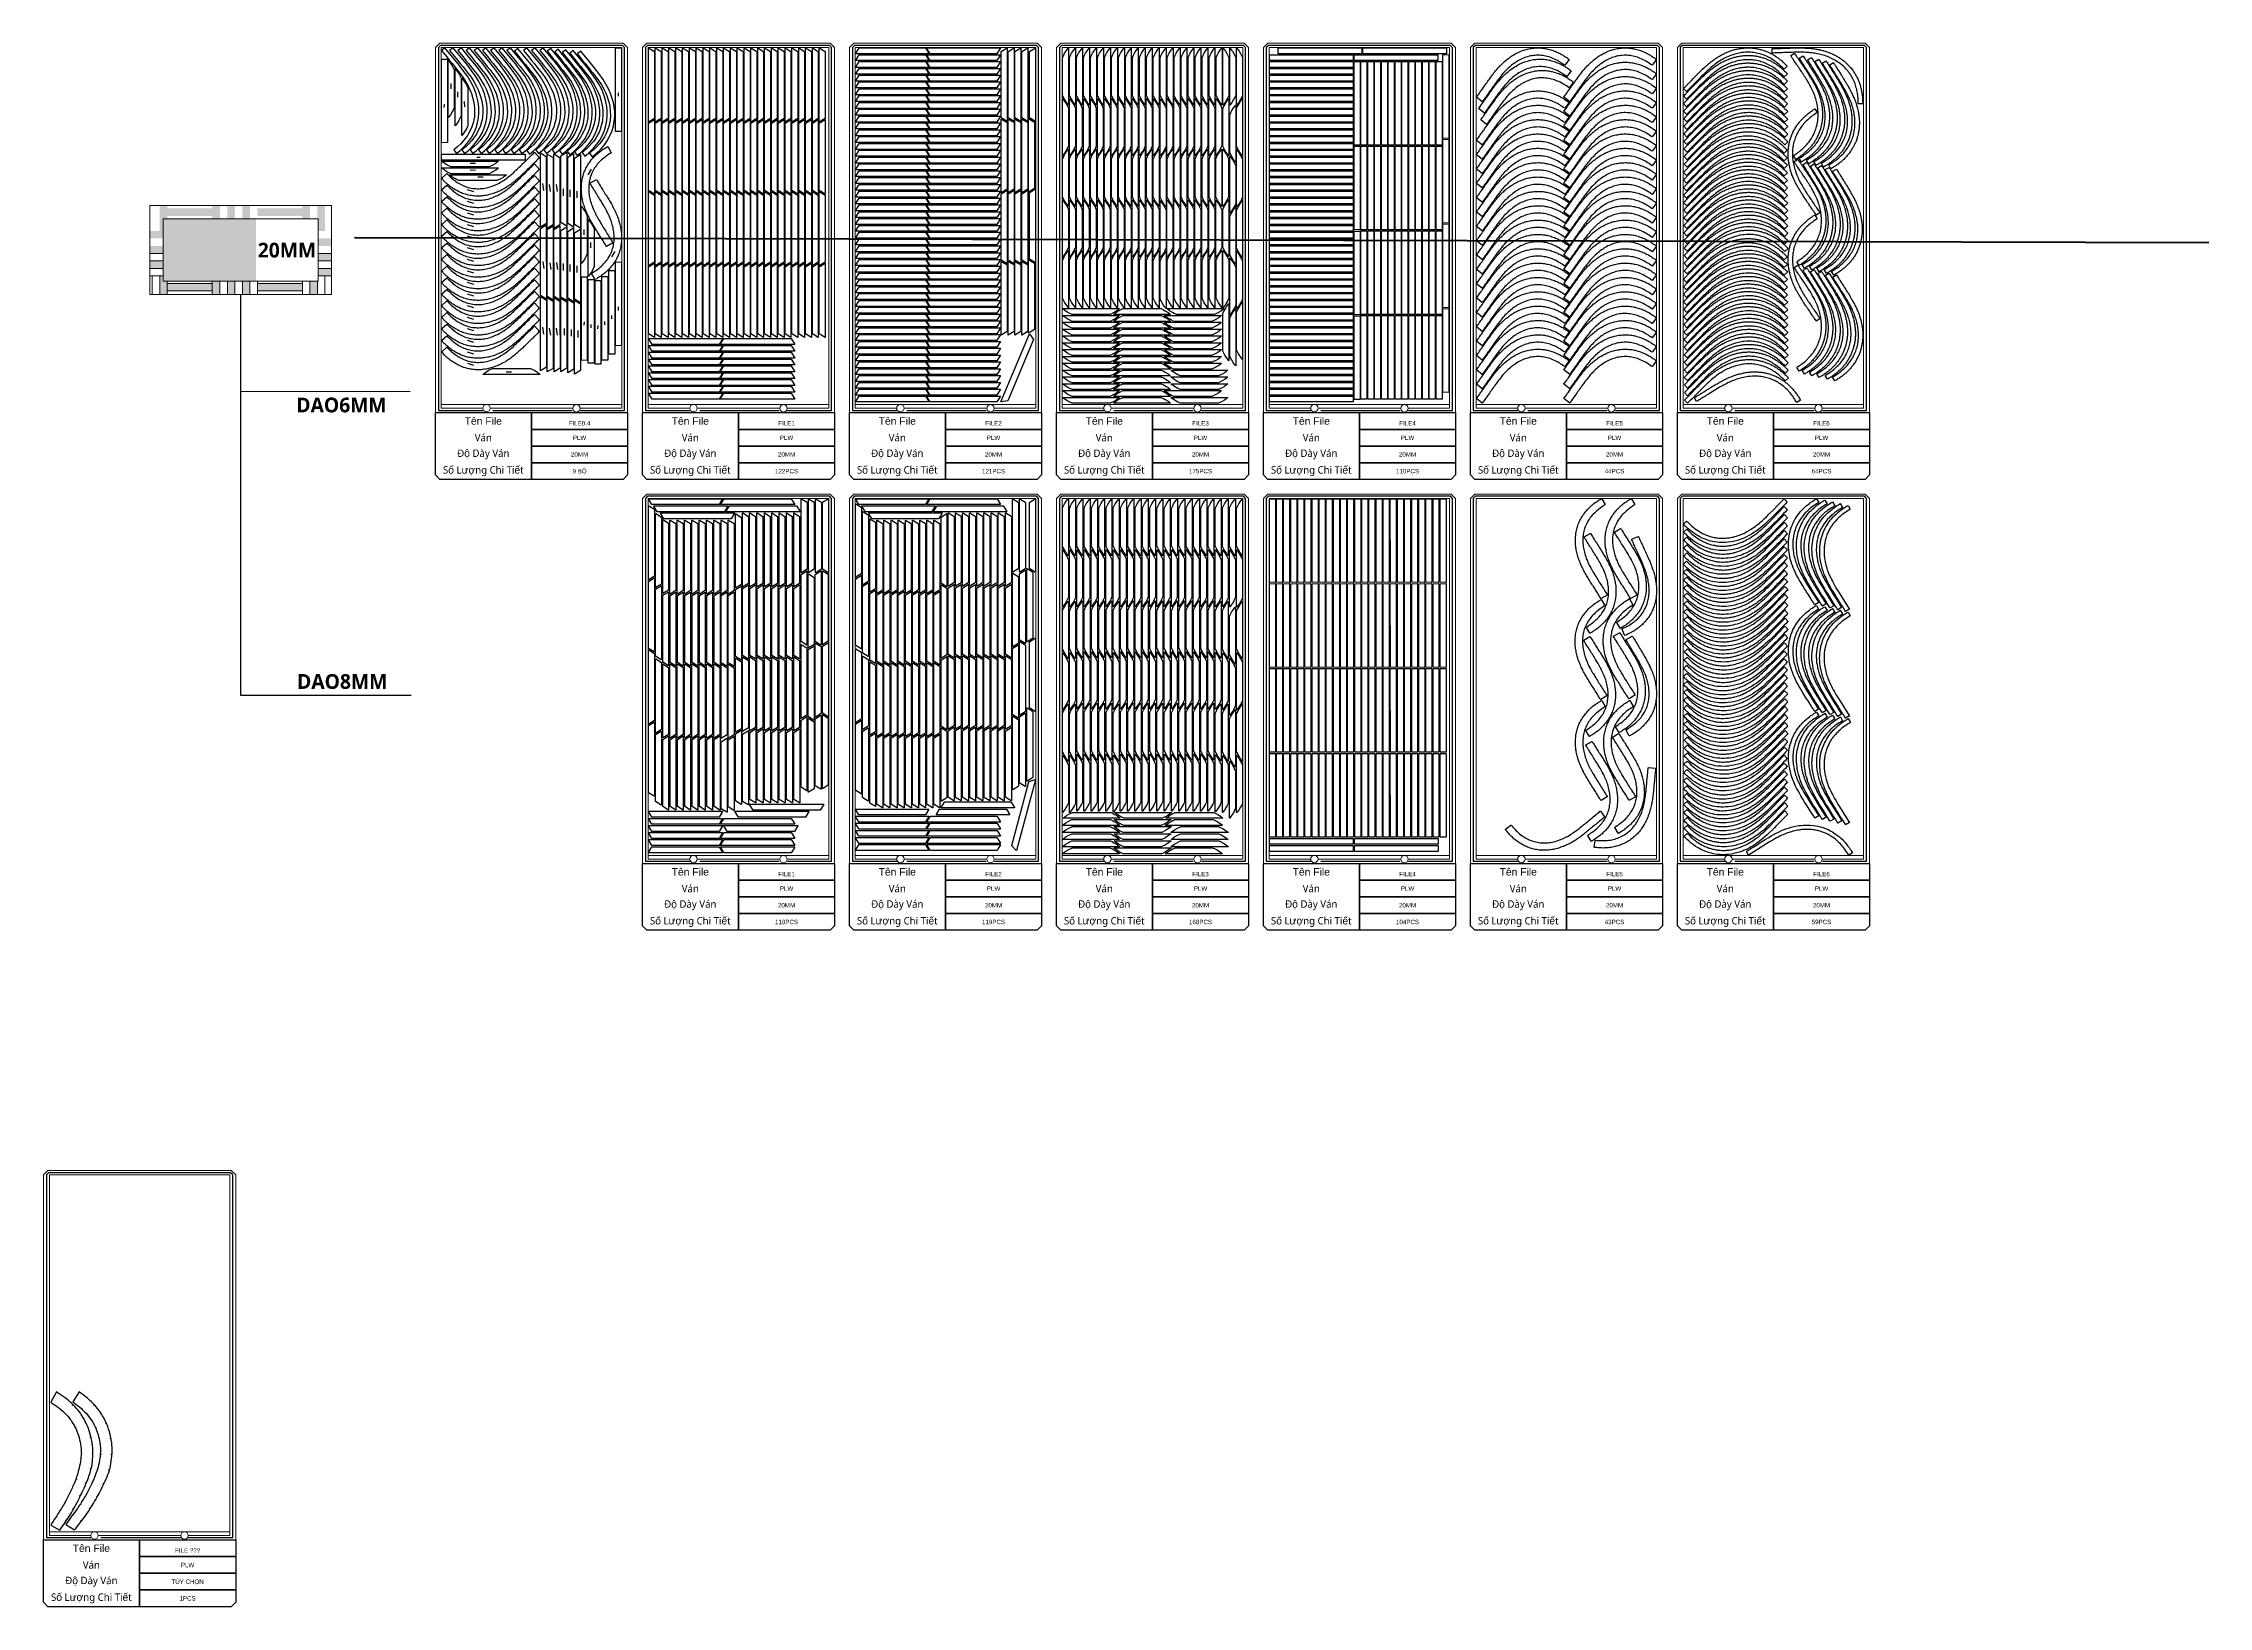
# Model space of a CAD drawing. Header units: millimetres. Extents: x -10628 to 24720, y -21829 to 4032.
# Drawn here: x 2597 to 17243, y -21829 to -11249 of the extents above; entities that cross this region are included whole.
import ezdxf
from ezdxf.enums import TextEntityAlignment as Align
from ezdxf.lldxf.tags import DXFTag

# ---------------------------------------------------------------- set-up
doc = ezdxf.new("R2010")
doc.units = ezdxf.units.MM
doc.layers.add('layer chu', color=7, linetype='Continuous', lineweight=9)
doc.layers.add('layer khung van cnc', color=7, linetype='Continuous', lineweight=25, true_color=0xfbf59b)
doc.layers.add('layer mau', color=7, linetype='Continuous')
doc.styles.add('MtXpl_Yu_Gothic_UI_S_2', font='')
doc.styles.add('Text Dim', font='arial.ttf')
doc.styles.add('truonmanhha', font='eurr____.ttf', dxfattribs={"width": 0.8})
doc.styles.get('MtXpl_Yu_Gothic_UI_S_2').set_extended_font_data('Yu Gothic UI Semilight', bold=True)
tags = doc.linetypes.add('DATTRANHVAKEPVAN', pattern='A,32.156035,-1.521322,["DAT TRÁNH VA CHẠM KẸP VÁN",Text Dim,S=2.23494,R=0,X=0,Y=-0.877209],-47.8264', length=81.503757).pattern_tags.tags
tags[6] = DXFTag(74, 10)
tags = doc.linetypes.add('KVVIENMAY', pattern='A,46.311228,-10.280676,["KV VIỀN MÁY",Text Dim,S=10.028098,R=0,X=0,Y=-4.346144],-100.988212', length=157.580116).pattern_tags.tags
tags[6] = DXFTag(74, 10)
doc.dimstyles.new('ISO-25', dxfattribs={"dimtxt": 30, "dimasz": 2.5, "dimexe": 1.25, "dimexo": 0.625, "dimtad": 1, "dimtxsty": 'truonmanhha', "dimcen": 2.5, "dimadec": 0, "dimazin": 0, "dimtfac": 1, "dimtmove": 0, "dimatfit": 3, "dimfxl": 1, "dimarcsym": 0})

msp = doc.modelspace()

# ---------------------------------------------------------------- texts
at = {"style": 'MtXpl_Yu_Gothic_UI_S_2'}
for s, p in [('20MM', (4047.533, -12698.716)), ('DAO6MM', (4308.392, -13746.968)), ('DAO8MM', (4313.487, -15618.191))]:
    msp.add_text(s, height=100, dxfattribs=at).set_placement(p)

# ---------------------------------------------------------------- blocks, each defined once
blk = doc.blocks.new('khung van cnc')
at = {"color": 250, "lineweight": 5}
blk.add_line((-1494, -99), (-193, -99), dxfattribs=at)
at = {"color": 2, "linetype": 'DATTRANHVAKEPVAN', "lineweight": 5}
for p, q in [((-1453, -44), (-1148, -44)), ((-1148, -44), (-539, -44)), ((-539, -45), (-233, -44))]:
    blk.add_line(p, q, dxfattribs=at)
at = {"lineweight": 5}
blk.add_lwpolyline([(-193, -99), (-193, 2371), (-223, 2401), (-1463, 2401), (-1493, 2371), (-1493, -99)], close=True, dxfattribs=at)
at = {"color": 1, "linetype": 'KVVIENMAY'}
for points in [[(-512, -84), (-213, -84), (-213, 2371), (-228, 2386), (-1458, 2386), (-1473, 2371), (-1473, -84), (-1173, -84)], [(-1104, -84), (-567, -84)]]:
    blk.add_lwpolyline(points, dxfattribs=at)
at = {"lineweight": 5}
for points in [[(-514, -69), (-233, -69), (-233, 2371), (-1453, 2371), (-1453, -69), (-1173, -69)], [(-1123, -69), (-564, -69)]]:
    blk.add_lwpolyline(points, dxfattribs=at)
blk.add_lwpolyline([(-843, -551), (-1463, -551), (-1493, -521), (-1493, -99), (-843, -99)], close=True)
for centre in [(-1148, -69), (-539, -70)]:
    blk.add_circle(centre, 25, dxfattribs=at)
at = {"layer": 'layer mau'}
for points in [[(-843, -99), (-193, -99), (-193, -212), (-843, -212)], [(-843, -212), (-193, -212), (-193, -325), (-843, -325)], [(-843, -325), (-193, -325), (-193, -438), (-843, -438)], [(-843, -438), (-193, -438), (-193, -521), (-223, -551), (-843, -551)]]:
    blk.add_lwpolyline(points, close=True, dxfattribs=at)
at = {"color": 254, "lineweight": 5, "char_height": 50, "width": 647.53, "attachment_point": 5}
for s, insert in [('{\\fArial|b0|i0|c163|p34;Tên File}', (-1169, -156)), ('{\\fYu Gothic UI Semilight|b0|i0|c128|p34;Ván}', (-1169, -269)), ('{\\fYu Gothic UI Semilight|b0|i0|c128|p34;Đ\\fArial|b0|i0|c163|p34;ộ\\fYu Gothic UI Semilight|b0|i0|c128|p34; Dày Ván}', (-1169, -382)), ('{\\fYu Gothic UI Semilight|b0|i0|c128|p34;S\\fArial|b0|i0|c163|p34;ố\\fYu Gothic UI Semilight|b0|i0|c128|p34; L\\fArial|b0|i0|c163|p34;ượ\\fYu Gothic UI Semilight|b0|i0|c128|p34;ng Chi Ti\\fArial|b0|i0|c163|p34;ế\\fYu Gothic UI Semilight|b0|i0|c128|p34;t}', (-1169, -495))]:
    blk.add_mtext(s, dxfattribs=dict(at, insert=insert))
at = {"layer": 'layer mau'}
for tag, p in [('ÁGF', (-518, -156)), ('TENFILE', (-518, -269)), ('TENFILE', (-518, -382)), ('TENFILE', (-518, -495))]:
    blk.add_attdef(tag, text='', height=30, dxfattribs=at).set_placement(p, align=Align.MIDDLE_CENTER)

# ---------------------------------------------------------------- hatches: boundary and pattern name
at = {"layer": 'layer mau', "true_color": 0x3ea611}
h = msp.add_hatch(color=74, dxfattribs=at)
h.dxf.hatch_style = 1
h.paths.add_polyline_path([(3892.632, -12346.595), (3841.832, -12346.595), (3841.832, -12436.595), (3892.632, -12436.595)])
h.paths.add_polyline_path([(3994.232, -12346.595), (3943.432, -12346.595), (3943.432, -12436.595), (3994.232, -12436.595)])
h.paths.add_polyline_path([(3791.032, -12346.595), (3740.232, -12346.595), (3740.232, -12436.595), (3791.032, -12436.595)])
h.paths.add_polyline_path([(4400.632, -12346.595), (4349.832, -12346.595), (4349.832, -12436.595), (4400.632, -12436.595)])
h.paths.add_polyline_path([(4502.232, -12346.595), (4451.432, -12346.595), (4451.432, -12436.595), (4455.462, -12436.595), (4455.462, -12518.617), (4502.232, -12518.617)])
h.paths.add_polyline_path([(4545.462, -12569.417), (4455.462, -12569.417), (4455.462, -12620.217), (4545.462, -12620.217)])
h.paths.add_polyline_path([(4545.462, -12671.017), (4455.462, -12671.017), (4455.462, -12721.817), (4545.462, -12721.817)])
h.paths.add_polyline_path([(4545.462, -12772.617), (4455.462, -12772.617), (4455.462, -12823.417), (4545.462, -12823.417)])
h.paths.add_polyline_path([(4451.432, -12858.694), (4400.632, -12858.694), (4400.632, -12948.694), (4451.432, -12948.694)])
h.paths.add_polyline_path([(3994.232, -12858.694), (3943.432, -12858.694), (3943.432, -12948.694), (3994.232, -12948.694)])
h.paths.add_polyline_path([(3892.632, -12858.694), (3841.832, -12858.694), (3841.832, -12948.694), (3892.632, -12948.694)])
h.paths.add_polyline_path([(3791.032, -12858.694), (3740.232, -12858.694), (3740.232, -12948.694), (3791.032, -12948.694)])
h.paths.add_polyline_path([(3435.432, -12858.694), (3406.963, -12858.694), (3406.963, -12823.417), (3384.632, -12823.417), (3384.632, -12948.694), (3435.432, -12948.694)])
h.paths.add_polyline_path([(3406.963, -12721.817), (3316.963, -12721.817), (3316.963, -12772.617), (3406.963, -12772.617)])
h.paths.add_polyline_path([(3406.963, -12620.217), (3316.963, -12620.217), (3316.963, -12671.017), (3406.963, -12671.017)])
h.paths.add_polyline_path([(3406.963, -12518.617), (3316.963, -12518.617), (3316.963, -12569.417), (3406.963, -12569.417)])
h.paths.add_polyline_path([(3435.432, -12346.595), (3384.632, -12346.595), (3384.632, -12518.617), (3406.963, -12518.617), (3406.963, -12436.595), (3435.432, -12436.595)])
h.paths.add_polyline_path([(3740.232, -12366.217), (3435.432, -12366.217), (3435.432, -12417.017), (3740.232, -12417.017)])
h.paths.add_polyline_path([(4349.832, -12366.217), (4045.032, -12366.217), (4045.032, -12417.017), (4349.832, -12417.017)])
h.paths.add_polyline_path([(3740.232, -12874.217), (3435.432, -12874.217), (3435.432, -12925.017), (3740.232, -12925.017)])
h.paths.add_polyline_path([(4349.832, -12874.217), (4045.032, -12874.217), (4045.032, -12925.017), (4349.832, -12925.017)])
at = {"layer": 'layer mau'}
h = msp.add_hatch(dxfattribs=at)
h.set_pattern_fill('ANGLE', color=1, scale=0.010449)
h.set_pattern_definition([(0, (2703.18886, -12437.25578), (0, 0.072985859), [0.0530806247, -0.0199052342]), (90, (2703.18886, -12437.25578), (-0.072985859, 4e-18), [0.0530806247, -0.0199052342])])
h.paths.add_polyline_path([(3410.142, -12440.409), (3410.142, -12856.783), (4034.647, -12856.783), (4034.647, -12440.409)])
h.paths.add_polyline_path([(3840.872, -12609.973), (3767.874, -12663.275), (3795.463, -12748.794), (3722.426, -12695.933), (3649.05, -12749.086), (3677.084, -12663.244), (3604.221, -12610.097), (3694.521, -12610.097), (3722.309, -12524.076), (3750.411, -12609.973)], flags=16)
h = msp.add_hatch(dxfattribs=at)
h.set_pattern_fill('ANGLE', color=2, scale=0.010449)
h.set_pattern_definition([(0, (1940.091804, -12751.99323), (0, 0.072985859), [0.0530806247, -0.0199052342]), (90, (1940.091804, -12751.99323), (-0.072985859, 4e-18), [0.0530806247, -0.0199052342])])
h.paths.add_polyline_path([(3649.05, -12749.086), (3722.426, -12695.933), (3795.463, -12748.794), (3767.874, -12663.275), (3840.872, -12609.973), (3750.411, -12609.973), (3722.309, -12524.076), (3694.521, -12610.097), (3604.221, -12610.097), (3677.084, -12663.244)])

# ---------------------------------------------------------------- linework, layer by layer
for p, q in [((5352.299, -11521.006), (5352.736, -11556.802)), ((5309.309, -11683.344), (5310.391, -11660.169)), ((5398.399, -11577.624), (5398.836, -11613.421)), ((5444.499, -11642.834), (5444.936, -11678.631)), ((6487.309, -11607.744), (6488.391, -11584.569)), ((5519.713, -12062.552), (5483.916, -12062.988)), ((5519.713, -12108.652), (5483.916, -12109.088)), ((5529.139, -12019.557), (5552.314, -12020.639)), ((5572.738, -12154.752), (5536.941, -12155.188)), ((6301.967, -12101.156), (6279.749, -12138.982)), ((5464.564, -12239.648), (5506.32, -12253.095)), ((5972.584, -12198.33), (5980.092, -12244.893)), ((6018.692, -12205.785), (6026.2, -12252.348)), ((6064.792, -12205.515), (6072.3, -12252.078)), ((6114.921, -12281.23), (6115.361, -12234.596)), ((6161.021, -12288.397), (6161.461, -12241.763)), ((6207.121, -12295.854), (6207.561, -12249.22)), ((5464.564, -12318.035), (5506.32, -12331.482)), ((5464.564, -12396.423), (5506.32, -12409.87)), ((5464.564, -12474.81), (5506.32, -12488.257)), ((5464.564, -12553.197), (5506.32, -12566.644)), ((6252.161, -12509.466), (6252.598, -12545.263)), ((5464.564, -12631.585), (5506.32, -12645.032)), ((5464.564, -12709.972), (5506.32, -12723.419)), ((5985.631, -12773.098), (5978.123, -12726.535)), ((6031.739, -12780.552), (6024.231, -12733.99)), ((6077.838, -12780.282), (6070.331, -12733.72)), ((6114.877, -12786.248), (6115.316, -12739.614)), ((6298.261, -12597.474), (6298.698, -12633.271)), ((6442.023, -12694.984), (6464.241, -12657.158)), ((5464.564, -12788.359), (5506.32, -12801.806)), ((5464.564, -12866.746), (5506.32, -12880.194)), ((6160.977, -12793.415), (6161.416, -12746.782)), ((6207.077, -12800.872), (6207.516, -12754.238)), ((5464.564, -12945.134), (5506.32, -12958.581)), ((5464.564, -13023.521), (5506.32, -13036.968)), ((6487.309, -13056.837), (6488.391, -13033.662)), ((5464.564, -13101.908), (5506.32, -13115.355)), ((5464.564, -13180.296), (5506.32, -13193.743)), ((5973.017, -13170.19), (5980.525, -13216.752)), ((6019.125, -13177.645), (6026.633, -13224.207)), ((6065.225, -13177.375), (6072.732, -13223.937)), ((6120.855, -13178.429), (6120.415, -13225.063)), ((6255.715, -13156.294), (6256.798, -13133.119)), ((6301.815, -13175.423), (6302.898, -13152.248)), ((6347.915, -13182.391), (6348.998, -13159.216)), ((6394.015, -13154.829), (6395.097, -13131.654)), ((6441.21, -13114.6), (6442.293, -13091.425)), ((5464.564, -13258.683), (5506.32, -13272.13)), ((6166.955, -13185.596), (6166.515, -13232.23)), ((6213.055, -13193.053), (6212.615, -13239.687)), ((5464.564, -13337.07), (5506.32, -13350.517)), ((5465.205, -13414.833), (5506.961, -13428.28)), ((5727.692, -13473.383), (5763.489, -13472.947))]:
    msp.add_line(p, q)
at = {"color": 1, "lineweight": 211}
msp.add_line((4702.488, -12563.343), (17242.724, -12598.284), dxfattribs=at)
at = {"linetype": 'Continuous', "lineweight": 5}
for p, q in [((3316.963, -12671.017), (3406.963, -12671.017)), ((3316.963, -12721.817), (3406.963, -12721.817)), ((4455.462, -12671.017), (4545.462, -12671.017)), ((4455.462, -12721.817), (4545.462, -12721.817)), ((3316.963, -12772.617), (3406.963, -12772.617)), ((3316.963, -12823.417), (3406.963, -12823.417)), ((3333.832, -12948.694), (3333.832, -12823.417)), ((3384.632, -12948.694), (3384.632, -12823.417)), ((3435.432, -12948.694), (3435.432, -12858.694)), ((3435.432, -12874.217), (3740.232, -12874.217)), ((3740.232, -12948.694), (3740.232, -12858.694)), ((3791.032, -12948.694), (3791.032, -12858.694)), ((3841.832, -12948.694), (3841.832, -12858.694)), ((3892.632, -12948.694), (3892.632, -12858.694)), ((3943.432, -12948.694), (3943.432, -12858.694)), ((3994.232, -12948.694), (3994.232, -12858.694)), ((4045.032, -12948.694), (4045.032, -12858.694)), ((4045.032, -12874.217), (4349.832, -12874.217)), ((4349.832, -12948.694), (4349.832, -12858.694)), ((4400.632, -12948.694), (4400.632, -12858.694)), ((4451.432, -12948.694), (4451.432, -12858.694)), ((4455.462, -12772.617), (4545.462, -12772.617)), ((4455.462, -12823.417), (4545.462, -12823.417)), ((4502.232, -12948.694), (4502.232, -12823.417)), ((3435.432, -12925.017), (3740.232, -12925.017)), ((4045.032, -12925.017), (4349.832, -12925.017))]:
    msp.add_line(p, q, dxfattribs=at)
for points in [[(5290.006, -11922.472), (5290.006, -11355.788), (5329.992, -11356.544), (5330.006, -11921.715)], [(5416.636, -11973.768), (5451.74, -11939.629), (5474.478, -11912.405), (5492.617, -11886.297), (5511.359, -11852.312), (5524.001, -11822.11), (5534.59, -11787.211), (5540.848, -11753.506), (5543.726, -11718.541), (5543.371, -11688.122), (5540.541, -11659.148), (5534.808, -11627.882), (5524.872, -11592.256), (5515.76, -11566.98), (5504.006, -11539.443), (5484.507, -11502.581), (5465.202, -11471.625), (5435.328, -11430.167), (5405.23, -11391.14), (5367.445, -11345.667), (5313.62, -11280.196), (5290.021, -11298.372), (5301.01, -11311.973), (5325.846, -11341.935), (5345.088, -11365.208), (5362.098, -11385.854), (5378.407, -11405.762), (5394.529, -11425.782), (5416.09, -11453.572), (5434.375, -11478.829), (5453.291, -11507.902), (5469.809, -11537.232), (5482.858, -11564.597), (5492.729, -11589.337), (5503.243, -11622.997), (5509.525, -11651.967), (5513.652, -11685.148), (5514.523, -11715.241), (5512.448, -11745.835), (5509.008, -11767.26), (5505.753, -11781.546), (5495.591, -11813.884), (5488.455, -11831.286), (5473.943, -11859.759), (5465.412, -11873.61), (5452.29, -11892.298), (5440.057, -11907.718), (5420.03, -11929.9), (5400.828, -11947.637), (5373.173, -11970.685), (5391.237, -11994.139)], [(5346.124, -11376.145), (5353.921, -11387.129), (5363.306, -11402.444), (5376.102, -11428.503), (5376.102, -11685.92), (5368.751, -11701.829), (5362.187, -11714.107), (5350.022, -11732.967), (5338.131, -11748.428), (5336.102, -11750.689), (5336.102, -11363.915)], [(5472.039, -11973.768), (5507.143, -11939.629), (5529.881, -11912.405), (5548.02, -11886.297), (5566.761, -11852.312), (5579.404, -11822.11), (5589.992, -11787.211), (5596.251, -11753.506), (5599.128, -11718.541), (5598.773, -11688.122), (5595.943, -11659.148), (5590.21, -11627.882), (5580.274, -11592.256), (5571.163, -11566.98), (5559.409, -11539.443), (5539.909, -11502.581), (5520.605, -11471.625), (5490.73, -11430.167), (5460.632, -11391.14), (5422.847, -11345.667), (5369.023, -11280.196), (5345.423, -11298.372), (5356.412, -11311.973), (5381.249, -11341.935), (5400.49, -11365.208), (5417.501, -11385.854), (5433.809, -11405.762), (5449.932, -11425.782), (5471.493, -11453.572), (5489.778, -11478.829), (5508.693, -11507.902), (5525.212, -11537.232), (5538.261, -11564.597), (5548.131, -11589.337), (5558.645, -11622.997), (5564.927, -11651.967), (5569.055, -11685.148), (5569.925, -11715.241), (5567.851, -11745.835), (5564.411, -11767.26), (5561.155, -11781.546), (5550.993, -11813.884), (5543.858, -11831.286), (5529.346, -11859.759), (5520.814, -11873.61), (5507.693, -11892.298), (5495.46, -11907.718), (5475.433, -11929.9), (5456.23, -11947.637), (5428.575, -11970.685), (5446.639, -11994.139)], [(5392.224, -11432.764), (5400.021, -11443.747), (5409.406, -11459.063), (5422.202, -11485.121), (5422.202, -11742.539), (5414.851, -11758.448), (5408.287, -11770.726), (5396.122, -11789.586), (5384.231, -11805.047), (5382.202, -11807.308), (5382.202, -11420.534)], [(5527.441, -11973.768), (5562.545, -11939.629), (5585.283, -11912.405), (5603.422, -11886.297), (5622.164, -11852.312), (5634.806, -11822.11), (5645.395, -11787.211), (5651.653, -11753.506), (5654.531, -11718.541), (5654.175, -11688.122), (5651.345, -11659.148), (5645.612, -11627.882), (5635.676, -11592.256), (5626.565, -11566.98), (5614.811, -11539.443), (5595.311, -11502.581), (5576.007, -11471.625), (5546.133, -11430.167), (5516.034, -11391.14), (5478.25, -11345.667), (5424.425, -11280.196), (5400.826, -11298.372), (5411.815, -11311.973), (5436.651, -11341.935), (5455.893, -11365.208), (5472.903, -11385.854), (5489.212, -11405.762), (5505.334, -11425.782), (5526.895, -11453.572), (5545.18, -11478.829), (5564.095, -11507.902), (5580.614, -11537.232), (5593.663, -11564.597), (5603.534, -11589.337), (5614.048, -11622.997), (5620.33, -11651.967), (5624.457, -11685.148), (5625.328, -11715.241), (5623.253, -11745.835), (5619.813, -11767.26), (5616.557, -11781.546), (5606.396, -11813.884), (5599.26, -11831.286), (5584.748, -11859.759), (5576.217, -11873.61), (5563.095, -11892.298), (5550.862, -11907.718), (5530.835, -11929.9), (5511.632, -11947.637), (5483.978, -11970.685), (5502.042, -11994.139)], [(5582.843, -11973.768), (5617.948, -11939.629), (5640.686, -11912.405), (5658.825, -11886.297), (5677.566, -11852.312), (5690.209, -11822.11), (5700.797, -11787.211), (5707.056, -11753.506), (5709.933, -11718.541), (5709.578, -11688.122), (5706.748, -11659.148), (5701.015, -11627.882), (5691.079, -11592.256), (5681.968, -11566.98), (5670.213, -11539.443), (5650.714, -11502.581), (5631.409, -11471.625), (5601.535, -11430.167), (5571.437, -11391.14), (5533.652, -11345.667), (5479.828, -11280.196), (5456.228, -11298.372), (5467.217, -11311.973), (5492.053, -11341.935), (5511.295, -11365.208), (5528.305, -11385.854), (5544.614, -11405.762), (5560.736, -11425.782), (5582.297, -11453.572), (5600.583, -11478.829), (5619.498, -11507.902), (5636.017, -11537.232), (5649.065, -11564.597), (5658.936, -11589.337), (5669.45, -11622.997), (5675.732, -11651.967), (5679.859, -11685.148), (5680.73, -11715.241), (5678.655, -11745.835), (5675.215, -11767.26), (5671.96, -11781.546), (5661.798, -11813.884), (5654.663, -11831.286), (5640.15, -11859.759), (5631.619, -11873.61), (5618.497, -11892.298), (5606.265, -11907.718), (5586.237, -11929.9), (5567.035, -11947.637), (5539.38, -11970.685), (5557.444, -11994.139)], [(5638.246, -11973.768), (5673.35, -11939.629), (5696.088, -11912.405), (5714.227, -11886.297), (5732.969, -11852.312), (5745.611, -11822.11), (5756.199, -11787.211), (5762.458, -11753.506), (5765.336, -11718.541), (5764.98, -11688.122), (5762.15, -11659.148), (5756.417, -11627.882), (5746.481, -11592.256), (5737.37, -11566.98), (5725.616, -11539.443), (5706.116, -11502.581), (5686.812, -11471.625), (5656.937, -11430.167), (5626.839, -11391.14), (5589.054, -11345.667), (5535.23, -11280.196), (5511.63, -11298.372), (5522.62, -11311.973), (5547.456, -11341.935), (5566.697, -11365.208), (5583.708, -11385.854), (5600.016, -11405.762), (5616.139, -11425.782), (5637.7, -11453.572), (5655.985, -11478.829), (5674.9, -11507.902), (5691.419, -11537.232), (5704.468, -11564.597), (5714.339, -11589.337), (5724.852, -11622.997), (5731.134, -11651.967), (5735.262, -11685.148), (5736.133, -11715.241), (5734.058, -11745.835), (5730.618, -11767.26), (5727.362, -11781.546), (5717.2, -11813.884), (5710.065, -11831.286), (5695.553, -11859.759), (5687.021, -11873.61), (5673.9, -11892.298), (5661.667, -11907.718), (5641.64, -11929.9), (5622.437, -11947.637), (5594.782, -11970.685), (5612.847, -11994.139)], [(5693.648, -11973.768), (5728.752, -11939.629), (5751.491, -11912.405), (5769.629, -11886.297), (5788.371, -11852.312), (5801.013, -11822.11), (5811.602, -11787.211), (5817.86, -11753.506), (5820.738, -11718.541), (5820.383, -11688.122), (5817.553, -11659.148), (5811.82, -11627.882), (5801.884, -11592.256), (5792.772, -11566.98), (5781.018, -11539.443), (5761.519, -11502.581), (5742.214, -11471.625), (5712.34, -11430.167), (5682.242, -11391.14), (5644.457, -11345.667), (5590.632, -11280.196), (5567.033, -11298.372), (5578.022, -11311.973), (5602.858, -11341.935), (5622.1, -11365.208), (5639.11, -11385.854), (5655.419, -11405.762), (5671.541, -11425.782), (5693.102, -11453.572), (5711.387, -11478.829), (5730.303, -11507.902), (5746.821, -11537.232), (5759.87, -11564.597), (5769.741, -11589.337), (5780.255, -11622.997), (5786.537, -11651.967), (5790.664, -11685.148), (5791.535, -11715.241), (5789.46, -11745.835), (5786.02, -11767.26), (5782.765, -11781.546), (5772.603, -11813.884), (5765.467, -11831.286), (5750.955, -11859.759), (5742.424, -11873.61), (5729.302, -11892.298), (5717.069, -11907.718), (5697.042, -11929.9), (5677.84, -11947.637), (5650.185, -11970.685), (5668.249, -11994.139)], [(5749.051, -11973.768), (5784.155, -11939.629), (5806.893, -11912.405), (5825.032, -11886.297), (5843.773, -11852.312), (5856.416, -11822.11), (5867.004, -11787.211), (5873.263, -11753.506), (5876.14, -11718.541), (5875.785, -11688.122), (5872.955, -11659.148), (5867.222, -11627.882), (5857.286, -11592.256), (5848.175, -11566.98), (5836.421, -11539.443), (5816.921, -11502.581), (5797.617, -11471.625), (5767.742, -11430.167), (5737.644, -11391.14), (5699.859, -11345.667), (5646.035, -11280.196), (5622.435, -11298.372), (5633.424, -11311.973), (5658.261, -11341.935), (5677.502, -11365.208), (5694.513, -11385.854), (5710.821, -11405.762), (5726.944, -11425.782), (5748.505, -11453.572), (5766.79, -11478.829), (5785.705, -11507.902), (5802.224, -11537.232), (5815.273, -11564.597), (5825.143, -11589.337), (5835.657, -11622.997), (5841.939, -11651.967), (5846.067, -11685.148), (5846.937, -11715.241), (5844.863, -11745.835), (5841.423, -11767.26), (5838.167, -11781.546), (5828.005, -11813.884), (5820.87, -11831.286), (5806.358, -11859.759), (5797.826, -11873.61), (5784.705, -11892.298), (5772.472, -11907.718), (5752.445, -11929.9), (5733.242, -11947.637), (5705.587, -11970.685), (5723.651, -11994.139)], [(5804.453, -11973.768), (5839.557, -11939.629), (5862.295, -11912.405), (5880.434, -11886.297), (5899.176, -11852.312), (5911.818, -11822.11), (5922.407, -11787.211), (5928.665, -11753.506), (5931.543, -11718.541), (5931.187, -11688.122), (5928.357, -11659.148), (5922.624, -11627.882), (5912.688, -11592.256), (5903.577, -11566.98), (5891.823, -11539.443), (5872.323, -11502.581), (5853.019, -11471.625), (5823.145, -11430.167), (5793.046, -11391.14), (5755.262, -11345.667), (5701.437, -11280.196), (5677.838, -11298.372), (5688.827, -11311.973), (5713.663, -11341.935), (5732.905, -11365.208), (5749.915, -11385.854), (5766.224, -11405.762), (5782.346, -11425.782), (5803.907, -11453.572), (5822.192, -11478.829), (5841.107, -11507.902), (5857.626, -11537.232), (5870.675, -11564.597), (5880.546, -11589.337), (5891.06, -11622.997), (5897.342, -11651.967), (5901.469, -11685.148), (5902.34, -11715.241), (5900.265, -11745.835), (5896.825, -11767.26), (5893.569, -11781.546), (5883.408, -11813.884), (5876.272, -11831.286), (5861.76, -11859.759), (5853.229, -11873.61), (5840.107, -11892.298), (5827.874, -11907.718), (5807.847, -11929.9), (5788.644, -11947.637), (5760.99, -11970.685), (5779.054, -11994.139)], [(5859.855, -11973.768), (5894.96, -11939.629), (5917.698, -11912.405), (5935.837, -11886.297), (5954.578, -11852.312), (5967.221, -11822.11), (5977.809, -11787.211), (5984.068, -11753.506), (5986.945, -11718.541), (5986.59, -11688.122), (5983.76, -11659.148), (5978.027, -11627.882), (5968.091, -11592.256), (5958.98, -11566.98), (5947.225, -11539.443), (5927.726, -11502.581), (5908.421, -11471.625), (5878.547, -11430.167), (5848.449, -11391.14), (5810.664, -11345.667), (5756.84, -11280.196), (5733.24, -11298.372), (5744.229, -11311.973), (5769.065, -11341.935), (5788.307, -11365.208), (5805.317, -11385.854), (5821.626, -11405.762), (5837.748, -11425.782), (5859.309, -11453.572), (5877.595, -11478.829), (5896.51, -11507.902), (5913.029, -11537.232), (5926.077, -11564.597), (5935.948, -11589.337), (5946.462, -11622.997), (5952.744, -11651.967), (5956.871, -11685.148), (5957.742, -11715.241), (5955.667, -11745.835), (5952.227, -11767.26), (5948.972, -11781.546), (5938.81, -11813.884), (5931.675, -11831.286), (5917.162, -11859.759), (5908.631, -11873.61), (5895.51, -11892.298), (5883.277, -11907.718), (5863.249, -11929.9), (5844.047, -11947.637), (5816.392, -11970.685), (5834.456, -11994.139)], [(5910.415, -11978.477), (5945.52, -11944.338), (5968.258, -11917.115), (5986.397, -11891.006), (6005.138, -11857.021), (6017.781, -11826.82), (6028.369, -11791.92), (6034.628, -11758.215), (6037.505, -11723.25), (6037.15, -11692.831), (6034.32, -11663.857), (6028.587, -11632.592), (6018.651, -11596.965), (6009.54, -11571.689), (5997.785, -11544.152), (5978.286, -11507.29), (5958.981, -11476.334), (5929.107, -11434.877), (5899.009, -11395.849), (5861.224, -11350.376), (5807.4, -11284.906), (5783.8, -11303.082), (5794.789, -11316.683), (5819.625, -11346.644), (5838.867, -11369.917), (5855.878, -11390.563), (5872.186, -11410.471), (5888.308, -11430.491), (5909.869, -11458.281), (5928.155, -11483.538), (5947.07, -11512.611), (5963.589, -11541.942), (5976.637, -11569.306), (5986.508, -11594.046), (5997.022, -11627.706), (6003.304, -11656.676), (6007.432, -11689.857), (6008.302, -11719.95), (6006.227, -11750.545), (6002.788, -11771.97), (5999.532, -11786.255), (5989.37, -11818.593), (5982.235, -11835.995), (5967.723, -11864.468), (5959.191, -11878.319), (5946.07, -11897.007), (5933.837, -11912.427), (5913.809, -11934.609), (5894.607, -11952.346), (5866.952, -11975.394), (5885.016, -11998.849)], [(5970.66, -11973.768), (6005.765, -11939.629), (6028.503, -11912.405), (6046.641, -11886.297), (6065.383, -11852.312), (6078.025, -11822.11), (6088.614, -11787.211), (6094.872, -11753.506), (6097.75, -11718.541), (6097.395, -11688.122), (6094.565, -11659.148), (6088.832, -11627.882), (6078.896, -11592.256), (6069.784, -11566.98), (6058.03, -11539.443), (6038.531, -11502.581), (6019.226, -11471.625), (5989.352, -11430.167), (5959.254, -11391.14), (5921.469, -11345.667), (5867.644, -11280.196), (5844.045, -11298.372), (5855.034, -11311.973), (5879.87, -11341.935), (5899.112, -11365.208), (5916.122, -11385.854), (5932.431, -11405.762), (5948.553, -11425.782), (5970.114, -11453.572), (5988.399, -11478.829), (6007.315, -11507.902), (6023.833, -11537.232), (6036.882, -11564.597), (6046.753, -11589.337), (6057.267, -11622.997), (6063.549, -11651.967), (6067.676, -11685.148), (6068.547, -11715.241), (6066.472, -11745.835), (6063.032, -11767.26), (6059.777, -11781.546), (6049.615, -11813.884), (6042.479, -11831.286), (6027.967, -11859.759), (6019.436, -11873.61), (6006.314, -11892.298), (5994.081, -11907.718), (5974.054, -11929.9), (5954.852, -11947.637), (5927.197, -11970.685), (5945.261, -11994.139)], [(6026.063, -11973.768), (6061.167, -11939.629), (6083.905, -11912.405), (6102.044, -11886.297), (6120.785, -11852.312), (6133.428, -11822.11), (6144.016, -11787.211), (6150.275, -11753.506), (6153.152, -11718.541), (6152.797, -11688.122), (6149.967, -11659.148), (6144.234, -11627.882), (6134.298, -11592.256), (6125.187, -11566.98), (6113.433, -11539.443), (6093.933, -11502.581), (6074.629, -11471.625), (6044.754, -11430.167), (6014.656, -11391.14), (5976.871, -11345.667), (5923.047, -11280.196), (5899.447, -11298.372), (5910.436, -11311.973), (5935.273, -11341.935), (5954.514, -11365.208), (5971.525, -11385.854), (5987.833, -11405.762), (6003.956, -11425.782), (6025.517, -11453.572), (6043.802, -11478.829), (6062.717, -11507.902), (6079.236, -11537.232), (6092.285, -11564.597), (6102.155, -11589.337), (6112.669, -11622.997), (6118.951, -11651.967), (6123.079, -11685.148), (6123.949, -11715.241), (6121.875, -11745.835), (6118.435, -11767.26), (6115.179, -11781.546), (6105.017, -11813.884), (6097.882, -11831.286), (6083.37, -11859.759), (6074.838, -11873.61), (6061.717, -11892.298), (6049.484, -11907.718), (6029.457, -11929.9), (6010.254, -11947.637), (5982.599, -11970.685), (6000.663, -11994.139)], [(6081.465, -11973.768), (6116.569, -11939.629), (6139.307, -11912.405), (6157.446, -11886.297), (6176.188, -11852.312), (6188.83, -11822.11), (6199.419, -11787.211), (6205.677, -11753.506), (6208.555, -11718.541), (6208.199, -11688.122), (6205.369, -11659.148), (6199.637, -11627.882), (6189.7, -11592.256), (6180.589, -11566.98), (6168.835, -11539.443), (6149.335, -11502.581), (6130.031, -11471.625), (6100.157, -11430.167), (6070.058, -11391.14), (6032.274, -11345.667), (5978.449, -11280.196), (5954.85, -11298.372), (5965.839, -11311.973), (5990.675, -11341.935), (6009.917, -11365.208), (6026.927, -11385.854), (6043.236, -11405.762), (6059.358, -11425.782), (6080.919, -11453.572), (6099.204, -11478.829), (6118.119, -11507.902), (6134.638, -11537.232), (6147.687, -11564.597), (6157.558, -11589.337), (6168.072, -11622.997), (6174.354, -11651.967), (6178.481, -11685.148), (6179.352, -11715.241), (6177.277, -11745.835), (6173.837, -11767.26), (6170.582, -11781.546), (6160.42, -11813.884), (6153.284, -11831.286), (6138.772, -11859.759), (6130.241, -11873.61), (6117.119, -11892.298), (6104.886, -11907.718), (6084.859, -11929.9), (6065.656, -11947.637), (6038.002, -11970.685), (6056.066, -11994.139)], [(6132.025, -11978.477), (6167.129, -11944.338), (6189.867, -11917.115), (6208.006, -11891.006), (6226.748, -11857.021), (6239.39, -11826.82), (6249.979, -11791.92), (6256.237, -11758.215), (6259.115, -11723.25), (6258.76, -11692.831), (6255.929, -11663.857), (6250.197, -11632.592), (6240.261, -11596.965), (6231.149, -11571.689), (6219.395, -11544.152), (6199.895, -11507.29), (6180.591, -11476.334), (6150.717, -11434.877), (6120.619, -11395.849), (6082.834, -11350.376), (6029.009, -11284.906), (6005.41, -11303.082), (6016.399, -11316.683), (6041.235, -11346.644), (6060.477, -11369.917), (6077.487, -11390.563), (6093.796, -11410.471), (6109.918, -11430.491), (6131.479, -11458.281), (6149.764, -11483.538), (6168.679, -11512.611), (6185.198, -11541.942), (6198.247, -11569.306), (6208.118, -11594.046), (6218.632, -11627.706), (6224.914, -11656.676), (6229.041, -11689.857), (6229.912, -11719.95), (6227.837, -11750.545), (6224.397, -11771.97), (6221.142, -11786.255), (6210.98, -11818.593), (6203.844, -11835.995), (6189.332, -11864.468), (6180.801, -11878.319), (6167.679, -11897.007), (6155.446, -11912.427), (6135.419, -11934.609), (6116.217, -11952.346), (6088.562, -11975.394), (6106.626, -11998.849)], [(6183.135, -11982.652), (6218.239, -11948.513), (6240.977, -11921.289), (6259.116, -11895.181), (6277.857, -11861.196), (6290.5, -11830.994), (6301.088, -11796.095), (6307.347, -11762.39), (6310.224, -11727.425), (6309.869, -11697.006), (6307.039, -11668.032), (6301.306, -11636.766), (6291.37, -11601.14), (6282.259, -11575.864), (6270.505, -11548.327), (6251.005, -11511.465), (6231.701, -11480.509), (6201.826, -11439.051), (6171.728, -11400.024), (6133.943, -11354.551), (6080.119, -11289.08), (6056.519, -11307.256), (6067.508, -11320.857), (6092.345, -11350.819), (6111.586, -11374.092), (6128.597, -11394.738), (6144.905, -11414.646), (6161.028, -11434.666), (6182.589, -11462.456), (6200.874, -11487.713), (6219.789, -11516.786), (6236.308, -11546.116), (6249.357, -11573.481), (6259.227, -11598.221), (6269.741, -11631.881), (6276.023, -11660.851), (6280.151, -11694.032), (6281.021, -11724.125), (6278.947, -11754.719), (6275.507, -11776.144), (6272.251, -11790.43), (6262.089, -11822.768), (6254.954, -11840.17), (6240.442, -11868.643), (6231.91, -11882.494), (6218.789, -11901.182), (6206.556, -11916.602), (6186.529, -11938.784), (6167.326, -11956.521), (6139.671, -11979.569), (6157.735, -12003.023)], [(6233.695, -11987.361), (6268.799, -11953.222), (6291.537, -11925.999), (6309.676, -11899.89), (6328.417, -11865.905), (6341.06, -11835.704), (6351.648, -11800.804), (6357.907, -11767.099), (6360.784, -11732.134), (6360.429, -11701.715), (6357.599, -11672.741), (6351.866, -11641.476), (6341.93, -11605.849), (6332.819, -11580.573), (6321.065, -11553.036), (6301.565, -11516.174), (6282.261, -11485.218), (6252.386, -11443.761), (6222.288, -11404.733), (6184.503, -11359.26), (6130.679, -11293.79), (6107.079, -11311.966), (6118.068, -11325.567), (6142.905, -11355.528), (6162.146, -11378.801), (6179.157, -11399.447), (6195.465, -11419.355), (6211.588, -11439.375), (6233.149, -11467.165), (6251.434, -11492.422), (6270.349, -11521.495), (6286.868, -11550.826), (6299.917, -11578.19), (6309.788, -11602.93), (6320.301, -11636.59), (6326.583, -11665.56), (6330.711, -11698.741), (6331.581, -11728.834), (6329.507, -11759.429), (6326.067, -11780.854), (6322.811, -11795.139), (6312.649, -11827.477), (6305.514, -11844.879), (6291.002, -11873.352), (6282.47, -11887.203), (6269.349, -11905.891), (6257.116, -11921.311), (6237.089, -11943.493), (6217.886, -11961.23), (6190.231, -11984.278), (6208.295, -12007.733)], [(6284.255, -11992.07), (6319.359, -11957.931), (6342.097, -11930.708), (6360.236, -11904.6), (6378.977, -11870.614), (6391.62, -11840.413), (6402.208, -11805.513), (6408.467, -11771.808), (6411.344, -11736.843), (6410.989, -11706.424), (6408.159, -11677.45), (6402.426, -11646.185), (6392.49, -11610.559), (6383.379, -11585.282), (6371.625, -11557.745), (6352.125, -11520.883), (6332.821, -11489.928), (6302.946, -11448.47), (6272.848, -11409.442), (6235.063, -11363.969), (6181.239, -11298.499), (6157.639, -11316.675), (6168.628, -11330.276), (6193.465, -11360.237), (6212.706, -11383.51), (6229.717, -11404.156), (6246.025, -11424.065), (6262.148, -11444.084), (6283.709, -11471.874), (6301.994, -11497.131), (6320.909, -11526.204), (6337.428, -11555.535), (6350.477, -11582.899), (6360.348, -11607.639), (6370.861, -11641.299), (6377.143, -11670.269), (6381.271, -11703.451), (6382.142, -11733.544), (6380.067, -11764.138), (6376.627, -11785.563), (6373.371, -11799.848), (6363.209, -11832.186), (6356.074, -11849.589), (6341.562, -11878.062), (6333.03, -11891.912), (6319.909, -11910.6), (6307.676, -11926.02), (6287.649, -11948.202), (6268.446, -11965.939), (6240.791, -11988.987), (6258.856, -12012.442)], [(6334.815, -11996.779), (6369.919, -11962.64), (6392.657, -11935.417), (6410.796, -11909.309), (6429.537, -11875.323), (6442.18, -11845.122), (6452.768, -11810.222), (6459.027, -11776.517), (6461.905, -11741.552), (6461.549, -11711.133), (6458.719, -11682.159), (6452.986, -11650.894), (6443.05, -11615.268), (6433.939, -11589.992), (6422.185, -11562.455), (6402.685, -11525.592), (6383.381, -11494.637), (6353.506, -11453.179), (6323.408, -11414.151), (6285.623, -11368.678), (6231.799, -11303.208), (6208.199, -11321.384), (6219.189, -11334.985), (6244.025, -11364.946), (6263.266, -11388.219), (6280.277, -11408.865), (6296.585, -11428.774), (6312.708, -11448.793), (6334.269, -11476.584), (6352.554, -11501.841), (6371.469, -11530.913), (6387.988, -11560.244), (6401.037, -11587.608), (6410.908, -11612.348), (6421.421, -11646.008), (6427.703, -11674.978), (6431.831, -11708.16), (6432.702, -11738.253), (6430.627, -11768.847), (6427.187, -11790.272), (6423.931, -11804.557), (6413.769, -11836.895), (6406.634, -11854.298), (6392.122, -11882.771), (6383.59, -11896.622), (6370.469, -11915.309), (6358.236, -11930.729), (6338.209, -11952.912), (6319.006, -11970.648), (6291.351, -11993.696), (6309.416, -12017.151)], [(6468.006, -11846.872), (6468.006, -11280.188), (6507.992, -11280.944), (6508.006, -11846.115)], [(6730.006, -11304.832), (6730.006, -11758.783), (6690.006, -11783.424), (6690.006, -11280.191)], [(6776.206, -11304.832), (6776.206, -11758.783), (6736.206, -11783.424), (6736.206, -11280.191)], [(6822.406, -11304.832), (6822.406, -11758.783), (6782.406, -11783.424), (6782.406, -11280.191)], [(6868.606, -11304.832), (6868.606, -11758.783), (6828.606, -11783.424), (6828.606, -11280.191)], [(6914.806, -11304.832), (6914.806, -11758.783), (6874.806, -11783.424), (6874.806, -11280.191)], [(6961.006, -11304.832), (6961.006, -11758.783), (6921.006, -11783.424), (6921.006, -11280.191)], [(7007.206, -11304.832), (7007.206, -11758.783), (6967.206, -11783.424), (6967.206, -11280.191)], [(7053.406, -11304.832), (7053.406, -11758.783), (7013.406, -11783.424), (7013.406, -11280.191)], [(7099.606, -11304.832), (7099.606, -11758.783), (7059.606, -11783.424), (7059.606, -11280.191)], [(7145.806, -11304.832), (7145.806, -11758.783), (7105.806, -11783.424), (7105.806, -11280.191)], [(7192.006, -11304.832), (7192.006, -11758.783), (7152.006, -11783.424), (7152.006, -11280.191)], [(7238.206, -11304.832), (7238.206, -11758.783), (7198.206, -11783.424), (7198.206, -11280.191)], [(7284.406, -11304.832), (7284.406, -11758.783), (7244.406, -11783.424), (7244.406, -11280.191)], [(7330.606, -11304.832), (7330.606, -11758.783), (7290.606, -11783.424), (7290.606, -11280.191)], [(7376.806, -11304.832), (7376.806, -11758.783), (7336.806, -11783.424), (7336.806, -11280.191)], [(7423.006, -11304.832), (7423.006, -11758.783), (7383.006, -11783.424), (7383.006, -11280.191)], [(7469.206, -11304.832), (7469.206, -11758.783), (7429.206, -11783.424), (7429.206, -11280.191)], [(7515.406, -11304.832), (7515.406, -11758.783), (7475.406, -11783.424), (7475.406, -11280.191)], [(7561.606, -11304.832), (7561.606, -11758.783), (7521.606, -11783.424), (7521.606, -11280.191)], [(7607.806, -11304.832), (7607.806, -11758.783), (7567.806, -11783.424), (7567.806, -11280.191)], [(7654.006, -11304.832), (7654.006, -11758.783), (7614.006, -11783.424), (7614.006, -11280.191)], [(7700.206, -11304.832), (7700.206, -11758.783), (7660.206, -11783.424), (7660.206, -11280.191)], [(7746.406, -11304.832), (7746.406, -11758.783), (7706.406, -11783.424), (7706.406, -11280.191)], [(7792.606, -11304.832), (7792.606, -11758.783), (7752.606, -11783.424), (7752.606, -11280.191)], [(7838.806, -11304.832), (7838.806, -11758.783), (7798.806, -11783.424), (7798.806, -11280.191)], [(7885.006, -11304.832), (7885.006, -11758.783), (7845.006, -11783.424), (7845.006, -11280.191)], [(8114.655, -11280.183), (8564.276, -11280.183), (8588.917, -11320.183), (8090.014, -11320.183)], [(8114.655, -11326.383), (8564.276, -11326.383), (8588.917, -11366.383), (8090.014, -11366.383)], [(8114.655, -11372.583), (8564.276, -11372.583), (8588.917, -11412.583), (8090.014, -11412.583)], [(8114.655, -11418.783), (8564.276, -11418.783), (8588.917, -11458.783), (8090.014, -11458.783)], [(9045.821, -11320.183), (8596.199, -11320.183), (8571.558, -11280.183), (9070.462, -11280.183)], [(9045.821, -11366.383), (8596.199, -11366.383), (8571.558, -11326.383), (9070.462, -11326.383)], [(9045.821, -11412.583), (8596.199, -11412.583), (8571.558, -11372.583), (9070.462, -11372.583)], [(9045.821, -11458.783), (8596.199, -11458.783), (8571.558, -11418.783), (9070.462, -11418.783)], [(9076.67, -11754.453), (9076.67, -11304.832), (9116.67, -11280.191), (9116.67, -11779.094)], [(9122.87, -11754.453), (9122.87, -11304.832), (9162.87, -11280.191), (9162.87, -11779.094)], [(9169.07, -11754.453), (9169.07, -11304.832), (9209.07, -11280.191), (9209.07, -11779.094)], [(9215.27, -11754.453), (9215.27, -11304.832), (9255.27, -11280.191), (9255.27, -11779.094)], [(9268.006, -11754.453), (9268.006, -11304.832), (9308.006, -11280.191), (9308.006, -11779.094)], [(9520.987, -11654.75), (9513.189, -11643.767), (9503.804, -11628.451), (9491.008, -11602.393), (9491.008, -11344.975), (9498.36, -11329.067), (9504.923, -11316.788), (9517.088, -11297.928), (9528.98, -11282.467), (9531.008, -11280.207), (9531.008, -11666.98)], [(9568.189, -11654.75), (9560.391, -11643.767), (9551.007, -11628.451), (9538.211, -11602.393), (9538.211, -11344.975), (9545.562, -11329.067), (9552.126, -11316.788), (9564.29, -11297.928), (9576.182, -11282.467), (9578.211, -11280.207), (9578.211, -11666.98)], [(9615.392, -11654.75), (9607.594, -11643.767), (9598.209, -11628.451), (9585.413, -11602.393), (9585.413, -11344.975), (9592.765, -11329.067), (9599.328, -11316.788), (9611.493, -11297.928), (9623.385, -11282.467), (9625.413, -11280.207), (9625.413, -11666.98)], [(9662.594, -11654.75), (9654.796, -11643.767), (9645.412, -11628.451), (9632.616, -11602.393), (9632.616, -11344.975), (9639.967, -11329.067), (9646.531, -11316.788), (9658.695, -11297.928), (9670.587, -11282.467), (9672.616, -11280.207), (9672.616, -11666.98)], [(9709.797, -11654.75), (9701.999, -11643.767), (9692.614, -11628.451), (9679.818, -11602.393), (9679.818, -11344.975), (9687.17, -11329.067), (9693.733, -11316.788), (9705.898, -11297.928), (9717.79, -11282.467), (9719.818, -11280.207), (9719.818, -11666.98)], [(9756.999, -11654.75), (9749.201, -11643.767), (9739.817, -11628.451), (9727.021, -11602.393), (9727.021, -11344.975), (9734.372, -11329.067), (9740.935, -11316.788), (9753.1, -11297.928), (9764.992, -11282.467), (9767.021, -11280.207), (9767.021, -11666.98)], [(9804.202, -11654.75), (9796.404, -11643.767), (9787.019, -11628.451), (9774.223, -11602.393), (9774.223, -11344.975), (9781.575, -11329.067), (9788.138, -11316.788), (9800.303, -11297.928), (9812.195, -11282.467), (9814.223, -11280.207), (9814.223, -11666.98)], [(9851.404, -11654.75), (9843.606, -11643.767), (9834.222, -11628.451), (9821.426, -11602.393), (9821.426, -11344.975), (9828.777, -11329.067), (9835.34, -11316.788), (9847.505, -11297.928), (9859.397, -11282.467), (9861.426, -11280.207), (9861.426, -11666.98)], [(9898.607, -11654.75), (9890.809, -11643.767), (9881.424, -11628.451), (9868.628, -11602.393), (9868.628, -11344.975), (9875.98, -11329.067), (9882.543, -11316.788), (9894.708, -11297.928), (9906.6, -11282.467), (9908.628, -11280.207), (9908.628, -11666.98)], [(9945.809, -11654.75), (9938.011, -11643.767), (9928.627, -11628.451), (9915.831, -11602.393), (9915.831, -11344.975), (9923.182, -11329.067), (9929.745, -11316.788), (9941.91, -11297.928), (9953.802, -11282.467), (9955.831, -11280.207), (9955.831, -11666.98)], [(9993.012, -11654.75), (9985.214, -11643.767), (9975.829, -11628.451), (9963.033, -11602.393), (9963.033, -11344.975), (9970.384, -11329.067), (9976.948, -11316.788), (9989.113, -11297.928), (10001.005, -11282.467), (10003.033, -11280.207), (10003.033, -11666.98)], [(10040.214, -11654.75), (10032.416, -11643.767), (10023.032, -11628.451), (10010.236, -11602.393), (10010.236, -11344.975), (10017.587, -11329.067), (10024.15, -11316.788), (10036.315, -11297.928), (10048.207, -11282.467), (10050.236, -11280.207), (10050.236, -11666.98)], [(10087.417, -11654.75), (10079.619, -11643.767), (10070.234, -11628.451), (10057.438, -11602.393), (10057.438, -11344.975), (10064.789, -11329.067), (10071.353, -11316.788), (10083.518, -11297.928), (10095.409, -11282.467), (10097.438, -11280.207), (10097.438, -11666.98)], [(10134.619, -11654.75), (10126.821, -11643.767), (10117.437, -11628.451), (10104.641, -11602.393), (10104.641, -11344.975), (10111.992, -11329.067), (10118.555, -11316.788), (10130.72, -11297.928), (10142.612, -11282.467), (10144.641, -11280.207), (10144.641, -11666.98)], [(10180.819, -11654.75), (10173.021, -11643.767), (10163.637, -11628.451), (10150.841, -11602.393), (10150.841, -11344.975), (10158.192, -11329.067), (10164.755, -11316.788), (10176.92, -11297.928), (10188.812, -11282.467), (10190.841, -11280.207), (10190.841, -11666.98)], [(10228.022, -11654.75), (10220.224, -11643.767), (10210.839, -11628.451), (10198.043, -11602.393), (10198.043, -11344.975), (10205.394, -11329.067), (10211.958, -11316.788), (10224.123, -11297.928), (10236.014, -11282.467), (10238.043, -11280.207), (10238.043, -11666.98)], [(10275.224, -11654.75), (10267.426, -11643.767), (10258.042, -11628.451), (10245.246, -11602.393), (10245.246, -11344.975), (10252.597, -11329.067), (10259.16, -11316.788), (10271.325, -11297.928), (10283.217, -11282.467), (10285.246, -11280.207), (10285.246, -11666.98)], [(10322.426, -11654.75), (10314.629, -11643.767), (10305.244, -11628.451), (10292.448, -11602.393), (10292.448, -11344.975), (10299.799, -11329.067), (10306.363, -11316.788), (10318.528, -11297.928), (10330.419, -11282.467), (10332.448, -11280.207), (10332.448, -11666.98)], [(10369.629, -11654.75), (10361.831, -11643.767), (10352.446, -11628.451), (10339.651, -11602.393), (10339.651, -11344.975), (10347.002, -11329.067), (10353.565, -11316.788), (10365.73, -11297.928), (10377.622, -11282.467), (10379.651, -11280.207), (10379.651, -11666.98)], [(10416.831, -11654.75), (10409.034, -11643.767), (10399.649, -11628.451), (10386.853, -11602.393), (10386.853, -11344.975), (10394.204, -11329.067), (10400.768, -11316.788), (10412.933, -11297.928), (10424.824, -11282.467), (10426.853, -11280.207), (10426.853, -11666.98)], [(10464.034, -11654.75), (10456.236, -11643.767), (10446.851, -11628.451), (10434.056, -11602.393), (10434.056, -11344.975), (10441.407, -11329.067), (10447.97, -11316.788), (10460.135, -11297.928), (10472.027, -11282.467), (10474.056, -11280.207), (10474.056, -11666.98)], [(10511.236, -11654.75), (10503.439, -11643.767), (10494.054, -11628.451), (10481.258, -11602.393), (10481.258, -11344.975), (10488.609, -11329.067), (10495.173, -11316.788), (10507.338, -11297.928), (10519.229, -11282.467), (10521.258, -11280.207), (10521.258, -11666.98)], [(10559.384, -11654.75), (10551.586, -11643.767), (10542.202, -11628.451), (10529.406, -11602.393), (10529.406, -11344.975), (10536.757, -11329.067), (10543.321, -11316.788), (10555.485, -11297.928), (10567.377, -11282.467), (10569.406, -11280.207), (10569.406, -11666.98)], [(10585.628, -11292.428), (10593.426, -11303.411), (10602.81, -11318.727), (10615.606, -11344.785), (10615.606, -11602.203), (10608.255, -11618.111), (10601.691, -11630.39), (10589.527, -11649.25), (10577.635, -11664.711), (10575.606, -11666.971), (10575.606, -11280.198)], [(10631.828, -11292.428), (10639.626, -11303.411), (10649.01, -11318.727), (10661.806, -11344.785), (10661.806, -11602.203), (10654.455, -11618.111), (10647.891, -11630.39), (10635.727, -11649.25), (10623.835, -11664.711), (10621.806, -11666.971), (10621.806, -11280.198)], [(10678.028, -11292.428), (10685.826, -11303.411), (10695.21, -11318.727), (10708.006, -11344.785), (10708.006, -11602.203), (10700.655, -11618.111), (10694.091, -11630.39), (10681.927, -11649.25), (10670.035, -11664.711), (10668.006, -11666.971), (10668.006, -11280.198)], [(11456.695, -11366.381), (10890.011, -11366.381), (10890.767, -11326.396), (11455.939, -11326.381)], [(11456.695, -11412.581), (10890.011, -11412.581), (10890.767, -11372.596), (11455.939, -11372.581)], [(11456.695, -11458.781), (10890.011, -11458.781), (10890.767, -11418.796), (11455.939, -11418.781)], [(11514.973, -11320.183), (10948.289, -11320.168), (10949.046, -11280.183), (11514.217, -11280.183)], [(11502.899, -11372.587), (11502.899, -11939.27), (11462.914, -11938.514), (11462.899, -11373.343)], [(12029.589, -11366.381), (11462.906, -11366.381), (11463.662, -11326.396), (12028.833, -11326.381)], [(11549.099, -11372.587), (11549.099, -11939.27), (11509.114, -11938.514), (11509.099, -11373.343)], [(12087.867, -11320.183), (11521.183, -11320.168), (11521.94, -11280.183), (12087.111, -11280.183)], [(11595.299, -11372.587), (11595.299, -11939.27), (11555.314, -11938.514), (11555.299, -11373.343)], [(11641.499, -11372.587), (11641.499, -11939.27), (11601.514, -11938.514), (11601.499, -11373.343)], [(11687.699, -11372.587), (11687.699, -11939.27), (11647.714, -11938.514), (11647.699, -11373.343)], [(11733.899, -11372.587), (11733.899, -11939.27), (11693.914, -11938.514), (11693.899, -11373.343)], [(11780.099, -11372.587), (11780.099, -11939.27), (11740.114, -11938.514), (11740.099, -11373.343)], [(11826.299, -11372.587), (11826.299, -11939.27), (11786.314, -11938.514), (11786.299, -11373.343)], [(11872.499, -11372.587), (11872.499, -11939.27), (11832.514, -11938.514), (11832.499, -11373.343)], [(11918.699, -11372.587), (11918.699, -11939.27), (11878.714, -11938.514), (11878.699, -11373.343)], [(11964.899, -11372.587), (11964.899, -11939.27), (11924.914, -11938.514), (11924.899, -11373.343)], [(12011.099, -11372.587), (12011.099, -11939.27), (11971.114, -11938.514), (11971.099, -11373.343)], [(12057.299, -11372.064), (12057.299, -11938.747), (12017.314, -11937.991), (12017.299, -11372.82)], [(12103.498, -11326.094), (12103.498, -11892.777), (12063.513, -11892.021), (12063.498, -11326.85)], [(12290.016, -11614.805), (12295.136, -11607.594), (12300.256, -11600.384), (12305.377, -11593.174), (12310.498, -11585.964), (12316.07, -11578.124), (12320.745, -11571.547), (12325.869, -11564.339), (12330.992, -11557.131), (12336.113, -11549.921), (12341.232, -11542.709), (12345.348, -11536.904), (12351.457, -11528.278), (12356.568, -11521.061), (12361.682, -11513.846), (12366.804, -11506.637), (12371.936, -11499.435), (12377.402, -11491.8), (12382.252, -11485.065), (12387.45, -11477.909), (12392.691, -11470.786), (12397.989, -11463.705), (12402.871, -11457.302), (12408.799, -11449.706), (12414.323, -11442.799), (12419.926, -11435.956), (12425.609, -11429.178), (12428.501, -11425.79), (12437.215, -11415.824), (12443.146, -11409.261), (12449.169, -11402.783), (12455.29, -11396.398), (12460.938, -11390.686), (12467.847, -11383.937), (12474.293, -11377.879), (12480.859, -11371.951), (12488.983, -11364.953), (12494.366, -11360.522), (12501.311, -11355.036), (12508.378, -11349.704), (12515.562, -11344.53), (12522.86, -11339.515), (12530.266, -11334.66), (12537.777, -11329.967), (12543.386, -11326.608), (12553.094, -11321.078), (12560.896, -11316.895), (12568.794, -11312.899), (12576.786, -11309.1), (12584.872, -11305.508), (12590.08, -11303.328), (12601.321, -11298.98), (12609.676, -11296.058), (12618.109, -11293.371), (12626.615, -11290.922), (12633.178, -11289.212), (12643.821, -11286.763), (12652.506, -11285.058), (12661.237, -11283.605), (12670.007, -11282.405), (12677.972, -11281.539), (12687.634, -11280.774), (12696.475, -11280.347), (12705.326, -11280.183), (12714.177, -11280.286), (12723.425, -11280.683), (12731.851, -11281.305), (12740.658, -11282.22), (12749.434, -11283.401), (12758.17, -11284.843), (12766.859, -11286.542), (12772.849, -11287.868), (12784.063, -11290.693), (12792.569, -11293.129), (12801.01, -11295.79), (12809.383, -11298.666), (12817.687, -11301.747), (12825.342, -11304.785), (12834.079, -11308.484), (12842.152, -11312.139), (12850.128, -11315.994), (12857.994, -11320.057), (12865.739, -11324.336), (12875.738, -11330.316), (12880.819, -11333.568), (12888.167, -11338.487), (12895.432, -11343.534), (12902.655, -11348.645), (12907.162, -11351.841), (12917.108, -11358.843), (12887.489, -11397.779), (12879.038, -11391.947), (12869.309, -11385.386), (12861.923, -11380.601), (12853.193, -11375.192), (12844.34, -11369.984), (12837.312, -11366.052), (12826.252, -11360.238), (12817.01, -11355.749), (12807.63, -11351.557), (12796.945, -11347.248), (12788.443, -11344.185), (12778.646, -11341.049), (12768.732, -11338.293), (12758.717, -11335.926), (12748.616, -11333.958), (12739.812, -11332.584), (12728.22, -11331.255), (12717.957, -11330.533), (12707.674, -11330.234), (12697.389, -11330.363), (12685.616, -11331.042), (12676.88, -11331.918), (12666.69, -11333.338), (12656.564, -11335.174), (12646.518, -11337.415), (12636.569, -11340.05), (12627.137, -11342.936), (12617.024, -11346.457), (12607.449, -11350.203), (12598.017, -11354.291), (12588.734, -11358.706), (12579.398, -11363.546), (12570.641, -11368.458), (12561.841, -11373.766), (12553.209, -11379.343), (12544.748, -11385.176), (12536.609, -11391.138), (12528.345, -11397.553), (12520.405, -11404.071), (12512.635, -11410.791), (12505.034, -11417.703), (12499.884, -11422.579), (12490.328, -11432.049), (12483.215, -11439.46), (12476.254, -11447.016), (12469.441, -11454.705), (12460.569, -11465.154), (12456.235, -11470.438), (12449.823, -11478.459), (12443.518, -11486.563), (12437.302, -11494.737), (12431.157, -11502.966), (12423.278, -11513.683), (12419.017, -11519.533), (12412.995, -11527.851), (12407, -11536.187), (12401.027, -11544.539), (12395.073, -11552.903), (12389.134, -11561.279), (12383.206, -11569.662), (12377.286, -11578.051), (12371.371, -11586.442), (12365.455, -11594.834), (12359.537, -11603.224), (12352.743, -11612.836), (12347.677, -11619.987), (12341.733, -11628.359), (12335.784, -11636.727), (12329.831, -11645.093)], [(12304.664, -11691.24), (12309.784, -11684.029), (12314.905, -11676.819), (12320.025, -11669.609), (12325.147, -11662.399), (12330.719, -11654.558), (12335.393, -11647.982), (12340.517, -11640.774), (12345.64, -11633.565), (12350.762, -11626.356), (12355.88, -11619.144), (12359.997, -11613.339), (12366.106, -11604.713), (12371.217, -11597.496), (12376.331, -11590.281), (12381.452, -11583.072), (12386.585, -11575.87), (12392.051, -11568.235), (12396.9, -11561.5), (12402.098, -11554.344), (12407.34, -11547.221), (12412.637, -11540.14), (12417.52, -11533.737), (12423.447, -11526.141), (12428.971, -11519.234), (12434.575, -11512.391), (12440.258, -11505.613), (12443.149, -11502.225), (12451.863, -11492.259), (12457.794, -11485.696), (12463.817, -11479.218), (12469.938, -11472.833), (12475.586, -11467.121), (12482.495, -11460.372), (12488.942, -11454.314), (12495.507, -11448.386), (12503.632, -11441.388), (12509.015, -11436.957), (12515.959, -11431.47), (12523.026, -11426.139), (12530.211, -11420.965), (12537.508, -11415.95), (12544.915, -11411.095), (12552.425, -11406.402), (12558.034, -11403.042), (12567.743, -11397.512), (12575.545, -11393.329), (12583.442, -11389.334), (12591.434, -11385.535), (12599.52, -11381.943), (12604.729, -11379.763), (12615.97, -11375.415), (12624.325, -11372.493), (12632.758, -11369.805), (12641.264, -11367.357), (12647.826, -11365.646), (12658.469, -11363.198), (12667.155, -11361.493), (12675.886, -11360.04), (12684.656, -11358.84), (12692.62, -11357.974), (12702.282, -11357.208), (12711.124, -11356.781), (12719.974, -11356.618), (12728.825, -11356.721), (12738.074, -11357.118), (12746.5, -11357.74), (12755.307, -11358.655), (12764.083, -11359.836), (12772.819, -11361.278), (12781.508, -11362.977), (12787.497, -11364.303), (12798.711, -11367.128), (12807.218, -11369.563), (12815.659, -11372.225), (12824.032, -11375.101), (12832.336, -11378.182), (12839.991, -11381.22), (12848.727, -11384.919), (12856.8, -11388.574), (12864.776, -11392.429), (12872.642, -11396.492), (12880.387, -11400.771), (12890.386, -11406.751), (12895.468, -11410.003), (12902.815, -11414.922), (12910.08, -11419.969), (12917.303, -11425.079), (12921.81, -11428.275), (12931.756, -11435.278), (12902.137, -11474.214), (12893.686, -11468.382), (12883.958, -11461.821), (12876.571, -11457.035), (12867.842, -11451.626), (12858.989, -11446.419), (12851.96, -11442.487), (12840.901, -11436.673), (12831.658, -11432.184), (12822.278, -11427.992), (12811.593, -11423.683), (12803.092, -11420.62), (12793.295, -11417.484), (12783.381, -11414.727), (12773.366, -11412.361), (12763.265, -11410.393), (12754.46, -11409.019), (12742.868, -11407.69), (12732.605, -11406.967), (12722.323, -11406.669), (12712.038, -11406.798), (12700.265, -11407.477), (12691.528, -11408.352), (12681.338, -11409.773), (12671.212, -11411.609), (12661.167, -11413.85), (12651.218, -11416.485), (12641.785, -11419.37), (12631.672, -11422.892), (12622.098, -11426.638), (12612.666, -11430.726), (12603.382, -11435.141), (12594.046, -11439.981), (12585.29, -11444.893), (12576.49, -11450.201), (12567.858, -11455.778), (12559.396, -11461.611), (12551.258, -11467.572), (12542.994, -11473.988), (12535.053, -11480.505), (12527.284, -11487.226), (12519.683, -11494.138), (12514.532, -11499.014), (12504.977, -11508.483), (12497.864, -11515.895), (12490.903, -11523.451), (12484.09, -11531.14), (12475.218, -11541.589), (12470.883, -11546.873), (12464.472, -11554.894), (12458.166, -11562.998), (12451.95, -11571.171), (12445.806, -11579.4), (12437.927, -11590.117), (12433.665, -11595.968), (12427.644, -11604.286), (12421.648, -11612.622), (12415.675, -11620.973), (12409.721, -11629.338), (12403.782, -11637.714), (12397.855, -11646.097), (12391.935, -11654.485), (12386.019, -11662.877), (12380.104, -11671.269), (12374.186, -11679.659), (12367.392, -11689.271), (12362.325, -11696.422), (12356.382, -11704.794), (12350.432, -11713.162), (12344.48, -11721.528)], [(12880.865, -11614.805), (12885.985, -11607.594), (12891.105, -11600.384), (12896.226, -11593.174), (12901.348, -11585.964), (12906.919, -11578.124), (12911.594, -11571.547), (12916.718, -11564.339), (12921.841, -11557.131), (12926.963, -11549.921), (12932.081, -11542.709), (12936.197, -11536.904), (12942.307, -11528.278), (12947.417, -11521.061), (12952.532, -11513.846), (12957.653, -11506.637), (12962.786, -11499.435), (12968.251, -11491.8), (12973.101, -11485.065), (12978.299, -11477.909), (12983.541, -11470.786), (12988.838, -11463.705), (12993.721, -11457.302), (12999.648, -11449.706), (13005.172, -11442.799), (13010.776, -11435.956), (13016.458, -11429.178), (13019.35, -11425.79), (13028.064, -11415.824), (13033.995, -11409.261), (13040.018, -11402.783), (13046.139, -11396.398), (13051.787, -11390.686), (13058.696, -11383.937), (13065.143, -11377.879), (13071.708, -11371.951), (13079.832, -11364.953), (13085.215, -11360.522), (13092.16, -11355.036), (13099.227, -11349.704), (13106.411, -11344.53), (13113.709, -11339.515), (13121.116, -11334.66), (13128.626, -11329.967), (13134.235, -11326.608), (13143.943, -11321.078), (13151.746, -11316.895), (13159.643, -11312.899), (13167.635, -11309.1), (13175.721, -11305.508), (13180.93, -11303.328), (13192.17, -11298.98), (13200.525, -11296.058), (13208.959, -11293.371), (13217.465, -11290.922), (13224.027, -11289.212), (13234.67, -11286.763), (13243.355, -11285.058), (13252.087, -11283.605), (13260.856, -11282.405), (13268.821, -11281.539), (13278.483, -11280.774), (13287.325, -11280.347), (13296.175, -11280.183), (13305.026, -11280.286), (13314.275, -11280.683), (13322.7, -11281.305), (13331.507, -11282.22), (13340.283, -11283.401), (13349.02, -11284.843), (13357.708, -11286.542), (13363.698, -11287.868), (13374.912, -11290.693), (13383.418, -11293.129), (13391.859, -11295.79), (13400.233, -11298.666), (13408.537, -11301.747), (13416.191, -11304.785), (13424.928, -11308.484), (13433.001, -11312.139), (13440.977, -11315.994), (13448.843, -11320.057), (13456.588, -11324.336), (13466.587, -11330.316), (13471.669, -11333.568), (13479.016, -11338.487), (13486.281, -11343.534), (13493.504, -11348.645), (13498.011, -11351.841), (13507.957, -11358.843), (13478.338, -11397.779), (13469.887, -11391.947), (13460.158, -11385.386), (13452.772, -11380.601), (13444.042, -11375.192), (13435.19, -11369.984), (13428.161, -11366.052), (13417.102, -11360.238), (13407.859, -11355.749), (13398.479, -11351.557), (13387.794, -11347.248), (13379.293, -11344.185), (13369.495, -11341.049), (13359.582, -11338.293), (13349.567, -11335.926), (13339.466, -11333.958), (13330.661, -11332.584), (13319.069, -11331.255), (13308.806, -11330.533), (13298.524, -11330.234), (13288.238, -11330.363), (13276.465, -11331.042), (13267.729, -11331.918), (13257.539, -11333.338), (13247.413, -11335.174), (13237.368, -11337.415), (13227.419, -11340.05), (13217.986, -11342.936), (13207.873, -11346.457), (13198.299, -11350.203), (13188.866, -11354.291), (13179.583, -11358.706), (13170.247, -11363.546), (13161.49, -11368.458), (13152.691, -11373.766), (13144.059, -11379.343), (13135.597, -11385.176), (13127.458, -11391.138), (13119.195, -11397.553), (13111.254, -11404.071), (13103.484, -11410.791), (13095.883, -11417.703), (13090.733, -11422.579), (13081.178, -11432.049), (13074.064, -11439.46), (13067.104, -11447.016), (13060.29, -11454.705), (13051.418, -11465.154), (13047.084, -11470.438), (13040.672, -11478.459), (13034.367, -11486.563), (13028.151, -11494.737), (13022.007, -11502.966), (13014.127, -11513.683), (13009.866, -11519.533), (13003.844, -11527.851), (12997.849, -11536.187), (12991.876, -11544.539), (12985.922, -11552.903), (12979.983, -11561.279), (12974.055, -11569.662), (12968.135, -11578.051), (12962.22, -11586.442), (12956.305, -11594.834), (12950.386, -11603.224), (12943.593, -11612.836), (12938.526, -11619.987), (12932.582, -11628.359), (12926.633, -11636.727), (12920.681, -11645.093)], [(12880.889, -11711.871), (12886.009, -11704.66), (12891.129, -11697.45), (12896.25, -11690.24), (12901.372, -11683.03), (12906.943, -11675.19), (12911.618, -11668.613), (12916.742, -11661.405), (12921.865, -11654.197), (12926.987, -11646.987), (12932.105, -11639.775), (12936.221, -11633.97), (12942.331, -11625.344), (12947.441, -11618.127), (12952.556, -11610.912), (12957.677, -11603.703), (12962.81, -11596.501), (12968.275, -11588.866), (12973.125, -11582.131), (12978.323, -11574.975), (12983.565, -11567.852), (12988.862, -11560.771), (12993.745, -11554.368), (12999.672, -11546.772), (13005.196, -11539.865), (13010.8, -11533.022), (13016.483, -11526.244), (13019.374, -11522.856), (13028.088, -11512.89), (13034.019, -11506.327), (13040.042, -11499.849), (13046.163, -11493.464), (13051.811, -11487.752), (13058.72, -11481.003), (13065.167, -11474.945), (13071.732, -11469.017), (13079.856, -11462.019), (13085.24, -11457.588), (13092.184, -11452.102), (13099.251, -11446.77), (13106.435, -11441.596), (13113.733, -11436.581), (13121.14, -11431.726), (13128.65, -11427.033), (13134.259, -11423.674), (13143.967, -11418.143), (13151.77, -11413.96), (13159.667, -11409.965), (13167.659, -11406.166), (13175.745, -11402.574), (13180.954, -11400.394), (13192.195, -11396.046), (13200.549, -11393.124), (13208.983, -11390.437), (13217.489, -11387.988), (13224.051, -11386.278), (13234.694, -11383.829), (13243.379, -11382.124), (13252.111, -11380.671), (13260.881, -11379.471), (13268.845, -11378.605), (13278.507, -11377.84), (13287.349, -11377.412), (13296.199, -11377.249), (13305.05, -11377.352), (13314.299, -11377.749), (13322.725, -11378.371), (13331.532, -11379.286), (13340.307, -11380.467), (13349.044, -11381.909), (13357.733, -11383.608), (13363.722, -11384.934), (13374.936, -11387.759), (13383.442, -11390.194), (13391.883, -11392.856), (13400.257, -11395.732), (13408.561, -11398.813), (13416.215, -11401.851), (13424.952, -11405.55), (13433.025, -11409.205), (13441.001, -11413.06), (13448.867, -11417.123), (13456.612, -11421.402), (13466.611, -11427.382), (13471.693, -11430.634), (13479.04, -11435.553), (13486.305, -11440.6), (13493.528, -11445.711), (13498.035, -11448.907), (13507.981, -11455.909), (13478.362, -11494.845), (13469.911, -11489.013), (13460.182, -11482.452), (13452.796, -11477.667), (13444.066, -11472.258), (13435.214, -11467.05), (13428.185, -11463.118), (13417.126, -11457.304), (13407.883, -11452.815), (13398.503, -11448.623), (13387.818, -11444.314), (13379.317, -11441.251), (13369.52, -11438.115), (13359.606, -11435.359), (13349.591, -11432.992), (13339.49, -11431.024), (13330.685, -11429.65), (13319.093, -11428.321), (13308.83, -11427.599), (13298.548, -11427.3), (13288.262, -11427.429), (13276.489, -11428.108), (13267.753, -11428.983), (13257.563, -11430.404), (13247.437, -11432.24), (13237.392, -11434.481), (13227.443, -11437.116), (13218.01, -11440.001), (13207.897, -11443.523), (13198.323, -11447.269), (13188.89, -11451.357), (13179.607, -11455.772), (13170.271, -11460.612), (13161.515, -11465.524), (13152.715, -11470.832), (13144.083, -11476.409), (13135.621, -11482.242), (13127.482, -11488.203), (13119.219, -11494.619), (13111.278, -11501.137), (13103.509, -11507.857), (13095.908, -11514.769), (13090.757, -11519.645), (13081.202, -11529.115), (13074.088, -11536.526), (13067.128, -11544.082), (13060.314, -11551.771), (13051.442, -11562.22), (13047.108, -11567.504), (13040.697, -11575.525), (13034.391, -11583.629), (13028.175, -11591.803), (13022.031, -11600.032), (13014.151, -11610.749), (13009.89, -11616.599), (13003.868, -11624.917), (12997.873, -11633.253), (12991.9, -11641.605), (12985.946, -11649.969), (12980.007, -11658.345), (12974.079, -11666.728), (12968.16, -11675.117), (12962.244, -11683.508), (12956.329, -11691.9), (12950.41, -11700.29), (12943.617, -11709.902), (12938.55, -11717.053), (12932.606, -11725.425), (12926.657, -11733.793), (12920.705, -11742.159)], [(5438.324, -11497.974), (5446.121, -11508.957), (5455.506, -11524.273), (5468.302, -11550.331), (5468.302, -11807.749), (5460.951, -11823.657), (5454.387, -11835.936), (5442.222, -11854.796), (5430.331, -11870.257), (5428.302, -11872.517), (5428.302, -11485.744)], [(8114.655, -11464.983), (8564.276, -11464.983), (8588.917, -11504.983), (8090.014, -11504.983)], [(8114.655, -11511.183), (8564.276, -11511.183), (8588.917, -11551.183), (8090.014, -11551.183)], [(8114.655, -11557.383), (8564.276, -11557.383), (8588.917, -11597.383), (8090.014, -11597.383)], [(9045.821, -11504.983), (8596.199, -11504.983), (8571.558, -11464.983), (9070.462, -11464.983)], [(9045.821, -11551.183), (8596.199, -11551.183), (8571.558, -11511.183), (9070.462, -11511.183)], [(9045.821, -11597.383), (8596.199, -11597.383), (8571.558, -11557.383), (9070.462, -11557.383)], [(11456.695, -11504.981), (10890.011, -11504.981), (10890.767, -11464.996), (11455.939, -11464.981)], [(11456.695, -11551.181), (10890.011, -11551.181), (10890.767, -11511.196), (11455.939, -11511.181)], [(11456.695, -11597.381), (10890.011, -11597.381), (10890.767, -11557.396), (11455.939, -11557.381)], [(12319.313, -11767.675), (12324.433, -11760.464), (12329.553, -11753.254), (12334.674, -11746.043), (12339.796, -11738.834), (12345.367, -11730.993), (12350.042, -11724.417), (12355.166, -11717.209), (12360.289, -11710), (12365.41, -11702.791), (12370.529, -11695.579), (12374.645, -11689.773), (12380.754, -11681.148), (12385.865, -11673.931), (12390.979, -11666.716), (12396.101, -11659.506), (12401.234, -11652.304), (12406.699, -11644.67), (12411.549, -11637.935), (12416.747, -11630.779), (12421.988, -11623.656), (12427.286, -11616.574), (12432.168, -11610.172), (12438.096, -11602.576), (12443.62, -11595.669), (12449.224, -11588.826), (12454.906, -11582.048), (12457.798, -11578.659), (12466.512, -11568.694), (12472.443, -11562.131), (12478.466, -11555.653), (12484.587, -11549.267), (12490.235, -11543.556), (12497.144, -11536.807), (12503.59, -11530.749), (12510.156, -11524.821), (12518.28, -11517.823), (12523.663, -11513.392), (12530.608, -11507.905), (12537.675, -11502.574), (12544.859, -11497.4), (12552.157, -11492.384), (12559.563, -11487.529), (12567.074, -11482.837), (12572.683, -11479.477), (12582.391, -11473.947), (12590.193, -11469.764), (12598.091, -11465.768), (12606.083, -11461.97), (12614.169, -11458.378), (12619.378, -11456.198), (12630.618, -11451.85), (12638.973, -11448.928), (12647.407, -11446.24), (12655.913, -11443.792), (12662.475, -11442.081), (12673.118, -11439.633), (12681.803, -11437.928), (12690.534, -11436.475), (12699.304, -11435.275), (12707.269, -11434.409), (12716.931, -11433.643), (12725.772, -11433.216), (12734.623, -11433.053), (12743.474, -11433.156), (12752.722, -11433.553), (12761.148, -11434.175), (12769.955, -11435.09), (12778.731, -11436.271), (12787.468, -11437.713), (12796.156, -11439.412), (12802.146, -11440.738), (12813.36, -11443.563), (12821.866, -11445.998), (12830.307, -11448.659), (12838.68, -11451.536), (12846.985, -11454.617), (12854.639, -11457.655), (12863.376, -11461.354), (12871.449, -11465.009), (12879.425, -11468.864), (12887.291, -11472.927), (12895.036, -11477.206), (12905.035, -11483.186), (12910.116, -11486.438), (12917.464, -11491.357), (12924.729, -11496.404), (12931.952, -11501.514), (12936.459, -11504.71), (12946.405, -11511.713), (12916.786, -11550.649), (12908.335, -11544.817), (12898.606, -11538.255), (12891.22, -11533.47), (12882.49, -11528.061), (12873.637, -11522.854), (12866.609, -11518.922), (12855.549, -11513.108), (12846.307, -11508.619), (12836.927, -11504.427), (12826.242, -11500.118), (12817.74, -11497.055), (12807.943, -11493.918), (12798.029, -11491.162), (12788.014, -11488.796), (12777.913, -11486.828), (12769.109, -11485.453), (12757.517, -11484.125), (12747.254, -11483.402), (12736.971, -11483.104), (12726.686, -11483.233), (12714.913, -11483.912), (12706.177, -11484.787), (12695.987, -11486.208), (12685.861, -11488.044), (12675.815, -11490.285), (12665.866, -11492.92), (12656.434, -11495.805), (12646.321, -11499.326), (12636.746, -11503.073), (12627.314, -11507.161), (12618.031, -11511.576), (12608.695, -11516.416), (12599.938, -11521.328), (12591.138, -11526.636), (12582.506, -11532.213), (12574.045, -11538.046), (12565.906, -11544.007), (12557.643, -11550.423), (12549.702, -11556.94), (12541.932, -11563.661), (12534.331, -11570.573), (12529.181, -11575.449), (12519.625, -11584.918), (12512.512, -11592.33), (12505.551, -11599.885), (12498.738, -11607.574), (12489.866, -11618.024), (12485.532, -11623.308), (12479.12, -11631.328), (12472.815, -11639.433), (12466.599, -11647.606), (12460.455, -11655.835), (12452.575, -11666.552), (12448.314, -11672.402), (12442.292, -11680.72), (12436.297, -11689.057), (12430.324, -11697.408), (12424.37, -11705.773), (12418.431, -11714.148), (12412.503, -11722.532), (12406.583, -11730.92), (12400.668, -11739.312), (12394.753, -11747.704), (12388.834, -11756.093), (12382.041, -11765.706), (12376.974, -11772.857), (12371.03, -11781.229), (12365.081, -11789.597), (12359.128, -11797.963)], [(12880.902, -11808.952), (12886.023, -11801.741), (12891.143, -11794.531), (12896.264, -11787.321), (12901.385, -11780.111), (12906.957, -11772.27), (12911.632, -11765.694), (12916.756, -11758.486), (12921.879, -11751.277), (12927, -11744.068), (12932.119, -11736.856), (12936.235, -11731.051), (12942.344, -11722.425), (12947.455, -11715.208), (12952.569, -11707.993), (12957.691, -11700.784), (12962.823, -11693.582), (12968.289, -11685.947), (12973.138, -11679.212), (12978.337, -11672.056), (12983.578, -11664.933), (12988.876, -11657.852), (12993.758, -11651.449), (12999.686, -11643.853), (13005.21, -11636.946), (13010.813, -11630.103), (13016.496, -11623.325), (13019.388, -11619.937), (13028.102, -11609.971), (13034.033, -11603.408), (13040.056, -11596.93), (13046.177, -11590.545), (13051.824, -11584.833), (13058.734, -11578.084), (13065.18, -11572.026), (13071.746, -11566.098), (13079.87, -11559.1), (13085.253, -11554.669), (13092.198, -11549.182), (13099.264, -11543.851), (13106.449, -11538.677), (13113.747, -11533.662), (13121.153, -11528.807), (13128.664, -11524.114), (13134.272, -11520.755), (13143.981, -11515.224), (13151.783, -11511.041), (13159.681, -11507.046), (13167.673, -11503.247), (13175.759, -11499.655), (13180.967, -11497.475), (13192.208, -11493.127), (13200.563, -11490.205), (13208.996, -11487.517), (13217.502, -11485.069), (13224.065, -11483.359), (13234.707, -11480.91), (13243.393, -11479.205), (13252.124, -11477.752), (13260.894, -11476.552), (13268.858, -11475.686), (13278.521, -11474.92), (13287.362, -11474.493), (13296.213, -11474.33), (13305.064, -11474.433), (13314.312, -11474.83), (13322.738, -11475.452), (13331.545, -11476.367), (13340.321, -11477.548), (13349.057, -11478.99), (13357.746, -11480.689), (13363.736, -11482.015), (13374.949, -11484.84), (13383.456, -11487.275), (13391.897, -11489.937), (13400.27, -11492.813), (13408.574, -11495.894), (13416.229, -11498.932), (13424.966, -11502.631), (13433.039, -11506.286), (13441.014, -11510.141), (13448.881, -11514.204), (13456.626, -11518.483), (13466.625, -11524.463), (13471.706, -11527.715), (13479.054, -11532.634), (13486.319, -11537.681), (13493.542, -11542.791), (13498.049, -11545.987), (13507.995, -11552.99), (13478.376, -11591.926), (13469.925, -11586.094), (13460.196, -11579.533), (13452.809, -11574.747), (13444.08, -11569.338), (13435.227, -11564.131), (13428.198, -11560.199), (13417.139, -11554.385), (13407.897, -11549.896), (13398.517, -11545.704), (13387.832, -11541.395), (13379.33, -11538.332), (13369.533, -11535.196), (13359.619, -11532.439), (13349.604, -11530.073), (13339.503, -11528.105), (13330.699, -11526.731), (13319.107, -11525.402), (13308.844, -11524.679), (13298.561, -11524.381), (13288.276, -11524.51), (13276.503, -11525.189), (13267.767, -11526.064), (13257.577, -11527.485), (13247.451, -11529.321), (13237.405, -11531.562), (13227.456, -11534.197), (13218.024, -11537.082), (13207.91, -11540.604), (13198.336, -11544.35), (13188.904, -11548.438), (13179.621, -11552.853), (13170.285, -11557.693), (13161.528, -11562.605), (13152.728, -11567.913), (13144.096, -11573.49), (13135.635, -11579.323), (13127.496, -11585.284), (13119.232, -11591.7), (13111.292, -11598.217), (13103.522, -11604.938), (13095.921, -11611.85), (13090.771, -11616.726), (13081.215, -11626.196), (13074.102, -11633.607), (13067.141, -11641.163), (13060.328, -11648.852), (13051.456, -11659.301), (13047.122, -11664.585), (13040.71, -11672.606), (13034.405, -11680.71), (13028.189, -11688.884), (13022.044, -11697.112), (13014.165, -11707.829), (13009.903, -11713.68), (13003.882, -11721.998), (12997.886, -11730.334), (12991.914, -11738.685), (12985.959, -11747.05), (12980.02, -11755.426), (12974.093, -11763.809), (12968.173, -11772.197), (12962.257, -11780.589), (12956.342, -11788.981), (12950.424, -11797.371), (12943.63, -11806.983), (12938.564, -11814.134), (12932.62, -11822.506), (12926.671, -11830.874), (12920.718, -11839.24)], [(8114.655, -11603.583), (8564.276, -11603.583), (8588.917, -11643.583), (8090.014, -11643.583)], [(8114.655, -11649.783), (8564.276, -11649.783), (8588.917, -11689.783), (8090.014, -11689.783)], [(8114.655, -11695.983), (8564.276, -11695.983), (8588.917, -11735.983), (8090.014, -11735.983)], [(9045.821, -11643.583), (8596.199, -11643.583), (8571.558, -11603.583), (9070.462, -11603.583)], [(9045.821, -11689.783), (8596.199, -11689.783), (8571.558, -11649.783), (9070.462, -11649.783)], [(9045.821, -11735.983), (8596.199, -11735.983), (8571.558, -11695.983), (9070.462, -11695.983)], [(9500.028, -11635.897), (9507.826, -11646.881), (9517.21, -11662.196), (9530.006, -11688.255), (9530.006, -11945.673), (9522.655, -11961.581), (9516.091, -11973.86), (9503.927, -11992.72), (9492.035, -12008.181), (9490.006, -12010.441), (9490.006, -11623.668)], [(9547.23, -11635.897), (9555.028, -11646.881), (9564.413, -11662.196), (9577.208, -11688.255), (9577.208, -11945.673), (9569.857, -11961.581), (9563.294, -11973.86), (9551.129, -11992.72), (9539.237, -12008.181), (9537.208, -12010.441), (9537.208, -11623.668)], [(9594.433, -11635.897), (9602.231, -11646.881), (9611.615, -11662.196), (9624.411, -11688.255), (9624.411, -11945.673), (9617.06, -11961.581), (9610.496, -11973.86), (9598.332, -11992.72), (9586.44, -12008.181), (9584.411, -12010.441), (9584.411, -11623.668)], [(9641.635, -11635.897), (9649.433, -11646.881), (9658.818, -11662.196), (9671.613, -11688.255), (9671.613, -11945.673), (9664.262, -11961.581), (9657.699, -11973.86), (9645.534, -11992.72), (9633.642, -12008.181), (9631.613, -12010.441), (9631.613, -11623.668)], [(9688.838, -11635.897), (9696.636, -11646.881), (9706.02, -11662.196), (9718.816, -11688.255), (9718.816, -11945.673), (9711.465, -11961.581), (9704.901, -11973.86), (9692.737, -11992.72), (9680.845, -12008.181), (9678.816, -12010.441), (9678.816, -11623.668)], [(9736.04, -11635.897), (9743.838, -11646.881), (9753.223, -11662.196), (9766.018, -11688.255), (9766.018, -11945.673), (9758.667, -11961.581), (9752.104, -11973.86), (9739.939, -11992.72), (9728.047, -12008.181), (9726.018, -12010.441), (9726.018, -11623.668)], [(9783.243, -11635.897), (9791.041, -11646.881), (9800.425, -11662.196), (9813.221, -11688.255), (9813.221, -11945.673), (9805.87, -11961.581), (9799.306, -11973.86), (9787.142, -11992.72), (9775.25, -12008.181), (9773.221, -12010.441), (9773.221, -11623.668)], [(9830.445, -11635.897), (9838.243, -11646.881), (9847.628, -11662.196), (9860.423, -11688.255), (9860.423, -11945.673), (9853.072, -11961.581), (9846.509, -11973.86), (9834.344, -11992.72), (9822.452, -12008.181), (9820.423, -12010.441), (9820.423, -11623.668)], [(9877.648, -11635.897), (9885.446, -11646.881), (9894.83, -11662.196), (9907.626, -11688.255), (9907.626, -11945.673), (9900.275, -11961.581), (9893.711, -11973.86), (9881.547, -11992.72), (9869.655, -12008.181), (9867.626, -12010.441), (9867.626, -11623.668)], [(9924.85, -11635.897), (9932.648, -11646.881), (9942.033, -11662.196), (9954.828, -11688.255), (9954.828, -11945.673), (9947.477, -11961.581), (9940.914, -11973.86), (9928.749, -11992.72), (9916.857, -12008.181), (9914.828, -12010.441), (9914.828, -11623.668)], [(9972.053, -11635.897), (9979.851, -11646.881), (9989.235, -11662.196), (10002.031, -11688.255), (10002.031, -11945.673), (9994.68, -11961.581), (9988.116, -11973.86), (9975.952, -11992.72), (9964.06, -12008.181), (9962.031, -12010.441), (9962.031, -11623.668)], [(10019.255, -11635.897), (10027.053, -11646.881), (10036.438, -11662.196), (10049.233, -11688.255), (10049.233, -11945.673), (10041.882, -11961.581), (10035.319, -11973.86), (10023.154, -11992.72), (10011.262, -12008.181), (10009.233, -12010.441), (10009.233, -11623.668)], [(10066.458, -11635.897), (10074.256, -11646.881), (10083.64, -11662.196), (10096.436, -11688.255), (10096.436, -11945.673), (10089.085, -11961.581), (10082.521, -11973.86), (10070.357, -11992.72), (10058.465, -12008.181), (10056.436, -12010.441), (10056.436, -11623.668)], [(10113.66, -11635.897), (10121.458, -11646.881), (10130.843, -11662.196), (10143.638, -11688.255), (10143.638, -11945.673), (10136.287, -11961.581), (10129.724, -11973.86), (10117.559, -11992.72), (10105.667, -12008.181), (10103.638, -12010.441), (10103.638, -11623.668)], [(10160.863, -11637.351), (10168.661, -11648.335), (10178.045, -11663.65), (10190.841, -11689.709), (10190.841, -11947.126), (10183.49, -11963.035), (10176.926, -11975.313), (10164.762, -11994.173), (10152.87, -12009.634), (10150.841, -12011.895), (10150.841, -11625.121)], [(10207.063, -11635.897), (10214.861, -11646.881), (10224.245, -11662.196), (10237.041, -11688.255), (10237.041, -11945.673), (10229.69, -11961.581), (10223.126, -11973.86), (10210.962, -11992.72), (10199.07, -12008.181), (10197.041, -12010.441), (10197.041, -11623.668)], [(10254.265, -11635.897), (10262.063, -11646.881), (10271.448, -11662.196), (10284.243, -11688.255), (10284.243, -11945.673), (10276.892, -11961.581), (10270.329, -11973.86), (10258.164, -11992.72), (10246.272, -12008.181), (10244.243, -12010.441), (10244.243, -11623.668)], [(10301.468, -11635.897), (10309.266, -11646.881), (10318.65, -11662.196), (10331.446, -11688.255), (10331.446, -11945.673), (10324.095, -11961.581), (10317.531, -11973.86), (10305.367, -11992.72), (10293.475, -12008.181), (10291.446, -12010.441), (10291.446, -11623.668)], [(10348.67, -11635.897), (10356.468, -11646.881), (10365.853, -11662.196), (10378.648, -11688.255), (10378.648, -11945.673), (10371.297, -11961.581), (10364.734, -11973.86), (10352.569, -11992.72), (10340.677, -12008.181), (10338.648, -12010.441), (10338.648, -11623.668)], [(10395.873, -11635.897), (10403.671, -11646.881), (10413.055, -11662.196), (10425.851, -11688.255), (10425.851, -11945.673), (10418.5, -11961.581), (10411.936, -11973.86), (10399.772, -11992.72), (10387.88, -12008.181), (10385.851, -12010.441), (10385.851, -11623.668)], [(10443.075, -11635.897), (10450.873, -11646.881), (10460.258, -11662.196), (10473.053, -11688.255), (10473.053, -11945.673), (10465.702, -11961.581), (10459.139, -11973.86), (10446.974, -11992.72), (10435.082, -12008.181), (10433.053, -12010.441), (10433.053, -11623.668)], [(10490.278, -11635.897), (10498.075, -11646.881), (10507.46, -11662.196), (10520.256, -11688.255), (10520.256, -11945.673), (10512.905, -11961.581), (10506.341, -11973.86), (10494.177, -11992.72), (10482.285, -12008.181), (10480.256, -12010.441), (10480.256, -11623.668)], [(10537.48, -11634.355), (10545.278, -11645.338), (10554.663, -11660.654), (10567.458, -11686.712), (10567.458, -11944.13), (10560.107, -11960.038), (10553.544, -11972.317), (10541.379, -11991.177), (10529.487, -12006.638), (10527.458, -12008.899), (10527.458, -11622.125)], [(10605.584, -11998.661), (10597.786, -11987.677), (10588.402, -11972.362), (10575.606, -11946.303), (10575.606, -11688.885), (10582.957, -11672.977), (10589.521, -11660.698), (10601.685, -11641.838), (10613.577, -11626.377), (10615.606, -11624.117), (10615.606, -12010.89)], [(10651.784, -12042.456), (10643.986, -12031.473), (10634.602, -12016.157), (10621.806, -11990.099), (10621.806, -11732.681), (10629.157, -11716.773), (10635.721, -11704.494), (10647.885, -11685.634), (10659.777, -11670.173), (10661.806, -11667.912), (10661.806, -12054.686)], [(10697.984, -11998.661), (10690.186, -11987.677), (10680.802, -11972.362), (10668.006, -11946.303), (10668.006, -11688.885), (10675.357, -11672.977), (10681.921, -11660.698), (10694.085, -11641.838), (10705.977, -11626.377), (10708.006, -11624.117), (10708.006, -12010.89)], [(11456.695, -11643.581), (10890.011, -11643.581), (10890.767, -11603.596), (11455.939, -11603.581)], [(11456.695, -11689.781), (10890.011, -11689.781), (10890.767, -11649.796), (11455.939, -11649.781)], [(11456.695, -11735.981), (10890.011, -11735.981), (10890.767, -11695.996), (11455.939, -11695.981)], [(12290.016, -11906.134), (12295.136, -11898.923), (12300.256, -11891.713), (12305.377, -11884.502), (12310.498, -11877.293), (12316.07, -11869.452), (12320.745, -11862.876), (12325.869, -11855.668), (12330.992, -11848.459), (12336.113, -11841.25), (12341.232, -11834.038), (12345.348, -11828.232), (12351.457, -11819.607), (12356.568, -11812.39), (12361.682, -11805.175), (12366.804, -11797.965), (12371.936, -11790.763), (12377.402, -11783.129), (12382.252, -11776.394), (12387.45, -11769.238), (12392.691, -11762.115), (12397.989, -11755.033), (12402.871, -11748.631), (12408.799, -11741.035), (12414.323, -11734.128), (12419.926, -11727.285), (12425.609, -11720.507), (12428.501, -11717.118), (12437.215, -11707.153), (12443.146, -11700.59), (12449.169, -11694.112), (12455.29, -11687.726), (12460.938, -11682.015), (12467.847, -11675.266), (12474.293, -11669.208), (12480.859, -11663.28), (12488.983, -11656.282), (12494.366, -11651.851), (12501.311, -11646.364), (12508.378, -11641.033), (12515.562, -11635.859), (12522.86, -11630.843), (12530.266, -11625.988), (12537.777, -11621.296), (12543.386, -11617.936), (12553.094, -11612.406), (12560.896, -11608.223), (12568.794, -11604.227), (12576.786, -11600.429), (12584.872, -11596.837), (12590.08, -11594.657), (12601.321, -11590.309), (12609.676, -11587.387), (12618.109, -11584.699), (12626.615, -11582.251), (12633.178, -11580.54), (12643.821, -11578.092), (12652.506, -11576.387), (12661.237, -11574.933), (12670.007, -11573.734), (12677.972, -11572.868), (12687.634, -11572.102), (12696.475, -11571.675), (12705.326, -11571.512), (12714.177, -11571.615), (12723.425, -11572.012), (12731.851, -11572.634), (12740.658, -11573.549), (12749.434, -11574.73), (12758.17, -11576.172), (12766.859, -11577.871), (12772.849, -11579.197), (12784.063, -11582.022), (12792.569, -11584.457), (12801.01, -11587.118), (12809.383, -11589.995), (12817.687, -11593.076), (12825.342, -11596.114), (12834.079, -11599.813), (12842.152, -11603.468), (12850.128, -11607.323), (12857.994, -11611.386), (12865.739, -11615.665), (12875.738, -11621.645), (12880.819, -11624.896), (12888.167, -11629.816), (12895.432, -11634.863), (12902.655, -11639.973), (12907.162, -11643.169), (12917.108, -11650.172), (12887.489, -11689.108), (12879.038, -11683.276), (12869.309, -11676.714), (12861.923, -11671.929), (12853.193, -11666.52), (12844.34, -11661.313), (12837.312, -11657.381), (12826.252, -11651.567), (12817.01, -11647.078), (12807.63, -11642.886), (12796.945, -11638.577), (12788.443, -11635.514), (12778.646, -11632.377), (12768.732, -11629.621), (12758.717, -11627.255), (12748.616, -11625.287), (12739.812, -11623.912), (12728.22, -11622.584), (12717.957, -11621.861), (12707.674, -11621.563), (12697.389, -11621.692), (12685.616, -11622.371), (12676.88, -11623.246), (12666.69, -11624.667), (12656.564, -11626.503), (12646.518, -11628.744), (12636.569, -11631.379), (12627.137, -11634.264), (12617.024, -11637.785), (12607.449, -11641.532), (12598.017, -11645.62), (12588.734, -11650.035), (12579.398, -11654.875), (12570.641, -11659.787), (12561.841, -11665.095), (12553.209, -11670.672), (12544.748, -11676.505), (12536.609, -11682.466), (12528.345, -11688.881), (12520.405, -11695.399), (12512.635, -11702.12), (12505.034, -11709.031), (12499.884, -11713.908), (12490.328, -11723.377), (12483.215, -11730.789), (12476.254, -11738.344), (12469.441, -11746.033), (12460.569, -11756.483), (12456.235, -11761.767), (12449.823, -11769.787), (12443.518, -11777.892), (12437.302, -11786.065), (12431.157, -11794.294), (12423.278, -11805.011), (12419.017, -11810.861), (12412.995, -11819.179), (12407, -11827.516), (12401.027, -11835.867), (12395.073, -11844.232), (12389.134, -11852.607), (12383.206, -11860.991), (12377.286, -11869.379), (12371.371, -11877.771), (12365.455, -11886.163), (12359.537, -11894.552), (12352.743, -11904.165), (12347.677, -11911.316), (12341.733, -11919.688), (12335.784, -11928.056), (12329.831, -11936.422)], [(12290.04, -12003.2), (12295.16, -11995.989), (12300.28, -11988.779), (12305.401, -11981.568), (12310.523, -11974.359), (12316.094, -11966.518), (12320.769, -11959.942), (12325.893, -11952.734), (12331.016, -11945.525), (12336.137, -11938.315), (12341.256, -11931.104), (12345.372, -11925.298), (12351.481, -11916.673), (12356.592, -11909.456), (12361.706, -11902.241), (12366.828, -11895.031), (12371.961, -11887.829), (12377.426, -11880.195), (12382.276, -11873.46), (12387.474, -11866.304), (12392.715, -11859.181), (12398.013, -11852.099), (12402.895, -11845.697), (12408.823, -11838.101), (12414.347, -11831.194), (12419.951, -11824.351), (12425.633, -11817.573), (12428.525, -11814.184), (12437.239, -11804.219), (12443.17, -11797.656), (12449.193, -11791.177), (12455.314, -11784.792), (12460.962, -11779.081), (12467.871, -11772.331), (12474.317, -11766.274), (12480.883, -11760.345), (12489.007, -11753.348), (12494.39, -11748.917), (12501.335, -11743.43), (12508.402, -11738.099), (12515.586, -11732.925), (12522.884, -11727.909), (12530.29, -11723.054), (12537.801, -11718.362), (12543.41, -11715.002), (12553.118, -11709.472), (12560.92, -11705.289), (12568.818, -11701.293), (12576.81, -11697.495), (12584.896, -11693.902), (12590.105, -11691.723), (12601.345, -11687.375), (12609.7, -11684.453), (12618.134, -11681.765), (12626.64, -11679.317), (12633.202, -11677.606), (12643.845, -11675.158), (12652.53, -11673.453), (12661.261, -11671.999), (12670.031, -11670.8), (12677.996, -11669.934), (12687.658, -11669.168), (12696.499, -11668.741), (12705.35, -11668.578), (12714.201, -11668.681), (12723.449, -11669.078), (12731.875, -11669.7), (12740.682, -11670.615), (12749.458, -11671.796), (12758.195, -11673.238), (12766.883, -11674.937), (12772.873, -11676.263), (12784.087, -11679.088), (12792.593, -11681.523), (12801.034, -11684.184), (12809.407, -11687.061), (12817.712, -11690.142), (12825.366, -11693.18), (12834.103, -11696.879), (12842.176, -11700.534), (12850.152, -11704.389), (12858.018, -11708.452), (12865.763, -11712.731), (12875.762, -11718.711), (12880.843, -11721.962), (12888.191, -11726.882), (12895.456, -11731.929), (12902.679, -11737.039), (12907.186, -11740.235), (12917.132, -11747.238), (12887.513, -11786.174), (12879.062, -11780.342), (12869.333, -11773.78), (12861.947, -11768.995), (12853.217, -11763.586), (12844.364, -11758.379), (12837.336, -11754.447), (12826.276, -11748.633), (12817.034, -11744.144), (12807.654, -11739.952), (12796.969, -11735.643), (12788.467, -11732.58), (12778.67, -11729.443), (12768.756, -11726.687), (12758.741, -11724.321), (12748.64, -11722.353), (12739.836, -11720.978), (12728.244, -11719.65), (12717.981, -11718.927), (12707.698, -11718.628), (12697.413, -11718.758), (12685.64, -11719.437), (12676.904, -11720.312), (12666.714, -11721.733), (12656.588, -11723.569), (12646.542, -11725.81), (12636.593, -11728.444), (12627.161, -11731.33), (12617.048, -11734.851), (12607.473, -11738.598), (12598.041, -11742.686), (12588.758, -11747.101), (12579.422, -11751.941), (12570.665, -11756.853), (12561.865, -11762.161), (12553.233, -11767.738), (12544.772, -11773.571), (12536.633, -11779.532), (12528.37, -11785.947), (12520.429, -11792.465), (12512.659, -11799.186), (12505.058, -11806.097), (12499.908, -11810.974), (12490.352, -11820.443), (12483.239, -11827.855), (12476.278, -11835.41), (12469.465, -11843.099), (12460.593, -11853.549), (12456.259, -11858.833), (12449.847, -11866.853), (12443.542, -11874.958), (12437.326, -11883.131), (12431.182, -11891.36), (12423.302, -11902.077), (12419.041, -11907.927), (12413.019, -11916.245), (12407.024, -11924.582), (12401.051, -11932.933), (12395.097, -11941.298), (12389.158, -11949.673), (12383.23, -11958.057), (12377.31, -11966.445), (12371.395, -11974.837), (12365.48, -11983.229), (12359.561, -11991.618), (12352.768, -12001.231), (12347.701, -12008.381), (12341.757, -12016.754), (12335.808, -12025.122), (12329.855, -12033.488)], [(12880.902, -11906.052), (12886.023, -11898.841), (12891.143, -11891.631), (12896.264, -11884.421), (12901.385, -11877.211), (12906.957, -11869.37), (12911.632, -11862.794), (12916.756, -11855.586), (12921.879, -11848.377), (12927, -11841.168), (12932.119, -11833.956), (12936.235, -11828.151), (12942.344, -11819.525), (12947.455, -11812.308), (12952.569, -11805.093), (12957.691, -11797.884), (12962.823, -11790.682), (12968.289, -11783.047), (12973.138, -11776.312), (12978.337, -11769.156), (12983.578, -11762.033), (12988.876, -11754.951), (12993.758, -11748.549), (12999.686, -11740.953), (13005.21, -11734.046), (13010.813, -11727.203), (13016.496, -11720.425), (13019.388, -11717.036), (13028.102, -11707.071), (13034.033, -11700.508), (13040.056, -11694.03), (13046.177, -11687.644), (13051.824, -11681.933), (13058.734, -11675.184), (13065.18, -11669.126), (13071.746, -11663.198), (13079.87, -11656.2), (13085.253, -11651.769), (13092.198, -11646.282), (13099.264, -11640.951), (13106.449, -11635.777), (13113.747, -11630.762), (13121.153, -11625.907), (13128.664, -11621.214), (13134.272, -11617.854), (13143.981, -11612.324), (13151.783, -11608.141), (13159.681, -11604.146), (13167.673, -11600.347), (13175.759, -11596.755), (13180.967, -11594.575), (13192.208, -11590.227), (13200.563, -11587.305), (13208.996, -11584.617), (13217.502, -11582.169), (13224.065, -11580.458), (13234.707, -11578.01), (13243.393, -11576.305), (13252.124, -11574.852), (13260.894, -11573.652), (13268.858, -11572.786), (13278.521, -11572.02), (13287.362, -11571.593), (13296.213, -11571.43), (13305.064, -11571.533), (13314.312, -11571.93), (13322.738, -11572.552), (13331.545, -11573.467), (13340.321, -11574.648), (13349.057, -11576.09), (13357.746, -11577.789), (13363.736, -11579.115), (13374.949, -11581.94), (13383.456, -11584.375), (13391.897, -11587.037), (13400.27, -11589.913), (13408.574, -11592.994), (13416.229, -11596.032), (13424.966, -11599.731), (13433.039, -11603.386), (13441.014, -11607.241), (13448.881, -11611.304), (13456.626, -11615.583), (13466.625, -11621.563), (13471.706, -11624.815), (13479.054, -11629.734), (13486.319, -11634.781), (13493.542, -11639.891), (13498.049, -11643.087), (13507.995, -11650.09), (13478.376, -11689.026), (13469.925, -11683.194), (13460.196, -11676.633), (13452.809, -11671.847), (13444.08, -11666.438), (13435.227, -11661.231), (13428.198, -11657.299), (13417.139, -11651.485), (13407.897, -11646.996), (13398.517, -11642.804), (13387.832, -11638.495), (13379.33, -11635.432), (13369.533, -11632.296), (13359.619, -11629.539), (13349.604, -11627.173), (13339.503, -11625.205), (13330.699, -11623.831), (13319.107, -11622.502), (13308.844, -11621.779), (13298.561, -11621.481), (13288.276, -11621.61), (13276.503, -11622.289), (13267.767, -11623.164), (13257.577, -11624.585), (13247.451, -11626.421), (13237.405, -11628.662), (13227.456, -11631.297), (13218.024, -11634.182), (13207.91, -11637.704), (13198.336, -11641.45), (13188.904, -11645.538), (13179.621, -11649.953), (13170.285, -11654.793), (13161.528, -11659.705), (13152.728, -11665.013), (13144.096, -11670.59), (13135.635, -11676.423), (13127.496, -11682.384), (13119.232, -11688.8), (13111.292, -11695.317), (13103.522, -11702.038), (13095.921, -11708.95), (13090.771, -11713.826), (13081.215, -11723.295), (13074.102, -11730.707), (13067.141, -11738.263), (13060.328, -11745.952), (13051.456, -11756.401), (13047.122, -11761.685), (13040.71, -11769.706), (13034.405, -11777.81), (13028.189, -11785.983), (13022.044, -11794.212), (13014.165, -11804.929), (13009.903, -11810.78), (13003.882, -11819.098), (12997.886, -11827.434), (12991.914, -11835.785), (12985.959, -11844.15), (12980.02, -11852.526), (12974.093, -11860.909), (12968.173, -11869.297), (12962.257, -11877.689), (12956.342, -11886.081), (12950.424, -11894.471), (12943.63, -11904.083), (12938.564, -11911.234), (12932.62, -11919.606), (12926.671, -11927.974), (12920.718, -11936.34)], [(12880.902, -12003.152), (12886.023, -11995.941), (12891.143, -11988.731), (12896.264, -11981.521), (12901.385, -11974.311), (12906.957, -11966.47), (12911.632, -11959.894), (12916.756, -11952.686), (12921.879, -11945.477), (12927, -11938.268), (12932.119, -11931.056), (12936.235, -11925.251), (12942.344, -11916.625), (12947.455, -11909.408), (12952.569, -11902.193), (12957.691, -11894.984), (12962.823, -11887.782), (12968.289, -11880.147), (12973.138, -11873.412), (12978.337, -11866.256), (12983.578, -11859.133), (12988.876, -11852.051), (12993.758, -11845.649), (12999.686, -11838.053), (13005.21, -11831.146), (13010.813, -11824.303), (13016.496, -11817.525), (13019.388, -11814.136), (13028.102, -11804.171), (13034.033, -11797.608), (13040.056, -11791.13), (13046.177, -11784.744), (13051.824, -11779.033), (13058.734, -11772.284), (13065.18, -11766.226), (13071.746, -11760.298), (13079.87, -11753.3), (13085.253, -11748.869), (13092.198, -11743.382), (13099.264, -11738.051), (13106.449, -11732.877), (13113.747, -11727.862), (13121.153, -11723.006), (13128.664, -11718.314), (13134.272, -11714.954), (13143.981, -11709.424), (13151.783, -11705.241), (13159.681, -11701.246), (13167.673, -11697.447), (13175.759, -11693.855), (13180.967, -11691.675), (13192.208, -11687.327), (13200.563, -11684.405), (13208.996, -11681.717), (13217.502, -11679.269), (13224.065, -11677.558), (13234.707, -11675.11), (13243.393, -11673.405), (13252.124, -11671.952), (13260.894, -11670.752), (13268.858, -11669.886), (13278.521, -11669.12), (13287.362, -11668.693), (13296.213, -11668.53), (13305.064, -11668.633), (13314.312, -11669.03), (13322.738, -11669.652), (13331.545, -11670.567), (13340.321, -11671.748), (13349.057, -11673.19), (13357.746, -11674.889), (13363.736, -11676.215), (13374.949, -11679.04), (13383.456, -11681.475), (13391.897, -11684.136), (13400.27, -11687.013), (13408.574, -11690.094), (13416.229, -11693.132), (13424.966, -11696.831), (13433.039, -11700.486), (13441.014, -11704.341), (13448.881, -11708.404), (13456.626, -11712.683), (13466.625, -11718.663), (13471.706, -11721.915), (13479.054, -11726.834), (13486.319, -11731.881), (13493.542, -11736.991), (13498.049, -11740.187), (13507.995, -11747.19), (13478.376, -11786.126), (13469.925, -11780.294), (13460.196, -11773.732), (13452.809, -11768.947), (13444.08, -11763.538), (13435.227, -11758.331), (13428.198, -11754.399), (13417.139, -11748.585), (13407.897, -11744.096), (13398.517, -11739.904), (13387.832, -11735.595), (13379.33, -11732.532), (13369.533, -11729.396), (13359.619, -11726.639), (13349.604, -11724.273), (13339.503, -11722.305), (13330.699, -11720.931), (13319.107, -11719.602), (13308.844, -11718.879), (13298.561, -11718.581), (13288.276, -11718.71), (13276.503, -11719.389), (13267.767, -11720.264), (13257.577, -11721.685), (13247.451, -11723.521), (13237.405, -11725.762), (13227.456, -11728.397), (13218.024, -11731.282), (13207.91, -11734.804), (13198.336, -11738.55), (13188.904, -11742.638), (13179.621, -11747.053), (13170.285, -11751.893), (13161.528, -11756.805), (13152.728, -11762.113), (13144.096, -11767.69), (13135.635, -11773.523), (13127.496, -11779.484), (13119.232, -11785.9), (13111.292, -11792.417), (13103.522, -11799.138), (13095.921, -11806.05), (13090.771, -11810.926), (13081.215, -11820.395), (13074.102, -11827.807), (13067.141, -11835.363), (13060.328, -11843.052), (13051.456, -11853.501), (13047.122, -11858.785), (13040.71, -11866.806), (13034.405, -11874.91), (13028.189, -11883.083), (13022.044, -11891.312), (13014.165, -11902.029), (13009.903, -11907.88), (13003.882, -11916.198), (12997.886, -11924.534), (12991.914, -11932.885), (12985.959, -11941.25), (12980.02, -11949.625), (12974.093, -11958.009), (12968.173, -11966.397), (12962.257, -11974.789), (12956.342, -11983.181), (12950.424, -11991.571), (12943.63, -12001.183), (12938.564, -12008.334), (12932.62, -12016.706), (12926.671, -12025.074), (12920.718, -12033.44)], [(6690.006, -12244.658), (6690.006, -11790.706), (6730.006, -11766.065), (6730.006, -12269.299)], [(6736.206, -12244.658), (6736.206, -11790.706), (6776.206, -11766.065), (6776.206, -12269.299)], [(6782.406, -12244.658), (6782.406, -11790.706), (6822.406, -11766.065), (6822.406, -12269.299)], [(6828.606, -12244.658), (6828.606, -11790.706), (6868.606, -11766.065), (6868.606, -12269.299)], [(6874.806, -12244.658), (6874.806, -11790.706), (6914.806, -11766.065), (6914.806, -12269.299)], [(6921.006, -12244.658), (6921.006, -11790.706), (6961.006, -11766.065), (6961.006, -12269.299)], [(6967.206, -12244.658), (6967.206, -11790.706), (7007.206, -11766.065), (7007.206, -12269.299)], [(7013.406, -12244.658), (7013.406, -11790.706), (7053.406, -11766.065), (7053.406, -12269.299)], [(7059.606, -12244.658), (7059.606, -11790.706), (7099.606, -11766.065), (7099.606, -12269.299)], [(7105.806, -12244.658), (7105.806, -11790.706), (7145.806, -11766.065), (7145.806, -12269.299)], [(7152.006, -12244.658), (7152.006, -11790.706), (7192.006, -11766.065), (7192.006, -12269.299)], [(7198.206, -12244.658), (7198.206, -11790.706), (7238.206, -11766.065), (7238.206, -12269.299)], [(7244.406, -12244.658), (7244.406, -11790.706), (7284.406, -11766.065), (7284.406, -12269.299)], [(7290.606, -12244.658), (7290.606, -11790.706), (7330.606, -11766.065), (7330.606, -12269.299)], [(7336.806, -12244.658), (7336.806, -11790.706), (7376.806, -11766.065), (7376.806, -12269.299)], [(7383.006, -12244.658), (7383.006, -11790.706), (7423.006, -11766.065), (7423.006, -12269.299)], [(7429.206, -12244.658), (7429.206, -11790.706), (7469.206, -11766.065), (7469.206, -12269.299)], [(7475.406, -12244.658), (7475.406, -11790.706), (7515.406, -11766.065), (7515.406, -12269.299)], [(7521.606, -12244.658), (7521.606, -11790.706), (7561.606, -11766.065), (7561.606, -12269.299)], [(7567.806, -12244.658), (7567.806, -11790.706), (7607.806, -11766.065), (7607.806, -12269.299)], [(7614.006, -12244.658), (7614.006, -11790.706), (7654.006, -11766.065), (7654.006, -12269.299)], [(7660.206, -12244.658), (7660.206, -11790.706), (7700.206, -11766.065), (7700.206, -12269.299)], [(7706.406, -12244.658), (7706.406, -11790.706), (7746.406, -11766.065), (7746.406, -12269.299)], [(7752.606, -12244.658), (7752.606, -11790.706), (7792.606, -11766.065), (7792.606, -12269.299)], [(7798.806, -12244.658), (7798.806, -11790.706), (7838.806, -11766.065), (7838.806, -12269.299)], [(7845.006, -12244.658), (7845.006, -11790.706), (7885.006, -11766.065), (7885.006, -12269.299)], [(8114.655, -11742.183), (8564.276, -11742.183), (8588.917, -11782.183), (8090.014, -11782.183)], [(8114.655, -11788.383), (8564.276, -11788.383), (8588.917, -11828.383), (8090.014, -11828.383)], [(8114.655, -11834.583), (8564.276, -11834.583), (8588.917, -11874.583), (8090.014, -11874.583)], [(9045.821, -11782.183), (8596.199, -11782.183), (8571.558, -11742.183), (9070.462, -11742.183)], [(9045.821, -11828.383), (8596.199, -11828.383), (8571.558, -11788.383), (9070.462, -11788.383)], [(9045.821, -11874.583), (8596.199, -11874.583), (8571.558, -11834.583), (9070.462, -11834.583)], [(9116.67, -11786.376), (9116.67, -12235.997), (9076.67, -12260.638), (9076.67, -11761.735)], [(9162.87, -11786.376), (9162.87, -12235.997), (9122.87, -12260.638), (9122.87, -11761.735)], [(9209.07, -11786.376), (9209.07, -12235.997), (9169.07, -12260.638), (9169.07, -11761.735)], [(9255.27, -11786.376), (9255.27, -12235.997), (9215.27, -12260.638), (9215.27, -11761.735)], [(9301.47, -11782.35), (9301.47, -12231.971), (9261.47, -12256.612), (9261.47, -11757.709)], [(11456.695, -11782.181), (10890.011, -11782.181), (10890.767, -11742.196), (11455.939, -11742.181)], [(11456.695, -11828.381), (10890.011, -11828.381), (10890.767, -11788.396), (11455.939, -11788.381)], [(11456.695, -11874.581), (10890.011, -11874.581), (10890.767, -11834.596), (11455.939, -11834.581)], [(12290.053, -12100.281), (12295.173, -12093.07), (12300.294, -12085.859), (12305.414, -12078.649), (12310.536, -12071.44), (12316.108, -12063.599), (12320.782, -12057.023), (12325.906, -12049.815), (12331.029, -12042.606), (12336.151, -12035.396), (12341.269, -12028.185), (12345.386, -12022.379), (12351.495, -12013.753), (12356.606, -12006.536), (12361.72, -11999.322), (12366.841, -11992.112), (12371.974, -11984.91), (12377.44, -11977.276), (12382.289, -11970.541), (12387.487, -11963.385), (12392.729, -11956.262), (12398.026, -11949.18), (12402.909, -11942.778), (12408.836, -11935.182), (12414.36, -11928.275), (12419.964, -11921.432), (12425.647, -11914.654), (12428.538, -11911.265), (12437.253, -11901.3), (12443.183, -11894.736), (12449.206, -11888.258), (12455.327, -11881.873), (12460.975, -11876.162), (12467.884, -11869.412), (12474.331, -11863.355), (12480.896, -11857.426), (12489.021, -11850.429), (12494.404, -11845.998), (12501.348, -11840.511), (12508.415, -11835.18), (12515.6, -11830.006), (12522.897, -11824.99), (12530.304, -11820.135), (12537.814, -11815.442), (12543.423, -11812.083), (12553.132, -11806.553), (12560.934, -11802.37), (12568.831, -11798.374), (12576.823, -11794.576), (12584.909, -11790.983), (12590.118, -11788.804), (12601.359, -11784.456), (12609.714, -11781.534), (12618.147, -11778.846), (12626.653, -11776.398), (12633.215, -11774.687), (12643.858, -11772.239), (12652.544, -11770.534), (12661.275, -11769.08), (12670.045, -11767.881), (12678.009, -11767.015), (12687.671, -11766.249), (12696.513, -11765.822), (12705.363, -11765.659), (12714.214, -11765.762), (12723.463, -11766.159), (12731.889, -11766.781), (12740.696, -11767.696), (12749.472, -11768.877), (12758.208, -11770.319), (12766.897, -11772.018), (12772.886, -11773.344), (12784.1, -11776.169), (12792.607, -11778.604), (12801.048, -11781.265), (12809.421, -11784.142), (12817.725, -11787.223), (12825.38, -11790.261), (12834.117, -11793.96), (12842.189, -11797.615), (12850.165, -11801.47), (12858.031, -11805.533), (12865.776, -11809.812), (12875.775, -11815.792), (12880.857, -11819.043), (12888.204, -11823.963), (12895.469, -11829.01), (12902.692, -11834.12), (12907.199, -11837.316), (12917.145, -11844.319), (12887.526, -11883.255), (12879.075, -11877.423), (12869.347, -11870.861), (12861.96, -11866.076), (12853.231, -11860.667), (12844.378, -11855.46), (12837.349, -11851.528), (12826.29, -11845.714), (12817.047, -11841.225), (12807.667, -11837.033), (12796.982, -11832.724), (12788.481, -11829.661), (12778.684, -11826.524), (12768.77, -11823.768), (12758.755, -11821.402), (12748.654, -11819.434), (12739.849, -11818.059), (12728.257, -11816.731), (12717.994, -11816.008), (12707.712, -11815.709), (12697.427, -11815.838), (12685.654, -11816.518), (12676.918, -11817.393), (12666.727, -11818.814), (12656.601, -11820.65), (12646.556, -11822.891), (12636.607, -11825.525), (12627.174, -11828.411), (12617.061, -11831.932), (12607.487, -11835.679), (12598.055, -11839.767), (12588.771, -11844.182), (12579.435, -11849.022), (12570.679, -11853.934), (12561.879, -11859.242), (12553.247, -11864.819), (12544.785, -11870.652), (12536.647, -11876.613), (12528.383, -11883.028), (12520.442, -11889.546), (12512.673, -11896.267), (12505.072, -11903.178), (12499.921, -11908.055), (12490.366, -11917.524), (12483.253, -11924.936), (12476.292, -11932.491), (12469.479, -11940.18), (12460.607, -11950.63), (12456.272, -11955.914), (12449.861, -11963.934), (12443.555, -11972.039), (12437.339, -11980.212), (12431.195, -11988.441), (12423.316, -11999.158), (12419.054, -12005.008), (12413.033, -12013.326), (12407.037, -12021.662), (12401.064, -12030.014), (12395.11, -12038.379), (12389.171, -12046.754), (12383.244, -12055.138), (12377.324, -12063.526), (12371.408, -12071.918), (12365.493, -12080.31), (12359.575, -12088.699), (12352.781, -12098.311), (12347.714, -12105.462), (12341.771, -12113.835), (12335.821, -12122.203), (12329.869, -12130.569)], [(12290.053, -12197.381), (12295.173, -12190.17), (12300.294, -12182.959), (12305.414, -12175.749), (12310.536, -12168.54), (12316.108, -12160.699), (12320.782, -12154.123), (12325.906, -12146.915), (12331.029, -12139.706), (12336.151, -12132.496), (12341.269, -12125.285), (12345.386, -12119.479), (12351.495, -12110.853), (12356.606, -12103.636), (12361.72, -12096.422), (12366.841, -12089.212), (12371.974, -12082.01), (12377.44, -12074.376), (12382.289, -12067.641), (12387.487, -12060.485), (12392.729, -12053.362), (12398.026, -12046.28), (12402.909, -12039.878), (12408.836, -12032.282), (12414.36, -12025.375), (12419.964, -12018.532), (12425.647, -12011.753), (12428.538, -12008.365), (12437.253, -11998.4), (12443.183, -11991.836), (12449.206, -11985.358), (12455.327, -11978.973), (12460.975, -11973.262), (12467.884, -11966.512), (12474.331, -11960.455), (12480.896, -11954.526), (12489.021, -11947.529), (12494.404, -11943.098), (12501.348, -11937.611), (12508.415, -11932.28), (12515.6, -11927.106), (12522.897, -11922.09), (12530.304, -11917.235), (12537.814, -11912.542), (12543.423, -11909.183), (12553.132, -11903.653), (12560.934, -11899.47), (12568.831, -11895.474), (12576.823, -11891.675), (12584.909, -11888.083), (12590.118, -11885.904), (12601.359, -11881.556), (12609.714, -11878.634), (12618.147, -11875.946), (12626.653, -11873.498), (12633.215, -11871.787), (12643.858, -11869.339), (12652.544, -11867.633), (12661.275, -11866.18), (12670.045, -11864.981), (12678.009, -11864.115), (12687.671, -11863.349), (12696.513, -11862.922), (12705.363, -11862.759), (12714.214, -11862.862), (12723.463, -11863.259), (12731.889, -11863.881), (12740.696, -11864.796), (12749.472, -11865.977), (12758.208, -11867.418), (12766.897, -11869.118), (12772.886, -11870.444), (12784.1, -11873.269), (12792.607, -11875.704), (12801.048, -11878.365), (12809.421, -11881.242), (12817.725, -11884.323), (12825.38, -11887.361), (12834.117, -11891.06), (12842.189, -11894.715), (12850.165, -11898.57), (12858.031, -11902.633), (12865.776, -11906.912), (12875.775, -11912.892), (12880.857, -11916.143), (12888.204, -11921.063), (12895.469, -11926.11), (12902.692, -11931.22), (12907.199, -11934.416), (12917.145, -11941.419), (12887.526, -11980.355), (12879.075, -11974.523), (12869.347, -11967.961), (12861.96, -11963.176), (12853.231, -11957.767), (12844.378, -11952.56), (12837.349, -11948.628), (12826.29, -11942.814), (12817.047, -11938.325), (12807.667, -11934.132), (12796.982, -11929.824), (12788.481, -11926.761), (12778.684, -11923.624), (12768.77, -11920.868), (12758.755, -11918.501), (12748.654, -11916.534), (12739.849, -11915.159), (12728.257, -11913.831), (12717.994, -11913.108), (12707.712, -11912.809), (12697.427, -11912.938), (12685.654, -11913.617), (12676.918, -11914.493), (12666.727, -11915.914), (12656.601, -11917.75), (12646.556, -11919.991), (12636.607, -11922.625), (12627.174, -11925.511), (12617.061, -11929.032), (12607.487, -11932.778), (12598.055, -11936.867), (12588.771, -11941.282), (12579.435, -11946.122), (12570.679, -11951.034), (12561.879, -11956.342), (12553.247, -11961.919), (12544.785, -11967.752), (12536.647, -11973.713), (12528.383, -11980.128), (12520.442, -11986.646), (12512.673, -11993.367), (12505.072, -12000.278), (12499.921, -12005.155), (12490.366, -12014.624), (12483.253, -12022.036), (12476.292, -12029.591), (12469.479, -12037.28), (12460.607, -12047.73), (12456.272, -12053.014), (12449.861, -12061.034), (12443.555, -12069.138), (12437.339, -12077.312), (12431.195, -12085.541), (12423.316, -12096.258), (12419.054, -12102.108), (12413.033, -12110.426), (12407.037, -12118.762), (12401.064, -12127.114), (12395.11, -12135.479), (12389.171, -12143.854), (12383.244, -12152.237), (12377.324, -12160.626), (12371.408, -12169.018), (12365.493, -12177.41), (12359.575, -12185.799), (12352.781, -12195.411), (12347.714, -12202.562), (12341.771, -12210.935), (12335.821, -12219.303), (12329.869, -12227.669)], [(12880.902, -12100.252), (12886.023, -12093.041), (12891.143, -12085.831), (12896.264, -12078.621), (12901.385, -12071.411), (12906.957, -12063.57), (12911.632, -12056.994), (12916.756, -12049.786), (12921.879, -12042.577), (12927, -12035.368), (12932.119, -12028.156), (12936.235, -12022.35), (12942.344, -12013.725), (12947.455, -12006.508), (12952.569, -11999.293), (12957.691, -11992.083), (12962.823, -11984.882), (12968.289, -11977.247), (12973.138, -11970.512), (12978.337, -11963.356), (12983.578, -11956.233), (12988.876, -11949.151), (12993.758, -11942.749), (12999.686, -11935.153), (13005.21, -11928.246), (13010.813, -11921.403), (13016.496, -11914.625), (13019.388, -11911.236), (13028.102, -11901.271), (13034.033, -11894.708), (13040.056, -11888.23), (13046.177, -11881.844), (13051.824, -11876.133), (13058.734, -11869.384), (13065.18, -11863.326), (13071.746, -11857.398), (13079.87, -11850.4), (13085.253, -11845.969), (13092.198, -11840.482), (13099.264, -11835.151), (13106.449, -11829.977), (13113.747, -11824.961), (13121.153, -11820.106), (13128.664, -11815.414), (13134.272, -11812.054), (13143.981, -11806.524), (13151.783, -11802.341), (13159.681, -11798.345), (13167.673, -11794.547), (13175.759, -11790.955), (13180.967, -11788.775), (13192.208, -11784.427), (13200.563, -11781.505), (13208.996, -11778.817), (13217.502, -11776.369), (13224.065, -11774.658), (13234.707, -11772.21), (13243.393, -11770.505), (13252.124, -11769.052), (13260.894, -11767.852), (13268.858, -11766.986), (13278.521, -11766.22), (13287.362, -11765.793), (13296.213, -11765.63), (13305.064, -11765.733), (13314.312, -11766.13), (13322.738, -11766.752), (13331.545, -11767.667), (13340.321, -11768.848), (13349.057, -11770.29), (13357.746, -11771.989), (13363.736, -11773.315), (13374.949, -11776.14), (13383.456, -11778.575), (13391.897, -11781.236), (13400.27, -11784.113), (13408.574, -11787.194), (13416.229, -11790.232), (13424.966, -11793.931), (13433.039, -11797.586), (13441.014, -11801.441), (13448.881, -11805.504), (13456.626, -11809.783), (13466.625, -11815.763), (13471.706, -11819.015), (13479.054, -11823.934), (13486.319, -11828.981), (13493.542, -11834.091), (13498.049, -11837.287), (13507.995, -11844.29), (13478.376, -11883.226), (13469.925, -11877.394), (13460.196, -11870.832), (13452.809, -11866.047), (13444.08, -11860.638), (13435.227, -11855.431), (13428.198, -11851.499), (13417.139, -11845.685), (13407.897, -11841.196), (13398.517, -11837.004), (13387.832, -11832.695), (13379.33, -11829.632), (13369.533, -11826.495), (13359.619, -11823.739), (13349.604, -11821.373), (13339.503, -11819.405), (13330.699, -11818.03), (13319.107, -11816.702), (13308.844, -11815.979), (13298.561, -11815.681), (13288.276, -11815.81), (13276.503, -11816.489), (13267.767, -11817.364), (13257.577, -11818.785), (13247.451, -11820.621), (13237.405, -11822.862), (13227.456, -11825.497), (13218.024, -11828.382), (13207.91, -11831.903), (13198.336, -11835.65), (13188.904, -11839.738), (13179.621, -11844.153), (13170.285, -11848.993), (13161.528, -11853.905), (13152.728, -11859.213), (13144.096, -11864.79), (13135.635, -11870.623), (13127.496, -11876.584), (13119.232, -11883), (13111.292, -11889.517), (13103.522, -11896.238), (13095.921, -11903.15), (13090.771, -11908.026), (13081.215, -11917.495), (13074.102, -11924.907), (13067.141, -11932.463), (13060.328, -11940.151), (13051.456, -11950.601), (13047.122, -11955.885), (13040.71, -11963.905), (13034.405, -11972.01), (13028.189, -11980.183), (13022.044, -11988.412), (13014.165, -11999.129), (13009.903, -12004.979), (13003.882, -12013.297), (12997.886, -12021.634), (12991.914, -12029.985), (12985.959, -12038.35), (12980.02, -12046.725), (12974.093, -12055.109), (12968.173, -12063.497), (12962.257, -12071.889), (12956.342, -12080.281), (12950.424, -12088.67), (12943.63, -12098.283), (12938.564, -12105.434), (12932.62, -12113.806), (12926.671, -12122.174), (12920.718, -12130.54)], [(12880.902, -12197.352), (12886.023, -12190.141), (12891.143, -12182.931), (12896.264, -12175.72), (12901.385, -12168.511), (12906.957, -12160.67), (12911.632, -12154.094), (12916.756, -12146.886), (12921.879, -12139.677), (12927, -12132.468), (12932.119, -12125.256), (12936.235, -12119.45), (12942.344, -12110.825), (12947.455, -12103.608), (12952.569, -12096.393), (12957.691, -12089.183), (12962.823, -12081.981), (12968.289, -12074.347), (12973.138, -12067.612), (12978.337, -12060.456), (12983.578, -12053.333), (12988.876, -12046.251), (12993.758, -12039.849), (12999.686, -12032.253), (13005.21, -12025.346), (13010.813, -12018.503), (13016.496, -12011.725), (13019.388, -12008.336), (13028.102, -11998.371), (13034.033, -11991.808), (13040.056, -11985.33), (13046.177, -11978.944), (13051.824, -11973.233), (13058.734, -11966.483), (13065.18, -11960.426), (13071.746, -11954.498), (13079.87, -11947.5), (13085.253, -11943.069), (13092.198, -11937.582), (13099.264, -11932.251), (13106.449, -11927.077), (13113.747, -11922.061), (13121.153, -11917.206), (13128.664, -11912.514), (13134.272, -11909.154), (13143.981, -11903.624), (13151.783, -11899.441), (13159.681, -11895.445), (13167.673, -11891.647), (13175.759, -11888.054), (13180.967, -11885.875), (13192.208, -11881.527), (13200.563, -11878.605), (13208.996, -11875.917), (13217.502, -11873.469), (13224.065, -11871.758), (13234.707, -11869.31), (13243.393, -11867.605), (13252.124, -11866.151), (13260.894, -11864.952), (13268.858, -11864.086), (13278.521, -11863.32), (13287.362, -11862.893), (13296.213, -11862.73), (13305.064, -11862.833), (13314.312, -11863.23), (13322.738, -11863.852), (13331.545, -11864.767), (13340.321, -11865.948), (13349.057, -11867.39), (13357.746, -11869.089), (13363.736, -11870.415), (13374.949, -11873.24), (13383.456, -11875.675), (13391.897, -11878.336), (13400.27, -11881.213), (13408.574, -11884.294), (13416.229, -11887.332), (13424.966, -11891.031), (13433.039, -11894.686), (13441.014, -11898.541), (13448.881, -11902.604), (13456.626, -11906.883), (13466.625, -11912.863), (13471.706, -11916.114), (13479.054, -11921.034), (13486.319, -11926.081), (13493.542, -11931.191), (13498.049, -11934.387), (13507.995, -11941.39), (13478.376, -11980.326), (13469.925, -11974.494), (13460.196, -11967.932), (13452.809, -11963.147), (13444.08, -11957.738), (13435.227, -11952.531), (13428.198, -11948.599), (13417.139, -11942.785), (13407.897, -11938.296), (13398.517, -11934.104), (13387.832, -11929.795), (13379.33, -11926.732), (13369.533, -11923.595), (13359.619, -11920.839), (13349.604, -11918.473), (13339.503, -11916.505), (13330.699, -11915.13), (13319.107, -11913.802), (13308.844, -11913.079), (13298.561, -11912.78), (13288.276, -11912.91), (13276.503, -11913.589), (13267.767, -11914.464), (13257.577, -11915.885), (13247.451, -11917.721), (13237.405, -11919.962), (13227.456, -11922.597), (13218.024, -11925.482), (13207.91, -11929.003), (13198.336, -11932.75), (13188.904, -11936.838), (13179.621, -11941.253), (13170.285, -11946.093), (13161.528, -11951.005), (13152.728, -11956.313), (13144.096, -11961.89), (13135.635, -11967.723), (13127.496, -11973.684), (13119.232, -11980.099), (13111.292, -11986.617), (13103.522, -11993.338), (13095.921, -12000.249), (13090.771, -12005.126), (13081.215, -12014.595), (13074.102, -12022.007), (13067.141, -12029.562), (13060.328, -12037.251), (13051.456, -12047.701), (13047.122, -12052.985), (13040.71, -12061.005), (13034.405, -12069.11), (13028.189, -12077.283), (13022.044, -12085.512), (13014.165, -12096.229), (13009.903, -12102.079), (13003.882, -12110.397), (12997.886, -12118.734), (12991.914, -12127.085), (12985.959, -12135.45), (12980.02, -12143.825), (12974.093, -12152.209), (12968.173, -12160.597), (12962.257, -12168.989), (12956.342, -12177.381), (12950.424, -12185.77), (12943.63, -12195.383), (12938.564, -12202.533), (12932.62, -12210.906), (12926.671, -12219.274), (12920.718, -12227.64)], [(5290.011, -12000.254), (5856.695, -12000.254), (5855.939, -12040.24), (5290.768, -12040.254)], [(5952.809, -12023.912), (5946.48, -12030.089), (5940.151, -12036.266), (5933.822, -12042.443), (5927.492, -12048.618), (5920.606, -12055.334), (5914.829, -12060.967), (5908.497, -12067.141), (5902.165, -12073.315), (5895.836, -12079.491), (5889.508, -12085.67), (5884.419, -12090.644), (5876.863, -12098.036), (5870.543, -12104.221), (5864.219, -12110.403), (5857.889, -12116.579), (5851.549, -12122.745), (5844.805, -12129.278), (5838.828, -12135.035), (5832.432, -12141.144), (5825.999, -12147.213), (5819.519, -12153.232), (5813.569, -12158.656), (5806.377, -12165.068), (5799.705, -12170.873), (5792.966, -12176.602), (5786.162, -12182.253), (5782.71, -12185.069), (5772.352, -12193.312), (5765.341, -12198.707), (5758.255, -12204.002), (5751.09, -12209.188), (5744.511, -12213.795), (5736.504, -12219.198), (5729.077, -12224.003), (5721.556, -12228.66), (5712.31, -12234.089), (5706.22, -12237.485), (5698.405, -12241.638), (5690.498, -12245.618), (5682.503, -12249.421), (5674.425, -12253.049), (5666.268, -12256.499), (5658.039, -12259.771), (5651.919, -12262.071), (5641.377, -12265.773), (5632.952, -12268.491), (5624.466, -12271.008), (5615.923, -12273.314), (5607.325, -12275.4), (5601.81, -12276.611), (5589.972, -12278.875), (5581.229, -12280.254), (5572.451, -12281.388), (5563.644, -12282.273), (5556.881, -12282.781), (5545.972, -12283.283), (5537.121, -12283.405), (5528.271, -12283.271), (5519.428, -12282.881), (5511.437, -12282.306), (5501.794, -12281.329), (5493.019, -12280.166), (5484.283, -12278.741), (5475.593, -12277.055), (5466.565, -12275.008), (5458.387, -12272.887), (5449.887, -12270.409), (5441.464, -12267.676), (5433.127, -12264.692), (5424.883, -12261.465), (5419.228, -12259.087), (5408.701, -12254.299), (5400.769, -12250.38), (5392.941, -12246.25), (5385.218, -12241.92), (5377.6, -12237.402), (5370.613, -12233.042), (5362.68, -12227.838), (5355.392, -12222.796), (5348.236, -12217.575), (5341.225, -12212.169), (5334.371, -12206.572), (5325.605, -12198.898), (5321.188, -12194.789), (5314.84, -12188.633), (5308.597, -12182.367), (5302.406, -12176.045), (5298.544, -12172.094), (5290.013, -12163.423), (5326.127, -12130.421), (5333.396, -12137.673), (5341.793, -12145.87), (5348.203, -12151.901), (5355.822, -12158.786), (5363.599, -12165.495), (5369.81, -12170.622), (5379.649, -12178.323), (5387.938, -12184.395), (5396.416, -12190.199), (5406.157, -12196.351), (5413.972, -12200.888), (5423.049, -12205.728), (5432.309, -12210.215), (5441.738, -12214.337), (5451.323, -12218.082), (5459.739, -12221.011), (5470.906, -12224.394), (5480.873, -12226.944), (5490.936, -12229.079), (5501.078, -12230.794), (5512.783, -12232.235), (5521.534, -12232.938), (5531.814, -12233.366), (5542.105, -12233.373), (5552.39, -12232.967), (5562.65, -12232.157), (5572.446, -12231.007), (5583.027, -12229.354), (5593.117, -12227.383), (5603.129, -12225.051), (5613.053, -12222.369), (5623.105, -12219.28), (5632.6, -12216.016), (5642.208, -12212.37), (5651.699, -12208.429), (5661.069, -12204.206), (5670.143, -12199.798), (5679.422, -12194.967), (5688.402, -12189.977), (5697.25, -12184.756), (5705.966, -12179.318), (5711.906, -12175.443), (5723.003, -12167.838), (5731.329, -12161.82), (5739.53, -12155.633), (5747.61, -12149.289), (5758.21, -12140.597), (5763.421, -12136.175), (5771.165, -12129.432), (5778.82, -12122.589), (5786.4, -12115.66), (5793.918, -12108.665), (5803.59, -12099.532), (5808.83, -12094.54), (5816.244, -12087.435), (5823.636, -12080.307), (5831.008, -12073.16), (5838.364, -12065.997), (5845.707, -12058.821), (5853.04, -12051.635), (5860.366, -12044.442), (5867.689, -12037.246), (5875.012, -12030.049), (5882.337, -12022.855), (5890.742, -12014.615), (5897.008, -12008.487), (5904.355, -12001.315), (5911.707, -11994.148), (5919.061, -11986.983)], [(5998.908, -12015.666), (5999.372, -12469.618), (5959.397, -12494.299), (5958.882, -11991.066)], [(6045.015, -12023.121), (6045.479, -12477.073), (6005.505, -12501.754), (6004.99, -11998.521)], [(6091.115, -12022.851), (6091.579, -12476.802), (6051.604, -12501.484), (6051.09, -11998.251)], [(6097.664, -12461.266), (6097.664, -12011.644), (6137.664, -11987.003), (6137.664, -12485.907)], [(6143.764, -12468.433), (6143.764, -12018.811), (6183.764, -11994.171), (6183.764, -12493.074)], [(6189.864, -12475.89), (6189.864, -12026.268), (6229.864, -12001.627), (6229.864, -12500.53)], [(6406.199, -12624.664), (6401.549, -12617.142), (6396.898, -12609.619), (6392.248, -12602.097), (6387.599, -12594.574), (6382.544, -12586.391), (6378.304, -12579.526), (6373.658, -12572.001), (6369.01, -12564.477), (6364.361, -12556.954), (6359.709, -12549.434), (6355.962, -12543.383), (6350.393, -12534.399), (6345.733, -12526.883), (6341.076, -12519.365), (6336.427, -12511.842), (6331.79, -12504.312), (6326.883, -12496.307), (6322.565, -12489.219), (6317.996, -12481.646), (6313.473, -12474.046), (6309.01, -12466.411), (6305.012, -12459.422), (6300.32, -12451.007), (6296.107, -12443.231), (6291.983, -12435.406), (6287.95, -12427.534), (6285.953, -12423.552), (6280.163, -12411.648), (6276.424, -12403.631), (6272.8, -12395.562), (6269.299, -12387.439), (6266.235, -12380.014), (6262.705, -12371.023), (6259.633, -12362.728), (6256.726, -12354.373), (6253.44, -12344.166), (6251.453, -12337.483), (6249.1, -12328.951), (6246.938, -12320.367), (6244.967, -12311.736), (6243.186, -12303.062), (6241.595, -12294.35), (6240.194, -12285.605), (6239.281, -12279.132), (6237.964, -12268.037), (6237.146, -12259.221), (6236.537, -12250.392), (6236.147, -12241.551), (6235.984, -12232.705), (6236.002, -12227.058), (6236.371, -12215.012), (6236.929, -12206.178), (6237.734, -12197.364), (6238.788, -12188.575), (6239.765, -12181.865), (6241.65, -12171.108), (6243.458, -12162.443), (6245.517, -12153.834), (6247.824, -12145.289), (6250.125, -12137.615), (6253.178, -12128.416), (6256.225, -12120.105), (6259.517, -12111.888), (6263.056, -12103.774), (6267.02, -12095.409), (6270.871, -12087.889), (6275.14, -12080.132), (6279.642, -12072.507), (6284.369, -12065.02), (6289.315, -12057.677), (6292.867, -12052.675), (6299.832, -12043.444), (6305.385, -12036.555), (6311.12, -12029.814), (6317.028, -12023.219), (6323.097, -12016.768), (6328.873, -12010.899), (6335.681, -12004.289), (6342.188, -11998.274), (6348.843, -11992.427), (6355.646, -11986.761), (6362.601, -11981.291), (6372, -11974.406), (6376.972, -11970.99), (6384.363, -11966.135), (6391.838, -11961.406), (6399.356, -11956.741), (6404.054, -11953.832), (6414.374, -11947.394), (6438.719, -11989.827), (6430.059, -11995.344), (6420.23, -12001.753), (6412.948, -12006.696), (6404.569, -12012.634), (6396.327, -12018.763), (6389.97, -12023.708), (6380.312, -12031.634), (6372.581, -12038.402), (6365.07, -12045.412), (6356.944, -12053.579), (6350.814, -12060.219), (6344.113, -12068.024), (6337.717, -12076.085), (6331.641, -12084.39), (6325.898, -12092.929), (6321.207, -12100.506), (6315.473, -12110.668), (6310.814, -12119.841), (6306.538, -12129.197), (6302.656, -12138.722), (6298.701, -12149.832), (6296.109, -12158.22), (6293.453, -12168.16), (6291.205, -12178.203), (6289.361, -12188.329), (6287.918, -12198.519), (6286.906, -12208.331), (6286.215, -12219.017), (6285.942, -12229.295), (6286.038, -12239.574), (6286.494, -12249.844), (6287.32, -12260.328), (6288.439, -12270.305), (6289.905, -12280.477), (6291.684, -12290.599), (6293.765, -12300.663), (6296.091, -12310.48), (6298.786, -12320.588), (6301.701, -12330.439), (6304.869, -12340.211), (6308.279, -12349.902), (6310.767, -12356.544), (6315.773, -12369.031), (6319.833, -12378.467), (6324.086, -12387.819), (6328.518, -12397.087), (6334.693, -12409.325), (6337.874, -12415.374), (6342.768, -12424.401), (6347.781, -12433.362), (6352.892, -12442.269), (6358.082, -12451.13), (6364.89, -12462.558), (6368.621, -12468.76), (6373.941, -12477.543), (6379.288, -12486.31), (6384.658, -12495.061), (6390.047, -12503.801), (6395.452, -12512.53), (6400.869, -12521.252), (6406.293, -12529.969), (6411.722, -12538.684), (6417.152, -12547.398), (6422.578, -12556.114), (6428.79, -12566.112), (6433.406, -12573.561), (6438.806, -12582.294), (6444.2, -12591.03), (6449.592, -12599.768)], [(8114.655, -11880.783), (8564.276, -11880.783), (8588.917, -11920.783), (8090.014, -11920.783)], [(8114.655, -11926.983), (8564.276, -11926.983), (8588.917, -11966.983), (8090.014, -11966.983)], [(8114.655, -11973.183), (8564.276, -11973.183), (8588.917, -12013.183), (8090.014, -12013.183)], [(9045.821, -11920.783), (8596.199, -11920.783), (8571.558, -11880.783), (9070.462, -11880.783)], [(9045.821, -11966.983), (8596.199, -11966.983), (8571.558, -11926.983), (9070.462, -11926.983)], [(9045.821, -12013.183), (8596.199, -12013.183), (8571.558, -11973.183), (9070.462, -11973.183)], [(9520.987, -12340.576), (9513.189, -12329.592), (9503.804, -12314.277), (9491.008, -12288.218), (9491.008, -12030.801), (9498.36, -12014.892), (9504.923, -12002.614), (9517.088, -11983.754), (9528.98, -11968.293), (9531.008, -11966.032), (9531.008, -12352.806)], [(9568.189, -12340.576), (9560.391, -12329.592), (9551.007, -12314.277), (9538.211, -12288.218), (9538.211, -12030.801), (9545.562, -12014.892), (9552.126, -12002.614), (9564.29, -11983.754), (9576.182, -11968.293), (9578.211, -11966.032), (9578.211, -12352.806)], [(9615.392, -12340.576), (9607.594, -12329.592), (9598.209, -12314.277), (9585.413, -12288.218), (9585.413, -12030.801), (9592.765, -12014.892), (9599.328, -12002.614), (9611.493, -11983.754), (9623.385, -11968.293), (9625.413, -11966.032), (9625.413, -12352.806)], [(9662.594, -12340.576), (9654.796, -12329.592), (9645.412, -12314.277), (9632.616, -12288.218), (9632.616, -12030.801), (9639.967, -12014.892), (9646.531, -12002.614), (9658.695, -11983.754), (9670.587, -11968.293), (9672.616, -11966.032), (9672.616, -12352.806)], [(9709.797, -12340.576), (9701.999, -12329.592), (9692.614, -12314.277), (9679.818, -12288.218), (9679.818, -12030.801), (9687.17, -12014.892), (9693.733, -12002.614), (9705.898, -11983.754), (9717.79, -11968.293), (9719.818, -11966.032), (9719.818, -12352.806)], [(9756.999, -12340.576), (9749.201, -12329.592), (9739.817, -12314.277), (9727.021, -12288.218), (9727.021, -12030.801), (9734.372, -12014.892), (9740.935, -12002.614), (9753.1, -11983.754), (9764.992, -11968.293), (9767.021, -11966.032), (9767.021, -12352.806)], [(9804.202, -12340.576), (9796.404, -12329.592), (9787.019, -12314.277), (9774.223, -12288.218), (9774.223, -12030.801), (9781.575, -12014.892), (9788.138, -12002.614), (9800.303, -11983.754), (9812.195, -11968.293), (9814.223, -11966.032), (9814.223, -12352.806)], [(9851.404, -12340.576), (9843.606, -12329.592), (9834.222, -12314.277), (9821.426, -12288.218), (9821.426, -12030.801), (9828.777, -12014.892), (9835.34, -12002.614), (9847.505, -11983.754), (9859.397, -11968.293), (9861.426, -11966.032), (9861.426, -12352.806)], [(9898.607, -12340.576), (9890.809, -12329.592), (9881.424, -12314.277), (9868.628, -12288.218), (9868.628, -12030.801), (9875.98, -12014.892), (9882.543, -12002.614), (9894.708, -11983.754), (9906.6, -11968.293), (9908.628, -11966.032), (9908.628, -12352.806)], [(9945.809, -12340.576), (9938.011, -12329.592), (9928.627, -12314.277), (9915.831, -12288.218), (9915.831, -12030.801), (9923.182, -12014.892), (9929.745, -12002.614), (9941.91, -11983.754), (9953.802, -11968.293), (9955.831, -11966.032), (9955.831, -12352.806)], [(9993.012, -12340.576), (9985.214, -12329.592), (9975.829, -12314.277), (9963.033, -12288.218), (9963.033, -12030.801), (9970.384, -12014.892), (9976.948, -12002.614), (9989.113, -11983.754), (10001.005, -11968.293), (10003.033, -11966.032), (10003.033, -12352.806)], [(10040.214, -12340.576), (10032.416, -12329.592), (10023.032, -12314.277), (10010.236, -12288.218), (10010.236, -12030.801), (10017.587, -12014.892), (10024.15, -12002.614), (10036.315, -11983.754), (10048.207, -11968.293), (10050.236, -11966.032), (10050.236, -12352.806)], [(10087.417, -12340.576), (10079.619, -12329.592), (10070.234, -12314.277), (10057.438, -12288.218), (10057.438, -12030.801), (10064.789, -12014.892), (10071.353, -12002.614), (10083.518, -11983.754), (10095.409, -11968.293), (10097.438, -11966.032), (10097.438, -12352.806)], [(10134.619, -12340.576), (10126.821, -12329.592), (10117.437, -12314.277), (10104.641, -12288.218), (10104.641, -12030.801), (10111.992, -12014.892), (10118.555, -12002.614), (10130.72, -11983.754), (10142.612, -11968.293), (10144.641, -11966.032), (10144.641, -12352.806)], [(10180.819, -12343.584), (10173.021, -12332.6), (10163.637, -12317.285), (10150.841, -12291.226), (10150.841, -12033.808), (10158.192, -12017.9), (10164.755, -12005.622), (10176.92, -11986.762), (10188.812, -11971.3), (10190.841, -11969.04), (10190.841, -12355.813)], [(10228.022, -12340.576), (10220.224, -12329.592), (10210.839, -12314.277), (10198.043, -12288.218), (10198.043, -12030.801), (10205.394, -12014.892), (10211.958, -12002.614), (10224.123, -11983.754), (10236.014, -11968.293), (10238.043, -11966.032), (10238.043, -12352.806)], [(10275.224, -12340.576), (10267.426, -12329.592), (10258.042, -12314.277), (10245.246, -12288.218), (10245.246, -12030.801), (10252.597, -12014.892), (10259.16, -12002.614), (10271.325, -11983.754), (10283.217, -11968.293), (10285.246, -11966.032), (10285.246, -12352.806)], [(10322.426, -12340.576), (10314.629, -12329.592), (10305.244, -12314.277), (10292.448, -12288.218), (10292.448, -12030.801), (10299.799, -12014.892), (10306.363, -12002.614), (10318.528, -11983.754), (10330.419, -11968.293), (10332.448, -11966.032), (10332.448, -12352.806)], [(10369.629, -12340.576), (10361.831, -12329.592), (10352.446, -12314.277), (10339.651, -12288.218), (10339.651, -12030.801), (10347.002, -12014.892), (10353.565, -12002.614), (10365.73, -11983.754), (10377.622, -11968.293), (10379.651, -11966.032), (10379.651, -12352.806)], [(10416.831, -12340.576), (10409.034, -12329.592), (10399.649, -12314.277), (10386.853, -12288.218), (10386.853, -12030.801), (10394.204, -12014.892), (10400.768, -12002.614), (10412.933, -11983.754), (10424.824, -11968.293), (10426.853, -11966.032), (10426.853, -12352.806)], [(10464.034, -12340.576), (10456.236, -12329.592), (10446.851, -12314.277), (10434.056, -12288.218), (10434.056, -12030.801), (10441.407, -12014.892), (10447.97, -12002.614), (10460.135, -11983.754), (10472.027, -11968.293), (10474.056, -11966.032), (10474.056, -12352.806)], [(10511.236, -12340.576), (10503.439, -12329.592), (10494.054, -12314.277), (10481.258, -12288.218), (10481.258, -12030.801), (10488.609, -12014.892), (10495.173, -12002.614), (10507.338, -11983.754), (10519.229, -11968.293), (10521.258, -11966.032), (10521.258, -12352.806)], [(10557.437, -12340.587), (10549.639, -12329.603), (10540.255, -12314.288), (10527.459, -12288.229), (10527.459, -12030.811), (10534.81, -12014.903), (10541.373, -12002.624), (10553.538, -11983.764), (10565.43, -11968.303), (10567.459, -11966.043), (10567.459, -12352.816)], [(10583.681, -11978.266), (10591.479, -11989.249), (10600.863, -12004.565), (10613.659, -12030.623), (10613.659, -12288.041), (10606.308, -12303.95), (10599.744, -12316.228), (10587.58, -12335.088), (10575.688, -12350.549), (10573.659, -12352.81), (10573.659, -11966.036)], [(10678.028, -11981.261), (10685.826, -11992.245), (10695.21, -12007.56), (10708.006, -12033.619), (10708.006, -12291.037), (10700.655, -12306.945), (10694.091, -12319.224), (10681.927, -12338.084), (10670.035, -12353.545), (10668.006, -12355.805), (10668.006, -11969.032)], [(11456.695, -11920.781), (10890.011, -11920.781), (10890.767, -11880.796), (11455.939, -11880.781)], [(11456.695, -11966.981), (10890.011, -11966.981), (10890.767, -11926.996), (11455.939, -11926.981)], [(11456.695, -12013.181), (10890.011, -12013.181), (10890.767, -11973.196), (11455.939, -11973.181)], [(11502.9, -11945.481), (11502.9, -12512.165), (11462.914, -12511.408), (11462.9, -11946.237)], [(11549.1, -11945.481), (11549.1, -12512.165), (11509.114, -12511.408), (11509.1, -11946.237)], [(11595.3, -11945.481), (11595.3, -12512.165), (11555.314, -12511.408), (11555.3, -11946.237)], [(11641.5, -11945.481), (11641.5, -12512.165), (11601.514, -12511.408), (11601.5, -11946.237)], [(11687.7, -11945.481), (11687.7, -12512.165), (11647.714, -12511.408), (11647.7, -11946.237)], [(11733.9, -11945.481), (11733.9, -12512.165), (11693.914, -12511.408), (11693.9, -11946.237)], [(11780.1, -11945.481), (11780.1, -12512.165), (11740.114, -12511.408), (11740.1, -11946.237)], [(11826.3, -11945.481), (11826.3, -12512.165), (11786.314, -12511.408), (11786.3, -11946.237)], [(11872.5, -11945.481), (11872.5, -12512.165), (11832.514, -12511.408), (11832.5, -11946.237)], [(11918.7, -11945.481), (11918.7, -12512.165), (11878.714, -12511.408), (11878.7, -11946.237)], [(11964.9, -11945.481), (11964.9, -12512.165), (11924.914, -12511.408), (11924.9, -11946.237)], [(12011.1, -11945.481), (12011.1, -12512.165), (11971.114, -12511.408), (11971.1, -11946.237)], [(12057.3, -11944.958), (12057.3, -12511.642), (12017.314, -12510.886), (12017.3, -11945.714)], [(12103.499, -11898.988), (12103.499, -12465.672), (12063.514, -12464.915), (12063.499, -11899.744)], [(12290.053, -12294.48), (12295.173, -12287.27), (12300.294, -12280.059), (12305.414, -12272.849), (12310.536, -12265.64), (12316.108, -12257.799), (12320.782, -12251.223), (12325.906, -12244.015), (12331.029, -12236.806), (12336.151, -12229.596), (12341.269, -12222.385), (12345.386, -12216.579), (12351.495, -12207.953), (12356.606, -12200.736), (12361.72, -12193.522), (12366.841, -12186.312), (12371.974, -12179.11), (12377.44, -12171.476), (12382.289, -12164.741), (12387.487, -12157.585), (12392.729, -12150.461), (12398.026, -12143.38), (12402.909, -12136.977), (12408.836, -12129.382), (12414.36, -12122.475), (12419.964, -12115.632), (12425.647, -12108.853), (12428.538, -12105.465), (12437.253, -12095.5), (12443.183, -12088.936), (12449.206, -12082.458), (12455.327, -12076.073), (12460.975, -12070.362), (12467.884, -12063.612), (12474.331, -12057.555), (12480.896, -12051.626), (12489.021, -12044.629), (12494.404, -12040.197), (12501.348, -12034.711), (12508.415, -12029.38), (12515.6, -12024.206), (12522.897, -12019.19), (12530.304, -12014.335), (12537.814, -12009.642), (12543.423, -12006.283), (12553.132, -12000.753), (12560.934, -11996.57), (12568.831, -11992.574), (12576.823, -11988.775), (12584.909, -11985.183), (12590.118, -11983.004), (12601.359, -11978.656), (12609.714, -11975.734), (12618.147, -11973.046), (12626.653, -11970.598), (12633.215, -11968.887), (12643.858, -11966.439), (12652.544, -11964.733), (12661.275, -11963.28), (12670.045, -11962.081), (12678.009, -11961.215), (12687.671, -11960.449), (12696.513, -11960.022), (12705.363, -11959.859), (12714.214, -11959.962), (12723.463, -11960.359), (12731.889, -11960.981), (12740.696, -11961.896), (12749.472, -11963.076), (12758.208, -11964.518), (12766.897, -11966.218), (12772.886, -11967.544), (12784.1, -11970.369), (12792.607, -11972.804), (12801.048, -11975.465), (12809.421, -11978.342), (12817.725, -11981.423), (12825.38, -11984.46), (12834.117, -11988.16), (12842.189, -11991.815), (12850.165, -11995.67), (12858.031, -11999.733), (12865.776, -12004.012), (12875.775, -12009.992), (12880.857, -12013.243), (12888.204, -12018.163), (12895.469, -12023.21), (12902.692, -12028.32), (12907.199, -12031.516), (12917.145, -12038.519), (12887.526, -12077.454), (12879.075, -12071.622), (12869.347, -12065.061), (12861.96, -12060.276), (12853.231, -12054.867), (12844.378, -12049.66), (12837.349, -12045.728), (12826.29, -12039.914), (12817.047, -12035.425), (12807.667, -12031.232), (12796.982, -12026.924), (12788.481, -12023.861), (12778.684, -12020.724), (12768.77, -12017.968), (12758.755, -12015.601), (12748.654, -12013.634), (12739.849, -12012.259), (12728.257, -12010.931), (12717.994, -12010.208), (12707.712, -12009.909), (12697.427, -12010.038), (12685.654, -12010.717), (12676.918, -12011.593), (12666.727, -12013.014), (12656.601, -12014.85), (12646.556, -12017.091), (12636.607, -12019.725), (12627.174, -12022.611), (12617.061, -12026.132), (12607.487, -12029.878), (12598.055, -12033.967), (12588.771, -12038.382), (12579.435, -12043.222), (12570.679, -12048.134), (12561.879, -12053.442), (12553.247, -12059.019), (12544.785, -12064.852), (12536.647, -12070.813), (12528.383, -12077.228), (12520.442, -12083.746), (12512.673, -12090.467), (12505.072, -12097.378), (12499.921, -12102.255), (12490.366, -12111.724), (12483.253, -12119.136), (12476.292, -12126.691), (12469.479, -12134.38), (12460.607, -12144.83), (12456.272, -12150.114), (12449.861, -12158.134), (12443.555, -12166.238), (12437.339, -12174.412), (12431.195, -12182.641), (12423.316, -12193.358), (12419.054, -12199.208), (12413.033, -12207.526), (12407.037, -12215.862), (12401.064, -12224.214), (12395.11, -12232.579), (12389.171, -12240.954), (12383.244, -12249.337), (12377.324, -12257.726), (12371.408, -12266.118), (12365.493, -12274.51), (12359.575, -12282.899), (12352.781, -12292.511), (12347.714, -12299.662), (12341.771, -12308.034), (12335.821, -12316.403), (12329.869, -12324.769)], [(12880.902, -12294.452), (12886.023, -12287.241), (12891.143, -12280.031), (12896.264, -12272.82), (12901.385, -12265.611), (12906.957, -12257.77), (12911.632, -12251.194), (12916.756, -12243.986), (12921.879, -12236.777), (12927, -12229.567), (12932.119, -12222.356), (12936.235, -12216.55), (12942.344, -12207.925), (12947.455, -12200.708), (12952.569, -12193.493), (12957.691, -12186.283), (12962.823, -12179.081), (12968.289, -12171.447), (12973.138, -12164.712), (12978.337, -12157.556), (12983.578, -12150.433), (12988.876, -12143.351), (12993.758, -12136.949), (12999.686, -12129.353), (13005.21, -12122.446), (13010.813, -12115.603), (13016.496, -12108.825), (13019.388, -12105.436), (13028.102, -12095.471), (13034.033, -12088.908), (13040.056, -12082.429), (13046.177, -12076.044), (13051.824, -12070.333), (13058.734, -12063.583), (13065.18, -12057.526), (13071.746, -12051.597), (13079.87, -12044.6), (13085.253, -12040.169), (13092.198, -12034.682), (13099.264, -12029.351), (13106.449, -12024.177), (13113.747, -12019.161), (13121.153, -12014.306), (13128.664, -12009.614), (13134.272, -12006.254), (13143.981, -12000.724), (13151.783, -11996.541), (13159.681, -11992.545), (13167.673, -11988.747), (13175.759, -11985.154), (13180.967, -11982.975), (13192.208, -11978.627), (13200.563, -11975.705), (13208.996, -11973.017), (13217.502, -11970.569), (13224.065, -11968.858), (13234.707, -11966.41), (13243.393, -11964.705), (13252.124, -11963.251), (13260.894, -11962.052), (13268.858, -11961.186), (13278.521, -11960.42), (13287.362, -11959.993), (13296.213, -11959.83), (13305.064, -11959.933), (13314.312, -11960.33), (13322.738, -11960.952), (13331.545, -11961.867), (13340.321, -11963.048), (13349.057, -11964.49), (13357.746, -11966.189), (13363.736, -11967.515), (13374.949, -11970.34), (13383.456, -11972.775), (13391.897, -11975.436), (13400.27, -11978.313), (13408.574, -11981.394), (13416.229, -11984.432), (13424.966, -11988.131), (13433.039, -11991.786), (13441.014, -11995.641), (13448.881, -11999.704), (13456.626, -12003.983), (13466.625, -12009.963), (13471.706, -12013.214), (13479.054, -12018.134), (13486.319, -12023.181), (13493.542, -12028.291), (13498.049, -12031.487), (13507.995, -12038.49), (13478.376, -12077.426), (13469.925, -12071.594), (13460.196, -12065.032), (13452.809, -12060.247), (13444.08, -12054.838), (13435.227, -12049.631), (13428.198, -12045.699), (13417.139, -12039.885), (13407.897, -12035.396), (13398.517, -12031.204), (13387.832, -12026.895), (13379.33, -12023.832), (13369.533, -12020.695), (13359.619, -12017.939), (13349.604, -12015.573), (13339.503, -12013.605), (13330.699, -12012.23), (13319.107, -12010.902), (13308.844, -12010.179), (13298.561, -12009.88), (13288.276, -12010.009), (13276.503, -12010.689), (13267.767, -12011.564), (13257.577, -12012.985), (13247.451, -12014.821), (13237.405, -12017.062), (13227.456, -12019.696), (13218.024, -12022.582), (13207.91, -12026.103), (13198.336, -12029.85), (13188.904, -12033.938), (13179.621, -12038.353), (13170.285, -12043.193), (13161.528, -12048.105), (13152.728, -12053.413), (13144.096, -12058.99), (13135.635, -12064.823), (13127.496, -12070.784), (13119.232, -12077.199), (13111.292, -12083.717), (13103.522, -12090.438), (13095.921, -12097.349), (13090.771, -12102.226), (13081.215, -12111.695), (13074.102, -12119.107), (13067.141, -12126.662), (13060.328, -12134.351), (13051.456, -12144.801), (13047.122, -12150.085), (13040.71, -12158.105), (13034.405, -12166.21), (13028.189, -12174.383), (13022.044, -12182.612), (13014.165, -12193.329), (13009.903, -12199.179), (13003.882, -12207.497), (12997.886, -12215.834), (12991.914, -12224.185), (12985.959, -12232.55), (12980.02, -12240.925), (12974.093, -12249.309), (12968.173, -12257.697), (12962.257, -12266.089), (12956.342, -12274.481), (12950.424, -12282.87), (12943.63, -12292.483), (12938.564, -12299.633), (12932.62, -12308.006), (12926.671, -12316.374), (12920.718, -12324.74)], [(5952.809, -12102.3), (5946.48, -12108.477), (5940.151, -12114.654), (5933.822, -12120.83), (5927.492, -12127.006), (5920.606, -12133.722), (5914.829, -12139.355), (5908.497, -12145.528), (5902.165, -12151.703), (5895.836, -12157.879), (5889.508, -12164.057), (5884.419, -12169.031), (5876.863, -12176.423), (5870.543, -12182.608), (5864.219, -12188.79), (5857.889, -12194.966), (5851.549, -12201.132), (5844.805, -12207.665), (5838.828, -12213.422), (5832.432, -12219.531), (5825.999, -12225.601), (5819.519, -12231.619), (5813.569, -12237.043), (5806.377, -12243.455), (5799.705, -12249.261), (5792.966, -12254.99), (5786.162, -12260.64), (5782.71, -12263.456), (5772.352, -12271.699), (5765.341, -12277.095), (5758.255, -12282.389), (5751.09, -12287.575), (5744.511, -12292.182), (5736.504, -12297.585), (5729.077, -12302.39), (5721.556, -12307.047), (5712.31, -12312.476), (5706.22, -12315.872), (5698.405, -12320.026), (5690.498, -12324.005), (5682.503, -12327.809), (5674.425, -12331.436), (5666.268, -12334.886), (5658.039, -12338.158), (5651.919, -12340.458), (5641.377, -12344.16), (5632.952, -12346.878), (5624.466, -12349.395), (5615.923, -12351.701), (5607.325, -12353.787), (5601.81, -12354.998), (5589.972, -12357.263), (5581.229, -12358.641), (5572.451, -12359.775), (5563.644, -12360.66), (5556.881, -12361.168), (5545.972, -12361.671), (5537.121, -12361.793), (5528.271, -12361.659), (5519.428, -12361.268), (5511.437, -12360.693), (5501.794, -12359.716), (5493.019, -12358.553), (5484.283, -12357.129), (5475.593, -12355.442), (5466.565, -12353.395), (5458.387, -12351.274), (5449.887, -12348.796), (5441.464, -12346.063), (5433.127, -12343.08), (5424.883, -12339.852), (5419.228, -12337.474), (5408.701, -12332.687), (5400.769, -12328.767), (5392.941, -12324.637), (5385.218, -12320.308), (5377.6, -12315.789), (5370.613, -12311.43), (5362.68, -12306.225), (5355.392, -12301.184), (5348.236, -12295.962), (5341.225, -12290.556), (5334.371, -12284.96), (5325.605, -12277.285), (5321.188, -12273.176), (5314.84, -12267.02), (5308.597, -12260.754), (5302.406, -12254.432), (5298.544, -12250.481), (5290.013, -12241.81), (5326.127, -12208.809), (5333.396, -12216.06), (5341.793, -12224.258), (5348.203, -12230.288), (5355.822, -12237.173), (5363.599, -12243.882), (5369.81, -12249.009), (5379.649, -12256.71), (5387.938, -12262.782), (5396.416, -12268.586), (5406.157, -12274.739), (5413.972, -12279.275), (5423.049, -12284.115), (5432.309, -12288.603), (5441.738, -12292.725), (5451.323, -12296.47), (5459.739, -12299.399), (5470.906, -12302.782), (5480.873, -12305.331), (5490.936, -12307.467), (5501.078, -12309.182), (5512.783, -12310.622), (5521.534, -12311.325), (5531.814, -12311.753), (5542.105, -12311.76), (5552.39, -12311.355), (5562.65, -12310.544), (5572.446, -12309.395), (5583.027, -12307.742), (5593.117, -12305.771), (5603.129, -12303.438), (5613.053, -12300.757), (5623.105, -12297.667), (5632.6, -12294.403), (5642.208, -12290.757), (5651.699, -12286.816), (5661.069, -12282.593), (5670.143, -12278.186), (5679.422, -12273.354), (5688.402, -12268.364), (5697.25, -12263.143), (5705.966, -12257.705), (5711.906, -12253.83), (5723.003, -12246.225), (5731.329, -12240.207), (5739.53, -12234.02), (5747.61, -12227.676), (5758.21, -12218.984), (5763.421, -12214.562), (5771.165, -12207.82), (5778.82, -12200.976), (5786.4, -12194.048), (5793.918, -12187.052), (5803.59, -12177.92), (5808.83, -12172.927), (5816.244, -12165.822), (5823.636, -12158.695), (5831.008, -12151.548), (5838.364, -12144.385), (5845.707, -12137.208), (5853.04, -12130.022), (5860.366, -12122.83), (5867.689, -12115.633), (5875.012, -12108.436), (5882.337, -12101.242), (5890.742, -12093.002), (5897.008, -12086.875), (5904.355, -12079.702), (5911.707, -12072.535), (5919.061, -12065.37)], [(5952.809, -12180.687), (5946.48, -12186.864), (5940.151, -12193.041), (5933.822, -12199.217), (5927.492, -12205.393), (5920.606, -12212.109), (5914.829, -12217.742), (5908.497, -12223.916), (5902.165, -12230.09), (5895.836, -12236.266), (5889.508, -12242.444), (5884.419, -12247.419), (5876.863, -12254.811), (5870.543, -12260.996), (5864.219, -12267.178), (5857.889, -12273.353), (5851.549, -12279.52), (5844.805, -12286.052), (5838.828, -12291.81), (5832.432, -12297.919), (5825.999, -12303.988), (5819.519, -12310.006), (5813.569, -12315.431), (5806.377, -12321.842), (5799.705, -12327.648), (5792.966, -12333.377), (5786.162, -12339.028), (5782.71, -12341.843), (5772.352, -12350.087), (5765.341, -12355.482), (5758.255, -12360.777), (5751.09, -12365.962), (5744.511, -12370.57), (5736.504, -12375.973), (5729.077, -12380.778), (5721.556, -12385.434), (5712.31, -12390.864), (5706.22, -12394.259), (5698.405, -12398.413), (5690.498, -12402.392), (5682.503, -12406.196), (5674.425, -12409.823), (5666.268, -12413.274), (5658.039, -12416.545), (5651.919, -12418.846), (5641.377, -12422.548), (5632.952, -12425.266), (5624.466, -12427.782), (5615.923, -12430.088), (5607.325, -12432.174), (5601.81, -12433.386), (5589.972, -12435.65), (5581.229, -12437.028), (5572.451, -12438.162), (5563.644, -12439.048), (5556.881, -12439.555), (5545.972, -12440.058), (5537.121, -12440.18), (5528.271, -12440.046), (5519.428, -12439.655), (5511.437, -12439.081), (5501.794, -12438.104), (5493.019, -12436.94), (5484.283, -12435.516), (5475.593, -12433.829), (5466.565, -12431.782), (5458.387, -12429.661), (5449.887, -12427.184), (5441.464, -12424.45), (5433.127, -12421.467), (5424.883, -12418.239), (5419.228, -12415.861), (5408.701, -12411.074), (5400.769, -12407.155), (5392.941, -12403.025), (5385.218, -12398.695), (5377.6, -12394.177), (5370.613, -12389.817), (5362.68, -12384.612), (5355.392, -12379.571), (5348.236, -12374.35), (5341.225, -12368.944), (5334.371, -12363.347), (5325.605, -12355.673), (5321.188, -12351.563), (5314.84, -12345.407), (5308.597, -12339.141), (5302.406, -12332.82), (5298.544, -12328.868), (5290.013, -12320.197), (5326.127, -12287.196), (5333.396, -12294.447), (5341.793, -12302.645), (5348.203, -12308.676), (5355.822, -12315.561), (5363.599, -12322.269), (5369.81, -12327.397), (5379.649, -12335.097), (5387.938, -12341.169), (5396.416, -12346.973), (5406.157, -12353.126), (5413.972, -12357.662), (5423.049, -12362.503), (5432.309, -12366.99), (5441.738, -12371.112), (5451.323, -12374.857), (5459.739, -12377.786), (5470.906, -12381.169), (5480.873, -12383.718), (5490.936, -12385.854), (5501.078, -12387.569), (5512.783, -12389.01), (5521.534, -12389.713), (5531.814, -12390.14), (5542.105, -12390.147), (5552.39, -12389.742), (5562.65, -12388.932), (5572.446, -12387.782), (5583.027, -12386.129), (5593.117, -12384.158), (5603.129, -12381.825), (5613.053, -12379.144), (5623.105, -12376.054), (5632.6, -12372.79), (5642.208, -12369.144), (5651.699, -12365.203), (5661.069, -12360.98), (5670.143, -12356.573), (5679.422, -12351.741), (5688.402, -12346.751), (5697.25, -12341.531), (5705.966, -12336.092), (5711.906, -12332.217), (5723.003, -12324.612), (5731.329, -12318.595), (5739.53, -12312.408), (5747.61, -12306.063), (5758.21, -12297.372), (5763.421, -12292.949), (5771.165, -12286.207), (5778.82, -12279.363), (5786.4, -12272.435), (5793.918, -12265.439), (5803.59, -12256.307), (5808.83, -12251.315), (5816.244, -12244.21), (5823.636, -12237.082), (5831.008, -12229.935), (5838.364, -12222.772), (5845.707, -12215.596), (5853.04, -12208.41), (5860.366, -12201.217), (5867.689, -12194.021), (5875.012, -12186.824), (5882.337, -12179.63), (5890.742, -12171.39), (5897.008, -12165.262), (5904.355, -12158.09), (5911.707, -12150.922), (5919.061, -12143.757)], [(5664.573, -12056.376), (5653.59, -12064.174), (5638.274, -12073.558), (5612.216, -12086.354), (5354.798, -12086.354), (5338.89, -12079.003), (5326.611, -12072.439), (5307.751, -12060.275), (5292.29, -12048.383), (5290.029, -12046.354), (5676.803, -12046.354)], [(5664.573, -12102.476), (5653.59, -12110.274), (5638.274, -12119.658), (5612.216, -12132.454), (5354.798, -12132.454), (5338.89, -12125.103), (5326.611, -12118.539), (5307.751, -12106.375), (5292.29, -12094.483), (5290.029, -12092.454), (5676.803, -12092.454)], [(5717.599, -12148.576), (5706.615, -12156.374), (5691.3, -12165.758), (5665.241, -12178.554), (5407.823, -12178.554), (5391.915, -12171.203), (5379.636, -12164.639), (5360.776, -12152.475), (5345.315, -12140.583), (5343.055, -12138.554), (5729.828, -12138.554)], [(8114.655, -12019.383), (8564.276, -12019.383), (8588.917, -12059.383), (8090.014, -12059.383)], [(8114.655, -12065.583), (8564.276, -12065.583), (8588.917, -12105.583), (8090.014, -12105.583)], [(8114.655, -12111.783), (8564.276, -12111.783), (8588.917, -12151.783), (8090.014, -12151.783)], [(9045.821, -12059.383), (8596.199, -12059.383), (8571.558, -12019.383), (9070.462, -12019.383)], [(9045.821, -12105.583), (8596.199, -12105.583), (8571.558, -12065.583), (9070.462, -12065.583)], [(9045.821, -12151.783), (8596.199, -12151.783), (8571.558, -12111.783), (9070.462, -12111.783)], [(10631.828, -12025.057), (10639.626, -12036.041), (10649.01, -12051.356), (10661.806, -12077.415), (10661.806, -12334.832), (10654.455, -12350.741), (10647.891, -12363.019), (10635.727, -12381.879), (10623.835, -12397.34), (10621.806, -12399.601), (10621.806, -12012.827)], [(11456.695, -12059.381), (10890.011, -12059.381), (10890.767, -12019.396), (11455.939, -12019.381)], [(11456.695, -12105.581), (10890.011, -12105.581), (10890.767, -12065.596), (11455.939, -12065.581)], [(11456.695, -12151.781), (10890.011, -12151.781), (10890.767, -12111.796), (11455.939, -12111.781)], [(12290.053, -12391.58), (12295.173, -12384.37), (12300.294, -12377.159), (12305.414, -12369.949), (12310.536, -12362.74), (12316.108, -12354.899), (12320.782, -12348.322), (12325.906, -12341.115), (12331.029, -12333.906), (12336.151, -12326.696), (12341.269, -12319.485), (12345.386, -12313.679), (12351.495, -12305.053), (12356.606, -12297.836), (12361.72, -12290.622), (12366.841, -12283.412), (12371.974, -12276.21), (12377.44, -12268.575), (12382.289, -12261.841), (12387.487, -12254.685), (12392.729, -12247.561), (12398.026, -12240.48), (12402.909, -12234.077), (12408.836, -12226.482), (12414.36, -12219.575), (12419.964, -12212.732), (12425.647, -12205.953), (12428.538, -12202.565), (12437.253, -12192.6), (12443.183, -12186.036), (12449.206, -12179.558), (12455.327, -12173.173), (12460.975, -12167.462), (12467.884, -12160.712), (12474.331, -12154.655), (12480.896, -12148.726), (12489.021, -12141.729), (12494.404, -12137.297), (12501.348, -12131.811), (12508.415, -12126.48), (12515.6, -12121.306), (12522.897, -12116.29), (12530.304, -12111.435), (12537.814, -12106.742), (12543.423, -12103.383), (12553.132, -12097.853), (12560.934, -12093.67), (12568.831, -12089.674), (12576.823, -12085.875), (12584.909, -12082.283), (12590.118, -12080.104), (12601.359, -12075.756), (12609.714, -12072.834), (12618.147, -12070.146), (12626.653, -12067.698), (12633.215, -12065.987), (12643.858, -12063.538), (12652.544, -12061.833), (12661.275, -12060.38), (12670.045, -12059.181), (12678.009, -12058.315), (12687.671, -12057.549), (12696.513, -12057.122), (12705.363, -12056.958), (12714.214, -12057.062), (12723.463, -12057.459), (12731.889, -12058.081), (12740.696, -12058.996), (12749.472, -12060.176), (12758.208, -12061.618), (12766.897, -12063.318), (12772.886, -12064.644), (12784.1, -12067.469), (12792.607, -12069.904), (12801.048, -12072.565), (12809.421, -12075.441), (12817.725, -12078.523), (12825.38, -12081.56), (12834.117, -12085.26), (12842.189, -12088.915), (12850.165, -12092.77), (12858.031, -12096.833), (12865.776, -12101.111), (12875.775, -12107.092), (12880.857, -12110.343), (12888.204, -12115.263), (12895.469, -12120.31), (12902.692, -12125.42), (12907.199, -12128.616), (12917.145, -12135.619), (12887.526, -12174.554), (12879.075, -12168.722), (12869.347, -12162.161), (12861.96, -12157.376), (12853.231, -12151.967), (12844.378, -12146.76), (12837.349, -12142.827), (12826.29, -12137.014), (12817.047, -12132.525), (12807.667, -12128.332), (12796.982, -12124.024), (12788.481, -12120.961), (12778.684, -12117.824), (12768.77, -12115.068), (12758.755, -12112.701), (12748.654, -12110.734), (12739.849, -12109.359), (12728.257, -12108.031), (12717.994, -12107.308), (12707.712, -12107.009), (12697.427, -12107.138), (12685.654, -12107.817), (12676.918, -12108.693), (12666.727, -12110.114), (12656.601, -12111.95), (12646.556, -12114.191), (12636.607, -12116.825), (12627.174, -12119.711), (12617.061, -12123.232), (12607.487, -12126.978), (12598.055, -12131.067), (12588.771, -12135.482), (12579.435, -12140.322), (12570.679, -12145.234), (12561.879, -12150.542), (12553.247, -12156.119), (12544.785, -12161.952), (12536.647, -12167.913), (12528.383, -12174.328), (12520.442, -12180.846), (12512.673, -12187.567), (12505.072, -12194.478), (12499.921, -12199.355), (12490.366, -12208.824), (12483.253, -12216.235), (12476.292, -12223.791), (12469.479, -12231.48), (12460.607, -12241.93), (12456.272, -12247.214), (12449.861, -12255.234), (12443.555, -12263.338), (12437.339, -12271.512), (12431.195, -12279.741), (12423.316, -12290.458), (12419.054, -12296.308), (12413.033, -12304.626), (12407.037, -12312.962), (12401.064, -12321.314), (12395.11, -12329.679), (12389.171, -12338.054), (12383.244, -12346.437), (12377.324, -12354.826), (12371.408, -12363.218), (12365.493, -12371.609), (12359.575, -12379.999), (12352.781, -12389.611), (12347.714, -12396.762), (12341.771, -12405.134), (12335.821, -12413.503), (12329.869, -12421.869)], [(12290.053, -12488.68), (12295.173, -12481.47), (12300.294, -12474.259), (12305.414, -12467.049), (12310.536, -12459.84), (12316.108, -12451.999), (12320.782, -12445.422), (12325.906, -12438.214), (12331.029, -12431.006), (12336.151, -12423.796), (12341.269, -12416.585), (12345.386, -12410.779), (12351.495, -12402.153), (12356.606, -12394.936), (12361.72, -12387.722), (12366.841, -12380.512), (12371.974, -12373.31), (12377.44, -12365.675), (12382.289, -12358.94), (12387.487, -12351.785), (12392.729, -12344.661), (12398.026, -12337.58), (12402.909, -12331.177), (12408.836, -12323.582), (12414.36, -12316.675), (12419.964, -12309.832), (12425.647, -12303.053), (12428.538, -12299.665), (12437.253, -12289.7), (12443.183, -12283.136), (12449.206, -12276.658), (12455.327, -12270.273), (12460.975, -12264.562), (12467.884, -12257.812), (12474.331, -12251.755), (12480.896, -12245.826), (12489.021, -12238.829), (12494.404, -12234.397), (12501.348, -12228.911), (12508.415, -12223.58), (12515.6, -12218.406), (12522.897, -12213.39), (12530.304, -12208.535), (12537.814, -12203.842), (12543.423, -12200.483), (12553.132, -12194.953), (12560.934, -12190.77), (12568.831, -12186.774), (12576.823, -12182.975), (12584.909, -12179.383), (12590.118, -12177.203), (12601.359, -12172.856), (12609.714, -12169.934), (12618.147, -12167.246), (12626.653, -12164.798), (12633.215, -12163.087), (12643.858, -12160.638), (12652.544, -12158.933), (12661.275, -12157.48), (12670.045, -12156.281), (12678.009, -12155.415), (12687.671, -12154.649), (12696.513, -12154.222), (12705.363, -12154.058), (12714.214, -12154.162), (12723.463, -12154.559), (12731.889, -12155.181), (12740.696, -12156.096), (12749.472, -12157.276), (12758.208, -12158.718), (12766.897, -12160.417), (12772.886, -12161.744), (12784.1, -12164.569), (12792.607, -12167.004), (12801.048, -12169.665), (12809.421, -12172.541), (12817.725, -12175.622), (12825.38, -12178.66), (12834.117, -12182.36), (12842.189, -12186.015), (12850.165, -12189.87), (12858.031, -12193.933), (12865.776, -12198.211), (12875.775, -12204.191), (12880.857, -12207.443), (12888.204, -12212.363), (12895.469, -12217.41), (12902.692, -12222.52), (12907.199, -12225.716), (12917.145, -12232.719), (12887.526, -12271.654), (12879.075, -12265.822), (12869.347, -12259.261), (12861.96, -12254.476), (12853.231, -12249.067), (12844.378, -12243.86), (12837.349, -12239.927), (12826.29, -12234.114), (12817.047, -12229.624), (12807.667, -12225.432), (12796.982, -12221.124), (12788.481, -12218.061), (12778.684, -12214.924), (12768.77, -12212.168), (12758.755, -12209.801), (12748.654, -12207.834), (12739.849, -12206.459), (12728.257, -12205.131), (12717.994, -12204.408), (12707.712, -12204.109), (12697.427, -12204.238), (12685.654, -12204.917), (12676.918, -12205.793), (12666.727, -12207.213), (12656.601, -12209.05), (12646.556, -12211.29), (12636.607, -12213.925), (12627.174, -12216.811), (12617.061, -12220.332), (12607.487, -12224.078), (12598.055, -12228.167), (12588.771, -12232.582), (12579.435, -12237.422), (12570.679, -12242.334), (12561.879, -12247.642), (12553.247, -12253.219), (12544.785, -12259.052), (12536.647, -12265.013), (12528.383, -12271.428), (12520.442, -12277.946), (12512.673, -12284.667), (12505.072, -12291.578), (12499.921, -12296.455), (12490.366, -12305.924), (12483.253, -12313.335), (12476.292, -12320.891), (12469.479, -12328.58), (12460.607, -12339.03), (12456.272, -12344.314), (12449.861, -12352.334), (12443.555, -12360.438), (12437.339, -12368.612), (12431.195, -12376.841), (12423.316, -12387.558), (12419.054, -12393.408), (12413.033, -12401.726), (12407.037, -12410.062), (12401.064, -12418.414), (12395.11, -12426.779), (12389.171, -12435.154), (12383.244, -12443.537), (12377.324, -12451.926), (12371.408, -12460.318), (12365.493, -12468.709), (12359.575, -12477.099), (12352.781, -12486.711), (12347.714, -12493.862), (12341.771, -12502.234), (12335.821, -12510.603), (12329.869, -12518.969)], [(12880.902, -12391.552), (12886.023, -12384.341), (12891.143, -12377.13), (12896.264, -12369.92), (12901.385, -12362.711), (12906.957, -12354.87), (12911.632, -12348.294), (12916.756, -12341.086), (12921.879, -12333.877), (12927, -12326.667), (12932.119, -12319.456), (12936.235, -12313.65), (12942.344, -12305.024), (12947.455, -12297.807), (12952.569, -12290.593), (12957.691, -12283.383), (12962.823, -12276.181), (12968.289, -12268.547), (12973.138, -12261.812), (12978.337, -12254.656), (12983.578, -12247.533), (12988.876, -12240.451), (12993.758, -12234.049), (12999.686, -12226.453), (13005.21, -12219.546), (13010.813, -12212.703), (13016.496, -12205.925), (13019.388, -12202.536), (13028.102, -12192.571), (13034.033, -12186.007), (13040.056, -12179.529), (13046.177, -12173.144), (13051.824, -12167.433), (13058.734, -12160.683), (13065.18, -12154.626), (13071.746, -12148.697), (13079.87, -12141.7), (13085.253, -12137.269), (13092.198, -12131.782), (13099.264, -12126.451), (13106.449, -12121.277), (13113.747, -12116.261), (13121.153, -12111.406), (13128.664, -12106.713), (13134.272, -12103.354), (13143.981, -12097.824), (13151.783, -12093.641), (13159.681, -12089.645), (13167.673, -12085.847), (13175.759, -12082.254), (13180.967, -12080.075), (13192.208, -12075.727), (13200.563, -12072.805), (13208.996, -12070.117), (13217.502, -12067.669), (13224.065, -12065.958), (13234.707, -12063.51), (13243.393, -12061.805), (13252.124, -12060.351), (13260.894, -12059.152), (13268.858, -12058.286), (13278.521, -12057.52), (13287.362, -12057.093), (13296.213, -12056.93), (13305.064, -12057.033), (13314.312, -12057.43), (13322.738, -12058.052), (13331.545, -12058.967), (13340.321, -12060.148), (13349.057, -12061.59), (13357.746, -12063.289), (13363.736, -12064.615), (13374.949, -12067.44), (13383.456, -12069.875), (13391.897, -12072.536), (13400.27, -12075.413), (13408.574, -12078.494), (13416.229, -12081.532), (13424.966, -12085.231), (13433.039, -12088.886), (13441.014, -12092.741), (13448.881, -12096.804), (13456.626, -12101.083), (13466.625, -12107.063), (13471.706, -12110.314), (13479.054, -12115.234), (13486.319, -12120.281), (13493.542, -12125.391), (13498.049, -12128.587), (13507.995, -12135.59), (13478.376, -12174.526), (13469.925, -12168.694), (13460.196, -12162.132), (13452.809, -12157.347), (13444.08, -12151.938), (13435.227, -12146.731), (13428.198, -12142.799), (13417.139, -12136.985), (13407.897, -12132.496), (13398.517, -12128.304), (13387.832, -12123.995), (13379.33, -12120.932), (13369.533, -12117.795), (13359.619, -12115.039), (13349.604, -12112.673), (13339.503, -12110.705), (13330.699, -12109.33), (13319.107, -12108.002), (13308.844, -12107.279), (13298.561, -12106.98), (13288.276, -12107.109), (13276.503, -12107.789), (13267.767, -12108.664), (13257.577, -12110.085), (13247.451, -12111.921), (13237.405, -12114.162), (13227.456, -12116.796), (13218.024, -12119.682), (13207.91, -12123.203), (13198.336, -12126.949), (13188.904, -12131.038), (13179.621, -12135.453), (13170.285, -12140.293), (13161.528, -12145.205), (13152.728, -12150.513), (13144.096, -12156.09), (13135.635, -12161.923), (13127.496, -12167.884), (13119.232, -12174.299), (13111.292, -12180.817), (13103.522, -12187.538), (13095.921, -12194.449), (13090.771, -12199.326), (13081.215, -12208.795), (13074.102, -12216.207), (13067.141, -12223.762), (13060.328, -12231.451), (13051.456, -12241.901), (13047.122, -12247.185), (13040.71, -12255.205), (13034.405, -12263.31), (13028.189, -12271.483), (13022.044, -12279.712), (13014.165, -12290.429), (13009.903, -12296.279), (13003.882, -12304.597), (12997.886, -12312.933), (12991.914, -12321.285), (12985.959, -12329.65), (12980.02, -12338.025), (12974.093, -12346.409), (12968.173, -12354.797), (12962.257, -12363.189), (12956.342, -12371.581), (12950.424, -12379.97), (12943.63, -12389.582), (12938.564, -12396.733), (12932.62, -12405.106), (12926.671, -12413.474), (12920.718, -12421.84)], [(12880.902, -12488.651), (12886.023, -12481.441), (12891.143, -12474.23), (12896.264, -12467.02), (12901.385, -12459.811), (12906.957, -12451.97), (12911.632, -12445.394), (12916.756, -12438.186), (12921.879, -12430.977), (12927, -12423.767), (12932.119, -12416.556), (12936.235, -12410.75), (12942.344, -12402.124), (12947.455, -12394.907), (12952.569, -12387.693), (12957.691, -12380.483), (12962.823, -12373.281), (12968.289, -12365.647), (12973.138, -12358.912), (12978.337, -12351.756), (12983.578, -12344.633), (12988.876, -12337.551), (12993.758, -12331.148), (12999.686, -12323.553), (13005.21, -12316.646), (13010.813, -12309.803), (13016.496, -12303.024), (13019.388, -12299.636), (13028.102, -12289.671), (13034.033, -12283.107), (13040.056, -12276.629), (13046.177, -12270.244), (13051.824, -12264.533), (13058.734, -12257.783), (13065.18, -12251.726), (13071.746, -12245.797), (13079.87, -12238.8), (13085.253, -12234.369), (13092.198, -12228.882), (13099.264, -12223.551), (13106.449, -12218.377), (13113.747, -12213.361), (13121.153, -12208.506), (13128.664, -12203.813), (13134.272, -12200.454), (13143.981, -12194.924), (13151.783, -12190.741), (13159.681, -12186.745), (13167.673, -12182.946), (13175.759, -12179.354), (13180.967, -12177.175), (13192.208, -12172.827), (13200.563, -12169.905), (13208.996, -12167.217), (13217.502, -12164.769), (13224.065, -12163.058), (13234.707, -12160.61), (13243.393, -12158.904), (13252.124, -12157.451), (13260.894, -12156.252), (13268.858, -12155.386), (13278.521, -12154.62), (13287.362, -12154.193), (13296.213, -12154.03), (13305.064, -12154.133), (13314.312, -12154.53), (13322.738, -12155.152), (13331.545, -12156.067), (13340.321, -12157.248), (13349.057, -12158.689), (13357.746, -12160.389), (13363.736, -12161.715), (13374.949, -12164.54), (13383.456, -12166.975), (13391.897, -12169.636), (13400.27, -12172.513), (13408.574, -12175.594), (13416.229, -12178.631), (13424.966, -12182.331), (13433.039, -12185.986), (13441.014, -12189.841), (13448.881, -12193.904), (13456.626, -12198.183), (13466.625, -12204.163), (13471.706, -12207.414), (13479.054, -12212.334), (13486.319, -12217.381), (13493.542, -12222.491), (13498.049, -12225.687), (13507.995, -12232.69), (13478.376, -12271.626), (13469.925, -12265.794), (13460.196, -12259.232), (13452.809, -12254.447), (13444.08, -12249.038), (13435.227, -12243.831), (13428.198, -12239.899), (13417.139, -12234.085), (13407.897, -12229.596), (13398.517, -12225.403), (13387.832, -12221.095), (13379.33, -12218.032), (13369.533, -12214.895), (13359.619, -12212.139), (13349.604, -12209.772), (13339.503, -12207.805), (13330.699, -12206.43), (13319.107, -12205.102), (13308.844, -12204.379), (13298.561, -12204.08), (13288.276, -12204.209), (13276.503, -12204.888), (13267.767, -12205.764), (13257.577, -12207.185), (13247.451, -12209.021), (13237.405, -12211.262), (13227.456, -12213.896), (13218.024, -12216.782), (13207.91, -12220.303), (13198.336, -12224.049), (13188.904, -12228.138), (13179.621, -12232.553), (13170.285, -12237.393), (13161.528, -12242.305), (13152.728, -12247.613), (13144.096, -12253.19), (13135.635, -12259.023), (13127.496, -12264.984), (13119.232, -12271.399), (13111.292, -12277.917), (13103.522, -12284.638), (13095.921, -12291.549), (13090.771, -12296.426), (13081.215, -12305.895), (13074.102, -12313.307), (13067.141, -12320.862), (13060.328, -12328.551), (13051.456, -12339.001), (13047.122, -12344.285), (13040.71, -12352.305), (13034.405, -12360.409), (13028.189, -12368.583), (13022.044, -12376.812), (13014.165, -12387.529), (13009.903, -12393.379), (13003.882, -12401.697), (12997.886, -12410.033), (12991.914, -12418.385), (12985.959, -12426.75), (12980.02, -12435.125), (12974.093, -12443.508), (12968.173, -12451.897), (12962.257, -12460.289), (12956.342, -12468.681), (12950.424, -12477.07), (12943.63, -12486.682), (12938.564, -12493.833), (12932.62, -12502.205), (12926.671, -12510.574), (12920.718, -12518.94)], [(5952.809, -12259.074), (5946.48, -12265.251), (5940.151, -12271.428), (5933.822, -12277.605), (5927.492, -12283.78), (5920.606, -12290.496), (5914.829, -12296.129), (5908.497, -12302.303), (5902.165, -12308.477), (5895.836, -12314.653), (5889.508, -12320.832), (5884.419, -12325.806), (5876.863, -12333.198), (5870.543, -12339.383), (5864.219, -12345.565), (5857.889, -12351.741), (5851.549, -12357.907), (5844.805, -12364.439), (5838.828, -12370.197), (5832.432, -12376.306), (5825.999, -12382.375), (5819.519, -12388.393), (5813.569, -12393.818), (5806.377, -12400.229), (5799.705, -12406.035), (5792.966, -12411.764), (5786.162, -12417.415), (5782.71, -12420.231), (5772.352, -12428.474), (5765.341, -12433.869), (5758.255, -12439.164), (5751.09, -12444.349), (5744.511, -12448.957), (5736.504, -12454.36), (5729.077, -12459.165), (5721.556, -12463.822), (5712.31, -12469.251), (5706.22, -12472.646), (5698.405, -12476.8), (5690.498, -12480.78), (5682.503, -12484.583), (5674.425, -12488.211), (5666.268, -12491.661), (5658.039, -12494.933), (5651.919, -12497.233), (5641.377, -12500.935), (5632.952, -12503.653), (5624.466, -12506.17), (5615.923, -12508.476), (5607.325, -12510.561), (5601.81, -12511.773), (5589.972, -12514.037), (5581.229, -12515.416), (5572.451, -12516.55), (5563.644, -12517.435), (5556.881, -12517.943), (5545.972, -12518.445), (5537.121, -12518.567), (5528.271, -12518.433), (5519.428, -12518.043), (5511.437, -12517.468), (5501.794, -12516.491), (5493.019, -12515.328), (5484.283, -12513.903), (5475.593, -12512.217), (5466.565, -12510.17), (5458.387, -12508.049), (5449.887, -12505.571), (5441.464, -12502.838), (5433.127, -12499.854), (5424.883, -12496.626), (5419.228, -12494.249), (5408.701, -12489.461), (5400.769, -12485.542), (5392.941, -12481.412), (5385.218, -12477.082), (5377.6, -12472.564), (5370.613, -12468.204), (5362.68, -12463), (5355.392, -12457.958), (5348.236, -12452.737), (5341.225, -12447.331), (5334.371, -12441.734), (5325.605, -12434.06), (5321.188, -12429.951), (5314.84, -12423.795), (5308.597, -12417.528), (5302.406, -12411.207), (5298.544, -12407.256), (5290.013, -12398.585), (5326.127, -12365.583), (5333.396, -12372.835), (5341.793, -12381.032), (5348.203, -12387.063), (5355.822, -12393.948), (5363.599, -12400.657), (5369.81, -12405.784), (5379.649, -12413.485), (5387.938, -12419.556), (5396.416, -12425.361), (5406.157, -12431.513), (5413.972, -12436.05), (5423.049, -12440.89), (5432.309, -12445.377), (5441.738, -12449.499), (5451.323, -12453.244), (5459.739, -12456.173), (5470.906, -12459.556), (5480.873, -12462.106), (5490.936, -12464.241), (5501.078, -12465.956), (5512.783, -12467.397), (5521.534, -12468.1), (5531.814, -12468.528), (5542.105, -12468.535), (5552.39, -12468.129), (5562.65, -12467.319), (5572.446, -12466.169), (5583.027, -12464.516), (5593.117, -12462.545), (5603.129, -12460.213), (5613.053, -12457.531), (5623.105, -12454.442), (5632.6, -12451.177), (5642.208, -12447.532), (5651.699, -12443.59), (5661.069, -12439.368), (5670.143, -12434.96), (5679.422, -12430.129), (5688.402, -12425.138), (5697.25, -12419.918), (5705.966, -12414.48), (5711.906, -12410.604), (5723.003, -12403), (5731.329, -12396.982), (5739.53, -12390.795), (5747.61, -12384.451), (5758.21, -12375.759), (5763.421, -12371.337), (5771.165, -12364.594), (5778.82, -12357.75), (5786.4, -12350.822), (5793.918, -12343.827), (5803.59, -12334.694), (5808.83, -12329.702), (5816.244, -12322.597), (5823.636, -12315.469), (5831.008, -12308.322), (5838.364, -12301.159), (5845.707, -12293.983), (5853.04, -12286.797), (5860.366, -12279.604), (5867.689, -12272.408), (5875.012, -12265.211), (5882.337, -12258.017), (5890.742, -12249.777), (5897.008, -12243.649), (5904.355, -12236.477), (5911.707, -12229.31), (5919.061, -12222.145)], [(5952.809, -12337.462), (5946.48, -12343.639), (5940.151, -12349.816), (5933.822, -12355.992), (5927.492, -12362.168), (5920.606, -12368.884), (5914.829, -12374.517), (5908.497, -12380.69), (5902.165, -12386.865), (5895.836, -12393.041), (5889.508, -12399.219), (5884.419, -12404.193), (5876.863, -12411.585), (5870.543, -12417.77), (5864.219, -12423.952), (5857.889, -12430.128), (5851.549, -12436.294), (5844.805, -12442.827), (5838.828, -12448.584), (5832.432, -12454.693), (5825.999, -12460.763), (5819.519, -12466.781), (5813.569, -12472.205), (5806.377, -12478.617), (5799.705, -12484.423), (5792.966, -12490.151), (5786.162, -12495.802), (5782.71, -12498.618), (5772.352, -12506.861), (5765.341, -12512.257), (5758.255, -12517.551), (5751.09, -12522.737), (5744.511, -12527.344), (5736.504, -12532.747), (5729.077, -12537.552), (5721.556, -12542.209), (5712.31, -12547.638), (5706.22, -12551.034), (5698.405, -12555.188), (5690.498, -12559.167), (5682.503, -12562.971), (5674.425, -12566.598), (5666.268, -12570.048), (5658.039, -12573.32), (5651.919, -12575.62), (5641.377, -12579.322), (5632.952, -12582.04), (5624.466, -12584.557), (5615.923, -12586.863), (5607.325, -12588.949), (5601.81, -12590.16), (5589.972, -12592.425), (5581.229, -12593.803), (5572.451, -12594.937), (5563.644, -12595.822), (5556.881, -12596.33), (5545.972, -12596.833), (5537.121, -12596.955), (5528.271, -12596.821), (5519.428, -12596.43), (5511.437, -12595.855), (5501.794, -12594.878), (5493.019, -12593.715), (5484.283, -12592.291), (5475.593, -12590.604), (5466.565, -12588.557), (5458.387, -12586.436), (5449.887, -12583.958), (5441.464, -12581.225), (5433.127, -12578.242), (5424.883, -12575.014), (5419.228, -12572.636), (5408.701, -12567.849), (5400.769, -12563.929), (5392.941, -12559.799), (5385.218, -12555.47), (5377.6, -12550.951), (5370.613, -12546.592), (5362.68, -12541.387), (5355.392, -12536.345), (5348.236, -12531.124), (5341.225, -12525.718), (5334.371, -12520.122), (5325.605, -12512.447), (5321.188, -12508.338), (5314.84, -12502.182), (5308.597, -12495.916), (5302.406, -12489.594), (5298.544, -12485.643), (5290.013, -12476.972), (5326.127, -12443.971), (5333.396, -12451.222), (5341.793, -12459.42), (5348.203, -12465.45), (5355.822, -12472.335), (5363.599, -12479.044), (5369.81, -12484.171), (5379.649, -12491.872), (5387.938, -12497.944), (5396.416, -12503.748), (5406.157, -12509.901), (5413.972, -12514.437), (5423.049, -12519.277), (5432.309, -12523.765), (5441.738, -12527.887), (5451.323, -12531.632), (5459.739, -12534.561), (5470.906, -12537.944), (5480.873, -12540.493), (5490.936, -12542.629), (5501.078, -12544.344), (5512.783, -12545.784), (5521.534, -12546.487), (5531.814, -12546.915), (5542.105, -12546.922), (5552.39, -12546.516), (5562.65, -12545.706), (5572.446, -12544.557), (5583.027, -12542.904), (5593.117, -12540.933), (5603.129, -12538.6), (5613.053, -12535.919), (5623.105, -12532.829), (5632.6, -12529.565), (5642.208, -12525.919), (5651.699, -12521.978), (5661.069, -12517.755), (5670.143, -12513.348), (5679.422, -12508.516), (5688.402, -12503.526), (5697.25, -12498.305), (5705.966, -12492.867), (5711.906, -12488.992), (5723.003, -12481.387), (5731.329, -12475.369), (5739.53, -12469.182), (5747.61, -12462.838), (5758.21, -12454.146), (5763.421, -12449.724), (5771.165, -12442.982), (5778.82, -12436.138), (5786.4, -12429.21), (5793.918, -12422.214), (5803.59, -12413.082), (5808.83, -12408.089), (5816.244, -12400.984), (5823.636, -12393.857), (5831.008, -12386.71), (5838.364, -12379.547), (5845.707, -12372.37), (5853.04, -12365.184), (5860.366, -12357.992), (5867.689, -12350.795), (5875.012, -12343.598), (5882.337, -12336.404), (5890.742, -12328.164), (5897.008, -12322.036), (5904.355, -12314.864), (5911.707, -12307.697), (5919.061, -12300.532)], [(6337.791, -12171.476), (6342.441, -12178.998), (6347.092, -12186.52), (6351.741, -12194.043), (6356.39, -12201.566), (6361.446, -12209.749), (6365.685, -12216.614), (6370.332, -12224.138), (6374.979, -12231.662), (6379.629, -12239.185), (6384.281, -12246.706), (6388.027, -12252.757), (6393.597, -12261.741), (6398.257, -12269.256), (6402.913, -12276.775), (6407.562, -12284.298), (6412.2, -12291.828), (6417.107, -12299.833), (6421.425, -12306.921), (6425.994, -12314.493), (6430.517, -12322.093), (6434.98, -12329.728), (6438.978, -12336.717), (6443.67, -12345.133), (6447.883, -12352.909), (6452.007, -12360.733), (6456.04, -12368.606), (6458.037, -12372.588), (6463.827, -12384.492), (6467.566, -12392.509), (6471.19, -12400.578), (6474.691, -12408.701), (6477.755, -12416.126), (6481.285, -12425.117), (6484.357, -12433.412), (6487.264, -12441.767), (6490.549, -12451.973), (6492.537, -12458.656), (6494.89, -12467.188), (6497.052, -12475.772), (6499.023, -12484.404), (6500.804, -12493.078), (6502.395, -12501.79), (6503.796, -12510.534), (6504.709, -12517.008), (6506.026, -12528.103), (6506.844, -12536.918), (6507.452, -12545.748), (6507.843, -12554.588), (6508.006, -12563.435), (6507.987, -12569.081), (6507.619, -12581.128), (6507.061, -12589.961), (6506.256, -12598.776), (6505.202, -12607.564), (6504.225, -12614.275), (6502.34, -12625.032), (6500.531, -12633.697), (6498.473, -12642.305), (6496.166, -12650.851), (6493.865, -12658.525), (6490.812, -12667.724), (6487.765, -12676.035), (6484.473, -12684.252), (6480.934, -12692.365), (6476.97, -12700.731), (6473.119, -12708.251), (6468.85, -12716.008), (6464.348, -12723.633), (6459.621, -12731.12), (6454.675, -12738.463), (6451.123, -12743.465), (6444.158, -12752.696), (6438.605, -12759.585), (6432.869, -12766.326), (6426.962, -12772.92), (6420.893, -12779.371), (6415.116, -12785.241), (6408.309, -12791.85), (6401.802, -12797.865), (6395.147, -12803.713), (6388.344, -12809.379), (6381.389, -12814.849), (6371.99, -12821.734), (6367.018, -12825.15), (6359.627, -12830.004), (6352.152, -12834.734), (6344.634, -12839.399), (6339.936, -12842.308), (6329.616, -12848.746), (6305.271, -12806.312), (6313.931, -12800.796), (6323.76, -12794.386), (6331.042, -12789.443), (6339.421, -12783.506), (6347.663, -12777.377), (6354.019, -12772.432), (6363.678, -12764.505), (6371.409, -12757.738), (6378.92, -12750.727), (6387.046, -12742.561), (6393.176, -12735.921), (6399.877, -12728.116), (6406.273, -12720.055), (6412.349, -12711.75), (6418.092, -12703.21), (6422.783, -12695.634), (6428.517, -12685.472), (6433.176, -12676.299), (6437.451, -12666.943), (6441.334, -12657.418), (6445.289, -12646.308), (6447.881, -12637.919), (6450.537, -12627.979), (6452.785, -12617.937), (6454.629, -12607.811), (6456.072, -12597.621), (6457.084, -12587.809), (6457.774, -12577.122), (6458.048, -12566.845), (6457.952, -12556.565), (6457.496, -12546.296), (6456.67, -12535.812), (6455.551, -12525.834), (6454.085, -12515.663), (6452.306, -12505.541), (6450.224, -12495.477), (6447.899, -12485.66), (6445.204, -12475.552), (6442.289, -12465.701), (6439.121, -12455.929), (6435.711, -12446.238), (6433.223, -12439.596), (6428.217, -12427.109), (6424.157, -12417.673), (6419.904, -12408.321), (6415.472, -12399.053), (6409.297, -12386.814), (6406.116, -12380.766), (6401.222, -12371.739), (6396.209, -12362.778), (6391.098, -12353.871), (6385.907, -12345.009), (6379.1, -12333.581), (6375.369, -12327.38), (6370.049, -12318.596), (6364.702, -12309.83), (6359.332, -12301.078), (6353.943, -12292.339), (6348.538, -12283.61), (6343.121, -12274.887), (6337.697, -12266.17), (6332.268, -12257.456), (6326.838, -12248.742), (6321.412, -12240.026), (6315.2, -12230.028), (6310.584, -12222.578), (6305.184, -12213.846), (6299.79, -12205.109), (6294.398, -12196.371)], [(6730.006, -12276.581), (6730.006, -12730.532), (6690.006, -12755.173), (6690.006, -12251.94)], [(6776.206, -12276.581), (6776.206, -12730.532), (6736.206, -12755.173), (6736.206, -12251.94)], [(6822.406, -12276.581), (6822.406, -12730.532), (6782.406, -12755.173), (6782.406, -12251.94)], [(6868.606, -12276.581), (6868.606, -12730.532), (6828.606, -12755.173), (6828.606, -12251.94)], [(6914.806, -12276.581), (6914.806, -12730.532), (6874.806, -12755.173), (6874.806, -12251.94)], [(6961.006, -12276.581), (6961.006, -12730.532), (6921.006, -12755.173), (6921.006, -12251.94)], [(7007.206, -12276.581), (7007.206, -12730.532), (6967.206, -12755.173), (6967.206, -12251.94)], [(7053.406, -12276.581), (7053.406, -12730.532), (7013.406, -12755.173), (7013.406, -12251.94)], [(7099.606, -12276.581), (7099.606, -12730.532), (7059.606, -12755.173), (7059.606, -12251.94)], [(7145.806, -12276.581), (7145.806, -12730.532), (7105.806, -12755.173), (7105.806, -12251.94)], [(7192.006, -12276.581), (7192.006, -12730.532), (7152.006, -12755.173), (7152.006, -12251.94)], [(7238.206, -12276.581), (7238.206, -12730.532), (7198.206, -12755.173), (7198.206, -12251.94)], [(7284.406, -12276.581), (7284.406, -12730.532), (7244.406, -12755.173), (7244.406, -12251.94)], [(7330.606, -12276.581), (7330.606, -12730.532), (7290.606, -12755.173), (7290.606, -12251.94)], [(7376.806, -12276.581), (7376.806, -12730.532), (7336.806, -12755.173), (7336.806, -12251.94)], [(7423.006, -12276.581), (7423.006, -12730.532), (7383.006, -12755.173), (7383.006, -12251.94)], [(7469.206, -12276.581), (7469.206, -12730.532), (7429.206, -12755.173), (7429.206, -12251.94)], [(7515.406, -12276.581), (7515.406, -12730.532), (7475.406, -12755.173), (7475.406, -12251.94)], [(7561.606, -12276.581), (7561.606, -12730.532), (7521.606, -12755.173), (7521.606, -12251.94)], [(7607.806, -12276.581), (7607.806, -12730.532), (7567.806, -12755.173), (7567.806, -12251.94)], [(7654.006, -12276.581), (7654.006, -12730.532), (7614.006, -12755.173), (7614.006, -12251.94)], [(7700.206, -12276.581), (7700.206, -12730.532), (7660.206, -12755.173), (7660.206, -12251.94)], [(7746.406, -12276.581), (7746.406, -12730.532), (7706.406, -12755.173), (7706.406, -12251.94)], [(7792.606, -12276.581), (7792.606, -12730.532), (7752.606, -12755.173), (7752.606, -12251.94)], [(7838.806, -12276.581), (7838.806, -12730.532), (7798.806, -12755.173), (7798.806, -12251.94)], [(7885.006, -12276.581), (7885.006, -12730.532), (7845.006, -12755.173), (7845.006, -12251.94)], [(8114.655, -12157.983), (8564.276, -12157.983), (8588.917, -12197.983), (8090.014, -12197.983)], [(8114.655, -12204.183), (8564.276, -12204.183), (8588.917, -12244.183), (8090.014, -12244.183)], [(8114.655, -12250.383), (8564.276, -12250.383), (8588.917, -12290.383), (8090.014, -12290.383)], [(8114.655, -12296.583), (8564.276, -12296.583), (8588.917, -12336.583), (8090.014, -12336.583)], [(9045.821, -12197.983), (8596.199, -12197.983), (8571.558, -12157.983), (9070.462, -12157.983)], [(9045.821, -12244.183), (8596.199, -12244.183), (8571.558, -12204.183), (9070.462, -12204.183)], [(9045.821, -12290.383), (8596.199, -12290.383), (8571.558, -12250.383), (9070.462, -12250.383)], [(9045.821, -12336.583), (8596.199, -12336.583), (8571.558, -12296.583), (9070.462, -12296.583)], [(9076.67, -12717.542), (9076.67, -12267.92), (9116.67, -12243.279), (9116.67, -12742.183)], [(9122.87, -12717.542), (9122.87, -12267.92), (9162.87, -12243.279), (9162.87, -12742.183)], [(9169.07, -12717.542), (9169.07, -12267.92), (9209.07, -12243.279), (9209.07, -12742.183)], [(9215.27, -12717.542), (9215.27, -12267.92), (9255.27, -12243.279), (9255.27, -12742.183)], [(9268.006, -12709.489), (9268.006, -12259.867), (9308.006, -12235.226), (9308.006, -12734.13)], [(11456.695, -12197.981), (10890.011, -12197.981), (10890.767, -12157.996), (11455.939, -12157.981)], [(11456.695, -12244.181), (10890.011, -12244.181), (10890.767, -12204.196), (11455.939, -12204.181)], [(11456.695, -12290.381), (10890.011, -12290.381), (10890.767, -12250.396), (11455.939, -12250.381)], [(11456.695, -12336.581), (10890.011, -12336.581), (10890.767, -12296.596), (11455.939, -12296.581)], [(12290.053, -12585.78), (12295.173, -12578.57), (12300.294, -12571.359), (12305.414, -12564.149), (12310.536, -12556.94), (12316.108, -12549.099), (12320.782, -12542.522), (12325.906, -12535.314), (12331.029, -12528.106), (12336.151, -12520.896), (12341.269, -12513.684), (12345.386, -12507.879), (12351.495, -12499.253), (12356.606, -12492.036), (12361.72, -12484.822), (12366.841, -12477.612), (12371.974, -12470.41), (12377.44, -12462.775), (12382.289, -12456.04), (12387.487, -12448.885), (12392.729, -12441.761), (12398.026, -12434.68), (12402.909, -12428.277), (12408.836, -12420.681), (12414.36, -12413.775), (12419.964, -12406.932), (12425.647, -12400.153), (12428.538, -12396.765), (12437.253, -12386.8), (12443.183, -12380.236), (12449.206, -12373.758), (12455.327, -12367.373), (12460.975, -12361.662), (12467.884, -12354.912), (12474.331, -12348.855), (12480.896, -12342.926), (12489.021, -12335.929), (12494.404, -12331.497), (12501.348, -12326.011), (12508.415, -12320.68), (12515.6, -12315.506), (12522.897, -12310.49), (12530.304, -12305.635), (12537.814, -12300.942), (12543.423, -12297.583), (12553.132, -12292.053), (12560.934, -12287.87), (12568.831, -12283.874), (12576.823, -12280.075), (12584.909, -12276.483), (12590.118, -12274.303), (12601.359, -12269.956), (12609.714, -12267.034), (12618.147, -12264.346), (12626.653, -12261.898), (12633.215, -12260.187), (12643.858, -12257.738), (12652.544, -12256.033), (12661.275, -12254.58), (12670.045, -12253.381), (12678.009, -12252.515), (12687.671, -12251.749), (12696.513, -12251.322), (12705.363, -12251.158), (12714.214, -12251.262), (12723.463, -12251.659), (12731.889, -12252.281), (12740.696, -12253.196), (12749.472, -12254.376), (12758.208, -12255.818), (12766.897, -12257.517), (12772.886, -12258.844), (12784.1, -12261.669), (12792.607, -12264.104), (12801.048, -12266.765), (12809.421, -12269.641), (12817.725, -12272.722), (12825.38, -12275.76), (12834.117, -12279.46), (12842.189, -12283.115), (12850.165, -12286.97), (12858.031, -12291.033), (12865.776, -12295.311), (12875.775, -12301.291), (12880.857, -12304.543), (12888.204, -12309.463), (12895.469, -12314.509), (12902.692, -12319.62), (12907.199, -12322.816), (12917.145, -12329.818), (12887.526, -12368.754), (12879.075, -12362.922), (12869.347, -12356.361), (12861.96, -12351.576), (12853.231, -12346.167), (12844.378, -12340.959), (12837.349, -12337.027), (12826.29, -12331.214), (12817.047, -12326.724), (12807.667, -12322.532), (12796.982, -12318.224), (12788.481, -12315.161), (12778.684, -12312.024), (12768.77, -12309.268), (12758.755, -12306.901), (12748.654, -12304.934), (12739.849, -12303.559), (12728.257, -12302.231), (12717.994, -12301.508), (12707.712, -12301.209), (12697.427, -12301.338), (12685.654, -12302.017), (12676.918, -12302.893), (12666.727, -12304.313), (12656.601, -12306.15), (12646.556, -12308.39), (12636.607, -12311.025), (12627.174, -12313.911), (12617.061, -12317.432), (12607.487, -12321.178), (12598.055, -12325.266), (12588.771, -12329.682), (12579.435, -12334.522), (12570.679, -12339.434), (12561.879, -12344.742), (12553.247, -12350.319), (12544.785, -12356.151), (12536.647, -12362.113), (12528.383, -12368.528), (12520.442, -12375.046), (12512.673, -12381.767), (12505.072, -12388.678), (12499.921, -12393.555), (12490.366, -12403.024), (12483.253, -12410.435), (12476.292, -12417.991), (12469.479, -12425.68), (12460.607, -12436.13), (12456.272, -12441.414), (12449.861, -12449.434), (12443.555, -12457.538), (12437.339, -12465.712), (12431.195, -12473.941), (12423.316, -12484.658), (12419.054, -12490.508), (12413.033, -12498.826), (12407.037, -12507.162), (12401.064, -12515.514), (12395.11, -12523.879), (12389.171, -12532.254), (12383.244, -12540.637), (12377.324, -12549.026), (12371.408, -12557.417), (12365.493, -12565.809), (12359.575, -12574.199), (12352.781, -12583.811), (12347.714, -12590.962), (12341.771, -12599.334), (12335.821, -12607.702), (12329.869, -12616.069)], [(12880.902, -12585.751), (12886.023, -12578.541), (12891.143, -12571.33), (12896.264, -12564.12), (12901.385, -12556.911), (12906.957, -12549.07), (12911.632, -12542.494), (12916.756, -12535.286), (12921.879, -12528.077), (12927, -12520.867), (12932.119, -12513.656), (12936.235, -12507.85), (12942.344, -12499.224), (12947.455, -12492.007), (12952.569, -12484.793), (12957.691, -12477.583), (12962.823, -12470.381), (12968.289, -12462.747), (12973.138, -12456.012), (12978.337, -12448.856), (12983.578, -12441.732), (12988.876, -12434.651), (12993.758, -12428.248), (12999.686, -12420.653), (13005.21, -12413.746), (13010.813, -12406.903), (13016.496, -12400.124), (13019.388, -12396.736), (13028.102, -12386.771), (13034.033, -12380.207), (13040.056, -12373.729), (13046.177, -12367.344), (13051.824, -12361.633), (13058.734, -12354.883), (13065.18, -12348.826), (13071.746, -12342.897), (13079.87, -12335.9), (13085.253, -12331.468), (13092.198, -12325.982), (13099.264, -12320.651), (13106.449, -12315.477), (13113.747, -12310.461), (13121.153, -12305.606), (13128.664, -12300.913), (13134.272, -12297.554), (13143.981, -12292.024), (13151.783, -12287.841), (13159.681, -12283.845), (13167.673, -12280.046), (13175.759, -12276.454), (13180.967, -12274.275), (13192.208, -12269.927), (13200.563, -12267.005), (13208.996, -12264.317), (13217.502, -12261.869), (13224.065, -12260.158), (13234.707, -12257.71), (13243.393, -12256.004), (13252.124, -12254.551), (13260.894, -12253.352), (13268.858, -12252.486), (13278.521, -12251.72), (13287.362, -12251.293), (13296.213, -12251.13), (13305.064, -12251.233), (13314.312, -12251.63), (13322.738, -12252.252), (13331.545, -12253.167), (13340.321, -12254.347), (13349.057, -12255.789), (13357.746, -12257.489), (13363.736, -12258.815), (13374.949, -12261.64), (13383.456, -12264.075), (13391.897, -12266.736), (13400.27, -12269.613), (13408.574, -12272.694), (13416.229, -12275.731), (13424.966, -12279.431), (13433.039, -12283.086), (13441.014, -12286.941), (13448.881, -12291.004), (13456.626, -12295.283), (13466.625, -12301.263), (13471.706, -12304.514), (13479.054, -12309.434), (13486.319, -12314.481), (13493.542, -12319.591), (13498.049, -12322.787), (13507.995, -12329.79), (13478.376, -12368.725), (13469.925, -12362.893), (13460.196, -12356.332), (13452.809, -12351.547), (13444.08, -12346.138), (13435.227, -12340.931), (13428.198, -12336.999), (13417.139, -12331.185), (13407.897, -12326.696), (13398.517, -12322.503), (13387.832, -12318.195), (13379.33, -12315.132), (13369.533, -12311.995), (13359.619, -12309.239), (13349.604, -12306.872), (13339.503, -12304.905), (13330.699, -12303.53), (13319.107, -12302.202), (13308.844, -12301.479), (13298.561, -12301.18), (13288.276, -12301.309), (13276.503, -12301.988), (13267.767, -12302.864), (13257.577, -12304.285), (13247.451, -12306.121), (13237.405, -12308.362), (13227.456, -12310.996), (13218.024, -12313.882), (13207.91, -12317.403), (13198.336, -12321.149), (13188.904, -12325.238), (13179.621, -12329.653), (13170.285, -12334.493), (13161.528, -12339.405), (13152.728, -12344.713), (13144.096, -12350.29), (13135.635, -12356.123), (13127.496, -12362.084), (13119.232, -12368.499), (13111.292, -12375.017), (13103.522, -12381.738), (13095.921, -12388.649), (13090.771, -12393.526), (13081.215, -12402.995), (13074.102, -12410.407), (13067.141, -12417.962), (13060.328, -12425.651), (13051.456, -12436.101), (13047.122, -12441.385), (13040.71, -12449.405), (13034.405, -12457.509), (13028.189, -12465.683), (13022.044, -12473.912), (13014.165, -12484.629), (13009.903, -12490.479), (13003.882, -12498.797), (12997.886, -12507.133), (12991.914, -12515.485), (12985.959, -12523.85), (12980.02, -12532.225), (12974.093, -12540.608), (12968.173, -12548.997), (12962.257, -12557.389), (12956.342, -12565.781), (12950.424, -12574.17), (12943.63, -12583.782), (12938.564, -12590.933), (12932.62, -12599.305), (12926.671, -12607.674), (12920.718, -12616.04)], [(5952.809, -12415.849), (5946.48, -12422.026), (5940.151, -12428.203), (5933.822, -12434.379), (5927.492, -12440.555), (5920.606, -12447.271), (5914.829, -12452.904), (5908.497, -12459.078), (5902.165, -12465.252), (5895.836, -12471.428), (5889.508, -12477.606), (5884.419, -12482.581), (5876.863, -12489.973), (5870.543, -12496.158), (5864.219, -12502.34), (5857.889, -12508.515), (5851.549, -12514.682), (5844.805, -12521.214), (5838.828, -12526.972), (5832.432, -12533.08), (5825.999, -12539.15), (5819.519, -12545.168), (5813.569, -12550.593), (5806.377, -12557.004), (5799.705, -12562.81), (5792.966, -12568.539), (5786.162, -12574.19), (5782.71, -12577.005), (5772.352, -12585.249), (5765.341, -12590.644), (5758.255, -12595.938), (5751.09, -12601.124), (5744.511, -12605.732), (5736.504, -12611.134), (5729.077, -12615.939), (5721.556, -12620.596), (5712.31, -12626.026), (5706.22, -12629.421), (5698.405, -12633.575), (5690.498, -12637.554), (5682.503, -12641.358), (5674.425, -12644.985), (5666.268, -12648.435), (5658.039, -12651.707), (5651.919, -12654.008), (5641.377, -12657.71), (5632.952, -12660.428), (5624.466, -12662.944), (5615.923, -12665.25), (5607.325, -12667.336), (5601.81, -12668.548), (5589.972, -12670.812), (5581.229, -12672.19), (5572.451, -12673.324), (5563.644, -12674.209), (5556.881, -12674.717), (5545.972, -12675.22), (5537.121, -12675.342), (5528.271, -12675.208), (5519.428, -12674.817), (5511.437, -12674.243), (5501.794, -12673.266), (5493.019, -12672.102), (5484.283, -12670.678), (5475.593, -12668.991), (5466.565, -12666.944), (5458.387, -12664.823), (5449.887, -12662.346), (5441.464, -12659.612), (5433.127, -12656.629), (5424.883, -12653.401), (5419.228, -12651.023), (5408.701, -12646.236), (5400.769, -12642.316), (5392.941, -12638.187), (5385.218, -12633.857), (5377.6, -12629.339), (5370.613, -12624.979), (5362.68, -12619.774), (5355.392, -12614.733), (5348.236, -12609.512), (5341.225, -12604.105), (5334.371, -12598.509), (5325.605, -12590.835), (5321.188, -12586.725), (5314.84, -12580.569), (5308.597, -12574.303), (5302.406, -12567.982), (5298.544, -12564.03), (5290.013, -12555.359), (5326.127, -12522.358), (5333.396, -12529.609), (5341.793, -12537.807), (5348.203, -12543.838), (5355.822, -12550.723), (5363.599, -12557.431), (5369.81, -12562.559), (5379.649, -12570.259), (5387.938, -12576.331), (5396.416, -12582.135), (5406.157, -12588.288), (5413.972, -12592.824), (5423.049, -12597.665), (5432.309, -12602.152), (5441.738, -12606.274), (5451.323, -12610.019), (5459.739, -12612.948), (5470.906, -12616.331), (5480.873, -12618.88), (5490.936, -12621.016), (5501.078, -12622.731), (5512.783, -12624.171), (5521.534, -12624.875), (5531.814, -12625.302), (5542.105, -12625.309), (5552.39, -12624.904), (5562.65, -12624.094), (5572.446, -12622.944), (5583.027, -12621.291), (5593.117, -12619.32), (5603.129, -12616.987), (5613.053, -12614.306), (5623.105, -12611.216), (5632.6, -12607.952), (5642.208, -12604.306), (5651.699, -12600.365), (5661.069, -12596.142), (5670.143, -12591.735), (5679.422, -12586.903), (5688.402, -12581.913), (5697.25, -12576.693), (5705.966, -12571.254), (5711.906, -12567.379), (5723.003, -12559.774), (5731.329, -12553.757), (5739.53, -12547.57), (5747.61, -12541.225), (5758.21, -12532.534), (5763.421, -12528.111), (5771.165, -12521.369), (5778.82, -12514.525), (5786.4, -12507.597), (5793.918, -12500.601), (5803.59, -12491.469), (5808.83, -12486.477), (5816.244, -12479.372), (5823.636, -12472.244), (5831.008, -12465.097), (5838.364, -12457.934), (5845.707, -12450.758), (5853.04, -12443.572), (5860.366, -12436.379), (5867.689, -12429.182), (5875.012, -12421.986), (5882.337, -12414.792), (5890.742, -12406.552), (5897.008, -12400.424), (5904.355, -12393.252), (5911.707, -12386.084), (5919.061, -12378.919)], [(6245.986, -12364.605), (6253.783, -12375.589), (6263.168, -12390.904), (6275.964, -12416.963), (6275.964, -12674.381), (6268.613, -12690.289), (6262.049, -12702.568), (6249.884, -12721.428), (6237.993, -12736.889), (6235.964, -12739.149), (6235.964, -12352.376)], [(6292.086, -12452.613), (6299.883, -12463.597), (6309.268, -12478.912), (6322.064, -12504.971), (6322.064, -12762.389), (6314.713, -12778.297), (6308.149, -12790.575), (6295.984, -12809.435), (6284.093, -12824.897), (6282.064, -12827.157), (6282.064, -12440.384)], [(8114.655, -12342.783), (8564.276, -12342.783), (8588.917, -12382.783), (8090.014, -12382.783)], [(8114.655, -12388.983), (8564.276, -12388.983), (8588.917, -12428.983), (8090.014, -12428.983)], [(8114.655, -12435.183), (8564.276, -12435.183), (8588.917, -12475.183), (8090.014, -12475.183)], [(9045.821, -12382.783), (8596.199, -12382.783), (8571.558, -12342.783), (9070.462, -12342.783)], [(9045.821, -12428.983), (8596.199, -12428.983), (8571.558, -12388.983), (9070.462, -12388.983)], [(9045.821, -12475.183), (8596.199, -12475.183), (8571.558, -12435.183), (9070.462, -12435.183)], [(9500.028, -12321.723), (9507.826, -12332.707), (9517.21, -12348.022), (9530.006, -12374.081), (9530.006, -12631.498), (9522.655, -12647.407), (9516.091, -12659.685), (9503.927, -12678.545), (9492.035, -12694.006), (9490.006, -12696.267), (9490.006, -12309.493)], [(9547.23, -12321.723), (9555.028, -12332.707), (9564.413, -12348.022), (9577.208, -12374.081), (9577.208, -12631.498), (9569.857, -12647.407), (9563.294, -12659.685), (9551.129, -12678.545), (9539.237, -12694.006), (9537.208, -12696.267), (9537.208, -12309.493)], [(9594.433, -12321.723), (9602.231, -12332.707), (9611.615, -12348.022), (9624.411, -12374.081), (9624.411, -12631.498), (9617.06, -12647.407), (9610.496, -12659.685), (9598.332, -12678.545), (9586.44, -12694.006), (9584.411, -12696.267), (9584.411, -12309.493)], [(9641.635, -12321.723), (9649.433, -12332.707), (9658.818, -12348.022), (9671.613, -12374.081), (9671.613, -12631.498), (9664.262, -12647.407), (9657.699, -12659.685), (9645.534, -12678.545), (9633.642, -12694.006), (9631.613, -12696.267), (9631.613, -12309.493)], [(9688.838, -12321.723), (9696.636, -12332.707), (9706.02, -12348.022), (9718.816, -12374.081), (9718.816, -12631.498), (9711.465, -12647.407), (9704.901, -12659.685), (9692.737, -12678.545), (9680.845, -12694.006), (9678.816, -12696.267), (9678.816, -12309.493)], [(9736.04, -12321.723), (9743.838, -12332.707), (9753.223, -12348.022), (9766.018, -12374.081), (9766.018, -12631.498), (9758.667, -12647.407), (9752.104, -12659.685), (9739.939, -12678.545), (9728.047, -12694.006), (9726.018, -12696.267), (9726.018, -12309.493)], [(9783.243, -12321.723), (9791.041, -12332.707), (9800.425, -12348.022), (9813.221, -12374.081), (9813.221, -12631.498), (9805.87, -12647.407), (9799.306, -12659.685), (9787.142, -12678.545), (9775.25, -12694.006), (9773.221, -12696.267), (9773.221, -12309.493)], [(9830.445, -12321.723), (9838.243, -12332.707), (9847.628, -12348.022), (9860.423, -12374.081), (9860.423, -12631.498), (9853.072, -12647.407), (9846.509, -12659.685), (9834.344, -12678.545), (9822.452, -12694.006), (9820.423, -12696.267), (9820.423, -12309.493)], [(9877.648, -12321.723), (9885.446, -12332.707), (9894.83, -12348.022), (9907.626, -12374.081), (9907.626, -12631.498), (9900.275, -12647.407), (9893.711, -12659.685), (9881.547, -12678.545), (9869.655, -12694.006), (9867.626, -12696.267), (9867.626, -12309.493)], [(9924.85, -12321.723), (9932.648, -12332.707), (9942.033, -12348.022), (9954.828, -12374.081), (9954.828, -12631.498), (9947.477, -12647.407), (9940.914, -12659.685), (9928.749, -12678.545), (9916.857, -12694.006), (9914.828, -12696.267), (9914.828, -12309.493)], [(9972.053, -12321.723), (9979.851, -12332.707), (9989.235, -12348.022), (10002.031, -12374.081), (10002.031, -12631.498), (9994.68, -12647.407), (9988.116, -12659.685), (9975.952, -12678.545), (9964.06, -12694.006), (9962.031, -12696.267), (9962.031, -12309.493)], [(10019.255, -12321.723), (10027.053, -12332.707), (10036.438, -12348.022), (10049.233, -12374.081), (10049.233, -12631.498), (10041.882, -12647.407), (10035.319, -12659.685), (10023.154, -12678.545), (10011.262, -12694.006), (10009.233, -12696.267), (10009.233, -12309.493)], [(10066.458, -12321.723), (10074.256, -12332.707), (10083.64, -12348.022), (10096.436, -12374.081), (10096.436, -12631.498), (10089.085, -12647.407), (10082.521, -12659.685), (10070.357, -12678.545), (10058.465, -12694.006), (10056.436, -12696.267), (10056.436, -12309.493)], [(10113.66, -12321.723), (10121.458, -12332.707), (10130.843, -12348.022), (10143.638, -12374.081), (10143.638, -12631.498), (10136.287, -12647.407), (10129.724, -12659.685), (10117.559, -12678.545), (10105.667, -12694.006), (10103.638, -12696.267), (10103.638, -12309.493)], [(10160.863, -12326.185), (10168.661, -12337.168), (10178.045, -12352.484), (10190.841, -12378.542), (10190.841, -12635.96), (10183.49, -12651.868), (10176.926, -12664.147), (10164.762, -12683.007), (10152.87, -12698.468), (10150.841, -12700.728), (10150.841, -12313.955)], [(10207.063, -12321.723), (10214.861, -12332.707), (10224.245, -12348.022), (10237.041, -12374.081), (10237.041, -12631.498), (10229.69, -12647.407), (10223.126, -12659.685), (10210.962, -12678.545), (10199.07, -12694.006), (10197.041, -12696.267), (10197.041, -12309.493)], [(10254.265, -12321.723), (10262.063, -12332.707), (10271.448, -12348.022), (10284.243, -12374.081), (10284.243, -12631.498), (10276.892, -12647.407), (10270.329, -12659.685), (10258.164, -12678.545), (10246.272, -12694.006), (10244.243, -12696.267), (10244.243, -12309.493)], [(10301.468, -12321.723), (10309.266, -12332.707), (10318.65, -12348.022), (10331.446, -12374.081), (10331.446, -12631.498), (10324.095, -12647.407), (10317.531, -12659.685), (10305.367, -12678.545), (10293.475, -12694.006), (10291.446, -12696.267), (10291.446, -12309.493)], [(10348.67, -12321.723), (10356.468, -12332.707), (10365.853, -12348.022), (10378.648, -12374.081), (10378.648, -12631.498), (10371.297, -12647.407), (10364.734, -12659.685), (10352.569, -12678.545), (10340.677, -12694.006), (10338.648, -12696.267), (10338.648, -12309.493)], [(10395.873, -12321.723), (10403.671, -12332.707), (10413.055, -12348.022), (10425.851, -12374.081), (10425.851, -12631.498), (10418.5, -12647.407), (10411.936, -12659.685), (10399.772, -12678.545), (10387.88, -12694.006), (10385.851, -12696.267), (10385.851, -12309.493)], [(10443.075, -12321.723), (10450.873, -12332.707), (10460.258, -12348.022), (10473.053, -12374.081), (10473.053, -12631.498), (10465.702, -12647.407), (10459.139, -12659.685), (10446.974, -12678.545), (10435.082, -12694.006), (10433.053, -12696.267), (10433.053, -12309.493)], [(10490.278, -12321.723), (10498.075, -12332.707), (10507.46, -12348.022), (10520.256, -12374.081), (10520.256, -12631.498), (10512.905, -12647.407), (10506.341, -12659.685), (10494.177, -12678.545), (10482.285, -12694.006), (10480.256, -12696.267), (10480.256, -12309.493)], [(10537.48, -12323.187), (10545.278, -12334.17), (10554.663, -12349.486), (10567.458, -12375.544), (10567.458, -12632.962), (10560.107, -12648.87), (10553.544, -12661.149), (10541.379, -12680.009), (10529.487, -12695.47), (10527.458, -12697.73), (10527.458, -12310.957)], [(10605.584, -12681.48), (10597.786, -12670.496), (10588.402, -12655.181), (10575.606, -12629.122), (10575.606, -12371.704), (10582.957, -12355.796), (10589.521, -12343.517), (10601.685, -12324.657), (10613.577, -12309.196), (10615.606, -12306.936), (10615.606, -12693.709)], [(10651.784, -12731.29), (10643.986, -12720.306), (10634.602, -12704.991), (10621.806, -12678.932), (10621.806, -12421.514), (10629.157, -12405.606), (10635.721, -12393.327), (10647.885, -12374.467), (10659.777, -12359.006), (10661.806, -12356.746), (10661.806, -12743.519)], [(10697.984, -12687.494), (10690.186, -12676.51), (10680.802, -12661.195), (10668.006, -12635.136), (10668.006, -12377.719), (10675.357, -12361.81), (10681.921, -12349.532), (10694.085, -12330.672), (10705.977, -12315.211), (10708.006, -12312.95), (10708.006, -12699.724)], [(11456.695, -12382.781), (10890.011, -12382.781), (10890.767, -12342.796), (11455.939, -12342.781)], [(11456.695, -12428.981), (10890.011, -12428.981), (10890.767, -12388.996), (11455.939, -12388.981)], [(11456.695, -12475.181), (10890.011, -12475.181), (10890.767, -12435.196), (11455.939, -12435.181)], [(12290.053, -12682.88), (12295.173, -12675.67), (12300.294, -12668.459), (12305.414, -12661.249), (12310.536, -12654.039), (12316.108, -12646.199), (12320.782, -12639.622), (12325.906, -12632.414), (12331.029, -12625.206), (12336.151, -12617.996), (12341.269, -12610.784), (12345.386, -12604.979), (12351.495, -12596.353), (12356.606, -12589.136), (12361.72, -12581.922), (12366.841, -12574.712), (12371.974, -12567.51), (12377.44, -12559.875), (12382.289, -12553.14), (12387.487, -12545.985), (12392.729, -12538.861), (12398.026, -12531.78), (12402.909, -12525.377), (12408.836, -12517.781), (12414.36, -12510.875), (12419.964, -12504.032), (12425.647, -12497.253), (12428.538, -12493.865), (12437.253, -12483.9), (12443.183, -12477.336), (12449.206, -12470.858), (12455.327, -12464.473), (12460.975, -12458.761), (12467.884, -12452.012), (12474.331, -12445.955), (12480.896, -12440.026), (12489.021, -12433.029), (12494.404, -12428.597), (12501.348, -12423.111), (12508.415, -12417.78), (12515.6, -12412.605), (12522.897, -12407.59), (12530.304, -12402.735), (12537.814, -12398.042), (12543.423, -12394.683), (12553.132, -12389.153), (12560.934, -12384.97), (12568.831, -12380.974), (12576.823, -12377.175), (12584.909, -12373.583), (12590.118, -12371.403), (12601.359, -12367.056), (12609.714, -12364.134), (12618.147, -12361.446), (12626.653, -12358.998), (12633.215, -12357.287), (12643.858, -12354.838), (12652.544, -12353.133), (12661.275, -12351.68), (12670.045, -12350.48), (12678.009, -12349.615), (12687.671, -12348.849), (12696.513, -12348.422), (12705.363, -12348.258), (12714.214, -12348.362), (12723.463, -12348.759), (12731.889, -12349.381), (12740.696, -12350.296), (12749.472, -12351.476), (12758.208, -12352.918), (12766.897, -12354.617), (12772.886, -12355.944), (12784.1, -12358.768), (12792.607, -12361.204), (12801.048, -12363.865), (12809.421, -12366.741), (12817.725, -12369.822), (12825.38, -12372.86), (12834.117, -12376.56), (12842.189, -12380.215), (12850.165, -12384.07), (12858.031, -12388.133), (12865.776, -12392.411), (12875.775, -12398.391), (12880.857, -12401.643), (12888.204, -12406.563), (12895.469, -12411.609), (12902.692, -12416.72), (12907.199, -12419.916), (12917.145, -12426.918), (12887.526, -12465.854), (12879.075, -12460.022), (12869.347, -12453.461), (12861.96, -12448.676), (12853.231, -12443.267), (12844.378, -12438.059), (12837.349, -12434.127), (12826.29, -12428.313), (12817.047, -12423.824), (12807.667, -12419.632), (12796.982, -12415.324), (12788.481, -12412.261), (12778.684, -12409.124), (12768.77, -12406.368), (12758.755, -12404.001), (12748.654, -12402.034), (12739.849, -12400.659), (12728.257, -12399.331), (12717.994, -12398.608), (12707.712, -12398.309), (12697.427, -12398.438), (12685.654, -12399.117), (12676.918, -12399.993), (12666.727, -12401.413), (12656.601, -12403.249), (12646.556, -12405.49), (12636.607, -12408.125), (12627.174, -12411.011), (12617.061, -12414.532), (12607.487, -12418.278), (12598.055, -12422.366), (12588.771, -12426.782), (12579.435, -12431.622), (12570.679, -12436.534), (12561.879, -12441.842), (12553.247, -12447.419), (12544.785, -12453.251), (12536.647, -12459.213), (12528.383, -12465.628), (12520.442, -12472.146), (12512.673, -12478.867), (12505.072, -12485.778), (12499.921, -12490.654), (12490.366, -12500.124), (12483.253, -12507.535), (12476.292, -12515.091), (12469.479, -12522.78), (12460.607, -12533.23), (12456.272, -12538.514), (12449.861, -12546.534), (12443.555, -12554.638), (12437.339, -12562.812), (12431.195, -12571.041), (12423.316, -12581.758), (12419.054, -12587.608), (12413.033, -12595.926), (12407.037, -12604.262), (12401.064, -12612.614), (12395.11, -12620.979), (12389.171, -12629.354), (12383.244, -12637.737), (12377.324, -12646.126), (12371.408, -12654.517), (12365.493, -12662.909), (12359.575, -12671.299), (12352.781, -12680.911), (12347.714, -12688.062), (12341.771, -12696.434), (12335.821, -12704.802), (12329.869, -12713.169)], [(12290.053, -12779.98), (12295.173, -12772.77), (12300.294, -12765.559), (12305.414, -12758.349), (12310.536, -12751.139), (12316.108, -12743.299), (12320.782, -12736.722), (12325.906, -12729.514), (12331.029, -12722.306), (12336.151, -12715.096), (12341.269, -12707.884), (12345.386, -12702.079), (12351.495, -12693.453), (12356.606, -12686.236), (12361.72, -12679.022), (12366.841, -12671.812), (12371.974, -12664.61), (12377.44, -12656.975), (12382.289, -12650.24), (12387.487, -12643.085), (12392.729, -12635.961), (12398.026, -12628.88), (12402.909, -12622.477), (12408.836, -12614.881), (12414.36, -12607.975), (12419.964, -12601.131), (12425.647, -12594.353), (12428.538, -12590.965), (12437.253, -12581), (12443.183, -12574.436), (12449.206, -12567.958), (12455.327, -12561.573), (12460.975, -12555.861), (12467.884, -12549.112), (12474.331, -12543.055), (12480.896, -12537.126), (12489.021, -12530.128), (12494.404, -12525.697), (12501.348, -12520.211), (12508.415, -12514.88), (12515.6, -12509.705), (12522.897, -12504.69), (12530.304, -12499.835), (12537.814, -12495.142), (12543.423, -12491.783), (12553.132, -12486.253), (12560.934, -12482.07), (12568.831, -12478.074), (12576.823, -12474.275), (12584.909, -12470.683), (12590.118, -12468.503), (12601.359, -12464.156), (12609.714, -12461.233), (12618.147, -12458.546), (12626.653, -12456.097), (12633.215, -12454.387), (12643.858, -12451.938), (12652.544, -12450.233), (12661.275, -12448.78), (12670.045, -12447.58), (12678.009, -12446.715), (12687.671, -12445.949), (12696.513, -12445.522), (12705.363, -12445.358), (12714.214, -12445.462), (12723.463, -12445.858), (12731.889, -12446.48), (12740.696, -12447.396), (12749.472, -12448.576), (12758.208, -12450.018), (12766.897, -12451.717), (12772.886, -12453.044), (12784.1, -12455.868), (12792.607, -12458.304), (12801.048, -12460.965), (12809.421, -12463.841), (12817.725, -12466.922), (12825.38, -12469.96), (12834.117, -12473.66), (12842.189, -12477.315), (12850.165, -12481.17), (12858.031, -12485.233), (12865.776, -12489.511), (12875.775, -12495.491), (12880.857, -12498.743), (12888.204, -12503.663), (12895.469, -12508.709), (12902.692, -12513.82), (12907.199, -12517.016), (12917.145, -12524.018), (12887.526, -12562.954), (12879.075, -12557.122), (12869.347, -12550.561), (12861.96, -12545.776), (12853.231, -12540.367), (12844.378, -12535.159), (12837.349, -12531.227), (12826.29, -12525.413), (12817.047, -12520.924), (12807.667, -12516.732), (12796.982, -12512.424), (12788.481, -12509.361), (12778.684, -12506.224), (12768.77, -12503.468), (12758.755, -12501.101), (12748.654, -12499.133), (12739.849, -12497.759), (12728.257, -12496.431), (12717.994, -12495.708), (12707.712, -12495.409), (12697.427, -12495.538), (12685.654, -12496.217), (12676.918, -12497.093), (12666.727, -12498.513), (12656.601, -12500.349), (12646.556, -12502.59), (12636.607, -12505.225), (12627.174, -12508.111), (12617.061, -12511.632), (12607.487, -12515.378), (12598.055, -12519.466), (12588.771, -12523.882), (12579.435, -12528.722), (12570.679, -12533.634), (12561.879, -12538.941), (12553.247, -12544.519), (12544.785, -12550.351), (12536.647, -12556.313), (12528.383, -12562.728), (12520.442, -12569.246), (12512.673, -12575.967), (12505.072, -12582.878), (12499.921, -12587.754), (12490.366, -12597.224), (12483.253, -12604.635), (12476.292, -12612.191), (12469.479, -12619.88), (12460.607, -12630.33), (12456.272, -12635.614), (12449.861, -12643.634), (12443.555, -12651.738), (12437.339, -12659.912), (12431.195, -12668.141), (12423.316, -12678.858), (12419.054, -12684.708), (12413.033, -12693.026), (12407.037, -12701.362), (12401.064, -12709.714), (12395.11, -12718.079), (12389.171, -12726.454), (12383.244, -12734.837), (12377.324, -12743.226), (12371.408, -12751.617), (12365.493, -12760.009), (12359.575, -12768.399), (12352.781, -12778.011), (12347.714, -12785.162), (12341.771, -12793.534), (12335.821, -12801.902), (12329.869, -12810.269)], [(12880.902, -12682.851), (12886.023, -12675.641), (12891.143, -12668.43), (12896.264, -12661.22), (12901.385, -12654.011), (12906.957, -12646.17), (12911.632, -12639.593), (12916.756, -12632.385), (12921.879, -12625.177), (12927, -12617.967), (12932.119, -12610.756), (12936.235, -12604.95), (12942.344, -12596.324), (12947.455, -12589.107), (12952.569, -12581.893), (12957.691, -12574.683), (12962.823, -12567.481), (12968.289, -12559.846), (12973.138, -12553.112), (12978.337, -12545.956), (12983.578, -12538.832), (12988.876, -12531.751), (12993.758, -12525.348), (12999.686, -12517.753), (13005.21, -12510.846), (13010.813, -12504.003), (13016.496, -12497.224), (13019.388, -12493.836), (13028.102, -12483.871), (13034.033, -12477.307), (13040.056, -12470.829), (13046.177, -12464.444), (13051.824, -12458.733), (13058.734, -12451.983), (13065.18, -12445.926), (13071.746, -12439.997), (13079.87, -12433), (13085.253, -12428.568), (13092.198, -12423.082), (13099.264, -12417.751), (13106.449, -12412.577), (13113.747, -12407.561), (13121.153, -12402.706), (13128.664, -12398.013), (13134.272, -12394.654), (13143.981, -12389.124), (13151.783, -12384.941), (13159.681, -12380.945), (13167.673, -12377.146), (13175.759, -12373.554), (13180.967, -12371.375), (13192.208, -12367.027), (13200.563, -12364.105), (13208.996, -12361.417), (13217.502, -12358.969), (13224.065, -12357.258), (13234.707, -12354.809), (13243.393, -12353.104), (13252.124, -12351.651), (13260.894, -12350.452), (13268.858, -12349.586), (13278.521, -12348.82), (13287.362, -12348.393), (13296.213, -12348.229), (13305.064, -12348.333), (13314.312, -12348.73), (13322.738, -12349.352), (13331.545, -12350.267), (13340.321, -12351.447), (13349.057, -12352.889), (13357.746, -12354.589), (13363.736, -12355.915), (13374.949, -12358.74), (13383.456, -12361.175), (13391.897, -12363.836), (13400.27, -12366.712), (13408.574, -12369.794), (13416.229, -12372.831), (13424.966, -12376.531), (13433.039, -12380.186), (13441.014, -12384.041), (13448.881, -12388.104), (13456.626, -12392.382), (13466.625, -12398.362), (13471.706, -12401.614), (13479.054, -12406.534), (13486.319, -12411.581), (13493.542, -12416.691), (13498.049, -12419.887), (13507.995, -12426.89), (13478.376, -12465.825), (13469.925, -12459.993), (13460.196, -12453.432), (13452.809, -12448.647), (13444.08, -12443.238), (13435.227, -12438.031), (13428.198, -12434.098), (13417.139, -12428.285), (13407.897, -12423.796), (13398.517, -12419.603), (13387.832, -12415.295), (13379.33, -12412.232), (13369.533, -12409.095), (13359.619, -12406.339), (13349.604, -12403.972), (13339.503, -12402.005), (13330.699, -12400.63), (13319.107, -12399.302), (13308.844, -12398.579), (13298.561, -12398.28), (13288.276, -12398.409), (13276.503, -12399.088), (13267.767, -12399.964), (13257.577, -12401.384), (13247.451, -12403.221), (13237.405, -12405.462), (13227.456, -12408.096), (13218.024, -12410.982), (13207.91, -12414.503), (13198.336, -12418.249), (13188.904, -12422.338), (13179.621, -12426.753), (13170.285, -12431.593), (13161.528, -12436.505), (13152.728, -12441.813), (13144.096, -12447.39), (13135.635, -12453.223), (13127.496, -12459.184), (13119.232, -12465.599), (13111.292, -12472.117), (13103.522, -12478.838), (13095.921, -12485.749), (13090.771, -12490.626), (13081.215, -12500.095), (13074.102, -12507.506), (13067.141, -12515.062), (13060.328, -12522.751), (13051.456, -12533.201), (13047.122, -12538.485), (13040.71, -12546.505), (13034.405, -12554.609), (13028.189, -12562.783), (13022.044, -12571.012), (13014.165, -12581.729), (13009.903, -12587.579), (13003.882, -12595.897), (12997.886, -12604.233), (12991.914, -12612.585), (12985.959, -12620.95), (12980.02, -12629.325), (12974.093, -12637.708), (12968.173, -12646.097), (12962.257, -12654.489), (12956.342, -12662.88), (12950.424, -12671.27), (12943.63, -12680.882), (12938.564, -12688.033), (12932.62, -12696.405), (12926.671, -12704.774), (12920.718, -12713.14)], [(12880.902, -12779.951), (12886.023, -12772.741), (12891.143, -12765.53), (12896.264, -12758.32), (12901.385, -12751.111), (12906.957, -12743.27), (12911.632, -12736.693), (12916.756, -12729.485), (12921.879, -12722.277), (12927, -12715.067), (12932.119, -12707.856), (12936.235, -12702.05), (12942.344, -12693.424), (12947.455, -12686.207), (12952.569, -12678.993), (12957.691, -12671.783), (12962.823, -12664.581), (12968.289, -12656.946), (12973.138, -12650.211), (12978.337, -12643.056), (12983.578, -12635.932), (12988.876, -12628.851), (12993.758, -12622.448), (12999.686, -12614.853), (13005.21, -12607.946), (13010.813, -12601.103), (13016.496, -12594.324), (13019.388, -12590.936), (13028.102, -12580.971), (13034.033, -12574.407), (13040.056, -12567.929), (13046.177, -12561.544), (13051.824, -12555.833), (13058.734, -12549.083), (13065.18, -12543.026), (13071.746, -12537.097), (13079.87, -12530.1), (13085.253, -12525.668), (13092.198, -12520.182), (13099.264, -12514.851), (13106.449, -12509.677), (13113.747, -12504.661), (13121.153, -12499.806), (13128.664, -12495.113), (13134.272, -12491.754), (13143.981, -12486.224), (13151.783, -12482.041), (13159.681, -12478.045), (13167.673, -12474.246), (13175.759, -12470.654), (13180.967, -12468.474), (13192.208, -12464.127), (13200.563, -12461.205), (13208.996, -12458.517), (13217.502, -12456.069), (13224.065, -12454.358), (13234.707, -12451.909), (13243.393, -12450.204), (13252.124, -12448.751), (13260.894, -12447.552), (13268.858, -12446.686), (13278.521, -12445.92), (13287.362, -12445.493), (13296.213, -12445.329), (13305.064, -12445.433), (13314.312, -12445.83), (13322.738, -12446.452), (13331.545, -12447.367), (13340.321, -12448.547), (13349.057, -12449.989), (13357.746, -12451.688), (13363.736, -12453.015), (13374.949, -12455.84), (13383.456, -12458.275), (13391.897, -12460.936), (13400.27, -12463.812), (13408.574, -12466.893), (13416.229, -12469.931), (13424.966, -12473.631), (13433.039, -12477.286), (13441.014, -12481.141), (13448.881, -12485.204), (13456.626, -12489.482), (13466.625, -12495.462), (13471.706, -12498.714), (13479.054, -12503.634), (13486.319, -12508.681), (13493.542, -12513.791), (13498.049, -12516.987), (13507.995, -12523.99), (13478.376, -12562.925), (13469.925, -12557.093), (13460.196, -12550.532), (13452.809, -12545.747), (13444.08, -12540.338), (13435.227, -12535.131), (13428.198, -12531.198), (13417.139, -12525.385), (13407.897, -12520.895), (13398.517, -12516.703), (13387.832, -12512.395), (13379.33, -12509.332), (13369.533, -12506.195), (13359.619, -12503.439), (13349.604, -12501.072), (13339.503, -12499.105), (13330.699, -12497.73), (13319.107, -12496.402), (13308.844, -12495.679), (13298.561, -12495.38), (13288.276, -12495.509), (13276.503, -12496.188), (13267.767, -12497.064), (13257.577, -12498.484), (13247.451, -12500.321), (13237.405, -12502.561), (13227.456, -12505.196), (13218.024, -12508.082), (13207.91, -12511.603), (13198.336, -12515.349), (13188.904, -12519.437), (13179.621, -12523.853), (13170.285, -12528.693), (13161.528, -12533.605), (13152.728, -12538.913), (13144.096, -12544.49), (13135.635, -12550.322), (13127.496, -12556.284), (13119.232, -12562.699), (13111.292, -12569.217), (13103.522, -12575.938), (13095.921, -12582.849), (13090.771, -12587.726), (13081.215, -12597.195), (13074.102, -12604.606), (13067.141, -12612.162), (13060.328, -12619.851), (13051.456, -12630.301), (13047.122, -12635.585), (13040.71, -12643.605), (13034.405, -12651.709), (13028.189, -12659.883), (13022.044, -12668.112), (13014.165, -12678.829), (13009.903, -12684.679), (13003.882, -12692.997), (12997.886, -12701.333), (12991.914, -12709.685), (12985.959, -12718.05), (12980.02, -12726.425), (12974.093, -12734.808), (12968.173, -12743.197), (12962.257, -12751.589), (12956.342, -12759.98), (12950.424, -12768.37), (12943.63, -12777.982), (12938.564, -12785.133), (12932.62, -12793.505), (12926.671, -12801.874), (12920.718, -12810.24)], [(5952.809, -12494.236), (5946.48, -12500.413), (5940.151, -12506.59), (5933.822, -12512.767), (5927.492, -12518.942), (5920.606, -12525.658), (5914.829, -12531.291), (5908.497, -12537.465), (5902.165, -12543.639), (5895.836, -12549.815), (5889.508, -12555.994), (5884.419, -12560.968), (5876.863, -12568.36), (5870.543, -12574.545), (5864.219, -12580.727), (5857.889, -12586.903), (5851.549, -12593.069), (5844.805, -12599.601), (5838.828, -12605.359), (5832.432, -12611.468), (5825.999, -12617.537), (5819.519, -12623.555), (5813.569, -12628.98), (5806.377, -12635.391), (5799.705, -12641.197), (5792.966, -12646.926), (5786.162, -12652.577), (5782.71, -12655.393), (5772.352, -12663.636), (5765.341, -12669.031), (5758.255, -12674.326), (5751.09, -12679.511), (5744.511, -12684.119), (5736.504, -12689.522), (5729.077, -12694.327), (5721.556, -12698.984), (5712.31, -12704.413), (5706.22, -12707.808), (5698.405, -12711.962), (5690.498, -12715.942), (5682.503, -12719.745), (5674.425, -12723.373), (5666.268, -12726.823), (5658.039, -12730.095), (5651.919, -12732.395), (5641.377, -12736.097), (5632.952, -12738.815), (5624.466, -12741.332), (5615.923, -12743.638), (5607.325, -12745.723), (5601.81, -12746.935), (5589.972, -12749.199), (5581.229, -12750.578), (5572.451, -12751.712), (5563.644, -12752.597), (5556.881, -12753.104), (5545.972, -12753.607), (5537.121, -12753.729), (5528.271, -12753.595), (5519.428, -12753.205), (5511.437, -12752.63), (5501.794, -12751.653), (5493.019, -12750.49), (5484.283, -12749.065), (5475.593, -12747.378), (5466.565, -12745.332), (5458.387, -12743.211), (5449.887, -12740.733), (5441.464, -12738), (5433.127, -12735.016), (5424.883, -12731.788), (5419.228, -12729.411), (5408.701, -12724.623), (5400.769, -12720.704), (5392.941, -12716.574), (5385.218, -12712.244), (5377.6, -12707.726), (5370.613, -12703.366), (5362.68, -12698.162), (5355.392, -12693.12), (5348.236, -12687.899), (5341.225, -12682.493), (5334.371, -12676.896), (5325.605, -12669.222), (5321.188, -12665.113), (5314.84, -12658.957), (5308.597, -12652.69), (5302.406, -12646.369), (5298.544, -12642.417), (5290.013, -12633.747), (5326.127, -12600.745), (5333.396, -12607.997), (5341.793, -12616.194), (5348.203, -12622.225), (5355.822, -12629.11), (5363.599, -12635.819), (5369.81, -12640.946), (5379.649, -12648.647), (5387.938, -12654.718), (5396.416, -12660.523), (5406.157, -12666.675), (5413.972, -12671.212), (5423.049, -12676.052), (5432.309, -12680.539), (5441.738, -12684.661), (5451.323, -12688.406), (5459.739, -12691.335), (5470.906, -12694.718), (5480.873, -12697.268), (5490.936, -12699.403), (5501.078, -12701.118), (5512.783, -12702.559), (5521.534, -12703.262), (5531.814, -12703.69), (5542.105, -12703.697), (5552.39, -12703.291), (5562.65, -12702.481), (5572.446, -12701.331), (5583.027, -12699.678), (5593.117, -12697.707), (5603.129, -12695.375), (5613.053, -12692.693), (5623.105, -12689.604), (5632.6, -12686.339), (5642.208, -12682.693), (5651.699, -12678.752), (5661.069, -12674.53), (5670.143, -12670.122), (5679.422, -12665.291), (5688.402, -12660.3), (5697.25, -12655.08), (5705.966, -12649.642), (5711.906, -12645.766), (5723.003, -12638.161), (5731.329, -12632.144), (5739.53, -12625.957), (5747.61, -12619.613), (5758.21, -12610.921), (5763.421, -12606.499), (5771.165, -12599.756), (5778.82, -12592.912), (5786.4, -12585.984), (5793.918, -12578.989), (5803.59, -12569.856), (5808.83, -12564.864), (5816.244, -12557.759), (5823.636, -12550.631), (5831.008, -12543.484), (5838.364, -12536.321), (5845.707, -12529.145), (5853.04, -12521.959), (5860.366, -12514.766), (5867.689, -12507.57), (5875.012, -12500.373), (5882.337, -12493.179), (5890.742, -12484.939), (5897.008, -12478.811), (5904.355, -12471.639), (5911.707, -12464.471), (5919.061, -12457.307)], [(5952.809, -12572.624), (5946.48, -12578.801), (5940.151, -12584.977), (5933.822, -12591.154), (5927.492, -12597.33), (5920.606, -12604.046), (5914.829, -12609.678), (5908.497, -12615.852), (5902.165, -12622.027), (5895.836, -12628.203), (5889.508, -12634.381), (5884.419, -12639.355), (5876.863, -12646.747), (5870.543, -12652.932), (5864.219, -12659.114), (5857.889, -12665.29), (5851.549, -12671.456), (5844.805, -12677.989), (5838.828, -12683.746), (5832.432, -12689.855), (5825.999, -12695.925), (5819.519, -12701.943), (5813.569, -12707.367), (5806.377, -12713.779), (5799.705, -12719.584), (5792.966, -12725.313), (5786.162, -12730.964), (5782.71, -12733.78), (5772.352, -12742.023), (5765.341, -12747.418), (5758.255, -12752.713), (5751.09, -12757.899), (5744.511, -12762.506), (5736.504, -12767.909), (5729.077, -12772.714), (5721.556, -12777.371), (5712.31, -12782.8), (5706.22, -12786.196), (5698.405, -12790.35), (5690.498, -12794.329), (5682.503, -12798.133), (5674.425, -12801.76), (5666.268, -12805.21), (5658.039, -12808.482), (5651.919, -12810.782), (5641.377, -12814.484), (5632.952, -12817.202), (5624.466, -12819.719), (5615.923, -12822.025), (5607.325, -12824.111), (5601.81, -12825.322), (5589.972, -12827.586), (5581.229, -12828.965), (5572.451, -12830.099), (5563.644, -12830.984), (5556.881, -12831.492), (5545.972, -12831.995), (5537.121, -12832.117), (5528.271, -12831.982), (5519.428, -12831.592), (5511.437, -12831.017), (5501.794, -12830.04), (5493.019, -12828.877), (5484.283, -12827.453), (5475.593, -12825.766), (5466.565, -12823.719), (5458.387, -12821.598), (5449.887, -12819.12), (5441.464, -12816.387), (5433.127, -12813.404), (5424.883, -12810.176), (5419.228, -12807.798), (5408.701, -12803.011), (5400.769, -12799.091), (5392.941, -12794.961), (5385.218, -12790.632), (5377.6, -12786.113), (5370.613, -12781.753), (5362.68, -12776.549), (5355.392, -12771.507), (5348.236, -12766.286), (5341.225, -12760.88), (5334.371, -12755.283), (5325.605, -12747.609), (5321.188, -12743.5), (5314.84, -12737.344), (5308.597, -12731.078), (5302.406, -12724.756), (5298.544, -12720.805), (5290.013, -12712.134), (5326.127, -12679.133), (5333.396, -12686.384), (5341.793, -12694.581), (5348.203, -12700.612), (5355.822, -12707.497), (5363.599, -12714.206), (5369.81, -12719.333), (5379.649, -12727.034), (5387.938, -12733.106), (5396.416, -12738.91), (5406.157, -12745.063), (5413.972, -12749.599), (5423.049, -12754.439), (5432.309, -12758.927), (5441.738, -12763.049), (5451.323, -12766.794), (5459.739, -12769.723), (5470.906, -12773.106), (5480.873, -12775.655), (5490.936, -12777.791), (5501.078, -12779.506), (5512.783, -12780.946), (5521.534, -12781.649), (5531.814, -12782.077), (5542.105, -12782.084), (5552.39, -12781.678), (5562.65, -12780.868), (5572.446, -12779.719), (5583.027, -12778.066), (5593.117, -12776.095), (5603.129, -12773.762), (5613.053, -12771.081), (5623.105, -12767.991), (5632.6, -12764.727), (5642.208, -12761.081), (5651.699, -12757.14), (5661.069, -12752.917), (5670.143, -12748.509), (5679.422, -12743.678), (5688.402, -12738.688), (5697.25, -12733.467), (5705.966, -12728.029), (5711.906, -12724.154), (5723.003, -12716.549), (5731.329, -12710.531), (5739.53, -12704.344), (5747.61, -12698), (5758.21, -12689.308), (5763.421, -12684.886), (5771.165, -12678.144), (5778.82, -12671.3), (5786.4, -12664.371), (5793.918, -12657.376), (5803.59, -12648.244), (5808.83, -12643.251), (5816.244, -12636.146), (5823.636, -12629.019), (5831.008, -12621.872), (5838.364, -12614.709), (5845.707, -12607.532), (5853.04, -12600.346), (5860.366, -12593.153), (5867.689, -12585.957), (5875.012, -12578.76), (5882.337, -12571.566), (5890.742, -12563.326), (5897.008, -12557.198), (5904.355, -12550.026), (5911.707, -12542.859), (5919.061, -12535.694)], [(5959.308, -12955.762), (5958.844, -12501.81), (5998.818, -12477.128), (5999.333, -12980.361)], [(6005.415, -12963.216), (6004.951, -12509.265), (6044.926, -12484.583), (6045.441, -12987.816)], [(6051.515, -12962.946), (6051.051, -12508.995), (6091.026, -12484.313), (6091.54, -12987.546)], [(6097.619, -12966.284), (6097.619, -12516.663), (6137.619, -12492.022), (6137.619, -12990.925)], [(6143.719, -12973.451), (6143.719, -12523.83), (6183.719, -12499.189), (6183.719, -12998.092)], [(6189.819, -12980.908), (6189.819, -12531.286), (6229.819, -12506.645), (6229.819, -13005.549)], [(8114.655, -12481.383), (8564.276, -12481.383), (8588.917, -12521.383), (8090.014, -12521.383)], [(8114.655, -12527.583), (8564.276, -12527.583), (8588.917, -12567.583), (8090.014, -12567.583)], [(8114.655, -12573.783), (8564.276, -12573.783), (8588.917, -12613.783), (8090.014, -12613.783)], [(9045.821, -12521.383), (8596.199, -12521.383), (8571.558, -12481.383), (9070.462, -12481.383)], [(9045.821, -12567.583), (8596.199, -12567.583), (8571.558, -12527.583), (9070.462, -12527.583)], [(9045.821, -12613.783), (8596.199, -12613.783), (8571.558, -12573.783), (9070.462, -12573.783)], [(11456.695, -12521.381), (10890.011, -12521.381), (10890.767, -12481.396), (11455.939, -12481.381)], [(11456.695, -12567.581), (10890.011, -12567.581), (10890.767, -12527.596), (11455.939, -12527.581)], [(11456.695, -12613.781), (10890.011, -12613.781), (10890.767, -12573.796), (11455.939, -12573.781)], [(11502.899, -12521.183), (11502.899, -13087.867), (11462.913, -13087.111), (11462.899, -12521.94)], [(11549.099, -12518.375), (11549.099, -13085.059), (11509.113, -13084.303), (11509.099, -12519.132)], [(11595.299, -12518.375), (11595.299, -13085.059), (11555.313, -13084.303), (11555.299, -12519.132)], [(11641.499, -12518.375), (11641.499, -13085.059), (11601.513, -13084.303), (11601.499, -12519.132)], [(11687.699, -12518.375), (11687.699, -13085.059), (11647.713, -13084.303), (11647.699, -12519.132)], [(11733.899, -12518.375), (11733.899, -13085.059), (11693.913, -13084.303), (11693.899, -12519.132)], [(11780.099, -12518.375), (11780.099, -13085.059), (11740.113, -13084.303), (11740.099, -12519.132)], [(11826.299, -12518.375), (11826.299, -13085.059), (11786.313, -13084.303), (11786.299, -12519.132)], [(11872.499, -12518.375), (11872.499, -13085.059), (11832.513, -13084.303), (11832.499, -12519.132)], [(11918.699, -12518.375), (11918.699, -13085.059), (11878.713, -13084.303), (11878.699, -12519.132)], [(11964.899, -12518.375), (11964.899, -13085.059), (11924.914, -13084.303), (11924.899, -12519.132)], [(12011.099, -12518.375), (12011.099, -13085.059), (11971.114, -13084.303), (11971.099, -12519.132)], [(12057.299, -12517.852), (12057.299, -13084.536), (12017.314, -13083.78), (12017.299, -12518.609)], [(12103.5, -12471.882), (12103.5, -13038.566), (12063.514, -13037.81), (12063.5, -12472.639)], [(12290.053, -12877.08), (12295.173, -12869.87), (12300.294, -12862.659), (12305.414, -12855.449), (12310.536, -12848.239), (12316.108, -12840.399), (12320.782, -12833.822), (12325.906, -12826.614), (12331.029, -12819.406), (12336.151, -12812.196), (12341.269, -12804.984), (12345.386, -12799.179), (12351.495, -12790.553), (12356.606, -12783.336), (12361.72, -12776.121), (12366.841, -12768.912), (12371.974, -12761.71), (12377.44, -12754.075), (12382.289, -12747.34), (12387.487, -12740.185), (12392.729, -12733.061), (12398.026, -12725.98), (12402.909, -12719.577), (12408.836, -12711.981), (12414.36, -12705.075), (12419.964, -12698.231), (12425.647, -12691.453), (12428.538, -12688.065), (12437.253, -12678.1), (12443.183, -12671.536), (12449.206, -12665.058), (12455.327, -12658.673), (12460.975, -12652.961), (12467.884, -12646.212), (12474.331, -12640.154), (12480.896, -12634.226), (12489.021, -12627.228), (12494.404, -12622.797), (12501.348, -12617.311), (12508.415, -12611.98), (12515.6, -12606.805), (12522.897, -12601.79), (12530.304, -12596.935), (12537.814, -12592.242), (12543.423, -12588.883), (12553.132, -12583.353), (12560.934, -12579.17), (12568.831, -12575.174), (12576.823, -12571.375), (12584.909, -12567.783), (12590.118, -12565.603), (12601.359, -12561.256), (12609.714, -12558.333), (12618.147, -12555.646), (12626.653, -12553.197), (12633.215, -12551.487), (12643.858, -12549.038), (12652.544, -12547.333), (12661.275, -12545.88), (12670.045, -12544.68), (12678.009, -12543.815), (12687.671, -12543.049), (12696.513, -12542.622), (12705.363, -12542.458), (12714.214, -12542.562), (12723.463, -12542.958), (12731.889, -12543.58), (12740.696, -12544.496), (12749.472, -12545.676), (12758.208, -12547.118), (12766.897, -12548.817), (12772.886, -12550.144), (12784.1, -12552.968), (12792.607, -12555.404), (12801.048, -12558.065), (12809.421, -12560.941), (12817.725, -12564.022), (12825.38, -12567.06), (12834.117, -12570.76), (12842.189, -12574.414), (12850.165, -12578.269), (12858.031, -12582.332), (12865.776, -12586.611), (12875.775, -12592.591), (12880.857, -12595.843), (12888.204, -12600.763), (12895.469, -12605.809), (12902.692, -12610.92), (12907.199, -12614.116), (12917.145, -12621.118), (12887.526, -12660.054), (12879.075, -12654.222), (12869.347, -12647.661), (12861.96, -12642.876), (12853.231, -12637.467), (12844.378, -12632.259), (12837.349, -12628.327), (12826.29, -12622.513), (12817.047, -12618.024), (12807.667, -12613.832), (12796.982, -12609.524), (12788.481, -12606.46), (12778.684, -12603.324), (12768.77, -12600.568), (12758.755, -12598.201), (12748.654, -12596.233), (12739.849, -12594.859), (12728.257, -12593.531), (12717.994, -12592.808), (12707.712, -12592.509), (12697.427, -12592.638), (12685.654, -12593.317), (12676.918, -12594.193), (12666.727, -12595.613), (12656.601, -12597.449), (12646.556, -12599.69), (12636.607, -12602.325), (12627.174, -12605.211), (12617.061, -12608.732), (12607.487, -12612.478), (12598.055, -12616.566), (12588.771, -12620.982), (12579.435, -12625.822), (12570.679, -12630.734), (12561.879, -12636.041), (12553.247, -12641.619), (12544.785, -12647.451), (12536.647, -12653.413), (12528.383, -12659.828), (12520.442, -12666.346), (12512.673, -12673.067), (12505.072, -12679.978), (12499.921, -12684.854), (12490.366, -12694.324), (12483.253, -12701.735), (12476.292, -12709.291), (12469.479, -12716.98), (12460.607, -12727.43), (12456.272, -12732.714), (12449.861, -12740.734), (12443.555, -12748.838), (12437.339, -12757.012), (12431.195, -12765.241), (12423.316, -12775.958), (12419.054, -12781.808), (12413.033, -12790.126), (12407.037, -12798.462), (12401.064, -12806.814), (12395.11, -12815.179), (12389.171, -12823.554), (12383.244, -12831.937), (12377.324, -12840.326), (12371.408, -12848.717), (12365.493, -12857.109), (12359.575, -12865.499), (12352.781, -12875.111), (12347.714, -12882.262), (12341.771, -12890.634), (12335.821, -12899.002), (12329.869, -12907.369)], [(12880.902, -12877.051), (12886.023, -12869.841), (12891.143, -12862.63), (12896.264, -12855.42), (12901.385, -12848.21), (12906.957, -12840.37), (12911.632, -12833.793), (12916.756, -12826.585), (12921.879, -12819.377), (12927, -12812.167), (12932.119, -12804.955), (12936.235, -12799.15), (12942.344, -12790.524), (12947.455, -12783.307), (12952.569, -12776.093), (12957.691, -12768.883), (12962.823, -12761.681), (12968.289, -12754.046), (12973.138, -12747.311), (12978.337, -12740.156), (12983.578, -12733.032), (12988.876, -12725.951), (12993.758, -12719.548), (12999.686, -12711.952), (13005.21, -12705.046), (13010.813, -12698.203), (13016.496, -12691.424), (13019.388, -12688.036), (13028.102, -12678.071), (13034.033, -12671.507), (13040.056, -12665.029), (13046.177, -12658.644), (13051.824, -12652.933), (13058.734, -12646.183), (13065.18, -12640.126), (13071.746, -12634.197), (13079.87, -12627.2), (13085.253, -12622.768), (13092.198, -12617.282), (13099.264, -12611.951), (13106.449, -12606.777), (13113.747, -12601.761), (13121.153, -12596.906), (13128.664, -12592.213), (13134.272, -12588.854), (13143.981, -12583.324), (13151.783, -12579.141), (13159.681, -12575.145), (13167.673, -12571.346), (13175.759, -12567.754), (13180.967, -12565.574), (13192.208, -12561.227), (13200.563, -12558.305), (13208.996, -12555.617), (13217.502, -12553.169), (13224.065, -12551.458), (13234.707, -12549.009), (13243.393, -12547.304), (13252.124, -12545.851), (13260.894, -12544.652), (13268.858, -12543.786), (13278.521, -12543.02), (13287.362, -12542.593), (13296.213, -12542.429), (13305.064, -12542.533), (13314.312, -12542.93), (13322.738, -12543.552), (13331.545, -12544.467), (13340.321, -12545.647), (13349.057, -12547.089), (13357.746, -12548.788), (13363.736, -12550.115), (13374.949, -12552.94), (13383.456, -12555.375), (13391.897, -12558.036), (13400.27, -12560.912), (13408.574, -12563.993), (13416.229, -12567.031), (13424.966, -12570.731), (13433.039, -12574.386), (13441.014, -12578.241), (13448.881, -12582.304), (13456.626, -12586.582), (13466.625, -12592.562), (13471.706, -12595.814), (13479.054, -12600.734), (13486.319, -12605.78), (13493.542, -12610.891), (13498.049, -12614.087), (13507.995, -12621.089), (13478.376, -12660.025), (13469.925, -12654.193), (13460.196, -12647.632), (13452.809, -12642.847), (13444.08, -12637.438), (13435.227, -12632.23), (13428.198, -12628.298), (13417.139, -12622.484), (13407.897, -12617.995), (13398.517, -12613.803), (13387.832, -12609.495), (13379.33, -12606.432), (13369.533, -12603.295), (13359.619, -12600.539), (13349.604, -12598.172), (13339.503, -12596.205), (13330.699, -12594.83), (13319.107, -12593.502), (13308.844, -12592.779), (13298.561, -12592.48), (13288.276, -12592.609), (13276.503, -12593.288), (13267.767, -12594.164), (13257.577, -12595.584), (13247.451, -12597.421), (13237.405, -12599.661), (13227.456, -12602.296), (13218.024, -12605.182), (13207.91, -12608.703), (13198.336, -12612.449), (13188.904, -12616.537), (13179.621, -12620.953), (13170.285, -12625.793), (13161.528, -12630.705), (13152.728, -12636.013), (13144.096, -12641.59), (13135.635, -12647.422), (13127.496, -12653.384), (13119.232, -12659.799), (13111.292, -12666.317), (13103.522, -12673.038), (13095.921, -12679.949), (13090.771, -12684.826), (13081.215, -12694.295), (13074.102, -12701.706), (13067.141, -12709.262), (13060.328, -12716.951), (13051.456, -12727.401), (13047.122, -12732.685), (13040.71, -12740.705), (13034.405, -12748.809), (13028.189, -12756.983), (13022.044, -12765.212), (13014.165, -12775.929), (13009.903, -12781.779), (13003.882, -12790.097), (12997.886, -12798.433), (12991.914, -12806.785), (12985.959, -12815.15), (12980.02, -12823.525), (12974.093, -12831.908), (12968.173, -12840.297), (12962.257, -12848.688), (12956.342, -12857.08), (12950.424, -12865.47), (12943.63, -12875.082), (12938.564, -12882.233), (12932.62, -12890.605), (12926.671, -12898.973), (12920.718, -12907.34)], [(5952.809, -12651.011), (5946.48, -12657.188), (5940.151, -12663.365), (5933.822, -12669.541), (5927.492, -12675.717), (5920.606, -12682.433), (5914.829, -12688.066), (5908.497, -12694.24), (5902.165, -12700.414), (5895.836, -12706.59), (5889.508, -12712.768), (5884.419, -12717.742), (5876.863, -12725.135), (5870.543, -12731.32), (5864.219, -12737.502), (5857.889, -12743.677), (5851.549, -12749.844), (5844.805, -12756.376), (5838.828, -12762.133), (5832.432, -12768.242), (5825.999, -12774.312), (5819.519, -12780.33), (5813.569, -12785.755), (5806.377, -12792.166), (5799.705, -12797.972), (5792.966, -12803.701), (5786.162, -12809.352), (5782.71, -12812.167), (5772.352, -12820.411), (5765.341, -12825.806), (5758.255, -12831.1), (5751.09, -12836.286), (5744.511, -12840.894), (5736.504, -12846.296), (5729.077, -12851.101), (5721.556, -12855.758), (5712.31, -12861.188), (5706.22, -12864.583), (5698.405, -12868.737), (5690.498, -12872.716), (5682.503, -12876.52), (5674.425, -12880.147), (5666.268, -12883.597), (5658.039, -12886.869), (5651.919, -12889.17), (5641.377, -12892.872), (5632.952, -12895.589), (5624.466, -12898.106), (5615.923, -12900.412), (5607.325, -12902.498), (5601.81, -12903.71), (5589.972, -12905.974), (5581.229, -12907.352), (5572.451, -12908.486), (5563.644, -12909.371), (5556.881, -12909.879), (5545.972, -12910.382), (5537.121, -12910.504), (5528.271, -12910.37), (5519.428, -12909.979), (5511.437, -12909.405), (5501.794, -12908.428), (5493.019, -12907.264), (5484.283, -12905.84), (5475.593, -12904.153), (5466.565, -12902.106), (5458.387, -12899.985), (5449.887, -12897.507), (5441.464, -12894.774), (5433.127, -12891.791), (5424.883, -12888.563), (5419.228, -12886.185), (5408.701, -12881.398), (5400.769, -12877.478), (5392.941, -12873.349), (5385.218, -12869.019), (5377.6, -12864.5), (5370.613, -12860.141), (5362.68, -12854.936), (5355.392, -12849.895), (5348.236, -12844.674), (5341.225, -12839.267), (5334.371, -12833.671), (5325.605, -12825.997), (5321.188, -12821.887), (5314.84, -12815.731), (5308.597, -12809.465), (5302.406, -12803.144), (5298.544, -12799.192), (5290.013, -12790.521), (5326.127, -12757.52), (5333.396, -12764.771), (5341.793, -12772.969), (5348.203, -12778.999), (5355.822, -12785.884), (5363.599, -12792.593), (5369.81, -12797.721), (5379.649, -12805.421), (5387.938, -12811.493), (5396.416, -12817.297), (5406.157, -12823.45), (5413.972, -12827.986), (5423.049, -12832.827), (5432.309, -12837.314), (5441.738, -12841.436), (5451.323, -12845.181), (5459.739, -12848.11), (5470.906, -12851.493), (5480.873, -12854.042), (5490.936, -12856.178), (5501.078, -12857.893), (5512.783, -12859.333), (5521.534, -12860.037), (5531.814, -12860.464), (5542.105, -12860.471), (5552.39, -12860.066), (5562.65, -12859.255), (5572.446, -12858.106), (5583.027, -12856.453), (5593.117, -12854.482), (5603.129, -12852.149), (5613.053, -12849.468), (5623.105, -12846.378), (5632.6, -12843.114), (5642.208, -12839.468), (5651.699, -12835.527), (5661.069, -12831.304), (5670.143, -12826.897), (5679.422, -12822.065), (5688.402, -12817.075), (5697.25, -12811.854), (5705.966, -12806.416), (5711.906, -12802.541), (5723.003, -12794.936), (5731.329, -12788.919), (5739.53, -12782.732), (5747.61, -12776.387), (5758.21, -12767.696), (5763.421, -12763.273), (5771.165, -12756.531), (5778.82, -12749.687), (5786.4, -12742.759), (5793.918, -12735.763), (5803.59, -12726.631), (5808.83, -12721.639), (5816.244, -12714.533), (5823.636, -12707.406), (5831.008, -12700.259), (5838.364, -12693.096), (5845.707, -12685.92), (5853.04, -12678.734), (5860.366, -12671.541), (5867.689, -12664.344), (5875.012, -12657.148), (5882.337, -12649.954), (5890.742, -12641.714), (5897.008, -12635.586), (5904.355, -12628.413), (5911.707, -12621.246), (5919.061, -12614.081)], [(5952.809, -12729.398), (5946.48, -12735.575), (5940.151, -12741.752), (5933.822, -12747.928), (5927.492, -12754.104), (5920.606, -12760.82), (5914.829, -12766.453), (5908.497, -12772.627), (5902.165, -12778.801), (5895.836, -12784.977), (5889.508, -12791.156), (5884.419, -12796.13), (5876.863, -12803.522), (5870.543, -12809.707), (5864.219, -12815.889), (5857.889, -12822.065), (5851.549, -12828.231), (5844.805, -12834.763), (5838.828, -12840.521), (5832.432, -12846.63), (5825.999, -12852.699), (5819.519, -12858.717), (5813.569, -12864.142), (5806.377, -12870.553), (5799.705, -12876.359), (5792.966, -12882.088), (5786.162, -12887.739), (5782.71, -12890.555), (5772.352, -12898.798), (5765.341, -12904.193), (5758.255, -12909.488), (5751.09, -12914.673), (5744.511, -12919.281), (5736.504, -12924.684), (5729.077, -12929.489), (5721.556, -12934.145), (5712.31, -12939.575), (5706.22, -12942.97), (5698.405, -12947.124), (5690.498, -12951.104), (5682.503, -12954.907), (5674.425, -12958.535), (5666.268, -12961.985), (5658.039, -12965.256), (5651.919, -12967.557), (5641.377, -12971.259), (5632.952, -12973.977), (5624.466, -12976.493), (5615.923, -12978.799), (5607.325, -12980.885), (5601.81, -12982.097), (5589.972, -12984.361), (5581.229, -12985.74), (5572.451, -12986.873), (5563.644, -12987.759), (5556.881, -12988.266), (5545.972, -12988.769), (5537.121, -12988.891), (5528.271, -12988.757), (5519.428, -12988.367), (5511.437, -12987.792), (5501.794, -12986.815), (5493.019, -12985.652), (5484.283, -12984.227), (5475.593, -12982.54), (5466.565, -12980.493), (5458.387, -12978.372), (5449.887, -12975.895), (5441.464, -12973.161), (5433.127, -12970.178), (5424.883, -12966.95), (5419.228, -12964.573), (5408.701, -12959.785), (5400.769, -12955.866), (5392.941, -12951.736), (5385.218, -12947.406), (5377.6, -12942.888), (5370.613, -12938.528), (5362.68, -12933.324), (5355.392, -12928.282), (5348.236, -12923.061), (5341.225, -12917.655), (5334.371, -12912.058), (5325.605, -12904.384), (5321.188, -12900.275), (5314.84, -12894.119), (5308.597, -12887.852), (5302.406, -12881.531), (5298.544, -12877.579), (5290.013, -12868.909), (5326.127, -12835.907), (5333.396, -12843.158), (5341.793, -12851.356), (5348.203, -12857.387), (5355.822, -12864.272), (5363.599, -12870.981), (5369.81, -12876.108), (5379.649, -12883.809), (5387.938, -12889.88), (5396.416, -12895.685), (5406.157, -12901.837), (5413.972, -12906.373), (5423.049, -12911.214), (5432.309, -12915.701), (5441.738, -12919.823), (5451.323, -12923.568), (5459.739, -12926.497), (5470.906, -12929.88), (5480.873, -12932.43), (5490.936, -12934.565), (5501.078, -12936.28), (5512.783, -12937.721), (5521.534, -12938.424), (5531.814, -12938.851), (5542.105, -12938.859), (5552.39, -12938.453), (5562.65, -12937.643), (5572.446, -12936.493), (5583.027, -12934.84), (5593.117, -12932.869), (5603.129, -12930.537), (5613.053, -12927.855), (5623.105, -12924.766), (5632.6, -12921.501), (5642.208, -12917.855), (5651.699, -12913.914), (5661.069, -12909.691), (5670.143, -12905.284), (5679.422, -12900.453), (5688.402, -12895.462), (5697.25, -12890.242), (5705.966, -12884.803), (5711.906, -12880.928), (5723.003, -12873.323), (5731.329, -12867.306), (5739.53, -12861.119), (5747.61, -12854.775), (5758.21, -12846.083), (5763.421, -12841.661), (5771.165, -12834.918), (5778.82, -12828.074), (5786.4, -12821.146), (5793.918, -12814.151), (5803.59, -12805.018), (5808.83, -12800.026), (5816.244, -12792.921), (5823.636, -12785.793), (5831.008, -12778.646), (5838.364, -12771.483), (5845.707, -12764.307), (5853.04, -12757.121), (5860.366, -12749.928), (5867.689, -12742.732), (5875.012, -12735.535), (5882.337, -12728.341), (5890.742, -12720.101), (5897.008, -12713.973), (5904.355, -12706.801), (5911.707, -12699.633), (5919.061, -12692.469)], [(6468.006, -13295.964), (6468.006, -12729.281), (6507.992, -12730.037), (6508.006, -13295.208)], [(6690.006, -13216.407), (6690.006, -12762.456), (6730.006, -12737.815), (6730.006, -13241.048)], [(6736.206, -13216.407), (6736.206, -12762.456), (6776.206, -12737.815), (6776.206, -13241.048)], [(6782.406, -13216.407), (6782.406, -12762.456), (6822.406, -12737.815), (6822.406, -13241.048)], [(6828.606, -13216.407), (6828.606, -12762.456), (6868.606, -12737.815), (6868.606, -13241.048)], [(6874.806, -13216.407), (6874.806, -12762.456), (6914.806, -12737.815), (6914.806, -13241.048)], [(6921.006, -13216.407), (6921.006, -12762.456), (6961.006, -12737.815), (6961.006, -13241.048)], [(6967.206, -13216.407), (6967.206, -12762.456), (7007.206, -12737.815), (7007.206, -13241.048)], [(7013.406, -13216.407), (7013.406, -12762.456), (7053.406, -12737.815), (7053.406, -13241.048)], [(7059.606, -13216.407), (7059.606, -12762.456), (7099.606, -12737.815), (7099.606, -13241.048)], [(7105.806, -13216.407), (7105.806, -12762.456), (7145.806, -12737.815), (7145.806, -13241.048)], [(7152.006, -13216.407), (7152.006, -12762.456), (7192.006, -12737.815), (7192.006, -13241.048)], [(7198.206, -13216.407), (7198.206, -12762.456), (7238.206, -12737.815), (7238.206, -13241.048)], [(7244.406, -13216.407), (7244.406, -12762.456), (7284.406, -12737.815), (7284.406, -13241.048)], [(7290.606, -13216.407), (7290.606, -12762.456), (7330.606, -12737.815), (7330.606, -13241.048)], [(7336.806, -13216.407), (7336.806, -12762.456), (7376.806, -12737.815), (7376.806, -13241.048)], [(7383.006, -13216.407), (7383.006, -12762.456), (7423.006, -12737.815), (7423.006, -13241.048)], [(7429.206, -13216.407), (7429.206, -12762.456), (7469.206, -12737.815), (7469.206, -13241.048)], [(7475.406, -13216.407), (7475.406, -12762.456), (7515.406, -12737.815), (7515.406, -13241.048)], [(7521.606, -13216.407), (7521.606, -12762.456), (7561.606, -12737.815), (7561.606, -13241.048)], [(7567.806, -13216.407), (7567.806, -12762.456), (7607.806, -12737.815), (7607.806, -13241.048)], [(7614.006, -13216.407), (7614.006, -12762.456), (7654.006, -12737.815), (7654.006, -13241.048)], [(7660.206, -13216.407), (7660.206, -12762.456), (7700.206, -12737.815), (7700.206, -13241.048)], [(7706.406, -13216.407), (7706.406, -12762.456), (7746.406, -12737.815), (7746.406, -13241.048)], [(7752.606, -13216.407), (7752.606, -12762.456), (7792.606, -12737.815), (7792.606, -13241.048)], [(7798.806, -13216.407), (7798.806, -12762.456), (7838.806, -12737.815), (7838.806, -13241.048)], [(7845.006, -13216.407), (7845.006, -12762.456), (7885.006, -12737.815), (7885.006, -13241.048)], [(8114.655, -12619.983), (8564.276, -12619.983), (8588.917, -12659.983), (8090.014, -12659.983)], [(8114.655, -12666.183), (8564.276, -12666.183), (8588.917, -12706.183), (8090.014, -12706.183)], [(8114.655, -12712.383), (8564.276, -12712.383), (8588.917, -12752.383), (8090.014, -12752.383)], [(9045.821, -12659.983), (8596.199, -12659.983), (8571.558, -12619.983), (9070.462, -12619.983)], [(9045.821, -12706.183), (8596.199, -12706.183), (8571.558, -12666.183), (9070.462, -12666.183)], [(9045.821, -12752.383), (8596.199, -12752.383), (8571.558, -12712.383), (9070.462, -12712.383)], [(9116.67, -12749.465), (9116.67, -13199.086), (9076.67, -13223.727), (9076.67, -12724.824)], [(9162.87, -12749.465), (9162.87, -13199.086), (9122.87, -13223.727), (9122.87, -12724.824)], [(9209.07, -12749.465), (9209.07, -13199.086), (9169.07, -13223.727), (9169.07, -12724.824)], [(9255.27, -12749.465), (9255.27, -13199.086), (9215.27, -13223.727), (9215.27, -12724.824)], [(9301.47, -12737.385), (9301.47, -13187.007), (9261.47, -13211.647), (9261.47, -12712.744)], [(9520.987, -13026.402), (9513.189, -13015.418), (9503.804, -13000.103), (9491.008, -12974.044), (9491.008, -12716.626), (9498.36, -12700.718), (9504.923, -12688.439), (9517.088, -12669.579), (9528.98, -12654.118), (9531.008, -12651.858), (9531.008, -13038.631)], [(9568.189, -13026.402), (9560.391, -13015.418), (9551.007, -13000.103), (9538.211, -12974.044), (9538.211, -12716.626), (9545.562, -12700.718), (9552.126, -12688.439), (9564.29, -12669.579), (9576.182, -12654.118), (9578.211, -12651.858), (9578.211, -13038.631)], [(9615.392, -13026.402), (9607.594, -13015.418), (9598.209, -13000.103), (9585.413, -12974.044), (9585.413, -12716.626), (9592.765, -12700.718), (9599.328, -12688.439), (9611.493, -12669.579), (9623.385, -12654.118), (9625.413, -12651.858), (9625.413, -13038.631)], [(9662.594, -13026.402), (9654.796, -13015.418), (9645.412, -13000.103), (9632.616, -12974.044), (9632.616, -12716.626), (9639.967, -12700.718), (9646.531, -12688.439), (9658.695, -12669.579), (9670.587, -12654.118), (9672.616, -12651.858), (9672.616, -13038.631)], [(9709.797, -13026.402), (9701.999, -13015.418), (9692.614, -13000.103), (9679.818, -12974.044), (9679.818, -12716.626), (9687.17, -12700.718), (9693.733, -12688.439), (9705.898, -12669.579), (9717.79, -12654.118), (9719.818, -12651.858), (9719.818, -13038.631)], [(9756.999, -13026.402), (9749.201, -13015.418), (9739.817, -13000.103), (9727.021, -12974.044), (9727.021, -12716.626), (9734.372, -12700.718), (9740.935, -12688.439), (9753.1, -12669.579), (9764.992, -12654.118), (9767.021, -12651.858), (9767.021, -13038.631)], [(9804.202, -13026.402), (9796.404, -13015.418), (9787.019, -13000.103), (9774.223, -12974.044), (9774.223, -12716.626), (9781.575, -12700.718), (9788.138, -12688.439), (9800.303, -12669.579), (9812.195, -12654.118), (9814.223, -12651.858), (9814.223, -13038.631)], [(9851.404, -13026.402), (9843.606, -13015.418), (9834.222, -13000.103), (9821.426, -12974.044), (9821.426, -12716.626), (9828.777, -12700.718), (9835.34, -12688.439), (9847.505, -12669.579), (9859.397, -12654.118), (9861.426, -12651.858), (9861.426, -13038.631)], [(9898.607, -13026.402), (9890.809, -13015.418), (9881.424, -13000.103), (9868.628, -12974.044), (9868.628, -12716.626), (9875.98, -12700.718), (9882.543, -12688.439), (9894.708, -12669.579), (9906.6, -12654.118), (9908.628, -12651.858), (9908.628, -13038.631)], [(9945.809, -13026.402), (9938.011, -13015.418), (9928.627, -13000.103), (9915.831, -12974.044), (9915.831, -12716.626), (9923.182, -12700.718), (9929.745, -12688.439), (9941.91, -12669.579), (9953.802, -12654.118), (9955.831, -12651.858), (9955.831, -13038.631)], [(9993.012, -13026.402), (9985.214, -13015.418), (9975.829, -13000.103), (9963.033, -12974.044), (9963.033, -12716.626), (9970.384, -12700.718), (9976.948, -12688.439), (9989.113, -12669.579), (10001.005, -12654.118), (10003.033, -12651.858), (10003.033, -13038.631)], [(10040.214, -13026.402), (10032.416, -13015.418), (10023.032, -13000.103), (10010.236, -12974.044), (10010.236, -12716.626), (10017.587, -12700.718), (10024.15, -12688.439), (10036.315, -12669.579), (10048.207, -12654.118), (10050.236, -12651.858), (10050.236, -13038.631)], [(10087.417, -13026.402), (10079.619, -13015.418), (10070.234, -13000.103), (10057.438, -12974.044), (10057.438, -12716.626), (10064.789, -12700.718), (10071.353, -12688.439), (10083.518, -12669.579), (10095.409, -12654.118), (10097.438, -12651.858), (10097.438, -13038.631)], [(10134.619, -13026.402), (10126.821, -13015.418), (10117.437, -13000.103), (10104.641, -12974.044), (10104.641, -12716.626), (10111.992, -12700.718), (10118.555, -12688.439), (10130.72, -12669.579), (10142.612, -12654.118), (10144.641, -12651.858), (10144.641, -13038.631)], [(10180.819, -13032.417), (10173.021, -13021.434), (10163.637, -13006.118), (10150.841, -12980.06), (10150.841, -12722.642), (10158.192, -12706.734), (10164.755, -12694.455), (10176.92, -12675.595), (10188.812, -12660.134), (10190.841, -12657.874), (10190.841, -13044.647)], [(10228.022, -13026.402), (10220.224, -13015.418), (10210.839, -13000.103), (10198.043, -12974.044), (10198.043, -12716.626), (10205.394, -12700.718), (10211.958, -12688.439), (10224.123, -12669.579), (10236.014, -12654.118), (10238.043, -12651.858), (10238.043, -13038.631)], [(10275.224, -13026.402), (10267.426, -13015.418), (10258.042, -13000.103), (10245.246, -12974.044), (10245.246, -12716.626), (10252.597, -12700.718), (10259.16, -12688.439), (10271.325, -12669.579), (10283.217, -12654.118), (10285.246, -12651.858), (10285.246, -13038.631)], [(10322.426, -13026.402), (10314.629, -13015.418), (10305.244, -13000.103), (10292.448, -12974.044), (10292.448, -12716.626), (10299.799, -12700.718), (10306.363, -12688.439), (10318.528, -12669.579), (10330.419, -12654.118), (10332.448, -12651.858), (10332.448, -13038.631)], [(10369.629, -13026.402), (10361.831, -13015.418), (10352.446, -13000.103), (10339.651, -12974.044), (10339.651, -12716.626), (10347.002, -12700.718), (10353.565, -12688.439), (10365.73, -12669.579), (10377.622, -12654.118), (10379.651, -12651.858), (10379.651, -13038.631)], [(10416.831, -13026.402), (10409.034, -13015.418), (10399.649, -13000.103), (10386.853, -12974.044), (10386.853, -12716.626), (10394.204, -12700.718), (10400.768, -12688.439), (10412.933, -12669.579), (10424.824, -12654.118), (10426.853, -12651.858), (10426.853, -13038.631)], [(10464.034, -13026.402), (10456.236, -13015.418), (10446.851, -13000.103), (10434.056, -12974.044), (10434.056, -12716.626), (10441.407, -12700.718), (10447.97, -12688.439), (10460.135, -12669.579), (10472.027, -12654.118), (10474.056, -12651.858), (10474.056, -13038.631)], [(10511.236, -13026.402), (10503.439, -13015.418), (10494.054, -13000.103), (10481.258, -12974.044), (10481.258, -12716.626), (10488.609, -12700.718), (10495.173, -12688.439), (10507.338, -12669.579), (10519.229, -12654.118), (10521.258, -12651.858), (10521.258, -13038.631)], [(10559.383, -13026.402), (10551.585, -13015.418), (10542.201, -13000.103), (10529.405, -12974.044), (10529.405, -12716.626), (10536.756, -12700.718), (10543.319, -12688.439), (10555.484, -12669.579), (10567.376, -12654.118), (10569.405, -12651.858), (10569.405, -13038.631)], [(10585.627, -12664.079), (10593.425, -12675.063), (10602.809, -12690.378), (10615.605, -12716.437), (10615.605, -12973.854), (10608.254, -12989.763), (10601.69, -13002.041), (10589.526, -13020.901), (10577.634, -13036.362), (10575.605, -13038.623), (10575.605, -12651.849)], [(10631.827, -12713.889), (10639.625, -12724.872), (10649.009, -12740.188), (10661.805, -12766.247), (10661.805, -13023.664), (10654.454, -13039.573), (10647.89, -13051.851), (10635.726, -13070.711), (10623.834, -13086.172), (10621.805, -13088.433), (10621.805, -12701.659)], [(10678.028, -12670.095), (10685.826, -12681.078), (10695.21, -12696.394), (10708.006, -12722.452), (10708.006, -12979.87), (10700.655, -12995.778), (10694.091, -13008.057), (10681.927, -13026.917), (10670.035, -13042.378), (10668.006, -13044.638), (10668.006, -12657.865)], [(11456.695, -12659.981), (10890.011, -12659.981), (10890.767, -12619.996), (11455.939, -12619.981)], [(11456.695, -12706.181), (10890.011, -12706.181), (10890.767, -12666.196), (11455.939, -12666.181)], [(11456.695, -12752.381), (10890.011, -12752.381), (10890.767, -12712.396), (11455.939, -12712.381)], [(12290.053, -12974.18), (12295.173, -12966.969), (12300.294, -12959.759), (12305.414, -12952.549), (12310.536, -12945.339), (12316.108, -12937.499), (12320.782, -12930.922), (12325.906, -12923.714), (12331.029, -12916.506), (12336.151, -12909.296), (12341.269, -12902.084), (12345.386, -12896.279), (12351.495, -12887.653), (12356.606, -12880.436), (12361.72, -12873.221), (12366.841, -12866.012), (12371.974, -12858.81), (12377.44, -12851.175), (12382.289, -12844.44), (12387.487, -12837.285), (12392.729, -12830.161), (12398.026, -12823.08), (12402.909, -12816.677), (12408.836, -12809.081), (12414.36, -12802.174), (12419.964, -12795.331), (12425.647, -12788.553), (12428.538, -12785.165), (12437.253, -12775.2), (12443.183, -12768.636), (12449.206, -12762.158), (12455.327, -12755.773), (12460.975, -12750.061), (12467.884, -12743.312), (12474.331, -12737.254), (12480.896, -12731.326), (12489.021, -12724.328), (12494.404, -12719.897), (12501.348, -12714.411), (12508.415, -12709.08), (12515.6, -12703.905), (12522.897, -12698.89), (12530.304, -12694.035), (12537.814, -12689.342), (12543.423, -12685.983), (12553.132, -12680.453), (12560.934, -12676.27), (12568.831, -12672.274), (12576.823, -12668.475), (12584.909, -12664.883), (12590.118, -12662.703), (12601.359, -12658.356), (12609.714, -12655.433), (12618.147, -12652.746), (12626.653, -12650.297), (12633.215, -12648.587), (12643.858, -12646.138), (12652.544, -12644.433), (12661.275, -12642.98), (12670.045, -12641.78), (12678.009, -12640.915), (12687.671, -12640.149), (12696.513, -12639.722), (12705.363, -12639.558), (12714.214, -12639.661), (12723.463, -12640.058), (12731.889, -12640.68), (12740.696, -12641.596), (12749.472, -12642.776), (12758.208, -12644.218), (12766.897, -12645.917), (12772.886, -12647.244), (12784.1, -12650.068), (12792.607, -12652.504), (12801.048, -12655.165), (12809.421, -12658.041), (12817.725, -12661.122), (12825.38, -12664.16), (12834.117, -12667.86), (12842.189, -12671.514), (12850.165, -12675.369), (12858.031, -12679.432), (12865.776, -12683.711), (12875.775, -12689.691), (12880.857, -12692.943), (12888.204, -12697.863), (12895.469, -12702.909), (12902.692, -12708.02), (12907.199, -12711.216), (12917.145, -12718.218), (12887.526, -12757.154), (12879.075, -12751.322), (12869.347, -12744.761), (12861.96, -12739.976), (12853.231, -12734.567), (12844.378, -12729.359), (12837.349, -12725.427), (12826.29, -12719.613), (12817.047, -12715.124), (12807.667, -12710.932), (12796.982, -12706.624), (12788.481, -12703.56), (12778.684, -12700.424), (12768.77, -12697.668), (12758.755, -12695.301), (12748.654, -12693.333), (12739.849, -12691.959), (12728.257, -12690.631), (12717.994, -12689.908), (12707.712, -12689.609), (12697.427, -12689.738), (12685.654, -12690.417), (12676.918, -12691.293), (12666.727, -12692.713), (12656.601, -12694.549), (12646.556, -12696.79), (12636.607, -12699.425), (12627.174, -12702.311), (12617.061, -12705.832), (12607.487, -12709.578), (12598.055, -12713.666), (12588.771, -12718.082), (12579.435, -12722.922), (12570.679, -12727.834), (12561.879, -12733.141), (12553.247, -12738.719), (12544.785, -12744.551), (12536.647, -12750.513), (12528.383, -12756.928), (12520.442, -12763.446), (12512.673, -12770.166), (12505.072, -12777.078), (12499.921, -12781.954), (12490.366, -12791.424), (12483.253, -12798.835), (12476.292, -12806.391), (12469.479, -12814.08), (12460.607, -12824.529), (12456.272, -12829.813), (12449.861, -12837.834), (12443.555, -12845.938), (12437.339, -12854.112), (12431.195, -12862.341), (12423.316, -12873.058), (12419.054, -12878.908), (12413.033, -12887.226), (12407.037, -12895.562), (12401.064, -12903.914), (12395.11, -12912.279), (12389.171, -12920.654), (12383.244, -12929.037), (12377.324, -12937.426), (12371.408, -12945.817), (12365.493, -12954.209), (12359.575, -12962.599), (12352.781, -12972.211), (12347.714, -12979.362), (12341.771, -12987.734), (12335.821, -12996.102), (12329.869, -13004.468)], [(12290.053, -13071.28), (12295.173, -13064.069), (12300.294, -13056.859), (12305.414, -13049.649), (12310.536, -13042.439), (12316.108, -13034.599), (12320.782, -13028.022), (12325.906, -13020.814), (12331.029, -13013.606), (12336.151, -13006.396), (12341.269, -12999.184), (12345.386, -12993.379), (12351.495, -12984.753), (12356.606, -12977.536), (12361.72, -12970.321), (12366.841, -12963.112), (12371.974, -12955.91), (12377.44, -12948.275), (12382.289, -12941.54), (12387.487, -12934.385), (12392.729, -12927.261), (12398.026, -12920.18), (12402.909, -12913.777), (12408.836, -12906.181), (12414.36, -12899.274), (12419.964, -12892.431), (12425.647, -12885.653), (12428.538, -12882.265), (12437.253, -12872.3), (12443.183, -12865.736), (12449.206, -12859.258), (12455.327, -12852.873), (12460.975, -12847.161), (12467.884, -12840.412), (12474.331, -12834.354), (12480.896, -12828.426), (12489.021, -12821.428), (12494.404, -12816.997), (12501.348, -12811.511), (12508.415, -12806.179), (12515.6, -12801.005), (12522.897, -12795.99), (12530.304, -12791.135), (12537.814, -12786.442), (12543.423, -12783.083), (12553.132, -12777.553), (12560.934, -12773.37), (12568.831, -12769.374), (12576.823, -12765.575), (12584.909, -12761.983), (12590.118, -12759.803), (12601.359, -12755.456), (12609.714, -12752.533), (12618.147, -12749.846), (12626.653, -12747.397), (12633.215, -12745.687), (12643.858, -12743.238), (12652.544, -12741.533), (12661.275, -12740.08), (12670.045, -12738.88), (12678.009, -12738.015), (12687.671, -12737.249), (12696.513, -12736.822), (12705.363, -12736.658), (12714.214, -12736.761), (12723.463, -12737.158), (12731.889, -12737.78), (12740.696, -12738.695), (12749.472, -12739.876), (12758.208, -12741.318), (12766.897, -12743.017), (12772.886, -12744.344), (12784.1, -12747.168), (12792.607, -12749.604), (12801.048, -12752.265), (12809.421, -12755.141), (12817.725, -12758.222), (12825.38, -12761.26), (12834.117, -12764.96), (12842.189, -12768.614), (12850.165, -12772.469), (12858.031, -12776.532), (12865.776, -12780.811), (12875.775, -12786.791), (12880.857, -12790.043), (12888.204, -12794.963), (12895.469, -12800.009), (12902.692, -12805.12), (12907.199, -12808.316), (12917.145, -12815.318), (12887.526, -12854.254), (12879.075, -12848.422), (12869.347, -12841.861), (12861.96, -12837.076), (12853.231, -12831.667), (12844.378, -12826.459), (12837.349, -12822.527), (12826.29, -12816.713), (12817.047, -12812.224), (12807.667, -12808.032), (12796.982, -12803.724), (12788.481, -12800.66), (12778.684, -12797.524), (12768.77, -12794.768), (12758.755, -12792.401), (12748.654, -12790.433), (12739.849, -12789.059), (12728.257, -12787.731), (12717.994, -12787.008), (12707.712, -12786.709), (12697.427, -12786.838), (12685.654, -12787.517), (12676.918, -12788.393), (12666.727, -12789.813), (12656.601, -12791.649), (12646.556, -12793.89), (12636.607, -12796.525), (12627.174, -12799.411), (12617.061, -12802.932), (12607.487, -12806.678), (12598.055, -12810.766), (12588.771, -12815.181), (12579.435, -12820.022), (12570.679, -12824.933), (12561.879, -12830.241), (12553.247, -12835.819), (12544.785, -12841.651), (12536.647, -12847.613), (12528.383, -12854.028), (12520.442, -12860.546), (12512.673, -12867.266), (12505.072, -12874.178), (12499.921, -12879.054), (12490.366, -12888.524), (12483.253, -12895.935), (12476.292, -12903.491), (12469.479, -12911.18), (12460.607, -12921.629), (12456.272, -12926.913), (12449.861, -12934.934), (12443.555, -12943.038), (12437.339, -12951.212), (12431.195, -12959.441), (12423.316, -12970.158), (12419.054, -12976.008), (12413.033, -12984.326), (12407.037, -12992.662), (12401.064, -13001.014), (12395.11, -13009.378), (12389.171, -13017.754), (12383.244, -13026.137), (12377.324, -13034.526), (12371.408, -13042.917), (12365.493, -13051.309), (12359.575, -13059.699), (12352.781, -13069.311), (12347.714, -13076.462), (12341.771, -13084.834), (12335.821, -13093.202), (12329.869, -13101.568)], [(12880.902, -12974.151), (12886.023, -12966.941), (12891.143, -12959.73), (12896.264, -12952.52), (12901.385, -12945.31), (12906.957, -12937.47), (12911.632, -12930.893), (12916.756, -12923.685), (12921.879, -12916.477), (12927, -12909.267), (12932.119, -12902.055), (12936.235, -12896.25), (12942.344, -12887.624), (12947.455, -12880.407), (12952.569, -12873.193), (12957.691, -12865.983), (12962.823, -12858.781), (12968.289, -12851.146), (12973.138, -12844.411), (12978.337, -12837.256), (12983.578, -12830.132), (12988.876, -12823.051), (12993.758, -12816.648), (12999.686, -12809.052), (13005.21, -12802.146), (13010.813, -12795.303), (13016.496, -12788.524), (13019.388, -12785.136), (13028.102, -12775.171), (13034.033, -12768.607), (13040.056, -12762.129), (13046.177, -12755.744), (13051.824, -12750.032), (13058.734, -12743.283), (13065.18, -12737.226), (13071.746, -12731.297), (13079.87, -12724.3), (13085.253, -12719.868), (13092.198, -12714.382), (13099.264, -12709.051), (13106.449, -12703.876), (13113.747, -12698.861), (13121.153, -12694.006), (13128.664, -12689.313), (13134.272, -12685.954), (13143.981, -12680.424), (13151.783, -12676.241), (13159.681, -12672.245), (13167.673, -12668.446), (13175.759, -12664.854), (13180.967, -12662.674), (13192.208, -12658.327), (13200.563, -12655.405), (13208.996, -12652.717), (13217.502, -12650.269), (13224.065, -12648.558), (13234.707, -12646.109), (13243.393, -12644.404), (13252.124, -12642.951), (13260.894, -12641.751), (13268.858, -12640.886), (13278.521, -12640.12), (13287.362, -12639.693), (13296.213, -12639.529), (13305.064, -12639.633), (13314.312, -12640.03), (13322.738, -12640.652), (13331.545, -12641.567), (13340.321, -12642.747), (13349.057, -12644.189), (13357.746, -12645.888), (13363.736, -12647.215), (13374.949, -12650.039), (13383.456, -12652.475), (13391.897, -12655.136), (13400.27, -12658.012), (13408.574, -12661.093), (13416.229, -12664.131), (13424.966, -12667.831), (13433.039, -12671.486), (13441.014, -12675.341), (13448.881, -12679.404), (13456.626, -12683.682), (13466.625, -12689.662), (13471.706, -12692.914), (13479.054, -12697.834), (13486.319, -12702.88), (13493.542, -12707.991), (13498.049, -12711.187), (13507.995, -12718.189), (13478.376, -12757.125), (13469.925, -12751.293), (13460.196, -12744.732), (13452.809, -12739.947), (13444.08, -12734.538), (13435.227, -12729.33), (13428.198, -12725.398), (13417.139, -12719.584), (13407.897, -12715.095), (13398.517, -12710.903), (13387.832, -12706.595), (13379.33, -12703.532), (13369.533, -12700.395), (13359.619, -12697.639), (13349.604, -12695.272), (13339.503, -12693.305), (13330.699, -12691.93), (13319.107, -12690.602), (13308.844, -12689.879), (13298.561, -12689.58), (13288.276, -12689.709), (13276.503, -12690.388), (13267.767, -12691.264), (13257.577, -12692.684), (13247.451, -12694.52), (13237.405, -12696.761), (13227.456, -12699.396), (13218.024, -12702.282), (13207.91, -12705.803), (13198.336, -12709.549), (13188.904, -12713.637), (13179.621, -12718.053), (13170.285, -12722.893), (13161.528, -12727.805), (13152.728, -12733.112), (13144.096, -12738.69), (13135.635, -12744.522), (13127.496, -12750.484), (13119.232, -12756.899), (13111.292, -12763.417), (13103.522, -12770.138), (13095.921, -12777.049), (13090.771, -12781.925), (13081.215, -12791.395), (13074.102, -12798.806), (13067.141, -12806.362), (13060.328, -12814.051), (13051.456, -12824.501), (13047.122, -12829.785), (13040.71, -12837.805), (13034.405, -12845.909), (13028.189, -12854.083), (13022.044, -12862.312), (13014.165, -12873.029), (13009.903, -12878.879), (13003.882, -12887.197), (12997.886, -12895.533), (12991.914, -12903.885), (12985.959, -12912.25), (12980.02, -12920.625), (12974.093, -12929.008), (12968.173, -12937.397), (12962.257, -12945.788), (12956.342, -12954.18), (12950.424, -12962.57), (12943.63, -12972.182), (12938.564, -12979.333), (12932.62, -12987.705), (12926.671, -12996.073), (12920.718, -13004.44)], [(12880.902, -13071.251), (12886.023, -13064.041), (12891.143, -13056.83), (12896.264, -13049.62), (12901.385, -13042.41), (12906.957, -13034.57), (12911.632, -13027.993), (12916.756, -13020.785), (12921.879, -13013.577), (12927, -13006.367), (12932.119, -12999.155), (12936.235, -12993.35), (12942.344, -12984.724), (12947.455, -12977.507), (12952.569, -12970.293), (12957.691, -12963.083), (12962.823, -12955.881), (12968.289, -12948.246), (12973.138, -12941.511), (12978.337, -12934.356), (12983.578, -12927.232), (12988.876, -12920.151), (12993.758, -12913.748), (12999.686, -12906.152), (13005.21, -12899.246), (13010.813, -12892.402), (13016.496, -12885.624), (13019.388, -12882.236), (13028.102, -12872.271), (13034.033, -12865.707), (13040.056, -12859.229), (13046.177, -12852.844), (13051.824, -12847.132), (13058.734, -12840.383), (13065.18, -12834.326), (13071.746, -12828.397), (13079.87, -12821.399), (13085.253, -12816.968), (13092.198, -12811.482), (13099.264, -12806.151), (13106.449, -12800.976), (13113.747, -12795.961), (13121.153, -12791.106), (13128.664, -12786.413), (13134.272, -12783.054), (13143.981, -12777.524), (13151.783, -12773.341), (13159.681, -12769.345), (13167.673, -12765.546), (13175.759, -12761.954), (13180.967, -12759.774), (13192.208, -12755.427), (13200.563, -12752.504), (13208.996, -12749.817), (13217.502, -12747.368), (13224.065, -12745.658), (13234.707, -12743.209), (13243.393, -12741.504), (13252.124, -12740.051), (13260.894, -12738.851), (13268.858, -12737.986), (13278.521, -12737.22), (13287.362, -12736.793), (13296.213, -12736.629), (13305.064, -12736.733), (13314.312, -12737.129), (13322.738, -12737.751), (13331.545, -12738.667), (13340.321, -12739.847), (13349.057, -12741.289), (13357.746, -12742.988), (13363.736, -12744.315), (13374.949, -12747.139), (13383.456, -12749.575), (13391.897, -12752.236), (13400.27, -12755.112), (13408.574, -12758.193), (13416.229, -12761.231), (13424.966, -12764.931), (13433.039, -12768.586), (13441.014, -12772.441), (13448.881, -12776.504), (13456.626, -12780.782), (13466.625, -12786.762), (13471.706, -12790.014), (13479.054, -12794.934), (13486.319, -12799.98), (13493.542, -12805.091), (13498.049, -12808.287), (13507.995, -12815.289), (13478.376, -12854.225), (13469.925, -12848.393), (13460.196, -12841.832), (13452.809, -12837.047), (13444.08, -12831.638), (13435.227, -12826.43), (13428.198, -12822.498), (13417.139, -12816.684), (13407.897, -12812.195), (13398.517, -12808.003), (13387.832, -12803.695), (13379.33, -12800.632), (13369.533, -12797.495), (13359.619, -12794.739), (13349.604, -12792.372), (13339.503, -12790.404), (13330.699, -12789.03), (13319.107, -12787.702), (13308.844, -12786.979), (13298.561, -12786.68), (13288.276, -12786.809), (13276.503, -12787.488), (13267.767, -12788.364), (13257.577, -12789.784), (13247.451, -12791.62), (13237.405, -12793.861), (13227.456, -12796.496), (13218.024, -12799.382), (13207.91, -12802.903), (13198.336, -12806.649), (13188.904, -12810.737), (13179.621, -12815.153), (13170.285, -12819.993), (13161.528, -12824.905), (13152.728, -12830.212), (13144.096, -12835.79), (13135.635, -12841.622), (13127.496, -12847.584), (13119.232, -12853.999), (13111.292, -12860.517), (13103.522, -12867.238), (13095.921, -12874.149), (13090.771, -12879.025), (13081.215, -12888.495), (13074.102, -12895.906), (13067.141, -12903.462), (13060.328, -12911.151), (13051.456, -12921.601), (13047.122, -12926.885), (13040.71, -12934.905), (13034.405, -12943.009), (13028.189, -12951.183), (13022.044, -12959.412), (13014.165, -12970.129), (13009.903, -12975.979), (13003.882, -12984.297), (12997.886, -12992.633), (12991.914, -13000.985), (12985.959, -13009.35), (12980.02, -13017.725), (12974.093, -13026.108), (12968.173, -13034.497), (12962.257, -13042.888), (12956.342, -13051.28), (12950.424, -13059.67), (12943.63, -13069.282), (12938.564, -13076.433), (12932.62, -13084.805), (12926.671, -13093.173), (12920.718, -13101.54)], [(5952.809, -12807.786), (5946.48, -12813.963), (5940.151, -12820.139), (5933.822, -12826.316), (5927.492, -12832.492), (5920.606, -12839.207), (5914.829, -12844.84), (5908.497, -12851.014), (5902.165, -12857.189), (5895.836, -12863.364), (5889.508, -12869.543), (5884.419, -12874.517), (5876.863, -12881.909), (5870.543, -12888.094), (5864.219, -12894.276), (5857.889, -12900.452), (5851.549, -12906.618), (5844.805, -12913.151), (5838.828, -12918.908), (5832.432, -12925.017), (5825.999, -12931.087), (5819.519, -12937.105), (5813.569, -12942.529), (5806.377, -12948.941), (5799.705, -12954.746), (5792.966, -12960.475), (5786.162, -12966.126), (5782.71, -12968.942), (5772.352, -12977.185), (5765.341, -12982.58), (5758.255, -12987.875), (5751.09, -12993.061), (5744.511, -12997.668), (5736.504, -13003.071), (5729.077, -13007.876), (5721.556, -13012.533), (5712.31, -13017.962), (5706.22, -13021.358), (5698.405, -13025.512), (5690.498, -13029.491), (5682.503, -13033.295), (5674.425, -13036.922), (5666.268, -13040.372), (5658.039, -13043.644), (5651.919, -13045.944), (5641.377, -13049.646), (5632.952, -13052.364), (5624.466, -13054.881), (5615.923, -13057.187), (5607.325, -13059.273), (5601.81, -13060.484), (5589.972, -13062.748), (5581.229, -13064.127), (5572.451, -13065.261), (5563.644, -13066.146), (5556.881, -13066.654), (5545.972, -13067.157), (5537.121, -13067.279), (5528.271, -13067.144), (5519.428, -13066.754), (5511.437, -13066.179), (5501.794, -13065.202), (5493.019, -13064.039), (5484.283, -13062.615), (5475.593, -13060.928), (5466.565, -13058.881), (5458.387, -13056.76), (5449.887, -13054.282), (5441.464, -13051.549), (5433.127, -13048.565), (5424.883, -13045.338), (5419.228, -13042.96), (5408.701, -13038.173), (5400.769, -13034.253), (5392.941, -13030.123), (5385.218, -13025.794), (5377.6, -13021.275), (5370.613, -13016.915), (5362.68, -13011.711), (5355.392, -13006.669), (5348.236, -13001.448), (5341.225, -12996.042), (5334.371, -12990.445), (5325.605, -12982.771), (5321.188, -12978.662), (5314.84, -12972.506), (5308.597, -12966.24), (5302.406, -12959.918), (5298.544, -12955.967), (5290.013, -12947.296), (5326.127, -12914.295), (5333.396, -12921.546), (5341.793, -12929.743), (5348.203, -12935.774), (5355.822, -12942.659), (5363.599, -12949.368), (5369.81, -12954.495), (5379.649, -12962.196), (5387.938, -12968.268), (5396.416, -12974.072), (5406.157, -12980.224), (5413.972, -12984.761), (5423.049, -12989.601), (5432.309, -12994.088), (5441.738, -12998.211), (5451.323, -13001.955), (5459.739, -13004.885), (5470.906, -13008.268), (5480.873, -13010.817), (5490.936, -13012.952), (5501.078, -13014.668), (5512.783, -13016.108), (5521.534, -13016.811), (5531.814, -13017.239), (5542.105, -13017.246), (5552.39, -13016.84), (5562.65, -13016.03), (5572.446, -13014.88), (5583.027, -13013.227), (5593.117, -13011.257), (5603.129, -13008.924), (5613.053, -13006.243), (5623.105, -13003.153), (5632.6, -12999.889), (5642.208, -12996.243), (5651.699, -12992.302), (5661.069, -12988.079), (5670.143, -12983.671), (5679.422, -12978.84), (5688.402, -12973.85), (5697.25, -12968.629), (5705.966, -12963.191), (5711.906, -12959.316), (5723.003, -12951.711), (5731.329, -12945.693), (5739.53, -12939.506), (5747.61, -12933.162), (5758.21, -12924.47), (5763.421, -12920.048), (5771.165, -12913.306), (5778.82, -12906.462), (5786.4, -12899.533), (5793.918, -12892.538), (5803.59, -12883.405), (5808.83, -12878.413), (5816.244, -12871.308), (5823.636, -12864.181), (5831.008, -12857.034), (5838.364, -12849.87), (5845.707, -12842.694), (5853.04, -12835.508), (5860.366, -12828.315), (5867.689, -12821.119), (5875.012, -12813.922), (5882.337, -12806.728), (5890.742, -12798.488), (5897.008, -12792.36), (5904.355, -12785.188), (5911.707, -12778.021), (5919.061, -12770.856)], [(5952.809, -12886.173), (5946.48, -12892.35), (5940.151, -12898.527), (5933.822, -12904.703), (5927.492, -12910.879), (5920.606, -12917.595), (5914.829, -12923.228), (5908.497, -12929.401), (5902.165, -12935.576), (5895.836, -12941.752), (5889.508, -12947.93), (5884.419, -12952.904), (5876.863, -12960.297), (5870.543, -12966.482), (5864.219, -12972.664), (5857.889, -12978.839), (5851.549, -12985.006), (5844.805, -12991.538), (5838.828, -12997.295), (5832.432, -13003.404), (5825.999, -13009.474), (5819.519, -13015.492), (5813.569, -13020.917), (5806.377, -13027.328), (5799.705, -13033.134), (5792.966, -13038.863), (5786.162, -13044.514), (5782.71, -13047.329), (5772.352, -13055.573), (5765.341, -13060.968), (5758.255, -13066.262), (5751.09, -13071.448), (5744.511, -13076.056), (5736.504, -13081.458), (5729.077, -13086.263), (5721.556, -13090.92), (5712.31, -13096.349), (5706.22, -13099.745), (5698.405, -13103.899), (5690.498, -13107.878), (5682.503, -13111.682), (5674.425, -13115.309), (5666.268, -13118.759), (5658.039, -13122.031), (5651.919, -13124.332), (5641.377, -13128.033), (5632.952, -13130.751), (5624.466, -13133.268), (5615.923, -13135.574), (5607.325, -13137.66), (5601.81, -13138.872), (5589.972, -13141.136), (5581.229, -13142.514), (5572.451, -13143.648), (5563.644, -13144.533), (5556.881, -13145.041), (5545.972, -13145.544), (5537.121, -13145.666), (5528.271, -13145.532), (5519.428, -13145.141), (5511.437, -13144.567), (5501.794, -13143.59), (5493.019, -13142.426), (5484.283, -13141.002), (5475.593, -13139.315), (5466.565, -13137.268), (5458.387, -13135.147), (5449.887, -13132.669), (5441.464, -13129.936), (5433.127, -13126.953), (5424.883, -13123.725), (5419.228, -13121.347), (5408.701, -13116.56), (5400.769, -13112.64), (5392.941, -13108.51), (5385.218, -13104.181), (5377.6, -13099.662), (5370.613, -13095.303), (5362.68, -13090.098), (5355.392, -13085.057), (5348.236, -13079.836), (5341.225, -13074.429), (5334.371, -13068.833), (5325.605, -13061.159), (5321.188, -13057.049), (5314.84, -13050.893), (5308.597, -13044.627), (5302.406, -13038.306), (5298.544, -13034.354), (5290.013, -13025.683), (5326.127, -12992.682), (5333.396, -12999.933), (5341.793, -13008.131), (5348.203, -13014.161), (5355.822, -13021.046), (5363.599, -13027.755), (5369.81, -13032.883), (5379.649, -13040.583), (5387.938, -13046.655), (5396.416, -13052.459), (5406.157, -13058.612), (5413.972, -13063.148), (5423.049, -13067.989), (5432.309, -13072.476), (5441.738, -13076.598), (5451.323, -13080.343), (5459.739, -13083.272), (5470.906, -13086.655), (5480.873, -13089.204), (5490.936, -13091.34), (5501.078, -13093.055), (5512.783, -13094.495), (5521.534, -13095.199), (5531.814, -13095.626), (5542.105, -13095.633), (5552.39, -13095.228), (5562.65, -13094.417), (5572.446, -13093.268), (5583.027, -13091.615), (5593.117, -13089.644), (5603.129, -13087.311), (5613.053, -13084.63), (5623.105, -13081.54), (5632.6, -13078.276), (5642.208, -13074.63), (5651.699, -13070.689), (5661.069, -13066.466), (5670.143, -13062.059), (5679.422, -13057.227), (5688.402, -13052.237), (5697.25, -13047.016), (5705.966, -13041.578), (5711.906, -13037.703), (5723.003, -13030.098), (5731.329, -13024.08), (5739.53, -13017.894), (5747.61, -13011.549), (5758.21, -13002.858), (5763.421, -12998.435), (5771.165, -12991.693), (5778.82, -12984.849), (5786.4, -12977.921), (5793.918, -12970.925), (5803.59, -12961.793), (5808.83, -12956.8), (5816.244, -12949.695), (5823.636, -12942.568), (5831.008, -12935.421), (5838.364, -12928.258), (5845.707, -12921.082), (5853.04, -12913.896), (5860.366, -12906.703), (5867.689, -12899.506), (5875.012, -12892.31), (5882.337, -12885.115), (5890.742, -12876.876), (5897.008, -12870.748), (5904.355, -12863.575), (5911.707, -12856.408), (5919.061, -12849.243)], [(6236.412, -13395.421), (6236.412, -12828.738), (6276.398, -12829.494), (6276.412, -13394.665)], [(6282.512, -13414.55), (6282.512, -12847.867), (6322.498, -12848.623), (6322.512, -13413.794)], [(6328.612, -13421.519), (6328.612, -12854.835), (6368.598, -12855.591), (6368.612, -13420.762)], [(6374.712, -13393.957), (6374.712, -12827.273), (6414.697, -12828.029), (6414.712, -13393.2)], [(6421.907, -13353.728), (6421.907, -12787.044), (6461.893, -12787.8), (6461.907, -13352.971)], [(8114.655, -12758.583), (8564.276, -12758.583), (8588.917, -12798.583), (8090.014, -12798.583)], [(8114.655, -12804.783), (8564.276, -12804.783), (8588.917, -12844.783), (8090.014, -12844.783)], [(8114.655, -12850.983), (8564.276, -12850.983), (8588.917, -12890.983), (8090.014, -12890.983)], [(9045.821, -12798.583), (8596.199, -12798.583), (8571.558, -12758.583), (9070.462, -12758.583)], [(9045.821, -12844.783), (8596.199, -12844.783), (8571.558, -12804.783), (9070.462, -12804.783)], [(9045.821, -12890.983), (8596.199, -12890.983), (8571.558, -12850.983), (9070.462, -12850.983)], [(11456.695, -12798.581), (10890.011, -12798.581), (10890.767, -12758.596), (11455.939, -12758.581)], [(11456.695, -12844.782), (10890.011, -12844.782), (10890.767, -12804.796), (11455.939, -12804.782)], [(11456.695, -12890.982), (10890.011, -12890.982), (10890.767, -12850.996), (11455.939, -12850.982)], [(12290.053, -13168.38), (12295.173, -13161.169), (12300.294, -13153.959), (12305.414, -13146.749), (12310.536, -13139.539), (12316.108, -13131.699), (12320.782, -13125.122), (12325.906, -13117.914), (12331.029, -13110.706), (12336.151, -13103.496), (12341.269, -13096.284), (12345.386, -13090.479), (12351.495, -13081.853), (12356.606, -13074.636), (12361.72, -13067.421), (12366.841, -13060.212), (12371.974, -13053.01), (12377.44, -13045.375), (12382.289, -13038.64), (12387.487, -13031.484), (12392.729, -13024.361), (12398.026, -13017.28), (12402.909, -13010.877), (12408.836, -13003.281), (12414.36, -12996.374), (12419.964, -12989.531), (12425.647, -12982.753), (12428.538, -12979.365), (12437.253, -12969.399), (12443.183, -12962.836), (12449.206, -12956.358), (12455.327, -12949.973), (12460.975, -12944.261), (12467.884, -12937.512), (12474.331, -12931.454), (12480.896, -12925.526), (12489.021, -12918.528), (12494.404, -12914.097), (12501.348, -12908.611), (12508.415, -12903.279), (12515.6, -12898.105), (12522.897, -12893.09), (12530.304, -12888.235), (12537.814, -12883.542), (12543.423, -12880.183), (12553.132, -12874.653), (12560.934, -12870.47), (12568.831, -12866.474), (12576.823, -12862.675), (12584.909, -12859.083), (12590.118, -12856.903), (12601.359, -12852.555), (12609.714, -12849.633), (12618.147, -12846.946), (12626.653, -12844.497), (12633.215, -12842.787), (12643.858, -12840.338), (12652.544, -12838.633), (12661.275, -12837.18), (12670.045, -12835.98), (12678.009, -12835.114), (12687.671, -12834.349), (12696.513, -12833.922), (12705.363, -12833.758), (12714.214, -12833.861), (12723.463, -12834.258), (12731.889, -12834.88), (12740.696, -12835.795), (12749.472, -12836.976), (12758.208, -12838.418), (12766.897, -12840.117), (12772.886, -12841.443), (12784.1, -12844.268), (12792.607, -12846.704), (12801.048, -12849.365), (12809.421, -12852.241), (12817.725, -12855.322), (12825.38, -12858.36), (12834.117, -12862.06), (12842.189, -12865.714), (12850.165, -12869.569), (12858.031, -12873.632), (12865.776, -12877.911), (12875.775, -12883.891), (12880.857, -12887.143), (12888.204, -12892.062), (12895.469, -12897.109), (12902.692, -12902.22), (12907.199, -12905.416), (12917.145, -12912.418), (12887.526, -12951.354), (12879.075, -12945.522), (12869.347, -12938.961), (12861.96, -12934.176), (12853.231, -12928.767), (12844.378, -12923.559), (12837.349, -12919.627), (12826.29, -12913.813), (12817.047, -12909.324), (12807.667, -12905.132), (12796.982, -12900.823), (12788.481, -12897.76), (12778.684, -12894.624), (12768.77, -12891.868), (12758.755, -12889.501), (12748.654, -12887.533), (12739.849, -12886.159), (12728.257, -12884.83), (12717.994, -12884.108), (12707.712, -12883.809), (12697.427, -12883.938), (12685.654, -12884.617), (12676.918, -12885.493), (12666.727, -12886.913), (12656.601, -12888.749), (12646.556, -12890.99), (12636.607, -12893.625), (12627.174, -12896.511), (12617.061, -12900.032), (12607.487, -12903.778), (12598.055, -12907.866), (12588.771, -12912.281), (12579.435, -12917.121), (12570.679, -12922.033), (12561.879, -12927.341), (12553.247, -12932.918), (12544.785, -12938.751), (12536.647, -12944.713), (12528.383, -12951.128), (12520.442, -12957.646), (12512.673, -12964.366), (12505.072, -12971.278), (12499.921, -12976.154), (12490.366, -12985.624), (12483.253, -12993.035), (12476.292, -13000.591), (12469.479, -13008.28), (12460.607, -13018.729), (12456.272, -13024.013), (12449.861, -13032.034), (12443.555, -13040.138), (12437.339, -13048.312), (12431.195, -13056.541), (12423.316, -13067.258), (12419.054, -13073.108), (12413.033, -13081.426), (12407.037, -13089.762), (12401.064, -13098.114), (12395.11, -13106.478), (12389.171, -13114.854), (12383.244, -13123.237), (12377.324, -13131.626), (12371.408, -13140.017), (12365.493, -13148.409), (12359.575, -13156.799), (12352.781, -13166.411), (12347.714, -13173.562), (12341.771, -13181.934), (12335.821, -13190.302), (12329.869, -13198.668)], [(12880.902, -13168.351), (12886.023, -13161.141), (12891.143, -13153.93), (12896.264, -13146.72), (12901.385, -13139.51), (12906.957, -13131.67), (12911.632, -13125.093), (12916.756, -13117.885), (12921.879, -13110.677), (12927, -13103.467), (12932.119, -13096.255), (12936.235, -13090.45), (12942.344, -13081.824), (12947.455, -13074.607), (12952.569, -13067.392), (12957.691, -13060.183), (12962.823, -13052.981), (12968.289, -13045.346), (12973.138, -13038.611), (12978.337, -13031.456), (12983.578, -13024.332), (12988.876, -13017.251), (12993.758, -13010.848), (12999.686, -13003.252), (13005.21, -12996.346), (13010.813, -12989.502), (13016.496, -12982.724), (13019.388, -12979.336), (13028.102, -12969.371), (13034.033, -12962.807), (13040.056, -12956.329), (13046.177, -12949.944), (13051.824, -12944.232), (13058.734, -12937.483), (13065.18, -12931.425), (13071.746, -12925.497), (13079.87, -12918.499), (13085.253, -12914.068), (13092.198, -12908.582), (13099.264, -12903.251), (13106.449, -12898.076), (13113.747, -12893.061), (13121.153, -12888.206), (13128.664, -12883.513), (13134.272, -12880.154), (13143.981, -12874.624), (13151.783, -12870.441), (13159.681, -12866.445), (13167.673, -12862.646), (13175.759, -12859.054), (13180.967, -12856.874), (13192.208, -12852.527), (13200.563, -12849.604), (13208.996, -12846.917), (13217.502, -12844.468), (13224.065, -12842.758), (13234.707, -12840.309), (13243.393, -12838.604), (13252.124, -12837.151), (13260.894, -12835.951), (13268.858, -12835.086), (13278.521, -12834.32), (13287.362, -12833.893), (13296.213, -12833.729), (13305.064, -12833.832), (13314.312, -12834.229), (13322.738, -12834.851), (13331.545, -12835.767), (13340.321, -12836.947), (13349.057, -12838.389), (13357.746, -12840.088), (13363.736, -12841.415), (13374.949, -12844.239), (13383.456, -12846.675), (13391.897, -12849.336), (13400.27, -12852.212), (13408.574, -12855.293), (13416.229, -12858.331), (13424.966, -12862.031), (13433.039, -12865.685), (13441.014, -12869.54), (13448.881, -12873.603), (13456.626, -12877.882), (13466.625, -12883.862), (13471.706, -12887.114), (13479.054, -12892.034), (13486.319, -12897.08), (13493.542, -12902.191), (13498.049, -12905.387), (13507.995, -12912.389), (13478.376, -12951.325), (13469.925, -12945.493), (13460.196, -12938.932), (13452.809, -12934.147), (13444.08, -12928.738), (13435.227, -12923.53), (13428.198, -12919.598), (13417.139, -12913.784), (13407.897, -12909.295), (13398.517, -12905.103), (13387.832, -12900.795), (13379.33, -12897.731), (13369.533, -12894.595), (13359.619, -12891.839), (13349.604, -12889.472), (13339.503, -12887.504), (13330.699, -12886.13), (13319.107, -12884.802), (13308.844, -12884.079), (13298.561, -12883.78), (13288.276, -12883.909), (13276.503, -12884.588), (13267.767, -12885.464), (13257.577, -12886.884), (13247.451, -12888.72), (13237.405, -12890.961), (13227.456, -12893.596), (13218.024, -12896.482), (13207.91, -12900.003), (13198.336, -12903.749), (13188.904, -12907.837), (13179.621, -12912.253), (13170.285, -12917.093), (13161.528, -12922.005), (13152.728, -12927.312), (13144.096, -12932.89), (13135.635, -12938.722), (13127.496, -12944.684), (13119.232, -12951.099), (13111.292, -12957.617), (13103.522, -12964.338), (13095.921, -12971.249), (13090.771, -12976.125), (13081.215, -12985.595), (13074.102, -12993.006), (13067.141, -13000.562), (13060.328, -13008.251), (13051.456, -13018.701), (13047.122, -13023.985), (13040.71, -13032.005), (13034.405, -13040.109), (13028.189, -13048.283), (13022.044, -13056.512), (13014.165, -13067.229), (13009.903, -13073.079), (13003.882, -13081.397), (12997.886, -13089.733), (12991.914, -13098.085), (12985.959, -13106.45), (12980.02, -13114.825), (12974.093, -13123.208), (12968.173, -13131.597), (12962.257, -13139.988), (12956.342, -13148.38), (12950.424, -13156.77), (12943.63, -13166.382), (12938.564, -13173.533), (12932.62, -13181.905), (12926.671, -13190.273), (12920.718, -13198.64)], [(5952.809, -12964.56), (5946.48, -12970.737), (5940.151, -12976.914), (5933.822, -12983.09), (5927.492, -12989.266), (5920.606, -12995.982), (5914.829, -13001.615), (5908.497, -13007.789), (5902.165, -13013.963), (5895.836, -13020.139), (5889.508, -13026.317), (5884.419, -13031.292), (5876.863, -13038.684), (5870.543, -13044.869), (5864.219, -13051.051), (5857.889, -13057.227), (5851.549, -13063.393), (5844.805, -13069.925), (5838.828, -13075.683), (5832.432, -13081.792), (5825.999, -13087.861), (5819.519, -13093.879), (5813.569, -13099.304), (5806.377, -13105.715), (5799.705, -13111.521), (5792.966, -13117.25), (5786.162, -13122.901), (5782.71, -13125.716), (5772.352, -13133.96), (5765.341, -13139.355), (5758.255, -13144.65), (5751.09, -13149.835), (5744.511, -13154.443), (5736.504, -13159.846), (5729.077, -13164.651), (5721.556, -13169.307), (5712.31, -13174.737), (5706.22, -13178.132), (5698.405, -13182.286), (5690.498, -13186.265), (5682.503, -13190.069), (5674.425, -13193.697), (5666.268, -13197.147), (5658.039, -13200.418), (5651.919, -13202.719), (5641.377, -13206.421), (5632.952, -13209.139), (5624.466, -13211.655), (5615.923, -13213.961), (5607.325, -13216.047), (5601.81, -13217.259), (5589.972, -13219.523), (5581.229, -13220.902), (5572.451, -13222.035), (5563.644, -13222.921), (5556.881, -13223.428), (5545.972, -13223.931), (5537.121, -13224.053), (5528.271, -13223.919), (5519.428, -13223.529), (5511.437, -13222.954), (5501.794, -13221.977), (5493.019, -13220.813), (5484.283, -13219.389), (5475.593, -13217.702), (5466.565, -13215.655), (5458.387, -13213.534), (5449.887, -13211.057), (5441.464, -13208.323), (5433.127, -13205.34), (5424.883, -13202.112), (5419.228, -13199.735), (5408.701, -13194.947), (5400.769, -13191.028), (5392.941, -13186.898), (5385.218, -13182.568), (5377.6, -13178.05), (5370.613, -13173.69), (5362.68, -13168.486), (5355.392, -13163.444), (5348.236, -13158.223), (5341.225, -13152.817), (5334.371, -13147.22), (5325.605, -13139.546), (5321.188, -13135.437), (5314.84, -13129.281), (5308.597, -13123.014), (5302.406, -13116.693), (5298.544, -13112.741), (5290.013, -13104.071), (5326.127, -13071.069), (5333.396, -13078.32), (5341.793, -13086.518), (5348.203, -13092.549), (5355.822, -13099.434), (5363.599, -13106.142), (5369.81, -13111.27), (5379.649, -13118.97), (5387.938, -13125.042), (5396.416, -13130.847), (5406.157, -13136.999), (5413.972, -13141.535), (5423.049, -13146.376), (5432.309, -13150.863), (5441.738, -13154.985), (5451.323, -13158.73), (5459.739, -13161.659), (5470.906, -13165.042), (5480.873, -13167.592), (5490.936, -13169.727), (5501.078, -13171.442), (5512.783, -13172.883), (5521.534, -13173.586), (5531.814, -13174.013), (5542.105, -13174.02), (5552.39, -13173.615), (5562.65, -13172.805), (5572.446, -13171.655), (5583.027, -13170.002), (5593.117, -13168.031), (5603.129, -13165.698), (5613.053, -13163.017), (5623.105, -13159.928), (5632.6, -13156.663), (5642.208, -13153.017), (5651.699, -13149.076), (5661.069, -13144.853), (5670.143, -13140.446), (5679.422, -13135.615), (5688.402, -13130.624), (5697.25, -13125.404), (5705.966, -13119.965), (5711.906, -13116.09), (5723.003, -13108.485), (5731.329, -13102.468), (5739.53, -13096.281), (5747.61, -13089.936), (5758.21, -13081.245), (5763.421, -13076.823), (5771.165, -13070.08), (5778.82, -13063.236), (5786.4, -13056.308), (5793.918, -13049.313), (5803.59, -13040.18), (5808.83, -13035.188), (5816.244, -13028.083), (5823.636, -13020.955), (5831.008, -13013.808), (5838.364, -13006.645), (5845.707, -12999.469), (5853.04, -12992.283), (5860.366, -12985.09), (5867.689, -12977.894), (5875.012, -12970.697), (5882.337, -12963.503), (5890.742, -12955.263), (5897.008, -12949.135), (5904.355, -12941.963), (5911.707, -12934.795), (5919.061, -12927.631)], [(5952.809, -13042.947), (5946.48, -13049.125), (5940.151, -13055.301), (5933.822, -13061.478), (5927.492, -13067.653), (5920.606, -13074.369), (5914.829, -13080.002), (5908.497, -13086.176), (5902.165, -13092.35), (5895.836, -13098.526), (5889.508, -13104.705), (5884.419, -13109.679), (5876.863, -13117.071), (5870.543, -13123.256), (5864.219, -13129.438), (5857.889, -13135.614), (5851.549, -13141.78), (5844.805, -13148.313), (5838.828, -13154.07), (5832.432, -13160.179), (5825.999, -13166.249), (5819.519, -13172.267), (5813.569, -13177.691), (5806.377, -13184.103), (5799.705, -13189.908), (5792.966, -13195.637), (5786.162, -13201.288), (5782.71, -13204.104), (5772.352, -13212.347), (5765.341, -13217.742), (5758.255, -13223.037), (5751.09, -13228.223), (5744.511, -13232.83), (5736.504, -13238.233), (5729.077, -13243.038), (5721.556, -13247.695), (5712.31, -13253.124), (5706.22, -13256.52), (5698.405, -13260.673), (5690.498, -13264.653), (5682.503, -13268.457), (5674.425, -13272.084), (5666.268, -13275.534), (5658.039, -13278.806), (5651.919, -13281.106), (5641.377, -13284.808), (5632.952, -13287.526), (5624.466, -13290.043), (5615.923, -13292.349), (5607.325, -13294.435), (5601.81, -13295.646), (5589.972, -13297.91), (5581.229, -13299.289), (5572.451, -13300.423), (5563.644, -13301.308), (5556.881, -13301.816), (5545.972, -13302.319), (5537.121, -13302.44), (5528.271, -13302.306), (5519.428, -13301.916), (5511.437, -13301.341), (5501.794, -13300.364), (5493.019, -13299.201), (5484.283, -13297.777), (5475.593, -13296.09), (5466.565, -13294.043), (5458.387, -13291.922), (5449.887, -13289.444), (5441.464, -13286.711), (5433.127, -13283.727), (5424.883, -13280.5), (5419.228, -13278.122), (5408.701, -13273.334), (5400.769, -13269.415), (5392.941, -13265.285), (5385.218, -13260.956), (5377.6, -13256.437), (5370.613, -13252.077), (5362.68, -13246.873), (5355.392, -13241.831), (5348.236, -13236.61), (5341.225, -13231.204), (5334.371, -13225.607), (5325.605, -13217.933), (5321.188, -13213.824), (5314.84, -13207.668), (5308.597, -13201.402), (5302.406, -13195.08), (5298.544, -13191.129), (5290.013, -13182.458), (5326.127, -13149.456), (5333.396, -13156.708), (5341.793, -13164.905), (5348.203, -13170.936), (5355.822, -13177.821), (5363.599, -13184.53), (5369.81, -13189.657), (5379.649, -13197.358), (5387.938, -13203.43), (5396.416, -13209.234), (5406.157, -13215.386), (5413.972, -13219.923), (5423.049, -13224.763), (5432.309, -13229.25), (5441.738, -13233.372), (5451.323, -13237.117), (5459.739, -13240.047), (5470.906, -13243.43), (5480.873, -13245.979), (5490.936, -13248.114), (5501.078, -13249.83), (5512.783, -13251.27), (5521.534, -13251.973), (5531.814, -13252.401), (5542.105, -13252.408), (5552.39, -13252.002), (5562.65, -13251.192), (5572.446, -13250.042), (5583.027, -13248.389), (5593.117, -13246.419), (5603.129, -13244.086), (5613.053, -13241.405), (5623.105, -13238.315), (5632.6, -13235.051), (5642.208, -13231.405), (5651.699, -13227.464), (5661.069, -13223.241), (5670.143, -13218.833), (5679.422, -13214.002), (5688.402, -13209.012), (5697.25, -13203.791), (5705.966, -13198.353), (5711.906, -13194.478), (5723.003, -13186.873), (5731.329, -13180.855), (5739.53, -13174.668), (5747.61, -13168.324), (5758.21, -13159.632), (5763.421, -13155.21), (5771.165, -13148.467), (5778.82, -13141.624), (5786.4, -13134.695), (5793.918, -13127.7), (5803.59, -13118.567), (5808.83, -13113.575), (5816.244, -13106.47), (5823.636, -13099.342), (5831.008, -13092.196), (5838.364, -13085.032), (5845.707, -13077.856), (5853.04, -13070.67), (5860.366, -13063.477), (5867.689, -13056.281), (5875.012, -13049.084), (5882.337, -13041.89), (5890.742, -13033.65), (5897.008, -13027.522), (5904.355, -13020.35), (5911.707, -13013.183), (5919.061, -13006.018)], [(5999.34, -12987.526), (5999.805, -13441.477), (5959.83, -13466.159), (5959.315, -12962.926)], [(6045.448, -12994.981), (6045.912, -13448.932), (6005.937, -13473.614), (6005.423, -12970.381)], [(6091.548, -12994.711), (6092.012, -13448.662), (6052.037, -13473.344), (6051.523, -12970.111)], [(6138.112, -12998.393), (6138.112, -13448.015), (6098.112, -13472.656), (6098.112, -12973.752)], [(6184.212, -13005.56), (6184.212, -13455.182), (6144.212, -13479.823), (6144.212, -12980.919)], [(6230.312, -13013.017), (6230.312, -13462.638), (6190.312, -13487.279), (6190.312, -12988.376)], [(8114.655, -12897.183), (8564.276, -12897.183), (8588.917, -12937.183), (8090.014, -12937.183)], [(8114.655, -12943.383), (8564.276, -12943.383), (8588.917, -12983.383), (8090.014, -12983.383)], [(8114.655, -12989.583), (8564.276, -12989.583), (8588.917, -13029.583), (8090.014, -13029.583)], [(9045.821, -12937.183), (8596.199, -12937.183), (8571.558, -12897.183), (9070.462, -12897.183)], [(9045.821, -12983.383), (8596.199, -12983.383), (8571.558, -12943.383), (9070.462, -12943.383)], [(9045.821, -13029.583), (8596.199, -13029.583), (8571.558, -12989.583), (9070.462, -12989.583)], [(10605.583, -13385.396), (10597.785, -13374.412), (10588.401, -13359.097), (10575.605, -13333.038), (10575.605, -13075.62), (10582.956, -13059.712), (10589.519, -13047.433), (10601.684, -13028.573), (10613.576, -13013.112), (10615.605, -13010.852), (10615.605, -13397.625)], [(10697.984, -13376.328), (10690.186, -13365.344), (10680.802, -13350.029), (10668.006, -13323.97), (10668.006, -13066.552), (10675.357, -13050.644), (10681.921, -13038.365), (10694.085, -13019.505), (10705.977, -13004.044), (10708.006, -13001.784), (10708.006, -13388.557)], [(11456.695, -12937.182), (10890.011, -12937.182), (10890.767, -12897.196), (11455.939, -12897.182)], [(11456.695, -12983.382), (10890.011, -12983.382), (10890.767, -12943.396), (11455.939, -12943.382)], [(11456.695, -13029.582), (10890.011, -13029.582), (10890.767, -12989.596), (11455.939, -12989.582)], [(12290.053, -13265.48), (12295.173, -13258.269), (12300.294, -13251.059), (12305.414, -13243.849), (12310.536, -13236.639), (12316.108, -13228.799), (12320.782, -13222.222), (12325.906, -13215.014), (12331.029, -13207.806), (12336.151, -13200.596), (12341.269, -13193.384), (12345.386, -13187.579), (12351.495, -13178.953), (12356.606, -13171.736), (12361.72, -13164.521), (12366.841, -13157.312), (12371.974, -13150.11), (12377.44, -13142.475), (12382.289, -13135.74), (12387.487, -13128.584), (12392.729, -13121.461), (12398.026, -13114.38), (12402.909, -13107.977), (12408.836, -13100.381), (12414.36, -13093.474), (12419.964, -13086.631), (12425.647, -13079.853), (12428.538, -13076.465), (12437.253, -13066.499), (12443.183, -13059.936), (12449.206, -13053.458), (12455.327, -13047.073), (12460.975, -13041.361), (12467.884, -13034.612), (12474.331, -13028.554), (12480.896, -13022.626), (12489.021, -13015.628), (12494.404, -13011.197), (12501.348, -13005.711), (12508.415, -13000.379), (12515.6, -12995.205), (12522.897, -12990.19), (12530.304, -12985.335), (12537.814, -12980.642), (12543.423, -12977.283), (12553.132, -12971.752), (12560.934, -12967.569), (12568.831, -12963.574), (12576.823, -12959.775), (12584.909, -12956.183), (12590.118, -12954.003), (12601.359, -12949.655), (12609.714, -12946.733), (12618.147, -12944.046), (12626.653, -12941.597), (12633.215, -12939.887), (12643.858, -12937.438), (12652.544, -12935.733), (12661.275, -12934.28), (12670.045, -12933.08), (12678.009, -12932.214), (12687.671, -12931.449), (12696.513, -12931.022), (12705.363, -12930.858), (12714.214, -12930.961), (12723.463, -12931.358), (12731.889, -12931.98), (12740.696, -12932.895), (12749.472, -12934.076), (12758.208, -12935.518), (12766.897, -12937.217), (12772.886, -12938.543), (12784.1, -12941.368), (12792.607, -12943.803), (12801.048, -12946.465), (12809.421, -12949.341), (12817.725, -12952.422), (12825.38, -12955.46), (12834.117, -12959.159), (12842.189, -12962.814), (12850.165, -12966.669), (12858.031, -12970.732), (12865.776, -12975.011), (12875.775, -12980.991), (12880.857, -12984.243), (12888.204, -12989.162), (12895.469, -12994.209), (12902.692, -12999.32), (12907.199, -13002.516), (12917.145, -13009.518), (12887.526, -13048.454), (12879.075, -13042.622), (12869.347, -13036.061), (12861.96, -13031.276), (12853.231, -13025.867), (12844.378, -13020.659), (12837.349, -13016.727), (12826.29, -13010.913), (12817.047, -13006.424), (12807.667, -13002.232), (12796.982, -12997.923), (12788.481, -12994.86), (12778.684, -12991.724), (12768.77, -12988.968), (12758.755, -12986.601), (12748.654, -12984.633), (12739.849, -12983.259), (12728.257, -12981.93), (12717.994, -12981.208), (12707.712, -12980.909), (12697.427, -12981.038), (12685.654, -12981.717), (12676.918, -12982.592), (12666.727, -12984.013), (12656.601, -12985.849), (12646.556, -12988.09), (12636.607, -12990.725), (12627.174, -12993.61), (12617.061, -12997.132), (12607.487, -13000.878), (12598.055, -13004.966), (12588.771, -13009.381), (12579.435, -13014.221), (12570.679, -13019.133), (12561.879, -13024.441), (12553.247, -13030.018), (12544.785, -13035.851), (12536.647, -13041.813), (12528.383, -13048.228), (12520.442, -13054.746), (12512.673, -13061.466), (12505.072, -13068.378), (12499.921, -13073.254), (12490.366, -13082.724), (12483.253, -13090.135), (12476.292, -13097.691), (12469.479, -13105.38), (12460.607, -13115.829), (12456.272, -13121.113), (12449.861, -13129.134), (12443.555, -13137.238), (12437.339, -13145.412), (12431.195, -13153.641), (12423.316, -13164.358), (12419.054, -13170.208), (12413.033, -13178.526), (12407.037, -13186.862), (12401.064, -13195.214), (12395.11, -13203.578), (12389.171, -13211.954), (12383.244, -13220.337), (12377.324, -13228.726), (12371.408, -13237.117), (12365.493, -13245.509), (12359.575, -13253.899), (12352.781, -13263.511), (12347.714, -13270.662), (12341.771, -13279.034), (12335.821, -13287.402), (12329.869, -13295.768)], [(12290.053, -13362.58), (12295.173, -13355.369), (12300.294, -13348.159), (12305.414, -13340.949), (12310.536, -13333.739), (12316.108, -13325.899), (12320.782, -13319.322), (12325.906, -13312.114), (12331.029, -13304.905), (12336.151, -13297.696), (12341.269, -13290.484), (12345.386, -13284.679), (12351.495, -13276.053), (12356.606, -13268.836), (12361.72, -13261.621), (12366.841, -13254.412), (12371.974, -13247.21), (12377.44, -13239.575), (12382.289, -13232.84), (12387.487, -13225.684), (12392.729, -13218.561), (12398.026, -13211.48), (12402.909, -13205.077), (12408.836, -13197.481), (12414.36, -13190.574), (12419.964, -13183.731), (12425.647, -13176.953), (12428.538, -13173.565), (12437.253, -13163.599), (12443.183, -13157.036), (12449.206, -13150.558), (12455.327, -13144.173), (12460.975, -13138.461), (12467.884, -13131.712), (12474.331, -13125.654), (12480.896, -13119.726), (12489.021, -13112.728), (12494.404, -13108.297), (12501.348, -13102.811), (12508.415, -13097.479), (12515.6, -13092.305), (12522.897, -13087.29), (12530.304, -13082.435), (12537.814, -13077.742), (12543.423, -13074.383), (12553.132, -13068.852), (12560.934, -13064.669), (12568.831, -13060.674), (12576.823, -13056.875), (12584.909, -13053.283), (12590.118, -13051.103), (12601.359, -13046.755), (12609.714, -13043.833), (12618.147, -13041.145), (12626.653, -13038.697), (12633.215, -13036.987), (12643.858, -13034.538), (12652.544, -13032.833), (12661.275, -13031.38), (12670.045, -13030.18), (12678.009, -13029.314), (12687.671, -13028.548), (12696.513, -13028.121), (12705.363, -13027.958), (12714.214, -13028.061), (12723.463, -13028.458), (12731.889, -13029.08), (12740.696, -13029.995), (12749.472, -13031.176), (12758.208, -13032.618), (12766.897, -13034.317), (12772.886, -13035.643), (12784.1, -13038.468), (12792.607, -13040.903), (12801.048, -13043.565), (12809.421, -13046.441), (12817.725, -13049.522), (12825.38, -13052.56), (12834.117, -13056.259), (12842.189, -13059.914), (12850.165, -13063.769), (12858.031, -13067.832), (12865.776, -13072.111), (12875.775, -13078.091), (12880.857, -13081.343), (12888.204, -13086.262), (12895.469, -13091.309), (12902.692, -13096.42), (12907.199, -13099.615), (12917.145, -13106.618), (12887.526, -13145.554), (12879.075, -13139.722), (12869.347, -13133.161), (12861.96, -13128.376), (12853.231, -13122.967), (12844.378, -13117.759), (12837.349, -13113.827), (12826.29, -13108.013), (12817.047, -13103.524), (12807.667, -13099.332), (12796.982, -13095.023), (12788.481, -13091.96), (12778.684, -13088.824), (12768.77, -13086.067), (12758.755, -13083.701), (12748.654, -13081.733), (12739.849, -13080.359), (12728.257, -13079.03), (12717.994, -13078.307), (12707.712, -13078.009), (12697.427, -13078.138), (12685.654, -13078.817), (12676.918, -13079.692), (12666.727, -13081.113), (12656.601, -13082.949), (12646.556, -13085.19), (12636.607, -13087.825), (12627.174, -13090.71), (12617.061, -13094.232), (12607.487, -13097.978), (12598.055, -13102.066), (12588.771, -13106.481), (12579.435, -13111.321), (12570.679, -13116.233), (12561.879, -13121.541), (12553.247, -13127.118), (12544.785, -13132.951), (12536.647, -13138.912), (12528.383, -13145.328), (12520.442, -13151.845), (12512.673, -13158.566), (12505.072, -13165.478), (12499.921, -13170.354), (12490.366, -13179.824), (12483.253, -13187.235), (12476.292, -13194.791), (12469.479, -13202.48), (12460.607, -13212.929), (12456.272, -13218.213), (12449.861, -13226.234), (12443.555, -13234.338), (12437.339, -13242.512), (12431.195, -13250.74), (12423.316, -13261.457), (12419.054, -13267.308), (12413.033, -13275.626), (12407.037, -13283.962), (12401.064, -13292.314), (12395.11, -13300.678), (12389.171, -13309.054), (12383.244, -13317.437), (12377.324, -13325.826), (12371.408, -13334.217), (12365.493, -13342.609), (12359.575, -13350.999), (12352.781, -13360.611), (12347.714, -13367.762), (12341.771, -13376.134), (12335.821, -13384.502), (12329.869, -13392.868)], [(12880.902, -13265.451), (12886.023, -13258.24), (12891.143, -13251.03), (12896.264, -13243.82), (12901.385, -13236.61), (12906.957, -13228.77), (12911.632, -13222.193), (12916.756, -13214.985), (12921.879, -13207.777), (12927, -13200.567), (12932.119, -13193.355), (12936.235, -13187.55), (12942.344, -13178.924), (12947.455, -13171.707), (12952.569, -13164.492), (12957.691, -13157.283), (12962.823, -13150.081), (12968.289, -13142.446), (12973.138, -13135.711), (12978.337, -13128.556), (12983.578, -13121.432), (12988.876, -13114.351), (12993.758, -13107.948), (12999.686, -13100.352), (13005.21, -13093.445), (13010.813, -13086.602), (13016.496, -13079.824), (13019.388, -13076.436), (13028.102, -13066.471), (13034.033, -13059.907), (13040.056, -13053.429), (13046.177, -13047.044), (13051.824, -13041.332), (13058.734, -13034.583), (13065.18, -13028.525), (13071.746, -13022.597), (13079.87, -13015.599), (13085.253, -13011.168), (13092.198, -13005.682), (13099.264, -13000.351), (13106.449, -12995.176), (13113.747, -12990.161), (13121.153, -12985.306), (13128.664, -12980.613), (13134.272, -12977.254), (13143.981, -12971.724), (13151.783, -12967.541), (13159.681, -12963.545), (13167.673, -12959.746), (13175.759, -12956.154), (13180.967, -12953.974), (13192.208, -12949.627), (13200.563, -12946.704), (13208.996, -12944.017), (13217.502, -12941.568), (13224.065, -12939.858), (13234.707, -12937.409), (13243.393, -12935.704), (13252.124, -12934.251), (13260.894, -12933.051), (13268.858, -12932.186), (13278.521, -12931.42), (13287.362, -12930.993), (13296.213, -12930.829), (13305.064, -12930.932), (13314.312, -12931.329), (13322.738, -12931.951), (13331.545, -12932.867), (13340.321, -12934.047), (13349.057, -12935.489), (13357.746, -12937.188), (13363.736, -12938.515), (13374.949, -12941.339), (13383.456, -12943.775), (13391.897, -12946.436), (13400.27, -12949.312), (13408.574, -12952.393), (13416.229, -12955.431), (13424.966, -12959.131), (13433.039, -12962.785), (13441.014, -12966.64), (13448.881, -12970.703), (13456.626, -12974.982), (13466.625, -12980.962), (13471.706, -12984.214), (13479.054, -12989.134), (13486.319, -12994.18), (13493.542, -12999.291), (13498.049, -13002.487), (13507.995, -13009.489), (13478.376, -13048.425), (13469.925, -13042.593), (13460.196, -13036.032), (13452.809, -13031.247), (13444.08, -13025.838), (13435.227, -13020.63), (13428.198, -13016.698), (13417.139, -13010.884), (13407.897, -13006.395), (13398.517, -13002.203), (13387.832, -12997.895), (13379.33, -12994.831), (13369.533, -12991.695), (13359.619, -12988.939), (13349.604, -12986.572), (13339.503, -12984.604), (13330.699, -12983.23), (13319.107, -12981.902), (13308.844, -12981.179), (13298.561, -12980.88), (13288.276, -12981.009), (13276.503, -12981.688), (13267.767, -12982.564), (13257.577, -12983.984), (13247.451, -12985.82), (13237.405, -12988.061), (13227.456, -12990.696), (13218.024, -12993.582), (13207.91, -12997.103), (13198.336, -13000.849), (13188.904, -13004.937), (13179.621, -13009.353), (13170.285, -13014.193), (13161.528, -13019.104), (13152.728, -13024.412), (13144.096, -13029.99), (13135.635, -13035.822), (13127.496, -13041.784), (13119.232, -13048.199), (13111.292, -13054.717), (13103.522, -13061.437), (13095.921, -13068.349), (13090.771, -13073.225), (13081.215, -13082.695), (13074.102, -13090.106), (13067.141, -13097.662), (13060.328, -13105.351), (13051.456, -13115.8), (13047.122, -13121.084), (13040.71, -13129.105), (13034.405, -13137.209), (13028.189, -13145.383), (13022.044, -13153.612), (13014.165, -13164.329), (13009.903, -13170.179), (13003.882, -13178.497), (12997.886, -13186.833), (12991.914, -13195.185), (12985.959, -13203.55), (12980.02, -13211.925), (12974.093, -13220.308), (12968.173, -13228.697), (12962.257, -13237.088), (12956.342, -13245.48), (12950.424, -13253.87), (12943.63, -13263.482), (12938.564, -13270.633), (12932.62, -13279.005), (12926.671, -13287.373), (12920.718, -13295.739)], [(12880.902, -13362.551), (12886.023, -13355.34), (12891.143, -13348.13), (12896.264, -13340.92), (12901.385, -13333.71), (12906.957, -13325.87), (12911.632, -13319.293), (12916.756, -13312.085), (12921.879, -13304.877), (12927, -13297.667), (12932.119, -13290.455), (12936.235, -13284.65), (12942.344, -13276.024), (12947.455, -13268.807), (12952.569, -13261.592), (12957.691, -13254.383), (12962.823, -13247.181), (12968.289, -13239.546), (12973.138, -13232.811), (12978.337, -13225.656), (12983.578, -13218.532), (12988.876, -13211.451), (12993.758, -13205.048), (12999.686, -13197.452), (13005.21, -13190.545), (13010.813, -13183.702), (13016.496, -13176.924), (13019.388, -13173.536), (13028.102, -13163.571), (13034.033, -13157.007), (13040.056, -13150.529), (13046.177, -13144.144), (13051.824, -13138.432), (13058.734, -13131.683), (13065.18, -13125.625), (13071.746, -13119.697), (13079.87, -13112.699), (13085.253, -13108.268), (13092.198, -13102.782), (13099.264, -13097.45), (13106.449, -13092.276), (13113.747, -13087.261), (13121.153, -13082.406), (13128.664, -13077.713), (13134.272, -13074.354), (13143.981, -13068.824), (13151.783, -13064.641), (13159.681, -13060.645), (13167.673, -13056.846), (13175.759, -13053.254), (13180.967, -13051.074), (13192.208, -13046.726), (13200.563, -13043.804), (13208.996, -13041.117), (13217.502, -13038.668), (13224.065, -13036.958), (13234.707, -13034.509), (13243.393, -13032.804), (13252.124, -13031.351), (13260.894, -13030.151), (13268.858, -13029.286), (13278.521, -13028.52), (13287.362, -13028.093), (13296.213, -13027.929), (13305.064, -13028.032), (13314.312, -13028.429), (13322.738, -13029.051), (13331.545, -13029.966), (13340.321, -13031.147), (13349.057, -13032.589), (13357.746, -13034.288), (13363.736, -13035.615), (13374.949, -13038.439), (13383.456, -13040.875), (13391.897, -13043.536), (13400.27, -13046.412), (13408.574, -13049.493), (13416.229, -13052.531), (13424.966, -13056.231), (13433.039, -13059.885), (13441.014, -13063.74), (13448.881, -13067.803), (13456.626, -13072.082), (13466.625, -13078.062), (13471.706, -13081.314), (13479.054, -13086.233), (13486.319, -13091.28), (13493.542, -13096.391), (13498.049, -13099.587), (13507.995, -13106.589), (13478.376, -13145.525), (13469.925, -13139.693), (13460.196, -13133.132), (13452.809, -13128.347), (13444.08, -13122.938), (13435.227, -13117.73), (13428.198, -13113.798), (13417.139, -13107.984), (13407.897, -13103.495), (13398.517, -13099.303), (13387.832, -13094.995), (13379.33, -13091.931), (13369.533, -13088.795), (13359.619, -13086.039), (13349.604, -13083.672), (13339.503, -13081.704), (13330.699, -13080.33), (13319.107, -13079.002), (13308.844, -13078.279), (13298.561, -13077.98), (13288.276, -13078.109), (13276.503, -13078.788), (13267.767, -13079.664), (13257.577, -13081.084), (13247.451, -13082.92), (13237.405, -13085.161), (13227.456, -13087.796), (13218.024, -13090.682), (13207.91, -13094.203), (13198.336, -13097.949), (13188.904, -13102.037), (13179.621, -13106.452), (13170.285, -13111.292), (13161.528, -13116.204), (13152.728, -13121.512), (13144.096, -13127.089), (13135.635, -13132.922), (13127.496, -13138.884), (13119.232, -13145.299), (13111.292, -13151.817), (13103.522, -13158.537), (13095.921, -13165.449), (13090.771, -13170.325), (13081.215, -13179.795), (13074.102, -13187.206), (13067.141, -13194.762), (13060.328, -13202.451), (13051.456, -13212.9), (13047.122, -13218.184), (13040.71, -13226.205), (13034.405, -13234.309), (13028.189, -13242.483), (13022.044, -13250.712), (13014.165, -13261.429), (13009.903, -13267.279), (13003.882, -13275.597), (12997.886, -13283.933), (12991.914, -13292.285), (12985.959, -13300.649), (12980.02, -13309.025), (12974.093, -13317.408), (12968.173, -13325.797), (12962.257, -13334.188), (12956.342, -13342.58), (12950.424, -13350.97), (12943.63, -13360.582), (12938.564, -13367.733), (12932.62, -13376.105), (12926.671, -13384.473), (12920.718, -13392.839)], [(5952.809, -13121.335), (5946.48, -13127.512), (5940.151, -13133.689), (5933.822, -13139.865), (5927.492, -13146.041), (5920.606, -13152.757), (5914.829, -13158.39), (5908.497, -13164.563), (5902.165, -13170.738), (5895.836, -13176.914), (5889.508, -13183.092), (5884.419, -13188.066), (5876.863, -13195.459), (5870.543, -13201.644), (5864.219, -13207.826), (5857.889, -13214.001), (5851.549, -13220.167), (5844.805, -13226.7), (5838.828, -13232.457), (5832.432, -13238.566), (5825.999, -13244.636), (5819.519, -13250.654), (5813.569, -13256.079), (5806.377, -13262.49), (5799.705, -13268.296), (5792.966, -13274.025), (5786.162, -13279.675), (5782.71, -13282.491), (5772.352, -13290.734), (5765.341, -13296.13), (5758.255, -13301.424), (5751.09, -13306.61), (5744.511, -13311.218), (5736.504, -13316.62), (5729.077, -13321.425), (5721.556, -13326.082), (5712.31, -13331.511), (5706.22, -13334.907), (5698.405, -13339.061), (5690.498, -13343.04), (5682.503, -13346.844), (5674.425, -13350.471), (5666.268, -13353.921), (5658.039, -13357.193), (5651.919, -13359.493), (5641.377, -13363.195), (5632.952, -13365.913), (5624.466, -13368.43), (5615.923, -13370.736), (5607.325, -13372.822), (5601.81, -13374.034), (5589.972, -13376.298), (5581.229, -13377.676), (5572.451, -13378.81), (5563.644, -13379.695), (5556.881, -13380.203), (5545.972, -13380.706), (5537.121, -13380.828), (5528.271, -13380.694), (5519.428, -13380.303), (5511.437, -13379.728), (5501.794, -13378.752), (5493.019, -13377.588), (5484.283, -13376.164), (5475.593, -13374.477), (5466.565, -13372.43), (5458.387, -13370.309), (5449.887, -13367.831), (5441.464, -13365.098), (5433.127, -13362.115), (5424.883, -13358.887), (5419.228, -13356.509), (5408.701, -13351.722), (5400.769, -13347.802), (5392.941, -13343.672), (5385.218, -13339.343), (5377.6, -13334.824), (5370.613, -13330.465), (5362.68, -13325.26), (5355.392, -13320.219), (5348.236, -13314.997), (5341.225, -13309.591), (5334.371, -13303.995), (5325.605, -13296.32), (5321.188, -13292.211), (5314.84, -13286.055), (5308.597, -13279.789), (5302.406, -13273.467), (5298.544, -13269.516), (5290.013, -13260.845), (5326.127, -13227.844), (5333.396, -13235.095), (5341.793, -13243.293), (5348.203, -13249.323), (5355.822, -13256.208), (5363.599, -13262.917), (5369.81, -13268.044), (5379.649, -13275.745), (5387.938, -13281.817), (5396.416, -13287.621), (5406.157, -13293.774), (5413.972, -13298.31), (5423.049, -13303.151), (5432.309, -13307.638), (5441.738, -13311.76), (5451.323, -13315.505), (5459.739, -13318.434), (5470.906, -13321.817), (5480.873, -13324.366), (5490.936, -13326.502), (5501.078, -13328.217), (5512.783, -13329.657), (5521.534, -13330.361), (5531.814, -13330.788), (5542.105, -13330.795), (5552.39, -13330.39), (5562.65, -13329.579), (5572.446, -13328.43), (5583.027, -13326.777), (5593.117, -13324.806), (5603.129, -13322.473), (5613.053, -13319.792), (5623.105, -13316.702), (5632.6, -13313.438), (5642.208, -13309.792), (5651.699, -13305.851), (5661.069, -13301.628), (5670.143, -13297.221), (5679.422, -13292.389), (5688.402, -13287.399), (5697.25, -13282.178), (5705.966, -13276.74), (5711.906, -13272.865), (5723.003, -13265.26), (5731.329, -13259.242), (5739.53, -13253.056), (5747.61, -13246.711), (5758.21, -13238.019), (5763.421, -13233.597), (5771.165, -13226.855), (5778.82, -13220.011), (5786.4, -13213.083), (5793.918, -13206.087), (5803.59, -13196.955), (5808.83, -13191.962), (5816.244, -13184.857), (5823.636, -13177.73), (5831.008, -13170.583), (5838.364, -13163.42), (5845.707, -13156.244), (5853.04, -13149.057), (5860.366, -13141.865), (5867.689, -13134.668), (5875.012, -13127.471), (5882.337, -13120.277), (5890.742, -13112.037), (5897.008, -13105.91), (5904.355, -13098.737), (5911.707, -13091.57), (5919.061, -13084.405)], [(5953.449, -13199.097), (5947.121, -13205.274), (5940.792, -13211.451), (5934.462, -13217.627), (5928.132, -13223.803), (5921.247, -13230.519), (5915.47, -13236.152), (5909.137, -13242.326), (5902.806, -13248.5), (5896.476, -13254.676), (5890.149, -13260.854), (5885.059, -13265.829), (5877.504, -13273.221), (5871.183, -13279.406), (5864.86, -13285.588), (5858.53, -13291.764), (5852.19, -13297.93), (5845.446, -13304.462), (5839.468, -13310.22), (5833.073, -13316.329), (5826.64, -13322.398), (5820.16, -13328.416), (5814.209, -13333.841), (5807.017, -13340.252), (5800.346, -13346.058), (5793.607, -13351.787), (5786.802, -13357.438), (5783.351, -13360.253), (5772.993, -13368.497), (5765.982, -13373.892), (5758.896, -13379.187), (5751.73, -13384.372), (5745.151, -13388.98), (5737.145, -13394.383), (5729.718, -13399.188), (5722.197, -13403.844), (5712.95, -13409.274), (5706.861, -13412.669), (5699.046, -13416.823), (5691.138, -13420.802), (5683.143, -13424.606), (5675.065, -13428.234), (5666.909, -13431.684), (5658.679, -13434.955), (5652.56, -13437.256), (5642.018, -13440.958), (5633.593, -13443.676), (5625.107, -13446.192), (5616.564, -13448.498), (5607.965, -13450.584), (5602.451, -13451.796), (5590.613, -13454.06), (5581.87, -13455.439), (5573.091, -13456.572), (5564.284, -13457.458), (5557.522, -13457.965), (5546.613, -13458.468), (5537.762, -13458.59), (5528.912, -13458.456), (5520.069, -13458.065), (5512.078, -13457.491), (5502.435, -13456.514), (5493.66, -13455.35), (5484.923, -13453.926), (5476.234, -13452.239), (5467.206, -13450.192), (5459.028, -13448.071), (5450.527, -13445.594), (5442.105, -13442.86), (5433.768, -13439.877), (5425.524, -13436.649), (5419.869, -13434.272), (5409.342, -13429.484), (5401.409, -13425.565), (5393.581, -13421.435), (5385.859, -13417.105), (5378.241, -13412.587), (5371.254, -13408.227), (5363.321, -13403.023), (5356.033, -13397.981), (5348.877, -13392.76), (5341.865, -13387.354), (5335.012, -13381.757), (5326.246, -13374.083), (5321.829, -13369.974), (5315.481, -13363.818), (5309.237, -13357.551), (5303.047, -13351.23), (5299.185, -13347.278), (5290.654, -13338.608), (5326.767, -13305.606), (5334.037, -13312.857), (5342.433, -13321.055), (5348.843, -13327.086), (5356.463, -13333.971), (5364.24, -13340.679), (5370.451, -13345.807), (5380.29, -13353.507), (5388.579, -13359.579), (5397.057, -13365.384), (5406.797, -13371.536), (5414.613, -13376.072), (5423.69, -13380.913), (5432.949, -13385.4), (5442.379, -13389.522), (5451.964, -13393.267), (5460.38, -13396.196), (5471.547, -13399.579), (5481.514, -13402.128), (5491.577, -13404.264), (5501.719, -13405.979), (5513.423, -13407.42), (5522.175, -13408.123), (5532.455, -13408.55), (5542.746, -13408.557), (5553.03, -13408.152), (5563.29, -13407.342), (5573.087, -13406.192), (5583.667, -13404.539), (5593.758, -13402.568), (5603.77, -13400.235), (5613.694, -13397.554), (5623.746, -13394.464), (5633.24, -13391.2), (5642.849, -13387.554), (5652.34, -13383.613), (5661.709, -13379.39), (5670.784, -13374.983), (5680.063, -13370.151), (5689.043, -13365.161), (5697.89, -13359.941), (5706.606, -13354.502), (5712.547, -13350.627), (5723.644, -13343.022), (5731.969, -13337.005), (5740.171, -13330.818), (5748.251, -13324.473), (5758.851, -13315.782), (5764.062, -13311.359), (5771.806, -13304.617), (5779.461, -13297.773), (5787.04, -13290.845), (5794.559, -13283.85), (5804.23, -13274.717), (5809.471, -13269.725), (5816.885, -13262.62), (5824.276, -13255.492), (5831.648, -13248.345), (5839.004, -13241.182), (5846.347, -13234.006), (5853.681, -13226.82), (5861.007, -13219.627), (5868.33, -13212.431), (5875.652, -13205.234), (5882.978, -13198.04), (5891.383, -13189.8), (5897.649, -13183.672), (5904.996, -13176.5), (5912.348, -13169.332), (5919.702, -13162.167)], [(8114.655, -13035.783), (8564.276, -13035.783), (8588.917, -13075.783), (8090.014, -13075.783)], [(8114.655, -13081.983), (8564.276, -13081.983), (8588.917, -13121.983), (8090.014, -13121.983)], [(8114.655, -13128.183), (8564.276, -13128.183), (8588.917, -13168.183), (8090.014, -13168.183)], [(8114.655, -13174.383), (8564.276, -13174.383), (8588.917, -13214.383), (8090.014, -13214.383)], [(9045.821, -13075.783), (8596.199, -13075.783), (8571.558, -13035.783), (9070.462, -13035.783)], [(9045.821, -13121.983), (8596.199, -13121.983), (8571.558, -13081.983), (9070.462, -13081.983)], [(9045.821, -13168.183), (8596.199, -13168.183), (8571.558, -13128.183), (9070.462, -13128.183)], [(9045.821, -13214.383), (8596.199, -13214.383), (8571.558, -13174.383), (9070.462, -13174.383)], [(9864.574, -13054.868), (9853.59, -13062.666), (9838.275, -13072.051), (9812.216, -13084.847), (9554.798, -13084.847), (9538.89, -13077.495), (9526.611, -13070.932), (9507.751, -13058.767), (9492.29, -13046.875), (9490.03, -13044.847), (9876.803, -13044.847)], [(9864.574, -13101.068), (9853.59, -13108.866), (9838.275, -13118.251), (9812.216, -13131.047), (9554.798, -13131.047), (9538.89, -13123.695), (9526.611, -13117.132), (9507.751, -13104.967), (9492.29, -13093.075), (9490.03, -13091.047), (9876.803, -13091.047)], [(9864.574, -13147.268), (9853.59, -13155.066), (9838.275, -13164.451), (9812.216, -13177.247), (9554.798, -13177.247), (9538.89, -13169.895), (9526.611, -13163.332), (9507.751, -13151.167), (9492.29, -13139.275), (9490.03, -13137.247), (9876.803, -13137.247)], [(9847.174, -13074.825), (9858.158, -13067.027), (9873.473, -13057.642), (9899.532, -13044.847), (10156.95, -13044.847), (10172.858, -13052.198), (10185.137, -13058.761), (10203.997, -13070.926), (10219.458, -13082.818), (10221.718, -13084.847), (9834.945, -13084.847)], [(9847.174, -13121.025), (9858.158, -13113.227), (9873.473, -13103.842), (9899.532, -13091.047), (10156.95, -13091.047), (10172.858, -13098.398), (10185.137, -13104.961), (10203.997, -13117.126), (10219.458, -13129.018), (10221.718, -13131.047), (9834.945, -13131.047)], [(9847.174, -13167.225), (9858.158, -13159.427), (9873.473, -13150.042), (9899.532, -13137.247), (10156.95, -13137.247), (10172.858, -13144.598), (10185.137, -13151.161), (10203.997, -13163.326), (10219.458, -13175.218), (10221.718, -13177.247), (9834.945, -13177.247)], [(10553.407, -13101.068), (10542.424, -13108.866), (10527.108, -13118.251), (10501.05, -13131.047), (10243.632, -13131.047), (10227.723, -13123.695), (10215.445, -13117.132), (10196.585, -13104.967), (10181.124, -13093.075), (10178.863, -13091.047), (10565.637, -13091.047)], [(10553.407, -13147.268), (10542.424, -13155.066), (10527.108, -13164.451), (10501.05, -13177.247), (10243.632, -13177.247), (10227.723, -13169.895), (10215.445, -13163.332), (10196.585, -13151.167), (10181.124, -13139.275), (10178.863, -13137.247), (10565.637, -13137.247)], [(10571.608, -13054.868), (10560.625, -13062.666), (10545.31, -13072.051), (10519.251, -13084.847), (10261.833, -13084.847), (10245.925, -13077.495), (10233.646, -13070.932), (10214.786, -13058.767), (10199.325, -13046.875), (10197.065, -13044.847), (10583.838, -13044.847)], [(10651.784, -13420.12), (10643.986, -13409.136), (10634.602, -13393.821), (10621.806, -13367.762), (10621.806, -13110.345), (10629.157, -13094.436), (10635.721, -13082.158), (10647.885, -13063.298), (10659.777, -13047.837), (10661.806, -13045.576), (10661.806, -13432.35)], [(11456.695, -13075.782), (10890.011, -13075.782), (10890.767, -13035.796), (11455.939, -13035.782)], [(11456.695, -13121.982), (10890.011, -13121.982), (10890.767, -13081.996), (11455.939, -13081.982)], [(11456.695, -13168.182), (10890.011, -13168.182), (10890.767, -13128.196), (11455.939, -13128.182)], [(11456.695, -13214.382), (10890.011, -13214.382), (10890.767, -13174.396), (11455.939, -13174.382)], [(11502.9, -13094.078), (11502.9, -13660.761), (11462.914, -13660.005), (11462.9, -13094.834)], [(11549.1, -13091.27), (11549.1, -13657.953), (11509.114, -13657.197), (11509.1, -13092.026)], [(11595.3, -13091.27), (11595.3, -13657.953), (11555.314, -13657.197), (11555.3, -13092.026)], [(11641.5, -13091.27), (11641.5, -13657.953), (11601.514, -13657.197), (11601.5, -13092.026)], [(11687.7, -13091.27), (11687.7, -13657.953), (11647.714, -13657.197), (11647.7, -13092.026)], [(11733.9, -13091.27), (11733.9, -13657.953), (11693.914, -13657.197), (11693.9, -13092.026)], [(11780.1, -13091.27), (11780.1, -13657.953), (11740.114, -13657.197), (11740.1, -13092.026)], [(11826.3, -13091.27), (11826.3, -13657.953), (11786.314, -13657.197), (11786.3, -13092.026)], [(11872.5, -13091.27), (11872.5, -13657.953), (11832.514, -13657.197), (11832.5, -13092.026)], [(11918.7, -13091.27), (11918.7, -13657.953), (11878.714, -13657.197), (11878.7, -13092.026)], [(11964.9, -13091.27), (11964.9, -13657.953), (11924.914, -13657.197), (11924.9, -13092.026)], [(12011.1, -13091.27), (12011.1, -13657.953), (11971.114, -13657.197), (11971.1, -13092.026)], [(12057.3, -13090.747), (12057.3, -13657.43), (12017.314, -13656.674), (12017.3, -13091.503)], [(12103.499, -13044.777), (12103.499, -13611.46), (12063.514, -13610.704), (12063.499, -13045.533)], [(12290.053, -13459.68), (12295.173, -13452.469), (12300.294, -13445.259), (12305.414, -13438.049), (12310.536, -13430.839), (12316.108, -13422.998), (12320.782, -13416.422), (12325.906, -13409.214), (12331.029, -13402.005), (12336.151, -13394.796), (12341.269, -13387.584), (12345.386, -13381.779), (12351.495, -13373.153), (12356.606, -13365.936), (12361.72, -13358.721), (12366.841, -13351.512), (12371.974, -13344.31), (12377.44, -13336.675), (12382.289, -13329.94), (12387.487, -13322.784), (12392.729, -13315.661), (12398.026, -13308.58), (12402.909, -13302.177), (12408.836, -13294.581), (12414.36, -13287.674), (12419.964, -13280.831), (12425.647, -13274.053), (12428.538, -13270.665), (12437.253, -13260.699), (12443.183, -13254.136), (12449.206, -13247.658), (12455.327, -13241.273), (12460.975, -13235.561), (12467.884, -13228.812), (12474.331, -13222.754), (12480.896, -13216.826), (12489.021, -13209.828), (12494.404, -13205.397), (12501.348, -13199.91), (12508.415, -13194.579), (12515.6, -13189.405), (12522.897, -13184.39), (12530.304, -13179.535), (12537.814, -13174.842), (12543.423, -13171.483), (12553.132, -13165.952), (12560.934, -13161.769), (12568.831, -13157.774), (12576.823, -13153.975), (12584.909, -13150.383), (12590.118, -13148.203), (12601.359, -13143.855), (12609.714, -13140.933), (12618.147, -13138.245), (12626.653, -13135.797), (12633.215, -13134.086), (12643.858, -13131.638), (12652.544, -13129.933), (12661.275, -13128.48), (12670.045, -13127.28), (12678.009, -13126.414), (12687.671, -13125.648), (12696.513, -13125.221), (12705.363, -13125.058), (12714.214, -13125.161), (12723.463, -13125.558), (12731.889, -13126.18), (12740.696, -13127.095), (12749.472, -13128.276), (12758.208, -13129.718), (12766.897, -13131.417), (12772.886, -13132.743), (12784.1, -13135.568), (12792.607, -13138.003), (12801.048, -13140.665), (12809.421, -13143.541), (12817.725, -13146.622), (12825.38, -13149.66), (12834.117, -13153.359), (12842.189, -13157.014), (12850.165, -13160.869), (12858.031, -13164.932), (12865.776, -13169.211), (12875.775, -13175.191), (12880.857, -13178.443), (12888.204, -13183.362), (12895.469, -13188.409), (12902.692, -13193.519), (12907.199, -13196.715), (12917.145, -13203.718), (12887.526, -13242.654), (12879.075, -13236.822), (12869.347, -13230.261), (12861.96, -13225.475), (12853.231, -13220.066), (12844.378, -13214.859), (12837.349, -13210.927), (12826.29, -13205.113), (12817.047, -13200.624), (12807.667, -13196.432), (12796.982, -13192.123), (12788.481, -13189.06), (12778.684, -13185.924), (12768.77, -13183.167), (12758.755, -13180.801), (12748.654, -13178.833), (12739.849, -13177.459), (12728.257, -13176.13), (12717.994, -13175.407), (12707.712, -13175.109), (12697.427, -13175.238), (12685.654, -13175.917), (12676.918, -13176.792), (12666.727, -13178.213), (12656.601, -13180.049), (12646.556, -13182.29), (12636.607, -13184.925), (12627.174, -13187.81), (12617.061, -13191.332), (12607.487, -13195.078), (12598.055, -13199.166), (12588.771, -13203.581), (12579.435, -13208.421), (12570.679, -13213.333), (12561.879, -13218.641), (12553.247, -13224.218), (12544.785, -13230.051), (12536.647, -13236.012), (12528.383, -13242.428), (12520.442, -13248.945), (12512.673, -13255.666), (12505.072, -13262.578), (12499.921, -13267.454), (12490.366, -13276.924), (12483.253, -13284.335), (12476.292, -13291.891), (12469.479, -13299.58), (12460.607, -13310.029), (12456.272, -13315.313), (12449.861, -13323.334), (12443.555, -13331.438), (12437.339, -13339.612), (12431.195, -13347.84), (12423.316, -13358.557), (12419.054, -13364.408), (12413.033, -13372.726), (12407.037, -13381.062), (12401.064, -13389.413), (12395.11, -13397.778), (12389.171, -13406.154), (12383.244, -13414.537), (12377.324, -13422.925), (12371.408, -13431.317), (12365.493, -13439.709), (12359.575, -13448.099), (12352.781, -13457.711), (12347.714, -13464.862), (12341.771, -13473.234), (12335.821, -13481.602), (12329.869, -13489.968)], [(12880.902, -13459.651), (12886.023, -13452.44), (12891.143, -13445.23), (12896.264, -13438.02), (12901.385, -13430.81), (12906.957, -13422.97), (12911.632, -13416.393), (12916.756, -13409.185), (12921.879, -13401.977), (12927, -13394.767), (12932.119, -13387.555), (12936.235, -13381.75), (12942.344, -13373.124), (12947.455, -13365.907), (12952.569, -13358.692), (12957.691, -13351.483), (12962.823, -13344.281), (12968.289, -13336.646), (12973.138, -13329.911), (12978.337, -13322.755), (12983.578, -13315.632), (12988.876, -13308.551), (12993.758, -13302.148), (12999.686, -13294.552), (13005.21, -13287.645), (13010.813, -13280.802), (13016.496, -13274.024), (13019.388, -13270.636), (13028.102, -13260.67), (13034.033, -13254.107), (13040.056, -13247.629), (13046.177, -13241.244), (13051.824, -13235.532), (13058.734, -13228.783), (13065.18, -13222.725), (13071.746, -13216.797), (13079.87, -13209.799), (13085.253, -13205.368), (13092.198, -13199.882), (13099.264, -13194.55), (13106.449, -13189.376), (13113.747, -13184.361), (13121.153, -13179.506), (13128.664, -13174.813), (13134.272, -13171.454), (13143.981, -13165.924), (13151.783, -13161.741), (13159.681, -13157.745), (13167.673, -13153.946), (13175.759, -13150.354), (13180.967, -13148.174), (13192.208, -13143.826), (13200.563, -13140.904), (13208.996, -13138.217), (13217.502, -13135.768), (13224.065, -13134.058), (13234.707, -13131.609), (13243.393, -13129.904), (13252.124, -13128.451), (13260.894, -13127.251), (13268.858, -13126.385), (13278.521, -13125.62), (13287.362, -13125.193), (13296.213, -13125.029), (13305.064, -13125.132), (13314.312, -13125.529), (13322.738, -13126.151), (13331.545, -13127.066), (13340.321, -13128.247), (13349.057, -13129.689), (13357.746, -13131.388), (13363.736, -13132.714), (13374.949, -13135.539), (13383.456, -13137.975), (13391.897, -13140.636), (13400.27, -13143.512), (13408.574, -13146.593), (13416.229, -13149.631), (13424.966, -13153.331), (13433.039, -13156.985), (13441.014, -13160.84), (13448.881, -13164.903), (13456.626, -13169.182), (13466.625, -13175.162), (13471.706, -13178.414), (13479.054, -13183.333), (13486.319, -13188.38), (13493.542, -13193.491), (13498.049, -13196.687), (13507.995, -13203.689), (13478.376, -13242.625), (13469.925, -13236.793), (13460.196, -13230.232), (13452.809, -13225.447), (13444.08, -13220.038), (13435.227, -13214.83), (13428.198, -13210.898), (13417.139, -13205.084), (13407.897, -13200.595), (13398.517, -13196.403), (13387.832, -13192.094), (13379.33, -13189.031), (13369.533, -13185.895), (13359.619, -13183.139), (13349.604, -13180.772), (13339.503, -13178.804), (13330.699, -13177.43), (13319.107, -13176.101), (13308.844, -13175.379), (13298.561, -13175.08), (13288.276, -13175.209), (13276.503, -13175.888), (13267.767, -13176.764), (13257.577, -13178.184), (13247.451, -13180.02), (13237.405, -13182.261), (13227.456, -13184.896), (13218.024, -13187.782), (13207.91, -13191.303), (13198.336, -13195.049), (13188.904, -13199.137), (13179.621, -13203.552), (13170.285, -13208.392), (13161.528, -13213.304), (13152.728, -13218.612), (13144.096, -13224.189), (13135.635, -13230.022), (13127.496, -13235.984), (13119.232, -13242.399), (13111.292, -13248.917), (13103.522, -13255.637), (13095.921, -13262.549), (13090.771, -13267.425), (13081.215, -13276.895), (13074.102, -13284.306), (13067.141, -13291.862), (13060.328, -13299.551), (13051.456, -13310), (13047.122, -13315.284), (13040.71, -13323.305), (13034.405, -13331.409), (13028.189, -13339.583), (13022.044, -13347.812), (13014.165, -13358.529), (13009.903, -13364.379), (13003.882, -13372.697), (12997.886, -13381.033), (12991.914, -13389.385), (12985.959, -13397.749), (12980.02, -13406.125), (12974.093, -13414.508), (12968.173, -13422.897), (12962.257, -13431.288), (12956.342, -13439.68), (12950.424, -13448.07), (12943.63, -13457.682), (12938.564, -13464.833), (12932.62, -13473.205), (12926.671, -13481.573), (12920.718, -13489.939)], [(7168.607, -13287.256), (6714.655, -13287.256), (6690.014, -13247.256), (7193.247, -13247.256)], [(7168.607, -13333.456), (6714.655, -13333.456), (6690.014, -13293.456), (7193.247, -13293.456)], [(7200.529, -13247.256), (7654.481, -13247.256), (7679.122, -13287.256), (7175.889, -13287.256)], [(7200.529, -13293.456), (7654.481, -13293.456), (7679.122, -13333.456), (7175.889, -13333.456)], [(8114.655, -13220.583), (8564.276, -13220.583), (8588.917, -13260.583), (8090.014, -13260.583)], [(8114.655, -13266.783), (8564.276, -13266.783), (8588.917, -13306.783), (8090.014, -13306.783)], [(8114.655, -13312.983), (8564.276, -13312.983), (8588.917, -13352.983), (8090.014, -13352.983)], [(9045.821, -13260.583), (8596.199, -13260.583), (8571.558, -13220.583), (9070.462, -13220.583)], [(9045.821, -13306.783), (8596.199, -13306.783), (8571.558, -13266.783), (9070.462, -13266.783)], [(9045.821, -13352.983), (8596.199, -13352.983), (8571.558, -13312.983), (9070.462, -13312.983)], [(9293.548, -13254.24), (9120.088, -13669.054), (9073.678, -13676.356), (9266.151, -13216.075)], [(9864.574, -13193.468), (9853.59, -13201.266), (9838.275, -13210.651), (9812.216, -13223.447), (9554.798, -13223.447), (9538.89, -13216.095), (9526.611, -13209.532), (9507.751, -13197.367), (9492.29, -13185.475), (9490.03, -13183.447), (9876.803, -13183.447)], [(9864.574, -13239.668), (9853.59, -13247.466), (9838.275, -13256.851), (9812.216, -13269.647), (9554.798, -13269.647), (9538.89, -13262.295), (9526.611, -13255.732), (9507.751, -13243.567), (9492.29, -13231.675), (9490.03, -13229.647), (9876.803, -13229.647)], [(9864.574, -13285.868), (9853.59, -13293.666), (9838.275, -13303.051), (9812.216, -13315.847), (9554.798, -13315.847), (9538.89, -13308.495), (9526.611, -13301.932), (9507.751, -13289.767), (9492.29, -13277.875), (9490.03, -13275.847), (9876.803, -13275.847)], [(9864.574, -13332.068), (9853.59, -13339.866), (9838.275, -13349.251), (9812.216, -13362.047), (9554.798, -13362.047), (9538.89, -13354.695), (9526.611, -13348.132), (9507.751, -13335.967), (9492.29, -13324.075), (9490.03, -13322.047), (9876.803, -13322.047)], [(9847.174, -13213.425), (9858.158, -13205.627), (9873.473, -13196.242), (9899.532, -13183.447), (10156.95, -13183.447), (10172.858, -13190.798), (10185.137, -13197.361), (10203.997, -13209.526), (10219.458, -13221.418), (10221.718, -13223.447), (9834.945, -13223.447)], [(9847.174, -13259.625), (9858.158, -13251.827), (9873.473, -13242.442), (9899.532, -13229.647), (10156.95, -13229.647), (10172.858, -13236.998), (10185.137, -13243.561), (10203.997, -13255.726), (10219.458, -13267.618), (10221.718, -13269.647), (9834.945, -13269.647)], [(9847.174, -13305.825), (9858.158, -13298.027), (9873.473, -13288.642), (9899.532, -13275.847), (10156.95, -13275.847), (10172.858, -13283.198), (10185.137, -13289.761), (10203.997, -13301.926), (10219.458, -13313.818), (10221.718, -13315.847), (9834.945, -13315.847)], [(9847.174, -13352.025), (9858.158, -13344.227), (9873.473, -13334.842), (9899.532, -13322.047), (10156.95, -13322.047), (10172.858, -13329.398), (10185.137, -13335.961), (10203.997, -13348.126), (10219.458, -13360.018), (10221.718, -13362.047), (9834.945, -13362.047)], [(10553.407, -13193.468), (10542.424, -13201.266), (10527.108, -13210.651), (10501.05, -13223.447), (10243.632, -13223.447), (10227.723, -13216.095), (10215.445, -13209.532), (10196.585, -13197.367), (10181.124, -13185.475), (10178.863, -13183.447), (10565.637, -13183.447)], [(10553.407, -13239.668), (10542.424, -13247.466), (10527.108, -13256.851), (10501.05, -13269.647), (10243.632, -13269.647), (10227.723, -13262.295), (10215.445, -13255.732), (10196.585, -13243.567), (10181.124, -13231.675), (10178.863, -13229.647), (10565.637, -13229.647)], [(10553.407, -13285.868), (10542.424, -13293.666), (10527.108, -13303.051), (10501.05, -13315.847), (10243.632, -13315.847), (10227.723, -13308.495), (10215.445, -13301.932), (10196.585, -13289.767), (10181.124, -13277.875), (10178.863, -13275.847), (10565.637, -13275.847)], [(10553.407, -13332.068), (10542.424, -13339.866), (10527.108, -13349.251), (10501.05, -13362.047), (10243.632, -13362.047), (10227.723, -13354.695), (10215.445, -13348.132), (10196.585, -13335.967), (10181.124, -13324.075), (10178.863, -13322.047), (10565.637, -13322.047)], [(11456.695, -13260.582), (10890.011, -13260.582), (10890.767, -13220.596), (11455.939, -13220.582)], [(11456.695, -13306.782), (10890.011, -13306.782), (10890.767, -13266.796), (11455.939, -13266.782)], [(11456.695, -13352.982), (10890.011, -13352.982), (10890.767, -13312.996), (11455.939, -13312.982)], [(12290.053, -13556.78), (12295.173, -13549.569), (12300.294, -13542.359), (12305.414, -13535.149), (12310.536, -13527.939), (12316.108, -13520.098), (12320.782, -13513.522), (12325.906, -13506.314), (12331.029, -13499.105), (12336.151, -13491.896), (12341.269, -13484.684), (12345.386, -13478.879), (12351.495, -13470.253), (12356.606, -13463.036), (12361.72, -13455.821), (12366.841, -13448.612), (12371.974, -13441.41), (12377.44, -13433.775), (12382.289, -13427.04), (12387.487, -13419.884), (12392.729, -13412.761), (12398.026, -13405.679), (12402.909, -13399.277), (12408.836, -13391.681), (12414.36, -13384.774), (12419.964, -13377.931), (12425.647, -13371.153), (12428.538, -13367.764), (12437.253, -13357.799), (12443.183, -13351.236), (12449.206, -13344.758), (12455.327, -13338.372), (12460.975, -13332.661), (12467.884, -13325.912), (12474.331, -13319.854), (12480.896, -13313.926), (12489.021, -13306.928), (12494.404, -13302.497), (12501.348, -13297.01), (12508.415, -13291.679), (12515.6, -13286.505), (12522.897, -13281.49), (12530.304, -13276.635), (12537.814, -13271.942), (12543.423, -13268.582), (12553.132, -13263.052), (12560.934, -13258.869), (12568.831, -13254.874), (12576.823, -13251.075), (12584.909, -13247.483), (12590.118, -13245.303), (12601.359, -13240.955), (12609.714, -13238.033), (12618.147, -13235.345), (12626.653, -13232.897), (12633.215, -13231.186), (12643.858, -13228.738), (12652.544, -13227.033), (12661.275, -13225.58), (12670.045, -13224.38), (12678.009, -13223.514), (12687.671, -13222.748), (12696.513, -13222.321), (12705.363, -13222.158), (12714.214, -13222.261), (12723.463, -13222.658), (12731.889, -13223.28), (12740.696, -13224.195), (12749.472, -13225.376), (12758.208, -13226.818), (12766.897, -13228.517), (12772.886, -13229.843), (12784.1, -13232.668), (12792.607, -13235.103), (12801.048, -13237.764), (12809.421, -13240.641), (12817.725, -13243.722), (12825.38, -13246.76), (12834.117, -13250.459), (12842.189, -13254.114), (12850.165, -13257.969), (12858.031, -13262.032), (12865.776, -13266.311), (12875.775, -13272.291), (12880.857, -13275.543), (12888.204, -13280.462), (12895.469, -13285.509), (12902.692, -13290.619), (12907.199, -13293.815), (12917.145, -13300.818), (12887.526, -13339.754), (12879.075, -13333.922), (12869.347, -13327.361), (12861.96, -13322.575), (12853.231, -13317.166), (12844.378, -13311.959), (12837.349, -13308.027), (12826.29, -13302.213), (12817.047, -13297.724), (12807.667, -13293.532), (12796.982, -13289.223), (12788.481, -13286.16), (12778.684, -13283.024), (12768.77, -13280.267), (12758.755, -13277.901), (12748.654, -13275.933), (12739.849, -13274.559), (12728.257, -13273.23), (12717.994, -13272.507), (12707.712, -13272.209), (12697.427, -13272.338), (12685.654, -13273.017), (12676.918, -13273.892), (12666.727, -13275.313), (12656.601, -13277.149), (12646.556, -13279.39), (12636.607, -13282.025), (12627.174, -13284.91), (12617.061, -13288.432), (12607.487, -13292.178), (12598.055, -13296.266), (12588.771, -13300.681), (12579.435, -13305.521), (12570.679, -13310.433), (12561.879, -13315.741), (12553.247, -13321.318), (12544.785, -13327.151), (12536.647, -13333.112), (12528.383, -13339.528), (12520.442, -13346.045), (12512.673, -13352.766), (12505.072, -13359.678), (12499.921, -13364.554), (12490.366, -13374.023), (12483.253, -13381.435), (12476.292, -13388.991), (12469.479, -13396.68), (12460.607, -13407.129), (12456.272, -13412.413), (12449.861, -13420.434), (12443.555, -13428.538), (12437.339, -13436.711), (12431.195, -13444.94), (12423.316, -13455.657), (12419.054, -13461.508), (12413.033, -13469.826), (12407.037, -13478.162), (12401.064, -13486.513), (12395.11, -13494.878), (12389.171, -13503.253), (12383.244, -13511.637), (12377.324, -13520.025), (12371.408, -13528.417), (12365.493, -13536.809), (12359.575, -13545.199), (12352.781, -13554.811), (12347.714, -13561.962), (12341.771, -13570.334), (12335.821, -13578.702), (12329.869, -13587.068)], [(12290.053, -13653.88), (12295.173, -13646.669), (12300.294, -13639.459), (12305.414, -13632.249), (12310.536, -13625.039), (12316.108, -13617.198), (12320.782, -13610.622), (12325.906, -13603.414), (12331.029, -13596.205), (12336.151, -13588.996), (12341.269, -13581.784), (12345.386, -13575.979), (12351.495, -13567.353), (12356.606, -13560.136), (12361.72, -13552.921), (12366.841, -13545.711), (12371.974, -13538.51), (12377.44, -13530.875), (12382.289, -13524.14), (12387.487, -13516.984), (12392.729, -13509.861), (12398.026, -13502.779), (12402.909, -13496.377), (12408.836, -13488.781), (12414.36, -13481.874), (12419.964, -13475.031), (12425.647, -13468.253), (12428.538, -13464.864), (12437.253, -13454.899), (12443.183, -13448.336), (12449.206, -13441.858), (12455.327, -13435.472), (12460.975, -13429.761), (12467.884, -13423.012), (12474.331, -13416.954), (12480.896, -13411.026), (12489.021, -13404.028), (12494.404, -13399.597), (12501.348, -13394.11), (12508.415, -13388.779), (12515.6, -13383.605), (12522.897, -13378.589), (12530.304, -13373.734), (12537.814, -13369.042), (12543.423, -13365.682), (12553.132, -13360.152), (12560.934, -13355.969), (12568.831, -13351.974), (12576.823, -13348.175), (12584.909, -13344.583), (12590.118, -13342.403), (12601.359, -13338.055), (12609.714, -13335.133), (12618.147, -13332.445), (12626.653, -13329.997), (12633.215, -13328.286), (12643.858, -13325.838), (12652.544, -13324.133), (12661.275, -13322.68), (12670.045, -13321.48), (12678.009, -13320.614), (12687.671, -13319.848), (12696.513, -13319.421), (12705.363, -13319.258), (12714.214, -13319.361), (12723.463, -13319.758), (12731.889, -13320.38), (12740.696, -13321.295), (12749.472, -13322.476), (12758.208, -13323.918), (12766.897, -13325.617), (12772.886, -13326.943), (12784.1, -13329.768), (12792.607, -13332.203), (12801.048, -13334.864), (12809.421, -13337.741), (12817.725, -13340.822), (12825.38, -13343.86), (12834.117, -13347.559), (12842.189, -13351.214), (12850.165, -13355.069), (12858.031, -13359.132), (12865.776, -13363.411), (12875.775, -13369.391), (12880.857, -13372.643), (12888.204, -13377.562), (12895.469, -13382.609), (12902.692, -13387.719), (12907.199, -13390.915), (12917.145, -13397.918), (12887.526, -13436.854), (12879.075, -13431.022), (12869.347, -13424.46), (12861.96, -13419.675), (12853.231, -13414.266), (12844.378, -13409.059), (12837.349, -13405.127), (12826.29, -13399.313), (12817.047, -13394.824), (12807.667, -13390.632), (12796.982, -13386.323), (12788.481, -13383.26), (12778.684, -13380.124), (12768.77, -13377.367), (12758.755, -13375.001), (12748.654, -13373.033), (12739.849, -13371.659), (12728.257, -13370.33), (12717.994, -13369.607), (12707.712, -13369.309), (12697.427, -13369.438), (12685.654, -13370.117), (12676.918, -13370.992), (12666.727, -13372.413), (12656.601, -13374.249), (12646.556, -13376.49), (12636.607, -13379.125), (12627.174, -13382.01), (12617.061, -13385.532), (12607.487, -13389.278), (12598.055, -13393.366), (12588.771, -13397.781), (12579.435, -13402.621), (12570.679, -13407.533), (12561.879, -13412.841), (12553.247, -13418.418), (12544.785, -13424.251), (12536.647, -13430.212), (12528.383, -13436.628), (12520.442, -13443.145), (12512.673, -13449.866), (12505.072, -13456.778), (12499.921, -13461.654), (12490.366, -13471.123), (12483.253, -13478.535), (12476.292, -13486.091), (12469.479, -13493.78), (12460.607, -13504.229), (12456.272, -13509.513), (12449.861, -13517.534), (12443.555, -13525.638), (12437.339, -13533.811), (12431.195, -13542.04), (12423.316, -13552.757), (12419.054, -13558.608), (12413.033, -13566.926), (12407.037, -13575.262), (12401.064, -13583.613), (12395.11, -13591.978), (12389.171, -13600.353), (12383.244, -13608.737), (12377.324, -13617.125), (12371.408, -13625.517), (12365.493, -13633.909), (12359.575, -13642.299), (12352.781, -13651.911), (12347.714, -13659.062), (12341.771, -13667.434), (12335.821, -13675.802), (12329.869, -13684.168)], [(12880.902, -13556.751), (12886.023, -13549.54), (12891.143, -13542.33), (12896.264, -13535.12), (12901.385, -13527.91), (12906.957, -13520.07), (12911.632, -13513.493), (12916.756, -13506.285), (12921.879, -13499.077), (12927, -13491.867), (12932.119, -13484.655), (12936.235, -13478.85), (12942.344, -13470.224), (12947.455, -13463.007), (12952.569, -13455.792), (12957.691, -13448.583), (12962.823, -13441.381), (12968.289, -13433.746), (12973.138, -13427.011), (12978.337, -13419.855), (12983.578, -13412.732), (12988.876, -13405.651), (12993.758, -13399.248), (12999.686, -13391.652), (13005.21, -13384.745), (13010.813, -13377.902), (13016.496, -13371.124), (13019.388, -13367.736), (13028.102, -13357.77), (13034.033, -13351.207), (13040.056, -13344.729), (13046.177, -13338.344), (13051.824, -13332.632), (13058.734, -13325.883), (13065.18, -13319.825), (13071.746, -13313.897), (13079.87, -13306.899), (13085.253, -13302.468), (13092.198, -13296.982), (13099.264, -13291.65), (13106.449, -13286.476), (13113.747, -13281.461), (13121.153, -13276.606), (13128.664, -13271.913), (13134.272, -13268.554), (13143.981, -13263.023), (13151.783, -13258.84), (13159.681, -13254.845), (13167.673, -13251.046), (13175.759, -13247.454), (13180.967, -13245.274), (13192.208, -13240.926), (13200.563, -13238.004), (13208.996, -13235.317), (13217.502, -13232.868), (13224.065, -13231.158), (13234.707, -13228.709), (13243.393, -13227.004), (13252.124, -13225.551), (13260.894, -13224.351), (13268.858, -13223.485), (13278.521, -13222.719), (13287.362, -13222.292), (13296.213, -13222.129), (13305.064, -13222.232), (13314.312, -13222.629), (13322.738, -13223.251), (13331.545, -13224.166), (13340.321, -13225.347), (13349.057, -13226.789), (13357.746, -13228.488), (13363.736, -13229.814), (13374.949, -13232.639), (13383.456, -13235.074), (13391.897, -13237.736), (13400.27, -13240.612), (13408.574, -13243.693), (13416.229, -13246.731), (13424.966, -13250.43), (13433.039, -13254.085), (13441.014, -13257.94), (13448.881, -13262.003), (13456.626, -13266.282), (13466.625, -13272.262), (13471.706, -13275.514), (13479.054, -13280.433), (13486.319, -13285.48), (13493.542, -13290.591), (13498.049, -13293.787), (13507.995, -13300.789), (13478.376, -13339.725), (13469.925, -13333.893), (13460.196, -13327.332), (13452.809, -13322.547), (13444.08, -13317.138), (13435.227, -13311.93), (13428.198, -13307.998), (13417.139, -13302.184), (13407.897, -13297.695), (13398.517, -13293.503), (13387.832, -13289.194), (13379.33, -13286.131), (13369.533, -13282.995), (13359.619, -13280.239), (13349.604, -13277.872), (13339.503, -13275.904), (13330.699, -13274.53), (13319.107, -13273.201), (13308.844, -13272.479), (13298.561, -13272.18), (13288.276, -13272.309), (13276.503, -13272.988), (13267.767, -13273.863), (13257.577, -13275.284), (13247.451, -13277.12), (13237.405, -13279.361), (13227.456, -13281.996), (13218.024, -13284.881), (13207.91, -13288.403), (13198.336, -13292.149), (13188.904, -13296.237), (13179.621, -13300.652), (13170.285, -13305.492), (13161.528, -13310.404), (13152.728, -13315.712), (13144.096, -13321.289), (13135.635, -13327.122), (13127.496, -13333.083), (13119.232, -13339.499), (13111.292, -13346.017), (13103.522, -13352.737), (13095.921, -13359.649), (13090.771, -13364.525), (13081.215, -13373.995), (13074.102, -13381.406), (13067.141, -13388.962), (13060.328, -13396.651), (13051.456, -13407.1), (13047.122, -13412.384), (13040.71, -13420.405), (13034.405, -13428.509), (13028.189, -13436.683), (13022.044, -13444.912), (13014.165, -13455.629), (13009.903, -13461.479), (13003.882, -13469.797), (12997.886, -13478.133), (12991.914, -13486.485), (12985.959, -13494.849), (12980.02, -13503.225), (12974.093, -13511.608), (12968.173, -13519.997), (12962.257, -13528.388), (12956.342, -13536.78), (12950.424, -13545.17), (12943.63, -13554.782), (12938.564, -13561.933), (12932.62, -13570.305), (12926.671, -13578.673), (12920.718, -13587.039)], [(12880.902, -13653.851), (12886.023, -13646.64), (12891.143, -13639.43), (12896.264, -13632.22), (12901.385, -13625.01), (12906.957, -13617.17), (12911.632, -13610.593), (12916.756, -13603.385), (12921.879, -13596.176), (12927, -13588.967), (12932.119, -13581.755), (12936.235, -13575.95), (12942.344, -13567.324), (12947.455, -13560.107), (12952.569, -13552.892), (12957.691, -13545.683), (12962.823, -13538.481), (12968.289, -13530.846), (12973.138, -13524.111), (12978.337, -13516.955), (12983.578, -13509.832), (12988.876, -13502.751), (12993.758, -13496.348), (12999.686, -13488.752), (13005.21, -13481.845), (13010.813, -13475.002), (13016.496, -13468.224), (13019.388, -13464.836), (13028.102, -13454.87), (13034.033, -13448.307), (13040.056, -13441.829), (13046.177, -13435.444), (13051.824, -13429.732), (13058.734, -13422.983), (13065.18, -13416.925), (13071.746, -13410.997), (13079.87, -13403.999), (13085.253, -13399.568), (13092.198, -13394.082), (13099.264, -13388.75), (13106.449, -13383.576), (13113.747, -13378.561), (13121.153, -13373.706), (13128.664, -13369.013), (13134.272, -13365.654), (13143.981, -13360.123), (13151.783, -13355.94), (13159.681, -13351.945), (13167.673, -13348.146), (13175.759, -13344.554), (13180.967, -13342.374), (13192.208, -13338.026), (13200.563, -13335.104), (13208.996, -13332.416), (13217.502, -13329.968), (13224.065, -13328.258), (13234.707, -13325.809), (13243.393, -13324.104), (13252.124, -13322.651), (13260.894, -13321.451), (13268.858, -13320.585), (13278.521, -13319.819), (13287.362, -13319.392), (13296.213, -13319.229), (13305.064, -13319.332), (13314.312, -13319.729), (13322.738, -13320.351), (13331.545, -13321.266), (13340.321, -13322.447), (13349.057, -13323.889), (13357.746, -13325.588), (13363.736, -13326.914), (13374.949, -13329.739), (13383.456, -13332.174), (13391.897, -13334.836), (13400.27, -13337.712), (13408.574, -13340.793), (13416.229, -13343.831), (13424.966, -13347.53), (13433.039, -13351.185), (13441.014, -13355.04), (13448.881, -13359.103), (13456.626, -13363.382), (13466.625, -13369.362), (13471.706, -13372.614), (13479.054, -13377.533), (13486.319, -13382.58), (13493.542, -13387.691), (13498.049, -13390.886), (13507.995, -13397.889), (13478.376, -13436.825), (13469.925, -13430.993), (13460.196, -13424.432), (13452.809, -13419.646), (13444.08, -13414.238), (13435.227, -13409.03), (13428.198, -13405.098), (13417.139, -13399.284), (13407.897, -13394.795), (13398.517, -13390.603), (13387.832, -13386.294), (13379.33, -13383.231), (13369.533, -13380.095), (13359.619, -13377.338), (13349.604, -13374.972), (13339.503, -13373.004), (13330.699, -13371.63), (13319.107, -13370.301), (13308.844, -13369.578), (13298.561, -13369.28), (13288.276, -13369.409), (13276.503, -13370.088), (13267.767, -13370.963), (13257.577, -13372.384), (13247.451, -13374.22), (13237.405, -13376.461), (13227.456, -13379.096), (13218.024, -13381.981), (13207.91, -13385.503), (13198.336, -13389.249), (13188.904, -13393.337), (13179.621, -13397.752), (13170.285, -13402.592), (13161.528, -13407.504), (13152.728, -13412.812), (13144.096, -13418.389), (13135.635, -13424.222), (13127.496, -13430.183), (13119.232, -13436.599), (13111.292, -13443.116), (13103.522, -13449.837), (13095.921, -13456.749), (13090.771, -13461.625), (13081.215, -13471.095), (13074.102, -13478.506), (13067.141, -13486.062), (13060.328, -13493.751), (13051.456, -13504.2), (13047.122, -13509.484), (13040.71, -13517.505), (13034.405, -13525.609), (13028.189, -13533.783), (13022.044, -13542.011), (13014.165, -13552.728), (13009.903, -13558.579), (13003.882, -13566.897), (12997.886, -13575.233), (12991.914, -13583.585), (12985.959, -13591.949), (12980.02, -13600.325), (12974.093, -13608.708), (12968.173, -13617.097), (12962.257, -13625.488), (12956.342, -13633.88), (12950.424, -13642.27), (12943.63, -13651.882), (12938.564, -13659.033), (12932.62, -13667.405), (12926.671, -13675.773), (12920.718, -13684.139)], [(5582.831, -13479.559), (5593.815, -13471.761), (5609.13, -13462.377), (5635.189, -13449.581), (5892.607, -13449.581), (5908.515, -13456.932), (5920.794, -13463.496), (5939.654, -13475.66), (5955.115, -13487.552), (5957.375, -13489.581), (5570.602, -13489.581)], [(7168.607, -13379.656), (6714.655, -13379.656), (6690.014, -13339.656), (7193.247, -13339.656)], [(7168.607, -13425.856), (6714.655, -13425.856), (6690.014, -13385.856), (7193.247, -13385.856)], [(7168.607, -13472.056), (6714.655, -13472.056), (6690.014, -13432.056), (7193.247, -13432.056)], [(7200.529, -13339.656), (7654.481, -13339.656), (7679.122, -13379.656), (7175.889, -13379.656)], [(7200.529, -13385.856), (7654.481, -13385.856), (7679.122, -13425.856), (7175.889, -13425.856)], [(7200.529, -13432.056), (7654.481, -13432.056), (7679.122, -13472.056), (7175.889, -13472.056)], [(8114.655, -13359.183), (8564.276, -13359.183), (8588.917, -13399.183), (8090.014, -13399.183)], [(8114.655, -13405.383), (8564.276, -13405.383), (8588.917, -13445.383), (8090.014, -13445.383)], [(8114.655, -13451.583), (8564.276, -13451.583), (8588.917, -13491.583), (8090.014, -13491.583)], [(9045.821, -13399.183), (8596.199, -13399.183), (8571.558, -13359.183), (9070.462, -13359.183)], [(9045.821, -13445.383), (8596.199, -13445.383), (8571.558, -13405.383), (9070.462, -13405.383)], [(9045.821, -13491.583), (8596.199, -13491.583), (8571.558, -13451.583), (9070.462, -13451.583)], [(9864.574, -13378.268), (9853.59, -13386.066), (9838.275, -13395.451), (9812.216, -13408.247), (9554.798, -13408.247), (9538.89, -13400.895), (9526.611, -13394.332), (9507.751, -13382.167), (9492.29, -13370.275), (9490.03, -13368.247), (9876.803, -13368.247)], [(9864.574, -13424.468), (9853.59, -13432.266), (9838.275, -13441.651), (9812.216, -13454.447), (9554.798, -13454.447), (9538.89, -13447.095), (9526.611, -13440.532), (9507.751, -13428.367), (9492.29, -13416.475), (9490.03, -13414.447), (9876.803, -13414.447)], [(9864.574, -13470.668), (9853.59, -13478.466), (9838.275, -13487.851), (9812.216, -13500.647), (9554.798, -13500.647), (9538.89, -13493.295), (9526.611, -13486.732), (9507.751, -13474.567), (9492.29, -13462.675), (9490.03, -13460.647), (9876.803, -13460.647)], [(9847.174, -13398.225), (9858.158, -13390.427), (9873.473, -13381.042), (9899.532, -13368.247), (10156.95, -13368.247), (10172.858, -13375.598), (10185.137, -13382.161), (10203.997, -13394.326), (10219.458, -13406.218), (10221.718, -13408.247), (9834.945, -13408.247)], [(9847.174, -13444.425), (9858.158, -13436.627), (9873.473, -13427.242), (9899.532, -13414.447), (10156.95, -13414.447), (10172.858, -13421.798), (10185.137, -13428.361), (10203.997, -13440.526), (10219.458, -13452.418), (10221.718, -13454.447), (9834.945, -13454.447)], [(9847.174, -13490.625), (9858.158, -13482.827), (9873.473, -13473.442), (9899.532, -13460.647), (10156.95, -13460.647), (10172.858, -13467.998), (10185.137, -13474.561), (10203.997, -13486.726), (10219.458, -13498.618), (10221.718, -13500.647), (9834.945, -13500.647)], [(10553.407, -13378.268), (10542.424, -13386.066), (10527.108, -13395.451), (10501.05, -13408.247), (10243.632, -13408.247), (10227.723, -13400.895), (10215.445, -13394.332), (10196.585, -13382.167), (10181.124, -13370.275), (10178.863, -13368.247), (10565.637, -13368.247)], [(10553.407, -13424.468), (10542.424, -13432.266), (10527.108, -13441.651), (10501.05, -13454.447), (10243.632, -13454.447), (10227.723, -13447.095), (10215.445, -13440.532), (10196.585, -13428.367), (10181.124, -13416.475), (10178.863, -13414.447), (10565.637, -13414.447)], [(10597.203, -13470.668), (10586.219, -13478.466), (10570.904, -13487.851), (10544.845, -13500.647), (10287.427, -13500.647), (10271.519, -13493.295), (10259.241, -13486.732), (10240.381, -13474.567), (10224.92, -13462.675), (10222.659, -13460.647), (10609.433, -13460.647)], [(11456.695, -13399.182), (10890.011, -13399.182), (10890.767, -13359.196), (11455.939, -13359.182)], [(11456.695, -13445.382), (10890.011, -13445.382), (10890.767, -13405.396), (11455.939, -13405.382)], [(11456.695, -13491.582), (10890.011, -13491.582), (10890.767, -13451.596), (11455.939, -13451.582)], [(7168.607, -13518.256), (6714.655, -13518.256), (6690.014, -13478.256), (7193.247, -13478.256)], [(7168.607, -13564.456), (6714.655, -13564.456), (6690.014, -13524.456), (7193.247, -13524.456)], [(7168.607, -13610.656), (6714.655, -13610.656), (6690.014, -13570.656), (7193.247, -13570.656)], [(7168.607, -13656.856), (6714.655, -13656.856), (6690.014, -13616.856), (7193.247, -13616.856)], [(7200.529, -13478.256), (7654.481, -13478.256), (7679.122, -13518.256), (7175.889, -13518.256)], [(7200.529, -13524.456), (7654.481, -13524.456), (7679.122, -13564.456), (7175.889, -13564.456)], [(7200.529, -13570.656), (7654.481, -13570.656), (7679.122, -13610.656), (7175.889, -13610.656)], [(7200.529, -13616.856), (7654.481, -13616.856), (7679.122, -13656.856), (7175.889, -13656.856)], [(8114.655, -13497.783), (8564.276, -13497.783), (8588.917, -13537.783), (8090.014, -13537.783)], [(8114.655, -13543.983), (8564.276, -13543.983), (8588.917, -13583.983), (8090.014, -13583.983)], [(8114.655, -13590.183), (8564.276, -13590.183), (8588.917, -13630.183), (8090.014, -13630.183)], [(9045.821, -13537.783), (8596.199, -13537.783), (8571.558, -13497.783), (9070.462, -13497.783)], [(9045.821, -13583.983), (8596.199, -13583.983), (8571.558, -13543.983), (9070.462, -13543.983)], [(9045.821, -13630.183), (8596.199, -13630.183), (8571.558, -13590.183), (9070.462, -13590.183)], [(9864.574, -13516.868), (9853.59, -13524.666), (9838.275, -13534.051), (9812.216, -13546.847), (9554.798, -13546.847), (9538.89, -13539.495), (9526.611, -13532.932), (9507.751, -13520.767), (9492.29, -13508.875), (9490.03, -13506.847), (9876.803, -13506.847)], [(9864.574, -13563.068), (9853.59, -13570.866), (9838.275, -13580.251), (9812.216, -13593.047), (9554.798, -13593.047), (9538.89, -13585.695), (9526.611, -13579.132), (9507.751, -13566.967), (9492.29, -13555.075), (9490.03, -13553.047), (9876.803, -13553.047)], [(9864.574, -13609.268), (9853.59, -13617.066), (9838.275, -13626.451), (9812.216, -13639.247), (9554.798, -13639.247), (9538.89, -13631.895), (9526.611, -13625.332), (9507.751, -13613.167), (9492.29, -13601.275), (9490.03, -13599.247), (9876.803, -13599.247)], [(9847.174, -13536.825), (9858.158, -13529.027), (9873.473, -13519.642), (9899.532, -13506.847), (10156.95, -13506.847), (10172.858, -13514.198), (10185.137, -13520.761), (10203.997, -13532.926), (10219.458, -13544.818), (10221.718, -13546.847), (9834.945, -13546.847)], [(9847.174, -13583.025), (9858.158, -13575.227), (9873.473, -13565.842), (9899.532, -13553.047), (10156.95, -13553.047), (10172.858, -13560.398), (10185.137, -13566.961), (10203.997, -13579.126), (10219.458, -13591.018), (10221.718, -13593.047), (9834.945, -13593.047)], [(9847.174, -13629.225), (9858.158, -13621.427), (9873.473, -13612.042), (9899.532, -13599.247), (10156.95, -13599.247), (10172.858, -13606.598), (10185.137, -13613.161), (10203.997, -13625.326), (10219.458, -13637.218), (10221.718, -13639.247), (9834.945, -13639.247)], [(10553.407, -13609.268), (10542.424, -13617.066), (10527.108, -13626.451), (10501.05, -13639.247), (10243.632, -13639.247), (10227.723, -13631.895), (10215.445, -13625.332), (10196.585, -13613.167), (10181.124, -13601.275), (10178.863, -13599.247), (10565.637, -13599.247)], [(10597.203, -13516.868), (10586.219, -13524.666), (10570.904, -13534.051), (10544.845, -13546.847), (10287.427, -13546.847), (10271.519, -13539.495), (10259.241, -13532.932), (10240.381, -13520.767), (10224.92, -13508.875), (10222.659, -13506.847), (10609.433, -13506.847)], [(10597.203, -13563.068), (10586.219, -13570.866), (10570.904, -13580.251), (10544.845, -13593.047), (10287.427, -13593.047), (10271.519, -13585.695), (10259.241, -13579.132), (10240.381, -13566.967), (10224.92, -13555.075), (10222.659, -13553.047), (10609.433, -13553.047)], [(11456.695, -13537.782), (10890.011, -13537.782), (10890.767, -13497.796), (11455.939, -13497.782)], [(11456.695, -13583.982), (10890.011, -13583.982), (10890.767, -13543.996), (11455.939, -13543.982)], [(11456.695, -13630.182), (10890.011, -13630.182), (10890.767, -13590.196), (11455.939, -13590.182)], [(8114.655, -13636.383), (8564.276, -13636.383), (8588.917, -13676.383), (8090.014, -13676.383)], [(9045.821, -13676.383), (8596.199, -13676.383), (8571.558, -13636.383), (9070.462, -13636.383)], [(9864.574, -13655.468), (9853.59, -13663.266), (9838.275, -13672.651), (9812.216, -13685.447), (9554.798, -13685.447), (9538.89, -13678.095), (9526.611, -13671.532), (9507.751, -13659.367), (9492.29, -13647.475), (9490.03, -13645.447), (9876.803, -13645.447)], [(9847.174, -13675.425), (9858.158, -13667.627), (9873.473, -13658.242), (9899.532, -13645.447), (10156.95, -13645.447), (10172.858, -13652.798), (10185.137, -13659.361), (10203.997, -13671.526), (10219.458, -13683.418), (10221.718, -13685.447), (9834.945, -13685.447)], [(10597.203, -13655.468), (10586.219, -13663.266), (10570.904, -13672.651), (10544.845, -13685.447), (10287.427, -13685.447), (10271.519, -13678.095), (10259.241, -13671.532), (10240.381, -13659.367), (10224.92, -13647.475), (10222.659, -13645.447), (10609.433, -13645.447)], [(11456.695, -13676.382), (10890.011, -13676.382), (10890.767, -13636.396), (11455.939, -13636.382)], [(6690.017, -14332.832), (6690.968, -14331.129), (7190.201, -14331.129), (7191.152, -14332.832), (7167.56, -14371.129), (6713.609, -14371.129)], [(7679.258, -14369.426), (7678.307, -14371.129), (7179.074, -14371.129), (7178.123, -14369.426), (7201.715, -14331.129), (7655.666, -14331.129)], [(7725.409, -14832.275), (7723.706, -14831.324), (7723.706, -14332.091), (7725.409, -14331.14), (7763.706, -14354.732), (7763.706, -14808.683)], [(7773.509, -14832.275), (7771.806, -14831.324), (7771.806, -14332.091), (7773.509, -14331.14), (7811.806, -14354.732), (7811.806, -14808.683)], [(7821.609, -14832.275), (7819.906, -14831.324), (7819.906, -14332.091), (7821.609, -14331.14), (7859.906, -14354.732), (7859.906, -14808.683)], [(7906.303, -14331.14), (7908.006, -14332.091), (7908.006, -14831.324), (7906.303, -14832.275), (7868.006, -14808.683), (7868.006, -14354.732)], [(8112.56, -14369.426), (8090.017, -14332.832), (8090.968, -14331.129), (8585.871, -14331.129), (8586.822, -14332.832), (8564.279, -14369.426), (8561.23, -14371.129), (8115.609, -14371.129)], [(9048.055, -14332.832), (9070.598, -14369.426), (9069.647, -14371.129), (8574.744, -14371.129), (8573.792, -14369.426), (8596.335, -14332.832), (8599.384, -14331.129), (9045.006, -14331.129)], [(9190.782, -14805.402), (9154.188, -14827.945), (9152.485, -14826.994), (9152.485, -14332.091), (9154.188, -14331.14), (9190.782, -14353.683), (9192.485, -14356.732), (9192.485, -14802.353)], [(9238.882, -14805.402), (9202.288, -14827.945), (9200.585, -14826.994), (9200.585, -14332.091), (9202.288, -14331.14), (9238.882, -14353.683), (9240.585, -14356.732), (9240.585, -14802.353)], [(9269.709, -14353.683), (9306.303, -14331.14), (9308.006, -14332.091), (9308.006, -14826.994), (9306.303, -14827.945), (9269.709, -14805.402), (9268.006, -14802.353), (9268.006, -14356.732)], [(9502.802, -14678.176), (9490.888, -14653.913), (9490.006, -14650.118), (9490.006, -14396.7), (9490.845, -14392.884), (9497.357, -14378.792), (9503.921, -14366.513), (9516.085, -14347.653), (9528.787, -14331.139), (9530.006, -14331.554), (9530.006, -14716.591), (9528.848, -14716.961), (9512.186, -14693.492)], [(9550.954, -14678.176), (9539.04, -14653.913), (9538.158, -14650.118), (9538.158, -14396.7), (9538.997, -14392.884), (9545.51, -14378.792), (9552.073, -14366.513), (9564.238, -14347.653), (9576.939, -14331.139), (9578.158, -14331.554), (9578.158, -14716.591), (9577.001, -14716.961), (9560.339, -14693.492)], [(9600.311, -14678.176), (9588.397, -14653.913), (9587.515, -14650.118), (9587.515, -14396.7), (9588.354, -14392.884), (9594.866, -14378.792), (9601.43, -14366.513), (9613.595, -14347.653), (9626.296, -14331.139), (9627.515, -14331.554), (9627.515, -14716.591), (9626.357, -14716.961), (9609.696, -14693.492)], [(9649.668, -14678.176), (9637.754, -14653.913), (9636.872, -14650.118), (9636.872, -14396.7), (9637.711, -14392.884), (9644.223, -14378.792), (9650.787, -14366.513), (9662.951, -14347.653), (9675.653, -14331.139), (9676.872, -14331.554), (9676.872, -14716.591), (9675.714, -14716.961), (9659.052, -14693.492)], [(9699.025, -14678.176), (9687.11, -14653.913), (9686.229, -14650.118), (9686.229, -14396.7), (9687.068, -14392.884), (9693.58, -14378.792), (9700.143, -14366.513), (9712.308, -14347.653), (9725.01, -14331.139), (9726.229, -14331.554), (9726.229, -14716.591), (9725.071, -14716.961), (9708.409, -14693.492)], [(9748.381, -14678.176), (9736.467, -14653.913), (9735.586, -14650.118), (9735.586, -14396.7), (9736.425, -14392.884), (9742.937, -14378.792), (9749.5, -14366.513), (9761.665, -14347.653), (9774.366, -14331.139), (9775.586, -14331.554), (9775.586, -14716.591), (9774.428, -14716.961), (9757.766, -14693.492)], [(9797.738, -14678.176), (9785.824, -14653.913), (9784.942, -14650.118), (9784.942, -14396.7), (9785.781, -14392.884), (9792.294, -14378.792), (9798.857, -14366.513), (9811.022, -14347.653), (9823.723, -14331.139), (9824.942, -14331.554), (9824.942, -14716.591), (9823.785, -14716.961), (9807.123, -14693.492)], [(9846.124, -14678.176), (9834.21, -14653.913), (9833.329, -14650.118), (9833.329, -14396.7), (9834.167, -14392.884), (9840.68, -14378.792), (9847.243, -14366.513), (9859.408, -14347.653), (9872.109, -14331.139), (9873.329, -14331.554), (9873.329, -14716.591), (9872.171, -14716.961), (9855.509, -14693.492)], [(9895.481, -14678.176), (9883.567, -14653.913), (9882.685, -14650.118), (9882.685, -14396.7), (9883.524, -14392.884), (9890.036, -14378.792), (9896.6, -14366.513), (9908.765, -14347.653), (9921.466, -14331.139), (9922.685, -14331.554), (9922.685, -14716.591), (9921.528, -14716.961), (9904.866, -14693.492)], [(9944.838, -14678.176), (9932.924, -14653.913), (9932.042, -14650.118), (9932.042, -14396.7), (9932.881, -14392.884), (9939.393, -14378.792), (9945.957, -14366.513), (9958.121, -14347.653), (9970.823, -14331.139), (9972.042, -14331.554), (9972.042, -14716.591), (9970.884, -14716.961), (9954.222, -14693.492)], [(9994.195, -14678.176), (9982.28, -14653.913), (9981.399, -14650.118), (9981.399, -14396.7), (9982.238, -14392.884), (9988.75, -14378.792), (9995.313, -14366.513), (10007.478, -14347.653), (10020.18, -14331.139), (10021.399, -14331.554), (10021.399, -14716.591), (10020.241, -14716.961), (10003.579, -14693.492)], [(10043.551, -14678.176), (10031.637, -14653.913), (10030.756, -14650.118), (10030.756, -14396.7), (10031.595, -14392.884), (10038.107, -14378.792), (10044.67, -14366.513), (10056.835, -14347.653), (10069.536, -14331.139), (10070.756, -14331.554), (10070.756, -14716.591), (10069.598, -14716.961), (10052.936, -14693.492)], [(10092.908, -14678.176), (10080.994, -14653.913), (10080.113, -14650.118), (10080.113, -14396.7), (10080.951, -14392.884), (10087.464, -14378.792), (10094.027, -14366.513), (10106.192, -14347.653), (10118.893, -14331.139), (10120.113, -14331.554), (10120.113, -14716.591), (10118.955, -14716.961), (10102.293, -14693.492)], [(10142.265, -14678.176), (10130.351, -14653.913), (10129.469, -14650.118), (10129.469, -14396.7), (10130.308, -14392.884), (10136.82, -14378.792), (10143.384, -14366.513), (10155.549, -14347.653), (10168.25, -14331.139), (10169.469, -14331.554), (10169.469, -14716.591), (10168.312, -14716.961), (10151.65, -14693.492)], [(10191.622, -14678.176), (10179.708, -14653.913), (10178.826, -14650.118), (10178.826, -14396.7), (10179.665, -14392.884), (10186.177, -14378.792), (10192.741, -14366.513), (10204.905, -14347.653), (10217.607, -14331.139), (10218.826, -14331.554), (10218.826, -14716.591), (10217.668, -14716.961), (10201.006, -14693.492)], [(10240.979, -14678.176), (10229.064, -14653.913), (10228.183, -14650.118), (10228.183, -14396.7), (10229.022, -14392.884), (10235.534, -14378.792), (10242.097, -14366.513), (10254.262, -14347.653), (10266.964, -14331.139), (10268.183, -14331.554), (10268.183, -14716.591), (10267.025, -14716.961), (10250.363, -14693.492)], [(10290.335, -14678.176), (10278.421, -14653.913), (10277.54, -14650.118), (10277.54, -14396.7), (10278.379, -14392.884), (10284.891, -14378.792), (10291.454, -14366.513), (10303.619, -14347.653), (10316.32, -14331.139), (10317.54, -14331.554), (10317.54, -14716.591), (10316.382, -14716.961), (10299.72, -14693.492)], [(10339.692, -14678.176), (10327.778, -14653.913), (10326.897, -14650.118), (10326.897, -14396.7), (10327.735, -14392.884), (10334.248, -14378.792), (10340.811, -14366.513), (10352.976, -14347.653), (10365.677, -14331.139), (10366.897, -14331.554), (10366.897, -14716.591), (10365.739, -14716.961), (10349.077, -14693.492)], [(10389.049, -14678.176), (10377.135, -14653.913), (10376.253, -14650.118), (10376.253, -14396.7), (10377.092, -14392.884), (10383.604, -14378.792), (10390.168, -14366.513), (10402.333, -14347.653), (10415.034, -14331.139), (10416.253, -14331.554), (10416.253, -14716.591), (10415.096, -14716.961), (10398.434, -14693.492)], [(10438.406, -14678.176), (10426.492, -14653.913), (10425.61, -14650.118), (10425.61, -14396.7), (10426.449, -14392.884), (10432.961, -14378.792), (10439.525, -14366.513), (10451.689, -14347.653), (10464.391, -14331.139), (10465.61, -14331.554), (10465.61, -14716.591), (10464.452, -14716.961), (10447.79, -14693.492)], [(10487.763, -14678.176), (10475.848, -14653.913), (10474.967, -14650.118), (10474.967, -14396.7), (10475.806, -14392.884), (10482.318, -14378.792), (10488.882, -14366.513), (10501.046, -14347.653), (10513.748, -14331.139), (10514.967, -14331.554), (10514.967, -14716.591), (10513.809, -14716.961), (10497.147, -14693.492)], [(10536.502, -14678.176), (10524.587, -14653.913), (10523.706, -14650.118), (10523.706, -14396.7), (10524.545, -14392.884), (10531.057, -14378.792), (10537.621, -14366.513), (10549.785, -14347.653), (10562.487, -14331.139), (10563.706, -14331.554), (10563.706, -14716.591), (10562.548, -14716.961), (10545.886, -14693.492)], [(10584.602, -14678.176), (10572.687, -14653.913), (10571.806, -14650.118), (10571.806, -14396.7), (10572.645, -14392.884), (10579.157, -14378.792), (10585.721, -14366.513), (10597.885, -14347.653), (10610.587, -14331.139), (10611.806, -14331.554), (10611.806, -14716.591), (10610.648, -14716.961), (10593.986, -14693.492)], [(10632.702, -14678.176), (10620.787, -14653.913), (10619.906, -14650.118), (10619.906, -14396.7), (10620.745, -14392.884), (10627.257, -14378.792), (10633.821, -14366.513), (10645.985, -14347.653), (10658.687, -14331.139), (10659.906, -14331.554), (10659.906, -14716.591), (10658.748, -14716.961), (10642.086, -14693.492)], [(10680.802, -14678.176), (10668.888, -14653.913), (10668.006, -14650.118), (10668.006, -14396.7), (10668.845, -14392.884), (10675.357, -14378.792), (10681.921, -14366.513), (10694.085, -14347.653), (10706.787, -14331.139), (10708.006, -14331.554), (10708.006, -14716.591), (10706.848, -14716.961), (10690.186, -14693.492)], [(10928.006, -14897.744), (10892.02, -14897.064), (10890.02, -14895.026), (10890.006, -14333.855), (10892.006, -14331.817), (10928.006, -14331.136), (10930.006, -14333.098), (10930.006, -14895.782)], [(10976.106, -14897.744), (10940.12, -14897.064), (10938.12, -14895.026), (10938.106, -14333.855), (10940.106, -14331.817), (10976.106, -14331.136), (10978.106, -14333.098), (10978.106, -14895.782)], [(11024.206, -14897.744), (10988.22, -14897.064), (10986.22, -14895.026), (10986.206, -14333.855), (10988.206, -14331.817), (11024.206, -14331.136), (11026.206, -14333.098), (11026.206, -14895.782)], [(11072.306, -14897.744), (11036.32, -14897.064), (11034.32, -14895.026), (11034.306, -14333.855), (11036.305, -14331.817), (11072.306, -14331.136), (11074.306, -14333.098), (11074.306, -14895.782)], [(11120.406, -14897.744), (11084.42, -14897.064), (11082.42, -14895.026), (11082.406, -14333.855), (11084.405, -14331.817), (11120.406, -14331.136), (11122.406, -14333.098), (11122.406, -14895.782)], [(11168.506, -14897.744), (11132.52, -14897.064), (11130.52, -14895.026), (11130.506, -14333.855), (11132.505, -14331.817), (11168.506, -14331.136), (11170.506, -14333.098), (11170.506, -14895.782)], [(11216.606, -14897.744), (11180.62, -14897.064), (11178.62, -14895.026), (11178.606, -14333.855), (11180.605, -14331.817), (11216.606, -14331.136), (11218.606, -14333.098), (11218.606, -14895.782)], [(11264.706, -14897.744), (11228.72, -14897.064), (11226.72, -14895.026), (11226.706, -14333.855), (11228.705, -14331.817), (11264.706, -14331.136), (11266.706, -14333.098), (11266.706, -14895.782)], [(11312.806, -14897.744), (11276.82, -14897.064), (11274.82, -14895.026), (11274.806, -14333.855), (11276.805, -14331.817), (11312.806, -14331.136), (11314.806, -14333.098), (11314.806, -14895.782)], [(11360.906, -14897.744), (11324.92, -14897.064), (11322.92, -14895.026), (11322.906, -14333.855), (11324.905, -14331.817), (11360.906, -14331.136), (11362.906, -14333.098), (11362.906, -14895.782)], [(11409.006, -14897.744), (11373.019, -14897.064), (11371.02, -14895.026), (11371.006, -14333.855), (11373.005, -14331.817), (11409.006, -14331.136), (11411.006, -14333.098), (11411.006, -14895.782)], [(11457.106, -14897.744), (11421.119, -14897.064), (11419.12, -14895.026), (11419.106, -14333.855), (11421.105, -14331.817), (11457.106, -14331.136), (11459.106, -14333.098), (11459.106, -14895.782)], [(11505.206, -14897.744), (11469.219, -14897.064), (11467.22, -14895.026), (11467.206, -14333.855), (11469.205, -14331.817), (11505.206, -14331.136), (11507.205, -14333.098), (11507.205, -14895.782)], [(11553.306, -14897.744), (11517.319, -14897.064), (11515.32, -14895.026), (11515.305, -14333.855), (11517.305, -14331.817), (11553.306, -14331.136), (11555.305, -14333.098), (11555.305, -14895.782)], [(11601.406, -14897.744), (11565.419, -14897.064), (11563.42, -14895.026), (11563.405, -14333.855), (11565.405, -14331.817), (11601.406, -14331.136), (11603.405, -14333.098), (11603.405, -14895.782)], [(11649.506, -14897.744), (11613.519, -14897.064), (11611.52, -14895.026), (11611.505, -14333.855), (11613.505, -14331.817), (11649.506, -14331.136), (11651.505, -14333.098), (11651.505, -14895.782)], [(11697.606, -14897.744), (11661.619, -14897.064), (11659.62, -14895.026), (11659.605, -14333.855), (11661.605, -14331.817), (11697.606, -14331.136), (11699.605, -14333.098), (11699.605, -14895.782)], [(11745.706, -14897.744), (11709.719, -14897.064), (11707.72, -14895.026), (11707.705, -14333.855), (11709.705, -14331.817), (11745.706, -14331.136), (11747.705, -14333.098), (11747.705, -14895.782)], [(11793.806, -14897.744), (11757.819, -14897.064), (11755.819, -14895.026), (11755.805, -14333.855), (11757.805, -14331.817), (11793.806, -14331.136), (11795.805, -14333.098), (11795.805, -14895.782)], [(11841.906, -14897.744), (11805.919, -14897.064), (11803.919, -14895.026), (11803.905, -14333.855), (11805.905, -14331.817), (11841.906, -14331.136), (11843.905, -14333.098), (11843.905, -14895.782)], [(11890.005, -14897.744), (11854.019, -14897.064), (11852.019, -14895.026), (11852.005, -14333.855), (11854.005, -14331.817), (11890.005, -14331.136), (11892.005, -14333.098), (11892.005, -14895.782)], [(11938.105, -14897.744), (11902.119, -14897.064), (11900.119, -14895.026), (11900.105, -14333.855), (11902.105, -14331.817), (11938.105, -14331.136), (11940.105, -14333.098), (11940.105, -14895.782)], [(11986.205, -14897.744), (11950.219, -14897.064), (11948.219, -14895.026), (11948.205, -14333.855), (11950.205, -14331.817), (11986.205, -14331.136), (11988.205, -14333.098), (11988.205, -14895.782)], [(12034.305, -14897.744), (11998.319, -14897.064), (11996.319, -14895.026), (11996.305, -14333.855), (11998.305, -14331.817), (12034.305, -14331.136), (12036.305, -14333.098), (12036.305, -14895.782)], [(12082.405, -14897.744), (12046.419, -14897.064), (12044.419, -14895.026), (12044.405, -14333.855), (12046.405, -14331.817), (12082.405, -14331.136), (12084.405, -14333.098), (12084.405, -14895.782)], [(13123.098, -14992.398), (13118.399, -14984.906), (13113.701, -14977.414), (13108.592, -14969.264), (13104.308, -14962.427), (13099.612, -14954.933), (13094.915, -14947.44), (13090.216, -14939.948), (13085.515, -14932.457), (13081.729, -14926.432), (13076.101, -14917.485), (13071.391, -14909.999), (13066.685, -14902.512), (13061.987, -14895.02), (13057.3, -14887.52), (13052.341, -14879.547), (13047.977, -14872.488), (13043.358, -14864.946), (13038.785, -14857.375), (13034.272, -14849.77), (13030.228, -14842.807), (13025.482, -14834.422), (13021.217, -14826.674), (13017.042, -14818.877), (13012.957, -14811.032), (13010.935, -14807.063), (13005.067, -14795.197), (13001.275, -14787.204), (12997.598, -14779.159), (12994.044, -14771.059), (12990.931, -14763.655), (12987.343, -14754.687), (12984.216, -14746.412), (12981.254, -14738.077), (12977.902, -14727.892), (12975.87, -14721.222), (12973.462, -14712.706), (12971.244, -14704.136), (12969.216, -14695.518), (12967.378, -14686.856), (12965.729, -14678.154), (12964.271, -14669.419), (12963.316, -14662.952), (12961.926, -14651.865), (12961.05, -14643.056), (12960.384, -14634.23), (12959.936, -14625.393), (12959.714, -14616.547), (12959.696, -14610.901), (12959.985, -14598.852), (12960.485, -14590.016), (12961.232, -14581.196), (12962.229, -14572.401), (12963.162, -14565.684), (12964.976, -14554.914), (12966.728, -14546.238), (12968.729, -14537.616), (12970.98, -14529.056), (12973.231, -14521.367), (12976.224, -14512.148), (12979.216, -14503.817), (12982.454, -14495.579), (12985.94, -14487.442), (12989.848, -14479.051), (12993.65, -14471.506), (12997.868, -14463.721), (13002.32, -14456.066), (13006.998, -14448.548), (13011.896, -14441.173), (13015.415, -14436.148), (13022.319, -14426.871), (13027.827, -14419.946), (13033.518, -14413.168), (13039.382, -14406.535), (13045.408, -14400.044), (13051.146, -14394.137), (13057.91, -14387.483), (13064.378, -14381.425), (13070.994, -14375.534), (13077.76, -14369.824), (13084.678, -14364.308), (13094.032, -14357.362), (13098.982, -14353.913), (13106.341, -14349.01), (13113.785, -14344.232), (13121.272, -14339.517), (13125.951, -14336.578), (13134.539, -14331.142), (13137.235, -14331.8), (13159.845, -14370.617), (13159.172, -14373.431), (13152.227, -14377.918), (13142.44, -14384.392), (13135.191, -14389.383), (13126.851, -14395.375), (13118.65, -14401.558), (13112.326, -14406.545), (13102.72, -14414.534), (13095.033, -14421.353), (13087.568, -14428.412), (13079.496, -14436.632), (13073.41, -14443.312), (13066.76, -14451.161), (13060.417, -14459.263), (13054.395, -14467.608), (13048.709, -14476.185), (13044.067, -14483.792), (13038.401, -14493.991), (13033.802, -14503.195), (13029.588, -14512.579), (13025.768, -14522.129), (13021.886, -14533.265), (13019.349, -14541.67), (13016.759, -14551.627), (13014.576, -14561.684), (13012.799, -14571.822), (13011.422, -14582.022), (13010.475, -14591.84), (13009.855, -14602.531), (13009.648, -14612.81), (13009.812, -14623.089), (13010.336, -14633.355), (13011.231, -14643.833), (13012.414, -14653.803), (13013.947, -14663.965), (13015.793, -14674.075), (13017.94, -14684.125), (13020.33, -14693.926), (13023.091, -14704.017), (13026.071, -14713.848), (13029.303, -14723.599), (13032.777, -14733.268), (13035.309, -14739.893), (13040.396, -14752.347), (13044.518, -14761.756), (13048.832, -14771.08), (13053.325, -14780.319), (13059.58, -14792.517), (13062.801, -14798.544), (13067.754, -14807.538), (13072.825, -14816.467), (13077.995, -14825.34), (13083.243, -14834.167), (13090.125, -14845.55), (13093.897, -14851.727), (13099.275, -14860.476), (13104.679, -14869.207), (13110.106, -14877.923), (13115.553, -14886.627), (13121.015, -14895.32), (13126.489, -14904.007), (13131.97, -14912.688), (13137.456, -14921.366), (13142.943, -14930.045), (13148.426, -14938.725), (13154.703, -14948.682), (13159.369, -14956.101), (13164.826, -14964.798), (13170.277, -14973.499), (13174.665, -14980.506), (13173.998, -14983.208), (13134.226, -15006.374), (13131.435, -15005.687), (13127.798, -14999.89)], [(13323.822, -14992.398), (13319.123, -14984.906), (13314.425, -14977.414), (13309.316, -14969.264), (13305.032, -14962.427), (13300.336, -14954.933), (13295.639, -14947.44), (13290.941, -14939.948), (13286.239, -14932.457), (13282.453, -14926.432), (13276.825, -14917.485), (13272.115, -14909.999), (13267.41, -14902.512), (13262.711, -14895.02), (13258.024, -14887.52), (13253.065, -14879.547), (13248.701, -14872.488), (13244.082, -14864.946), (13239.509, -14857.375), (13234.997, -14849.77), (13230.952, -14842.807), (13226.206, -14834.422), (13221.941, -14826.674), (13217.766, -14818.877), (13213.681, -14811.032), (13211.659, -14807.063), (13205.791, -14795.197), (13201.999, -14787.204), (13198.322, -14779.159), (13194.768, -14771.059), (13191.655, -14763.655), (13188.067, -14754.687), (13184.94, -14746.412), (13181.978, -14738.077), (13178.626, -14727.892), (13176.594, -14721.222), (13174.186, -14712.706), (13171.968, -14704.136), (13169.94, -14695.518), (13168.102, -14686.856), (13166.454, -14678.154), (13164.995, -14669.419), (13164.04, -14662.952), (13162.65, -14651.865), (13161.774, -14643.056), (13161.108, -14634.23), (13160.66, -14625.393), (13160.438, -14616.547), (13160.42, -14610.901), (13160.709, -14598.852), (13161.209, -14590.016), (13161.956, -14581.196), (13162.953, -14572.401), (13163.886, -14565.684), (13165.7, -14554.914), (13167.452, -14546.238), (13169.453, -14537.616), (13171.704, -14529.056), (13173.955, -14521.367), (13176.948, -14512.148), (13179.94, -14503.817), (13183.178, -14495.579), (13186.664, -14487.442), (13190.572, -14479.051), (13194.374, -14471.506), (13198.593, -14463.721), (13203.044, -14456.066), (13207.722, -14448.548), (13212.62, -14441.173), (13216.139, -14436.148), (13223.043, -14426.871), (13228.551, -14419.946), (13234.242, -14413.168), (13240.106, -14406.535), (13246.132, -14400.044), (13251.87, -14394.137), (13258.634, -14387.483), (13265.102, -14381.425), (13271.718, -14375.534), (13278.484, -14369.824), (13285.402, -14364.308), (13294.756, -14357.362), (13299.706, -14353.913), (13307.065, -14349.01), (13314.509, -14344.232), (13321.996, -14339.517), (13326.675, -14336.578), (13335.263, -14331.142), (13337.959, -14331.8), (13360.569, -14370.617), (13359.896, -14373.431), (13352.952, -14377.918), (13343.164, -14384.392), (13335.915, -14389.383), (13327.575, -14395.375), (13319.374, -14401.558), (13313.05, -14406.545), (13303.444, -14414.534), (13295.757, -14421.353), (13288.292, -14428.412), (13280.22, -14436.632), (13274.134, -14443.312), (13267.485, -14451.161), (13261.141, -14459.263), (13255.12, -14467.608), (13249.433, -14476.185), (13244.792, -14483.792), (13239.125, -14493.991), (13234.526, -14503.195), (13230.312, -14512.579), (13226.492, -14522.129), (13222.61, -14533.265), (13220.073, -14541.67), (13217.483, -14551.627), (13215.301, -14561.684), (13213.523, -14571.822), (13212.147, -14582.022), (13211.2, -14591.84), (13210.579, -14602.531), (13210.373, -14612.81), (13210.536, -14623.089), (13211.06, -14633.355), (13211.955, -14643.833), (13213.139, -14653.803), (13214.671, -14663.965), (13216.517, -14674.075), (13218.664, -14684.125), (13221.054, -14693.926), (13223.815, -14704.017), (13226.795, -14713.848), (13230.027, -14723.599), (13233.501, -14733.268), (13236.033, -14739.893), (13241.12, -14752.347), (13245.242, -14761.756), (13249.556, -14771.08), (13254.049, -14780.319), (13260.304, -14792.517), (13263.525, -14798.544), (13268.478, -14807.538), (13273.55, -14816.467), (13278.719, -14825.34), (13283.967, -14834.167), (13290.849, -14845.55), (13294.621, -14851.727), (13299.999, -14860.476), (13305.403, -14869.207), (13310.83, -14877.923), (13316.277, -14886.627), (13321.739, -14895.32), (13327.213, -14904.007), (13332.695, -14912.688), (13338.181, -14921.366), (13343.667, -14930.045), (13349.15, -14938.725), (13355.428, -14948.682), (13360.093, -14956.101), (13365.55, -14964.798), (13371.002, -14973.499), (13375.389, -14980.506), (13374.722, -14983.208), (13334.95, -15006.374), (13332.159, -15005.687), (13328.522, -14999.89)], [(14387.613, -14357.808), (14379.578, -14366.072), (14367.28, -14378.645), (14351.334, -14394.817), (14332.718, -14413.57), (14320.503, -14426.354), (14311.632, -14435.28), (14302.064, -14445.009), (14286.307, -14460.766), (14266.504, -14479.66), (14251.856, -14493.158), (14238.768, -14505.035), (14223.296, -14518.742), (14210.713, -14529.149), (14192.021, -14543.543), (14181.733, -14550.971), (14167.237, -14560.819), (14157.977, -14566.696), (14144.094, -14574.86), (14133.122, -14580.836), (14116.806, -14589.092), (14097.901, -14597.741), (14085.377, -14602.863), (14073.176, -14607.383), (14054.853, -14613.283), (14036.191, -14618.231), (14025.702, -14620.543), (14012.997, -14622.912), (13992.286, -14625.748), (13975.922, -14627.089), (13960.578, -14627.637), (13943.456, -14627.466), (13931.921, -14626.884), (13918.201, -14625.646), (13900.784, -14623.209), (13887.604, -14620.701), (13875.303, -14617.835), (13865.755, -14615.291), (13855.543, -14612.25), (13843.868, -14608.333), (13830.448, -14603.205), (13816.394, -14597.108), (13801.723, -14589.911), (13789.825, -14583.419), (13780.527, -14577.944), (13766.953, -14569.28), (13752.912, -14559.486), (13739.845, -14549.507), (13731.252, -14542.489), (13721.95, -14534.448), (13713.789, -14526.992), (13707.172, -14520.714), (13700.177, -14513.92), (13694.739, -14508.562), (13690.01, -14503.874), (13711.964, -14483.044), (13717.599, -14488.577), (13724.162, -14495.016), (13731.413, -14502.111), (13737.414, -14507.884), (13747.289, -14517.005), (13755.631, -14524.113), (13762.617, -14529.628), (13770.21, -14535.28), (13777.987, -14540.707), (13784.161, -14544.924), (13794.259, -14551.37), (13800.935, -14555.397), (13813.423, -14562.466), (13824.178, -14567.922), (13831.161, -14571.235), (13840.952, -14575.478), (13844.934, -14577.053), (13851.98, -14579.761), (13859.245, -14582.365), (13864.969, -14584.212), (13871.923, -14586.354), (13882.234, -14589.157), (13889.582, -14590.981), (13898.664, -14592.937), (13905.279, -14594.157), (13912.111, -14595.261), (13917.713, -14596.093), (13927.289, -14597.195), (13935.692, -14597.876), (13946.09, -14598.411), (13951.991, -14598.519), (13959.857, -14598.52), (13969.948, -14598.215), (13977.128, -14597.707), (13984.854, -14597.059), (13993.709, -14596.051), (14001.294, -14594.976), (14009.115, -14593.699), (14017.744, -14592.039), (14025.377, -14590.424), (14031.56, -14588.948), (14037.665, -14587.411), (14049.632, -14583.982), (14059.761, -14580.808), (14070.004, -14577.155), (14077.898, -14574.124), (14086.118, -14570.746), (14097.688, -14565.595), (14104.787, -14562.211), (14117.175, -14555.915), (14124.918, -14551.696), (14135.063, -14545.876), (14140.074, -14542.836), (14148.62, -14537.531), (14157.648, -14531.578), (14167.198, -14524.986), (14176.359, -14518.352), (14182.786, -14513.496), (14195.598, -14503.361), (14204.577, -14495.906), (14214.351, -14487.465), (14224.95, -14477.97), (14235.959, -14467.756), (14250.886, -14453.497), (14268.643, -14436.029), (14300.558, -14403.888), (14328.143, -14375.874), (14372.027, -14331.132), (14392.688, -14352.907)], [(14575.344, -15043.732), (14569.093, -15034.049), (14559.598, -15019.244), (14547.415, -15000.077), (14533.315, -14977.73), (14523.595, -14962.958), (14516.886, -14952.311), (14509.551, -14940.805), (14497.73, -14921.916), (14483.759, -14898.38), (14473.89, -14881.078), (14465.251, -14865.659), (14455.363, -14847.507), (14448.043, -14832.91), (14438.208, -14811.466), (14433.277, -14799.774), (14426.931, -14783.439), (14423.28, -14773.097), (14418.438, -14757.736), (14415.075, -14745.704), (14410.689, -14727.951), (14406.5, -14707.588), (14404.318, -14694.235), (14402.649, -14681.33), (14401.009, -14662.151), (14400.373, -14642.855), (14400.472, -14632.114), (14401.013, -14619.202), (14402.894, -14598.382), (14405.257, -14582.135), (14408.165, -14567.059), (14412.172, -14550.411), (14415.326, -14539.301), (14419.61, -14526.208), (14425.891, -14509.781), (14431.291, -14497.499), (14436.843, -14486.155), (14441.463, -14477.42), (14446.717, -14468.151), (14453.153, -14457.652), (14461.16, -14445.724), (14470.254, -14433.395), (14480.558, -14420.711), (14489.553, -14410.573), (14496.974, -14402.74), (14508.463, -14391.454), (14521.156, -14379.968), (14533.811, -14369.472), (14542.577, -14362.672), (14552.5, -14355.41), (14561.596, -14349.13), (14569.198, -14344.089), (14577.389, -14338.797), (14583.83, -14334.699), (14589.458, -14331.141), (14604.834, -14357.208), (14598.178, -14361.458), (14590.432, -14366.41), (14581.891, -14371.885), (14574.919, -14376.438), (14563.815, -14384.016), (14555.017, -14390.551), (14548.077, -14396.122), (14540.865, -14402.254), (14533.833, -14408.616), (14528.338, -14413.687), (14519.791, -14422.082), (14514.37, -14427.685), (14504.68, -14438.27), (14496.951, -14447.527), (14492.156, -14453.589), (14485.825, -14462.179), (14483.398, -14465.705), (14479.178, -14471.965), (14475.011, -14478.461), (14471.927, -14483.624), (14468.28, -14489.922), (14463.236, -14499.341), (14459.81, -14506.093), (14455.867, -14514.505), (14453.195, -14520.677), (14450.586, -14527.087), (14448.519, -14532.36), (14445.298, -14541.445), (14442.749, -14549.482), (14439.896, -14559.494), (14438.467, -14565.221), (14436.702, -14572.886), (14434.736, -14582.789), (14433.621, -14589.9), (14432.519, -14597.574), (14431.516, -14606.43), (14430.863, -14614.062), (14430.352, -14621.971), (14430.035, -14630.752), (14429.897, -14638.553), (14429.948, -14644.909), (14430.077, -14651.204), (14430.734, -14663.635), (14431.556, -14674.218), (14432.818, -14685.019), (14434.002, -14693.392), (14435.45, -14702.16), (14437.875, -14714.591), (14439.58, -14722.268), (14442.938, -14735.752), (14445.313, -14744.245), (14448.709, -14755.436), (14450.548, -14761.001), (14453.801, -14770.52), (14457.578, -14780.653), (14461.86, -14791.438), (14466.27, -14801.853), (14469.561, -14809.205), (14476.564, -14823.964), (14481.816, -14834.387), (14487.85, -14845.804), (14494.726, -14858.263), (14502.21, -14871.283), (14512.758, -14889.027), (14525.798, -14910.249), (14549.963, -14948.56), (14571.076, -14981.725), (14604.835, -15034.527), (14578.982, -15049.777)], [(14625.721, -15052.474), (14619.561, -15042.733), (14610.204, -15027.84), (14598.201, -15008.561), (14584.31, -14986.082), (14574.73, -14971.22), (14568.12, -14960.511), (14560.893, -14948.937), (14549.249, -14929.938), (14535.498, -14906.273), (14525.791, -14888.879), (14517.297, -14873.38), (14507.58, -14855.137), (14500.396, -14840.472), (14490.762, -14818.937), (14485.94, -14807.2), (14479.747, -14790.806), (14476.193, -14780.43), (14471.495, -14765.024), (14468.244, -14752.961), (14464.024, -14735.169), (14460.026, -14714.767), (14457.969, -14701.394), (14456.421, -14688.474), (14454.96, -14669.281), (14454.504, -14649.98), (14454.703, -14639.24), (14455.365, -14626.333), (14457.441, -14605.532), (14459.956, -14589.307), (14463.004, -14574.26), (14467.167, -14557.65), (14470.424, -14546.57), (14474.83, -14533.517), (14481.264, -14517.15), (14486.779, -14504.919), (14492.437, -14493.627), (14497.139, -14484.936), (14502.479, -14475.716), (14509.012, -14465.277), (14517.131, -14453.425), (14526.339, -14441.182), (14536.762, -14428.595), (14545.851, -14418.541), (14553.345, -14410.777), (14564.938, -14399.6), (14577.738, -14388.233), (14590.491, -14377.855), (14599.321, -14371.137), (14609.311, -14363.969), (14618.465, -14357.774), (14626.114, -14352.804), (14634.353, -14347.589), (14640.832, -14343.551), (14646.494, -14340.047), (14661.626, -14366.255), (14654.93, -14370.443), (14647.138, -14375.323), (14638.547, -14380.718), (14631.532, -14385.205), (14620.358, -14392.68), (14611.5, -14399.132), (14604.507, -14404.638), (14597.239, -14410.702), (14590.147, -14416.998), (14584.605, -14422.018), (14575.98, -14430.332), (14570.507, -14435.884), (14560.719, -14446.378), (14552.903, -14455.562), (14548.052, -14461.579), (14541.641, -14470.11), (14539.181, -14473.614), (14534.902, -14479.834), (14530.675, -14486.29), (14527.543, -14491.425), (14523.837, -14497.687), (14518.705, -14507.059), (14515.216, -14513.779), (14511.195, -14522.154), (14508.465, -14528.301), (14505.797, -14534.686), (14503.681, -14539.94), (14500.374, -14548.994), (14497.751, -14557.006), (14494.805, -14566.992), (14493.322, -14572.705), (14491.485, -14580.354), (14489.427, -14590.237), (14488.245, -14597.338), (14487.072, -14605.001), (14485.986, -14613.847), (14485.261, -14621.473), (14484.677, -14629.376), (14484.277, -14638.154), (14484.067, -14645.954), (14484.059, -14652.31), (14484.129, -14658.606), (14484.67, -14671.043), (14485.392, -14681.633), (14486.554, -14692.445), (14487.66, -14700.828), (14489.025, -14709.61), (14491.334, -14722.063), (14492.968, -14729.755), (14496.199, -14743.271), (14498.495, -14751.785), (14501.786, -14763.008), (14503.573, -14768.589), (14506.737, -14778.138), (14510.419, -14788.306), (14514.6, -14799.131), (14518.913, -14809.586), (14522.134, -14816.969), (14528.999, -14831.793), (14534.153, -14842.264), (14540.08, -14853.738), (14546.84, -14866.26), (14554.202, -14879.349), (14564.583, -14897.191), (14577.425, -14918.534), (14601.23, -14957.069), (14622.033, -14990.43), (14655.297, -15043.545), (14629.303, -15058.553)], [(14678.097, -15064.512), (14671.938, -15054.771), (14662.581, -15039.878), (14650.578, -15020.599), (14636.687, -14998.12), (14627.106, -14983.258), (14620.497, -14972.549), (14613.27, -14960.975), (14601.626, -14941.976), (14587.875, -14918.311), (14578.168, -14900.917), (14569.674, -14885.418), (14559.956, -14867.175), (14552.773, -14852.51), (14543.139, -14830.975), (14538.317, -14819.238), (14532.124, -14802.844), (14528.57, -14792.468), (14523.872, -14777.062), (14520.621, -14764.999), (14516.401, -14747.207), (14512.403, -14726.806), (14510.346, -14713.432), (14508.798, -14700.513), (14507.337, -14681.319), (14506.881, -14662.018), (14507.08, -14651.278), (14507.742, -14638.371), (14509.818, -14617.571), (14512.333, -14601.346), (14515.381, -14586.298), (14519.544, -14569.688), (14522.801, -14558.608), (14527.207, -14545.556), (14533.641, -14529.188), (14539.156, -14516.957), (14544.813, -14505.665), (14549.515, -14496.974), (14554.856, -14487.754), (14561.389, -14477.316), (14569.508, -14465.463), (14578.716, -14453.22), (14589.138, -14440.633), (14598.228, -14430.579), (14605.722, -14422.816), (14617.315, -14411.638), (14630.115, -14400.271), (14642.868, -14389.893), (14651.697, -14383.176), (14661.688, -14376.007), (14670.842, -14369.812), (14678.491, -14364.842), (14686.73, -14359.627), (14693.209, -14355.589), (14698.871, -14352.085), (14714.002, -14378.294), (14707.307, -14382.481), (14699.515, -14387.361), (14690.923, -14392.756), (14683.909, -14397.244), (14672.735, -14404.718), (14663.876, -14411.17), (14656.884, -14416.676), (14649.615, -14422.74), (14642.524, -14429.036), (14636.982, -14434.056), (14628.357, -14442.37), (14622.884, -14447.922), (14613.096, -14458.416), (14605.28, -14467.601), (14600.429, -14473.618), (14594.017, -14482.148), (14591.557, -14485.652), (14587.279, -14491.872), (14583.052, -14498.328), (14579.92, -14503.463), (14576.214, -14509.726), (14571.082, -14519.097), (14567.593, -14525.817), (14563.572, -14534.192), (14560.842, -14540.339), (14558.174, -14546.725), (14556.058, -14551.978), (14552.751, -14561.032), (14550.128, -14569.044), (14547.181, -14579.03), (14545.699, -14584.743), (14543.862, -14592.392), (14541.804, -14602.275), (14540.622, -14609.376), (14539.449, -14617.039), (14538.363, -14625.885), (14537.638, -14633.511), (14537.054, -14641.414), (14536.654, -14650.193), (14536.444, -14657.992), (14536.436, -14664.348), (14536.505, -14670.644), (14537.047, -14683.081), (14537.769, -14693.671), (14538.931, -14704.484), (14540.037, -14712.866), (14541.402, -14721.648), (14543.711, -14734.101), (14545.344, -14741.793), (14548.576, -14755.309), (14550.871, -14763.823), (14554.163, -14775.046), (14555.95, -14780.627), (14559.114, -14790.176), (14562.796, -14800.344), (14566.977, -14811.169), (14571.29, -14821.624), (14574.511, -14829.007), (14581.376, -14843.831), (14586.53, -14854.302), (14592.457, -14865.776), (14599.216, -14878.298), (14606.579, -14891.387), (14616.96, -14909.229), (14629.802, -14930.572), (14653.607, -14969.107), (14674.41, -15002.468), (14707.674, -15055.583), (14681.68, -15070.591)], [(6691.709, -14879.882), (6690.006, -14878.931), (6690.006, -14379.698), (6691.709, -14378.747), (6730.006, -14402.339), (6730.006, -14856.291)], [(6726.354, -14380.932), (6727.305, -14379.229), (7226.538, -14379.229), (7227.489, -14380.932), (7203.897, -14419.229), (6749.946, -14419.229)], [(6739.809, -14933.022), (6738.106, -14932.071), (6738.106, -14432.838), (6739.809, -14431.887), (6778.106, -14455.479), (6778.106, -14909.43)], [(6771.35, -14429.032), (6772.301, -14427.329), (7271.534, -14427.329), (7272.485, -14429.032), (7248.893, -14467.329), (6794.941, -14467.329)], [(6787.909, -14973.667), (6786.206, -14972.716), (6786.206, -14473.483), (6787.909, -14472.532), (6826.206, -14496.124), (6826.206, -14950.076)], [(6836.009, -14976.575), (6834.306, -14975.624), (6834.306, -14476.391), (6836.009, -14475.44), (6874.306, -14499.032), (6874.306, -14952.983)], [(6885.682, -14976.575), (6883.979, -14975.624), (6883.979, -14476.391), (6885.682, -14475.44), (6923.979, -14499.032), (6923.979, -14952.983)], [(6935.355, -14976.575), (6933.653, -14975.624), (6933.653, -14476.391), (6935.355, -14475.44), (6973.653, -14499.032), (6973.653, -14952.983)], [(6985.029, -14976.575), (6983.326, -14975.624), (6983.326, -14476.391), (6985.029, -14475.44), (7023.326, -14499.032), (7023.326, -14952.983)], [(7034.702, -14976.575), (7032.999, -14975.624), (7032.999, -14476.391), (7034.702, -14475.44), (7072.999, -14499.032), (7072.999, -14952.983)], [(7084.375, -14976.575), (7082.673, -14975.624), (7082.673, -14476.391), (7084.375, -14475.44), (7122.673, -14499.032), (7122.673, -14952.983)], [(7134.049, -14976.575), (7132.346, -14975.624), (7132.346, -14476.391), (7134.049, -14475.44), (7172.346, -14499.032), (7172.346, -14952.983)], [(7183.722, -14976.575), (7182.019, -14975.624), (7182.019, -14476.391), (7183.722, -14475.44), (7222.019, -14499.032), (7222.019, -14952.983)], [(7715.595, -14417.526), (7714.644, -14419.229), (7215.411, -14419.229), (7214.46, -14417.526), (7238.052, -14379.229), (7692.003, -14379.229)], [(7231.822, -14976.575), (7230.119, -14975.624), (7230.119, -14476.391), (7231.822, -14475.44), (7270.119, -14499.032), (7270.119, -14952.983)], [(7279.922, -14935.371), (7278.219, -14934.42), (7278.219, -14435.187), (7279.922, -14434.236), (7318.219, -14457.828), (7318.219, -14911.779)], [(7328.022, -14928.475), (7326.319, -14927.524), (7326.319, -14428.291), (7328.022, -14427.34), (7366.319, -14450.932), (7366.319, -14904.883)], [(7376.122, -14928.475), (7374.419, -14927.524), (7374.419, -14428.291), (7376.122, -14427.34), (7414.419, -14450.932), (7414.419, -14904.883)], [(7425.795, -14928.475), (7424.093, -14927.524), (7424.093, -14428.291), (7425.795, -14427.34), (7464.093, -14450.932), (7464.093, -14904.883)], [(7475.469, -14928.475), (7473.766, -14927.524), (7473.766, -14428.291), (7475.469, -14427.34), (7513.766, -14450.932), (7513.766, -14904.883)], [(7525.142, -14928.475), (7523.439, -14927.524), (7523.439, -14428.291), (7525.142, -14427.34), (7563.439, -14450.932), (7563.439, -14904.883)], [(7574.815, -14928.475), (7573.113, -14927.524), (7573.113, -14428.291), (7574.815, -14427.34), (7613.113, -14450.932), (7613.113, -14904.883)], [(7624.489, -14928.475), (7622.786, -14927.524), (7622.786, -14428.291), (7624.489, -14427.34), (7662.786, -14450.932), (7662.786, -14904.883)], [(7674.162, -14928.475), (7672.459, -14927.524), (7672.459, -14428.291), (7674.162, -14427.34), (7712.459, -14450.932), (7712.459, -14904.883)], [(8128.303, -14840.379), (8091.709, -14862.922), (8090.006, -14861.971), (8090.006, -14367.068), (8091.709, -14366.117), (8128.303, -14388.66), (8130.006, -14391.709), (8130.006, -14837.33)], [(8155.621, -14417.526), (8133.078, -14380.932), (8134.029, -14379.229), (8628.932, -14379.229), (8629.883, -14380.932), (8607.34, -14417.526), (8604.291, -14419.229), (8158.67, -14419.229)], [(8176.403, -14891.583), (8139.809, -14914.126), (8138.106, -14913.175), (8138.106, -14418.272), (8139.809, -14417.321), (8176.403, -14439.864), (8178.106, -14442.913), (8178.106, -14888.534)], [(8201.809, -14465.626), (8179.266, -14429.032), (8180.217, -14427.329), (8675.12, -14427.329), (8676.071, -14429.032), (8653.528, -14465.626), (8650.479, -14467.329), (8204.858, -14467.329)], [(8224.503, -14940.861), (8187.909, -14963.404), (8186.206, -14962.453), (8186.206, -14467.55), (8187.909, -14466.599), (8224.503, -14489.142), (8226.206, -14492.191), (8226.206, -14937.812)], [(8272.603, -14949.702), (8236.009, -14972.245), (8234.306, -14971.294), (8234.306, -14476.391), (8236.009, -14475.44), (8272.603, -14497.983), (8274.306, -14501.032), (8274.306, -14946.653)], [(8320.988, -14949.702), (8284.394, -14972.245), (8282.691, -14971.294), (8282.691, -14476.391), (8284.394, -14475.44), (8320.988, -14497.983), (8322.691, -14501.032), (8322.691, -14946.653)], [(8369.374, -14949.702), (8332.779, -14972.245), (8331.077, -14971.294), (8331.077, -14476.391), (8332.779, -14475.44), (8369.374, -14497.983), (8371.077, -14501.032), (8371.077, -14946.653)], [(8417.759, -14949.702), (8381.165, -14972.245), (8379.462, -14971.294), (8379.462, -14476.391), (8381.165, -14475.44), (8417.759, -14497.983), (8419.462, -14501.032), (8419.462, -14946.653)], [(8466.144, -14949.702), (8429.55, -14972.245), (8427.847, -14971.294), (8427.847, -14476.391), (8429.55, -14475.44), (8466.144, -14497.983), (8467.847, -14501.032), (8467.847, -14946.653)], [(8514.53, -14949.702), (8477.935, -14972.245), (8476.232, -14971.294), (8476.232, -14476.391), (8477.935, -14475.44), (8514.53, -14497.983), (8516.232, -14501.032), (8516.232, -14946.653)], [(8562.915, -14949.702), (8526.32, -14972.245), (8524.618, -14971.294), (8524.618, -14476.391), (8526.32, -14475.44), (8562.915, -14497.983), (8564.618, -14501.032), (8564.618, -14946.653)], [(8611.3, -14949.702), (8574.706, -14972.245), (8573.003, -14971.294), (8573.003, -14476.391), (8574.706, -14475.44), (8611.3, -14497.983), (8613.003, -14501.032), (8613.003, -14946.653)], [(9091.116, -14380.932), (9113.659, -14417.526), (9112.708, -14419.229), (8617.805, -14419.229), (8616.854, -14417.526), (8639.397, -14380.932), (8642.446, -14379.229), (9088.067, -14379.229)], [(8659.4, -14949.702), (8622.806, -14972.245), (8621.103, -14971.294), (8621.103, -14476.391), (8622.806, -14475.44), (8659.4, -14497.983), (8661.103, -14501.032), (8661.103, -14946.653)], [(8670.906, -14452.895), (8707.5, -14430.352), (8709.203, -14431.303), (8709.203, -14926.207), (8707.5, -14927.158), (8670.906, -14904.615), (8669.203, -14901.566), (8669.203, -14455.944)], [(8755.6, -14901.602), (8719.006, -14924.145), (8717.303, -14923.194), (8717.303, -14428.291), (8719.006, -14427.34), (8755.6, -14449.883), (8757.303, -14452.932), (8757.303, -14898.553)], [(8803.985, -14901.602), (8767.391, -14924.145), (8765.688, -14923.194), (8765.688, -14428.291), (8767.391, -14427.34), (8803.985, -14449.883), (8805.688, -14452.932), (8805.688, -14898.553)], [(8852.371, -14901.602), (8815.776, -14924.145), (8814.073, -14923.194), (8814.073, -14428.291), (8815.776, -14427.34), (8852.371, -14449.883), (8854.073, -14452.932), (8854.073, -14898.553)], [(8900.756, -14901.602), (8864.162, -14924.145), (8862.459, -14923.194), (8862.459, -14428.291), (8864.162, -14427.34), (8900.756, -14449.883), (8902.459, -14452.932), (8902.459, -14898.553)], [(8949.141, -14901.602), (8912.547, -14924.145), (8910.844, -14923.194), (8910.844, -14428.291), (8912.547, -14427.34), (8949.141, -14449.883), (8950.844, -14452.932), (8950.844, -14898.553)], [(8997.526, -14901.602), (8960.932, -14924.145), (8959.229, -14923.194), (8959.229, -14428.291), (8960.932, -14427.34), (8997.526, -14449.883), (8999.229, -14452.932), (8999.229, -14898.553)], [(9045.912, -14901.602), (9009.317, -14924.145), (9007.615, -14923.194), (9007.615, -14428.291), (9009.317, -14427.34), (9045.912, -14449.883), (9047.615, -14452.932), (9047.615, -14898.553)], [(9094.297, -14901.602), (9057.703, -14924.145), (9056, -14923.194), (9056, -14428.291), (9057.703, -14427.34), (9094.297, -14449.883), (9096, -14452.932), (9096, -14898.553)], [(9142.682, -14901.602), (9106.088, -14924.145), (9104.385, -14923.194), (9104.385, -14428.291), (9106.088, -14427.34), (9142.682, -14449.883), (9144.385, -14452.932), (9144.385, -14898.553)], [(14388.131, -14411.548), (14380.096, -14419.812), (14367.798, -14432.385), (14351.852, -14448.557), (14333.236, -14467.31), (14321.02, -14480.094), (14312.15, -14489.02), (14302.582, -14498.749), (14286.825, -14514.506), (14267.022, -14533.4), (14252.374, -14546.898), (14239.286, -14558.775), (14223.814, -14572.482), (14211.231, -14582.889), (14192.539, -14597.283), (14182.251, -14604.711), (14167.755, -14614.559), (14158.495, -14620.436), (14144.611, -14628.6), (14133.64, -14634.576), (14117.324, -14642.832), (14098.419, -14651.481), (14085.895, -14656.603), (14073.693, -14661.123), (14055.371, -14667.023), (14036.709, -14671.971), (14026.22, -14674.283), (14013.515, -14676.652), (13992.804, -14679.488), (13976.44, -14680.829), (13961.096, -14681.377), (13943.974, -14681.206), (13932.439, -14680.624), (13918.719, -14679.386), (13901.302, -14676.949), (13888.122, -14674.441), (13875.821, -14671.575), (13866.273, -14669.031), (13856.061, -14665.99), (13844.386, -14662.073), (13830.966, -14656.945), (13816.912, -14650.848), (13802.241, -14643.651), (13790.343, -14637.159), (13781.045, -14631.684), (13767.47, -14623.02), (13753.43, -14613.226), (13740.363, -14603.247), (13731.77, -14596.229), (13722.468, -14588.188), (13714.307, -14580.732), (13707.69, -14574.454), (13700.695, -14567.66), (13695.257, -14562.302), (13690.528, -14557.614), (13712.482, -14536.784), (13718.116, -14542.317), (13724.68, -14548.756), (13731.931, -14555.851), (13737.932, -14561.624), (13747.807, -14570.745), (13756.149, -14577.853), (13763.134, -14583.368), (13770.728, -14589.02), (13778.505, -14594.447), (13784.679, -14598.664), (13794.776, -14605.11), (13801.453, -14609.137), (13813.941, -14616.206), (13824.696, -14621.662), (13831.679, -14624.975), (13841.47, -14629.218), (13845.452, -14630.793), (13852.498, -14633.501), (13859.763, -14636.105), (13865.487, -14637.952), (13872.441, -14640.094), (13882.752, -14642.897), (13890.1, -14644.721), (13899.182, -14646.677), (13905.797, -14647.897), (13912.629, -14649.001), (13918.231, -14649.833), (13927.807, -14650.935), (13936.21, -14651.616), (13946.608, -14652.151), (13952.509, -14652.259), (13960.375, -14652.26), (13970.466, -14651.955), (13977.646, -14651.447), (13985.372, -14650.799), (13994.227, -14649.791), (14001.812, -14648.716), (14009.633, -14647.439), (14018.262, -14645.779), (14025.895, -14644.164), (14032.078, -14642.688), (14038.183, -14641.151), (14050.15, -14637.723), (14060.279, -14634.548), (14070.522, -14630.895), (14078.416, -14627.864), (14086.636, -14624.486), (14098.206, -14619.335), (14105.305, -14615.951), (14117.693, -14609.655), (14125.436, -14605.436), (14135.581, -14599.616), (14140.592, -14596.576), (14149.138, -14591.271), (14158.166, -14585.318), (14167.716, -14578.726), (14176.877, -14572.092), (14183.304, -14567.236), (14196.116, -14557.101), (14205.095, -14549.646), (14214.869, -14541.205), (14225.468, -14531.71), (14236.477, -14521.496), (14251.404, -14507.237), (14269.161, -14489.769), (14301.076, -14457.628), (14328.661, -14429.614), (14372.545, -14384.872), (14393.206, -14406.647)], [(14388.649, -14465.288), (14380.614, -14473.552), (14368.316, -14486.125), (14352.37, -14502.297), (14333.754, -14521.05), (14321.538, -14533.834), (14312.668, -14542.76), (14303.1, -14552.489), (14287.343, -14568.246), (14267.54, -14587.14), (14252.892, -14600.638), (14239.804, -14612.515), (14224.332, -14626.222), (14211.748, -14636.629), (14193.057, -14651.023), (14182.769, -14658.451), (14168.273, -14668.299), (14159.013, -14674.176), (14145.129, -14682.34), (14134.158, -14688.316), (14117.842, -14696.572), (14098.937, -14705.221), (14086.413, -14710.343), (14074.211, -14714.863), (14055.889, -14720.763), (14037.227, -14725.711), (14026.737, -14728.023), (14014.033, -14730.392), (13993.322, -14733.228), (13976.958, -14734.569), (13961.614, -14735.117), (13944.492, -14734.946), (13932.957, -14734.364), (13919.237, -14733.126), (13901.82, -14730.689), (13888.64, -14728.181), (13876.339, -14725.315), (13866.791, -14722.771), (13856.579, -14719.73), (13844.904, -14715.813), (13831.484, -14710.685), (13817.43, -14704.588), (13802.758, -14697.391), (13790.861, -14690.899), (13781.563, -14685.424), (13767.988, -14676.76), (13753.948, -14666.966), (13740.881, -14656.987), (13732.288, -14649.969), (13722.986, -14641.928), (13714.825, -14634.472), (13708.208, -14628.194), (13701.213, -14621.4), (13695.775, -14616.042), (13691.046, -14611.354), (13713, -14590.524), (13718.634, -14596.057), (13725.198, -14602.496), (13732.449, -14609.591), (13738.45, -14615.364), (13748.325, -14624.485), (13756.667, -14631.593), (13763.652, -14637.108), (13771.246, -14642.76), (13779.023, -14648.187), (13785.197, -14652.404), (13795.294, -14658.85), (13801.971, -14662.877), (13814.459, -14669.946), (13825.214, -14675.402), (13832.197, -14678.715), (13841.988, -14682.958), (13845.969, -14684.533), (13853.016, -14687.241), (13860.281, -14689.845), (13866.005, -14691.692), (13872.959, -14693.834), (13883.27, -14696.637), (13890.618, -14698.461), (13899.7, -14700.417), (13906.315, -14701.637), (13913.147, -14702.741), (13918.749, -14703.573), (13928.325, -14704.675), (13936.728, -14705.356), (13947.126, -14705.891), (13953.027, -14705.999), (13960.893, -14706), (13970.984, -14705.695), (13978.164, -14705.187), (13985.89, -14704.539), (13994.745, -14703.531), (14002.329, -14702.456), (14010.151, -14701.179), (14018.78, -14699.519), (14026.413, -14697.904), (14032.596, -14696.428), (14038.701, -14694.891), (14050.668, -14691.463), (14060.797, -14688.288), (14071.04, -14684.635), (14078.934, -14681.604), (14087.154, -14678.226), (14098.724, -14673.075), (14105.823, -14669.691), (14118.211, -14663.395), (14125.954, -14659.176), (14136.099, -14653.356), (14141.109, -14650.316), (14149.656, -14645.011), (14158.684, -14639.058), (14168.234, -14632.466), (14177.395, -14625.832), (14183.822, -14620.976), (14196.634, -14610.841), (14205.613, -14603.386), (14215.387, -14594.945), (14225.986, -14585.45), (14236.995, -14575.236), (14251.922, -14560.977), (14269.678, -14543.509), (14301.594, -14511.368), (14329.178, -14483.354), (14373.063, -14438.612), (14393.723, -14460.387)], [(14389.167, -14519.028), (14381.132, -14527.292), (14368.834, -14539.865), (14352.888, -14556.037), (14334.272, -14574.79), (14322.056, -14587.574), (14313.186, -14596.5), (14303.618, -14606.229), (14287.861, -14621.986), (14268.058, -14640.88), (14253.41, -14654.378), (14240.322, -14666.255), (14224.85, -14679.962), (14212.266, -14690.369), (14193.575, -14704.763), (14183.287, -14712.191), (14168.791, -14722.039), (14159.531, -14727.916), (14145.647, -14736.08), (14134.676, -14742.056), (14118.36, -14750.312), (14099.455, -14758.961), (14086.931, -14764.083), (14074.729, -14768.603), (14056.407, -14774.503), (14037.745, -14779.451), (14027.255, -14781.763), (14014.551, -14784.132), (13993.84, -14786.968), (13977.476, -14788.309), (13962.132, -14788.857), (13945.01, -14788.686), (13933.475, -14788.104), (13919.755, -14786.866), (13902.338, -14784.429), (13889.158, -14781.921), (13876.857, -14779.055), (13867.309, -14776.511), (13857.097, -14773.47), (13845.422, -14769.553), (13832.002, -14764.425), (13817.948, -14758.328), (13803.276, -14751.131), (13791.379, -14744.639), (13782.081, -14739.164), (13768.506, -14730.5), (13754.466, -14720.706), (13741.398, -14710.727), (13732.805, -14703.709), (13723.503, -14695.668), (13715.343, -14688.212), (13708.725, -14681.934), (13701.731, -14675.14), (13696.293, -14669.782), (13691.564, -14665.094), (13713.518, -14644.264), (13719.152, -14649.797), (13725.716, -14656.236), (13732.967, -14663.331), (13738.968, -14669.104), (13748.843, -14678.225), (13757.184, -14685.333), (13764.17, -14690.848), (13771.764, -14696.5), (13779.541, -14701.927), (13785.715, -14706.144), (13795.812, -14712.59), (13802.488, -14716.617), (13814.977, -14723.686), (13825.732, -14729.142), (13832.715, -14732.455), (13842.506, -14736.698), (13846.487, -14738.273), (13853.534, -14740.981), (13860.799, -14743.585), (13866.522, -14745.432), (13873.477, -14747.574), (13883.788, -14750.377), (13891.136, -14752.201), (13900.218, -14754.157), (13906.833, -14755.377), (13913.665, -14756.481), (13919.267, -14757.313), (13928.843, -14758.415), (13937.246, -14759.096), (13947.644, -14759.631), (13953.545, -14759.739), (13961.411, -14759.74), (13971.502, -14759.435), (13978.682, -14758.927), (13986.408, -14758.279), (13995.263, -14757.271), (14002.847, -14756.196), (14010.669, -14754.919), (14019.298, -14753.259), (14026.931, -14751.644), (14033.114, -14750.168), (14039.219, -14748.631), (14051.186, -14745.203), (14061.315, -14742.028), (14071.558, -14738.375), (14079.452, -14735.344), (14087.672, -14731.966), (14099.242, -14726.815), (14106.341, -14723.431), (14118.729, -14717.135), (14126.472, -14712.916), (14136.617, -14707.096), (14141.627, -14704.056), (14150.174, -14698.751), (14159.202, -14692.798), (14168.752, -14686.206), (14177.912, -14679.572), (14184.339, -14674.716), (14197.152, -14664.581), (14206.131, -14657.126), (14215.905, -14648.685), (14226.504, -14639.19), (14237.513, -14628.976), (14252.439, -14614.717), (14270.196, -14597.249), (14302.112, -14565.108), (14329.696, -14537.094), (14373.581, -14492.352), (14394.241, -14514.127)], [(14730.474, -15076.551), (14724.314, -15066.809), (14714.958, -15051.917), (14702.955, -15032.637), (14689.064, -15010.158), (14679.483, -14995.296), (14672.874, -14984.588), (14665.647, -14973.014), (14654.003, -14954.015), (14640.252, -14930.349), (14630.545, -14912.955), (14622.051, -14897.457), (14612.333, -14879.213), (14605.15, -14864.548), (14595.516, -14843.013), (14590.693, -14831.276), (14584.501, -14814.882), (14580.947, -14804.506), (14576.249, -14789.101), (14572.998, -14777.037), (14568.778, -14759.245), (14564.78, -14738.844), (14562.723, -14725.47), (14561.175, -14712.551), (14559.714, -14693.357), (14559.258, -14674.056), (14559.457, -14663.316), (14560.119, -14650.409), (14562.195, -14629.609), (14564.71, -14613.384), (14567.758, -14598.336), (14571.92, -14581.726), (14575.178, -14570.646), (14579.584, -14557.594), (14586.018, -14541.226), (14591.533, -14528.995), (14597.19, -14517.703), (14601.892, -14509.012), (14607.233, -14499.792), (14613.766, -14489.354), (14621.885, -14477.501), (14631.093, -14465.258), (14641.515, -14452.671), (14650.605, -14442.617), (14658.099, -14434.854), (14669.692, -14423.676), (14682.492, -14412.31), (14695.245, -14401.932), (14704.074, -14395.214), (14714.065, -14388.045), (14723.219, -14381.85), (14730.868, -14376.88), (14739.107, -14371.665), (14745.586, -14367.627), (14751.248, -14364.123), (14766.379, -14390.332), (14759.684, -14394.52), (14751.892, -14399.4), (14743.3, -14404.794), (14736.286, -14409.282), (14725.112, -14416.756), (14716.253, -14423.208), (14709.261, -14428.714), (14701.992, -14434.779), (14694.901, -14441.074), (14689.359, -14446.094), (14680.734, -14454.408), (14675.261, -14459.96), (14665.472, -14470.454), (14657.657, -14479.639), (14652.806, -14485.656), (14646.394, -14494.186), (14643.934, -14497.69), (14639.656, -14503.91), (14635.429, -14510.367), (14632.297, -14515.501), (14628.591, -14521.764), (14623.459, -14531.135), (14619.97, -14537.855), (14615.949, -14546.23), (14613.219, -14552.377), (14610.551, -14558.763), (14608.435, -14564.016), (14605.128, -14573.07), (14602.505, -14581.083), (14599.558, -14591.068), (14598.075, -14596.782), (14596.239, -14604.43), (14594.18, -14614.313), (14592.999, -14621.414), (14591.826, -14629.078), (14590.74, -14637.923), (14590.015, -14645.549), (14589.431, -14653.453), (14589.031, -14662.231), (14588.821, -14670.03), (14588.813, -14676.386), (14588.882, -14682.682), (14589.423, -14695.119), (14590.146, -14705.709), (14591.308, -14716.522), (14592.414, -14724.905), (14593.779, -14733.686), (14596.088, -14746.139), (14597.721, -14753.832), (14600.953, -14767.347), (14603.248, -14775.861), (14606.54, -14787.084), (14608.327, -14792.665), (14611.491, -14802.214), (14615.173, -14812.382), (14619.354, -14823.207), (14623.666, -14833.663), (14626.888, -14841.045), (14633.753, -14855.869), (14638.907, -14866.34), (14644.834, -14877.814), (14651.593, -14890.337), (14658.956, -14903.426), (14669.337, -14921.267), (14682.179, -14942.611), (14705.984, -14981.146), (14726.786, -15014.506), (14760.051, -15067.621), (14734.056, -15082.629)], [(14782.851, -15088.589), (14776.691, -15078.847), (14767.335, -15063.955), (14755.332, -15044.675), (14741.441, -15022.196), (14731.86, -15007.334), (14725.251, -14996.626), (14718.024, -14985.052), (14706.38, -14966.053), (14692.629, -14942.387), (14682.922, -14924.993), (14674.428, -14909.495), (14664.71, -14891.251), (14657.527, -14876.586), (14647.893, -14855.051), (14643.07, -14843.314), (14636.878, -14826.92), (14633.324, -14816.544), (14628.626, -14801.139), (14625.375, -14789.075), (14621.155, -14771.283), (14617.157, -14750.882), (14615.1, -14737.509), (14613.552, -14724.589), (14612.091, -14705.395), (14611.635, -14686.094), (14611.834, -14675.355), (14612.495, -14662.448), (14614.571, -14641.647), (14617.086, -14625.422), (14620.135, -14610.374), (14624.297, -14593.765), (14627.555, -14582.684), (14631.961, -14569.632), (14638.395, -14553.265), (14643.91, -14541.034), (14649.567, -14529.741), (14654.269, -14521.05), (14659.609, -14511.831), (14666.143, -14501.392), (14674.261, -14489.539), (14683.47, -14477.296), (14693.892, -14464.709), (14702.982, -14454.656), (14710.476, -14446.892), (14722.069, -14435.715), (14734.869, -14424.348), (14747.622, -14413.97), (14756.451, -14407.252), (14766.442, -14400.083), (14775.596, -14393.889), (14783.245, -14388.919), (14791.484, -14383.703), (14797.963, -14379.666), (14803.625, -14376.161), (14818.756, -14402.37), (14812.061, -14406.558), (14804.268, -14411.438), (14795.677, -14416.832), (14788.662, -14421.32), (14777.489, -14428.794), (14768.63, -14435.246), (14761.638, -14440.752), (14754.369, -14446.817), (14747.277, -14453.113), (14741.736, -14458.132), (14733.111, -14466.446), (14727.638, -14471.998), (14717.849, -14482.492), (14710.034, -14491.677), (14705.183, -14497.694), (14698.771, -14506.224), (14696.311, -14509.728), (14692.033, -14515.948), (14687.805, -14522.405), (14684.674, -14527.539), (14680.968, -14533.802), (14675.836, -14543.173), (14672.347, -14549.893), (14668.325, -14558.268), (14665.596, -14564.415), (14662.928, -14570.801), (14660.812, -14576.054), (14657.505, -14585.108), (14654.882, -14593.121), (14651.935, -14603.106), (14650.452, -14608.82), (14648.616, -14616.468), (14646.557, -14626.352), (14645.376, -14633.452), (14644.203, -14641.116), (14643.117, -14649.961), (14642.392, -14657.588), (14641.808, -14665.491), (14641.408, -14674.269), (14641.198, -14682.068), (14641.189, -14688.425), (14641.259, -14694.72), (14641.8, -14707.157), (14642.523, -14717.747), (14643.685, -14728.56), (14644.79, -14736.943), (14646.156, -14745.724), (14648.465, -14758.177), (14650.098, -14765.87), (14653.33, -14779.385), (14655.625, -14787.899), (14658.917, -14799.122), (14660.704, -14804.704), (14663.867, -14814.252), (14667.549, -14824.42), (14671.73, -14835.245), (14676.043, -14845.701), (14679.265, -14853.083), (14686.13, -14867.907), (14691.284, -14878.378), (14697.211, -14889.852), (14703.97, -14902.375), (14711.332, -14915.464), (14721.714, -14933.305), (14734.556, -14954.649), (14758.361, -14993.184), (14779.163, -15026.545), (14812.428, -15079.659), (14786.433, -15094.667)], [(13070.612, -14580.571), (13075.311, -14588.063), (13080.01, -14595.555), (13085.119, -14603.705), (13089.403, -14610.542), (13094.099, -14618.036), (13098.796, -14625.529), (13103.494, -14633.021), (13108.196, -14640.512), (13111.982, -14646.538), (13117.61, -14655.485), (13122.319, -14662.97), (13127.025, -14670.457), (13131.723, -14677.95), (13136.41, -14685.449), (13141.37, -14693.422), (13145.734, -14700.481), (13150.353, -14708.024), (13154.926, -14715.594), (13159.438, -14723.2), (13163.483, -14730.162), (13168.229, -14738.547), (13172.493, -14746.295), (13176.669, -14754.092), (13180.754, -14761.938), (13182.776, -14765.906), (13188.644, -14777.773), (13192.435, -14785.765), (13196.113, -14793.81), (13199.667, -14801.91), (13202.78, -14809.314), (13206.368, -14818.282), (13209.495, -14826.557), (13212.457, -14834.892), (13215.809, -14845.077), (13217.841, -14851.747), (13220.249, -14860.263), (13222.467, -14868.833), (13224.495, -14877.451), (13226.333, -14886.114), (13227.981, -14894.815), (13229.44, -14903.55), (13230.395, -14910.018), (13231.785, -14921.104), (13232.661, -14929.913), (13233.327, -14938.739), (13233.775, -14947.577), (13233.996, -14956.422), (13234.015, -14962.068), (13233.726, -14974.117), (13233.225, -14982.954), (13232.478, -14991.773), (13231.482, -15000.569), (13230.549, -15007.286), (13228.735, -15018.055), (13226.983, -15026.731), (13224.981, -15035.353), (13222.731, -15043.914), (13220.48, -15051.602), (13217.487, -15060.821), (13214.495, -15069.152), (13211.257, -15077.39), (13207.771, -15085.527), (13203.862, -15093.918), (13200.061, -15101.463), (13195.842, -15109.248), (13191.391, -15116.903), (13186.713, -15124.421), (13181.815, -15131.796), (13178.296, -15136.821), (13171.392, -15146.098), (13165.884, -15153.023), (13160.193, -15159.801), (13154.329, -15166.434), (13148.302, -15172.925), (13142.564, -15178.833), (13135.801, -15185.487), (13129.333, -15191.544), (13122.717, -15197.435), (13115.951, -15203.145), (13109.032, -15208.661), (13099.679, -15215.608), (13094.729, -15219.056), (13087.37, -15223.959), (13079.926, -15228.737), (13072.439, -15233.452), (13067.76, -15236.391), (13059.172, -15241.827), (13056.475, -15241.169), (13033.866, -15202.352), (13034.539, -15199.539), (13041.483, -15195.051), (13051.27, -15188.577), (13058.52, -15183.587), (13066.86, -15177.594), (13075.06, -15171.411), (13081.385, -15166.424), (13090.991, -15158.435), (13098.678, -15151.617), (13106.143, -15144.557), (13114.215, -15136.337), (13120.301, -15129.657), (13126.95, -15121.808), (13133.293, -15113.706), (13139.315, -15105.361), (13145.001, -15096.784), (13149.643, -15089.177), (13155.31, -15078.978), (13159.908, -15069.775), (13164.123, -15060.39), (13167.943, -15050.84), (13171.824, -15039.705), (13174.362, -15031.299), (13176.952, -15021.342), (13179.134, -15011.285), (13180.912, -15001.147), (13182.288, -14990.948), (13183.235, -14981.129), (13183.856, -14970.438), (13184.062, -14960.159), (13183.898, -14949.881), (13183.375, -14939.614), (13182.48, -14929.136), (13181.296, -14919.166), (13179.763, -14909.004), (13177.918, -14898.895), (13175.77, -14888.844), (13173.381, -14879.043), (13170.619, -14868.953), (13167.64, -14859.121), (13164.407, -14849.37), (13160.934, -14839.701), (13158.402, -14833.076), (13153.314, -14820.622), (13149.193, -14811.213), (13144.879, -14801.889), (13140.386, -14792.65), (13134.131, -14780.453), (13130.91, -14774.425), (13125.957, -14765.431), (13120.885, -14756.502), (13115.716, -14747.63), (13110.467, -14738.802), (13103.585, -14727.419), (13099.813, -14721.242), (13094.436, -14712.494), (13089.032, -14703.763), (13083.604, -14695.047), (13078.158, -14686.343), (13072.696, -14677.649), (13067.222, -14668.963), (13061.74, -14660.281), (13056.254, -14651.603), (13050.768, -14642.925), (13045.284, -14634.244), (13039.007, -14624.287), (13034.342, -14616.868), (13028.885, -14608.171), (13023.433, -14599.47), (13019.046, -14592.463), (13019.713, -14589.761), (13059.485, -14566.595), (13062.276, -14567.283), (13065.913, -14573.08)], [(13275.646, -14547.578), (13280.345, -14555.07), (13285.043, -14562.562), (13290.152, -14570.711), (13294.437, -14577.549), (13299.133, -14585.042), (13303.829, -14592.536), (13308.528, -14600.028), (13313.229, -14607.518), (13317.016, -14613.544), (13322.644, -14622.491), (13327.353, -14629.976), (13332.059, -14637.464), (13336.757, -14644.956), (13341.444, -14652.456), (13346.403, -14660.429), (13350.768, -14667.488), (13355.387, -14675.03), (13359.959, -14682.6), (13364.472, -14690.206), (13368.516, -14697.169), (13373.263, -14705.553), (13377.527, -14713.301), (13381.702, -14721.099), (13385.787, -14728.944), (13387.81, -14732.913), (13393.678, -14744.779), (13397.469, -14752.772), (13401.146, -14760.817), (13404.7, -14768.916), (13407.813, -14776.321), (13411.402, -14785.288), (13414.528, -14793.563), (13417.49, -14801.899), (13420.843, -14812.084), (13422.874, -14818.753), (13425.283, -14827.27), (13427.501, -14835.84), (13429.529, -14844.458), (13431.367, -14853.12), (13433.015, -14861.821), (13434.473, -14870.557), (13435.428, -14877.024), (13436.819, -14888.11), (13437.694, -14896.92), (13438.361, -14905.746), (13438.809, -14914.583), (13439.03, -14923.428), (13439.049, -14929.075), (13438.76, -14941.123), (13438.259, -14949.96), (13437.512, -14958.78), (13436.516, -14967.575), (13435.583, -14974.292), (13433.768, -14985.061), (13432.017, -14993.738), (13430.015, -15002.36), (13427.764, -15010.92), (13425.514, -15018.609), (13422.521, -15027.828), (13419.529, -15036.159), (13416.29, -15044.397), (13412.805, -15052.534), (13408.896, -15060.925), (13405.094, -15068.47), (13400.876, -15076.255), (13396.424, -15083.909), (13391.746, -15091.427), (13386.849, -15098.803), (13383.33, -15103.828), (13376.425, -15113.104), (13370.918, -15120.03), (13365.227, -15126.808), (13359.363, -15133.441), (13353.336, -15139.932), (13347.598, -15145.839), (13340.835, -15152.493), (13334.366, -15158.551), (13327.751, -15164.442), (13320.985, -15170.152), (13314.066, -15175.668), (13304.712, -15182.614), (13299.762, -15186.063), (13292.404, -15190.966), (13284.959, -15195.744), (13277.472, -15200.459), (13272.794, -15203.398), (13264.206, -15208.834), (13261.509, -15208.175), (13238.9, -15169.359), (13239.573, -15166.545), (13246.517, -15162.058), (13256.304, -15155.584), (13263.553, -15150.593), (13271.893, -15144.601), (13280.094, -15138.418), (13286.418, -15133.431), (13296.025, -15125.442), (13303.711, -15118.623), (13311.176, -15111.564), (13319.249, -15103.344), (13325.334, -15096.664), (13331.984, -15088.815), (13338.327, -15080.713), (13344.349, -15072.368), (13350.035, -15063.791), (13354.677, -15056.184), (13360.344, -15045.984), (13364.942, -15036.781), (13369.156, -15027.397), (13372.976, -15017.847), (13376.858, -15006.711), (13379.395, -14998.306), (13381.986, -14988.349), (13384.168, -14978.292), (13385.945, -14968.154), (13387.322, -14957.954), (13388.269, -14948.136), (13388.89, -14937.445), (13389.096, -14927.166), (13388.932, -14916.887), (13388.409, -14906.621), (13387.514, -14896.143), (13386.33, -14886.173), (13384.797, -14876.011), (13382.951, -14865.901), (13380.804, -14855.851), (13378.414, -14846.05), (13375.653, -14835.959), (13372.674, -14826.128), (13369.441, -14816.376), (13365.968, -14806.708), (13363.436, -14800.083), (13358.348, -14787.629), (13354.226, -14778.219), (13349.913, -14768.896), (13345.419, -14759.657), (13339.165, -14747.459), (13335.943, -14741.432), (13330.99, -14732.437), (13325.919, -14723.509), (13320.749, -14714.636), (13315.501, -14705.809), (13308.619, -14694.426), (13304.847, -14688.248), (13299.47, -14679.5), (13294.065, -14670.769), (13288.638, -14662.053), (13283.192, -14653.349), (13277.73, -14644.655), (13272.256, -14635.969), (13266.774, -14627.288), (13261.288, -14618.609), (13255.801, -14609.931), (13250.318, -14601.251), (13244.041, -14591.294), (13239.376, -14583.875), (13233.918, -14575.178), (13228.467, -14566.477), (13224.08, -14559.469), (13224.747, -14556.768), (13264.518, -14533.602), (13267.31, -14534.289), (13270.946, -14540.086)], [(13392.473, -14601.893), (13396.157, -14609.933), (13399.84, -14617.973), (13403.844, -14626.718), (13407.202, -14634.055), (13410.883, -14642.096), (13414.564, -14650.137), (13418.247, -14658.177), (13421.933, -14666.216), (13424.903, -14672.684), (13429.318, -14682.287), (13433.013, -14690.322), (13436.704, -14698.358), (13440.387, -14706.398), (13444.058, -14714.444), (13447.937, -14722.995), (13451.345, -14730.562), (13454.943, -14738.642), (13458.491, -14746.743), (13461.975, -14754.871), (13465.078, -14762.301), (13468.693, -14771.232), (13471.912, -14779.47), (13475.037, -14787.744), (13478.065, -14796.055), (13479.554, -14800.253), (13483.827, -14812.782), (13486.546, -14821.2), (13489.145, -14829.656), (13491.614, -14838.149), (13493.736, -14845.896), (13496.127, -14855.254), (13498.149, -14863.866), (13500.001, -14872.516), (13501.999, -14883.05), (13503.145, -14889.928), (13504.424, -14898.685), (13505.507, -14907.471), (13506.396, -14916.28), (13507.091, -14925.108), (13507.592, -14933.95), (13507.901, -14942.8), (13508.006, -14949.337), (13507.941, -14960.51), (13507.662, -14969.359), (13507.174, -14978.196), (13506.468, -14987.017), (13505.536, -14995.815), (13504.819, -15001.416), (13502.964, -15013.325), (13501.317, -15022.021), (13499.428, -15030.668), (13497.295, -15039.259), (13495.496, -15045.797), (13492.295, -15056.239), (13489.429, -15064.613), (13486.321, -15072.901), (13482.975, -15081.096), (13479.743, -15088.426), (13475.575, -15097.177), (13471.524, -15105.047), (13467.241, -15112.794), (13462.726, -15120.407), (13457.758, -15128.218), (13453.006, -15135.204), (13447.81, -15142.374), (13442.4, -15149.384), (13436.783, -15156.229), (13430.967, -15162.904), (13426.823, -15167.428), (13418.77, -15175.727), (13412.408, -15181.876), (13405.883, -15187.855), (13399.205, -15193.669), (13392.385, -15199.32), (13385.927, -15204.43), (13378.354, -15210.147), (13371.153, -15215.311), (13363.826, -15220.29), (13356.374, -15225.071), (13348.797, -15229.639), (13338.618, -15235.309), (13333.261, -15238.083), (13325.327, -15241.987), (13317.324, -15245.755), (13309.287, -15249.455), (13304.265, -15251.76), (13295.043, -15256.032), (13292.455, -15255.028), (13275.091, -15213.598), (13276.125, -15210.896), (13283.594, -15207.351), (13294.141, -15202.206), (13301.978, -15198.202), (13311.027, -15193.346), (13319.963, -15188.283), (13326.883, -15184.162), (13337.448, -15177.492), (13345.956, -15171.732), (13354.277, -15165.705), (13363.351, -15158.605), (13370.254, -15152.775), (13377.869, -15145.858), (13385.213, -15138.651), (13392.27, -15131.161), (13399.025, -15123.397), (13404.617, -15116.459), (13411.564, -15107.084), (13417.321, -15098.558), (13422.721, -15089.802), (13427.752, -15080.83), (13433.05, -15070.295), (13436.66, -15062.292), (13440.525, -15052.756), (13443.998, -15043.069), (13447.08, -15033.249), (13449.773, -15023.316), (13451.99, -15013.704), (13453.997, -15003.185), (13455.54, -14993.02), (13456.715, -14982.808), (13457.533, -14972.561), (13458.01, -14962.055), (13458.134, -14952.016), (13457.937, -14941.741), (13457.423, -14931.477), (13456.603, -14921.233), (13455.51, -14911.204), (13454.086, -14900.84), (13452.411, -14890.704), (13450.476, -14880.615), (13448.291, -14870.576), (13446.643, -14863.678), (13443.22, -14850.668), (13440.358, -14840.802), (13437.295, -14830.996), (13434.043, -14821.251), (13429.429, -14808.343), (13427.02, -14801.947), (13423.28, -14792.384), (13419.414, -14782.872), (13415.444, -14773.401), (13411.389, -14763.966), (13406.048, -14751.784), (13403.112, -14745.168), (13398.919, -14735.794), (13394.698, -14726.434), (13390.452, -14717.085), (13386.184, -14707.746), (13381.901, -14698.415), (13377.604, -14689.09), (13373.3, -14679.769), (13368.99, -14670.451), (13364.68, -14661.132), (13360.373, -14651.812), (13355.446, -14641.122), (13351.786, -14633.159), (13347.508, -14623.825), (13343.235, -14614.489), (13339.798, -14606.97), (13340.811, -14604.378), (13383.26, -14586.587), (13385.938, -14587.632), (13388.789, -14593.853)], [(14387.613, -14629.138), (14379.578, -14637.402), (14367.28, -14649.975), (14351.334, -14666.147), (14332.718, -14684.9), (14320.503, -14697.684), (14311.632, -14706.61), (14302.064, -14716.339), (14286.307, -14732.096), (14266.504, -14750.99), (14251.856, -14764.488), (14238.768, -14776.365), (14223.296, -14790.071), (14210.713, -14800.479), (14192.021, -14814.873), (14181.733, -14822.301), (14167.237, -14832.149), (14157.977, -14838.026), (14144.094, -14846.19), (14133.122, -14852.166), (14116.806, -14860.422), (14097.901, -14869.071), (14085.377, -14874.192), (14073.176, -14878.713), (14054.853, -14884.613), (14036.191, -14889.561), (14025.702, -14891.873), (14012.997, -14894.242), (13992.286, -14897.078), (13975.922, -14898.419), (13960.578, -14898.967), (13943.456, -14898.796), (13931.921, -14898.214), (13918.201, -14896.976), (13900.784, -14894.539), (13887.604, -14892.031), (13875.303, -14889.165), (13865.755, -14886.621), (13855.543, -14883.58), (13843.868, -14879.663), (13830.448, -14874.535), (13816.394, -14868.438), (13801.723, -14861.241), (13789.825, -14854.749), (13780.527, -14849.274), (13766.953, -14840.609), (13752.912, -14830.816), (13739.845, -14820.837), (13731.252, -14813.819), (13721.95, -14805.778), (13713.789, -14798.322), (13707.172, -14792.044), (13700.177, -14785.25), (13694.739, -14779.892), (13690.01, -14775.204), (13711.964, -14754.374), (13717.599, -14759.907), (13724.162, -14766.346), (13731.413, -14773.441), (13737.414, -14779.214), (13747.289, -14788.335), (13755.631, -14795.443), (13762.617, -14800.958), (13770.21, -14806.61), (13777.987, -14812.037), (13784.161, -14816.254), (13794.259, -14822.7), (13800.935, -14826.727), (13813.423, -14833.796), (13824.178, -14839.252), (13831.161, -14842.565), (13840.952, -14846.808), (13844.934, -14848.383), (13851.98, -14851.091), (13859.245, -14853.695), (13864.969, -14855.542), (13871.923, -14857.684), (13882.234, -14860.487), (13889.582, -14862.311), (13898.664, -14864.267), (13905.279, -14865.487), (13912.111, -14866.591), (13917.713, -14867.423), (13927.289, -14868.525), (13935.692, -14869.206), (13946.09, -14869.741), (13951.991, -14869.849), (13959.857, -14869.85), (13969.948, -14869.545), (13977.128, -14869.037), (13984.854, -14868.389), (13993.709, -14867.381), (14001.294, -14866.306), (14009.115, -14865.029), (14017.744, -14863.369), (14025.377, -14861.753), (14031.56, -14860.278), (14037.665, -14858.741), (14049.632, -14855.312), (14059.761, -14852.138), (14070.004, -14848.485), (14077.898, -14845.454), (14086.118, -14842.076), (14097.688, -14836.925), (14104.787, -14833.541), (14117.175, -14827.245), (14124.918, -14823.026), (14135.063, -14817.206), (14140.074, -14814.166), (14148.62, -14808.861), (14157.648, -14802.908), (14167.198, -14796.316), (14176.359, -14789.682), (14182.786, -14784.826), (14195.598, -14774.691), (14204.577, -14767.236), (14214.351, -14758.795), (14224.95, -14749.3), (14235.959, -14739.086), (14250.886, -14724.827), (14268.643, -14707.359), (14300.558, -14675.218), (14328.143, -14647.204), (14372.027, -14602.462), (14392.688, -14624.237)], [(14389.464, -14572.993), (14381.429, -14581.256), (14369.131, -14593.83), (14353.185, -14610.001), (14334.569, -14628.754), (14322.353, -14641.539), (14313.483, -14650.465), (14303.915, -14660.193), (14288.158, -14675.95), (14268.355, -14694.844), (14253.707, -14708.342), (14240.619, -14720.219), (14225.147, -14733.926), (14212.564, -14744.334), (14193.872, -14758.727), (14183.584, -14766.156), (14169.088, -14776.003), (14159.828, -14781.881), (14145.944, -14790.044), (14134.973, -14796.02), (14118.657, -14804.276), (14099.752, -14812.925), (14087.228, -14818.047), (14075.026, -14822.567), (14056.704, -14828.467), (14038.042, -14833.415), (14027.552, -14835.728), (14014.848, -14838.097), (13994.137, -14840.933), (13977.773, -14842.274), (13962.429, -14842.821), (13945.307, -14842.65), (13933.772, -14842.068), (13920.052, -14840.83), (13902.635, -14838.394), (13889.455, -14835.886), (13877.154, -14833.02), (13867.606, -14830.476), (13857.394, -14827.435), (13845.719, -14823.518), (13832.299, -14818.39), (13818.245, -14812.293), (13803.574, -14805.096), (13791.676, -14798.604), (13782.378, -14793.128), (13768.803, -14784.464), (13754.763, -14774.67), (13741.696, -14764.691), (13733.103, -14757.673), (13723.801, -14749.632), (13715.64, -14742.176), (13709.023, -14735.899), (13702.028, -14729.104), (13696.59, -14723.746), (13691.861, -14719.059), (13713.815, -14698.228), (13719.449, -14703.762), (13726.013, -14710.2), (13733.264, -14717.295), (13739.265, -14723.069), (13749.14, -14732.189), (13757.482, -14739.297), (13764.467, -14744.812), (13772.061, -14750.464), (13779.838, -14755.891), (13786.012, -14760.108), (13796.109, -14766.554), (13802.786, -14770.581), (13815.274, -14777.65), (13826.029, -14783.106), (13833.012, -14786.419), (13842.803, -14790.663), (13846.784, -14792.237), (13853.831, -14794.945), (13861.096, -14797.549), (13866.82, -14799.396), (13873.774, -14801.538), (13884.085, -14804.341), (13891.433, -14806.166), (13900.515, -14808.122), (13907.13, -14809.341), (13913.962, -14810.446), (13919.564, -14811.277), (13929.14, -14812.379), (13937.543, -14813.061), (13947.941, -14813.595), (13953.842, -14813.704), (13961.708, -14813.704), (13971.799, -14813.399), (13978.979, -14812.891), (13986.705, -14812.243), (13995.56, -14811.235), (14003.145, -14810.16), (14010.966, -14808.884), (14019.595, -14807.224), (14027.228, -14805.608), (14033.411, -14804.133), (14039.516, -14802.595), (14051.483, -14799.167), (14061.612, -14795.993), (14071.855, -14792.34), (14079.749, -14789.308), (14087.969, -14785.931), (14099.539, -14780.78), (14106.638, -14777.396), (14119.026, -14771.099), (14126.769, -14766.88), (14136.914, -14761.06), (14141.925, -14758.02), (14150.471, -14752.715), (14159.499, -14746.762), (14169.049, -14740.17), (14178.21, -14733.536), (14184.637, -14728.68), (14197.449, -14718.545), (14206.428, -14711.09), (14216.202, -14702.649), (14226.801, -14693.154), (14237.81, -14682.94), (14252.737, -14668.682), (14270.494, -14651.213), (14302.409, -14619.072), (14329.993, -14591.059), (14373.878, -14546.317), (14394.538, -14568.091)], [(9517.21, -14716.657), (9529.124, -14740.92), (9530.006, -14744.716), (9530.006, -14998.133), (9529.167, -15001.949), (9522.655, -15016.042), (9516.091, -15028.32), (9503.927, -15047.18), (9491.225, -15063.694), (9490.006, -15063.279), (9490.006, -14678.242), (9491.164, -14677.873), (9507.826, -14701.342)], [(9565.31, -14716.583), (9577.224, -14740.846), (9578.106, -14744.642), (9578.106, -14998.06), (9577.267, -15001.875), (9570.755, -15015.968), (9564.191, -15028.246), (9552.027, -15047.106), (9539.325, -15063.62), (9538.106, -15063.205), (9538.106, -14678.168), (9539.264, -14677.799), (9555.926, -14701.268)], [(9613.463, -14714.887), (9625.377, -14739.15), (9626.258, -14742.945), (9626.258, -14996.363), (9625.42, -15000.179), (9618.907, -15014.271), (9612.344, -15026.55), (9600.179, -15045.41), (9587.478, -15061.924), (9586.258, -15061.509), (9586.258, -14676.472), (9587.416, -14676.102), (9604.078, -14699.571)], [(9662.82, -14714.887), (9674.734, -14739.15), (9675.615, -14742.945), (9675.615, -14996.363), (9674.776, -15000.179), (9668.264, -15014.271), (9661.701, -15026.55), (9649.536, -15045.41), (9636.835, -15061.924), (9635.615, -15061.509), (9635.615, -14676.472), (9636.773, -14676.102), (9653.435, -14699.571)], [(9712.176, -14714.887), (9724.091, -14739.15), (9724.972, -14742.945), (9724.972, -14996.363), (9724.133, -15000.179), (9717.621, -15014.271), (9711.058, -15026.55), (9698.893, -15045.41), (9686.191, -15061.924), (9684.972, -15061.509), (9684.972, -14676.472), (9686.13, -14676.102), (9702.792, -14699.571)], [(9761.533, -14714.887), (9773.447, -14739.15), (9774.329, -14742.945), (9774.329, -14996.363), (9773.49, -15000.179), (9766.978, -15014.271), (9760.414, -15026.55), (9748.25, -15045.41), (9735.548, -15061.924), (9734.329, -15061.509), (9734.329, -14676.472), (9735.487, -14676.102), (9752.149, -14699.571)], [(9810.89, -14714.887), (9822.804, -14739.15), (9823.686, -14742.945), (9823.686, -14996.363), (9822.847, -15000.179), (9816.335, -15014.271), (9809.771, -15026.55), (9797.606, -15045.41), (9784.905, -15061.924), (9783.686, -15061.509), (9783.686, -14676.472), (9784.843, -14676.102), (9801.505, -14699.571)], [(9860.247, -14716.254), (9872.161, -14740.518), (9873.042, -14744.313), (9873.042, -14997.731), (9872.204, -15001.546), (9865.691, -15015.639), (9859.128, -15027.917), (9846.963, -15046.778), (9834.262, -15063.291), (9833.042, -15062.876), (9833.042, -14677.839), (9834.2, -14677.47), (9850.862, -14700.939)], [(9908.633, -14714.887), (9920.547, -14739.15), (9921.429, -14742.945), (9921.429, -14996.363), (9920.59, -15000.179), (9914.077, -15014.271), (9907.514, -15026.55), (9895.349, -15045.41), (9882.648, -15061.924), (9881.429, -15061.509), (9881.429, -14676.472), (9882.586, -14676.102), (9899.248, -14699.571)], [(9957.99, -14714.887), (9969.904, -14739.15), (9970.785, -14742.945), (9970.785, -14996.363), (9969.946, -15000.179), (9963.434, -15014.271), (9956.871, -15026.55), (9944.706, -15045.41), (9932.005, -15061.924), (9930.785, -15061.509), (9930.785, -14676.472), (9931.943, -14676.102), (9948.605, -14699.571)], [(10007.346, -14714.887), (10019.261, -14739.15), (10020.142, -14742.945), (10020.142, -14996.363), (10019.303, -15000.179), (10012.791, -15014.271), (10006.228, -15026.55), (9994.063, -15045.41), (9981.361, -15061.924), (9980.142, -15061.509), (9980.142, -14676.472), (9981.3, -14676.102), (9997.962, -14699.571)], [(10056.703, -14714.887), (10068.617, -14739.15), (10069.499, -14742.945), (10069.499, -14996.363), (10068.66, -15000.179), (10062.148, -15014.271), (10055.584, -15026.55), (10043.42, -15045.41), (10030.718, -15061.924), (10029.499, -15061.509), (10029.499, -14676.472), (10030.657, -14676.102), (10047.319, -14699.571)], [(10106.06, -14714.887), (10117.974, -14739.15), (10118.856, -14742.945), (10118.856, -14996.363), (10118.017, -15000.179), (10111.505, -15014.271), (10104.941, -15026.55), (10092.776, -15045.41), (10080.075, -15061.924), (10078.856, -15061.509), (10078.856, -14676.472), (10080.014, -14676.102), (10096.675, -14699.571)], [(10155.417, -14714.887), (10167.331, -14739.15), (10168.213, -14742.945), (10168.213, -14996.363), (10167.374, -15000.179), (10160.861, -15014.271), (10154.298, -15026.55), (10142.133, -15045.41), (10129.432, -15061.924), (10128.213, -15061.509), (10128.213, -14676.472), (10129.37, -14676.102), (10146.032, -14699.571)], [(10204.774, -14714.887), (10216.688, -14739.15), (10217.569, -14742.945), (10217.569, -14996.363), (10216.73, -15000.179), (10210.218, -15014.271), (10203.655, -15026.55), (10191.49, -15045.41), (10178.789, -15061.924), (10177.569, -15061.509), (10177.569, -14676.472), (10178.727, -14676.102), (10195.389, -14699.571)], [(10254.13, -14714.887), (10266.045, -14739.15), (10266.926, -14742.945), (10266.926, -14996.363), (10266.087, -15000.179), (10259.575, -15014.271), (10253.012, -15026.55), (10240.847, -15045.41), (10228.145, -15061.924), (10226.926, -15061.509), (10226.926, -14676.472), (10228.084, -14676.102), (10244.746, -14699.571)], [(10303.487, -14714.887), (10315.401, -14739.15), (10316.283, -14742.945), (10316.283, -14996.363), (10315.444, -15000.179), (10308.932, -15014.271), (10302.368, -15026.55), (10290.204, -15045.41), (10277.502, -15061.924), (10276.283, -15061.509), (10276.283, -14676.472), (10277.441, -14676.102), (10294.103, -14699.571)], [(10352.844, -14714.887), (10364.758, -14739.15), (10365.64, -14742.945), (10365.64, -14996.363), (10364.801, -15000.179), (10358.289, -15014.271), (10351.725, -15026.55), (10339.561, -15045.41), (10326.859, -15061.924), (10325.64, -15061.509), (10325.64, -14676.472), (10326.798, -14676.102), (10343.459, -14699.571)], [(10402.201, -14714.887), (10414.115, -14739.15), (10414.997, -14742.945), (10414.997, -14996.363), (10414.158, -15000.179), (10407.645, -15014.271), (10401.082, -15026.55), (10388.917, -15045.41), (10376.216, -15061.924), (10374.997, -15061.509), (10374.997, -14676.472), (10376.154, -14676.102), (10392.816, -14699.571)], [(10451.558, -14714.887), (10463.472, -14739.15), (10464.353, -14742.945), (10464.353, -14996.363), (10463.514, -15000.179), (10457.002, -15014.271), (10450.439, -15026.55), (10438.274, -15045.41), (10425.573, -15061.924), (10424.353, -15061.509), (10424.353, -14676.472), (10425.511, -14676.102), (10442.173, -14699.571)], [(10500.914, -14714.887), (10512.829, -14739.15), (10513.71, -14742.945), (10513.71, -14996.363), (10512.871, -15000.179), (10506.359, -15014.271), (10499.796, -15026.55), (10487.631, -15045.41), (10474.929, -15061.924), (10473.71, -15061.509), (10473.71, -14676.472), (10474.868, -14676.102), (10491.53, -14699.571)], [(10550.271, -14715.757), (10562.185, -14740.02), (10563.067, -14743.816), (10563.067, -14997.233), (10562.228, -15001.049), (10555.716, -15015.142), (10549.152, -15027.42), (10536.988, -15046.28), (10524.286, -15062.794), (10523.067, -15062.379), (10523.067, -14677.342), (10524.225, -14676.973), (10540.887, -14700.442)], [(10599.01, -14716.657), (10610.924, -14740.92), (10611.806, -14744.716), (10611.806, -14998.133), (10610.967, -15001.949), (10604.455, -15016.042), (10597.891, -15028.32), (10585.727, -15047.18), (10573.025, -15063.694), (10571.806, -15063.279), (10571.806, -14678.242), (10572.964, -14677.873), (10589.626, -14701.342)], [(10647.11, -14716.657), (10659.024, -14740.92), (10659.906, -14744.716), (10659.906, -14998.133), (10659.067, -15001.949), (10652.555, -15016.042), (10645.991, -15028.32), (10633.827, -15047.18), (10621.125, -15063.694), (10619.906, -15063.279), (10619.906, -14678.242), (10621.064, -14677.873), (10637.726, -14701.342)], [(10695.21, -14716.657), (10707.124, -14740.92), (10708.006, -14744.716), (10708.006, -14998.133), (10707.167, -15001.949), (10700.655, -15016.042), (10694.091, -15028.32), (10681.927, -15047.18), (10669.225, -15063.694), (10668.006, -15063.279), (10668.006, -14678.242), (10669.164, -14677.873), (10685.826, -14701.342)], [(14388.131, -14682.878), (14380.096, -14691.142), (14367.798, -14703.715), (14351.852, -14719.887), (14333.236, -14738.64), (14321.02, -14751.424), (14312.15, -14760.35), (14302.582, -14770.079), (14286.825, -14785.836), (14267.022, -14804.73), (14252.374, -14818.228), (14239.286, -14830.105), (14223.814, -14843.811), (14211.231, -14854.219), (14192.539, -14868.613), (14182.251, -14876.041), (14167.755, -14885.889), (14158.495, -14891.766), (14144.611, -14899.93), (14133.64, -14905.906), (14117.324, -14914.162), (14098.419, -14922.811), (14085.895, -14927.932), (14073.693, -14932.453), (14055.371, -14938.353), (14036.709, -14943.301), (14026.22, -14945.613), (14013.515, -14947.982), (13992.804, -14950.818), (13976.44, -14952.159), (13961.096, -14952.707), (13943.974, -14952.536), (13932.439, -14951.954), (13918.719, -14950.716), (13901.302, -14948.279), (13888.122, -14945.771), (13875.821, -14942.905), (13866.273, -14940.361), (13856.061, -14937.32), (13844.386, -14933.403), (13830.966, -14928.275), (13816.912, -14922.178), (13802.241, -14914.981), (13790.343, -14908.489), (13781.045, -14903.014), (13767.47, -14894.349), (13753.43, -14884.556), (13740.363, -14874.577), (13731.77, -14867.559), (13722.468, -14859.518), (13714.307, -14852.062), (13707.69, -14845.784), (13700.695, -14838.99), (13695.257, -14833.632), (13690.528, -14828.944), (13712.482, -14808.114), (13718.116, -14813.647), (13724.68, -14820.086), (13731.931, -14827.181), (13737.932, -14832.954), (13747.807, -14842.075), (13756.149, -14849.183), (13763.134, -14854.698), (13770.728, -14860.35), (13778.505, -14865.777), (13784.679, -14869.994), (13794.776, -14876.44), (13801.453, -14880.467), (13813.941, -14887.536), (13824.696, -14892.992), (13831.679, -14896.305), (13841.47, -14900.548), (13845.452, -14902.123), (13852.498, -14904.831), (13859.763, -14907.435), (13865.487, -14909.282), (13872.441, -14911.424), (13882.752, -14914.227), (13890.1, -14916.051), (13899.182, -14918.007), (13905.797, -14919.227), (13912.629, -14920.331), (13918.231, -14921.163), (13927.807, -14922.265), (13936.21, -14922.946), (13946.608, -14923.481), (13952.509, -14923.589), (13960.375, -14923.59), (13970.466, -14923.285), (13977.646, -14922.777), (13985.372, -14922.129), (13994.227, -14921.121), (14001.812, -14920.046), (14009.633, -14918.769), (14018.262, -14917.109), (14025.895, -14915.493), (14032.078, -14914.018), (14038.183, -14912.481), (14050.15, -14909.052), (14060.279, -14905.878), (14070.522, -14902.225), (14078.416, -14899.194), (14086.636, -14895.816), (14098.206, -14890.665), (14105.305, -14887.281), (14117.693, -14880.985), (14125.436, -14876.766), (14135.581, -14870.946), (14140.592, -14867.906), (14149.138, -14862.601), (14158.166, -14856.648), (14167.716, -14850.056), (14176.877, -14843.422), (14183.304, -14838.566), (14196.116, -14828.431), (14205.095, -14820.976), (14214.869, -14812.535), (14225.468, -14803.04), (14236.477, -14792.826), (14251.404, -14778.567), (14269.161, -14761.099), (14301.076, -14728.958), (14328.661, -14700.944), (14372.545, -14656.202), (14393.206, -14677.977)], [(14388.649, -14736.618), (14380.614, -14744.882), (14368.316, -14757.455), (14352.37, -14773.627), (14333.754, -14792.38), (14321.538, -14805.164), (14312.668, -14814.09), (14303.1, -14823.819), (14287.343, -14839.576), (14267.54, -14858.47), (14252.892, -14871.968), (14239.804, -14883.845), (14224.332, -14897.551), (14211.748, -14907.959), (14193.057, -14922.353), (14182.769, -14929.781), (14168.273, -14939.629), (14159.013, -14945.506), (14145.129, -14953.67), (14134.158, -14959.646), (14117.842, -14967.902), (14098.937, -14976.551), (14086.413, -14981.673), (14074.211, -14986.193), (14055.889, -14992.093), (14037.227, -14997.041), (14026.737, -14999.353), (14014.033, -15001.722), (13993.322, -15004.558), (13976.958, -15005.899), (13961.614, -15006.447), (13944.492, -15006.276), (13932.957, -15005.694), (13919.237, -15004.456), (13901.82, -15002.019), (13888.64, -14999.511), (13876.339, -14996.645), (13866.791, -14994.101), (13856.579, -14991.06), (13844.904, -14987.143), (13831.484, -14982.015), (13817.43, -14975.918), (13802.758, -14968.721), (13790.861, -14962.229), (13781.563, -14956.754), (13767.988, -14948.089), (13753.948, -14938.296), (13740.881, -14928.317), (13732.288, -14921.299), (13722.986, -14913.258), (13714.825, -14905.802), (13708.208, -14899.524), (13701.213, -14892.73), (13695.775, -14887.372), (13691.046, -14882.684), (13713, -14861.854), (13718.634, -14867.387), (13725.198, -14873.826), (13732.449, -14880.921), (13738.45, -14886.694), (13748.325, -14895.815), (13756.667, -14902.923), (13763.652, -14908.438), (13771.246, -14914.09), (13779.023, -14919.517), (13785.197, -14923.734), (13795.294, -14930.18), (13801.971, -14934.207), (13814.459, -14941.276), (13825.214, -14946.732), (13832.197, -14950.045), (13841.988, -14954.288), (13845.969, -14955.863), (13853.016, -14958.571), (13860.281, -14961.175), (13866.005, -14963.022), (13872.959, -14965.164), (13883.27, -14967.967), (13890.618, -14969.791), (13899.7, -14971.747), (13906.315, -14972.967), (13913.147, -14974.071), (13918.749, -14974.903), (13928.325, -14976.005), (13936.728, -14976.686), (13947.126, -14977.221), (13953.027, -14977.329), (13960.893, -14977.33), (13970.984, -14977.025), (13978.164, -14976.517), (13985.89, -14975.869), (13994.745, -14974.861), (14002.329, -14973.786), (14010.151, -14972.509), (14018.78, -14970.849), (14026.413, -14969.233), (14032.596, -14967.758), (14038.701, -14966.221), (14050.668, -14962.792), (14060.797, -14959.618), (14071.04, -14955.965), (14078.934, -14952.934), (14087.154, -14949.556), (14098.724, -14944.405), (14105.823, -14941.021), (14118.211, -14934.725), (14125.954, -14930.506), (14136.099, -14924.686), (14141.109, -14921.646), (14149.656, -14916.341), (14158.684, -14910.388), (14168.234, -14903.796), (14177.395, -14897.162), (14183.822, -14892.306), (14196.634, -14882.171), (14205.613, -14874.716), (14215.387, -14866.275), (14225.986, -14856.78), (14236.995, -14846.566), (14251.922, -14832.307), (14269.678, -14814.839), (14301.594, -14782.698), (14329.178, -14754.684), (14373.063, -14709.942), (14393.723, -14731.717)], [(14389.167, -14790.358), (14381.132, -14798.622), (14368.834, -14811.195), (14352.888, -14827.367), (14334.272, -14846.12), (14322.056, -14858.904), (14313.186, -14867.83), (14303.618, -14877.559), (14287.861, -14893.316), (14268.058, -14912.21), (14253.41, -14925.708), (14240.322, -14937.585), (14224.85, -14951.291), (14212.266, -14961.699), (14193.575, -14976.093), (14183.287, -14983.521), (14168.791, -14993.369), (14159.531, -14999.246), (14145.647, -15007.41), (14134.676, -15013.386), (14118.36, -15021.642), (14099.455, -15030.291), (14086.931, -15035.413), (14074.729, -15039.933), (14056.407, -15045.833), (14037.745, -15050.781), (14027.255, -15053.093), (14014.551, -15055.462), (13993.84, -15058.298), (13977.476, -15059.639), (13962.132, -15060.187), (13945.01, -15060.016), (13933.475, -15059.434), (13919.755, -15058.196), (13902.338, -15055.759), (13889.158, -15053.251), (13876.857, -15050.385), (13867.309, -15047.841), (13857.097, -15044.8), (13845.422, -15040.883), (13832.002, -15035.755), (13817.948, -15029.658), (13803.276, -15022.461), (13791.379, -15015.969), (13782.081, -15010.494), (13768.506, -15001.83), (13754.466, -14992.036), (13741.398, -14982.057), (13732.805, -14975.039), (13723.503, -14966.998), (13715.343, -14959.542), (13708.725, -14953.264), (13701.731, -14946.47), (13696.293, -14941.112), (13691.564, -14936.424), (13713.518, -14915.594), (13719.152, -14921.127), (13725.716, -14927.566), (13732.967, -14934.661), (13738.968, -14940.434), (13748.843, -14949.555), (13757.184, -14956.663), (13764.17, -14962.178), (13771.764, -14967.83), (13779.541, -14973.257), (13785.715, -14977.474), (13795.812, -14983.92), (13802.488, -14987.947), (13814.977, -14995.016), (13825.732, -15000.472), (13832.715, -15003.785), (13842.506, -15008.028), (13846.487, -15009.603), (13853.534, -15012.311), (13860.799, -15014.915), (13866.522, -15016.762), (13873.477, -15018.904), (13883.788, -15021.707), (13891.136, -15023.531), (13900.218, -15025.487), (13906.833, -15026.707), (13913.665, -15027.811), (13919.267, -15028.643), (13928.843, -15029.745), (13937.246, -15030.426), (13947.644, -15030.961), (13953.545, -15031.069), (13961.411, -15031.07), (13971.502, -15030.765), (13978.682, -15030.257), (13986.408, -15029.609), (13995.263, -15028.601), (14002.847, -15027.526), (14010.669, -15026.249), (14019.298, -15024.589), (14026.931, -15022.973), (14033.114, -15021.498), (14039.219, -15019.961), (14051.186, -15016.532), (14061.315, -15013.358), (14071.558, -15009.705), (14079.452, -15006.674), (14087.672, -15003.296), (14099.242, -14998.145), (14106.341, -14994.761), (14118.729, -14988.465), (14126.472, -14984.246), (14136.617, -14978.426), (14141.627, -14975.386), (14150.174, -14970.081), (14159.202, -14964.128), (14168.752, -14957.536), (14177.912, -14950.902), (14184.339, -14946.046), (14197.152, -14935.911), (14206.131, -14928.456), (14215.905, -14920.015), (14226.504, -14910.52), (14237.513, -14900.306), (14252.439, -14886.047), (14270.196, -14868.579), (14302.112, -14836.438), (14329.696, -14808.424), (14373.581, -14763.682), (14394.241, -14785.457)], [(6728.303, -14866.853), (6730.006, -14867.804), (6730.006, -15367.037), (6728.303, -15367.988), (6690.006, -15344.397), (6690.006, -14890.445)], [(6776.403, -14919.993), (6778.106, -14920.944), (6778.106, -15420.177), (6776.403, -15421.128), (6738.106, -15397.536), (6738.106, -14943.585)], [(7316.516, -14922.342), (7318.219, -14923.293), (7318.219, -15422.526), (7316.516, -15423.477), (7278.219, -15399.885), (7278.219, -14945.934)], [(7364.616, -14915.446), (7366.319, -14916.397), (7366.319, -15415.63), (7364.616, -15416.581), (7326.319, -15392.989), (7326.319, -14939.038)], [(7414.29, -14914.477), (7415.993, -14915.428), (7415.993, -15414.661), (7414.29, -15415.612), (7375.993, -15392.02), (7375.993, -14938.068)], [(7463.963, -14914.477), (7465.666, -14915.428), (7465.666, -15414.661), (7463.963, -15415.612), (7425.666, -15392.02), (7425.666, -14938.068)], [(7513.636, -14914.477), (7515.339, -14915.428), (7515.339, -15414.661), (7513.636, -15415.612), (7475.339, -15392.02), (7475.339, -14938.068)], [(7563.31, -14914.477), (7565.013, -14915.428), (7565.013, -15414.661), (7563.31, -15415.612), (7525.013, -15392.02), (7525.013, -14938.068)], [(7612.983, -14914.477), (7614.686, -14915.428), (7614.686, -15414.661), (7612.983, -15415.612), (7574.686, -15392.02), (7574.686, -14938.068)], [(7662.656, -14914.477), (7664.359, -14915.428), (7664.359, -15414.661), (7662.656, -15415.612), (7624.359, -15392.02), (7624.359, -14938.068)], [(7712.33, -14914.477), (7714.033, -14915.428), (7714.033, -15414.661), (7712.33, -15415.612), (7674.033, -15392.02), (7674.033, -14938.068)], [(7760.43, -14820.215), (7762.133, -14821.166), (7762.133, -15320.399), (7760.43, -15321.35), (7722.133, -15297.758), (7722.133, -14843.807)], [(7771.935, -15341.386), (7770.233, -15340.435), (7770.233, -14841.202), (7771.935, -14840.251), (7810.233, -14863.843), (7810.233, -15317.794)], [(7856.63, -14820.215), (7858.333, -14821.166), (7858.333, -15320.399), (7856.63, -15321.35), (7818.333, -15297.758), (7818.333, -14843.807)], [(7868.135, -15319.412), (7866.433, -15318.461), (7866.433, -14819.227), (7868.135, -14818.276), (7906.433, -14841.868), (7906.433, -15295.82)], [(8091.709, -14872.436), (8128.303, -14849.893), (8130.006, -14850.844), (8130.006, -15345.747), (8128.303, -15346.698), (8091.709, -15324.155), (8090.006, -15321.106), (8090.006, -14875.485)], [(8139.809, -14923.64), (8176.403, -14901.097), (8178.106, -14902.048), (8178.106, -15396.951), (8176.403, -15397.902), (8139.809, -15375.359), (8138.106, -15372.31), (8138.106, -14926.689)], [(8707.5, -15388.391), (8670.906, -15410.933), (8669.203, -15409.982), (8669.203, -14915.079), (8670.906, -14914.128), (8707.5, -14936.671), (8709.203, -14939.72), (8709.203, -15385.342)], [(8719.291, -14933.483), (8755.885, -14910.94), (8757.588, -14911.891), (8757.588, -15406.794), (8755.885, -15407.745), (8719.291, -15385.202), (8717.588, -15382.153), (8717.588, -14936.532)], [(8767.676, -14933.483), (8804.271, -14910.94), (8805.973, -14911.891), (8805.973, -15406.794), (8804.271, -15407.745), (8767.676, -15385.202), (8765.973, -15382.153), (8765.973, -14936.532)], [(8816.062, -14933.483), (8852.656, -14910.94), (8854.359, -14911.891), (8854.359, -15406.794), (8852.656, -15407.745), (8816.062, -15385.202), (8814.359, -15382.153), (8814.359, -14936.532)], [(8864.447, -14933.483), (8901.041, -14910.94), (8902.744, -14911.891), (8902.744, -15406.794), (8901.041, -15407.745), (8864.447, -15385.202), (8862.744, -15382.153), (8862.744, -14936.532)], [(8912.832, -14933.483), (8949.426, -14910.94), (8951.129, -14911.891), (8951.129, -15406.794), (8949.426, -15407.745), (8912.832, -15385.202), (8911.129, -15382.153), (8911.129, -14936.532)], [(8961.217, -14933.483), (8997.812, -14910.94), (8999.515, -14911.891), (8999.515, -15406.794), (8997.812, -15407.745), (8961.217, -15385.202), (8959.515, -15382.153), (8959.515, -14936.532)], [(9009.603, -14933.483), (9046.197, -14910.94), (9047.9, -14911.891), (9047.9, -15406.794), (9046.197, -15407.745), (9009.603, -15385.202), (9007.9, -15382.153), (9007.9, -14936.532)], [(9057.988, -14933.483), (9094.582, -14910.94), (9096.285, -14911.891), (9096.285, -15406.794), (9094.582, -15407.745), (9057.988, -15385.202), (9056.285, -15382.153), (9056.285, -14936.532)], [(9106.187, -14933.598), (9142.781, -14911.055), (9144.484, -14912.006), (9144.484, -15406.909), (9142.781, -15407.86), (9106.187, -15385.317), (9104.484, -15382.268), (9104.484, -14936.647)], [(9190.881, -15310.326), (9154.287, -15332.869), (9152.584, -15331.918), (9152.584, -14837.015), (9154.287, -14836.064), (9190.881, -14858.607), (9192.584, -14861.656), (9192.584, -15307.277)], [(9202.387, -14837.398), (9238.981, -14814.855), (9240.684, -14815.806), (9240.684, -15310.709), (9238.981, -15311.66), (9202.387, -15289.117), (9200.684, -15286.068), (9200.684, -14840.447)], [(9287.081, -15277.337), (9250.487, -15299.88), (9248.784, -15298.928), (9248.784, -14804.025), (9250.487, -14803.074), (9287.081, -14825.617), (9288.784, -14828.666), (9288.784, -15274.288)], [(10928.006, -15472.466), (10892.02, -15471.786), (10890.02, -15469.748), (10890.006, -14908.577), (10892.006, -14906.539), (10928.006, -14905.858), (10930.006, -14907.82), (10930.006, -15470.504)], [(10976.106, -15472.466), (10940.12, -15471.786), (10938.12, -15469.748), (10938.106, -14908.577), (10940.106, -14906.539), (10976.106, -14905.858), (10978.106, -14907.82), (10978.106, -15470.504)], [(11024.206, -15472.466), (10988.22, -15471.786), (10986.22, -15469.748), (10986.206, -14908.577), (10988.206, -14906.539), (11024.206, -14905.858), (11026.206, -14907.82), (11026.206, -15470.504)], [(11072.306, -15472.466), (11036.32, -15471.786), (11034.32, -15469.748), (11034.306, -14908.577), (11036.305, -14906.539), (11072.306, -14905.858), (11074.306, -14907.82), (11074.306, -15470.504)], [(11120.406, -15472.466), (11084.42, -15471.786), (11082.42, -15469.748), (11082.406, -14908.577), (11084.405, -14906.539), (11120.406, -14905.858), (11122.406, -14907.82), (11122.406, -15470.504)], [(11168.506, -15472.466), (11132.52, -15471.786), (11130.52, -15469.748), (11130.506, -14908.577), (11132.505, -14906.539), (11168.506, -14905.858), (11170.506, -14907.82), (11170.506, -15470.504)], [(11216.606, -15472.466), (11180.62, -15471.786), (11178.62, -15469.748), (11178.606, -14908.577), (11180.605, -14906.539), (11216.606, -14905.858), (11218.606, -14907.82), (11218.606, -15470.504)], [(11264.706, -15472.466), (11228.72, -15471.786), (11226.72, -15469.748), (11226.706, -14908.577), (11228.705, -14906.539), (11264.706, -14905.858), (11266.706, -14907.82), (11266.706, -15470.504)], [(11312.806, -15472.466), (11276.82, -15471.786), (11274.82, -15469.748), (11274.806, -14908.577), (11276.805, -14906.539), (11312.806, -14905.858), (11314.806, -14907.82), (11314.806, -15470.504)], [(11360.906, -15472.466), (11324.92, -15471.786), (11322.92, -15469.748), (11322.906, -14908.577), (11324.905, -14906.539), (11360.906, -14905.858), (11362.906, -14907.82), (11362.906, -15470.504)], [(11409.006, -15472.466), (11373.019, -15471.786), (11371.02, -15469.748), (11371.006, -14908.577), (11373.005, -14906.539), (11409.006, -14905.858), (11411.006, -14907.82), (11411.006, -15470.504)], [(11457.106, -15472.466), (11421.119, -15471.786), (11419.12, -15469.748), (11419.106, -14908.577), (11421.105, -14906.539), (11457.106, -14905.858), (11459.106, -14907.82), (11459.106, -15470.504)], [(11505.206, -15472.466), (11469.219, -15471.786), (11467.22, -15469.748), (11467.206, -14908.577), (11469.205, -14906.539), (11505.206, -14905.858), (11507.205, -14907.82), (11507.205, -15470.504)], [(11553.306, -15472.466), (11517.319, -15471.786), (11515.32, -15469.748), (11515.305, -14908.577), (11517.305, -14906.539), (11553.306, -14905.858), (11555.305, -14907.82), (11555.305, -15470.504)], [(11601.406, -15472.466), (11565.419, -15471.786), (11563.42, -15469.748), (11563.405, -14908.577), (11565.405, -14906.539), (11601.406, -14905.858), (11603.405, -14907.82), (11603.405, -15470.504)], [(11649.506, -15472.466), (11613.519, -15471.786), (11611.52, -15469.748), (11611.505, -14908.577), (11613.505, -14906.539), (11649.506, -14905.858), (11651.505, -14907.82), (11651.505, -15470.504)], [(11697.606, -15472.466), (11661.619, -15471.786), (11659.62, -15469.748), (11659.605, -14908.577), (11661.605, -14906.539), (11697.606, -14905.858), (11699.605, -14907.82), (11699.605, -15470.504)], [(11745.706, -15472.466), (11709.719, -15471.786), (11707.72, -15469.748), (11707.705, -14908.577), (11709.705, -14906.539), (11745.706, -14905.858), (11747.705, -14907.82), (11747.705, -15470.504)], [(11793.806, -15472.466), (11757.819, -15471.786), (11755.819, -15469.748), (11755.805, -14908.577), (11757.805, -14906.539), (11793.806, -14905.858), (11795.805, -14907.82), (11795.805, -15470.504)], [(11841.906, -15472.466), (11805.919, -15471.786), (11803.919, -15469.748), (11803.905, -14908.577), (11805.905, -14906.539), (11841.906, -14905.858), (11843.905, -14907.82), (11843.905, -15470.504)], [(11890.005, -15472.466), (11854.019, -15471.786), (11852.019, -15469.748), (11852.005, -14908.577), (11854.005, -14906.539), (11890.005, -14905.858), (11892.005, -14907.82), (11892.005, -15470.504)], [(11938.105, -15472.466), (11902.119, -15471.786), (11900.119, -15469.748), (11900.105, -14908.577), (11902.105, -14906.539), (11938.105, -14905.858), (11940.105, -14907.82), (11940.105, -15470.504)], [(11986.205, -15472.466), (11950.219, -15471.786), (11948.219, -15469.748), (11948.205, -14908.577), (11950.205, -14906.539), (11986.205, -14905.858), (11988.205, -14907.82), (11988.205, -15470.504)], [(12034.305, -15472.466), (11998.319, -15471.786), (11996.319, -15469.748), (11996.305, -14908.577), (11998.305, -14906.539), (12034.305, -14905.858), (12036.305, -14907.82), (12036.305, -15470.504)], [(12082.405, -15472.466), (12046.419, -15471.786), (12044.419, -15469.748), (12044.405, -14908.577), (12046.405, -14906.539), (12082.405, -14905.858), (12084.405, -14907.82), (12084.405, -15470.504)], [(14389.685, -14844.098), (14381.65, -14852.362), (14369.352, -14864.935), (14353.406, -14881.107), (14334.79, -14899.86), (14322.574, -14912.644), (14313.704, -14921.57), (14304.136, -14931.299), (14288.379, -14947.056), (14268.576, -14965.95), (14253.928, -14979.448), (14240.84, -14991.325), (14225.368, -15005.032), (14212.784, -15015.439), (14194.093, -15029.833), (14183.805, -15037.261), (14169.309, -15047.109), (14160.049, -15052.986), (14146.165, -15061.15), (14135.194, -15067.126), (14118.878, -15075.382), (14099.973, -15084.031), (14087.449, -15089.153), (14075.247, -15093.673), (14056.925, -15099.573), (14038.263, -15104.521), (14027.773, -15106.833), (14015.068, -15109.202), (13994.358, -15112.038), (13977.994, -15113.379), (13962.65, -15113.927), (13945.528, -15113.756), (13933.993, -15113.174), (13920.273, -15111.936), (13902.856, -15109.499), (13889.676, -15106.991), (13877.375, -15104.125), (13867.827, -15101.581), (13857.615, -15098.54), (13845.94, -15094.623), (13832.52, -15089.495), (13818.466, -15083.398), (13803.794, -15076.201), (13791.897, -15069.709), (13782.599, -15064.234), (13769.024, -15055.57), (13754.984, -15045.776), (13741.916, -15035.797), (13733.323, -15028.779), (13724.021, -15020.738), (13715.861, -15013.282), (13709.243, -15007.004), (13702.249, -15000.21), (13696.811, -14994.852), (13692.082, -14990.164), (13714.036, -14969.334), (13719.67, -14974.867), (13726.234, -14981.306), (13733.485, -14988.401), (13739.486, -14994.174), (13749.361, -15003.295), (13757.702, -15010.403), (13764.688, -15015.918), (13772.282, -15021.57), (13780.059, -15026.997), (13786.233, -15031.214), (13796.33, -15037.66), (13803.006, -15041.687), (13815.495, -15048.756), (13826.25, -15054.212), (13833.233, -15057.525), (13843.024, -15061.768), (13847.005, -15063.343), (13854.052, -15066.051), (13861.317, -15068.655), (13867.04, -15070.502), (13873.995, -15072.644), (13884.306, -15075.447), (13891.654, -15077.271), (13900.736, -15079.227), (13907.351, -15080.447), (13914.183, -15081.551), (13919.785, -15082.383), (13929.361, -15083.485), (13937.764, -15084.166), (13948.162, -15084.701), (13954.063, -15084.809), (13961.929, -15084.81), (13972.02, -15084.505), (13979.2, -15083.997), (13986.926, -15083.349), (13995.781, -15082.341), (14003.365, -15081.266), (14011.187, -15079.989), (14019.816, -15078.329), (14027.449, -15076.714), (14033.632, -15075.238), (14039.737, -15073.701), (14051.704, -15070.272), (14061.833, -15067.098), (14072.076, -15063.445), (14079.969, -15060.414), (14088.19, -15057.036), (14099.76, -15051.885), (14106.859, -15048.501), (14119.247, -15042.205), (14126.99, -15037.986), (14137.135, -15032.166), (14142.145, -15029.126), (14150.692, -15023.821), (14159.72, -15017.868), (14169.27, -15011.276), (14178.43, -15004.642), (14184.857, -14999.786), (14197.67, -14989.651), (14206.649, -14982.196), (14216.422, -14973.755), (14227.022, -14964.26), (14238.031, -14954.046), (14252.957, -14939.787), (14270.714, -14922.319), (14302.63, -14890.178), (14330.214, -14862.164), (14374.099, -14817.422), (14394.759, -14839.197)], [(14390.203, -14897.838), (14382.168, -14906.102), (14369.87, -14918.675), (14353.924, -14934.847), (14335.308, -14953.6), (14323.092, -14966.384), (14314.222, -14975.31), (14304.654, -14985.039), (14288.897, -15000.796), (14269.094, -15019.69), (14254.446, -15033.188), (14241.358, -15045.065), (14225.886, -15058.772), (14213.302, -15069.179), (14194.611, -15083.573), (14184.323, -15091.001), (14169.827, -15100.849), (14160.567, -15106.726), (14146.683, -15114.89), (14135.712, -15120.866), (14119.396, -15129.122), (14100.491, -15137.771), (14087.967, -15142.893), (14075.765, -15147.413), (14057.443, -15153.313), (14038.781, -15158.261), (14028.291, -15160.573), (14015.586, -15162.942), (13994.876, -15165.778), (13978.512, -15167.119), (13963.168, -15167.667), (13946.046, -15167.496), (13934.511, -15166.914), (13920.791, -15165.676), (13903.374, -15163.239), (13890.194, -15160.731), (13877.893, -15157.865), (13868.344, -15155.321), (13858.133, -15152.28), (13846.458, -15148.363), (13833.038, -15143.235), (13818.984, -15137.138), (13804.312, -15129.941), (13792.415, -15123.449), (13783.116, -15117.974), (13769.542, -15109.31), (13755.502, -15099.516), (13742.434, -15089.537), (13733.841, -15082.519), (13724.539, -15074.478), (13716.379, -15067.022), (13709.761, -15060.744), (13702.767, -15053.95), (13697.329, -15048.592), (13692.6, -15043.904), (13714.553, -15023.074), (13720.188, -15028.607), (13726.752, -15035.046), (13734.003, -15042.141), (13740.003, -15047.914), (13749.879, -15057.035), (13758.22, -15064.143), (13765.206, -15069.658), (13772.8, -15075.31), (13780.577, -15080.737), (13786.751, -15084.954), (13796.848, -15091.4), (13803.524, -15095.427), (13816.013, -15102.496), (13826.768, -15107.952), (13833.751, -15111.265), (13843.542, -15115.508), (13847.523, -15117.083), (13854.57, -15119.791), (13861.835, -15122.395), (13867.558, -15124.242), (13874.513, -15126.384), (13884.823, -15129.187), (13892.172, -15131.011), (13901.254, -15132.967), (13907.869, -15134.187), (13914.701, -15135.291), (13920.303, -15136.123), (13929.879, -15137.225), (13938.282, -15137.906), (13948.679, -15138.441), (13954.581, -15138.549), (13962.447, -15138.55), (13972.538, -15138.245), (13979.718, -15137.737), (13987.444, -15137.089), (13996.299, -15136.081), (14003.883, -15135.006), (14011.705, -15133.729), (14020.334, -15132.069), (14027.967, -15130.454), (14034.149, -15128.978), (14040.255, -15127.441), (14052.222, -15124.013), (14062.351, -15120.838), (14072.594, -15117.185), (14080.487, -15114.154), (14088.708, -15110.776), (14100.278, -15105.625), (14107.377, -15102.241), (14119.765, -15095.945), (14127.508, -15091.726), (14137.653, -15085.906), (14142.663, -15082.866), (14151.21, -15077.561), (14160.238, -15071.608), (14169.788, -15065.016), (14178.948, -15058.382), (14185.375, -15053.526), (14198.187, -15043.391), (14207.167, -15035.936), (14216.94, -15027.495), (14227.54, -15018), (14238.549, -15007.786), (14253.475, -14993.527), (14271.232, -14976.059), (14303.148, -14943.918), (14330.732, -14915.904), (14374.617, -14871.162), (14395.277, -14892.937)], [(14390.72, -14951.578), (14382.686, -14959.842), (14370.388, -14972.415), (14354.442, -14988.587), (14335.826, -15007.34), (14323.61, -15020.124), (14314.74, -15029.05), (14305.172, -15038.779), (14289.415, -15054.536), (14269.612, -15073.43), (14254.964, -15086.928), (14241.876, -15098.805), (14226.404, -15112.512), (14213.82, -15122.919), (14195.129, -15137.313), (14184.841, -15144.741), (14170.345, -15154.589), (14161.085, -15160.466), (14147.201, -15168.63), (14136.23, -15174.606), (14119.913, -15182.862), (14101.009, -15191.511), (14088.485, -15196.633), (14076.283, -15201.153), (14057.96, -15207.053), (14039.299, -15212.001), (14028.809, -15214.313), (14016.104, -15216.682), (13995.393, -15219.518), (13979.03, -15220.859), (13963.686, -15221.407), (13946.564, -15221.236), (13935.029, -15220.654), (13921.309, -15219.416), (13903.892, -15216.979), (13890.712, -15214.471), (13878.411, -15211.605), (13868.862, -15209.061), (13858.651, -15206.02), (13846.976, -15202.103), (13833.556, -15196.975), (13819.502, -15190.878), (13804.83, -15183.681), (13792.933, -15177.189), (13783.634, -15171.714), (13770.06, -15163.05), (13756.02, -15153.256), (13742.952, -15143.277), (13734.359, -15136.259), (13725.057, -15128.218), (13716.897, -15120.762), (13710.279, -15114.484), (13703.285, -15107.69), (13697.847, -15102.332), (13693.118, -15097.644), (13715.071, -15076.814), (13720.706, -15082.347), (13727.27, -15088.786), (13734.521, -15095.881), (13740.521, -15101.654), (13750.397, -15110.775), (13758.738, -15117.883), (13765.724, -15123.398), (13773.317, -15129.05), (13781.095, -15134.477), (13787.269, -15138.694), (13797.366, -15145.14), (13804.042, -15149.167), (13816.531, -15156.236), (13827.286, -15161.692), (13834.269, -15165.005), (13844.06, -15169.248), (13848.041, -15170.823), (13855.088, -15173.531), (13862.353, -15176.135), (13868.076, -15177.982), (13875.031, -15180.124), (13885.341, -15182.927), (13892.69, -15184.751), (13901.772, -15186.707), (13908.387, -15187.927), (13915.218, -15189.031), (13920.821, -15189.863), (13930.397, -15190.965), (13938.8, -15191.646), (13949.197, -15192.181), (13955.099, -15192.289), (13962.965, -15192.29), (13973.056, -15191.985), (13980.236, -15191.477), (13987.962, -15190.829), (13996.817, -15189.821), (14004.401, -15188.746), (14012.222, -15187.469), (14020.852, -15185.809), (14028.485, -15184.194), (14034.667, -15182.718), (14040.773, -15181.181), (14052.74, -15177.753), (14062.869, -15174.578), (14073.112, -15170.925), (14081.005, -15167.894), (14089.226, -15164.516), (14100.796, -15159.365), (14107.895, -15155.981), (14120.283, -15149.685), (14128.026, -15145.466), (14138.171, -15139.646), (14143.181, -15136.606), (14151.728, -15131.301), (14160.756, -15125.348), (14170.306, -15118.756), (14179.466, -15112.122), (14185.893, -15107.266), (14198.705, -15097.131), (14207.685, -15089.676), (14217.458, -15081.235), (14228.058, -15071.74), (14239.067, -15061.526), (14253.993, -15047.267), (14271.75, -15029.799), (14303.665, -14997.658), (14331.25, -14969.644), (14375.135, -14924.902), (14395.795, -14946.677)], [(6824.503, -14960.638), (6826.206, -14961.589), (6826.206, -15460.822), (6824.503, -15461.773), (6786.206, -15438.182), (6786.206, -14984.23)], [(6874.176, -14962.577), (6875.879, -14963.528), (6875.879, -15462.761), (6874.176, -15463.712), (6835.879, -15440.12), (6835.879, -14986.168)], [(6923.85, -14962.577), (6925.553, -14963.528), (6925.553, -15462.761), (6923.85, -15463.712), (6885.553, -15440.12), (6885.553, -14986.168)], [(6973.523, -14962.577), (6975.226, -14963.528), (6975.226, -15462.761), (6973.523, -15463.712), (6935.226, -15440.12), (6935.226, -14986.168)], [(7023.196, -14962.577), (7024.899, -14963.528), (7024.899, -15462.761), (7023.196, -15463.712), (6984.899, -15440.12), (6984.899, -14986.168)], [(7072.87, -14962.577), (7074.573, -14963.528), (7074.573, -15462.761), (7072.87, -15463.712), (7034.573, -15440.12), (7034.573, -14986.168)], [(7122.543, -14962.577), (7124.246, -14963.528), (7124.246, -15462.761), (7122.543, -15463.712), (7084.246, -15440.12), (7084.246, -14986.168)], [(7172.216, -14962.577), (7173.919, -14963.528), (7173.919, -15462.761), (7172.216, -15463.712), (7133.919, -15440.12), (7133.919, -14986.168)], [(7220.316, -14963.546), (7222.019, -14964.497), (7222.019, -15463.73), (7220.316, -15464.681), (7182.019, -15441.089), (7182.019, -14987.138)], [(7268.416, -14963.546), (7270.119, -14964.497), (7270.119, -15463.73), (7268.416, -15464.681), (7230.119, -15441.089), (7230.119, -14987.138)], [(8187.909, -14972.918), (8224.503, -14950.375), (8226.206, -14951.326), (8226.206, -15446.229), (8224.503, -15447.18), (8187.909, -15424.637), (8186.206, -15421.588), (8186.206, -14975.967)], [(8236.294, -14981.583), (8272.888, -14959.04), (8274.591, -14959.991), (8274.591, -15454.894), (8272.888, -15455.845), (8236.294, -15433.302), (8234.591, -15430.253), (8234.591, -14984.632)], [(8284.679, -14981.583), (8321.274, -14959.04), (8322.977, -14959.991), (8322.977, -15454.894), (8321.274, -15455.845), (8284.679, -15433.302), (8282.977, -15430.253), (8282.977, -14984.632)], [(8333.065, -14981.583), (8369.659, -14959.04), (8371.362, -14959.991), (8371.362, -15454.894), (8369.659, -15455.845), (8333.065, -15433.302), (8331.362, -15430.253), (8331.362, -14984.632)], [(8381.45, -14981.583), (8418.044, -14959.04), (8419.747, -14959.991), (8419.747, -15454.894), (8418.044, -15455.845), (8381.45, -15433.302), (8379.747, -15430.253), (8379.747, -14984.632)], [(8429.835, -14981.583), (8466.43, -14959.04), (8468.132, -14959.991), (8468.132, -15454.894), (8466.43, -15455.845), (8429.835, -15433.302), (8428.132, -15430.253), (8428.132, -14984.632)], [(8478.22, -14981.583), (8514.815, -14959.04), (8516.518, -14959.991), (8516.518, -15454.894), (8514.815, -15455.845), (8478.22, -15433.302), (8476.518, -15430.253), (8476.518, -14984.632)], [(8526.606, -14981.583), (8563.2, -14959.04), (8564.903, -14959.991), (8564.903, -15454.894), (8563.2, -15455.845), (8526.606, -15433.302), (8524.903, -15430.253), (8524.903, -14984.632)], [(8574.706, -14981.759), (8611.3, -14959.216), (8613.003, -14960.167), (8613.003, -15455.07), (8611.3, -15456.021), (8574.706, -15433.478), (8573.003, -15430.429), (8573.003, -14984.808)], [(8622.806, -14981.759), (8659.4, -14959.216), (8661.103, -14960.167), (8661.103, -15455.07), (8659.4, -15456.021), (8622.806, -15433.478), (8621.103, -15430.429), (8621.103, -14984.808)], [(9502.802, -15373.797), (9490.888, -15349.534), (9490.006, -15345.739), (9490.006, -15092.321), (9490.845, -15088.505), (9497.357, -15074.413), (9503.921, -15062.134), (9516.085, -15043.274), (9528.787, -15026.76), (9530.006, -15027.175), (9530.006, -15412.212), (9528.848, -15412.582), (9512.186, -15389.113)], [(9550.954, -15373.642), (9539.04, -15349.379), (9538.158, -15345.583), (9538.158, -15092.166), (9538.997, -15088.35), (9545.51, -15074.257), (9552.073, -15061.979), (9564.238, -15043.119), (9576.939, -15026.605), (9578.158, -15027.02), (9578.158, -15412.057), (9577.001, -15412.426), (9560.339, -15388.957)], [(9600.311, -15370.078), (9588.397, -15345.815), (9587.515, -15342.02), (9587.515, -15088.602), (9588.354, -15084.786), (9594.866, -15070.694), (9601.43, -15058.415), (9613.595, -15039.555), (9626.296, -15023.042), (9627.515, -15023.456), (9627.515, -15408.494), (9626.357, -15408.863), (9609.696, -15385.394)], [(9649.668, -15370.078), (9637.754, -15345.815), (9636.872, -15342.02), (9636.872, -15088.602), (9637.711, -15084.786), (9644.223, -15070.694), (9650.787, -15058.415), (9662.951, -15039.555), (9675.653, -15023.042), (9676.872, -15023.456), (9676.872, -15408.494), (9675.714, -15408.863), (9659.052, -15385.394)], [(9699.025, -15370.078), (9687.11, -15345.815), (9686.229, -15342.02), (9686.229, -15088.602), (9687.068, -15084.786), (9693.58, -15070.694), (9700.143, -15058.415), (9712.308, -15039.555), (9725.01, -15023.042), (9726.229, -15023.456), (9726.229, -15408.494), (9725.071, -15408.863), (9708.409, -15385.394)], [(9748.381, -15370.078), (9736.467, -15345.815), (9735.586, -15342.02), (9735.586, -15088.602), (9736.425, -15084.786), (9742.937, -15070.694), (9749.5, -15058.415), (9761.665, -15039.555), (9774.366, -15023.042), (9775.586, -15023.456), (9775.586, -15408.494), (9774.428, -15408.863), (9757.766, -15385.394)], [(9797.738, -15370.078), (9785.824, -15345.815), (9784.942, -15342.02), (9784.942, -15088.602), (9785.781, -15084.786), (9792.294, -15070.694), (9798.857, -15058.415), (9811.022, -15039.555), (9823.723, -15023.042), (9824.942, -15023.456), (9824.942, -15408.494), (9823.785, -15408.863), (9807.123, -15385.394)], [(9846.124, -15372.951), (9834.21, -15348.687), (9833.329, -15344.892), (9833.329, -15091.474), (9834.167, -15087.659), (9840.68, -15073.566), (9847.243, -15061.287), (9859.408, -15042.427), (9872.109, -15025.914), (9873.329, -15026.329), (9873.329, -15411.366), (9872.171, -15411.735), (9855.509, -15388.266)], [(9895.481, -15370.078), (9883.567, -15345.815), (9882.685, -15342.02), (9882.685, -15088.602), (9883.524, -15084.786), (9890.036, -15070.694), (9896.6, -15058.415), (9908.765, -15039.555), (9921.466, -15023.042), (9922.685, -15023.456), (9922.685, -15408.494), (9921.528, -15408.863), (9904.866, -15385.394)], [(9944.838, -15370.078), (9932.924, -15345.815), (9932.042, -15342.02), (9932.042, -15088.602), (9932.881, -15084.786), (9939.393, -15070.694), (9945.957, -15058.415), (9958.121, -15039.555), (9970.823, -15023.042), (9972.042, -15023.456), (9972.042, -15408.494), (9970.884, -15408.863), (9954.222, -15385.394)], [(9994.195, -15370.078), (9982.28, -15345.815), (9981.399, -15342.02), (9981.399, -15088.602), (9982.238, -15084.786), (9988.75, -15070.694), (9995.313, -15058.415), (10007.478, -15039.555), (10020.18, -15023.042), (10021.399, -15023.456), (10021.399, -15408.494), (10020.241, -15408.863), (10003.579, -15385.394)], [(10043.551, -15370.078), (10031.637, -15345.815), (10030.756, -15342.02), (10030.756, -15088.602), (10031.595, -15084.786), (10038.107, -15070.694), (10044.67, -15058.415), (10056.835, -15039.555), (10069.536, -15023.042), (10070.756, -15023.456), (10070.756, -15408.494), (10069.598, -15408.863), (10052.936, -15385.394)], [(10092.908, -15370.078), (10080.994, -15345.815), (10080.113, -15342.02), (10080.113, -15088.602), (10080.951, -15084.786), (10087.464, -15070.694), (10094.027, -15058.415), (10106.192, -15039.555), (10118.893, -15023.042), (10120.113, -15023.456), (10120.113, -15408.494), (10118.955, -15408.863), (10102.293, -15385.394)], [(10142.265, -15370.078), (10130.351, -15345.815), (10129.469, -15342.02), (10129.469, -15088.602), (10130.308, -15084.786), (10136.82, -15070.694), (10143.384, -15058.415), (10155.549, -15039.555), (10168.25, -15023.042), (10169.469, -15023.456), (10169.469, -15408.494), (10168.312, -15408.863), (10151.65, -15385.394)], [(10191.622, -15370.078), (10179.708, -15345.815), (10178.826, -15342.02), (10178.826, -15088.602), (10179.665, -15084.786), (10186.177, -15070.694), (10192.741, -15058.415), (10204.905, -15039.555), (10217.607, -15023.042), (10218.826, -15023.456), (10218.826, -15408.494), (10217.668, -15408.863), (10201.006, -15385.394)], [(10240.979, -15370.078), (10229.064, -15345.815), (10228.183, -15342.02), (10228.183, -15088.602), (10229.022, -15084.786), (10235.534, -15070.694), (10242.097, -15058.415), (10254.262, -15039.555), (10266.964, -15023.042), (10268.183, -15023.456), (10268.183, -15408.494), (10267.025, -15408.863), (10250.363, -15385.394)], [(10290.335, -15370.078), (10278.421, -15345.815), (10277.54, -15342.02), (10277.54, -15088.602), (10278.379, -15084.786), (10284.891, -15070.694), (10291.454, -15058.415), (10303.619, -15039.555), (10316.32, -15023.042), (10317.54, -15023.456), (10317.54, -15408.494), (10316.382, -15408.863), (10299.72, -15385.394)], [(10339.692, -15370.078), (10327.778, -15345.815), (10326.897, -15342.02), (10326.897, -15088.602), (10327.735, -15084.786), (10334.248, -15070.694), (10340.811, -15058.415), (10352.976, -15039.555), (10365.677, -15023.042), (10366.897, -15023.456), (10366.897, -15408.494), (10365.739, -15408.863), (10349.077, -15385.394)], [(10389.049, -15370.078), (10377.135, -15345.815), (10376.253, -15342.02), (10376.253, -15088.602), (10377.092, -15084.786), (10383.604, -15070.694), (10390.168, -15058.415), (10402.333, -15039.555), (10415.034, -15023.042), (10416.253, -15023.456), (10416.253, -15408.494), (10415.096, -15408.863), (10398.434, -15385.394)], [(10438.406, -15370.078), (10426.492, -15345.815), (10425.61, -15342.02), (10425.61, -15088.602), (10426.449, -15084.786), (10432.961, -15070.694), (10439.525, -15058.415), (10451.689, -15039.555), (10464.391, -15023.042), (10465.61, -15023.456), (10465.61, -15408.494), (10464.452, -15408.863), (10447.79, -15385.394)], [(10487.763, -15370.078), (10475.848, -15345.815), (10474.967, -15342.02), (10474.967, -15088.602), (10475.806, -15084.786), (10482.318, -15070.694), (10488.882, -15058.415), (10501.046, -15039.555), (10513.748, -15023.042), (10514.967, -15023.456), (10514.967, -15408.494), (10513.809, -15408.863), (10497.147, -15385.394)], [(10536.502, -15371.906), (10524.587, -15347.643), (10523.706, -15343.848), (10523.706, -15090.43), (10524.545, -15086.614), (10531.057, -15072.522), (10537.621, -15060.243), (10549.785, -15041.383), (10562.487, -15024.87), (10563.706, -15025.284), (10563.706, -15410.322), (10562.548, -15410.691), (10545.886, -15387.222)], [(10584.602, -15373.797), (10572.687, -15349.534), (10571.806, -15345.739), (10571.806, -15092.321), (10572.645, -15088.505), (10579.157, -15074.413), (10585.721, -15062.134), (10597.885, -15043.274), (10610.587, -15026.76), (10611.806, -15027.175), (10611.806, -15412.212), (10610.648, -15412.582), (10593.986, -15389.113)], [(10632.702, -15411.17), (10620.787, -15386.907), (10619.906, -15383.111), (10619.906, -15129.694), (10620.745, -15125.878), (10627.257, -15111.785), (10633.821, -15099.507), (10645.985, -15080.647), (10658.687, -15064.133), (10659.906, -15064.548), (10659.906, -15449.585), (10658.748, -15449.954), (10642.086, -15426.485)], [(10680.802, -15373.797), (10668.888, -15349.534), (10668.006, -15345.738), (10668.006, -15092.321), (10668.845, -15088.505), (10675.357, -15074.412), (10681.921, -15062.134), (10694.085, -15043.274), (10706.787, -15026.76), (10708.006, -15027.175), (10708.006, -15412.212), (10706.848, -15412.581), (10690.186, -15389.113)], [(13120.855, -15675.498), (13116.156, -15668.006), (13111.458, -15660.514), (13106.349, -15652.364), (13102.064, -15645.527), (13097.368, -15638.033), (13092.672, -15630.54), (13087.973, -15623.048), (13083.272, -15615.557), (13079.485, -15609.531), (13073.857, -15600.584), (13069.148, -15593.099), (13064.442, -15585.612), (13059.744, -15578.119), (13055.057, -15570.62), (13050.098, -15562.647), (13045.734, -15555.588), (13041.114, -15548.045), (13036.542, -15540.475), (13032.029, -15532.87), (13027.985, -15525.907), (13023.238, -15517.522), (13018.974, -15509.774), (13014.799, -15501.977), (13010.714, -15494.131), (13008.691, -15490.163), (13002.824, -15478.296), (12999.032, -15470.304), (12995.355, -15462.259), (12991.801, -15454.159), (12988.688, -15446.755), (12985.099, -15437.787), (12981.973, -15429.512), (12979.011, -15421.177), (12975.658, -15410.992), (12973.627, -15404.322), (12971.218, -15395.806), (12969, -15387.236), (12966.972, -15378.618), (12965.134, -15369.955), (12963.486, -15361.254), (12962.028, -15352.519), (12961.073, -15346.051), (12959.683, -15334.965), (12958.807, -15326.156), (12958.141, -15317.33), (12957.692, -15308.492), (12957.471, -15299.647), (12957.452, -15294.001), (12957.741, -15281.952), (12958.242, -15273.115), (12958.989, -15264.296), (12959.985, -15255.5), (12960.918, -15248.783), (12962.733, -15238.014), (12964.484, -15229.338), (12966.486, -15220.716), (12968.737, -15212.155), (12970.987, -15204.467), (12973.98, -15195.248), (12976.972, -15186.917), (12980.211, -15178.679), (12983.696, -15170.542), (12987.605, -15162.151), (12991.407, -15154.606), (12995.625, -15146.821), (13000.077, -15139.166), (13004.755, -15131.648), (13009.652, -15124.273), (13013.171, -15119.248), (13020.076, -15109.971), (13025.583, -15103.046), (13031.274, -15096.268), (13037.138, -15089.635), (13043.165, -15083.144), (13048.903, -15077.236), (13055.667, -15070.583), (13062.135, -15064.525), (13068.75, -15058.634), (13075.516, -15052.924), (13082.435, -15047.408), (13091.789, -15040.462), (13096.739, -15037.013), (13104.097, -15032.11), (13111.542, -15027.332), (13119.029, -15022.617), (13123.707, -15019.678), (13132.295, -15014.242), (13134.992, -15014.9), (13157.602, -15053.717), (13156.928, -15056.53), (13149.984, -15061.018), (13140.197, -15067.492), (13132.948, -15072.482), (13124.608, -15078.475), (13116.407, -15084.658), (13110.083, -15089.645), (13100.476, -15097.634), (13092.79, -15104.452), (13085.325, -15111.512), (13077.252, -15119.732), (13071.167, -15126.412), (13064.517, -15134.261), (13058.174, -15142.363), (13052.152, -15150.708), (13046.466, -15159.285), (13041.824, -15166.892), (13036.157, -15177.091), (13031.559, -15186.295), (13027.345, -15195.679), (13023.525, -15205.229), (13019.643, -15216.364), (13017.106, -15224.77), (13014.515, -15234.727), (13012.333, -15244.784), (13010.556, -15254.922), (13009.179, -15265.121), (13008.232, -15274.94), (13007.612, -15285.631), (13007.405, -15295.91), (13007.569, -15306.188), (13008.092, -15316.455), (13008.987, -15326.933), (13010.171, -15336.903), (13011.704, -15347.065), (13013.55, -15357.174), (13015.697, -15367.225), (13018.087, -15377.026), (13020.848, -15387.117), (13023.827, -15396.948), (13027.06, -15406.699), (13030.533, -15416.368), (13033.065, -15422.993), (13038.153, -15435.447), (13042.275, -15444.856), (13046.588, -15454.18), (13051.082, -15463.419), (13057.337, -15475.616), (13060.558, -15481.644), (13065.511, -15490.638), (13070.582, -15499.567), (13075.752, -15508.439), (13081, -15517.267), (13087.882, -15528.65), (13091.654, -15534.827), (13097.031, -15543.575), (13102.436, -15552.306), (13107.863, -15561.023), (13113.31, -15569.726), (13118.772, -15578.42), (13124.245, -15587.107), (13129.727, -15595.788), (13135.213, -15604.466), (13140.7, -15613.144), (13146.183, -15621.825), (13152.46, -15631.782), (13157.125, -15639.201), (13162.583, -15647.898), (13168.034, -15656.599), (13172.421, -15663.606), (13171.755, -15666.308), (13131.983, -15689.474), (13129.192, -15688.787), (13125.555, -15682.989)], [(13311.028, -15670.399), (13306.329, -15662.907), (13301.631, -15655.415), (13296.522, -15647.265), (13292.237, -15640.428), (13287.542, -15632.934), (13282.845, -15625.441), (13278.146, -15617.949), (13273.445, -15610.458), (13269.659, -15604.433), (13264.03, -15595.485), (13259.321, -15588), (13254.615, -15580.513), (13249.917, -15573.021), (13245.23, -15565.521), (13240.271, -15557.548), (13235.907, -15550.489), (13231.288, -15542.946), (13226.715, -15535.376), (13222.202, -15527.771), (13218.158, -15520.808), (13213.412, -15512.423), (13209.147, -15504.675), (13204.972, -15496.878), (13200.887, -15489.033), (13198.865, -15485.064), (13192.997, -15473.197), (13189.205, -15465.205), (13185.528, -15457.16), (13181.974, -15449.06), (13178.861, -15441.656), (13175.273, -15432.688), (13172.146, -15424.413), (13169.184, -15416.078), (13165.832, -15405.893), (13163.8, -15399.223), (13161.392, -15390.707), (13159.174, -15382.137), (13157.146, -15373.519), (13155.308, -15364.857), (13153.659, -15356.155), (13152.201, -15347.42), (13151.246, -15340.952), (13149.856, -15329.866), (13148.98, -15321.057), (13148.314, -15312.231), (13147.866, -15303.394), (13147.644, -15294.548), (13147.626, -15288.902), (13147.915, -15276.853), (13148.415, -15268.016), (13149.162, -15259.197), (13150.159, -15250.402), (13151.092, -15243.684), (13152.906, -15232.915), (13154.657, -15224.239), (13156.659, -15215.617), (13158.91, -15207.056), (13161.16, -15199.368), (13164.154, -15190.149), (13167.145, -15181.818), (13170.384, -15173.58), (13173.87, -15165.443), (13177.778, -15157.052), (13181.58, -15149.507), (13185.798, -15141.722), (13190.25, -15134.067), (13194.928, -15126.549), (13199.825, -15119.174), (13203.345, -15114.149), (13210.249, -15104.872), (13215.757, -15097.947), (13221.448, -15091.169), (13227.312, -15084.536), (13233.338, -15078.045), (13239.076, -15072.137), (13245.84, -15065.484), (13252.308, -15059.426), (13258.924, -15053.535), (13265.69, -15047.825), (13272.608, -15042.309), (13281.962, -15035.363), (13286.912, -15031.914), (13294.271, -15027.011), (13301.715, -15022.233), (13309.202, -15017.518), (13313.881, -15014.579), (13322.469, -15009.143), (13325.165, -15009.801), (13347.775, -15048.618), (13347.102, -15051.431), (13340.157, -15055.919), (13330.37, -15062.393), (13323.121, -15067.383), (13314.781, -15073.376), (13306.58, -15079.559), (13300.256, -15084.546), (13290.65, -15092.535), (13282.963, -15099.354), (13275.498, -15106.413), (13267.426, -15114.633), (13261.34, -15121.313), (13254.69, -15129.162), (13248.347, -15137.264), (13242.325, -15145.609), (13236.639, -15154.186), (13231.997, -15161.793), (13226.331, -15171.992), (13221.732, -15181.196), (13217.518, -15190.58), (13213.698, -15200.13), (13209.816, -15211.266), (13207.279, -15219.671), (13204.688, -15229.628), (13202.506, -15239.685), (13200.729, -15249.823), (13199.352, -15260.022), (13198.405, -15269.841), (13197.785, -15280.532), (13197.578, -15290.811), (13197.742, -15301.089), (13198.265, -15311.356), (13199.161, -15321.834), (13200.344, -15331.804), (13201.877, -15341.966), (13203.723, -15352.076), (13205.87, -15362.126), (13208.26, -15371.927), (13211.021, -15382.018), (13214.001, -15391.849), (13217.233, -15401.6), (13220.707, -15411.269), (13223.238, -15417.894), (13228.326, -15430.348), (13232.448, -15439.757), (13236.762, -15449.081), (13241.255, -15458.32), (13247.51, -15470.517), (13250.731, -15476.545), (13255.684, -15485.539), (13260.755, -15494.468), (13265.925, -15503.34), (13271.173, -15512.168), (13278.055, -15523.551), (13281.827, -15529.728), (13287.205, -15538.476), (13292.609, -15547.207), (13298.036, -15555.924), (13303.483, -15564.627), (13308.945, -15573.321), (13314.419, -15582.008), (13319.9, -15590.689), (13325.386, -15599.367), (13330.873, -15608.046), (13336.356, -15616.726), (13342.633, -15626.683), (13347.299, -15634.102), (13352.756, -15642.799), (13358.207, -15651.5), (13362.595, -15658.507), (13361.928, -15661.209), (13322.156, -15684.375), (13319.365, -15683.688), (13315.728, -15677.891)], [(14391.238, -15005.318), (14383.203, -15013.582), (14370.906, -15026.155), (14354.96, -15042.327), (14336.344, -15061.08), (14324.128, -15073.864), (14315.258, -15082.79), (14305.69, -15092.519), (14289.933, -15108.276), (14270.13, -15127.17), (14255.482, -15140.668), (14242.394, -15152.545), (14226.922, -15166.252), (14214.338, -15176.659), (14195.646, -15191.053), (14185.359, -15198.481), (14170.863, -15208.329), (14161.603, -15214.206), (14147.719, -15222.37), (14136.748, -15228.346), (14120.431, -15236.602), (14101.527, -15245.251), (14089.003, -15250.373), (14076.801, -15254.893), (14058.478, -15260.793), (14039.817, -15265.741), (14029.327, -15268.053), (14016.622, -15270.422), (13995.911, -15273.258), (13979.548, -15274.599), (13964.204, -15275.147), (13947.081, -15274.976), (13935.547, -15274.394), (13921.827, -15273.156), (13904.41, -15270.719), (13891.23, -15268.211), (13878.929, -15265.345), (13869.38, -15262.801), (13859.169, -15259.76), (13847.494, -15255.843), (13834.074, -15250.715), (13820.02, -15244.618), (13805.348, -15237.421), (13793.451, -15230.929), (13784.152, -15225.454), (13770.578, -15216.79), (13756.538, -15206.996), (13743.47, -15197.017), (13734.877, -15189.999), (13725.575, -15181.958), (13717.415, -15174.502), (13710.797, -15168.224), (13703.803, -15161.43), (13698.365, -15156.072), (13693.636, -15151.384), (13715.589, -15130.554), (13721.224, -15136.087), (13727.788, -15142.526), (13735.039, -15149.621), (13741.039, -15155.394), (13750.915, -15164.515), (13759.256, -15171.623), (13766.242, -15177.138), (13773.835, -15182.79), (13781.612, -15188.217), (13787.787, -15192.434), (13797.884, -15198.88), (13804.56, -15202.907), (13817.049, -15209.976), (13827.804, -15215.432), (13834.787, -15218.745), (13844.578, -15222.988), (13848.559, -15224.563), (13855.606, -15227.271), (13862.871, -15229.875), (13868.594, -15231.722), (13875.549, -15233.864), (13885.859, -15236.667), (13893.208, -15238.491), (13902.29, -15240.447), (13908.905, -15241.667), (13915.736, -15242.771), (13921.338, -15243.603), (13930.914, -15244.705), (13939.318, -15245.386), (13949.715, -15245.921), (13955.617, -15246.029), (13963.483, -15246.03), (13973.574, -15245.725), (13980.754, -15245.217), (13988.48, -15244.569), (13997.335, -15243.561), (14004.919, -15242.486), (14012.74, -15241.209), (14021.369, -15239.549), (14029.003, -15237.934), (14035.185, -15236.458), (14041.291, -15234.921), (14053.258, -15231.493), (14063.387, -15228.318), (14073.63, -15224.665), (14081.523, -15221.634), (14089.744, -15218.256), (14101.314, -15213.105), (14108.413, -15209.721), (14120.801, -15203.425), (14128.544, -15199.206), (14138.689, -15193.386), (14143.699, -15190.346), (14152.246, -15185.041), (14161.274, -15179.088), (14170.824, -15172.496), (14179.984, -15165.862), (14186.411, -15161.006), (14199.223, -15150.871), (14208.203, -15143.416), (14217.976, -15134.975), (14228.576, -15125.48), (14239.585, -15115.266), (14254.511, -15101.007), (14272.268, -15083.539), (14304.183, -15051.398), (14331.768, -15023.384), (14375.653, -14978.642), (14396.313, -15000.417)], [(14391.756, -15059.058), (14383.721, -15067.322), (14371.424, -15079.895), (14355.478, -15096.067), (14336.862, -15114.82), (14324.646, -15127.604), (14315.775, -15136.53), (14306.208, -15146.259), (14290.451, -15162.016), (14270.648, -15180.91), (14256, -15194.408), (14242.912, -15206.285), (14227.44, -15219.992), (14214.856, -15230.399), (14196.164, -15244.793), (14185.877, -15252.221), (14171.381, -15262.069), (14162.121, -15267.946), (14148.237, -15276.11), (14137.265, -15282.086), (14120.949, -15290.342), (14102.044, -15298.991), (14089.521, -15304.113), (14077.319, -15308.633), (14058.996, -15314.533), (14040.335, -15319.481), (14029.845, -15321.793), (14017.14, -15324.162), (13996.429, -15326.998), (13980.066, -15328.339), (13964.722, -15328.887), (13947.599, -15328.716), (13936.065, -15328.134), (13922.345, -15326.896), (13904.928, -15324.459), (13891.748, -15321.951), (13879.447, -15319.085), (13869.898, -15316.541), (13859.687, -15313.5), (13848.012, -15309.584), (13834.592, -15304.455), (13820.538, -15298.358), (13805.866, -15291.161), (13793.969, -15284.669), (13784.67, -15279.194), (13771.096, -15270.53), (13757.056, -15260.736), (13743.988, -15250.757), (13735.395, -15243.739), (13726.093, -15235.698), (13717.933, -15228.242), (13711.315, -15221.964), (13704.321, -15215.17), (13698.883, -15209.812), (13694.154, -15205.124), (13716.107, -15184.294), (13721.742, -15189.827), (13728.306, -15196.266), (13735.556, -15203.361), (13741.557, -15209.134), (13751.433, -15218.255), (13759.774, -15225.363), (13766.76, -15230.878), (13774.353, -15236.53), (13782.13, -15241.957), (13788.305, -15246.174), (13798.402, -15252.62), (13805.078, -15256.647), (13817.567, -15263.716), (13828.322, -15269.172), (13835.305, -15272.485), (13845.096, -15276.728), (13849.077, -15278.303), (13856.124, -15281.011), (13863.389, -15283.615), (13869.112, -15285.462), (13876.067, -15287.604), (13886.377, -15290.407), (13893.726, -15292.231), (13902.808, -15294.187), (13909.423, -15295.407), (13916.254, -15296.511), (13921.856, -15297.343), (13931.432, -15298.445), (13939.836, -15299.126), (13950.233, -15299.661), (13956.135, -15299.769), (13964, -15299.77), (13974.091, -15299.465), (13981.272, -15298.957), (13988.998, -15298.309), (13997.852, -15297.301), (14005.437, -15296.226), (14013.258, -15294.949), (14021.887, -15293.289), (14029.521, -15291.674), (14035.703, -15290.198), (14041.809, -15288.661), (14053.776, -15285.233), (14063.905, -15282.058), (14074.148, -15278.405), (14082.041, -15275.374), (14090.262, -15271.996), (14101.832, -15266.845), (14108.931, -15263.461), (14121.319, -15257.165), (14129.062, -15252.946), (14139.207, -15247.126), (14144.217, -15244.086), (14152.764, -15238.781), (14161.792, -15232.828), (14171.342, -15226.236), (14180.502, -15219.602), (14186.929, -15214.746), (14199.741, -15204.611), (14208.721, -15197.156), (14218.494, -15188.715), (14229.094, -15179.22), (14240.103, -15169.006), (14255.029, -15154.747), (14272.786, -15137.279), (14304.701, -15105.138), (14332.286, -15077.124), (14376.171, -15032.382), (14396.831, -15054.157)], [(14575.148, -15765.72), (14568.897, -15756.037), (14559.402, -15741.232), (14547.219, -15722.065), (14533.119, -15699.718), (14523.4, -15684.946), (14516.691, -15674.299), (14509.356, -15662.793), (14497.534, -15643.904), (14483.563, -15620.368), (14473.694, -15603.066), (14465.055, -15587.647), (14455.168, -15569.495), (14447.847, -15554.898), (14438.013, -15533.454), (14433.081, -15521.762), (14426.735, -15505.427), (14423.085, -15495.085), (14418.243, -15479.724), (14414.88, -15467.691), (14410.493, -15449.939), (14406.305, -15429.576), (14404.123, -15416.223), (14402.454, -15403.318), (14400.814, -15384.139), (14400.177, -15364.843), (14400.276, -15354.102), (14400.817, -15341.19), (14402.699, -15320.37), (14405.062, -15304.123), (14407.97, -15289.047), (14411.977, -15272.399), (14415.13, -15261.289), (14419.414, -15248.196), (14425.695, -15231.769), (14431.095, -15219.487), (14436.647, -15208.143), (14441.268, -15199.408), (14446.521, -15190.139), (14452.957, -15179.639), (14460.965, -15167.711), (14470.058, -15155.383), (14480.362, -15142.699), (14489.357, -15132.561), (14496.779, -15124.728), (14508.267, -15113.442), (14520.96, -15101.956), (14533.616, -15091.46), (14542.382, -15084.66), (14552.305, -15077.398), (14561.401, -15071.118), (14569.002, -15066.077), (14577.193, -15060.785), (14583.634, -15056.687), (14589.262, -15053.129), (14604.638, -15079.196), (14597.982, -15083.446), (14590.236, -15088.398), (14581.696, -15093.873), (14574.723, -15098.426), (14563.62, -15106.004), (14554.822, -15112.539), (14547.881, -15118.11), (14540.67, -15124.242), (14533.637, -15130.604), (14528.142, -15135.675), (14519.596, -15144.069), (14514.174, -15149.672), (14504.485, -15160.257), (14496.755, -15169.515), (14491.961, -15175.577), (14485.629, -15184.167), (14483.202, -15187.693), (14478.982, -15193.953), (14474.815, -15200.449), (14471.732, -15205.612), (14468.084, -15211.91), (14463.04, -15221.329), (14459.614, -15228.081), (14455.671, -15236.493), (14452.999, -15242.665), (14450.39, -15249.075), (14448.324, -15254.348), (14445.102, -15263.433), (14442.553, -15271.47), (14439.701, -15281.482), (14438.271, -15287.209), (14436.507, -15294.874), (14434.54, -15304.777), (14433.425, -15311.888), (14432.324, -15319.562), (14431.32, -15328.418), (14430.667, -15336.05), (14430.157, -15343.959), (14429.839, -15352.74), (14429.702, -15360.541), (14429.753, -15366.897), (14429.881, -15373.192), (14430.538, -15385.623), (14431.36, -15396.206), (14432.623, -15407.007), (14433.807, -15415.38), (14435.254, -15424.148), (14437.679, -15436.579), (14439.385, -15444.256), (14442.742, -15457.74), (14445.117, -15466.233), (14448.514, -15477.424), (14450.353, -15482.989), (14453.605, -15492.508), (14457.382, -15502.64), (14461.664, -15513.426), (14466.075, -15523.841), (14469.365, -15531.193), (14476.369, -15545.952), (14481.62, -15556.374), (14487.654, -15567.792), (14494.53, -15580.251), (14502.014, -15593.271), (14512.562, -15611.015), (14525.603, -15632.237), (14549.767, -15670.548), (14570.88, -15703.713), (14604.64, -15756.515), (14578.787, -15771.765)], [(14625.525, -15774.462), (14619.365, -15764.721), (14610.009, -15749.828), (14598.005, -15730.548), (14584.115, -15708.07), (14574.534, -15693.208), (14567.925, -15682.499), (14560.697, -15670.925), (14549.053, -15651.926), (14535.303, -15628.261), (14525.596, -15610.867), (14517.101, -15595.368), (14507.384, -15577.125), (14500.2, -15562.46), (14490.566, -15540.925), (14485.744, -15529.187), (14479.551, -15512.794), (14475.997, -15502.418), (14471.299, -15487.012), (14468.049, -15474.949), (14463.829, -15457.157), (14459.831, -15436.755), (14457.773, -15423.382), (14456.225, -15410.462), (14454.764, -15391.269), (14454.308, -15371.968), (14454.508, -15361.228), (14455.169, -15348.321), (14457.245, -15327.52), (14459.76, -15311.295), (14462.809, -15296.248), (14466.971, -15279.638), (14470.229, -15268.558), (14474.635, -15255.505), (14481.068, -15239.138), (14486.583, -15226.907), (14492.241, -15215.615), (14496.943, -15206.924), (14502.283, -15197.704), (14508.817, -15187.265), (14516.935, -15175.413), (14526.144, -15163.17), (14536.566, -15150.583), (14545.655, -15140.529), (14553.15, -15132.765), (14564.743, -15121.588), (14577.543, -15110.221), (14590.296, -15099.843), (14599.125, -15093.125), (14609.115, -15085.957), (14618.27, -15079.762), (14625.918, -15074.792), (14634.158, -15069.577), (14640.637, -15065.539), (14646.298, -15062.035), (14661.43, -15088.243), (14654.734, -15092.431), (14646.942, -15097.311), (14638.351, -15102.706), (14631.336, -15107.193), (14620.162, -15114.668), (14611.304, -15121.12), (14604.311, -15126.626), (14597.043, -15132.69), (14589.951, -15138.986), (14584.409, -15144.006), (14575.785, -15152.32), (14570.311, -15157.872), (14560.523, -15168.366), (14552.707, -15177.55), (14547.856, -15183.567), (14541.445, -15192.098), (14538.985, -15195.602), (14534.707, -15201.822), (14530.479, -15208.278), (14527.348, -15213.413), (14523.641, -15219.675), (14518.51, -15229.047), (14515.021, -15235.767), (14510.999, -15244.142), (14508.269, -15250.289), (14505.601, -15256.674), (14503.485, -15261.928), (14500.179, -15270.982), (14497.555, -15278.994), (14494.609, -15288.98), (14493.126, -15294.693), (14491.29, -15302.342), (14489.231, -15312.225), (14488.05, -15319.326), (14486.877, -15326.989), (14485.79, -15335.835), (14485.066, -15343.461), (14484.481, -15351.364), (14484.082, -15360.142), (14483.872, -15367.942), (14483.863, -15374.298), (14483.933, -15380.594), (14484.474, -15393.031), (14485.197, -15403.621), (14486.358, -15414.433), (14487.464, -15422.816), (14488.83, -15431.598), (14491.138, -15444.051), (14492.772, -15451.743), (14496.003, -15465.259), (14498.299, -15473.773), (14501.59, -15484.996), (14503.377, -15490.577), (14506.541, -15500.126), (14510.223, -15510.294), (14514.404, -15521.119), (14518.717, -15531.574), (14521.939, -15538.957), (14528.804, -15553.781), (14533.957, -15564.252), (14539.885, -15575.726), (14546.644, -15588.248), (14554.006, -15601.337), (14564.388, -15619.179), (14577.229, -15640.522), (14601.035, -15679.057), (14621.837, -15712.418), (14655.102, -15765.533), (14629.107, -15780.541)], [(14677.902, -15786.5), (14671.742, -15776.759), (14662.386, -15761.866), (14650.382, -15742.587), (14636.492, -15720.108), (14626.911, -15705.246), (14620.302, -15694.537), (14613.074, -15682.963), (14601.43, -15663.964), (14587.679, -15640.299), (14577.973, -15622.905), (14569.478, -15607.406), (14559.761, -15589.163), (14552.577, -15574.498), (14542.943, -15552.963), (14538.121, -15541.226), (14531.928, -15524.832), (14528.374, -15514.456), (14523.676, -15499.05), (14520.426, -15486.987), (14516.205, -15469.195), (14512.208, -15448.793), (14510.15, -15435.42), (14508.602, -15422.501), (14507.141, -15403.307), (14506.685, -15384.006), (14506.885, -15373.266), (14507.546, -15360.359), (14509.622, -15339.559), (14512.137, -15323.334), (14515.186, -15308.286), (14519.348, -15291.676), (14522.605, -15280.596), (14527.012, -15267.544), (14533.445, -15251.176), (14538.96, -15238.945), (14544.618, -15227.653), (14549.32, -15218.962), (14554.66, -15209.742), (14561.193, -15199.304), (14569.312, -15187.451), (14578.52, -15175.208), (14588.943, -15162.621), (14598.032, -15152.567), (14605.526, -15144.804), (14617.119, -15133.626), (14629.919, -15122.259), (14642.673, -15111.881), (14651.502, -15105.164), (14661.492, -15097.995), (14670.647, -15091.8), (14678.295, -15086.83), (14686.535, -15081.615), (14693.014, -15077.577), (14698.675, -15074.073), (14713.807, -15100.281), (14707.111, -15104.469), (14699.319, -15109.349), (14690.728, -15114.744), (14683.713, -15119.232), (14672.539, -15126.706), (14663.681, -15133.158), (14656.688, -15138.664), (14649.42, -15144.728), (14642.328, -15151.024), (14636.786, -15156.044), (14628.162, -15164.358), (14622.688, -15169.91), (14612.9, -15180.404), (14605.084, -15189.589), (14600.233, -15195.605), (14593.822, -15204.136), (14591.362, -15207.64), (14587.084, -15213.86), (14582.856, -15220.316), (14579.725, -15225.451), (14576.018, -15231.714), (14570.887, -15241.085), (14567.398, -15247.805), (14563.376, -15256.18), (14560.646, -15262.327), (14557.978, -15268.712), (14555.862, -15273.966), (14552.556, -15283.02), (14549.932, -15291.032), (14546.986, -15301.018), (14545.503, -15306.731), (14543.667, -15314.38), (14541.608, -15324.263), (14540.427, -15331.364), (14539.253, -15339.027), (14538.167, -15347.873), (14537.443, -15355.499), (14536.858, -15363.402), (14536.459, -15372.181), (14536.248, -15379.98), (14536.24, -15386.336), (14536.31, -15392.632), (14536.851, -15405.069), (14537.574, -15415.659), (14538.735, -15426.471), (14539.841, -15434.854), (14541.207, -15443.636), (14543.515, -15456.089), (14545.149, -15463.781), (14548.38, -15477.297), (14550.676, -15485.811), (14553.967, -15497.034), (14555.754, -15502.615), (14558.918, -15512.164), (14562.6, -15522.332), (14566.781, -15533.157), (14571.094, -15543.612), (14574.316, -15550.995), (14581.181, -15565.819), (14586.334, -15576.29), (14592.261, -15587.764), (14599.021, -15600.286), (14606.383, -15613.375), (14616.764, -15631.217), (14629.606, -15652.56), (14653.412, -15691.095), (14674.214, -15724.456), (14707.479, -15777.571), (14681.484, -15792.579)], [(14392.274, -15112.798), (14384.239, -15121.062), (14371.942, -15133.635), (14355.996, -15149.807), (14337.38, -15168.56), (14325.164, -15181.344), (14316.293, -15190.27), (14306.726, -15199.999), (14290.969, -15215.756), (14271.166, -15234.65), (14256.518, -15248.148), (14243.43, -15260.025), (14227.958, -15273.732), (14215.374, -15284.139), (14196.682, -15298.533), (14186.394, -15305.961), (14171.899, -15315.809), (14162.639, -15321.686), (14148.755, -15329.85), (14137.783, -15335.826), (14121.467, -15344.082), (14102.562, -15352.731), (14090.038, -15357.853), (14077.837, -15362.373), (14059.514, -15368.273), (14040.852, -15373.221), (14030.363, -15375.533), (14017.658, -15377.902), (13996.947, -15380.738), (13980.583, -15382.079), (13965.24, -15382.627), (13948.117, -15382.456), (13936.583, -15381.874), (13922.863, -15380.636), (13905.446, -15378.199), (13892.265, -15375.691), (13879.965, -15372.825), (13870.416, -15370.281), (13860.205, -15367.24), (13848.53, -15363.324), (13835.11, -15358.195), (13821.056, -15352.098), (13806.384, -15344.901), (13794.487, -15338.409), (13785.188, -15332.934), (13771.614, -15324.27), (13757.574, -15314.476), (13744.506, -15304.497), (13735.913, -15297.479), (13726.611, -15289.438), (13718.451, -15281.982), (13711.833, -15275.704), (13704.839, -15268.91), (13699.401, -15263.552), (13694.672, -15258.865), (13716.625, -15238.034), (13722.26, -15243.567), (13728.824, -15250.006), (13736.074, -15257.101), (13742.075, -15262.874), (13751.951, -15271.995), (13760.292, -15279.103), (13767.278, -15284.618), (13774.871, -15290.27), (13782.648, -15295.697), (13788.823, -15299.914), (13798.92, -15306.36), (13805.596, -15310.387), (13818.085, -15317.456), (13828.84, -15322.912), (13835.823, -15326.225), (13845.614, -15330.468), (13849.595, -15332.043), (13856.642, -15334.751), (13863.907, -15337.355), (13869.63, -15339.202), (13876.585, -15341.344), (13886.895, -15344.147), (13894.244, -15345.971), (13903.326, -15347.927), (13909.94, -15349.147), (13916.772, -15350.251), (13922.374, -15351.083), (13931.95, -15352.185), (13940.354, -15352.866), (13950.751, -15353.401), (13956.653, -15353.509), (13964.518, -15353.51), (13974.609, -15353.205), (13981.79, -15352.697), (13989.515, -15352.049), (13998.37, -15351.041), (14005.955, -15349.966), (14013.776, -15348.689), (14022.405, -15347.029), (14030.039, -15345.414), (14036.221, -15343.938), (14042.327, -15342.401), (14054.294, -15338.973), (14064.423, -15335.798), (14074.666, -15332.145), (14082.559, -15329.114), (14090.78, -15325.736), (14102.35, -15320.585), (14109.449, -15317.201), (14121.837, -15310.905), (14129.58, -15306.686), (14139.725, -15300.866), (14144.735, -15297.826), (14153.282, -15292.521), (14162.309, -15286.568), (14171.86, -15279.976), (14181.02, -15273.342), (14187.447, -15268.486), (14200.259, -15258.351), (14209.238, -15250.896), (14219.012, -15242.455), (14229.612, -15232.96), (14240.621, -15222.746), (14255.547, -15208.487), (14273.304, -15191.019), (14305.219, -15158.878), (14332.804, -15130.864), (14376.689, -15086.122), (14397.349, -15107.897)], [(14392.435, -15221.167), (14384.4, -15229.43), (14372.102, -15242.004), (14356.156, -15258.175), (14337.54, -15276.928), (14325.325, -15289.713), (14316.454, -15298.639), (14306.886, -15308.368), (14291.13, -15324.125), (14271.327, -15343.019), (14256.678, -15356.517), (14243.59, -15368.394), (14228.119, -15382.1), (14215.535, -15392.508), (14196.843, -15406.902), (14186.555, -15414.33), (14172.059, -15424.178), (14162.799, -15430.055), (14148.916, -15438.219), (14137.944, -15444.195), (14121.628, -15452.451), (14102.723, -15461.1), (14090.199, -15466.221), (14077.998, -15470.742), (14059.675, -15476.642), (14041.013, -15481.589), (14030.524, -15483.902), (14017.819, -15486.271), (13997.108, -15489.107), (13980.744, -15490.448), (13965.401, -15490.995), (13948.278, -15490.824), (13936.743, -15490.243), (13923.023, -15489.004), (13905.607, -15486.568), (13892.426, -15484.06), (13880.125, -15481.194), (13870.577, -15478.65), (13860.366, -15475.609), (13848.69, -15471.692), (13835.27, -15466.564), (13821.216, -15460.467), (13806.545, -15453.27), (13794.647, -15446.778), (13785.349, -15441.303), (13771.775, -15432.638), (13757.734, -15422.844), (13744.667, -15412.865), (13736.074, -15405.848), (13726.772, -15397.806), (13718.612, -15390.351), (13711.994, -15384.073), (13705, -15377.278), (13699.561, -15371.92), (13694.832, -15367.233), (13716.786, -15346.403), (13722.421, -15351.936), (13728.985, -15358.374), (13736.235, -15365.469), (13742.236, -15371.243), (13752.112, -15380.364), (13760.453, -15387.472), (13767.439, -15392.986), (13775.032, -15398.639), (13782.809, -15404.065), (13788.983, -15408.283), (13799.081, -15414.729), (13805.757, -15418.755), (13818.246, -15425.824), (13829.001, -15431.281), (13835.983, -15434.593), (13845.774, -15438.837), (13849.756, -15440.411), (13856.802, -15443.12), (13864.067, -15445.724), (13869.791, -15447.571), (13876.746, -15449.713), (13887.056, -15452.516), (13894.405, -15454.34), (13903.487, -15456.296), (13910.101, -15457.516), (13916.933, -15458.62), (13922.535, -15459.452), (13932.111, -15460.554), (13940.514, -15461.235), (13950.912, -15461.769), (13956.814, -15461.878), (13964.679, -15461.879), (13974.77, -15461.574), (13981.951, -15461.065), (13989.676, -15460.418), (13998.531, -15459.41), (14006.116, -15458.334), (14013.937, -15457.058), (14022.566, -15455.398), (14030.199, -15453.782), (14036.382, -15452.307), (14042.488, -15450.77), (14054.455, -15447.341), (14064.584, -15444.167), (14074.827, -15440.514), (14082.72, -15437.482), (14090.94, -15434.105), (14102.511, -15428.954), (14109.609, -15425.57), (14121.997, -15419.274), (14129.741, -15415.055), (14139.886, -15409.235), (14144.896, -15406.195), (14153.443, -15400.89), (14162.47, -15394.936), (14172.021, -15388.345), (14181.181, -15381.711), (14187.608, -15376.855), (14200.42, -15366.72), (14209.399, -15359.265), (14219.173, -15350.824), (14229.772, -15341.328), (14240.782, -15331.115), (14255.708, -15316.856), (14273.465, -15299.388), (14305.38, -15267.247), (14332.965, -15239.233), (14376.85, -15194.491), (14397.51, -15216.265)], [(14392.792, -15166.538), (14384.757, -15174.802), (14372.46, -15187.375), (14356.514, -15203.547), (14337.897, -15222.3), (14325.682, -15235.084), (14316.811, -15244.01), (14307.244, -15253.739), (14291.487, -15269.496), (14271.684, -15288.39), (14257.036, -15301.888), (14243.947, -15313.765), (14228.476, -15327.472), (14215.892, -15337.879), (14197.2, -15352.273), (14186.912, -15359.701), (14172.417, -15369.549), (14163.157, -15375.426), (14149.273, -15383.59), (14138.301, -15389.566), (14121.985, -15397.822), (14103.08, -15406.471), (14090.556, -15411.593), (14078.355, -15416.113), (14060.032, -15422.013), (14041.37, -15426.961), (14030.881, -15429.273), (14018.176, -15431.642), (13997.465, -15434.478), (13981.101, -15435.819), (13965.758, -15436.367), (13948.635, -15436.196), (13937.101, -15435.614), (13923.381, -15434.376), (13905.964, -15431.939), (13892.783, -15429.431), (13880.483, -15426.565), (13870.934, -15424.021), (13860.723, -15420.98), (13849.048, -15417.064), (13835.627, -15411.935), (13821.574, -15405.838), (13806.902, -15398.641), (13795.004, -15392.149), (13785.706, -15386.674), (13772.132, -15378.01), (13758.092, -15368.216), (13745.024, -15358.237), (13736.431, -15351.219), (13727.129, -15343.178), (13718.969, -15335.722), (13712.351, -15329.444), (13705.357, -15322.65), (13699.918, -15317.292), (13695.19, -15312.605), (13717.143, -15291.774), (13722.778, -15297.307), (13729.342, -15303.746), (13736.592, -15310.841), (13742.593, -15316.614), (13752.469, -15325.735), (13760.81, -15332.843), (13767.796, -15338.358), (13775.389, -15344.01), (13783.166, -15349.437), (13789.341, -15353.654), (13799.438, -15360.1), (13806.114, -15364.127), (13818.603, -15371.196), (13829.358, -15376.652), (13836.341, -15379.965), (13846.132, -15384.208), (13850.113, -15385.783), (13857.16, -15388.491), (13864.425, -15391.095), (13870.148, -15392.942), (13877.103, -15395.084), (13887.413, -15397.887), (13894.762, -15399.711), (13903.844, -15401.667), (13910.458, -15402.887), (13917.29, -15403.991), (13922.892, -15404.823), (13932.468, -15405.925), (13940.872, -15406.606), (13951.269, -15407.141), (13957.171, -15407.249), (13965.036, -15407.25), (13975.127, -15406.945), (13982.308, -15406.437), (13990.033, -15405.789), (13998.888, -15404.781), (14006.473, -15403.706), (14014.294, -15402.429), (14022.923, -15400.769), (14030.556, -15399.154), (14036.739, -15397.678), (14042.845, -15396.141), (14054.812, -15392.713), (14064.941, -15389.538), (14075.184, -15385.885), (14083.077, -15382.854), (14091.298, -15379.476), (14102.868, -15374.325), (14109.967, -15370.941), (14122.354, -15364.645), (14130.098, -15360.426), (14140.243, -15354.606), (14145.253, -15351.566), (14153.8, -15346.261), (14162.827, -15340.308), (14172.378, -15333.716), (14181.538, -15327.082), (14187.965, -15322.226), (14200.777, -15312.091), (14209.756, -15304.636), (14219.53, -15296.195), (14230.13, -15286.7), (14241.139, -15276.486), (14256.065, -15262.227), (14273.822, -15244.759), (14305.737, -15212.618), (14333.322, -15184.604), (14377.207, -15139.862), (14397.867, -15161.637)], [(14730.279, -15798.539), (14724.119, -15788.797), (14714.762, -15773.905), (14702.759, -15754.625), (14688.869, -15732.146), (14679.288, -15717.284), (14672.679, -15706.576), (14665.451, -15695.002), (14653.807, -15676.003), (14640.056, -15652.337), (14630.35, -15634.943), (14621.855, -15619.445), (14612.138, -15601.201), (14604.954, -15586.536), (14595.32, -15565.001), (14590.498, -15553.264), (14584.305, -15536.87), (14580.751, -15526.494), (14576.053, -15511.089), (14572.803, -15499.025), (14568.582, -15481.233), (14564.584, -15460.832), (14562.527, -15447.458), (14560.979, -15434.539), (14559.518, -15415.345), (14559.062, -15396.044), (14559.261, -15385.304), (14559.923, -15372.397), (14561.999, -15351.597), (14564.514, -15335.372), (14567.562, -15320.324), (14571.725, -15303.714), (14574.982, -15292.634), (14579.389, -15279.582), (14585.822, -15263.214), (14591.337, -15250.983), (14596.995, -15239.691), (14601.697, -15231), (14607.037, -15221.78), (14613.57, -15211.342), (14621.689, -15199.489), (14630.897, -15187.246), (14641.32, -15174.659), (14650.409, -15164.605), (14657.903, -15156.842), (14669.496, -15145.664), (14682.296, -15134.297), (14695.05, -15123.92), (14703.879, -15117.202), (14713.869, -15110.033), (14723.023, -15103.838), (14730.672, -15098.868), (14738.911, -15093.653), (14745.391, -15089.615), (14751.052, -15086.111), (14766.184, -15112.32), (14759.488, -15116.507), (14751.696, -15121.387), (14743.105, -15126.782), (14736.09, -15131.27), (14724.916, -15138.744), (14716.058, -15145.196), (14709.065, -15150.702), (14701.797, -15156.767), (14694.705, -15163.062), (14689.163, -15168.082), (14680.539, -15176.396), (14675.065, -15181.948), (14665.277, -15192.442), (14657.461, -15201.627), (14652.61, -15207.644), (14646.199, -15216.174), (14643.739, -15219.678), (14639.46, -15225.898), (14635.233, -15232.355), (14632.101, -15237.489), (14628.395, -15243.752), (14623.263, -15253.123), (14619.775, -15259.843), (14615.753, -15268.218), (14613.023, -15274.365), (14610.355, -15280.751), (14608.239, -15286.004), (14604.933, -15295.058), (14602.309, -15303.071), (14599.363, -15313.056), (14597.88, -15318.769), (14596.044, -15326.418), (14593.985, -15336.301), (14592.804, -15343.402), (14591.63, -15351.066), (14590.544, -15359.911), (14589.819, -15367.537), (14589.235, -15375.44), (14588.836, -15384.219), (14588.625, -15392.018), (14588.617, -15398.374), (14588.687, -15404.67), (14589.228, -15417.107), (14589.951, -15427.697), (14591.112, -15438.51), (14592.218, -15446.893), (14593.583, -15455.674), (14595.892, -15468.127), (14597.526, -15475.82), (14600.757, -15489.335), (14603.053, -15497.849), (14606.344, -15509.072), (14608.131, -15514.653), (14611.295, -15524.202), (14614.977, -15534.37), (14619.158, -15545.195), (14623.471, -15555.651), (14626.693, -15563.033), (14633.558, -15577.857), (14638.711, -15588.328), (14644.638, -15599.802), (14651.398, -15612.325), (14658.76, -15625.413), (14669.141, -15643.255), (14681.983, -15664.599), (14705.788, -15703.134), (14726.591, -15736.494), (14759.855, -15789.609), (14733.861, -15804.617)], [(14782.656, -15810.577), (14776.496, -15800.835), (14767.139, -15785.943), (14755.136, -15766.663), (14741.245, -15744.184), (14731.665, -15729.322), (14725.055, -15718.614), (14717.828, -15707.04), (14706.184, -15688.041), (14692.433, -15664.375), (14682.726, -15646.981), (14674.232, -15631.483), (14664.515, -15613.239), (14657.331, -15598.574), (14647.697, -15577.039), (14642.875, -15565.302), (14636.682, -15548.908), (14633.128, -15538.532), (14628.43, -15523.127), (14625.18, -15511.063), (14620.959, -15493.271), (14616.961, -15472.87), (14614.904, -15459.496), (14613.356, -15446.577), (14611.895, -15427.383), (14611.439, -15408.082), (14611.638, -15397.342), (14612.3, -15384.436), (14614.376, -15363.635), (14616.891, -15347.41), (14619.939, -15332.362), (14624.102, -15315.753), (14627.359, -15304.672), (14631.765, -15291.62), (14638.199, -15275.253), (14643.714, -15263.022), (14649.372, -15251.729), (14654.074, -15243.038), (14659.414, -15233.818), (14665.947, -15223.38), (14674.066, -15211.527), (14683.274, -15199.284), (14693.697, -15186.697), (14702.786, -15176.644), (14710.28, -15168.88), (14721.873, -15157.702), (14734.673, -15146.336), (14747.426, -15135.958), (14756.256, -15129.24), (14766.246, -15122.071), (14775.4, -15115.877), (14783.049, -15110.907), (14791.288, -15105.691), (14797.767, -15101.653), (14803.429, -15098.149), (14818.561, -15124.358), (14811.865, -15128.546), (14804.073, -15133.426), (14795.482, -15138.82), (14788.467, -15143.308), (14777.293, -15150.782), (14768.435, -15157.234), (14761.442, -15162.74), (14754.174, -15168.805), (14747.082, -15175.1), (14741.54, -15180.12), (14732.915, -15188.434), (14727.442, -15193.986), (14717.654, -15204.48), (14709.838, -15213.665), (14704.987, -15219.682), (14698.576, -15228.212), (14696.116, -15231.716), (14691.837, -15237.936), (14687.61, -15244.393), (14684.478, -15249.527), (14680.772, -15255.79), (14675.64, -15265.161), (14672.152, -15271.881), (14668.13, -15280.256), (14665.4, -15286.403), (14662.732, -15292.789), (14660.616, -15298.042), (14657.309, -15307.096), (14654.686, -15315.109), (14651.74, -15325.094), (14650.257, -15330.808), (14648.421, -15338.456), (14646.362, -15348.339), (14645.181, -15355.44), (14644.007, -15363.104), (14642.921, -15371.949), (14642.196, -15379.576), (14641.612, -15387.479), (14641.213, -15396.257), (14641.002, -15404.056), (14640.994, -15410.413), (14641.064, -15416.708), (14641.605, -15429.145), (14642.327, -15439.735), (14643.489, -15450.548), (14644.595, -15458.931), (14645.96, -15467.712), (14648.269, -15480.165), (14649.903, -15487.858), (14653.134, -15501.373), (14655.43, -15509.887), (14658.721, -15521.11), (14660.508, -15526.692), (14663.672, -15536.24), (14667.354, -15546.408), (14671.535, -15557.233), (14675.848, -15567.689), (14679.069, -15575.071), (14685.934, -15589.895), (14691.088, -15600.366), (14697.015, -15611.84), (14703.775, -15624.363), (14711.137, -15637.452), (14721.518, -15655.293), (14734.36, -15676.637), (14758.165, -15715.172), (14778.968, -15748.532), (14812.232, -15801.647), (14786.238, -15816.655)], [(6691.709, -15856.094), (6690.006, -15855.143), (6690.006, -15355.91), (6691.709, -15354.959), (6730.006, -15378.551), (6730.006, -15832.502)], [(7723.835, -15819.037), (7722.133, -15818.086), (7722.133, -15318.853), (7723.835, -15317.902), (7762.133, -15341.494), (7762.133, -15795.446)], [(7808.53, -15328.357), (7810.233, -15329.308), (7810.233, -15828.541), (7808.53, -15829.492), (7770.233, -15805.9), (7770.233, -15351.949)], [(7820.035, -15809.456), (7818.333, -15808.505), (7818.333, -15309.272), (7820.035, -15308.321), (7858.333, -15331.913), (7858.333, -15785.864)], [(7906.303, -15305.413), (7908.006, -15306.364), (7908.006, -15805.598), (7906.303, -15806.549), (7868.006, -15782.957), (7868.006, -15329.005)], [(8128.303, -15822.018), (8091.709, -15844.561), (8090.006, -15843.61), (8090.006, -15348.706), (8091.709, -15347.755), (8128.303, -15370.298), (8130.006, -15373.347), (8130.006, -15818.969)], [(9154.287, -15342.383), (9190.881, -15319.84), (9192.584, -15320.791), (9192.584, -15815.694), (9190.881, -15816.645), (9154.287, -15794.102), (9152.584, -15791.053), (9152.584, -15345.432)], [(9238.981, -15772.893), (9202.387, -15795.436), (9200.684, -15794.485), (9200.684, -15299.582), (9202.387, -15298.631), (9238.981, -15321.174), (9240.684, -15324.223), (9240.684, -15769.844)], [(9269.709, -15297.552), (9306.303, -15275.009), (9308.006, -15275.96), (9308.006, -15770.863), (9306.303, -15771.814), (9269.709, -15749.271), (9268.006, -15746.222), (9268.006, -15300.601)], [(9517.21, -15412.278), (9529.124, -15436.541), (9530.006, -15440.337), (9530.006, -15693.754), (9529.167, -15697.57), (9522.655, -15711.663), (9516.091, -15723.941), (9503.927, -15742.801), (9491.225, -15759.315), (9490.006, -15758.9), (9490.006, -15373.863), (9491.164, -15373.494), (9507.826, -15396.963)], [(9565.31, -15412.049), (9577.224, -15436.312), (9578.106, -15440.107), (9578.106, -15693.525), (9577.267, -15697.341), (9570.755, -15711.433), (9564.191, -15723.712), (9552.027, -15742.572), (9539.325, -15759.086), (9538.106, -15758.671), (9538.106, -15373.634), (9539.264, -15373.264), (9555.926, -15396.733)], [(9613.463, -15406.789), (9625.377, -15431.052), (9626.258, -15434.848), (9626.258, -15688.265), (9625.42, -15692.081), (9618.907, -15706.174), (9612.344, -15718.452), (9600.179, -15737.312), (9587.478, -15753.826), (9586.258, -15753.411), (9586.258, -15368.374), (9587.416, -15368.005), (9604.078, -15391.474)], [(9662.82, -15406.789), (9674.734, -15431.052), (9675.615, -15434.848), (9675.615, -15688.265), (9674.776, -15692.081), (9668.264, -15706.174), (9661.701, -15718.452), (9649.536, -15737.312), (9636.835, -15753.826), (9635.615, -15753.411), (9635.615, -15368.374), (9636.773, -15368.005), (9653.435, -15391.474)], [(9712.176, -15406.789), (9724.091, -15431.052), (9724.972, -15434.848), (9724.972, -15688.265), (9724.133, -15692.081), (9717.621, -15706.174), (9711.058, -15718.452), (9698.893, -15737.312), (9686.191, -15753.826), (9684.972, -15753.411), (9684.972, -15368.374), (9686.13, -15368.005), (9702.792, -15391.474)], [(9761.533, -15406.789), (9773.447, -15431.052), (9774.329, -15434.848), (9774.329, -15688.265), (9773.49, -15692.081), (9766.978, -15706.174), (9760.414, -15718.452), (9748.25, -15737.312), (9735.548, -15753.826), (9734.329, -15753.411), (9734.329, -15368.374), (9735.487, -15368.005), (9752.149, -15391.474)], [(9810.89, -15406.789), (9822.804, -15431.052), (9823.686, -15434.848), (9823.686, -15688.265), (9822.847, -15692.081), (9816.335, -15706.174), (9809.771, -15718.452), (9797.606, -15737.312), (9784.905, -15753.826), (9783.686, -15753.411), (9783.686, -15368.374), (9784.843, -15368.005), (9801.505, -15391.474)], [(9860.247, -15411.029), (9872.161, -15435.292), (9873.042, -15439.087), (9873.042, -15692.505), (9872.204, -15696.321), (9865.691, -15710.413), (9859.128, -15722.692), (9846.963, -15741.552), (9834.262, -15758.066), (9833.042, -15757.651), (9833.042, -15372.614), (9834.2, -15372.244), (9850.862, -15395.713)], [(9908.633, -15406.789), (9920.547, -15431.052), (9921.429, -15434.848), (9921.429, -15688.265), (9920.59, -15692.081), (9914.077, -15706.174), (9907.514, -15718.452), (9895.349, -15737.312), (9882.648, -15753.826), (9881.429, -15753.411), (9881.429, -15368.374), (9882.586, -15368.005), (9899.248, -15391.474)], [(9957.99, -15406.789), (9969.904, -15431.052), (9970.785, -15434.848), (9970.785, -15688.265), (9969.946, -15692.081), (9963.434, -15706.174), (9956.871, -15718.452), (9944.706, -15737.312), (9932.005, -15753.826), (9930.785, -15753.411), (9930.785, -15368.374), (9931.943, -15368.005), (9948.605, -15391.474)], [(10007.346, -15406.789), (10019.261, -15431.052), (10020.142, -15434.848), (10020.142, -15688.265), (10019.303, -15692.081), (10012.791, -15706.174), (10006.228, -15718.452), (9994.063, -15737.312), (9981.361, -15753.826), (9980.142, -15753.411), (9980.142, -15368.374), (9981.3, -15368.005), (9997.962, -15391.474)], [(10056.703, -15406.789), (10068.617, -15431.052), (10069.499, -15434.848), (10069.499, -15688.265), (10068.66, -15692.081), (10062.148, -15706.174), (10055.584, -15718.452), (10043.42, -15737.312), (10030.718, -15753.826), (10029.499, -15753.411), (10029.499, -15368.374), (10030.657, -15368.005), (10047.319, -15391.474)], [(10106.06, -15406.789), (10117.974, -15431.052), (10118.856, -15434.848), (10118.856, -15688.265), (10118.017, -15692.081), (10111.505, -15706.174), (10104.941, -15718.452), (10092.776, -15737.312), (10080.075, -15753.826), (10078.856, -15753.411), (10078.856, -15368.374), (10080.014, -15368.005), (10096.675, -15391.474)], [(10155.417, -15406.789), (10167.331, -15431.052), (10168.213, -15434.848), (10168.213, -15688.265), (10167.374, -15692.081), (10160.861, -15706.174), (10154.298, -15718.452), (10142.133, -15737.312), (10129.432, -15753.826), (10128.213, -15753.411), (10128.213, -15368.374), (10129.37, -15368.005), (10146.032, -15391.474)], [(10204.774, -15406.789), (10216.688, -15431.052), (10217.569, -15434.848), (10217.569, -15688.265), (10216.73, -15692.081), (10210.218, -15706.174), (10203.655, -15718.452), (10191.49, -15737.312), (10178.789, -15753.826), (10177.569, -15753.411), (10177.569, -15368.374), (10178.727, -15368.005), (10195.389, -15391.474)], [(10254.13, -15406.789), (10266.045, -15431.052), (10266.926, -15434.848), (10266.926, -15688.265), (10266.087, -15692.081), (10259.575, -15706.174), (10253.012, -15718.452), (10240.847, -15737.312), (10228.145, -15753.826), (10226.926, -15753.411), (10226.926, -15368.374), (10228.084, -15368.005), (10244.746, -15391.474)], [(10303.487, -15406.789), (10315.401, -15431.052), (10316.283, -15434.848), (10316.283, -15688.265), (10315.444, -15692.081), (10308.932, -15706.174), (10302.368, -15718.452), (10290.204, -15737.312), (10277.502, -15753.826), (10276.283, -15753.411), (10276.283, -15368.374), (10277.441, -15368.005), (10294.103, -15391.474)], [(10352.844, -15406.789), (10364.758, -15431.052), (10365.64, -15434.848), (10365.64, -15688.265), (10364.801, -15692.081), (10358.289, -15706.174), (10351.725, -15718.452), (10339.561, -15737.312), (10326.859, -15753.826), (10325.64, -15753.411), (10325.64, -15368.374), (10326.798, -15368.005), (10343.459, -15391.474)], [(10402.201, -15406.789), (10414.115, -15431.052), (10414.997, -15434.848), (10414.997, -15688.265), (10414.158, -15692.081), (10407.645, -15706.174), (10401.082, -15718.452), (10388.917, -15737.312), (10376.216, -15753.826), (10374.997, -15753.411), (10374.997, -15368.374), (10376.154, -15368.005), (10392.816, -15391.474)], [(10451.558, -15406.789), (10463.472, -15431.052), (10464.353, -15434.848), (10464.353, -15688.265), (10463.514, -15692.081), (10457.002, -15706.174), (10450.439, -15718.452), (10438.274, -15737.312), (10425.573, -15753.826), (10424.353, -15753.411), (10424.353, -15368.374), (10425.511, -15368.005), (10442.173, -15391.474)], [(10500.914, -15406.789), (10512.829, -15431.052), (10513.71, -15434.848), (10513.71, -15688.265), (10512.871, -15692.081), (10506.359, -15706.174), (10499.796, -15718.452), (10487.631, -15737.312), (10474.929, -15753.826), (10473.71, -15753.411), (10473.71, -15368.374), (10474.868, -15368.005), (10491.53, -15391.474)], [(10550.271, -15409.487), (10562.185, -15433.75), (10563.067, -15437.546), (10563.067, -15690.964), (10562.228, -15694.779), (10555.716, -15708.872), (10549.152, -15721.15), (10536.988, -15740.01), (10524.286, -15756.524), (10523.067, -15756.109), (10523.067, -15371.072), (10524.225, -15370.703), (10540.887, -15394.172)], [(10599.01, -15412.278), (10610.924, -15436.541), (10611.806, -15440.337), (10611.806, -15693.754), (10610.967, -15697.57), (10604.455, -15711.663), (10597.891, -15723.941), (10585.727, -15742.801), (10573.025, -15759.315), (10571.806, -15758.9), (10571.806, -15373.863), (10572.964, -15373.494), (10589.626, -15396.963)], [(10695.21, -15412.278), (10707.124, -15436.541), (10708.006, -15440.336), (10708.006, -15693.754), (10707.167, -15697.57), (10700.655, -15711.663), (10694.091, -15723.941), (10681.927, -15742.801), (10669.225, -15759.315), (10668.006, -15758.9), (10668.006, -15373.863), (10669.164, -15373.493), (10685.826, -15396.962)], [(13067.192, -15278.508), (13071.891, -15286), (13076.589, -15293.492), (13081.698, -15301.642), (13085.982, -15308.479), (13090.678, -15315.972), (13095.375, -15323.466), (13100.074, -15330.958), (13104.775, -15338.448), (13108.561, -15344.474), (13114.189, -15353.421), (13118.899, -15360.906), (13123.604, -15368.394), (13128.303, -15375.886), (13132.99, -15383.386), (13137.949, -15391.359), (13142.313, -15398.418), (13146.932, -15405.96), (13151.505, -15413.53), (13156.017, -15421.136), (13160.062, -15428.099), (13164.808, -15436.483), (13169.073, -15444.232), (13173.248, -15452.029), (13177.333, -15459.874), (13179.355, -15463.843), (13185.223, -15475.709), (13189.015, -15483.702), (13192.692, -15491.747), (13196.246, -15499.846), (13199.359, -15507.251), (13202.947, -15516.218), (13206.074, -15524.493), (13209.036, -15532.829), (13212.388, -15543.014), (13214.42, -15549.683), (13216.828, -15558.2), (13219.046, -15566.77), (13221.074, -15575.388), (13222.912, -15584.05), (13224.56, -15592.751), (13226.019, -15601.487), (13226.974, -15607.954), (13228.364, -15619.04), (13229.24, -15627.85), (13229.906, -15636.676), (13230.354, -15645.513), (13230.576, -15654.358), (13230.594, -15660.005), (13230.305, -15672.053), (13229.805, -15680.89), (13229.058, -15689.71), (13228.061, -15698.505), (13227.128, -15705.222), (13225.314, -15715.991), (13223.562, -15724.668), (13221.561, -15733.29), (13219.31, -15741.85), (13217.059, -15749.539), (13214.066, -15758.758), (13211.074, -15767.089), (13207.836, -15775.327), (13204.35, -15783.464), (13200.442, -15791.855), (13196.64, -15799.4), (13192.421, -15807.185), (13187.97, -15814.839), (13183.292, -15822.357), (13178.394, -15829.733), (13174.875, -15834.758), (13167.971, -15844.035), (13162.463, -15850.96), (13156.772, -15857.738), (13150.908, -15864.371), (13144.882, -15870.862), (13139.144, -15876.769), (13132.38, -15883.423), (13125.912, -15889.481), (13119.296, -15895.372), (13112.53, -15901.082), (13105.612, -15906.598), (13096.258, -15913.544), (13091.308, -15916.993), (13083.949, -15921.896), (13076.505, -15926.674), (13069.018, -15931.389), (13064.339, -15934.328), (13055.751, -15939.764), (13053.055, -15939.105), (13030.445, -15900.289), (13031.118, -15897.475), (13038.062, -15892.988), (13047.85, -15886.514), (13055.099, -15881.523), (13063.439, -15875.531), (13071.64, -15869.348), (13077.964, -15864.361), (13087.57, -15856.372), (13095.257, -15849.553), (13102.722, -15842.494), (13110.794, -15834.274), (13116.88, -15827.594), (13123.53, -15819.745), (13129.873, -15811.643), (13135.894, -15803.298), (13141.581, -15794.721), (13146.223, -15787.114), (13151.889, -15776.914), (13156.488, -15767.711), (13160.702, -15758.327), (13164.522, -15748.777), (13168.404, -15737.641), (13170.941, -15729.236), (13173.531, -15719.279), (13175.713, -15709.222), (13177.491, -15699.084), (13178.867, -15688.884), (13179.814, -15679.066), (13180.435, -15668.375), (13180.642, -15658.096), (13180.478, -15647.817), (13179.954, -15637.551), (13179.059, -15627.073), (13177.875, -15617.103), (13176.343, -15606.941), (13174.497, -15596.831), (13172.35, -15586.781), (13169.96, -15576.98), (13167.199, -15566.889), (13164.219, -15557.058), (13160.987, -15547.306), (13157.513, -15537.638), (13154.981, -15531.013), (13149.894, -15518.559), (13145.772, -15509.149), (13141.458, -15499.826), (13136.965, -15490.587), (13130.71, -15478.389), (13127.489, -15472.362), (13122.536, -15463.367), (13117.464, -15454.439), (13112.295, -15445.566), (13107.047, -15436.739), (13100.165, -15425.356), (13096.393, -15419.178), (13091.015, -15410.43), (13085.611, -15401.699), (13080.184, -15392.983), (13074.737, -15384.279), (13069.275, -15375.585), (13063.801, -15366.899), (13058.319, -15358.218), (13052.833, -15349.539), (13047.347, -15340.861), (13041.864, -15332.181), (13035.586, -15322.224), (13030.921, -15314.805), (13025.464, -15306.108), (13020.012, -15297.407), (13015.625, -15290.399), (13016.292, -15287.698), (13056.064, -15264.532), (13058.855, -15265.219), (13062.492, -15271.016)], [(13268.492, -15252.616), (13273.191, -15260.108), (13277.89, -15267.6), (13282.998, -15275.75), (13287.283, -15282.587), (13291.979, -15290.081), (13296.676, -15297.574), (13301.374, -15305.066), (13306.076, -15312.557), (13309.862, -15318.582), (13315.49, -15327.53), (13320.199, -15335.015), (13324.905, -15342.502), (13329.603, -15349.994), (13334.29, -15357.494), (13339.25, -15365.467), (13343.614, -15372.526), (13348.233, -15380.069), (13352.806, -15387.639), (13357.318, -15395.244), (13361.363, -15402.207), (13366.109, -15410.592), (13370.373, -15418.34), (13374.549, -15426.137), (13378.634, -15433.982), (13380.656, -15437.951), (13386.524, -15449.818), (13390.315, -15457.81), (13393.993, -15465.855), (13397.547, -15473.955), (13400.66, -15481.359), (13404.248, -15490.327), (13407.375, -15498.602), (13410.337, -15506.937), (13413.689, -15517.122), (13415.721, -15523.792), (13418.129, -15532.308), (13420.347, -15540.878), (13422.375, -15549.496), (13424.213, -15558.159), (13425.861, -15566.86), (13427.32, -15575.595), (13428.275, -15582.063), (13429.665, -15593.149), (13430.541, -15601.958), (13431.207, -15610.784), (13431.655, -15619.621), (13431.876, -15628.467), (13431.895, -15634.113), (13431.606, -15646.162), (13431.105, -15654.999), (13430.358, -15663.818), (13429.362, -15672.613), (13428.429, -15679.331), (13426.615, -15690.1), (13424.863, -15698.776), (13422.861, -15707.398), (13420.611, -15715.959), (13418.36, -15723.647), (13415.367, -15732.866), (13412.375, -15741.197), (13409.137, -15749.435), (13405.651, -15757.572), (13401.742, -15765.963), (13397.941, -15773.508), (13393.722, -15781.293), (13389.27, -15788.948), (13384.592, -15796.466), (13379.695, -15803.841), (13376.176, -15808.866), (13369.272, -15818.143), (13363.764, -15825.068), (13358.073, -15831.846), (13352.209, -15838.479), (13346.182, -15844.97), (13340.444, -15850.878), (13333.681, -15857.531), (13327.213, -15863.589), (13320.597, -15869.48), (13313.831, -15875.19), (13306.912, -15880.706), (13297.559, -15887.652), (13292.609, -15891.101), (13285.25, -15896.004), (13277.806, -15900.782), (13270.319, -15905.497), (13265.64, -15908.436), (13257.052, -15913.872), (13254.355, -15913.214), (13231.746, -15874.397), (13232.419, -15871.584), (13239.363, -15867.096), (13249.15, -15860.622), (13256.4, -15855.632), (13264.739, -15849.639), (13272.94, -15843.456), (13279.265, -15838.469), (13288.871, -15830.48), (13296.558, -15823.661), (13304.023, -15816.602), (13312.095, -15808.382), (13318.181, -15801.702), (13324.83, -15793.853), (13331.173, -15785.751), (13337.195, -15777.406), (13342.881, -15768.829), (13347.523, -15761.222), (13353.19, -15751.023), (13357.788, -15741.819), (13362.003, -15732.435), (13365.823, -15722.885), (13369.704, -15711.749), (13372.242, -15703.344), (13374.832, -15693.387), (13377.014, -15683.33), (13378.792, -15673.192), (13380.168, -15662.993), (13381.115, -15653.174), (13381.736, -15642.483), (13381.942, -15632.204), (13381.778, -15621.926), (13381.255, -15611.659), (13380.36, -15601.181), (13379.176, -15591.211), (13377.643, -15581.049), (13375.798, -15570.94), (13373.65, -15560.889), (13371.261, -15551.088), (13368.499, -15540.997), (13365.52, -15531.166), (13362.287, -15521.415), (13358.814, -15511.746), (13356.282, -15505.121), (13351.194, -15492.667), (13347.073, -15483.258), (13342.759, -15473.934), (13338.266, -15464.695), (13332.011, -15452.498), (13328.79, -15446.47), (13323.837, -15437.476), (13318.765, -15428.547), (13313.596, -15419.675), (13308.347, -15410.847), (13301.465, -15399.464), (13297.693, -15393.287), (13292.316, -15384.539), (13286.912, -15375.808), (13281.484, -15367.091), (13276.038, -15358.388), (13270.576, -15349.694), (13265.102, -15341.007), (13259.62, -15332.326), (13254.134, -15323.648), (13248.648, -15314.969), (13243.164, -15306.289), (13236.887, -15296.332), (13232.222, -15288.913), (13226.765, -15280.216), (13221.313, -15271.515), (13216.926, -15264.508), (13217.593, -15261.806), (13257.365, -15238.64), (13260.156, -15239.327), (13263.793, -15245.125)], [(13354.074, -15276.201), (13358.584, -15283.808), (13363.094, -15291.416), (13367.997, -15299.691), (13372.11, -15306.633), (13376.617, -15314.242), (13381.124, -15321.85), (13385.634, -15329.458), (13390.147, -15337.063), (13393.781, -15343.182), (13399.184, -15352.267), (13403.704, -15359.867), (13408.221, -15367.47), (13412.731, -15375.078), (13417.228, -15382.692), (13421.987, -15390.787), (13426.173, -15397.953), (13430.602, -15405.608), (13434.984, -15413.291), (13439.305, -15421.007), (13443.174, -15428.068), (13447.709, -15436.569), (13451.778, -15444.422), (13455.757, -15452.321), (13459.644, -15460.266), (13461.567, -15464.284), (13467.136, -15476.293), (13470.727, -15484.378), (13474.202, -15492.513), (13477.552, -15500.699), (13480.479, -15508.179), (13483.842, -15517.233), (13486.76, -15525.584), (13489.513, -15533.991), (13492.609, -15544.256), (13494.474, -15550.975), (13496.668, -15559.549), (13498.671, -15568.171), (13500.483, -15576.838), (13502.104, -15585.543), (13503.534, -15594.283), (13504.773, -15603.052), (13505.566, -15609.541), (13506.678, -15620.659), (13507.334, -15629.487), (13507.779, -15638.327), (13508.006, -15647.173), (13508.006, -15656.021), (13507.883, -15661.666), (13507.293, -15673.704), (13506.572, -15682.525), (13505.604, -15691.324), (13504.388, -15700.091), (13503.287, -15706.783), (13501.204, -15717.503), (13499.236, -15726.133), (13497.02, -15734.702), (13494.555, -15743.204), (13492.113, -15750.834), (13488.89, -15759.975), (13485.691, -15768.228), (13482.247, -15776.383), (13478.56, -15784.43), (13474.442, -15792.721), (13470.453, -15800.168), (13466.041, -15807.845), (13461.399, -15815.386), (13456.535, -15822.785), (13451.454, -15830.035), (13447.811, -15834.971), (13440.676, -15844.072), (13434.997, -15850.857), (13429.138, -15857.491), (13423.11, -15863.975), (13416.923, -15870.313), (13411.039, -15876.075), (13404.111, -15882.558), (13397.494, -15888.452), (13390.733, -15894.176), (13383.826, -15899.715), (13376.772, -15905.056), (13367.247, -15911.766), (13362.212, -15915.09), (13354.734, -15919.807), (13347.172, -15924.398), (13339.569, -15928.923), (13334.819, -15931.745), (13326.097, -15936.964), (13323.418, -15936.239), (13301.787, -15896.869), (13302.53, -15894.073), (13309.584, -15889.76), (13319.53, -15883.533), (13326.902, -15878.726), (13335.389, -15872.944), (13343.742, -15866.968), (13350.189, -15862.141), (13359.992, -15854.394), (13367.847, -15847.77), (13375.486, -15840.9), (13383.762, -15832.884), (13390.013, -15826.358), (13396.856, -15818.678), (13403.4, -15810.737), (13409.629, -15802.546), (13415.528, -15794.113), (13420.359, -15786.625), (13426.279, -15776.571), (13431.106, -15767.485), (13435.554, -15758.209), (13439.611, -15748.757), (13443.77, -15737.723), (13446.517, -15729.383), (13449.356, -15719.494), (13451.789, -15709.495), (13453.819, -15699.405), (13455.45, -15689.243), (13456.643, -15679.451), (13457.53, -15668.779), (13457.994, -15658.509), (13458.087, -15648.229), (13457.821, -15637.953), (13457.188, -15627.455), (13456.254, -15617.459), (13454.976, -15607.262), (13453.384, -15597.109), (13451.488, -15587.008), (13449.345, -15577.15), (13446.837, -15566.994), (13444.104, -15557.091), (13441.116, -15547.262), (13437.886, -15537.51), (13435.521, -15530.823), (13430.746, -15518.246), (13426.861, -15508.736), (13422.782, -15499.308), (13418.521, -15489.959), (13412.573, -15477.609), (13409.504, -15471.503), (13404.777, -15462.387), (13399.931, -15453.335), (13394.985, -15444.336), (13389.959, -15435.38), (13383.364, -15423.828), (13379.748, -15417.558), (13374.591, -15408.678), (13369.406, -15399.815), (13364.199, -15390.966), (13358.972, -15382.128), (13353.729, -15373.301), (13348.474, -15364.48), (13343.211, -15355.664), (13337.944, -15346.851), (13332.676, -15338.039), (13327.412, -15329.224), (13321.386, -15319.113), (13316.907, -15311.58), (13311.669, -15302.749), (13306.437, -15293.914), (13302.227, -15286.799), (13302.961, -15284.115), (13343.3, -15261.951), (13346.073, -15262.708), (13349.564, -15268.595)], [(14387.613, -15388.862), (14379.578, -15397.126), (14367.28, -15409.699), (14351.334, -15425.871), (14332.718, -15444.624), (14320.503, -15457.408), (14311.632, -15466.334), (14302.064, -15476.063), (14286.307, -15491.82), (14266.504, -15510.714), (14251.856, -15524.212), (14238.768, -15536.089), (14223.296, -15549.795), (14210.713, -15560.203), (14192.021, -15574.597), (14181.733, -15582.025), (14167.237, -15591.873), (14157.977, -15597.75), (14144.094, -15605.914), (14133.122, -15611.89), (14116.806, -15620.146), (14097.901, -15628.795), (14085.377, -15633.916), (14073.176, -15638.437), (14054.853, -15644.337), (14036.191, -15649.285), (14025.702, -15651.597), (14012.997, -15653.966), (13992.286, -15656.802), (13975.922, -15658.143), (13960.578, -15658.691), (13943.456, -15658.519), (13931.921, -15657.938), (13918.201, -15656.699), (13900.784, -15654.263), (13887.604, -15651.755), (13875.303, -15648.889), (13865.755, -15646.345), (13855.543, -15643.304), (13843.868, -15639.387), (13830.448, -15634.259), (13816.394, -15628.162), (13801.723, -15620.965), (13789.825, -15614.473), (13780.527, -15608.998), (13766.953, -15600.333), (13752.912, -15590.54), (13739.845, -15580.561), (13731.252, -15573.543), (13721.95, -15565.502), (13713.789, -15558.046), (13707.172, -15551.768), (13700.177, -15544.973), (13694.739, -15539.616), (13690.01, -15534.928), (13711.964, -15514.098), (13717.599, -15519.631), (13724.162, -15526.069), (13731.413, -15533.164), (13737.414, -15538.938), (13747.289, -15548.059), (13755.631, -15555.167), (13762.617, -15560.681), (13770.21, -15566.334), (13777.987, -15571.761), (13784.161, -15575.978), (13794.259, -15582.424), (13800.935, -15586.45), (13813.423, -15593.519), (13824.178, -15598.976), (13831.161, -15602.289), (13840.952, -15606.532), (13844.934, -15608.107), (13851.98, -15610.815), (13859.245, -15613.419), (13864.969, -15615.266), (13871.923, -15617.408), (13882.234, -15620.211), (13889.582, -15622.035), (13898.664, -15623.991), (13905.279, -15625.211), (13912.111, -15626.315), (13917.713, -15627.147), (13927.289, -15628.249), (13935.692, -15628.93), (13946.09, -15629.465), (13951.991, -15629.573), (13959.857, -15629.574), (13969.948, -15629.269), (13977.128, -15628.76), (13984.854, -15628.113), (13993.709, -15627.105), (14001.294, -15626.029), (14009.115, -15624.753), (14017.744, -15623.093), (14025.377, -15621.477), (14031.56, -15620.002), (14037.665, -15618.465), (14049.632, -15615.036), (14059.761, -15611.862), (14070.004, -15608.209), (14077.898, -15605.178), (14086.118, -15601.8), (14097.688, -15596.649), (14104.787, -15593.265), (14117.175, -15586.969), (14124.918, -15582.75), (14135.063, -15576.93), (14140.074, -15573.89), (14148.62, -15568.585), (14157.648, -15562.632), (14167.198, -15556.04), (14176.359, -15549.406), (14182.786, -15544.55), (14195.598, -15534.415), (14204.577, -15526.96), (14214.351, -15518.519), (14224.95, -15509.023), (14235.959, -15498.81), (14250.886, -15484.551), (14268.643, -15467.083), (14300.558, -15434.942), (14328.143, -15406.928), (14372.027, -15362.186), (14392.688, -15383.961)], [(14388.733, -15333.458), (14380.698, -15341.722), (14368.401, -15354.295), (14352.455, -15370.467), (14333.839, -15389.22), (14321.623, -15402.004), (14312.752, -15410.93), (14303.185, -15420.659), (14287.428, -15436.416), (14267.625, -15455.31), (14252.977, -15468.808), (14239.889, -15480.685), (14224.417, -15494.392), (14211.833, -15504.799), (14193.141, -15519.193), (14182.854, -15526.621), (14168.358, -15536.469), (14159.098, -15542.346), (14145.214, -15550.51), (14134.242, -15556.486), (14117.926, -15564.742), (14099.021, -15573.391), (14086.498, -15578.513), (14074.296, -15583.033), (14055.973, -15588.933), (14037.312, -15593.881), (14026.822, -15596.193), (14014.117, -15598.562), (13993.406, -15601.398), (13977.042, -15602.739), (13961.699, -15603.287), (13944.576, -15603.116), (13933.042, -15602.534), (13919.322, -15601.296), (13901.905, -15598.859), (13888.724, -15596.351), (13876.424, -15593.485), (13866.875, -15590.941), (13856.664, -15587.9), (13844.989, -15583.984), (13831.569, -15578.855), (13817.515, -15572.758), (13802.843, -15565.561), (13790.946, -15559.069), (13781.647, -15553.594), (13768.073, -15544.93), (13754.033, -15535.136), (13740.965, -15525.157), (13732.372, -15518.139), (13723.07, -15510.098), (13714.91, -15502.642), (13708.292, -15496.364), (13701.298, -15489.57), (13695.86, -15484.212), (13691.131, -15479.525), (13713.084, -15458.694), (13718.719, -15464.227), (13725.283, -15470.666), (13732.533, -15477.761), (13738.534, -15483.534), (13748.41, -15492.655), (13756.751, -15499.763), (13763.737, -15505.278), (13771.33, -15510.93), (13779.107, -15516.357), (13785.282, -15520.574), (13795.379, -15527.02), (13802.055, -15531.047), (13814.544, -15538.116), (13825.299, -15543.572), (13832.282, -15546.885), (13842.073, -15551.128), (13846.054, -15552.703), (13853.101, -15555.411), (13860.366, -15558.015), (13866.089, -15559.862), (13873.044, -15562.004), (13883.354, -15564.807), (13890.703, -15566.631), (13899.785, -15568.587), (13906.4, -15569.807), (13913.231, -15570.911), (13918.833, -15571.743), (13928.409, -15572.845), (13936.813, -15573.526), (13947.21, -15574.061), (13953.112, -15574.169), (13960.977, -15574.17), (13971.068, -15573.865), (13978.249, -15573.357), (13985.974, -15572.709), (13994.829, -15571.701), (14002.414, -15570.626), (14010.235, -15569.349), (14018.864, -15567.689), (14026.498, -15566.074), (14032.68, -15564.598), (14038.786, -15563.061), (14050.753, -15559.633), (14060.882, -15556.458), (14071.125, -15552.805), (14079.018, -15549.774), (14087.239, -15546.396), (14098.809, -15541.245), (14105.908, -15537.861), (14118.296, -15531.565), (14126.039, -15527.346), (14136.184, -15521.526), (14141.194, -15518.486), (14149.741, -15513.181), (14158.768, -15507.228), (14168.319, -15500.636), (14177.479, -15494.002), (14183.906, -15489.146), (14196.718, -15479.011), (14205.698, -15471.556), (14215.471, -15463.115), (14226.071, -15453.62), (14237.08, -15443.406), (14252.006, -15429.147), (14269.763, -15411.679), (14301.678, -15379.538), (14329.263, -15351.524), (14373.148, -15306.782), (14393.808, -15328.557)], [(14390.584, -15277.313), (14382.549, -15285.576), (14370.252, -15298.15), (14354.306, -15314.321), (14335.689, -15333.074), (14323.474, -15345.859), (14314.603, -15354.785), (14305.036, -15364.514), (14289.279, -15380.27), (14269.476, -15399.164), (14254.828, -15412.662), (14241.739, -15424.539), (14226.268, -15438.246), (14213.684, -15448.654), (14194.992, -15463.047), (14184.704, -15470.476), (14170.209, -15480.323), (14160.949, -15486.201), (14147.065, -15494.364), (14136.093, -15500.34), (14119.777, -15508.597), (14100.872, -15517.245), (14088.348, -15522.367), (14076.147, -15526.887), (14057.824, -15532.787), (14039.162, -15537.735), (14028.673, -15540.048), (14015.968, -15542.417), (13995.257, -15545.253), (13978.893, -15546.594), (13963.55, -15547.141), (13946.427, -15546.97), (13934.893, -15546.388), (13921.173, -15545.15), (13903.756, -15542.714), (13890.575, -15540.206), (13878.275, -15537.34), (13868.726, -15534.796), (13858.515, -15531.755), (13846.84, -15527.838), (13833.419, -15522.71), (13819.366, -15516.613), (13804.694, -15509.416), (13792.796, -15502.924), (13783.498, -15497.448), (13769.924, -15488.784), (13755.884, -15478.99), (13742.816, -15469.011), (13734.223, -15461.994), (13724.921, -15453.952), (13716.761, -15446.496), (13710.143, -15440.219), (13703.149, -15433.424), (13697.71, -15428.066), (13692.982, -15423.379), (13714.935, -15402.548), (13720.57, -15408.082), (13727.134, -15414.52), (13734.384, -15421.615), (13740.385, -15427.389), (13750.261, -15436.509), (13758.602, -15443.618), (13765.588, -15449.132), (13773.181, -15454.784), (13780.958, -15460.211), (13787.133, -15464.429), (13797.23, -15470.874), (13803.906, -15474.901), (13816.395, -15481.97), (13827.15, -15487.426), (13834.133, -15490.739), (13843.923, -15494.983), (13847.905, -15496.557), (13854.952, -15499.266), (13862.217, -15501.869), (13867.94, -15503.716), (13874.895, -15505.858), (13885.205, -15508.661), (13892.554, -15510.486), (13901.636, -15512.442), (13908.25, -15513.661), (13915.082, -15514.766), (13920.684, -15515.597), (13930.26, -15516.699), (13938.664, -15517.381), (13949.061, -15517.915), (13954.963, -15518.024), (13962.828, -15518.024), (13972.919, -15517.72), (13980.1, -15517.211), (13987.825, -15516.563), (13996.68, -15515.555), (14004.265, -15514.48), (14012.086, -15513.204), (14020.715, -15511.544), (14028.348, -15509.928), (14034.531, -15508.453), (14040.637, -15506.916), (14052.604, -15503.487), (14062.733, -15500.313), (14072.976, -15496.66), (14080.869, -15493.628), (14089.09, -15490.251), (14100.66, -15485.1), (14107.759, -15481.716), (14120.146, -15475.419), (14127.89, -15471.2), (14138.035, -15465.38), (14143.045, -15462.34), (14151.592, -15457.035), (14160.619, -15451.082), (14170.17, -15444.49), (14179.33, -15437.856), (14185.757, -15433.001), (14198.569, -15422.866), (14207.548, -15415.41), (14217.322, -15406.969), (14227.922, -15397.474), (14238.931, -15387.26), (14253.857, -15373.002), (14271.614, -15355.533), (14303.529, -15323.392), (14331.114, -15295.379), (14374.999, -15250.637), (14395.659, -15272.411)], [(6739.809, -15916.762), (6738.106, -15915.811), (6738.106, -15416.578), (6739.809, -15415.627), (6778.106, -15439.219), (6778.106, -15893.17)], [(6787.909, -15949.879), (6786.206, -15948.928), (6786.206, -15449.695), (6787.909, -15448.744), (6826.206, -15472.336), (6826.206, -15926.288)], [(6836.009, -15950.849), (6834.306, -15949.898), (6834.306, -15450.664), (6836.009, -15449.713), (6874.306, -15473.305), (6874.306, -15927.257)], [(6885.682, -15950.849), (6883.979, -15949.898), (6883.979, -15450.664), (6885.682, -15449.713), (6923.979, -15473.305), (6923.979, -15927.257)], [(6935.355, -15950.849), (6933.653, -15949.898), (6933.653, -15450.664), (6935.355, -15449.713), (6973.653, -15473.305), (6973.653, -15927.257)], [(6985.029, -15950.849), (6983.326, -15949.898), (6983.326, -15450.664), (6985.029, -15449.713), (7023.326, -15473.305), (7023.326, -15927.257)], [(7034.702, -15950.849), (7032.999, -15949.898), (7032.999, -15450.664), (7034.702, -15449.713), (7072.999, -15473.305), (7072.999, -15927.257)], [(7084.375, -15950.849), (7082.673, -15949.898), (7082.673, -15450.664), (7084.375, -15449.713), (7122.673, -15473.305), (7122.673, -15927.257)], [(7134.049, -15950.849), (7132.346, -15949.898), (7132.346, -15450.664), (7134.049, -15449.713), (7172.346, -15473.305), (7172.346, -15927.257)], [(7183.722, -15952.787), (7182.019, -15951.836), (7182.019, -15452.603), (7183.722, -15451.652), (7222.019, -15475.244), (7222.019, -15929.195)], [(7231.822, -15952.787), (7230.119, -15951.836), (7230.119, -15452.603), (7231.822, -15451.652), (7270.119, -15475.244), (7270.119, -15929.195)], [(7279.922, -15911.583), (7278.219, -15910.632), (7278.219, -15411.399), (7279.922, -15410.448), (7318.219, -15434.04), (7318.219, -15887.991)], [(7328.022, -15904.687), (7326.319, -15903.736), (7326.319, -15404.503), (7328.022, -15403.552), (7366.319, -15427.144), (7366.319, -15881.095)], [(7376.122, -15902.749), (7374.419, -15901.798), (7374.419, -15402.564), (7376.122, -15401.613), (7414.419, -15425.205), (7414.419, -15879.157)], [(7425.795, -15902.749), (7424.093, -15901.798), (7424.093, -15402.564), (7425.795, -15401.613), (7464.093, -15425.205), (7464.093, -15879.157)], [(7475.469, -15902.749), (7473.766, -15901.798), (7473.766, -15402.564), (7475.469, -15401.613), (7513.766, -15425.205), (7513.766, -15879.157)], [(7525.142, -15902.749), (7523.439, -15901.798), (7523.439, -15402.564), (7525.142, -15401.613), (7563.439, -15425.205), (7563.439, -15879.157)], [(7574.815, -15902.749), (7573.113, -15901.798), (7573.113, -15402.564), (7574.815, -15401.613), (7613.113, -15425.205), (7613.113, -15879.157)], [(7624.489, -15902.749), (7622.786, -15901.798), (7622.786, -15402.564), (7624.489, -15401.613), (7662.786, -15425.205), (7662.786, -15879.157)], [(7674.162, -15902.749), (7672.459, -15901.798), (7672.459, -15402.564), (7674.162, -15401.613), (7712.459, -15425.205), (7712.459, -15879.157)], [(8176.403, -15871.296), (8139.809, -15893.838), (8138.106, -15892.887), (8138.106, -15397.984), (8139.809, -15397.033), (8176.403, -15419.576), (8178.106, -15422.625), (8178.106, -15868.247)], [(8224.503, -15908.413), (8187.909, -15930.956), (8186.206, -15930.005), (8186.206, -15435.102), (8187.909, -15434.151), (8224.503, -15456.694), (8226.206, -15459.743), (8226.206, -15905.364)], [(8272.603, -15916.902), (8236.009, -15939.445), (8234.306, -15938.494), (8234.306, -15443.591), (8236.009, -15442.64), (8272.603, -15465.183), (8274.306, -15468.232), (8274.306, -15913.853)], [(8320.988, -15916.902), (8284.394, -15939.445), (8282.691, -15938.494), (8282.691, -15443.591), (8284.394, -15442.64), (8320.988, -15465.183), (8322.691, -15468.232), (8322.691, -15913.853)], [(8369.374, -15916.902), (8332.779, -15939.445), (8331.077, -15938.494), (8331.077, -15443.591), (8332.779, -15442.64), (8369.374, -15465.183), (8371.077, -15468.232), (8371.077, -15913.853)], [(8417.759, -15916.902), (8381.165, -15939.445), (8379.462, -15938.494), (8379.462, -15443.591), (8381.165, -15442.64), (8417.759, -15465.183), (8419.462, -15468.232), (8419.462, -15913.853)], [(8466.144, -15916.902), (8429.55, -15939.445), (8427.847, -15938.494), (8427.847, -15443.591), (8429.55, -15442.64), (8466.144, -15465.183), (8467.847, -15468.232), (8467.847, -15913.853)], [(8514.53, -15916.902), (8477.935, -15939.445), (8476.232, -15938.494), (8476.232, -15443.591), (8477.935, -15442.64), (8514.53, -15465.183), (8516.232, -15468.232), (8516.232, -15913.853)], [(8562.915, -15916.902), (8526.32, -15939.445), (8524.618, -15938.494), (8524.618, -15443.591), (8526.32, -15442.64), (8562.915, -15465.183), (8564.618, -15468.232), (8564.618, -15913.853)], [(8611.3, -15917.254), (8574.706, -15939.797), (8573.003, -15938.846), (8573.003, -15443.942), (8574.706, -15442.991), (8611.3, -15465.534), (8613.003, -15468.583), (8613.003, -15914.205)], [(8659.4, -15917.254), (8622.806, -15939.797), (8621.103, -15938.846), (8621.103, -15443.942), (8622.806, -15442.991), (8659.4, -15465.534), (8661.103, -15468.583), (8661.103, -15914.205)], [(8670.906, -15420.447), (8707.5, -15397.904), (8709.203, -15398.855), (8709.203, -15893.758), (8707.5, -15894.709), (8670.906, -15872.166), (8669.203, -15869.117), (8669.203, -15423.496)], [(8755.6, -15868.802), (8719.006, -15891.345), (8717.303, -15890.394), (8717.303, -15395.491), (8719.006, -15394.54), (8755.6, -15417.083), (8757.303, -15420.132), (8757.303, -15865.753)], [(8803.985, -15868.802), (8767.391, -15891.345), (8765.688, -15890.394), (8765.688, -15395.491), (8767.391, -15394.54), (8803.985, -15417.083), (8805.688, -15420.132), (8805.688, -15865.753)], [(8852.371, -15868.802), (8815.776, -15891.345), (8814.073, -15890.394), (8814.073, -15395.491), (8815.776, -15394.54), (8852.371, -15417.083), (8854.073, -15420.132), (8854.073, -15865.753)], [(8900.756, -15868.802), (8864.162, -15891.345), (8862.459, -15890.394), (8862.459, -15395.491), (8864.162, -15394.54), (8900.756, -15417.083), (8902.459, -15420.132), (8902.459, -15865.753)], [(8949.141, -15868.802), (8912.547, -15891.345), (8910.844, -15890.394), (8910.844, -15395.491), (8912.547, -15394.54), (8949.141, -15417.083), (8950.844, -15420.132), (8950.844, -15865.753)], [(8997.526, -15868.802), (8960.932, -15891.345), (8959.229, -15890.394), (8959.229, -15395.491), (8960.932, -15394.54), (8997.526, -15417.083), (8999.229, -15420.132), (8999.229, -15865.753)], [(9045.912, -15868.802), (9009.317, -15891.345), (9007.615, -15890.394), (9007.615, -15395.491), (9009.317, -15394.54), (9045.912, -15417.083), (9047.615, -15420.132), (9047.615, -15865.753)], [(9094.297, -15868.802), (9057.703, -15891.345), (9056, -15890.394), (9056, -15395.491), (9057.703, -15394.54), (9094.297, -15417.083), (9096, -15420.132), (9096, -15865.753)], [(9142.682, -15869.032), (9106.088, -15891.575), (9104.385, -15890.624), (9104.385, -15395.721), (9106.088, -15394.77), (9142.682, -15417.313), (9144.385, -15420.362), (9144.385, -15865.983)], [(10647.11, -15449.651), (10659.024, -15473.914), (10659.906, -15477.71), (10659.906, -15731.127), (10659.067, -15734.943), (10652.555, -15749.036), (10645.991, -15761.314), (10633.827, -15780.174), (10621.125, -15796.688), (10619.906, -15796.273), (10619.906, -15411.236), (10621.064, -15410.867), (10637.726, -15434.336)], [(10928.006, -16047.188), (10892.02, -16046.508), (10890.02, -16044.47), (10890.006, -15483.299), (10892.006, -15481.261), (10928.006, -15480.58), (10930.006, -15482.542), (10930.006, -16045.226)], [(10976.106, -16047.188), (10940.12, -16046.508), (10938.12, -16044.47), (10938.106, -15483.299), (10940.106, -15481.261), (10976.106, -15480.58), (10978.106, -15482.542), (10978.106, -16045.226)], [(11024.206, -16047.188), (10988.22, -16046.508), (10986.22, -16044.47), (10986.206, -15483.299), (10988.206, -15481.261), (11024.206, -15480.58), (11026.206, -15482.542), (11026.206, -16045.226)], [(11072.306, -16047.188), (11036.32, -16046.508), (11034.32, -16044.47), (11034.306, -15483.299), (11036.305, -15481.261), (11072.306, -15480.58), (11074.306, -15482.542), (11074.306, -16045.226)], [(11120.406, -16047.188), (11084.42, -16046.508), (11082.42, -16044.47), (11082.406, -15483.299), (11084.405, -15481.261), (11120.406, -15480.58), (11122.406, -15482.542), (11122.406, -16045.226)], [(11168.506, -16047.188), (11132.52, -16046.508), (11130.52, -16044.47), (11130.506, -15483.299), (11132.505, -15481.261), (11168.506, -15480.58), (11170.506, -15482.542), (11170.506, -16045.226)], [(11216.606, -16047.188), (11180.62, -16046.508), (11178.62, -16044.47), (11178.606, -15483.299), (11180.605, -15481.261), (11216.606, -15480.58), (11218.606, -15482.542), (11218.606, -16045.226)], [(11264.706, -16047.188), (11228.72, -16046.508), (11226.72, -16044.47), (11226.706, -15483.299), (11228.705, -15481.261), (11264.706, -15480.58), (11266.706, -15482.542), (11266.706, -16045.226)], [(11312.806, -16047.188), (11276.82, -16046.508), (11274.82, -16044.47), (11274.806, -15483.299), (11276.805, -15481.261), (11312.806, -15480.58), (11314.806, -15482.542), (11314.806, -16045.226)], [(11360.906, -16047.188), (11324.92, -16046.508), (11322.92, -16044.47), (11322.906, -15483.299), (11324.905, -15481.261), (11360.906, -15480.58), (11362.906, -15482.542), (11362.906, -16045.226)], [(11409.006, -16047.188), (11373.019, -16046.508), (11371.02, -16044.47), (11371.006, -15483.299), (11373.005, -15481.261), (11409.006, -15480.58), (11411.006, -15482.542), (11411.006, -16045.226)], [(11457.106, -16047.188), (11421.119, -16046.508), (11419.12, -16044.47), (11419.106, -15483.299), (11421.105, -15481.261), (11457.106, -15480.58), (11459.106, -15482.542), (11459.106, -16045.226)], [(11505.206, -16047.188), (11469.219, -16046.508), (11467.22, -16044.47), (11467.206, -15483.299), (11469.205, -15481.261), (11505.206, -15480.58), (11507.205, -15482.542), (11507.205, -16045.226)], [(11553.306, -16047.188), (11517.319, -16046.508), (11515.32, -16044.47), (11515.305, -15483.299), (11517.305, -15481.261), (11553.306, -15480.58), (11555.305, -15482.542), (11555.305, -16045.226)], [(11601.406, -16047.188), (11565.419, -16046.508), (11563.42, -16044.47), (11563.405, -15483.299), (11565.405, -15481.261), (11601.406, -15480.58), (11603.405, -15482.542), (11603.405, -16045.226)], [(11649.506, -16047.188), (11613.519, -16046.508), (11611.52, -16044.47), (11611.505, -15483.299), (11613.505, -15481.261), (11649.506, -15480.58), (11651.505, -15482.542), (11651.505, -16045.226)], [(11697.606, -16047.188), (11661.619, -16046.508), (11659.62, -16044.47), (11659.605, -15483.299), (11661.605, -15481.261), (11697.606, -15480.58), (11699.605, -15482.542), (11699.605, -16045.226)], [(11745.706, -16047.188), (11709.719, -16046.508), (11707.72, -16044.47), (11707.705, -15483.299), (11709.705, -15481.261), (11745.706, -15480.58), (11747.705, -15482.542), (11747.705, -16045.226)], [(11793.806, -16047.188), (11757.819, -16046.508), (11755.819, -16044.47), (11755.805, -15483.299), (11757.805, -15481.261), (11793.806, -15480.58), (11795.805, -15482.542), (11795.805, -16045.226)], [(11841.906, -16047.188), (11805.919, -16046.508), (11803.919, -16044.47), (11803.905, -15483.299), (11805.905, -15481.261), (11841.906, -15480.58), (11843.905, -15482.542), (11843.905, -16045.226)], [(11890.005, -16047.188), (11854.019, -16046.508), (11852.019, -16044.47), (11852.005, -15483.299), (11854.005, -15481.261), (11890.005, -15480.58), (11892.005, -15482.542), (11892.005, -16045.226)], [(11938.105, -16047.188), (11902.119, -16046.508), (11900.119, -16044.47), (11900.105, -15483.299), (11902.105, -15481.261), (11938.105, -15480.58), (11940.105, -15482.542), (11940.105, -16045.226)], [(11986.205, -16047.188), (11950.219, -16046.508), (11948.219, -16044.47), (11948.205, -15483.299), (11950.205, -15481.261), (11986.205, -15480.58), (11988.205, -15482.542), (11988.205, -16045.226)], [(12034.305, -16047.188), (11998.319, -16046.508), (11996.319, -16044.47), (11996.305, -15483.299), (11998.305, -15481.261), (12034.305, -15480.58), (12036.305, -15482.542), (12036.305, -16045.226)], [(12082.405, -16047.188), (12046.419, -16046.508), (12044.419, -16044.47), (12044.405, -15483.299), (12046.405, -15481.261), (12082.405, -15480.58), (12084.405, -15482.542), (12084.405, -16045.226)], [(14388.131, -15442.602), (14380.096, -15450.866), (14367.798, -15463.439), (14351.852, -15479.611), (14333.236, -15498.364), (14321.02, -15511.148), (14312.15, -15520.074), (14302.582, -15529.803), (14286.825, -15545.56), (14267.022, -15564.454), (14252.374, -15577.952), (14239.286, -15589.829), (14223.814, -15603.535), (14211.231, -15613.943), (14192.539, -15628.337), (14182.251, -15635.765), (14167.755, -15645.613), (14158.495, -15651.49), (14144.611, -15659.654), (14133.64, -15665.63), (14117.324, -15673.886), (14098.419, -15682.535), (14085.895, -15687.656), (14073.693, -15692.177), (14055.371, -15698.077), (14036.709, -15703.025), (14026.22, -15705.337), (14013.515, -15707.706), (13992.804, -15710.542), (13976.44, -15711.883), (13961.096, -15712.431), (13943.974, -15712.259), (13932.439, -15711.678), (13918.719, -15710.439), (13901.302, -15708.003), (13888.122, -15705.495), (13875.821, -15702.629), (13866.273, -15700.085), (13856.061, -15697.044), (13844.386, -15693.127), (13830.966, -15687.999), (13816.912, -15681.902), (13802.241, -15674.705), (13790.343, -15668.213), (13781.045, -15662.738), (13767.47, -15654.073), (13753.43, -15644.28), (13740.363, -15634.301), (13731.77, -15627.283), (13722.468, -15619.242), (13714.307, -15611.786), (13707.69, -15605.508), (13700.695, -15598.713), (13695.257, -15593.356), (13690.528, -15588.668), (13712.482, -15567.838), (13718.116, -15573.371), (13724.68, -15579.809), (13731.931, -15586.904), (13737.932, -15592.678), (13747.807, -15601.799), (13756.149, -15608.907), (13763.134, -15614.421), (13770.728, -15620.074), (13778.505, -15625.501), (13784.679, -15629.718), (13794.776, -15636.164), (13801.453, -15640.19), (13813.941, -15647.259), (13824.696, -15652.716), (13831.679, -15656.029), (13841.47, -15660.272), (13845.452, -15661.847), (13852.498, -15664.555), (13859.763, -15667.159), (13865.487, -15669.006), (13872.441, -15671.148), (13882.752, -15673.951), (13890.1, -15675.775), (13899.182, -15677.731), (13905.797, -15678.951), (13912.629, -15680.055), (13918.231, -15680.887), (13927.807, -15681.989), (13936.21, -15682.67), (13946.608, -15683.205), (13952.509, -15683.313), (13960.375, -15683.314), (13970.466, -15683.009), (13977.646, -15682.5), (13985.372, -15681.853), (13994.227, -15680.845), (14001.812, -15679.769), (14009.633, -15678.493), (14018.262, -15676.833), (14025.895, -15675.217), (14032.078, -15673.742), (14038.183, -15672.205), (14050.15, -15668.776), (14060.279, -15665.602), (14070.522, -15661.949), (14078.416, -15658.918), (14086.636, -15655.54), (14098.206, -15650.389), (14105.305, -15647.005), (14117.693, -15640.709), (14125.436, -15636.49), (14135.581, -15630.67), (14140.592, -15627.63), (14149.138, -15622.325), (14158.166, -15616.372), (14167.716, -15609.78), (14176.877, -15603.146), (14183.304, -15598.29), (14196.116, -15588.155), (14205.095, -15580.7), (14214.869, -15572.259), (14225.468, -15562.763), (14236.477, -15552.55), (14251.404, -15538.291), (14269.161, -15520.823), (14301.076, -15488.682), (14328.661, -15460.668), (14372.545, -15415.926), (14393.206, -15437.701)], [(14388.649, -15496.342), (14380.614, -15504.606), (14368.316, -15517.179), (14352.37, -15533.351), (14333.754, -15552.104), (14321.538, -15564.888), (14312.668, -15573.814), (14303.1, -15583.543), (14287.343, -15599.3), (14267.54, -15618.194), (14252.892, -15631.692), (14239.804, -15643.569), (14224.332, -15657.275), (14211.748, -15667.683), (14193.057, -15682.077), (14182.769, -15689.505), (14168.273, -15699.353), (14159.013, -15705.23), (14145.129, -15713.394), (14134.158, -15719.37), (14117.842, -15727.626), (14098.937, -15736.275), (14086.413, -15741.396), (14074.211, -15745.917), (14055.889, -15751.817), (14037.227, -15756.765), (14026.737, -15759.077), (14014.033, -15761.446), (13993.322, -15764.282), (13976.958, -15765.623), (13961.614, -15766.171), (13944.492, -15765.999), (13932.957, -15765.418), (13919.237, -15764.179), (13901.82, -15761.743), (13888.64, -15759.235), (13876.339, -15756.369), (13866.791, -15753.825), (13856.579, -15750.784), (13844.904, -15746.867), (13831.484, -15741.739), (13817.43, -15735.642), (13802.758, -15728.445), (13790.861, -15721.953), (13781.563, -15716.478), (13767.988, -15707.813), (13753.948, -15698.02), (13740.881, -15688.041), (13732.288, -15681.023), (13722.986, -15672.982), (13714.825, -15665.526), (13708.208, -15659.248), (13701.213, -15652.453), (13695.775, -15647.096), (13691.046, -15642.408), (13713, -15621.578), (13718.634, -15627.111), (13725.198, -15633.549), (13732.449, -15640.644), (13738.45, -15646.418), (13748.325, -15655.539), (13756.667, -15662.647), (13763.652, -15668.161), (13771.246, -15673.814), (13779.023, -15679.241), (13785.197, -15683.458), (13795.294, -15689.904), (13801.971, -15693.931), (13814.459, -15700.999), (13825.214, -15706.456), (13832.197, -15709.769), (13841.988, -15714.012), (13845.969, -15715.587), (13853.016, -15718.295), (13860.281, -15720.899), (13866.005, -15722.746), (13872.959, -15724.888), (13883.27, -15727.691), (13890.618, -15729.515), (13899.7, -15731.471), (13906.315, -15732.691), (13913.147, -15733.795), (13918.749, -15734.627), (13928.325, -15735.729), (13936.728, -15736.41), (13947.126, -15736.945), (13953.027, -15737.053), (13960.893, -15737.054), (13970.984, -15736.749), (13978.164, -15736.24), (13985.89, -15735.593), (13994.745, -15734.585), (14002.329, -15733.51), (14010.151, -15732.233), (14018.78, -15730.573), (14026.413, -15728.957), (14032.596, -15727.482), (14038.701, -15725.945), (14050.668, -15722.516), (14060.797, -15719.342), (14071.04, -15715.689), (14078.934, -15712.658), (14087.154, -15709.28), (14098.724, -15704.129), (14105.823, -15700.745), (14118.211, -15694.449), (14125.954, -15690.23), (14136.099, -15684.41), (14141.109, -15681.37), (14149.656, -15676.065), (14158.684, -15670.112), (14168.234, -15663.52), (14177.395, -15656.886), (14183.822, -15652.03), (14196.634, -15641.895), (14205.613, -15634.44), (14215.387, -15625.999), (14225.986, -15616.504), (14236.995, -15606.29), (14251.922, -15592.031), (14269.678, -15574.563), (14301.594, -15542.422), (14329.178, -15514.408), (14373.063, -15469.666), (14393.723, -15491.441)], [(14389.167, -15550.082), (14381.132, -15558.346), (14368.834, -15570.919), (14352.888, -15587.091), (14334.272, -15605.844), (14322.056, -15618.628), (14313.186, -15627.554), (14303.618, -15637.283), (14287.861, -15653.04), (14268.058, -15671.934), (14253.41, -15685.432), (14240.322, -15697.309), (14224.85, -15711.015), (14212.266, -15721.423), (14193.575, -15735.817), (14183.287, -15743.245), (14168.791, -15753.093), (14159.531, -15758.97), (14145.647, -15767.134), (14134.676, -15773.11), (14118.36, -15781.366), (14099.455, -15790.015), (14086.931, -15795.136), (14074.729, -15799.657), (14056.407, -15805.557), (14037.745, -15810.505), (14027.255, -15812.817), (14014.551, -15815.186), (13993.84, -15818.022), (13977.476, -15819.363), (13962.132, -15819.911), (13945.01, -15819.74), (13933.475, -15819.158), (13919.755, -15817.919), (13902.338, -15815.483), (13889.158, -15812.975), (13876.857, -15810.109), (13867.309, -15807.565), (13857.097, -15804.524), (13845.422, -15800.607), (13832.002, -15795.479), (13817.948, -15789.382), (13803.276, -15782.185), (13791.379, -15775.693), (13782.081, -15770.218), (13768.506, -15761.553), (13754.466, -15751.76), (13741.398, -15741.781), (13732.805, -15734.763), (13723.503, -15726.722), (13715.343, -15719.266), (13708.725, -15712.988), (13701.731, -15706.193), (13696.293, -15700.836), (13691.564, -15696.148), (13713.518, -15675.318), (13719.152, -15680.851), (13725.716, -15687.289), (13732.967, -15694.384), (13738.968, -15700.158), (13748.843, -15709.279), (13757.184, -15716.387), (13764.17, -15721.901), (13771.764, -15727.554), (13779.541, -15732.981), (13785.715, -15737.198), (13795.812, -15743.644), (13802.488, -15747.671), (13814.977, -15754.739), (13825.732, -15760.196), (13832.715, -15763.509), (13842.506, -15767.752), (13846.487, -15769.327), (13853.534, -15772.035), (13860.799, -15774.639), (13866.522, -15776.486), (13873.477, -15778.628), (13883.788, -15781.431), (13891.136, -15783.255), (13900.218, -15785.211), (13906.833, -15786.431), (13913.665, -15787.535), (13919.267, -15788.367), (13928.843, -15789.469), (13937.246, -15790.15), (13947.644, -15790.685), (13953.545, -15790.793), (13961.411, -15790.794), (13971.502, -15790.489), (13978.682, -15789.98), (13986.408, -15789.333), (13995.263, -15788.325), (14002.847, -15787.25), (14010.669, -15785.973), (14019.298, -15784.313), (14026.931, -15782.697), (14033.114, -15781.222), (14039.219, -15779.685), (14051.186, -15776.256), (14061.315, -15773.082), (14071.558, -15769.429), (14079.452, -15766.398), (14087.672, -15763.02), (14099.242, -15757.869), (14106.341, -15754.485), (14118.729, -15748.189), (14126.472, -15743.97), (14136.617, -15738.15), (14141.627, -15735.11), (14150.174, -15729.805), (14159.202, -15723.852), (14168.752, -15717.26), (14177.912, -15710.626), (14184.339, -15705.77), (14197.152, -15695.635), (14206.131, -15688.18), (14215.905, -15679.739), (14226.504, -15670.244), (14237.513, -15660.03), (14252.439, -15645.771), (14270.196, -15628.303), (14302.112, -15596.162), (14329.696, -15568.148), (14373.581, -15523.406), (14394.241, -15545.181)], [(14389.685, -15603.822), (14381.65, -15612.086), (14369.352, -15624.659), (14353.406, -15640.831), (14334.79, -15659.584), (14322.574, -15672.368), (14313.704, -15681.294), (14304.136, -15691.023), (14288.379, -15706.78), (14268.576, -15725.674), (14253.928, -15739.172), (14240.84, -15751.049), (14225.368, -15764.755), (14212.784, -15775.163), (14194.093, -15789.557), (14183.805, -15796.985), (14169.309, -15806.833), (14160.049, -15812.71), (14146.165, -15820.874), (14135.194, -15826.85), (14118.878, -15835.106), (14099.973, -15843.755), (14087.449, -15848.876), (14075.247, -15853.397), (14056.925, -15859.297), (14038.263, -15864.245), (14027.773, -15866.557), (14015.068, -15868.926), (13994.358, -15871.762), (13977.994, -15873.103), (13962.65, -15873.651), (13945.528, -15873.48), (13933.993, -15872.898), (13920.273, -15871.659), (13902.856, -15869.223), (13889.676, -15866.715), (13877.375, -15863.849), (13867.827, -15861.305), (13857.615, -15858.264), (13845.94, -15854.347), (13832.52, -15849.219), (13818.466, -15843.122), (13803.794, -15835.925), (13791.897, -15829.433), (13782.599, -15823.958), (13769.024, -15815.293), (13754.984, -15805.5), (13741.916, -15795.521), (13733.323, -15788.503), (13724.021, -15780.462), (13715.861, -15773.006), (13709.243, -15766.728), (13702.249, -15759.933), (13696.811, -15754.576), (13692.082, -15749.888), (13714.036, -15729.058), (13719.67, -15734.591), (13726.234, -15741.029), (13733.485, -15748.124), (13739.486, -15753.898), (13749.361, -15763.019), (13757.702, -15770.127), (13764.688, -15775.641), (13772.282, -15781.294), (13780.059, -15786.721), (13786.233, -15790.938), (13796.33, -15797.384), (13803.006, -15801.411), (13815.495, -15808.479), (13826.25, -15813.936), (13833.233, -15817.249), (13843.024, -15821.492), (13847.005, -15823.067), (13854.052, -15825.775), (13861.317, -15828.379), (13867.04, -15830.226), (13873.995, -15832.368), (13884.306, -15835.171), (13891.654, -15836.995), (13900.736, -15838.951), (13907.351, -15840.171), (13914.183, -15841.275), (13919.785, -15842.107), (13929.361, -15843.209), (13937.764, -15843.89), (13948.162, -15844.425), (13954.063, -15844.533), (13961.929, -15844.534), (13972.02, -15844.229), (13979.2, -15843.72), (13986.926, -15843.073), (13995.781, -15842.065), (14003.365, -15840.99), (14011.187, -15839.713), (14019.816, -15838.053), (14027.449, -15836.437), (14033.632, -15834.962), (14039.737, -15833.425), (14051.704, -15829.996), (14061.833, -15826.822), (14072.076, -15823.169), (14079.969, -15820.138), (14088.19, -15816.76), (14099.76, -15811.609), (14106.859, -15808.225), (14119.247, -15801.929), (14126.99, -15797.71), (14137.135, -15791.89), (14142.145, -15788.85), (14150.692, -15783.545), (14159.72, -15777.592), (14169.27, -15771), (14178.43, -15764.366), (14184.857, -15759.51), (14197.67, -15749.375), (14206.649, -15741.92), (14216.422, -15733.479), (14227.022, -15723.984), (14238.031, -15713.77), (14252.957, -15699.511), (14270.714, -15682.043), (14302.63, -15649.902), (14330.214, -15621.888), (14374.099, -15577.146), (14394.759, -15598.921)], [(14390.203, -15657.562), (14382.168, -15665.826), (14369.87, -15678.399), (14353.924, -15694.571), (14335.308, -15713.324), (14323.092, -15726.108), (14314.222, -15735.034), (14304.654, -15744.763), (14288.897, -15760.52), (14269.094, -15779.414), (14254.446, -15792.912), (14241.358, -15804.789), (14225.886, -15818.495), (14213.302, -15828.903), (14194.611, -15843.297), (14184.323, -15850.725), (14169.827, -15860.573), (14160.567, -15866.45), (14146.683, -15874.614), (14135.712, -15880.59), (14119.396, -15888.846), (14100.491, -15897.495), (14087.967, -15902.616), (14075.765, -15907.137), (14057.443, -15913.037), (14038.781, -15917.985), (14028.291, -15920.297), (14015.586, -15922.666), (13994.876, -15925.502), (13978.512, -15926.843), (13963.168, -15927.391), (13946.046, -15927.22), (13934.511, -15926.638), (13920.791, -15925.399), (13903.374, -15922.963), (13890.194, -15920.455), (13877.893, -15917.589), (13868.344, -15915.045), (13858.133, -15912.004), (13846.458, -15908.087), (13833.038, -15902.959), (13818.984, -15896.862), (13804.312, -15889.665), (13792.415, -15883.173), (13783.116, -15877.698), (13769.542, -15869.033), (13755.502, -15859.24), (13742.434, -15849.261), (13733.841, -15842.243), (13724.539, -15834.202), (13716.379, -15826.746), (13709.761, -15820.468), (13702.767, -15813.673), (13697.329, -15808.316), (13692.6, -15803.628), (13714.553, -15782.798), (13720.188, -15788.331), (13726.752, -15794.769), (13734.003, -15801.864), (13740.003, -15807.638), (13749.879, -15816.759), (13758.22, -15823.867), (13765.206, -15829.381), (13772.8, -15835.034), (13780.577, -15840.461), (13786.751, -15844.678), (13796.848, -15851.124), (13803.524, -15855.151), (13816.013, -15862.219), (13826.768, -15867.676), (13833.751, -15870.989), (13843.542, -15875.232), (13847.523, -15876.807), (13854.57, -15879.515), (13861.835, -15882.119), (13867.558, -15883.966), (13874.513, -15886.108), (13884.823, -15888.911), (13892.172, -15890.735), (13901.254, -15892.691), (13907.869, -15893.911), (13914.701, -15895.015), (13920.303, -15895.847), (13929.879, -15896.949), (13938.282, -15897.63), (13948.679, -15898.165), (13954.581, -15898.273), (13962.447, -15898.274), (13972.538, -15897.969), (13979.718, -15897.46), (13987.444, -15896.813), (13996.299, -15895.805), (14003.883, -15894.73), (14011.705, -15893.453), (14020.334, -15891.793), (14027.967, -15890.177), (14034.149, -15888.702), (14040.255, -15887.165), (14052.222, -15883.736), (14062.351, -15880.562), (14072.594, -15876.909), (14080.487, -15873.878), (14088.708, -15870.5), (14100.278, -15865.349), (14107.377, -15861.965), (14119.765, -15855.669), (14127.508, -15851.45), (14137.653, -15845.63), (14142.663, -15842.59), (14151.21, -15837.285), (14160.238, -15831.332), (14169.788, -15824.74), (14178.948, -15818.106), (14185.375, -15813.25), (14198.187, -15803.115), (14207.167, -15795.66), (14216.94, -15787.219), (14227.54, -15777.724), (14238.549, -15767.51), (14253.475, -15753.251), (14271.232, -15735.783), (14303.148, -15703.642), (14330.732, -15675.628), (14374.617, -15630.886), (14395.277, -15652.661)], [(7760.43, -15806.008), (7762.133, -15806.959), (7762.133, -16306.192), (7760.43, -16307.143), (7722.133, -16283.552), (7722.133, -15829.6)], [(7771.935, -16317.598), (7770.233, -16316.647), (7770.233, -15817.414), (7771.935, -15816.463), (7810.233, -15840.054), (7810.233, -16294.006)], [(7856.63, -15796.427), (7858.333, -15797.378), (7858.333, -16296.611), (7856.63, -16297.562), (7818.333, -16273.97), (7818.333, -15820.019)], [(7868.135, -16293.685), (7866.433, -16292.734), (7866.433, -15793.501), (7868.135, -15792.55), (7906.433, -15816.142), (7906.433, -16270.093)], [(9190.881, -16277.878), (9154.287, -16300.421), (9152.584, -16299.47), (9152.584, -15804.567), (9154.287, -15803.616), (9190.881, -15826.159), (9192.584, -15829.208), (9192.584, -16274.829)], [(9202.387, -15804.949), (9238.981, -15782.407), (9240.684, -15783.358), (9240.684, -16278.261), (9238.981, -16279.212), (9202.387, -16256.669), (9200.684, -16253.62), (9200.684, -15807.998)], [(9287.081, -16221.206), (9250.487, -16243.749), (9248.784, -16242.798), (9248.784, -15747.894), (9250.487, -15746.943), (9287.081, -15769.486), (9288.784, -15772.535), (9288.784, -16218.157)], [(9502.802, -16069.418), (9490.888, -16045.155), (9490.006, -16041.36), (9490.006, -15787.942), (9490.845, -15784.126), (9497.357, -15770.034), (9503.921, -15757.755), (9516.085, -15738.895), (9528.787, -15722.381), (9530.006, -15722.796), (9530.006, -16107.833), (9528.848, -16108.203), (9512.186, -16084.734)], [(9550.954, -16069.108), (9539.04, -16044.844), (9538.158, -16041.049), (9538.158, -15787.631), (9538.997, -15783.816), (9545.51, -15769.723), (9552.073, -15757.444), (9564.238, -15738.584), (9576.939, -15722.071), (9578.158, -15722.485), (9578.158, -16107.523), (9577.001, -16107.892), (9560.339, -16084.423)], [(9600.311, -16061.981), (9588.397, -16037.717), (9587.515, -16033.922), (9587.515, -15780.504), (9588.354, -15776.689), (9594.866, -15762.596), (9601.43, -15750.317), (9613.595, -15731.457), (9626.296, -15714.944), (9627.515, -15715.358), (9627.515, -16100.396), (9626.357, -16100.765), (9609.696, -16077.296)], [(9649.668, -16061.981), (9637.754, -16037.717), (9636.872, -16033.922), (9636.872, -15780.504), (9637.711, -15776.689), (9644.223, -15762.596), (9650.787, -15750.317), (9662.951, -15731.457), (9675.653, -15714.944), (9676.872, -15715.358), (9676.872, -16100.396), (9675.714, -16100.765), (9659.052, -16077.296)], [(9699.025, -16061.981), (9687.11, -16037.717), (9686.229, -16033.922), (9686.229, -15780.504), (9687.068, -15776.689), (9693.58, -15762.596), (9700.143, -15750.317), (9712.308, -15731.457), (9725.01, -15714.944), (9726.229, -15715.358), (9726.229, -16100.396), (9725.071, -16100.765), (9708.409, -16077.296)], [(9748.381, -16061.981), (9736.467, -16037.717), (9735.586, -16033.922), (9735.586, -15780.504), (9736.425, -15776.689), (9742.937, -15762.596), (9749.5, -15750.317), (9761.665, -15731.457), (9774.366, -15714.944), (9775.586, -15715.358), (9775.586, -16100.396), (9774.428, -16100.765), (9757.766, -16077.296)], [(9797.738, -16061.981), (9785.824, -16037.717), (9784.942, -16033.922), (9784.942, -15780.504), (9785.781, -15776.689), (9792.294, -15762.596), (9798.857, -15750.317), (9811.022, -15731.457), (9823.723, -15714.944), (9824.942, -15715.358), (9824.942, -16100.396), (9823.785, -16100.765), (9807.123, -16077.296)], [(9846.124, -16067.726), (9834.21, -16043.462), (9833.329, -16039.667), (9833.329, -15786.249), (9834.167, -15782.434), (9840.68, -15768.341), (9847.243, -15756.062), (9859.408, -15737.202), (9872.109, -15720.689), (9873.329, -15721.103), (9873.329, -16106.141), (9872.171, -16106.51), (9855.509, -16083.041)], [(9895.481, -16061.981), (9883.567, -16037.717), (9882.685, -16033.922), (9882.685, -15780.504), (9883.524, -15776.689), (9890.036, -15762.596), (9896.6, -15750.317), (9908.765, -15731.457), (9921.466, -15714.944), (9922.685, -15715.358), (9922.685, -16100.396), (9921.528, -16100.765), (9904.866, -16077.296)], [(9944.838, -16061.981), (9932.924, -16037.717), (9932.042, -16033.922), (9932.042, -15780.504), (9932.881, -15776.689), (9939.393, -15762.596), (9945.957, -15750.317), (9958.121, -15731.457), (9970.823, -15714.944), (9972.042, -15715.358), (9972.042, -16100.396), (9970.884, -16100.765), (9954.222, -16077.296)], [(9994.195, -16061.981), (9982.28, -16037.717), (9981.399, -16033.922), (9981.399, -15780.504), (9982.238, -15776.689), (9988.75, -15762.596), (9995.313, -15750.317), (10007.478, -15731.457), (10020.18, -15714.944), (10021.399, -15715.358), (10021.399, -16100.396), (10020.241, -16100.765), (10003.579, -16077.296)], [(10043.551, -16061.981), (10031.637, -16037.717), (10030.756, -16033.922), (10030.756, -15780.504), (10031.595, -15776.689), (10038.107, -15762.596), (10044.67, -15750.317), (10056.835, -15731.457), (10069.536, -15714.944), (10070.756, -15715.358), (10070.756, -16100.396), (10069.598, -16100.765), (10052.936, -16077.296)], [(10092.908, -16061.981), (10080.994, -16037.717), (10080.113, -16033.922), (10080.113, -15780.504), (10080.951, -15776.689), (10087.464, -15762.596), (10094.027, -15750.317), (10106.192, -15731.457), (10118.893, -15714.944), (10120.113, -15715.358), (10120.113, -16100.396), (10118.955, -16100.765), (10102.293, -16077.296)], [(10142.265, -16061.981), (10130.351, -16037.717), (10129.469, -16033.922), (10129.469, -15780.504), (10130.308, -15776.689), (10136.82, -15762.596), (10143.384, -15750.317), (10155.549, -15731.457), (10168.25, -15714.944), (10169.469, -15715.358), (10169.469, -16100.396), (10168.312, -16100.765), (10151.65, -16077.296)], [(10191.622, -16061.981), (10179.708, -16037.717), (10178.826, -16033.922), (10178.826, -15780.504), (10179.665, -15776.689), (10186.177, -15762.596), (10192.741, -15750.317), (10204.905, -15731.457), (10217.607, -15714.944), (10218.826, -15715.358), (10218.826, -16100.396), (10217.668, -16100.765), (10201.006, -16077.296)], [(10240.979, -16061.981), (10229.064, -16037.717), (10228.183, -16033.922), (10228.183, -15780.504), (10229.022, -15776.689), (10235.534, -15762.596), (10242.097, -15750.317), (10254.262, -15731.457), (10266.964, -15714.944), (10268.183, -15715.358), (10268.183, -16100.396), (10267.025, -16100.765), (10250.363, -16077.296)], [(10290.335, -16061.981), (10278.421, -16037.717), (10277.54, -16033.922), (10277.54, -15780.504), (10278.379, -15776.689), (10284.891, -15762.596), (10291.454, -15750.317), (10303.619, -15731.457), (10316.32, -15714.944), (10317.54, -15715.358), (10317.54, -16100.396), (10316.382, -16100.765), (10299.72, -16077.296)], [(10339.692, -16061.981), (10327.778, -16037.717), (10326.897, -16033.922), (10326.897, -15780.504), (10327.735, -15776.689), (10334.248, -15762.596), (10340.811, -15750.317), (10352.976, -15731.457), (10365.677, -15714.944), (10366.897, -15715.358), (10366.897, -16100.396), (10365.739, -16100.765), (10349.077, -16077.296)], [(10389.049, -16061.981), (10377.135, -16037.717), (10376.253, -16033.922), (10376.253, -15780.504), (10377.092, -15776.689), (10383.604, -15762.596), (10390.168, -15750.317), (10402.333, -15731.457), (10415.034, -15714.944), (10416.253, -15715.358), (10416.253, -16100.396), (10415.096, -16100.765), (10398.434, -16077.296)], [(10438.406, -16061.981), (10426.492, -16037.717), (10425.61, -16033.922), (10425.61, -15780.504), (10426.449, -15776.689), (10432.961, -15762.596), (10439.525, -15750.317), (10451.689, -15731.457), (10464.391, -15714.944), (10465.61, -15715.358), (10465.61, -16100.396), (10464.452, -16100.765), (10447.79, -16077.296)], [(10487.763, -16061.981), (10475.848, -16037.717), (10474.967, -16033.922), (10474.967, -15780.504), (10475.806, -15776.689), (10482.318, -15762.596), (10488.882, -15750.317), (10501.046, -15731.457), (10513.748, -15714.944), (10514.967, -15715.358), (10514.967, -16100.396), (10513.809, -16100.765), (10497.147, -16077.296)], [(10536.502, -16065.637), (10524.587, -16041.373), (10523.706, -16037.578), (10523.706, -15784.16), (10524.545, -15780.345), (10531.057, -15766.252), (10537.621, -15753.973), (10549.785, -15735.113), (10562.487, -15718.6), (10563.706, -15719.014), (10563.706, -16104.052), (10562.548, -16104.421), (10545.886, -16080.952)], [(10584.602, -16069.418), (10572.687, -16045.155), (10571.806, -16041.36), (10571.806, -15787.942), (10572.645, -15784.126), (10579.157, -15770.034), (10585.721, -15757.755), (10597.885, -15738.895), (10610.587, -15722.381), (10611.806, -15722.796), (10611.806, -16107.833), (10610.648, -16108.203), (10593.986, -16084.734)], [(10632.702, -16106.791), (10620.788, -16082.528), (10619.906, -16078.732), (10619.906, -15825.315), (10620.745, -15821.499), (10627.257, -15807.406), (10633.821, -15795.128), (10645.985, -15776.268), (10658.687, -15759.754), (10659.906, -15760.169), (10659.906, -16145.206), (10658.748, -16145.575), (10642.086, -16122.106)], [(10680.802, -16069.418), (10668.888, -16045.155), (10668.006, -16041.359), (10668.006, -15787.942), (10668.845, -15784.126), (10675.357, -15770.033), (10681.921, -15757.755), (10694.085, -15738.895), (10706.787, -15722.381), (10708.006, -15722.796), (10708.006, -16107.833), (10706.848, -16108.202), (10690.186, -16084.733)], [(13123.099, -16358.428), (13118.4, -16350.936), (13113.701, -16343.444), (13108.593, -16335.294), (13104.308, -16328.457), (13099.612, -16320.963), (13094.915, -16313.47), (13090.217, -16305.977), (13085.515, -16298.487), (13081.729, -16292.461), (13076.101, -16283.514), (13071.392, -16276.029), (13066.686, -16268.542), (13061.988, -16261.049), (13057.301, -16253.55), (13052.341, -16245.577), (13047.977, -16238.518), (13043.358, -16230.975), (13038.785, -16223.405), (13034.273, -16215.799), (13030.228, -16208.837), (13025.482, -16200.452), (13021.218, -16192.704), (13017.042, -16184.907), (13012.958, -16177.061), (13010.935, -16173.092), (13005.067, -16161.226), (13001.276, -16153.234), (12997.598, -16145.189), (12994.044, -16137.089), (12990.931, -16129.684), (12987.343, -16120.717), (12984.216, -16112.442), (12981.255, -16104.107), (12977.902, -16093.922), (12975.87, -16087.252), (12973.462, -16078.736), (12971.244, -16070.166), (12969.216, -16061.547), (12967.378, -16052.885), (12965.73, -16044.184), (12964.271, -16035.449), (12963.316, -16028.981), (12961.926, -16017.895), (12961.051, -16009.086), (12960.384, -16000.26), (12959.936, -15991.422), (12959.715, -15982.577), (12959.696, -15976.931), (12959.985, -15964.882), (12960.486, -15956.045), (12961.233, -15947.225), (12962.229, -15938.43), (12963.162, -15931.713), (12964.976, -15920.944), (12966.728, -15912.268), (12968.73, -15903.646), (12970.98, -15895.085), (12973.231, -15887.396), (12976.224, -15878.178), (12979.216, -15869.847), (12982.455, -15861.609), (12985.94, -15853.472), (12989.849, -15845.081), (12993.65, -15837.536), (12997.869, -15829.751), (13002.321, -15822.096), (13006.999, -15814.578), (13011.896, -15807.203), (13015.415, -15802.178), (13022.319, -15792.901), (13027.827, -15785.976), (13033.518, -15779.198), (13039.382, -15772.564), (13045.409, -15766.074), (13051.147, -15760.166), (13057.91, -15753.512), (13064.378, -15747.455), (13070.994, -15741.564), (13077.76, -15735.853), (13084.679, -15730.338), (13094.032, -15723.391), (13098.982, -15719.943), (13106.341, -15715.04), (13113.785, -15710.262), (13121.273, -15705.547), (13125.951, -15702.607), (13134.539, -15697.171), (13137.236, -15697.83), (13159.845, -15736.646), (13159.172, -15739.46), (13152.228, -15743.948), (13142.441, -15750.422), (13135.192, -15755.412), (13126.852, -15761.404), (13118.651, -15767.588), (13112.326, -15772.575), (13102.72, -15780.564), (13095.033, -15787.382), (13087.568, -15794.442), (13079.496, -15802.662), (13073.41, -15809.342), (13066.761, -15817.19), (13060.418, -15825.293), (13054.396, -15833.638), (13048.71, -15842.215), (13044.068, -15849.821), (13038.401, -15860.021), (13033.803, -15869.224), (13029.588, -15878.608), (13025.768, -15888.159), (13021.887, -15899.294), (13019.35, -15907.7), (13016.759, -15917.657), (13014.577, -15927.714), (13012.799, -15937.852), (13011.423, -15948.051), (13010.476, -15957.87), (13009.855, -15968.56), (13009.649, -15978.839), (13009.813, -15989.118), (13010.336, -15999.385), (13011.231, -16009.863), (13012.415, -16019.833), (13013.948, -16029.994), (13015.794, -16040.104), (13017.941, -16050.154), (13020.33, -16059.956), (13023.092, -16070.046), (13026.071, -16079.878), (13029.304, -16089.629), (13032.777, -16099.298), (13035.309, -16105.923), (13040.397, -16118.377), (13044.518, -16127.786), (13048.832, -16137.11), (13053.325, -16146.348), (13059.58, -16158.546), (13062.801, -16164.574), (13067.755, -16173.568), (13072.826, -16182.496), (13077.996, -16191.369), (13083.244, -16200.197), (13090.126, -16211.58), (13093.898, -16217.757), (13099.275, -16226.505), (13104.679, -16235.236), (13110.107, -16243.952), (13115.553, -16252.656), (13121.015, -16261.35), (13126.489, -16270.036), (13131.971, -16278.718), (13137.457, -16287.396), (13142.943, -16296.074), (13148.427, -16304.755), (13154.704, -16314.712), (13159.369, -16322.131), (13164.826, -16330.828), (13170.278, -16339.529), (13174.665, -16346.536), (13173.998, -16349.238), (13134.226, -16372.404), (13131.435, -16371.716), (13127.798, -16365.919)], [(13314.043, -16357.993), (13309.344, -16350.501), (13304.646, -16343.009), (13299.537, -16334.859), (13295.252, -16328.022), (13290.556, -16320.528), (13285.86, -16313.035), (13281.161, -16305.543), (13276.46, -16298.052), (13272.674, -16292.027), (13267.045, -16283.079), (13262.336, -16275.594), (13257.63, -16268.107), (13252.932, -16260.615), (13248.245, -16253.115), (13243.286, -16245.142), (13238.922, -16238.083), (13234.303, -16230.54), (13229.73, -16222.97), (13225.217, -16215.365), (13221.173, -16208.402), (13216.426, -16200.017), (13212.162, -16192.269), (13207.987, -16184.472), (13203.902, -16176.627), (13201.879, -16172.658), (13196.012, -16160.791), (13192.22, -16152.799), (13188.543, -16144.754), (13184.989, -16136.654), (13181.876, -16129.25), (13178.287, -16120.282), (13175.161, -16112.007), (13172.199, -16103.672), (13168.846, -16093.487), (13166.815, -16086.817), (13164.406, -16078.301), (13162.188, -16069.731), (13160.16, -16061.113), (13158.322, -16052.451), (13156.674, -16043.749), (13155.216, -16035.014), (13154.261, -16028.546), (13152.871, -16017.46), (13151.995, -16008.651), (13151.329, -15999.825), (13150.88, -15990.988), (13150.659, -15982.142), (13150.64, -15976.496), (13150.929, -15964.447), (13151.43, -15955.61), (13152.177, -15946.791), (13153.173, -15937.996), (13154.107, -15931.278), (13155.921, -15920.509), (13157.672, -15911.833), (13159.674, -15903.211), (13161.925, -15894.65), (13164.175, -15886.962), (13167.168, -15877.743), (13170.16, -15869.412), (13173.399, -15861.174), (13176.884, -15853.037), (13180.793, -15844.646), (13184.595, -15837.101), (13188.813, -15829.316), (13193.265, -15821.661), (13197.943, -15814.143), (13202.84, -15806.768), (13206.36, -15801.743), (13213.264, -15792.466), (13218.771, -15785.541), (13224.462, -15778.763), (13230.326, -15772.13), (13236.353, -15765.639), (13242.091, -15759.731), (13248.855, -15753.078), (13255.323, -15747.02), (13261.938, -15741.129), (13268.704, -15735.419), (13275.623, -15729.903), (13284.977, -15722.957), (13289.927, -15719.508), (13297.285, -15714.605), (13304.73, -15709.827), (13312.217, -15705.112), (13316.895, -15702.173), (13325.483, -15696.737), (13328.18, -15697.395), (13350.79, -15736.212), (13350.116, -15739.026), (13343.172, -15743.513), (13333.385, -15749.987), (13326.136, -15754.977), (13317.796, -15760.97), (13309.595, -15767.153), (13303.271, -15772.14), (13293.664, -15780.129), (13285.978, -15786.948), (13278.513, -15794.007), (13270.44, -15802.227), (13264.355, -15808.907), (13257.705, -15816.756), (13251.362, -15824.858), (13245.34, -15833.203), (13239.654, -15841.78), (13235.012, -15849.387), (13229.345, -15859.586), (13224.747, -15868.79), (13220.533, -15878.174), (13216.713, -15887.724), (13212.831, -15898.86), (13210.294, -15907.265), (13207.703, -15917.222), (13205.521, -15927.279), (13203.744, -15937.417), (13202.367, -15947.616), (13201.42, -15957.435), (13200.8, -15968.126), (13200.593, -15978.405), (13200.757, -15988.683), (13201.28, -15998.95), (13202.176, -16009.428), (13203.359, -16019.398), (13204.892, -16029.56), (13206.738, -16039.67), (13208.885, -16049.72), (13211.275, -16059.521), (13214.036, -16069.612), (13217.015, -16079.443), (13220.248, -16089.194), (13223.721, -16098.863), (13226.253, -16105.488), (13231.341, -16117.942), (13235.463, -16127.351), (13239.777, -16136.675), (13244.27, -16145.914), (13250.525, -16158.111), (13253.746, -16164.139), (13258.699, -16173.133), (13263.77, -16182.062), (13268.94, -16190.934), (13274.188, -16199.762), (13281.07, -16211.145), (13284.842, -16217.322), (13290.22, -16226.07), (13295.624, -16234.801), (13301.051, -16243.518), (13306.498, -16252.221), (13311.96, -16260.915), (13317.433, -16269.602), (13322.915, -16278.283), (13328.401, -16286.961), (13333.888, -16295.64), (13339.371, -16304.32), (13345.648, -16314.277), (13350.313, -16321.696), (13355.771, -16330.393), (13361.222, -16339.094), (13365.609, -16346.101), (13364.943, -16348.803), (13325.171, -16371.969), (13322.38, -16371.282), (13318.743, -16365.485)], [(14390.72, -15711.302), (14382.686, -15719.566), (14370.388, -15732.139), (14354.442, -15748.311), (14335.826, -15767.064), (14323.61, -15779.848), (14314.74, -15788.774), (14305.172, -15798.503), (14289.415, -15814.26), (14269.612, -15833.154), (14254.964, -15846.652), (14241.876, -15858.529), (14226.404, -15872.235), (14213.82, -15882.643), (14195.129, -15897.037), (14184.841, -15904.465), (14170.345, -15914.313), (14161.085, -15920.19), (14147.201, -15928.354), (14136.23, -15934.33), (14119.913, -15942.586), (14101.009, -15951.235), (14088.485, -15956.356), (14076.283, -15960.877), (14057.96, -15966.777), (14039.299, -15971.725), (14028.809, -15974.037), (14016.104, -15976.406), (13995.393, -15979.242), (13979.03, -15980.583), (13963.686, -15981.131), (13946.564, -15980.96), (13935.029, -15980.378), (13921.309, -15979.139), (13903.892, -15976.703), (13890.712, -15974.195), (13878.411, -15971.329), (13868.862, -15968.785), (13858.651, -15965.744), (13846.976, -15961.827), (13833.556, -15956.699), (13819.502, -15950.602), (13804.83, -15943.405), (13792.933, -15936.913), (13783.634, -15931.438), (13770.06, -15922.773), (13756.02, -15912.98), (13742.952, -15903.001), (13734.359, -15895.983), (13725.057, -15887.942), (13716.897, -15880.486), (13710.279, -15874.208), (13703.285, -15867.413), (13697.847, -15862.056), (13693.118, -15857.368), (13715.071, -15836.538), (13720.706, -15842.071), (13727.27, -15848.509), (13734.521, -15855.604), (13740.521, -15861.378), (13750.397, -15870.499), (13758.738, -15877.607), (13765.724, -15883.122), (13773.317, -15888.774), (13781.095, -15894.201), (13787.269, -15898.418), (13797.366, -15904.864), (13804.042, -15908.891), (13816.531, -15915.96), (13827.286, -15921.416), (13834.269, -15924.729), (13844.06, -15928.972), (13848.041, -15930.547), (13855.088, -15933.255), (13862.353, -15935.859), (13868.076, -15937.706), (13875.031, -15939.848), (13885.341, -15942.651), (13892.69, -15944.475), (13901.772, -15946.431), (13908.387, -15947.651), (13915.218, -15948.755), (13920.821, -15949.587), (13930.397, -15950.689), (13938.8, -15951.37), (13949.197, -15951.905), (13955.099, -15952.013), (13962.965, -15952.014), (13973.056, -15951.709), (13980.236, -15951.2), (13987.962, -15950.553), (13996.817, -15949.545), (14004.401, -15948.47), (14012.222, -15947.193), (14020.852, -15945.533), (14028.485, -15943.917), (14034.667, -15942.442), (14040.773, -15940.905), (14052.74, -15937.476), (14062.869, -15934.302), (14073.112, -15930.649), (14081.005, -15927.618), (14089.226, -15924.24), (14100.796, -15919.089), (14107.895, -15915.705), (14120.283, -15909.409), (14128.026, -15905.19), (14138.171, -15899.37), (14143.181, -15896.33), (14151.728, -15891.025), (14160.756, -15885.072), (14170.306, -15878.48), (14179.466, -15871.846), (14185.893, -15866.99), (14198.705, -15856.855), (14207.685, -15849.4), (14217.458, -15840.959), (14228.058, -15831.464), (14239.067, -15821.25), (14253.993, -15806.991), (14271.75, -15789.523), (14303.665, -15757.382), (14331.25, -15729.368), (14375.135, -15684.626), (14395.795, -15706.401)], [(14391.238, -15765.042), (14383.203, -15773.306), (14370.906, -15785.879), (14354.96, -15802.051), (14336.344, -15820.804), (14324.128, -15833.588), (14315.258, -15842.514), (14305.69, -15852.243), (14289.933, -15868), (14270.13, -15886.894), (14255.482, -15900.392), (14242.394, -15912.269), (14226.922, -15925.975), (14214.338, -15936.383), (14195.646, -15950.777), (14185.359, -15958.205), (14170.863, -15968.053), (14161.603, -15973.93), (14147.719, -15982.094), (14136.748, -15988.07), (14120.431, -15996.326), (14101.527, -16004.975), (14089.003, -16010.096), (14076.801, -16014.617), (14058.478, -16020.517), (14039.817, -16025.465), (14029.327, -16027.777), (14016.622, -16030.146), (13995.911, -16032.982), (13979.548, -16034.323), (13964.204, -16034.871), (13947.081, -16034.7), (13935.547, -16034.118), (13921.827, -16032.88), (13904.41, -16030.443), (13891.23, -16027.935), (13878.929, -16025.069), (13869.38, -16022.525), (13859.169, -16019.484), (13847.494, -16015.567), (13834.074, -16010.439), (13820.02, -16004.342), (13805.348, -15997.145), (13793.451, -15990.653), (13784.152, -15985.178), (13770.578, -15976.513), (13756.538, -15966.72), (13743.47, -15956.741), (13734.877, -15949.723), (13725.575, -15941.682), (13717.415, -15934.226), (13710.797, -15927.948), (13703.803, -15921.154), (13698.365, -15915.796), (13693.636, -15911.108), (13715.589, -15890.278), (13721.224, -15895.811), (13727.788, -15902.25), (13735.039, -15909.344), (13741.039, -15915.118), (13750.915, -15924.239), (13759.256, -15931.347), (13766.242, -15936.862), (13773.835, -15942.514), (13781.612, -15947.941), (13787.787, -15952.158), (13797.884, -15958.604), (13804.56, -15962.631), (13817.049, -15969.7), (13827.804, -15975.156), (13834.787, -15978.469), (13844.578, -15982.712), (13848.559, -15984.287), (13855.606, -15986.995), (13862.871, -15989.599), (13868.594, -15991.446), (13875.549, -15993.588), (13885.859, -15996.391), (13893.208, -15998.215), (13902.29, -16000.171), (13908.905, -16001.391), (13915.736, -16002.495), (13921.338, -16003.327), (13930.914, -16004.429), (13939.318, -16005.11), (13949.715, -16005.645), (13955.617, -16005.753), (13963.483, -16005.754), (13973.574, -16005.449), (13980.754, -16004.94), (13988.48, -16004.293), (13997.335, -16003.285), (14004.919, -16002.21), (14012.74, -16000.933), (14021.369, -15999.273), (14029.003, -15997.657), (14035.185, -15996.182), (14041.291, -15994.645), (14053.258, -15991.216), (14063.387, -15988.042), (14073.63, -15984.389), (14081.523, -15981.358), (14089.744, -15977.98), (14101.314, -15972.829), (14108.413, -15969.445), (14120.801, -15963.149), (14128.544, -15958.93), (14138.689, -15953.11), (14143.699, -15950.07), (14152.246, -15944.765), (14161.274, -15938.812), (14170.824, -15932.22), (14179.984, -15925.586), (14186.411, -15920.73), (14199.223, -15910.595), (14208.203, -15903.14), (14217.976, -15894.699), (14228.576, -15885.204), (14239.585, -15874.99), (14254.511, -15860.731), (14272.268, -15843.263), (14304.183, -15811.122), (14331.768, -15783.108), (14375.653, -15738.366), (14396.313, -15760.141)], [(14391.756, -15818.782), (14383.721, -15827.046), (14371.424, -15839.619), (14355.478, -15855.791), (14336.862, -15874.544), (14324.646, -15887.328), (14315.775, -15896.254), (14306.208, -15905.983), (14290.451, -15921.74), (14270.648, -15940.634), (14256, -15954.132), (14242.912, -15966.009), (14227.44, -15979.715), (14214.856, -15990.123), (14196.164, -16004.517), (14185.877, -16011.945), (14171.381, -16021.793), (14162.121, -16027.67), (14148.237, -16035.834), (14137.265, -16041.81), (14120.949, -16050.066), (14102.044, -16058.715), (14089.521, -16063.836), (14077.319, -16068.357), (14058.996, -16074.257), (14040.335, -16079.205), (14029.845, -16081.517), (14017.14, -16083.886), (13996.429, -16086.722), (13980.066, -16088.063), (13964.722, -16088.611), (13947.599, -16088.44), (13936.065, -16087.858), (13922.345, -16086.62), (13904.928, -16084.183), (13891.748, -16081.675), (13879.447, -16078.809), (13869.898, -16076.265), (13859.687, -16073.224), (13848.012, -16069.307), (13834.592, -16064.179), (13820.538, -16058.082), (13805.866, -16050.885), (13793.969, -16044.393), (13784.67, -16038.918), (13771.096, -16030.253), (13757.056, -16020.46), (13743.988, -16010.481), (13735.395, -16003.463), (13726.093, -15995.422), (13717.933, -15987.966), (13711.315, -15981.688), (13704.321, -15974.894), (13698.883, -15969.536), (13694.154, -15964.848), (13716.107, -15944.018), (13721.742, -15949.551), (13728.306, -15955.99), (13735.556, -15963.084), (13741.557, -15968.858), (13751.433, -15977.979), (13759.774, -15985.087), (13766.76, -15990.602), (13774.353, -15996.254), (13782.13, -16001.681), (13788.305, -16005.898), (13798.402, -16012.344), (13805.078, -16016.371), (13817.567, -16023.44), (13828.322, -16028.896), (13835.305, -16032.209), (13845.096, -16036.452), (13849.077, -16038.027), (13856.124, -16040.735), (13863.389, -16043.339), (13869.112, -16045.186), (13876.067, -16047.328), (13886.377, -16050.131), (13893.726, -16051.955), (13902.808, -16053.911), (13909.423, -16055.131), (13916.254, -16056.235), (13921.856, -16057.067), (13931.432, -16058.169), (13939.836, -16058.85), (13950.233, -16059.385), (13956.135, -16059.493), (13964, -16059.494), (13974.091, -16059.189), (13981.272, -16058.68), (13988.998, -16058.033), (13997.852, -16057.025), (14005.437, -16055.95), (14013.258, -16054.673), (14021.887, -16053.013), (14029.521, -16051.397), (14035.703, -16049.922), (14041.809, -16048.385), (14053.776, -16044.956), (14063.905, -16041.782), (14074.148, -16038.129), (14082.041, -16035.098), (14090.262, -16031.72), (14101.832, -16026.569), (14108.931, -16023.185), (14121.319, -16016.889), (14129.062, -16012.67), (14139.207, -16006.85), (14144.217, -16003.81), (14152.764, -15998.505), (14161.792, -15992.552), (14171.342, -15985.96), (14180.502, -15979.326), (14186.929, -15974.47), (14199.741, -15964.335), (14208.721, -15956.88), (14218.494, -15948.439), (14229.094, -15938.944), (14240.103, -15928.73), (14255.029, -15914.471), (14272.786, -15897.003), (14304.701, -15864.862), (14332.286, -15836.848), (14376.171, -15792.106), (14396.831, -15813.881)], [(14575.679, -16487.279), (14569.428, -16477.596), (14559.933, -16462.792), (14547.75, -16443.625), (14533.65, -16421.277), (14523.931, -16406.505), (14517.222, -16395.859), (14509.886, -16384.353), (14498.065, -16365.463), (14484.094, -16341.927), (14474.225, -16324.625), (14465.586, -16309.206), (14455.699, -16291.055), (14448.378, -16276.457), (14438.543, -16255.014), (14433.612, -16243.322), (14427.266, -16226.987), (14423.615, -16216.644), (14418.773, -16201.283), (14415.41, -16189.251), (14411.024, -16171.499), (14406.836, -16151.136), (14404.653, -16137.782), (14402.985, -16124.878), (14401.344, -16105.698), (14400.708, -16086.402), (14400.807, -16075.661), (14401.348, -16062.749), (14403.229, -16041.93), (14405.593, -16025.682), (14408.5, -16010.606), (14412.507, -15993.959), (14415.661, -15982.848), (14419.945, -15969.755), (14426.226, -15953.329), (14431.626, -15941.047), (14437.178, -15929.702), (14441.798, -15920.967), (14447.052, -15911.698), (14453.488, -15901.199), (14461.495, -15889.271), (14470.589, -15876.942), (14480.893, -15864.259), (14489.888, -15854.12), (14497.31, -15846.287), (14508.798, -15835.002), (14521.491, -15823.516), (14534.147, -15813.019), (14542.913, -15806.219), (14552.835, -15798.958), (14561.932, -15792.677), (14569.533, -15787.636), (14577.724, -15782.344), (14584.165, -15778.246), (14589.793, -15774.689), (14605.169, -15800.755), (14598.513, -15805.005), (14590.767, -15809.958), (14582.226, -15815.432), (14575.254, -15819.985), (14564.15, -15827.564), (14555.353, -15834.098), (14548.412, -15839.669), (14541.2, -15845.802), (14534.168, -15852.163), (14528.673, -15857.235), (14520.127, -15865.629), (14514.705, -15871.232), (14505.015, -15881.817), (14497.286, -15891.074), (14492.491, -15897.136), (14486.16, -15905.726), (14483.733, -15909.253), (14479.513, -15915.512), (14475.346, -15922.008), (14472.263, -15927.172), (14468.615, -15933.469), (14463.571, -15942.888), (14460.145, -15949.64), (14456.202, -15958.052), (14453.53, -15964.225), (14450.921, -15970.635), (14448.855, -15975.908), (14445.633, -15984.993), (14443.084, -15993.029), (14440.231, -16003.042), (14438.802, -16008.769), (14437.037, -16016.434), (14435.071, -16026.336), (14433.956, -16033.448), (14432.855, -16041.122), (14431.851, -16049.977), (14431.198, -16057.61), (14430.687, -16065.518), (14430.37, -16074.3), (14430.232, -16082.101), (14430.283, -16088.457), (14430.412, -16094.751), (14431.069, -16107.183), (14431.891, -16117.765), (14433.154, -16128.567), (14434.338, -16136.939), (14435.785, -16145.708), (14438.21, -16158.138), (14439.916, -16165.815), (14443.273, -16179.3), (14445.648, -16187.792), (14449.044, -16198.984), (14450.883, -16204.548), (14454.136, -16214.067), (14457.913, -16224.2), (14462.195, -16234.985), (14466.606, -16245.4), (14469.896, -16252.752), (14476.899, -16267.511), (14482.151, -16277.934), (14488.185, -16289.352), (14495.061, -16301.811), (14502.545, -16314.83), (14513.093, -16332.574), (14526.134, -16353.797), (14550.298, -16392.107), (14571.411, -16425.272), (14605.171, -16478.074), (14579.317, -16493.324)], [(14626.056, -16496.022), (14619.896, -16486.28), (14610.539, -16471.388), (14598.536, -16452.108), (14584.646, -16429.629), (14575.065, -16414.767), (14568.456, -16404.059), (14561.228, -16392.485), (14549.584, -16373.486), (14535.833, -16349.82), (14526.127, -16332.426), (14517.632, -16316.928), (14507.915, -16298.684), (14500.731, -16284.019), (14491.097, -16262.484), (14486.275, -16250.747), (14480.082, -16234.353), (14476.528, -16223.977), (14471.83, -16208.572), (14468.58, -16196.508), (14464.359, -16178.716), (14460.361, -16158.315), (14458.304, -16144.941), (14456.756, -16132.022), (14455.295, -16112.828), (14454.839, -16093.527), (14455.038, -16082.787), (14455.7, -16069.881), (14457.776, -16049.08), (14460.291, -16032.855), (14463.339, -16017.807), (14467.502, -16001.197), (14470.759, -15990.117), (14475.166, -15977.065), (14481.599, -15960.698), (14487.114, -15948.467), (14492.772, -15937.174), (14497.474, -15928.483), (14502.814, -15919.263), (14509.347, -15908.825), (14517.466, -15896.972), (14526.674, -15884.729), (14537.097, -15872.142), (14546.186, -15862.089), (14553.68, -15854.325), (14565.273, -15843.147), (14578.073, -15831.781), (14590.827, -15821.403), (14599.656, -15814.685), (14609.646, -15807.516), (14618.8, -15801.321), (14626.449, -15796.351), (14634.689, -15791.136), (14641.168, -15787.098), (14646.829, -15783.594), (14661.961, -15809.803), (14655.265, -15813.991), (14647.473, -15818.871), (14638.882, -15824.265), (14631.867, -15828.753), (14620.693, -15836.227), (14611.835, -15842.679), (14604.842, -15848.185), (14597.574, -15854.25), (14590.482, -15860.545), (14584.94, -15865.565), (14576.316, -15873.879), (14570.842, -15879.431), (14561.054, -15889.925), (14553.238, -15899.11), (14548.387, -15905.127), (14541.976, -15913.657), (14539.516, -15917.161), (14535.237, -15923.381), (14531.01, -15929.838), (14527.878, -15934.972), (14524.172, -15941.235), (14519.04, -15950.606), (14515.552, -15957.326), (14511.53, -15965.701), (14508.8, -15971.848), (14506.132, -15978.234), (14504.016, -15983.487), (14500.71, -15992.541), (14498.086, -16000.554), (14495.14, -16010.539), (14493.657, -16016.253), (14491.821, -16023.901), (14489.762, -16033.784), (14488.581, -16040.885), (14487.407, -16048.549), (14486.321, -16057.394), (14485.597, -16065.02), (14485.012, -16072.924), (14484.613, -16081.702), (14484.402, -16089.501), (14484.394, -16095.858), (14484.464, -16102.153), (14485.005, -16114.59), (14485.728, -16125.18), (14486.889, -16135.993), (14487.995, -16144.376), (14489.36, -16153.157), (14491.669, -16165.61), (14493.303, -16173.303), (14496.534, -16186.818), (14498.83, -16195.332), (14502.121, -16206.555), (14503.908, -16212.136), (14507.072, -16221.685), (14510.754, -16231.853), (14514.935, -16242.678), (14519.248, -16253.134), (14522.47, -16260.516), (14529.335, -16275.34), (14534.488, -16285.811), (14540.415, -16297.285), (14547.175, -16309.808), (14554.537, -16322.897), (14564.918, -16340.738), (14577.76, -16362.082), (14601.565, -16400.617), (14622.368, -16433.977), (14655.632, -16487.092), (14629.638, -16502.1)], [(14678.433, -16508.06), (14672.273, -16498.318), (14662.916, -16483.426), (14650.913, -16464.146), (14637.022, -16441.667), (14627.442, -16426.806), (14620.832, -16416.097), (14613.605, -16404.523), (14601.961, -16385.524), (14588.21, -16361.858), (14578.503, -16344.464), (14570.009, -16328.966), (14560.292, -16310.722), (14553.108, -16296.057), (14543.474, -16274.522), (14538.652, -16262.785), (14532.459, -16246.391), (14528.905, -16236.015), (14524.207, -16220.61), (14520.957, -16208.547), (14516.736, -16190.754), (14512.738, -16170.353), (14510.681, -16156.98), (14509.133, -16144.06), (14507.672, -16124.866), (14507.216, -16105.565), (14507.415, -16094.826), (14508.077, -16081.919), (14510.153, -16061.118), (14512.668, -16044.893), (14515.716, -16029.845), (14519.879, -16013.236), (14523.136, -16002.155), (14527.542, -15989.103), (14533.976, -15972.736), (14539.491, -15960.505), (14545.149, -15949.212), (14549.851, -15940.521), (14555.191, -15931.302), (14561.724, -15920.863), (14569.843, -15909.01), (14579.051, -15896.767), (14589.474, -15884.181), (14598.563, -15874.127), (14606.057, -15866.363), (14617.65, -15855.186), (14630.45, -15843.819), (14643.203, -15833.441), (14652.033, -15826.723), (14662.023, -15819.554), (14671.177, -15813.36), (14678.826, -15808.39), (14687.065, -15803.174), (14693.544, -15799.137), (14699.206, -15795.632), (14714.338, -15821.841), (14707.642, -15826.029), (14699.85, -15830.909), (14691.259, -15836.303), (14684.244, -15840.791), (14673.07, -15848.265), (14664.212, -15854.717), (14657.219, -15860.223), (14649.951, -15866.288), (14642.859, -15872.584), (14637.317, -15877.603), (14628.692, -15885.917), (14623.219, -15891.469), (14613.431, -15901.963), (14605.615, -15911.148), (14600.764, -15917.165), (14594.353, -15925.695), (14591.893, -15929.199), (14587.614, -15935.419), (14583.387, -15941.876), (14580.255, -15947.01), (14576.549, -15953.273), (14571.417, -15962.644), (14567.929, -15969.364), (14563.907, -15977.739), (14561.177, -15983.886), (14558.509, -15990.272), (14556.393, -15995.525), (14553.086, -16004.58), (14550.463, -16012.592), (14547.517, -16022.578), (14546.034, -16028.291), (14544.198, -16035.939), (14542.139, -16045.823), (14540.958, -16052.923), (14539.784, -16060.587), (14538.698, -16069.433), (14537.973, -16077.059), (14537.389, -16084.962), (14536.99, -16093.74), (14536.779, -16101.539), (14536.771, -16107.896), (14536.841, -16114.191), (14537.382, -16126.628), (14538.104, -16137.218), (14539.266, -16148.031), (14540.372, -16156.414), (14541.737, -16165.195), (14544.046, -16177.648), (14545.68, -16185.341), (14548.911, -16198.856), (14551.207, -16207.37), (14554.498, -16218.593), (14556.285, -16224.175), (14559.449, -16233.723), (14563.131, -16243.891), (14567.312, -16254.716), (14571.625, -16265.172), (14574.846, -16272.555), (14581.712, -16287.378), (14586.865, -16297.849), (14592.792, -16309.323), (14599.552, -16321.846), (14606.914, -16334.935), (14617.295, -16352.776), (14630.137, -16374.12), (14653.942, -16412.655), (14674.745, -16446.016), (14708.009, -16499.13), (14682.015, -16514.138)], [(14730.81, -16520.098), (14724.65, -16510.357), (14715.293, -16495.464), (14703.29, -16476.184), (14689.399, -16453.706), (14679.819, -16438.844), (14673.209, -16428.135), (14665.982, -16416.561), (14654.338, -16397.562), (14640.587, -16373.896), (14630.88, -16356.502), (14622.386, -16341.004), (14612.668, -16322.761), (14605.485, -16308.095), (14595.851, -16286.561), (14591.029, -16274.823), (14584.836, -16258.429), (14581.282, -16248.054), (14576.584, -16232.648), (14573.333, -16220.585), (14569.113, -16202.792), (14565.115, -16182.391), (14563.058, -16169.018), (14561.51, -16156.098), (14560.049, -16136.904), (14559.593, -16117.603), (14559.792, -16106.864), (14560.454, -16093.957), (14562.53, -16073.156), (14565.045, -16056.931), (14568.093, -16041.883), (14572.256, -16025.274), (14575.513, -16014.193), (14579.919, -16001.141), (14586.353, -15984.774), (14591.868, -15972.543), (14597.525, -15961.251), (14602.227, -15952.56), (14607.568, -15943.34), (14614.101, -15932.901), (14622.22, -15921.048), (14631.428, -15908.806), (14641.851, -15896.219), (14650.94, -15886.165), (14658.434, -15878.401), (14670.027, -15867.224), (14682.827, -15855.857), (14695.58, -15845.479), (14704.41, -15838.761), (14714.4, -15831.593), (14723.554, -15825.398), (14731.203, -15820.428), (14739.442, -15815.212), (14745.921, -15811.175), (14751.583, -15807.67), (14766.714, -15833.879), (14760.019, -15838.067), (14752.227, -15842.947), (14743.635, -15848.341), (14736.621, -15852.829), (14725.447, -15860.303), (14716.589, -15866.755), (14709.596, -15872.261), (14702.327, -15878.326), (14695.236, -15884.622), (14689.694, -15889.641), (14681.069, -15897.955), (14675.596, -15903.508), (14665.808, -15914.002), (14657.992, -15923.186), (14653.141, -15929.203), (14646.729, -15937.733), (14644.269, -15941.237), (14639.991, -15947.457), (14635.764, -15953.914), (14632.632, -15959.048), (14628.926, -15965.311), (14623.794, -15974.683), (14620.305, -15981.403), (14616.284, -15989.777), (14613.554, -15995.925), (14610.886, -16002.31), (14608.77, -16007.563), (14605.463, -16016.618), (14602.84, -16024.63), (14599.893, -16034.616), (14598.411, -16040.329), (14596.574, -16047.977), (14594.516, -16057.861), (14593.334, -16064.962), (14592.161, -16072.625), (14591.075, -16081.471), (14590.35, -16089.097), (14589.766, -16097), (14589.366, -16105.778), (14589.156, -16113.578), (14589.148, -16119.934), (14589.218, -16126.23), (14589.759, -16138.666), (14590.481, -16149.256), (14591.643, -16160.069), (14592.749, -16168.452), (14594.114, -16177.234), (14596.423, -16189.686), (14598.057, -16197.379), (14601.288, -16210.894), (14603.584, -16219.408), (14606.875, -16230.632), (14608.662, -16236.213), (14611.826, -16245.762), (14615.508, -16255.929), (14619.689, -16266.754), (14624.002, -16277.21), (14627.223, -16284.593), (14634.088, -16299.416), (14639.242, -16309.888), (14645.169, -16321.361), (14651.929, -16333.884), (14659.291, -16346.973), (14669.672, -16364.815), (14682.514, -16386.158), (14706.319, -16424.693), (14727.122, -16458.054), (14760.386, -16511.169), (14734.392, -16526.177)], [(6728.303, -15843.065), (6730.006, -15844.016), (6730.006, -16343.249), (6728.303, -16344.2), (6690.006, -16320.608), (6690.006, -15866.657)], [(6776.403, -15903.733), (6778.106, -15904.684), (6778.106, -16403.917), (6776.403, -16404.868), (6738.106, -16381.276), (6738.106, -15927.325)], [(6824.503, -15936.85), (6826.206, -15937.801), (6826.206, -16437.034), (6824.503, -16437.985), (6786.206, -16414.394), (6786.206, -15960.442)], [(6874.176, -15936.85), (6875.879, -15937.801), (6875.879, -16437.034), (6874.176, -16437.985), (6835.879, -16414.394), (6835.879, -15960.442)], [(6923.85, -15936.85), (6925.553, -15937.801), (6925.553, -16437.034), (6923.85, -16437.985), (6885.553, -16414.394), (6885.553, -15960.442)], [(6973.523, -15936.85), (6975.226, -15937.801), (6975.226, -16437.034), (6973.523, -16437.985), (6935.226, -16414.394), (6935.226, -15960.442)], [(7023.196, -15936.85), (7024.899, -15937.801), (7024.899, -16437.034), (7023.196, -16437.985), (6984.899, -16414.394), (6984.899, -15960.442)], [(7072.87, -15936.85), (7074.573, -15937.801), (7074.573, -16437.034), (7072.87, -16437.985), (7034.573, -16414.394), (7034.573, -15960.442)], [(7122.543, -15936.85), (7124.246, -15937.801), (7124.246, -16437.034), (7122.543, -16437.985), (7084.246, -16414.394), (7084.246, -15960.442)], [(7172.216, -15936.85), (7173.919, -15937.801), (7173.919, -16437.034), (7172.216, -16437.985), (7133.919, -16414.394), (7133.919, -15960.442)], [(7220.316, -15951.966), (7222.019, -15952.917), (7222.019, -16452.15), (7220.316, -16453.101), (7182.019, -16429.51), (7182.019, -15975.558)], [(7268.416, -15939.758), (7270.119, -15940.709), (7270.119, -16439.942), (7268.416, -16440.893), (7230.119, -16417.301), (7230.119, -15963.35)], [(7316.516, -15898.554), (7318.219, -15899.505), (7318.219, -16398.738), (7316.516, -16399.689), (7278.219, -16376.097), (7278.219, -15922.146)], [(7364.616, -15901.928), (7366.319, -15902.879), (7366.319, -16402.112), (7364.616, -16403.063), (7326.319, -16379.471), (7326.319, -15925.52)], [(7414.29, -15888.75), (7415.993, -15889.701), (7415.993, -16388.934), (7414.29, -16389.885), (7375.993, -16366.294), (7375.993, -15912.342)], [(7463.963, -15888.75), (7465.666, -15889.701), (7465.666, -16388.934), (7463.963, -16389.885), (7425.666, -16366.294), (7425.666, -15912.342)], [(7513.636, -15888.75), (7515.339, -15889.701), (7515.339, -16388.934), (7513.636, -16389.885), (7475.339, -16366.294), (7475.339, -15912.342)], [(7563.31, -15888.75), (7565.013, -15889.701), (7565.013, -16388.934), (7563.31, -16389.885), (7525.013, -16366.294), (7525.013, -15912.342)], [(7612.983, -15888.75), (7614.686, -15889.701), (7614.686, -16388.934), (7612.983, -16389.885), (7574.686, -16366.294), (7574.686, -15912.342)], [(7662.656, -15888.75), (7664.359, -15889.701), (7664.359, -16388.934), (7662.656, -16389.885), (7624.359, -16366.294), (7624.359, -15912.342)], [(7712.33, -15888.75), (7714.033, -15889.701), (7714.033, -16388.934), (7712.33, -16389.885), (7674.033, -16366.294), (7674.033, -15912.342)], [(8091.709, -15854.074), (8128.303, -15831.531), (8130.006, -15832.482), (8130.006, -16327.385), (8128.303, -16328.336), (8091.709, -16305.793), (8090.006, -16302.745), (8090.006, -15857.123)], [(8139.809, -15903.352), (8176.403, -15880.809), (8178.106, -15881.76), (8178.106, -16376.663), (8176.403, -16377.614), (8139.809, -16355.071), (8138.106, -16352.022), (8138.106, -15906.401)], [(8187.909, -15940.469), (8224.503, -15917.927), (8226.206, -15918.878), (8226.206, -16413.781), (8224.503, -16414.732), (8187.909, -16392.189), (8186.206, -16389.14), (8186.206, -15943.518)], [(8236.294, -15948.783), (8272.888, -15926.24), (8274.591, -15927.191), (8274.591, -16422.094), (8272.888, -16423.045), (8236.294, -16400.502), (8234.591, -16397.453), (8234.591, -15951.832)], [(8284.679, -15948.783), (8321.274, -15926.24), (8322.977, -15927.191), (8322.977, -16422.094), (8321.274, -16423.045), (8284.679, -16400.502), (8282.977, -16397.453), (8282.977, -15951.832)], [(8333.065, -15948.783), (8369.659, -15926.24), (8371.362, -15927.191), (8371.362, -16422.094), (8369.659, -16423.045), (8333.065, -16400.502), (8331.362, -16397.453), (8331.362, -15951.832)], [(8381.45, -15948.783), (8418.044, -15926.24), (8419.747, -15927.191), (8419.747, -16422.094), (8418.044, -16423.045), (8381.45, -16400.502), (8379.747, -16397.453), (8379.747, -15951.832)], [(8429.835, -15948.783), (8466.43, -15926.24), (8468.132, -15927.191), (8468.132, -16422.094), (8466.43, -16423.045), (8429.835, -16400.502), (8428.132, -16397.453), (8428.132, -15951.832)], [(8478.22, -15948.783), (8514.815, -15926.24), (8516.518, -15927.191), (8516.518, -16422.094), (8514.815, -16423.045), (8478.22, -16400.502), (8476.518, -16397.453), (8476.518, -15951.832)], [(8526.606, -15948.783), (8563.2, -15926.24), (8564.903, -15927.191), (8564.903, -16422.094), (8563.2, -16423.045), (8526.606, -16400.502), (8524.903, -16397.453), (8524.903, -15951.832)], [(8574.706, -15949.31), (8611.3, -15926.767), (8613.003, -15927.718), (8613.003, -16422.622), (8611.3, -16423.573), (8574.706, -16401.03), (8573.003, -16397.981), (8573.003, -15952.359)], [(8622.806, -15949.31), (8659.4, -15926.767), (8661.103, -15927.718), (8661.103, -16422.622), (8659.4, -16423.573), (8622.806, -16401.03), (8621.103, -16397.981), (8621.103, -15952.359)], [(8707.5, -16355.942), (8670.906, -16378.485), (8669.203, -16377.534), (8669.203, -15882.631), (8670.906, -15881.68), (8707.5, -15904.223), (8709.203, -15907.272), (8709.203, -16352.893)], [(8719.291, -15900.683), (8755.885, -15878.14), (8757.588, -15879.091), (8757.588, -16373.994), (8755.885, -16374.945), (8719.291, -16352.402), (8717.588, -16349.353), (8717.588, -15903.732)], [(8767.676, -15900.683), (8804.271, -15878.14), (8805.973, -15879.091), (8805.973, -16373.994), (8804.271, -16374.945), (8767.676, -16352.402), (8765.973, -16349.353), (8765.973, -15903.732)], [(8816.062, -15900.683), (8852.656, -15878.14), (8854.359, -15879.091), (8854.359, -16373.994), (8852.656, -16374.945), (8816.062, -16352.402), (8814.359, -16349.353), (8814.359, -15903.732)], [(8864.447, -15900.683), (8901.041, -15878.14), (8902.744, -15879.091), (8902.744, -16373.994), (8901.041, -16374.945), (8864.447, -16352.402), (8862.744, -16349.353), (8862.744, -15903.732)], [(8912.832, -15900.683), (8949.426, -15878.14), (8951.129, -15879.091), (8951.129, -16373.994), (8949.426, -16374.945), (8912.832, -16352.402), (8911.129, -16349.353), (8911.129, -15903.732)], [(8961.217, -15900.683), (8997.812, -15878.14), (8999.515, -15879.091), (8999.515, -16373.994), (8997.812, -16374.945), (8961.217, -16352.402), (8959.515, -16349.353), (8959.515, -15903.732)], [(9009.603, -15900.683), (9046.197, -15878.14), (9047.9, -15879.091), (9047.9, -16373.994), (9046.197, -16374.945), (9009.603, -16352.402), (9007.9, -16349.353), (9007.9, -15903.732)], [(9057.988, -15900.683), (9094.582, -15878.14), (9096.285, -15879.091), (9096.285, -16373.994), (9094.582, -16374.945), (9057.988, -16352.402), (9056.285, -16349.353), (9056.285, -15903.732)], [(9106.187, -15901.028), (9142.781, -15878.485), (9144.484, -15879.436), (9144.484, -16374.339), (9142.781, -16375.29), (9106.187, -16352.747), (9104.484, -16349.698), (9104.484, -15904.077)], [(13262.26, -15934.739), (13266.96, -15942.231), (13271.658, -15949.723), (13276.767, -15957.873), (13281.051, -15964.71), (13285.747, -15972.204), (13290.444, -15979.697), (13295.142, -15987.189), (13299.844, -15994.68), (13303.63, -16000.705), (13309.258, -16009.653), (13313.968, -16017.138), (13318.673, -16024.625), (13323.372, -16032.117), (13328.059, -16039.617), (13333.018, -16047.59), (13337.382, -16054.649), (13342.001, -16062.192), (13346.574, -16069.762), (13351.086, -16077.367), (13355.131, -16084.33), (13359.877, -16092.715), (13364.142, -16100.463), (13368.317, -16108.26), (13372.402, -16116.106), (13374.424, -16120.074), (13380.292, -16131.941), (13384.084, -16139.933), (13387.761, -16147.978), (13391.315, -16156.078), (13394.428, -16163.482), (13398.016, -16172.45), (13401.143, -16180.725), (13404.105, -16189.06), (13407.457, -16199.245), (13409.489, -16205.915), (13411.897, -16214.431), (13414.115, -16223.001), (13416.143, -16231.619), (13417.981, -16240.282), (13419.629, -16248.983), (13421.088, -16257.718), (13422.043, -16264.186), (13423.433, -16275.272), (13424.309, -16284.081), (13424.975, -16292.907), (13425.423, -16301.744), (13425.645, -16310.59), (13425.663, -16316.236), (13425.374, -16328.285), (13424.874, -16337.122), (13424.126, -16345.941), (13423.13, -16354.737), (13422.197, -16361.454), (13420.383, -16372.223), (13418.631, -16380.899), (13416.63, -16389.521), (13414.379, -16398.082), (13412.128, -16405.77), (13409.135, -16414.989), (13406.143, -16423.32), (13402.905, -16431.558), (13399.419, -16439.695), (13395.511, -16448.086), (13391.709, -16455.631), (13387.49, -16463.416), (13383.039, -16471.071), (13378.361, -16478.589), (13373.463, -16485.964), (13369.944, -16490.989), (13363.04, -16500.266), (13357.532, -16507.191), (13351.841, -16513.969), (13345.977, -16520.602), (13339.951, -16527.093), (13334.213, -16533.001), (13327.449, -16539.654), (13320.981, -16545.712), (13314.365, -16551.603), (13307.599, -16557.313), (13300.681, -16562.829), (13291.327, -16569.775), (13286.377, -16573.224), (13279.018, -16578.127), (13271.574, -16582.905), (13264.087, -16587.62), (13259.408, -16590.559), (13250.82, -16595.995), (13248.124, -16595.337), (13225.514, -16556.52), (13226.187, -16553.707), (13233.131, -16549.219), (13242.918, -16542.745), (13250.168, -16537.755), (13258.508, -16531.762), (13266.709, -16525.579), (13273.033, -16520.592), (13282.639, -16512.603), (13290.326, -16505.785), (13297.791, -16498.725), (13305.863, -16490.505), (13311.949, -16483.825), (13318.598, -16475.976), (13324.941, -16467.874), (13330.963, -16459.529), (13336.65, -16450.952), (13341.291, -16443.345), (13346.958, -16433.146), (13351.557, -16423.942), (13355.771, -16414.558), (13359.591, -16405.008), (13363.473, -16393.873), (13366.01, -16385.467), (13368.6, -16375.51), (13370.782, -16365.453), (13372.56, -16355.315), (13373.936, -16345.116), (13374.883, -16335.297), (13375.504, -16324.606), (13375.71, -16314.327), (13375.546, -16304.049), (13375.023, -16293.782), (13374.128, -16283.304), (13372.944, -16273.334), (13371.412, -16263.172), (13369.566, -16253.063), (13367.419, -16243.012), (13365.029, -16233.211), (13362.268, -16223.12), (13359.288, -16213.289), (13356.056, -16203.538), (13352.582, -16193.869), (13350.05, -16187.244), (13344.963, -16174.79), (13340.841, -16165.381), (13336.527, -16156.057), (13332.034, -16146.818), (13325.779, -16134.621), (13322.558, -16128.593), (13317.605, -16119.599), (13312.533, -16110.67), (13307.364, -16101.798), (13302.116, -16092.97), (13295.234, -16081.587), (13291.462, -16075.41), (13286.084, -16066.662), (13280.68, -16057.931), (13275.253, -16049.214), (13269.806, -16040.511), (13264.344, -16031.817), (13258.87, -16023.13), (13253.388, -16014.449), (13247.902, -16005.771), (13242.416, -15997.093), (13236.933, -15988.412), (13230.655, -15978.455), (13225.99, -15971.036), (13220.533, -15962.339), (13215.081, -15953.638), (13210.694, -15946.631), (13211.361, -15943.929), (13251.133, -15920.763), (13253.924, -15921.45), (13257.561, -15927.248)], [(14391.315, -15982.029), (14383.28, -15990.292), (14370.982, -16002.866), (14355.036, -16019.037), (14336.42, -16037.79), (14324.204, -16050.575), (14315.334, -16059.501), (14305.766, -16069.23), (14290.009, -16084.986), (14270.206, -16103.88), (14255.558, -16117.378), (14242.47, -16129.255), (14226.998, -16142.962), (14214.414, -16153.37), (14195.723, -16167.763), (14185.435, -16175.192), (14170.939, -16185.039), (14161.679, -16190.917), (14147.795, -16199.08), (14136.824, -16205.057), (14120.508, -16213.313), (14101.603, -16221.961), (14089.079, -16227.083), (14076.877, -16231.603), (14058.555, -16237.504), (14039.893, -16242.451), (14029.403, -16244.764), (14016.698, -16247.133), (13995.988, -16249.969), (13979.624, -16251.31), (13964.28, -16251.857), (13947.158, -16251.686), (13935.623, -16251.104), (13921.903, -16249.866), (13904.486, -16247.43), (13891.306, -16244.922), (13879.005, -16242.056), (13869.457, -16239.512), (13859.245, -16236.471), (13847.57, -16232.554), (13834.15, -16227.426), (13820.096, -16221.329), (13805.424, -16214.132), (13793.527, -16207.64), (13784.229, -16202.164), (13770.654, -16193.5), (13756.614, -16183.706), (13743.546, -16173.727), (13734.953, -16166.71), (13725.651, -16158.668), (13717.491, -16151.212), (13710.873, -16144.935), (13703.879, -16138.14), (13698.441, -16132.782), (13693.712, -16128.095), (13715.666, -16107.265), (13721.3, -16112.798), (13727.864, -16119.236), (13735.115, -16126.331), (13741.116, -16132.105), (13750.991, -16141.226), (13759.332, -16148.334), (13766.318, -16153.848), (13773.912, -16159.501), (13781.689, -16164.927), (13787.863, -16169.145), (13797.96, -16175.591), (13804.636, -16179.617), (13817.125, -16186.686), (13827.88, -16192.142), (13834.863, -16195.455), (13844.654, -16199.699), (13848.635, -16201.273), (13855.682, -16203.982), (13862.947, -16206.586), (13868.67, -16208.432), (13875.625, -16210.575), (13885.936, -16213.378), (13893.284, -16215.202), (13902.366, -16217.158), (13908.981, -16218.378), (13915.813, -16219.482), (13921.415, -16220.313), (13930.991, -16221.415), (13939.394, -16222.097), (13949.792, -16222.631), (13955.693, -16222.74), (13963.559, -16222.74), (13973.65, -16222.436), (13980.83, -16221.927), (13988.556, -16221.279), (13997.411, -16220.271), (14004.995, -16219.196), (14012.817, -16217.92), (14021.446, -16216.26), (14029.079, -16214.644), (14035.262, -16213.169), (14041.367, -16211.632), (14053.334, -16208.203), (14063.463, -16205.029), (14073.706, -16201.376), (14081.6, -16198.344), (14089.82, -16194.967), (14101.39, -16189.816), (14108.489, -16186.432), (14120.877, -16180.135), (14128.62, -16175.916), (14138.765, -16170.096), (14143.775, -16167.056), (14152.322, -16161.751), (14161.35, -16155.798), (14170.9, -16149.206), (14180.06, -16142.572), (14186.487, -16137.717), (14199.3, -16127.582), (14208.279, -16120.127), (14218.053, -16111.685), (14228.652, -16102.19), (14239.661, -16091.977), (14254.587, -16077.718), (14272.344, -16060.249), (14304.26, -16028.108), (14331.844, -16000.095), (14375.729, -15955.353), (14396.389, -15977.127)], [(14392.274, -15872.522), (14384.239, -15880.786), (14371.942, -15893.359), (14355.996, -15909.531), (14337.38, -15928.284), (14325.164, -15941.068), (14316.293, -15949.994), (14306.726, -15959.723), (14290.969, -15975.48), (14271.166, -15994.374), (14256.518, -16007.872), (14243.43, -16019.749), (14227.958, -16033.455), (14215.374, -16043.863), (14196.682, -16058.257), (14186.394, -16065.685), (14171.899, -16075.533), (14162.639, -16081.41), (14148.755, -16089.574), (14137.783, -16095.55), (14121.467, -16103.806), (14102.562, -16112.455), (14090.038, -16117.576), (14077.837, -16122.097), (14059.514, -16127.997), (14040.852, -16132.945), (14030.363, -16135.257), (14017.658, -16137.626), (13996.947, -16140.462), (13980.583, -16141.803), (13965.24, -16142.351), (13948.117, -16142.18), (13936.583, -16141.598), (13922.863, -16140.36), (13905.446, -16137.923), (13892.265, -16135.415), (13879.965, -16132.549), (13870.416, -16130.005), (13860.205, -16126.964), (13848.53, -16123.047), (13835.11, -16117.919), (13821.056, -16111.822), (13806.384, -16104.625), (13794.487, -16098.133), (13785.188, -16092.658), (13771.614, -16083.993), (13757.574, -16074.2), (13744.506, -16064.221), (13735.913, -16057.203), (13726.611, -16049.162), (13718.451, -16041.706), (13711.833, -16035.428), (13704.839, -16028.634), (13699.401, -16023.276), (13694.672, -16018.588), (13716.625, -15997.758), (13722.26, -16003.291), (13728.824, -16009.73), (13736.074, -16016.824), (13742.075, -16022.598), (13751.951, -16031.719), (13760.292, -16038.827), (13767.278, -16044.342), (13774.871, -16049.994), (13782.648, -16055.421), (13788.823, -16059.638), (13798.92, -16066.084), (13805.596, -16070.111), (13818.085, -16077.18), (13828.84, -16082.636), (13835.823, -16085.949), (13845.614, -16090.192), (13849.595, -16091.767), (13856.642, -16094.475), (13863.907, -16097.079), (13869.63, -16098.926), (13876.585, -16101.068), (13886.895, -16103.871), (13894.244, -16105.695), (13903.326, -16107.651), (13909.94, -16108.871), (13916.772, -16109.975), (13922.374, -16110.807), (13931.95, -16111.909), (13940.354, -16112.59), (13950.751, -16113.125), (13956.653, -16113.233), (13964.518, -16113.234), (13974.609, -16112.929), (13981.79, -16112.421), (13989.515, -16111.773), (13998.37, -16110.765), (14005.955, -16109.69), (14013.776, -16108.413), (14022.405, -16106.753), (14030.039, -16105.137), (14036.221, -16103.662), (14042.327, -16102.125), (14054.294, -16098.696), (14064.423, -16095.522), (14074.666, -16091.869), (14082.559, -16088.838), (14090.78, -16085.46), (14102.35, -16080.309), (14109.449, -16076.925), (14121.837, -16070.629), (14129.58, -16066.41), (14139.725, -16060.59), (14144.735, -16057.55), (14153.282, -16052.245), (14162.309, -16046.292), (14171.86, -16039.7), (14181.02, -16033.066), (14187.447, -16028.21), (14200.259, -16018.075), (14209.238, -16010.62), (14219.012, -16002.179), (14229.612, -15992.684), (14240.621, -15982.47), (14255.547, -15968.211), (14273.304, -15950.743), (14305.219, -15918.602), (14332.804, -15890.588), (14376.689, -15845.846), (14397.349, -15867.621)], [(14392.792, -15926.262), (14384.757, -15934.526), (14372.46, -15947.099), (14356.514, -15963.271), (14337.897, -15982.024), (14325.682, -15994.808), (14316.811, -16003.734), (14307.244, -16013.463), (14291.487, -16029.22), (14271.684, -16048.114), (14257.036, -16061.612), (14243.947, -16073.489), (14228.476, -16087.195), (14215.892, -16097.603), (14197.2, -16111.997), (14186.912, -16119.425), (14172.417, -16129.273), (14163.157, -16135.15), (14149.273, -16143.314), (14138.301, -16149.29), (14121.985, -16157.546), (14103.08, -16166.195), (14090.556, -16171.316), (14078.355, -16175.837), (14060.032, -16181.737), (14041.37, -16186.685), (14030.881, -16188.997), (14018.176, -16191.366), (13997.465, -16194.202), (13981.101, -16195.543), (13965.758, -16196.091), (13948.635, -16195.92), (13937.101, -16195.338), (13923.381, -16194.1), (13905.964, -16191.663), (13892.783, -16189.155), (13880.483, -16186.289), (13870.934, -16183.745), (13860.723, -16180.704), (13849.048, -16176.787), (13835.627, -16171.659), (13821.574, -16165.562), (13806.902, -16158.365), (13795.004, -16151.873), (13785.706, -16146.398), (13772.132, -16137.733), (13758.092, -16127.94), (13745.024, -16117.961), (13736.431, -16110.943), (13727.129, -16102.902), (13718.969, -16095.446), (13712.351, -16089.168), (13705.357, -16082.374), (13699.918, -16077.016), (13695.19, -16072.328), (13717.143, -16051.498), (13722.778, -16057.031), (13729.342, -16063.47), (13736.592, -16070.565), (13742.593, -16076.338), (13752.469, -16085.459), (13760.81, -16092.567), (13767.796, -16098.082), (13775.389, -16103.734), (13783.166, -16109.161), (13789.341, -16113.378), (13799.438, -16119.824), (13806.114, -16123.851), (13818.603, -16130.92), (13829.358, -16136.376), (13836.341, -16139.689), (13846.132, -16143.932), (13850.113, -16145.507), (13857.16, -16148.215), (13864.425, -16150.819), (13870.148, -16152.666), (13877.103, -16154.808), (13887.413, -16157.611), (13894.762, -16159.435), (13903.844, -16161.391), (13910.458, -16162.611), (13917.29, -16163.715), (13922.892, -16164.547), (13932.468, -16165.649), (13940.872, -16166.33), (13951.269, -16166.865), (13957.171, -16166.973), (13965.036, -16166.974), (13975.127, -16166.669), (13982.308, -16166.161), (13990.033, -16165.513), (13998.888, -16164.505), (14006.473, -16163.43), (14014.294, -16162.153), (14022.923, -16160.493), (14030.556, -16158.877), (14036.739, -16157.402), (14042.845, -16155.865), (14054.812, -16152.436), (14064.941, -16149.262), (14075.184, -16145.609), (14083.077, -16142.578), (14091.298, -16139.2), (14102.868, -16134.049), (14109.967, -16130.665), (14122.354, -16124.369), (14130.098, -16120.15), (14140.243, -16114.33), (14145.253, -16111.29), (14153.8, -16105.985), (14162.827, -16100.032), (14172.378, -16093.44), (14181.538, -16086.806), (14187.965, -16081.95), (14200.777, -16071.815), (14209.756, -16064.36), (14219.53, -16055.919), (14230.13, -16046.424), (14241.139, -16036.21), (14256.065, -16021.951), (14273.822, -16004.483), (14305.737, -15972.342), (14333.322, -15944.328), (14377.207, -15899.586), (14397.867, -15921.361)], [(14783.186, -16532.136), (14777.027, -16522.395), (14767.67, -16507.502), (14755.667, -16488.222), (14741.776, -16465.744), (14732.195, -16450.882), (14725.586, -16440.173), (14718.359, -16428.599), (14706.715, -16409.6), (14692.964, -16385.934), (14683.257, -16368.541), (14674.763, -16353.042), (14665.045, -16334.799), (14657.862, -16320.133), (14648.228, -16298.599), (14643.405, -16286.861), (14637.213, -16270.468), (14633.659, -16260.092), (14628.961, -16244.686), (14625.71, -16232.623), (14621.49, -16214.83), (14617.492, -16194.429), (14615.435, -16181.056), (14613.887, -16168.136), (14612.426, -16148.943), (14611.97, -16129.641), (14612.169, -16118.902), (14612.831, -16105.995), (14614.907, -16085.194), (14617.422, -16068.969), (14620.47, -16053.922), (14624.633, -16037.312), (14627.89, -16026.231), (14632.296, -16013.179), (14638.73, -15996.812), (14644.245, -15984.581), (14649.902, -15973.289), (14654.604, -15964.598), (14659.945, -15955.378), (14666.478, -15944.939), (14674.597, -15933.087), (14683.805, -15920.844), (14694.227, -15908.257), (14703.317, -15898.203), (14710.811, -15890.439), (14722.404, -15879.262), (14735.204, -15867.895), (14747.957, -15857.517), (14756.786, -15850.799), (14766.777, -15843.631), (14775.931, -15837.436), (14783.58, -15832.466), (14791.819, -15827.251), (14798.298, -15823.213), (14803.96, -15819.708), (14819.091, -15845.917), (14812.396, -15850.105), (14804.604, -15854.985), (14796.012, -15860.38), (14788.998, -15864.867), (14777.824, -15872.342), (14768.965, -15878.794), (14761.973, -15884.3), (14754.704, -15890.364), (14747.613, -15896.66), (14742.071, -15901.679), (14733.446, -15909.994), (14727.973, -15915.546), (14718.185, -15926.04), (14710.369, -15935.224), (14705.518, -15941.241), (14699.106, -15949.771), (14696.646, -15953.276), (14692.368, -15959.495), (14688.141, -15965.952), (14685.009, -15971.087), (14681.303, -15977.349), (14676.171, -15986.721), (14672.682, -15993.441), (14668.661, -16001.815), (14665.931, -16007.963), (14663.263, -16014.348), (14661.147, -16019.602), (14657.84, -16028.656), (14655.217, -16036.668), (14652.27, -16046.654), (14650.787, -16052.367), (14648.951, -16060.015), (14646.893, -16069.899), (14645.711, -16077), (14644.538, -16084.663), (14643.452, -16093.509), (14642.727, -16101.135), (14642.143, -16109.038), (14641.743, -16117.816), (14641.533, -16125.616), (14641.525, -16131.972), (14641.594, -16138.268), (14642.135, -16150.705), (14642.858, -16161.294), (14644.02, -16172.107), (14645.126, -16180.49), (14646.491, -16189.272), (14648.8, -16201.725), (14650.433, -16209.417), (14653.665, -16222.932), (14655.96, -16231.447), (14659.252, -16242.67), (14661.039, -16248.251), (14664.203, -16257.8), (14667.885, -16267.968), (14672.066, -16278.793), (14676.379, -16289.248), (14679.6, -16296.631), (14686.465, -16311.455), (14691.619, -16321.926), (14697.546, -16333.399), (14704.305, -16345.922), (14711.668, -16359.011), (14722.049, -16376.853), (14734.891, -16398.196), (14758.696, -16436.731), (14779.499, -16470.092), (14812.763, -16523.207), (14786.768, -16538.215)], [(9517.21, -16107.899), (9529.124, -16132.162), (9530.006, -16135.958), (9530.006, -16389.375), (9529.167, -16393.191), (9522.655, -16407.284), (9516.091, -16419.562), (9503.927, -16438.422), (9491.225, -16454.936), (9490.006, -16454.521), (9490.006, -16069.484), (9491.164, -16069.115), (9507.826, -16092.584)], [(9565.31, -16107.514), (9577.224, -16131.778), (9578.106, -16135.573), (9578.106, -16388.991), (9577.267, -16392.806), (9570.755, -16406.899), (9564.191, -16419.178), (9552.027, -16438.038), (9539.325, -16454.551), (9538.106, -16454.137), (9538.106, -16069.099), (9539.264, -16068.73), (9555.926, -16092.199)], [(9613.463, -16098.691), (9625.377, -16122.955), (9626.258, -16126.75), (9626.258, -16380.168), (9625.42, -16383.983), (9618.907, -16398.076), (9612.344, -16410.354), (9600.179, -16429.215), (9587.478, -16445.728), (9586.258, -16445.313), (9586.258, -16060.276), (9587.416, -16059.907), (9604.078, -16083.376)], [(9662.82, -16098.691), (9674.734, -16122.955), (9675.615, -16126.75), (9675.615, -16380.168), (9674.776, -16383.983), (9668.264, -16398.076), (9661.701, -16410.354), (9649.536, -16429.215), (9636.835, -16445.728), (9635.615, -16445.313), (9635.615, -16060.276), (9636.773, -16059.907), (9653.435, -16083.376)], [(9712.176, -16098.691), (9724.091, -16122.955), (9724.972, -16126.75), (9724.972, -16380.168), (9724.133, -16383.983), (9717.621, -16398.076), (9711.058, -16410.354), (9698.893, -16429.215), (9686.191, -16445.728), (9684.972, -16445.313), (9684.972, -16060.276), (9686.13, -16059.907), (9702.792, -16083.376)], [(9761.533, -16098.691), (9773.447, -16122.955), (9774.329, -16126.75), (9774.329, -16380.168), (9773.49, -16383.983), (9766.978, -16398.076), (9760.414, -16410.354), (9748.25, -16429.215), (9735.548, -16445.728), (9734.329, -16445.313), (9734.329, -16060.276), (9735.487, -16059.907), (9752.149, -16083.376)], [(9810.89, -16098.691), (9822.804, -16122.955), (9823.686, -16126.75), (9823.686, -16380.168), (9822.847, -16383.983), (9816.335, -16398.076), (9809.771, -16410.354), (9797.606, -16429.215), (9784.905, -16445.728), (9783.686, -16445.313), (9783.686, -16060.276), (9784.843, -16059.907), (9801.505, -16083.376)], [(9860.247, -16105.803), (9872.161, -16130.067), (9873.042, -16133.862), (9873.042, -16387.28), (9872.204, -16391.095), (9865.691, -16405.188), (9859.128, -16417.467), (9846.963, -16436.327), (9834.262, -16452.84), (9833.042, -16452.426), (9833.042, -16067.388), (9834.2, -16067.019), (9850.862, -16090.488)], [(9908.633, -16098.691), (9920.547, -16122.955), (9921.429, -16126.75), (9921.429, -16380.168), (9920.59, -16383.983), (9914.077, -16398.076), (9907.514, -16410.354), (9895.349, -16429.215), (9882.648, -16445.728), (9881.429, -16445.313), (9881.429, -16060.276), (9882.586, -16059.907), (9899.248, -16083.376)], [(9957.99, -16098.691), (9969.904, -16122.955), (9970.785, -16126.75), (9970.785, -16380.168), (9969.946, -16383.983), (9963.434, -16398.076), (9956.871, -16410.354), (9944.706, -16429.215), (9932.005, -16445.728), (9930.785, -16445.313), (9930.785, -16060.276), (9931.943, -16059.907), (9948.605, -16083.376)], [(10007.346, -16098.691), (10019.261, -16122.955), (10020.142, -16126.75), (10020.142, -16380.168), (10019.303, -16383.983), (10012.791, -16398.076), (10006.228, -16410.354), (9994.063, -16429.215), (9981.361, -16445.728), (9980.142, -16445.313), (9980.142, -16060.276), (9981.3, -16059.907), (9997.962, -16083.376)], [(10056.703, -16098.691), (10068.617, -16122.955), (10069.499, -16126.75), (10069.499, -16380.168), (10068.66, -16383.983), (10062.148, -16398.076), (10055.584, -16410.354), (10043.42, -16429.215), (10030.718, -16445.728), (10029.499, -16445.313), (10029.499, -16060.276), (10030.657, -16059.907), (10047.319, -16083.376)], [(10106.06, -16098.691), (10117.974, -16122.955), (10118.856, -16126.75), (10118.856, -16380.168), (10118.017, -16383.983), (10111.505, -16398.076), (10104.941, -16410.354), (10092.776, -16429.215), (10080.075, -16445.728), (10078.856, -16445.313), (10078.856, -16060.276), (10080.014, -16059.907), (10096.675, -16083.376)], [(10155.417, -16098.691), (10167.331, -16122.955), (10168.213, -16126.75), (10168.213, -16380.168), (10167.374, -16383.983), (10160.861, -16398.076), (10154.298, -16410.354), (10142.133, -16429.215), (10129.432, -16445.728), (10128.213, -16445.313), (10128.213, -16060.276), (10129.37, -16059.907), (10146.032, -16083.376)], [(10204.774, -16098.691), (10216.688, -16122.955), (10217.569, -16126.75), (10217.569, -16380.168), (10216.73, -16383.983), (10210.218, -16398.076), (10203.655, -16410.354), (10191.49, -16429.215), (10178.789, -16445.728), (10177.569, -16445.313), (10177.569, -16060.276), (10178.727, -16059.907), (10195.389, -16083.376)], [(10254.13, -16098.691), (10266.045, -16122.955), (10266.926, -16126.75), (10266.926, -16380.168), (10266.087, -16383.983), (10259.575, -16398.076), (10253.012, -16410.354), (10240.847, -16429.215), (10228.145, -16445.728), (10226.926, -16445.313), (10226.926, -16060.276), (10228.084, -16059.907), (10244.746, -16083.376)], [(10303.487, -16098.691), (10315.401, -16122.955), (10316.283, -16126.75), (10316.283, -16380.168), (10315.444, -16383.983), (10308.932, -16398.076), (10302.368, -16410.354), (10290.204, -16429.215), (10277.502, -16445.728), (10276.283, -16445.313), (10276.283, -16060.276), (10277.441, -16059.907), (10294.103, -16083.376)], [(10352.844, -16098.691), (10364.758, -16122.955), (10365.64, -16126.75), (10365.64, -16380.168), (10364.801, -16383.983), (10358.289, -16398.076), (10351.725, -16410.354), (10339.561, -16429.215), (10326.859, -16445.728), (10325.64, -16445.313), (10325.64, -16060.276), (10326.798, -16059.907), (10343.459, -16083.376)], [(10402.201, -16098.691), (10414.115, -16122.955), (10414.997, -16126.75), (10414.997, -16380.168), (10414.158, -16383.983), (10407.645, -16398.076), (10401.082, -16410.354), (10388.917, -16429.215), (10376.216, -16445.728), (10374.997, -16445.313), (10374.997, -16060.276), (10376.154, -16059.907), (10392.816, -16083.376)], [(10451.558, -16098.691), (10463.472, -16122.955), (10464.353, -16126.75), (10464.353, -16380.168), (10463.514, -16383.983), (10457.002, -16398.076), (10450.439, -16410.354), (10438.274, -16429.215), (10425.573, -16445.728), (10424.353, -16445.313), (10424.353, -16060.276), (10425.511, -16059.907), (10442.173, -16083.376)], [(10500.914, -16098.691), (10512.829, -16122.955), (10513.71, -16126.75), (10513.71, -16380.168), (10512.871, -16383.983), (10506.359, -16398.076), (10499.796, -16410.354), (10487.631, -16429.215), (10474.929, -16445.728), (10473.71, -16445.313), (10473.71, -16060.276), (10474.868, -16059.907), (10491.53, -16083.376)], [(10550.271, -16103.217), (10562.185, -16127.481), (10563.067, -16131.276), (10563.067, -16384.694), (10562.228, -16388.509), (10555.716, -16402.602), (10549.152, -16414.881), (10536.988, -16433.741), (10524.286, -16450.254), (10523.067, -16449.839), (10523.067, -16064.802), (10524.225, -16064.433), (10540.887, -16087.902)], [(10599.01, -16107.899), (10610.924, -16132.162), (10611.806, -16135.958), (10611.806, -16389.375), (10610.967, -16393.191), (10604.455, -16407.284), (10597.891, -16419.562), (10585.727, -16438.422), (10573.025, -16454.936), (10571.806, -16454.521), (10571.806, -16069.484), (10572.964, -16069.115), (10589.626, -16092.584)], [(10647.11, -16145.272), (10659.024, -16169.535), (10659.906, -16173.33), (10659.906, -16426.748), (10659.067, -16430.564), (10652.555, -16444.656), (10645.991, -16456.935), (10633.827, -16475.795), (10621.125, -16492.309), (10619.906, -16491.894), (10619.906, -16106.857), (10621.064, -16106.487), (10637.726, -16129.956)], [(10695.21, -16107.899), (10707.124, -16132.162), (10708.006, -16135.957), (10708.006, -16389.375), (10707.167, -16393.191), (10700.655, -16407.283), (10694.091, -16419.562), (10681.927, -16438.422), (10669.225, -16454.936), (10668.006, -16454.521), (10668.006, -16069.484), (10669.164, -16069.114), (10685.826, -16092.583)], [(10928.006, -16621.91), (10892.02, -16621.229), (10890.02, -16619.192), (10890.006, -16058.02), (10892.006, -16055.983), (10928.006, -16055.302), (10930.006, -16057.264), (10930.006, -16619.948)], [(10976.106, -16621.91), (10940.12, -16621.229), (10938.12, -16619.192), (10938.106, -16058.02), (10940.106, -16055.983), (10976.106, -16055.302), (10978.106, -16057.264), (10978.106, -16619.948)], [(11024.206, -16621.91), (10988.22, -16621.229), (10986.22, -16619.192), (10986.206, -16058.02), (10988.206, -16055.983), (11024.206, -16055.302), (11026.206, -16057.264), (11026.206, -16619.948)], [(11072.306, -16621.91), (11036.32, -16621.229), (11034.32, -16619.192), (11034.306, -16058.02), (11036.305, -16055.983), (11072.306, -16055.302), (11074.306, -16057.264), (11074.306, -16619.948)], [(11120.406, -16621.91), (11084.42, -16621.229), (11082.42, -16619.192), (11082.406, -16058.02), (11084.405, -16055.983), (11120.406, -16055.302), (11122.406, -16057.264), (11122.406, -16619.948)], [(11168.506, -16621.91), (11132.52, -16621.229), (11130.52, -16619.192), (11130.506, -16058.02), (11132.505, -16055.983), (11168.506, -16055.302), (11170.506, -16057.264), (11170.506, -16619.948)], [(11216.606, -16621.91), (11180.62, -16621.229), (11178.62, -16619.192), (11178.606, -16058.02), (11180.605, -16055.983), (11216.606, -16055.302), (11218.606, -16057.264), (11218.606, -16619.948)], [(11264.706, -16621.91), (11228.72, -16621.229), (11226.72, -16619.192), (11226.706, -16058.02), (11228.705, -16055.983), (11264.706, -16055.302), (11266.706, -16057.264), (11266.706, -16619.948)], [(11312.806, -16621.91), (11276.82, -16621.229), (11274.82, -16619.192), (11274.806, -16058.02), (11276.805, -16055.983), (11312.806, -16055.302), (11314.806, -16057.264), (11314.806, -16619.948)], [(11360.906, -16621.91), (11324.92, -16621.229), (11322.92, -16619.192), (11322.906, -16058.02), (11324.905, -16055.983), (11360.906, -16055.302), (11362.906, -16057.264), (11362.906, -16619.948)], [(11409.006, -16621.91), (11373.019, -16621.229), (11371.02, -16619.192), (11371.006, -16058.02), (11373.005, -16055.983), (11409.006, -16055.302), (11411.006, -16057.264), (11411.006, -16619.948)], [(11457.106, -16621.91), (11421.119, -16621.229), (11419.12, -16619.192), (11419.106, -16058.02), (11421.105, -16055.983), (11457.106, -16055.302), (11459.106, -16057.264), (11459.106, -16619.948)], [(11505.206, -16621.91), (11469.219, -16621.229), (11467.22, -16619.192), (11467.206, -16058.02), (11469.205, -16055.983), (11505.206, -16055.302), (11507.205, -16057.264), (11507.205, -16619.948)], [(11553.306, -16621.91), (11517.319, -16621.229), (11515.32, -16619.192), (11515.305, -16058.02), (11517.305, -16055.983), (11553.306, -16055.302), (11555.305, -16057.264), (11555.305, -16619.948)], [(11601.406, -16621.91), (11565.419, -16621.229), (11563.42, -16619.192), (11563.405, -16058.02), (11565.405, -16055.983), (11601.406, -16055.302), (11603.405, -16057.264), (11603.405, -16619.948)], [(11649.506, -16621.91), (11613.519, -16621.229), (11611.52, -16619.192), (11611.505, -16058.02), (11613.505, -16055.983), (11649.506, -16055.302), (11651.505, -16057.264), (11651.505, -16619.948)], [(11697.606, -16621.91), (11661.619, -16621.229), (11659.62, -16619.192), (11659.605, -16058.02), (11661.605, -16055.983), (11697.606, -16055.302), (11699.605, -16057.264), (11699.605, -16619.948)], [(11745.706, -16621.91), (11709.719, -16621.229), (11707.72, -16619.192), (11707.705, -16058.02), (11709.705, -16055.983), (11745.706, -16055.302), (11747.705, -16057.264), (11747.705, -16619.948)], [(11793.806, -16621.91), (11757.819, -16621.229), (11755.819, -16619.192), (11755.805, -16058.02), (11757.805, -16055.983), (11793.806, -16055.302), (11795.805, -16057.264), (11795.805, -16619.948)], [(11841.906, -16621.91), (11805.919, -16621.229), (11803.919, -16619.192), (11803.905, -16058.02), (11805.905, -16055.983), (11841.906, -16055.302), (11843.905, -16057.264), (11843.905, -16619.948)], [(11890.005, -16621.91), (11854.019, -16621.229), (11852.019, -16619.192), (11852.005, -16058.02), (11854.005, -16055.983), (11890.005, -16055.302), (11892.005, -16057.264), (11892.005, -16619.948)], [(11938.105, -16621.91), (11902.119, -16621.229), (11900.119, -16619.192), (11900.105, -16058.02), (11902.105, -16055.983), (11938.105, -16055.302), (11940.105, -16057.264), (11940.105, -16619.948)], [(11986.205, -16621.91), (11950.219, -16621.229), (11948.219, -16619.192), (11948.205, -16058.02), (11950.205, -16055.983), (11986.205, -16055.302), (11988.205, -16057.264), (11988.205, -16619.948)], [(12034.305, -16621.91), (11998.319, -16621.229), (11996.319, -16619.192), (11996.305, -16058.02), (11998.305, -16055.983), (12034.305, -16055.302), (12036.305, -16057.264), (12036.305, -16619.948)], [(12082.405, -16621.91), (12046.419, -16621.229), (12044.419, -16619.192), (12044.405, -16058.02), (12046.405, -16055.983), (12082.405, -16055.302), (12084.405, -16057.264), (12084.405, -16619.948)], [(13080.879, -15987.727), (13085.578, -15995.218), (13090.277, -16002.711), (13095.385, -16010.86), (13099.67, -16017.697), (13104.366, -16025.191), (13109.063, -16032.685), (13113.761, -16040.177), (13118.463, -16047.667), (13122.249, -16053.693), (13127.877, -16062.64), (13132.586, -16070.125), (13137.292, -16077.613), (13141.99, -16085.105), (13146.677, -16092.605), (13151.637, -16100.577), (13156.001, -16107.637), (13160.62, -16115.179), (13165.193, -16122.749), (13169.705, -16130.355), (13173.75, -16137.317), (13178.496, -16145.702), (13182.76, -16153.45), (13186.936, -16161.247), (13191.02, -16169.093), (13193.043, -16173.062), (13198.911, -16184.928), (13202.702, -16192.92), (13206.38, -16200.965), (13209.934, -16209.065), (13213.046, -16216.47), (13216.635, -16225.437), (13219.762, -16233.712), (13222.723, -16242.048), (13226.076, -16252.232), (13228.108, -16258.902), (13230.516, -16267.419), (13232.734, -16275.988), (13234.762, -16284.607), (13236.6, -16293.269), (13238.248, -16301.97), (13239.707, -16310.705), (13240.662, -16317.173), (13242.052, -16328.259), (13242.927, -16337.069), (13243.594, -16345.894), (13244.042, -16354.732), (13244.263, -16363.577), (13244.282, -16369.223), (13243.993, -16381.272), (13243.492, -16390.109), (13242.745, -16398.929), (13241.749, -16407.724), (13240.816, -16414.441), (13239.002, -16425.21), (13237.25, -16433.886), (13235.248, -16442.509), (13232.998, -16451.069), (13230.747, -16458.758), (13227.754, -16467.976), (13224.762, -16476.307), (13221.523, -16484.546), (13218.038, -16492.682), (13214.129, -16501.074), (13210.328, -16508.619), (13206.109, -16516.404), (13201.657, -16524.058), (13196.979, -16531.576), (13192.082, -16538.952), (13188.563, -16543.976), (13181.659, -16553.253), (13176.151, -16560.179), (13170.46, -16566.957), (13164.596, -16573.59), (13158.569, -16580.081), (13152.831, -16585.988), (13146.068, -16592.642), (13139.6, -16598.699), (13132.984, -16604.59), (13126.218, -16610.301), (13119.299, -16615.816), (13109.945, -16622.763), (13104.996, -16626.211), (13097.637, -16631.114), (13090.193, -16635.893), (13082.705, -16640.607), (13078.027, -16643.547), (13069.439, -16648.983), (13066.742, -16648.324), (13044.133, -16609.508), (13044.806, -16606.694), (13051.75, -16602.207), (13061.537, -16595.733), (13068.786, -16590.742), (13077.126, -16584.75), (13085.327, -16578.567), (13091.652, -16573.58), (13101.258, -16565.59), (13108.945, -16558.772), (13116.41, -16551.713), (13124.482, -16543.493), (13130.568, -16536.813), (13137.217, -16528.964), (13143.56, -16520.862), (13149.582, -16512.517), (13155.268, -16503.939), (13159.91, -16496.333), (13165.577, -16486.133), (13170.175, -16476.93), (13174.39, -16467.546), (13178.21, -16457.995), (13182.091, -16446.86), (13184.628, -16438.455), (13187.219, -16428.497), (13189.401, -16418.44), (13191.179, -16408.303), (13192.555, -16398.103), (13193.502, -16388.285), (13194.123, -16377.594), (13194.329, -16367.315), (13194.165, -16357.036), (13193.642, -16346.77), (13192.747, -16336.292), (13191.563, -16326.322), (13190.03, -16316.16), (13188.184, -16306.05), (13186.037, -16296), (13183.648, -16286.198), (13180.886, -16276.108), (13177.907, -16266.276), (13174.674, -16256.525), (13171.201, -16246.857), (13168.669, -16240.231), (13163.581, -16227.778), (13159.459, -16218.368), (13155.146, -16209.044), (13150.653, -16199.806), (13144.398, -16187.608), (13141.177, -16181.581), (13136.223, -16172.586), (13131.152, -16163.658), (13125.982, -16154.785), (13120.734, -16145.958), (13113.852, -16134.574), (13110.08, -16128.397), (13104.703, -16119.649), (13099.299, -16110.918), (13093.871, -16102.202), (13088.425, -16093.498), (13082.963, -16084.804), (13077.489, -16076.118), (13072.007, -16067.437), (13066.521, -16058.758), (13061.035, -16050.08), (13055.551, -16041.4), (13049.274, -16031.443), (13044.609, -16024.023), (13039.152, -16015.326), (13033.7, -16006.626), (13029.313, -15999.618), (13029.98, -15996.916), (13069.752, -15973.75), (13072.543, -15974.438), (13076.18, -15980.235)], [(14387.613, -16094.32), (14379.578, -16102.583), (14367.28, -16115.157), (14351.334, -16131.328), (14332.718, -16150.081), (14320.503, -16162.866), (14311.632, -16171.792), (14302.064, -16181.521), (14286.307, -16197.278), (14266.504, -16216.172), (14251.856, -16229.67), (14238.768, -16241.547), (14223.296, -16255.253), (14210.713, -16265.661), (14192.021, -16280.055), (14181.733, -16287.483), (14167.237, -16297.331), (14157.977, -16303.208), (14144.094, -16311.372), (14133.122, -16317.348), (14116.806, -16325.604), (14097.901, -16334.253), (14085.377, -16339.374), (14073.176, -16343.895), (14054.853, -16349.795), (14036.191, -16354.743), (14025.702, -16357.055), (14012.997, -16359.424), (13992.286, -16362.26), (13975.922, -16363.601), (13960.578, -16364.148), (13943.456, -16363.977), (13931.921, -16363.396), (13918.201, -16362.157), (13900.784, -16359.721), (13887.604, -16357.213), (13875.303, -16354.347), (13865.755, -16351.803), (13855.543, -16348.762), (13843.868, -16344.845), (13830.448, -16339.717), (13816.394, -16333.62), (13801.723, -16326.423), (13789.825, -16319.931), (13780.527, -16314.456), (13766.953, -16305.791), (13752.912, -16295.997), (13739.845, -16286.018), (13731.252, -16279.001), (13721.95, -16270.96), (13713.789, -16263.504), (13707.172, -16257.226), (13700.177, -16250.431), (13694.739, -16245.074), (13690.01, -16240.386), (13711.964, -16219.556), (13717.599, -16225.089), (13724.162, -16231.527), (13731.413, -16238.622), (13737.414, -16244.396), (13747.289, -16253.517), (13755.631, -16260.625), (13762.617, -16266.139), (13770.21, -16271.792), (13777.987, -16277.219), (13784.161, -16281.436), (13794.259, -16287.882), (13800.935, -16291.908), (13813.423, -16298.977), (13824.178, -16304.434), (13831.161, -16307.747), (13840.952, -16311.99), (13844.934, -16313.564), (13851.98, -16316.273), (13859.245, -16318.877), (13864.969, -16320.724), (13871.923, -16322.866), (13882.234, -16325.669), (13889.582, -16327.493), (13898.664, -16329.449), (13905.279, -16330.669), (13912.111, -16331.773), (13917.713, -16332.605), (13927.289, -16333.707), (13935.692, -16334.388), (13946.09, -16334.923), (13951.991, -16335.031), (13959.857, -16335.032), (13969.948, -16334.727), (13977.128, -16334.218), (13984.854, -16333.571), (13993.709, -16332.563), (14001.294, -16331.487), (14009.115, -16330.211), (14017.744, -16328.551), (14025.377, -16326.935), (14031.56, -16325.46), (14037.665, -16323.923), (14049.632, -16320.494), (14059.761, -16317.32), (14070.004, -16313.667), (14077.898, -16310.635), (14086.118, -16307.258), (14097.688, -16302.107), (14104.787, -16298.723), (14117.175, -16292.427), (14124.918, -16288.208), (14135.063, -16282.388), (14140.074, -16279.348), (14148.62, -16274.043), (14157.648, -16268.089), (14167.198, -16261.498), (14176.359, -16254.864), (14182.786, -16250.008), (14195.598, -16239.873), (14204.577, -16232.418), (14214.351, -16223.977), (14224.95, -16214.481), (14235.959, -16204.268), (14250.886, -16190.009), (14268.643, -16172.541), (14300.558, -16140.4), (14328.143, -16112.386), (14372.027, -16067.644), (14392.688, -16089.418)], [(14389.464, -16038.175), (14381.429, -16046.438), (14369.131, -16059.011), (14353.185, -16075.183), (14334.569, -16093.936), (14322.353, -16106.721), (14313.483, -16115.646), (14303.915, -16125.375), (14288.158, -16141.132), (14268.355, -16160.026), (14253.707, -16173.524), (14240.619, -16185.401), (14225.147, -16199.108), (14212.564, -16209.515), (14193.872, -16223.909), (14183.584, -16231.338), (14169.088, -16241.185), (14159.828, -16247.062), (14145.944, -16255.226), (14134.973, -16261.202), (14118.657, -16269.458), (14099.752, -16278.107), (14087.228, -16283.229), (14075.026, -16287.749), (14056.704, -16293.649), (14038.042, -16298.597), (14027.552, -16300.91), (14014.848, -16303.279), (13994.137, -16306.114), (13977.773, -16307.455), (13962.429, -16308.003), (13945.307, -16307.832), (13933.772, -16307.25), (13920.052, -16306.012), (13902.635, -16303.575), (13889.455, -16301.067), (13877.154, -16298.201), (13867.606, -16295.657), (13857.394, -16292.616), (13845.719, -16288.7), (13832.299, -16283.571), (13818.245, -16277.474), (13803.574, -16270.277), (13791.676, -16263.785), (13782.378, -16258.31), (13768.803, -16249.646), (13754.763, -16239.852), (13741.696, -16229.873), (13733.103, -16222.855), (13723.801, -16214.814), (13715.64, -16207.358), (13709.023, -16201.081), (13702.028, -16194.286), (13696.59, -16188.928), (13691.861, -16184.241), (13713.815, -16163.41), (13719.449, -16168.943), (13726.013, -16175.382), (13733.264, -16182.477), (13739.265, -16188.25), (13749.14, -16197.371), (13757.482, -16204.479), (13764.467, -16209.994), (13772.061, -16215.646), (13779.838, -16221.073), (13786.012, -16225.29), (13796.109, -16231.736), (13802.786, -16235.763), (13815.274, -16242.832), (13826.029, -16248.288), (13833.012, -16251.601), (13842.803, -16255.845), (13846.784, -16257.419), (13853.831, -16260.127), (13861.096, -16262.731), (13866.82, -16264.578), (13873.774, -16266.72), (13884.085, -16269.523), (13891.433, -16271.347), (13900.515, -16273.304), (13907.13, -16274.523), (13913.962, -16275.628), (13919.564, -16276.459), (13929.14, -16277.561), (13937.543, -16278.242), (13947.941, -16278.777), (13953.842, -16278.885), (13961.708, -16278.886), (13971.799, -16278.581), (13978.979, -16278.073), (13986.705, -16277.425), (13995.56, -16276.417), (14003.145, -16275.342), (14010.966, -16274.065), (14019.595, -16272.405), (14027.228, -16270.79), (14033.411, -16269.314), (14039.516, -16267.777), (14051.483, -16264.349), (14061.612, -16261.174), (14071.855, -16257.521), (14079.749, -16254.49), (14087.969, -16251.112), (14099.539, -16245.961), (14106.638, -16242.578), (14119.026, -16236.281), (14126.769, -16232.062), (14136.914, -16226.242), (14141.925, -16223.202), (14150.471, -16217.897), (14159.499, -16211.944), (14169.049, -16205.352), (14178.21, -16198.718), (14184.637, -16193.862), (14197.449, -16183.727), (14206.428, -16176.272), (14216.202, -16167.831), (14226.801, -16158.336), (14237.81, -16148.122), (14252.737, -16133.864), (14270.494, -16116.395), (14302.409, -16084.254), (14329.993, -16056.24), (14373.878, -16011.498), (14394.538, -16033.273)], [(9265.41, -16244.073), (9306.592, -16231.77), (9307.99, -16233.129), (9179.9, -16711.169), (9178.009, -16711.647), (9148.496, -16680.401), (9147.64, -16677.015), (9262.976, -16246.578)], [(13500.14, -16173.294), (13499.31, -16182.098), (13498.479, -16190.903), (13497.575, -16200.479), (13496.815, -16208.512), (13495.981, -16217.316), (13495.148, -16226.12), (13494.318, -16234.925), (13493.491, -16243.73), (13492.829, -16250.815), (13491.851, -16261.34), (13491.034, -16270.146), (13490.212, -16278.951), (13489.381, -16287.755), (13488.537, -16296.559), (13487.621, -16305.903), (13486.789, -16314.161), (13485.865, -16322.957), (13484.888, -16331.747), (13483.84, -16340.528), (13482.813, -16348.514), (13481.478, -16358.056), (13480.147, -16366.8), (13478.716, -16375.528), (13477.184, -16384.239), (13476.374, -16388.619), (13473.81, -16401.606), (13471.955, -16410.256), (13469.978, -16418.878), (13467.87, -16427.468), (13465.834, -16435.238), (13463.225, -16444.538), (13460.671, -16453.007), (13457.95, -16461.424), (13454.413, -16471.546), (13451.966, -16478.075), (13448.695, -16486.299), (13445.241, -16494.449), (13441.606, -16502.523), (13437.794, -16510.515), (13433.807, -16518.423), (13429.649, -16526.242), (13426.472, -16531.956), (13420.829, -16541.599), (13416.163, -16549.123), (13411.322, -16556.532), (13406.3, -16563.818), (13401.093, -16570.972), (13397.672, -16575.464), (13390.111, -16584.85), (13384.337, -16591.558), (13378.377, -16598.102), (13372.235, -16604.475), (13367.407, -16609.238), (13359.415, -16616.68), (13352.745, -16622.499), (13345.91, -16628.123), (13338.915, -16633.547), (13332.451, -16638.279), (13324.466, -16643.773), (13317.023, -16648.564), (13309.44, -16653.131), (13301.723, -16657.467), (13293.515, -16661.747), (13285.907, -16665.422), (13277.822, -16669.033), (13269.632, -16672.398), (13261.345, -16675.518), (13252.971, -16678.39), (13247.12, -16680.236), (13235.996, -16683.397), (13227.412, -16685.541), (13218.771, -16687.457), (13210.082, -16689.153), (13201.35, -16690.637), (13193.201, -16691.833), (13183.785, -16692.998), (13174.967, -16693.869), (13166.132, -16694.518), (13157.288, -16694.933), (13148.441, -16695.1), (13136.792, -16694.92), (13130.765, -16694.645), (13121.942, -16694.058), (13113.127, -16693.32), (13104.317, -16692.506), (13098.816, -16691.992), (13088.693, -16691.08), (13086.954, -16688.916), (13092.631, -16644.355), (13094.877, -16642.532), (13103.119, -16643.196), (13114.825, -16644.014), (13123.614, -16644.465), (13133.878, -16644.785), (13144.149, -16644.868), (13152.202, -16644.759), (13164.687, -16644.264), (13174.935, -16643.531), (13185.155, -16642.471), (13196.562, -16640.86), (13205.457, -16639.262), (13215.509, -16637.08), (13225.473, -16634.51), (13235.33, -16631.552), (13245.061, -16628.205), (13253.373, -16624.994), (13264.077, -16620.348), (13273.326, -16615.842), (13282.38, -16610.96), (13291.223, -16605.705), (13301.079, -16599.231), (13308.207, -16594.105), (13316.322, -16587.779), (13324.173, -16581.126), (13331.752, -16574.163), (13339.051, -16566.906), (13345.777, -16559.691), (13352.775, -16551.585), (13359.193, -16543.554), (13365.318, -16535.297), (13371.15, -16526.832), (13376.815, -16517.972), (13381.942, -16509.34), (13386.909, -16500.343), (13391.596, -16491.197), (13396.008, -16481.915), (13400.075, -16472.683), (13404.024, -16462.995), (13407.642, -16453.381), (13411.01, -16443.675), (13414.137, -16433.889), (13416.159, -16427.091), (13419.7, -16414.113), (13422.155, -16404.137), (13424.405, -16394.114), (13426.461, -16384.048), (13428.92, -16370.563), (13430.031, -16363.819), (13431.573, -16353.668), (13432.982, -16343.497), (13434.278, -16333.31), (13435.485, -16323.111), (13436.95, -16309.89), (13437.716, -16302.693), (13438.772, -16292.479), (13439.796, -16282.262), (13440.793, -16272.043), (13441.767, -16261.821), (13442.722, -16251.599), (13443.664, -16241.375), (13444.596, -16231.15), (13445.524, -16220.925), (13446.45, -16210.7), (13447.381, -16200.475), (13448.458, -16188.754), (13449.271, -16180.028), (13450.232, -16169.805), (13451.2, -16159.584), (13451.983, -16151.353), (13454.156, -16149.615), (13499.814, -16155.432), (13501.61, -16157.676), (13500.969, -16164.489)], [(14388.131, -16148.06), (14380.096, -16156.323), (14367.798, -16168.897), (14351.852, -16185.068), (14333.236, -16203.821), (14321.02, -16216.606), (14312.15, -16225.532), (14302.582, -16235.261), (14286.825, -16251.018), (14267.022, -16269.912), (14252.374, -16283.41), (14239.286, -16295.287), (14223.814, -16308.993), (14211.231, -16319.401), (14192.539, -16333.795), (14182.251, -16341.223), (14167.755, -16351.071), (14158.495, -16356.948), (14144.611, -16365.112), (14133.64, -16371.088), (14117.324, -16379.344), (14098.419, -16387.993), (14085.895, -16393.114), (14073.693, -16397.635), (14055.371, -16403.535), (14036.709, -16408.483), (14026.22, -16410.795), (14013.515, -16413.164), (13992.804, -16416), (13976.44, -16417.341), (13961.096, -16417.888), (13943.974, -16417.717), (13932.439, -16417.136), (13918.719, -16415.897), (13901.302, -16413.461), (13888.122, -16410.953), (13875.821, -16408.087), (13866.273, -16405.543), (13856.061, -16402.502), (13844.386, -16398.585), (13830.966, -16393.457), (13816.912, -16387.36), (13802.241, -16380.163), (13790.343, -16373.671), (13781.045, -16368.196), (13767.47, -16359.531), (13753.43, -16349.738), (13740.363, -16339.758), (13731.77, -16332.741), (13722.468, -16324.7), (13714.307, -16317.244), (13707.69, -16310.966), (13700.695, -16304.171), (13695.257, -16298.814), (13690.528, -16294.126), (13712.482, -16273.296), (13718.116, -16278.829), (13724.68, -16285.267), (13731.931, -16292.362), (13737.932, -16298.136), (13747.807, -16307.257), (13756.149, -16314.365), (13763.134, -16319.879), (13770.728, -16325.532), (13778.505, -16330.959), (13784.679, -16335.176), (13794.776, -16341.622), (13801.453, -16345.648), (13813.941, -16352.717), (13824.696, -16358.174), (13831.679, -16361.487), (13841.47, -16365.73), (13845.452, -16367.304), (13852.498, -16370.013), (13859.763, -16372.617), (13865.487, -16374.464), (13872.441, -16376.606), (13882.752, -16379.409), (13890.1, -16381.233), (13899.182, -16383.189), (13905.797, -16384.409), (13912.629, -16385.513), (13918.231, -16386.345), (13927.807, -16387.447), (13936.21, -16388.128), (13946.608, -16388.663), (13952.509, -16388.771), (13960.375, -16388.772), (13970.466, -16388.467), (13977.646, -16387.958), (13985.372, -16387.311), (13994.227, -16386.303), (14001.812, -16385.227), (14009.633, -16383.951), (14018.262, -16382.291), (14025.895, -16380.675), (14032.078, -16379.2), (14038.183, -16377.663), (14050.15, -16374.234), (14060.279, -16371.06), (14070.522, -16367.407), (14078.416, -16364.375), (14086.636, -16360.998), (14098.206, -16355.847), (14105.305, -16352.463), (14117.693, -16346.167), (14125.436, -16341.948), (14135.581, -16336.128), (14140.592, -16333.088), (14149.138, -16327.783), (14158.166, -16321.829), (14167.716, -16315.238), (14176.877, -16308.604), (14183.304, -16303.748), (14196.116, -16293.613), (14205.095, -16286.158), (14214.869, -16277.717), (14225.468, -16268.221), (14236.477, -16258.008), (14251.404, -16243.749), (14269.161, -16226.281), (14301.076, -16194.14), (14328.661, -16166.126), (14372.545, -16121.384), (14393.206, -16143.158)], [(14388.649, -16201.8), (14380.614, -16210.063), (14368.316, -16222.637), (14352.37, -16238.808), (14333.754, -16257.561), (14321.538, -16270.346), (14312.668, -16279.272), (14303.1, -16289.001), (14287.343, -16304.758), (14267.54, -16323.652), (14252.892, -16337.15), (14239.804, -16349.027), (14224.332, -16362.733), (14211.748, -16373.141), (14193.057, -16387.535), (14182.769, -16394.963), (14168.273, -16404.811), (14159.013, -16410.688), (14145.129, -16418.852), (14134.158, -16424.828), (14117.842, -16433.084), (14098.937, -16441.733), (14086.413, -16446.854), (14074.211, -16451.375), (14055.889, -16457.275), (14037.227, -16462.223), (14026.737, -16464.535), (14014.033, -16466.904), (13993.322, -16469.74), (13976.958, -16471.081), (13961.614, -16471.628), (13944.492, -16471.457), (13932.957, -16470.876), (13919.237, -16469.637), (13901.82, -16467.201), (13888.64, -16464.693), (13876.339, -16461.827), (13866.791, -16459.283), (13856.579, -16456.242), (13844.904, -16452.325), (13831.484, -16447.197), (13817.43, -16441.1), (13802.758, -16433.903), (13790.861, -16427.411), (13781.563, -16421.936), (13767.988, -16413.271), (13753.948, -16403.478), (13740.881, -16393.499), (13732.288, -16386.481), (13722.986, -16378.44), (13714.825, -16370.984), (13708.208, -16364.706), (13701.213, -16357.911), (13695.775, -16352.554), (13691.046, -16347.866), (13713, -16327.036), (13718.634, -16332.569), (13725.198, -16339.007), (13732.449, -16346.102), (13738.45, -16351.876), (13748.325, -16360.997), (13756.667, -16368.105), (13763.652, -16373.619), (13771.246, -16379.272), (13779.023, -16384.699), (13785.197, -16388.916), (13795.294, -16395.362), (13801.971, -16399.388), (13814.459, -16406.457), (13825.214, -16411.914), (13832.197, -16415.227), (13841.988, -16419.47), (13845.969, -16421.044), (13853.016, -16423.753), (13860.281, -16426.357), (13866.005, -16428.204), (13872.959, -16430.346), (13883.27, -16433.149), (13890.618, -16434.973), (13899.7, -16436.929), (13906.315, -16438.149), (13913.147, -16439.253), (13918.749, -16440.085), (13928.325, -16441.187), (13936.728, -16441.868), (13947.126, -16442.403), (13953.027, -16442.511), (13960.893, -16442.512), (13970.984, -16442.207), (13978.164, -16441.698), (13985.89, -16441.051), (13994.745, -16440.043), (14002.329, -16438.967), (14010.151, -16437.691), (14018.78, -16436.031), (14026.413, -16434.415), (14032.596, -16432.94), (14038.701, -16431.403), (14050.668, -16427.974), (14060.797, -16424.8), (14071.04, -16421.147), (14078.934, -16418.115), (14087.154, -16414.738), (14098.724, -16409.587), (14105.823, -16406.203), (14118.211, -16399.907), (14125.954, -16395.688), (14136.099, -16389.868), (14141.109, -16386.828), (14149.656, -16381.523), (14158.684, -16375.569), (14168.234, -16368.978), (14177.395, -16362.344), (14183.822, -16357.488), (14196.634, -16347.353), (14205.613, -16339.898), (14215.387, -16331.457), (14225.986, -16321.961), (14236.995, -16311.748), (14251.922, -16297.489), (14269.678, -16280.021), (14301.594, -16247.88), (14329.178, -16219.866), (14373.063, -16175.124), (14393.723, -16196.898)], [(14389.167, -16255.54), (14381.132, -16263.803), (14368.834, -16276.377), (14352.888, -16292.548), (14334.272, -16311.301), (14322.056, -16324.086), (14313.186, -16333.012), (14303.618, -16342.741), (14287.861, -16358.498), (14268.058, -16377.392), (14253.41, -16390.89), (14240.322, -16402.767), (14224.85, -16416.473), (14212.266, -16426.881), (14193.575, -16441.275), (14183.287, -16448.703), (14168.791, -16458.551), (14159.531, -16464.428), (14145.647, -16472.592), (14134.676, -16478.568), (14118.36, -16486.824), (14099.455, -16495.473), (14086.931, -16500.594), (14074.729, -16505.115), (14056.407, -16511.015), (14037.745, -16515.963), (14027.255, -16518.275), (14014.551, -16520.644), (13993.84, -16523.48), (13977.476, -16524.821), (13962.132, -16525.368), (13945.01, -16525.197), (13933.475, -16524.616), (13919.755, -16523.377), (13902.338, -16520.941), (13889.158, -16518.433), (13876.857, -16515.567), (13867.309, -16513.023), (13857.097, -16509.982), (13845.422, -16506.065), (13832.002, -16500.937), (13817.948, -16494.84), (13803.276, -16487.643), (13791.379, -16481.151), (13782.081, -16475.676), (13768.506, -16467.011), (13754.466, -16457.218), (13741.398, -16447.239), (13732.805, -16440.221), (13723.503, -16432.18), (13715.343, -16424.724), (13708.725, -16418.446), (13701.731, -16411.651), (13696.293, -16406.294), (13691.564, -16401.606), (13713.518, -16380.776), (13719.152, -16386.309), (13725.716, -16392.747), (13732.967, -16399.842), (13738.968, -16405.616), (13748.843, -16414.737), (13757.184, -16421.845), (13764.17, -16427.359), (13771.764, -16433.012), (13779.541, -16438.439), (13785.715, -16442.656), (13795.812, -16449.102), (13802.488, -16453.128), (13814.977, -16460.197), (13825.732, -16465.654), (13832.715, -16468.967), (13842.506, -16473.21), (13846.487, -16474.784), (13853.534, -16477.493), (13860.799, -16480.097), (13866.522, -16481.944), (13873.477, -16484.086), (13883.788, -16486.889), (13891.136, -16488.713), (13900.218, -16490.669), (13906.833, -16491.889), (13913.665, -16492.993), (13919.267, -16493.825), (13928.843, -16494.927), (13937.246, -16495.608), (13947.644, -16496.143), (13953.545, -16496.251), (13961.411, -16496.252), (13971.502, -16495.947), (13978.682, -16495.438), (13986.408, -16494.791), (13995.263, -16493.783), (14002.847, -16492.707), (14010.669, -16491.431), (14019.298, -16489.771), (14026.931, -16488.155), (14033.114, -16486.68), (14039.219, -16485.143), (14051.186, -16481.714), (14061.315, -16478.54), (14071.558, -16474.887), (14079.452, -16471.855), (14087.672, -16468.478), (14099.242, -16463.327), (14106.341, -16459.943), (14118.729, -16453.647), (14126.472, -16449.428), (14136.617, -16443.608), (14141.627, -16440.568), (14150.174, -16435.263), (14159.202, -16429.309), (14168.752, -16422.718), (14177.912, -16416.084), (14184.339, -16411.228), (14197.152, -16401.093), (14206.131, -16393.638), (14215.905, -16385.197), (14226.504, -16375.701), (14237.513, -16365.488), (14252.439, -16351.229), (14270.196, -16333.761), (14302.112, -16301.62), (14329.696, -16273.606), (14373.581, -16228.864), (14394.241, -16250.638)], [(7374.43, -16399.699), (7375.381, -16397.996), (7874.614, -16397.996), (7875.565, -16399.699), (7851.973, -16437.996), (7398.022, -16437.996)], [(9143.476, -16384.759), (9166.019, -16421.353), (9165.068, -16423.056), (8670.165, -16423.056), (8669.214, -16421.353), (8691.756, -16384.759), (8694.805, -16383.056), (9140.427, -16383.056)], [(14389.685, -16309.28), (14381.65, -16317.543), (14369.352, -16330.117), (14353.406, -16346.288), (14334.79, -16365.041), (14322.574, -16377.826), (14313.704, -16386.752), (14304.136, -16396.481), (14288.379, -16412.238), (14268.576, -16431.132), (14253.928, -16444.63), (14240.84, -16456.507), (14225.368, -16470.213), (14212.784, -16480.621), (14194.093, -16495.015), (14183.805, -16502.443), (14169.309, -16512.291), (14160.049, -16518.168), (14146.165, -16526.332), (14135.194, -16532.308), (14118.878, -16540.564), (14099.973, -16549.213), (14087.449, -16554.334), (14075.247, -16558.855), (14056.925, -16564.755), (14038.263, -16569.703), (14027.773, -16572.015), (14015.068, -16574.384), (13994.358, -16577.22), (13977.994, -16578.561), (13962.65, -16579.109), (13945.528, -16578.937), (13933.993, -16578.356), (13920.273, -16577.117), (13902.856, -16574.681), (13889.676, -16572.173), (13877.375, -16569.307), (13867.827, -16566.763), (13857.615, -16563.722), (13845.94, -16559.805), (13832.52, -16554.677), (13818.466, -16548.58), (13803.794, -16541.383), (13791.897, -16534.891), (13782.599, -16529.416), (13769.024, -16520.751), (13754.984, -16510.958), (13741.916, -16500.979), (13733.323, -16493.961), (13724.021, -16485.92), (13715.861, -16478.464), (13709.243, -16472.186), (13702.249, -16465.391), (13696.811, -16460.034), (13692.082, -16455.346), (13714.036, -16434.516), (13719.67, -16440.049), (13726.234, -16446.487), (13733.485, -16453.582), (13739.486, -16459.356), (13749.361, -16468.477), (13757.702, -16475.585), (13764.688, -16481.099), (13772.282, -16486.752), (13780.059, -16492.179), (13786.233, -16496.396), (13796.33, -16502.842), (13803.006, -16506.868), (13815.495, -16513.937), (13826.25, -16519.394), (13833.233, -16522.707), (13843.024, -16526.95), (13847.005, -16528.524), (13854.052, -16531.233), (13861.317, -16533.837), (13867.04, -16535.684), (13873.995, -16537.826), (13884.306, -16540.629), (13891.654, -16542.453), (13900.736, -16544.409), (13907.351, -16545.629), (13914.183, -16546.733), (13919.785, -16547.565), (13929.361, -16548.667), (13937.764, -16549.348), (13948.162, -16549.883), (13954.063, -16549.991), (13961.929, -16549.992), (13972.02, -16549.687), (13979.2, -16549.178), (13986.926, -16548.531), (13995.781, -16547.523), (14003.365, -16546.447), (14011.187, -16545.171), (14019.816, -16543.511), (14027.449, -16541.895), (14033.632, -16540.42), (14039.737, -16538.883), (14051.704, -16535.454), (14061.833, -16532.28), (14072.076, -16528.627), (14079.969, -16525.595), (14088.19, -16522.218), (14099.76, -16517.067), (14106.859, -16513.683), (14119.247, -16507.387), (14126.99, -16503.168), (14137.135, -16497.348), (14142.145, -16494.308), (14150.692, -16489.003), (14159.72, -16483.049), (14169.27, -16476.458), (14178.43, -16469.824), (14184.857, -16464.968), (14197.67, -16454.833), (14206.649, -16447.378), (14216.422, -16438.937), (14227.022, -16429.441), (14238.031, -16419.228), (14252.957, -16404.969), (14270.714, -16387.501), (14302.63, -16355.36), (14330.214, -16327.346), (14374.099, -16282.604), (14394.759, -16304.378)], [(14390.203, -16363.02), (14382.168, -16371.283), (14369.87, -16383.857), (14353.924, -16400.029), (14335.308, -16418.781), (14323.092, -16431.566), (14314.222, -16440.492), (14304.654, -16450.221), (14288.897, -16465.978), (14269.094, -16484.872), (14254.446, -16498.37), (14241.358, -16510.247), (14225.886, -16523.953), (14213.302, -16534.361), (14194.611, -16548.755), (14184.323, -16556.183), (14169.827, -16566.031), (14160.567, -16571.908), (14146.683, -16580.072), (14135.712, -16586.048), (14119.396, -16594.304), (14100.491, -16602.953), (14087.967, -16608.074), (14075.765, -16612.595), (14057.443, -16618.495), (14038.781, -16623.443), (14028.291, -16625.755), (14015.586, -16628.124), (13994.876, -16630.96), (13978.512, -16632.301), (13963.168, -16632.849), (13946.046, -16632.677), (13934.511, -16632.096), (13920.791, -16630.857), (13903.374, -16628.421), (13890.194, -16625.913), (13877.893, -16623.047), (13868.344, -16620.503), (13858.133, -16617.462), (13846.458, -16613.545), (13833.038, -16608.417), (13818.984, -16602.32), (13804.312, -16595.123), (13792.415, -16588.631), (13783.116, -16583.156), (13769.542, -16574.491), (13755.502, -16564.698), (13742.434, -16554.719), (13733.841, -16547.701), (13724.539, -16539.66), (13716.379, -16532.204), (13709.761, -16525.926), (13702.767, -16519.131), (13697.329, -16513.774), (13692.6, -16509.086), (13714.553, -16488.256), (13720.188, -16493.789), (13726.752, -16500.227), (13734.003, -16507.322), (13740.003, -16513.096), (13749.879, -16522.217), (13758.22, -16529.325), (13765.206, -16534.839), (13772.8, -16540.492), (13780.577, -16545.919), (13786.751, -16550.136), (13796.848, -16556.582), (13803.524, -16560.608), (13816.013, -16567.677), (13826.768, -16573.134), (13833.751, -16576.447), (13843.542, -16580.69), (13847.523, -16582.265), (13854.57, -16584.973), (13861.835, -16587.577), (13867.558, -16589.424), (13874.513, -16591.566), (13884.823, -16594.369), (13892.172, -16596.193), (13901.254, -16598.149), (13907.869, -16599.369), (13914.701, -16600.473), (13920.303, -16601.305), (13929.879, -16602.407), (13938.282, -16603.088), (13948.679, -16603.623), (13954.581, -16603.731), (13962.447, -16603.732), (13972.538, -16603.427), (13979.718, -16602.918), (13987.444, -16602.271), (13996.299, -16601.263), (14003.883, -16600.187), (14011.705, -16598.911), (14020.334, -16597.251), (14027.967, -16595.635), (14034.149, -16594.16), (14040.255, -16592.623), (14052.222, -16589.194), (14062.351, -16586.02), (14072.594, -16582.367), (14080.487, -16579.335), (14088.708, -16575.958), (14100.278, -16570.807), (14107.377, -16567.423), (14119.765, -16561.127), (14127.508, -16556.908), (14137.653, -16551.088), (14142.663, -16548.048), (14151.21, -16542.743), (14160.238, -16536.789), (14169.788, -16530.198), (14178.948, -16523.564), (14185.375, -16518.708), (14198.187, -16508.573), (14207.167, -16501.118), (14216.94, -16492.677), (14227.54, -16483.181), (14238.549, -16472.968), (14253.475, -16458.709), (14271.232, -16441.241), (14303.148, -16409.1), (14330.732, -16381.086), (14374.617, -16336.344), (14395.277, -16358.118)], [(14390.72, -16416.76), (14382.686, -16425.023), (14370.388, -16437.597), (14354.442, -16453.769), (14335.826, -16472.521), (14323.61, -16485.306), (14314.74, -16494.232), (14305.172, -16503.961), (14289.415, -16519.718), (14269.612, -16538.612), (14254.964, -16552.11), (14241.876, -16563.987), (14226.404, -16577.693), (14213.82, -16588.101), (14195.129, -16602.495), (14184.841, -16609.923), (14170.345, -16619.771), (14161.085, -16625.648), (14147.201, -16633.812), (14136.23, -16639.788), (14119.913, -16648.044), (14101.009, -16656.693), (14088.485, -16661.814), (14076.283, -16666.335), (14057.96, -16672.235), (14039.299, -16677.183), (14028.809, -16679.495), (14016.104, -16681.864), (13995.393, -16684.7), (13979.03, -16686.041), (13963.686, -16686.589), (13946.564, -16686.417), (13935.029, -16685.836), (13921.309, -16684.597), (13903.892, -16682.161), (13890.712, -16679.653), (13878.411, -16676.787), (13868.862, -16674.243), (13858.651, -16671.202), (13846.976, -16667.285), (13833.556, -16662.157), (13819.502, -16656.06), (13804.83, -16648.863), (13792.933, -16642.371), (13783.634, -16636.896), (13770.06, -16628.231), (13756.02, -16618.438), (13742.952, -16608.459), (13734.359, -16601.441), (13725.057, -16593.4), (13716.897, -16585.944), (13710.279, -16579.666), (13703.285, -16572.871), (13697.847, -16567.514), (13693.118, -16562.826), (13715.071, -16541.996), (13720.706, -16547.529), (13727.27, -16553.967), (13734.521, -16561.062), (13740.521, -16566.836), (13750.397, -16575.957), (13758.738, -16583.065), (13765.724, -16588.579), (13773.317, -16594.232), (13781.095, -16599.659), (13787.269, -16603.876), (13797.366, -16610.322), (13804.042, -16614.348), (13816.531, -16621.417), (13827.286, -16626.874), (13834.269, -16630.187), (13844.06, -16634.43), (13848.041, -16636.005), (13855.088, -16638.713), (13862.353, -16641.317), (13868.076, -16643.164), (13875.031, -16645.306), (13885.341, -16648.109), (13892.69, -16649.933), (13901.772, -16651.889), (13908.387, -16653.109), (13915.218, -16654.213), (13920.821, -16655.045), (13930.397, -16656.147), (13938.8, -16656.828), (13949.197, -16657.363), (13955.099, -16657.471), (13962.965, -16657.472), (13973.056, -16657.167), (13980.236, -16656.658), (13987.962, -16656.011), (13996.817, -16655.003), (14004.401, -16653.927), (14012.222, -16652.651), (14020.852, -16650.991), (14028.485, -16649.375), (14034.667, -16647.9), (14040.773, -16646.363), (14052.74, -16642.934), (14062.869, -16639.76), (14073.112, -16636.107), (14081.005, -16633.076), (14089.226, -16629.698), (14100.796, -16624.547), (14107.895, -16621.163), (14120.283, -16614.867), (14128.026, -16610.648), (14138.171, -16604.828), (14143.181, -16601.788), (14151.728, -16596.483), (14160.756, -16590.53), (14170.306, -16583.938), (14179.466, -16577.304), (14185.893, -16572.448), (14198.705, -16562.313), (14207.685, -16554.858), (14217.458, -16546.417), (14228.058, -16536.921), (14239.067, -16526.708), (14253.993, -16512.449), (14271.75, -16494.981), (14303.665, -16462.84), (14331.25, -16434.826), (14375.135, -16390.084), (14395.795, -16411.858)], [(6690.017, -16447.799), (6690.968, -16446.096), (7190.201, -16446.096), (7191.152, -16447.799), (7167.56, -16486.096), (6713.609, -16486.096)], [(6690.017, -16495.899), (6690.968, -16494.196), (7190.201, -16494.196), (7191.152, -16495.899), (7167.56, -16534.196), (6713.609, -16534.196)], [(6690.017, -16543.999), (6690.968, -16542.296), (7190.201, -16542.296), (7191.152, -16543.999), (7167.56, -16582.296), (6713.609, -16582.296)], [(7679.258, -16532.493), (7678.307, -16534.196), (7179.074, -16534.196), (7178.123, -16532.493), (7201.715, -16494.196), (7655.666, -16494.196)], [(7199.273, -16543.999), (7200.224, -16542.296), (7699.458, -16542.296), (7700.409, -16543.999), (7676.817, -16582.296), (7222.865, -16582.296)], [(7274.476, -16447.799), (7275.427, -16446.096), (7774.66, -16446.096), (7775.611, -16447.799), (7752.019, -16486.096), (7298.068, -16486.096)], [(8112.56, -16469.453), (8090.017, -16432.859), (8090.968, -16431.156), (8585.871, -16431.156), (8586.822, -16432.859), (8564.279, -16469.453), (8561.23, -16471.156), (8115.609, -16471.156)], [(8112.56, -16517.553), (8090.017, -16480.959), (8090.968, -16479.256), (8585.871, -16479.256), (8586.822, -16480.959), (8564.279, -16517.553), (8561.23, -16519.256), (8115.609, -16519.256)], [(8112.56, -16565.653), (8090.017, -16529.059), (8090.968, -16527.356), (8585.871, -16527.356), (8586.822, -16529.059), (8564.279, -16565.653), (8561.23, -16567.356), (8115.609, -16567.356)], [(9048.055, -16480.959), (9070.598, -16517.553), (9069.647, -16519.256), (8574.744, -16519.256), (8573.792, -16517.553), (8596.335, -16480.959), (8599.384, -16479.256), (9045.006, -16479.256)], [(9048.055, -16529.059), (9070.598, -16565.653), (9069.647, -16567.356), (8574.744, -16567.356), (8573.792, -16565.653), (8596.335, -16529.059), (8599.384, -16527.356), (9045.006, -16527.356)], [(9111.104, -16432.859), (9133.647, -16469.453), (9132.696, -16471.156), (8637.793, -16471.156), (8636.842, -16469.453), (8659.385, -16432.859), (8662.434, -16431.156), (9108.055, -16431.156)], [(9528.792, -16514.734), (9553.056, -16502.82), (9556.851, -16501.938), (9810.269, -16501.938), (9814.084, -16502.777), (9828.177, -16509.289), (9840.456, -16515.853), (9859.316, -16528.017), (9875.829, -16540.719), (9875.415, -16541.938), (9490.377, -16541.938), (9490.008, -16540.78), (9513.477, -16524.119)], [(9533.208, -16466.634), (9557.471, -16454.72), (9561.267, -16453.838), (9814.684, -16453.838), (9818.5, -16454.677), (9832.593, -16461.189), (9844.871, -16467.753), (9863.731, -16479.917), (9880.245, -16492.619), (9879.83, -16493.838), (9494.793, -16493.838), (9494.424, -16492.68), (9517.893, -16476.019)], [(10185.933, -16529.143), (10161.669, -16541.057), (10157.874, -16541.938), (9904.456, -16541.938), (9900.641, -16541.099), (9886.548, -16534.587), (9874.269, -16528.024), (9855.409, -16515.859), (9838.896, -16503.158), (9839.31, -16501.938), (10224.348, -16501.938), (10224.717, -16503.096), (10201.248, -16519.758)], [(10190.348, -16481.043), (10166.085, -16492.957), (10162.29, -16493.838), (9908.872, -16493.838), (9905.056, -16492.999), (9890.963, -16486.487), (9878.685, -16479.924), (9859.825, -16467.759), (9843.311, -16455.058), (9843.726, -16453.838), (10228.763, -16453.838), (10229.133, -16454.996), (10205.664, -16471.658)], [(10224.413, -16514.734), (10248.677, -16502.82), (10252.472, -16501.938), (10505.89, -16501.938), (10509.705, -16502.777), (10523.798, -16509.289), (10536.077, -16515.853), (10554.937, -16528.017), (10571.45, -16540.719), (10571.036, -16541.938), (10185.998, -16541.938), (10185.629, -16540.78), (10209.098, -16524.119)], [(10228.829, -16466.634), (10253.092, -16454.72), (10256.888, -16453.838), (10510.305, -16453.838), (10514.121, -16454.677), (10528.214, -16461.189), (10540.492, -16467.753), (10559.352, -16479.917), (10575.866, -16492.619), (10575.451, -16493.838), (10190.414, -16493.838), (10190.045, -16492.68), (10213.514, -16476.019)], [(13144.306, -16495.987), (13137.493, -16501.626), (13130.68, -16507.264), (13123.269, -16513.396), (13117.052, -16518.538), (13110.237, -16524.174), (13103.422, -16529.811), (13096.61, -16535.45), (13089.799, -16541.091), (13084.32, -16545.633), (13076.187, -16552.384), (13069.382, -16558.032), (13062.575, -16563.677), (13055.762, -16569.316), (13048.94, -16574.944), (13041.685, -16580.904), (13035.258, -16586.154), (13028.384, -16591.721), (13021.478, -16597.245), (13014.528, -16602.714), (13008.155, -16607.634), (13000.463, -16613.437), (12993.34, -16618.679), (12986.156, -16623.839), (12978.913, -16628.915), (12975.243, -16631.44), (12964.246, -16638.81), (12956.819, -16643.615), (12949.324, -16648.313), (12941.759, -16652.897), (12934.826, -16656.952), (12926.405, -16661.683), (12918.61, -16665.866), (12910.734, -16669.893), (12901.075, -16674.549), (12894.729, -16677.436), (12886.601, -16680.938), (12878.395, -16684.259), (12870.116, -16687.397), (12861.769, -16690.353), (12853.358, -16693.126), (12844.889, -16695.715), (12838.602, -16697.508), (12827.793, -16700.337), (12819.174, -16702.358), (12810.512, -16704.173), (12801.809, -16705.774), (12793.068, -16707.151), (12787.473, -16707.909), (12775.49, -16709.199), (12766.664, -16709.859), (12757.822, -16710.272), (12748.972, -16710.436), (12742.191, -16710.39), (12731.277, -16710), (12722.446, -16709.399), (12713.636, -16708.543), (12704.855, -16707.432), (12696.938, -16706.207), (12687.406, -16704.446), (12678.756, -16702.57), (12670.164, -16700.437), (12661.642, -16698.047), (12652.811, -16695.27), (12644.833, -16692.488), (12636.563, -16689.325), (12628.392, -16685.913), (12620.326, -16682.259), (12612.374, -16678.369), (12606.931, -16675.537), (12596.831, -16669.907), (12589.244, -16665.353), (12581.78, -16660.598), (12574.436, -16655.652), (12567.213, -16650.527), (12560.605, -16645.611), (12553.123, -16639.776), (12546.271, -16634.157), (12539.565, -16628.369), (12533.019, -16622.408), (12526.645, -16616.271), (12518.534, -16607.907), (12514.468, -16603.45), (12508.644, -16596.797), (12502.932, -16590.042), (12497.278, -16583.236), (12493.752, -16578.982), (12487.239, -16571.18), (12487.539, -16568.42), (12523.063, -16540.925), (12525.94, -16541.224), (12531.298, -16547.522), (12538.997, -16556.377), (12544.893, -16562.911), (12551.926, -16570.395), (12559.129, -16577.716), (12564.9, -16583.334), (12574.078, -16591.812), (12581.844, -16598.54), (12589.819, -16605.017), (12599.025, -16611.944), (12606.444, -16617.103), (12615.096, -16622.669), (12623.958, -16627.897), (12633.019, -16632.775), (12642.267, -16637.29), (12650.416, -16640.896), (12661.269, -16645.18), (12670.995, -16648.534), (12680.85, -16651.484), (12690.818, -16654.021), (12702.366, -16656.413), (12711.031, -16657.828), (12721.242, -16659.093), (12731.498, -16659.94), (12741.781, -16660.376), (12752.073, -16660.406), (12761.931, -16660.06), (12772.611, -16659.276), (12782.828, -16658.136), (12792.997, -16656.628), (12803.107, -16654.766), (12813.378, -16652.507), (12823.107, -16650.029), (12832.981, -16647.179), (12842.762, -16644.026), (12852.445, -16640.582), (12861.849, -16636.931), (12871.492, -16632.873), (12880.849, -16628.632), (12890.093, -16624.151), (12899.224, -16619.443), (12905.461, -16616.065), (12917.142, -16609.392), (12925.931, -16604.074), (12934.61, -16598.577), (12943.181, -16592.914), (12954.455, -16585.116), (12960.009, -16581.134), (12968.278, -16575.047), (12976.466, -16568.85), (12984.586, -16562.564), (12992.651, -16556.206), (13003.036, -16547.893), (13008.666, -16543.345), (13016.635, -16536.869), (13024.584, -16530.369), (13032.515, -16523.848), (13040.431, -16517.309), (13048.336, -16510.756), (13056.231, -16504.193), (13064.12, -16497.622), (13072.006, -16491.048), (13079.892, -16484.473), (13087.78, -16477.901), (13096.83, -16470.374), (13103.574, -16464.778), (13111.482, -16458.23), (13119.395, -16451.687), (13125.768, -16446.42), (13128.534, -16446.728), (13156.706, -16483.126), (13156.389, -16485.983), (13151.118, -16490.347)], [(14391.238, -16470.5), (14383.203, -16478.763), (14370.906, -16491.337), (14354.96, -16507.509), (14336.344, -16526.261), (14324.128, -16539.046), (14315.258, -16547.972), (14305.69, -16557.701), (14289.933, -16573.458), (14270.13, -16592.352), (14255.482, -16605.85), (14242.394, -16617.727), (14226.922, -16631.433), (14214.338, -16641.841), (14195.646, -16656.235), (14185.359, -16663.663), (14170.863, -16673.511), (14161.603, -16679.388), (14147.719, -16687.552), (14136.748, -16693.528), (14120.431, -16701.784), (14101.527, -16710.433), (14089.003, -16715.554), (14076.801, -16720.075), (14058.478, -16725.975), (14039.817, -16730.923), (14029.327, -16733.235), (14016.622, -16735.604), (13995.911, -16738.44), (13979.548, -16739.781), (13964.204, -16740.329), (13947.081, -16740.157), (13935.547, -16739.576), (13921.827, -16738.337), (13904.41, -16735.901), (13891.23, -16733.393), (13878.929, -16730.527), (13869.38, -16727.983), (13859.169, -16724.942), (13847.494, -16721.025), (13834.074, -16715.897), (13820.02, -16709.8), (13805.348, -16702.603), (13793.451, -16696.111), (13784.152, -16690.636), (13770.578, -16681.971), (13756.538, -16672.178), (13743.47, -16662.199), (13734.877, -16655.181), (13725.575, -16647.14), (13717.415, -16639.684), (13710.797, -16633.406), (13703.803, -16626.611), (13698.365, -16621.254), (13693.636, -16616.566), (13715.589, -16595.736), (13721.224, -16601.269), (13727.788, -16607.707), (13735.039, -16614.802), (13741.039, -16620.576), (13750.915, -16629.697), (13759.256, -16636.805), (13766.242, -16642.319), (13773.835, -16647.972), (13781.612, -16653.399), (13787.787, -16657.616), (13797.884, -16664.062), (13804.56, -16668.088), (13817.049, -16675.157), (13827.804, -16680.614), (13834.787, -16683.927), (13844.578, -16688.17), (13848.559, -16689.745), (13855.606, -16692.453), (13862.871, -16695.057), (13868.594, -16696.904), (13875.549, -16699.046), (13885.859, -16701.849), (13893.208, -16703.673), (13902.29, -16705.629), (13908.905, -16706.849), (13915.736, -16707.953), (13921.338, -16708.785), (13930.914, -16709.887), (13939.318, -16710.568), (13949.715, -16711.103), (13955.617, -16711.211), (13963.483, -16711.212), (13973.574, -16710.907), (13980.754, -16710.398), (13988.48, -16709.751), (13997.335, -16708.743), (14004.919, -16707.667), (14012.74, -16706.391), (14021.369, -16704.731), (14029.003, -16703.115), (14035.185, -16701.64), (14041.291, -16700.103), (14053.258, -16696.674), (14063.387, -16693.5), (14073.63, -16689.847), (14081.523, -16686.816), (14089.744, -16683.438), (14101.314, -16678.287), (14108.413, -16674.903), (14120.801, -16668.607), (14128.544, -16664.388), (14138.689, -16658.568), (14143.699, -16655.528), (14152.246, -16650.223), (14161.274, -16644.27), (14170.824, -16637.678), (14179.984, -16631.044), (14186.411, -16626.188), (14199.223, -16616.053), (14208.203, -16608.598), (14217.976, -16600.157), (14228.576, -16590.661), (14239.585, -16580.448), (14254.511, -16566.189), (14272.268, -16548.721), (14304.183, -16516.58), (14331.768, -16488.566), (14375.653, -16443.824), (14396.313, -16465.599)], [(14121.731, -16714.508), (14131.415, -16708.257), (14146.219, -16698.762), (14165.386, -16686.579), (14187.734, -16672.479), (14202.505, -16662.76), (14213.152, -16656.051), (14224.658, -16648.716), (14243.547, -16636.894), (14267.083, -16622.923), (14284.386, -16613.054), (14299.804, -16604.415), (14317.956, -16594.528), (14332.553, -16587.207), (14353.997, -16577.373), (14365.689, -16572.441), (14382.024, -16566.095), (14392.366, -16562.445), (14407.727, -16557.603), (14419.76, -16554.24), (14437.512, -16549.853), (14457.875, -16545.665), (14471.228, -16543.483), (14484.133, -16541.814), (14503.312, -16540.174), (14522.608, -16539.537), (14533.349, -16539.636), (14546.262, -16540.177), (14567.081, -16542.059), (14583.329, -16544.422), (14598.404, -16547.33), (14615.052, -16551.337), (14626.162, -16554.49), (14639.255, -16558.774), (14655.682, -16565.055), (14667.964, -16570.455), (14679.309, -16576.007), (14688.043, -16580.628), (14697.312, -16585.881), (14707.812, -16592.317), (14719.74, -16600.324), (14732.068, -16609.418), (14744.752, -16619.722), (14754.89, -16628.717), (14762.724, -16636.139), (14774.009, -16647.627), (14785.495, -16660.32), (14795.991, -16672.976), (14802.792, -16681.742), (14810.053, -16691.665), (14816.333, -16700.761), (14821.374, -16708.362), (14826.667, -16716.553), (14830.765, -16722.994), (14834.322, -16728.622), (14808.256, -16743.998), (14804.005, -16737.342), (14799.053, -16729.596), (14793.578, -16721.055), (14789.025, -16714.083), (14781.447, -16702.98), (14774.912, -16694.182), (14769.341, -16687.241), (14763.209, -16680.03), (14756.847, -16672.997), (14751.776, -16667.502), (14743.382, -16658.956), (14737.779, -16653.534), (14727.194, -16643.845), (14717.936, -16636.115), (14711.874, -16631.321), (14703.285, -16624.989), (14699.758, -16622.562), (14693.498, -16618.342), (14687.002, -16614.175), (14681.839, -16611.092), (14675.542, -16607.444), (14666.123, -16602.4), (14659.37, -16598.974), (14650.958, -16595.031), (14644.786, -16592.359), (14638.376, -16589.75), (14633.103, -16587.684), (14624.018, -16584.462), (14615.982, -16581.913), (14605.969, -16579.061), (14600.242, -16577.631), (14592.577, -16575.866), (14582.675, -16573.9), (14575.563, -16572.785), (14567.889, -16571.684), (14559.033, -16570.68), (14551.401, -16570.027), (14543.493, -16569.517), (14534.711, -16569.199), (14526.91, -16569.062), (14520.554, -16569.113), (14514.259, -16569.241), (14501.828, -16569.898), (14491.245, -16570.72), (14480.444, -16571.983), (14472.072, -16573.167), (14463.303, -16574.614), (14450.872, -16577.039), (14443.195, -16578.745), (14429.711, -16582.102), (14421.219, -16584.477), (14410.027, -16587.874), (14404.462, -16589.712), (14394.944, -16592.965), (14384.811, -16596.742), (14374.025, -16601.024), (14363.61, -16605.435), (14356.258, -16608.725), (14341.499, -16615.729), (14331.077, -16620.98), (14319.659, -16627.014), (14307.2, -16633.89), (14294.18, -16641.374), (14276.436, -16651.922), (14255.214, -16664.963), (14216.903, -16689.127), (14183.738, -16710.24), (14130.937, -16744), (14115.686, -16718.146)], [(6690.017, -16592.099), (6690.968, -16590.396), (7190.201, -16590.396), (7191.152, -16592.099), (7167.56, -16630.396), (6713.609, -16630.396)], [(6690.017, -16640.199), (6690.968, -16638.496), (7190.201, -16638.496), (7191.152, -16640.199), (7167.56, -16678.496), (6713.609, -16678.496)], [(7191.152, -16724.893), (7190.201, -16726.596), (6690.968, -16726.596), (6690.017, -16724.893), (6713.609, -16686.596), (7167.56, -16686.596)], [(7679.258, -16628.693), (7678.307, -16630.396), (7179.074, -16630.396), (7178.123, -16628.693), (7201.715, -16590.396), (7655.666, -16590.396)], [(7679.258, -16676.793), (7678.307, -16678.496), (7179.074, -16678.496), (7178.123, -16676.793), (7201.715, -16638.496), (7655.666, -16638.496)], [(7178.123, -16688.299), (7179.074, -16686.596), (7678.307, -16686.596), (7679.258, -16688.299), (7655.666, -16726.596), (7201.715, -16726.596)], [(8112.56, -16613.753), (8090.017, -16577.159), (8090.968, -16575.456), (8585.871, -16575.456), (8586.822, -16577.159), (8564.279, -16613.753), (8561.23, -16615.456), (8115.609, -16615.456)], [(8112.56, -16661.853), (8090.017, -16625.259), (8090.968, -16623.556), (8585.871, -16623.556), (8586.822, -16625.259), (8564.279, -16661.853), (8561.23, -16663.556), (8115.609, -16663.556)], [(8564.279, -16673.359), (8586.822, -16709.953), (8585.871, -16711.656), (8090.968, -16711.656), (8090.017, -16709.953), (8112.56, -16673.359), (8115.609, -16671.656), (8561.23, -16671.656)], [(9048.055, -16577.159), (9070.598, -16613.753), (9069.647, -16615.456), (8574.744, -16615.456), (8573.792, -16613.753), (8596.335, -16577.159), (8599.384, -16575.456), (9045.006, -16575.456)], [(9048.055, -16625.259), (9070.598, -16661.853), (9069.647, -16663.556), (8574.744, -16663.556), (8573.792, -16661.853), (8596.335, -16625.259), (8599.384, -16623.556), (9045.006, -16623.556)], [(8596.335, -16709.953), (8573.792, -16673.359), (8574.744, -16671.656), (9069.647, -16671.656), (9070.598, -16673.359), (9048.055, -16709.953), (9045.006, -16711.656), (8599.384, -16711.656)], [(9528.792, -16562.834), (9553.056, -16550.92), (9556.851, -16550.038), (9810.269, -16550.038), (9814.084, -16550.877), (9828.177, -16557.389), (9840.456, -16563.953), (9859.316, -16576.117), (9875.829, -16588.819), (9875.415, -16590.038), (9490.377, -16590.038), (9490.008, -16588.88), (9513.477, -16572.219)], [(9528.792, -16610.934), (9553.056, -16599.02), (9556.851, -16598.138), (9810.269, -16598.138), (9814.084, -16598.977), (9828.177, -16605.489), (9840.456, -16612.053), (9859.316, -16624.217), (9875.829, -16636.919), (9875.415, -16638.138), (9490.377, -16638.138), (9490.008, -16636.98), (9513.477, -16620.319)], [(9528.792, -16659.034), (9553.056, -16647.12), (9556.851, -16646.238), (9810.269, -16646.238), (9814.084, -16647.077), (9828.177, -16653.589), (9840.456, -16660.153), (9859.316, -16672.317), (9875.829, -16685.019), (9875.415, -16686.238), (9490.377, -16686.238), (9490.008, -16685.08), (9513.477, -16668.419)], [(9528.792, -16707.134), (9553.056, -16695.22), (9556.851, -16694.338), (9810.269, -16694.338), (9814.084, -16695.177), (9828.177, -16701.689), (9840.456, -16708.253), (9859.316, -16720.417), (9875.829, -16733.119), (9875.415, -16734.338), (9490.377, -16734.338), (9490.008, -16733.18), (9513.477, -16716.519)], [(10185.933, -16577.243), (10161.669, -16589.157), (10157.874, -16590.038), (9904.456, -16590.038), (9900.641, -16589.199), (9886.548, -16582.687), (9874.269, -16576.124), (9855.409, -16563.959), (9838.896, -16551.258), (9839.31, -16550.038), (10224.348, -16550.038), (10224.717, -16551.196), (10201.248, -16567.858)], [(10185.933, -16625.343), (10161.669, -16637.257), (10157.874, -16638.138), (9904.456, -16638.138), (9900.641, -16637.299), (9886.548, -16630.787), (9874.269, -16624.224), (9855.409, -16612.059), (9838.896, -16599.358), (9839.31, -16598.138), (10224.348, -16598.138), (10224.717, -16599.296), (10201.248, -16615.958)], [(10185.933, -16673.443), (10161.669, -16685.357), (10157.874, -16686.238), (9904.456, -16686.238), (9900.641, -16685.399), (9886.548, -16678.887), (9874.269, -16672.324), (9855.409, -16660.159), (9838.896, -16647.458), (9839.31, -16646.238), (10224.348, -16646.238), (10224.717, -16647.396), (10201.248, -16664.058)], [(10185.933, -16721.543), (10161.669, -16733.457), (10157.874, -16734.338), (9904.456, -16734.338), (9900.641, -16733.499), (9886.548, -16726.987), (9874.269, -16720.424), (9855.409, -16708.259), (9838.896, -16695.558), (9839.31, -16694.338), (10224.348, -16694.338), (10224.717, -16695.496), (10201.248, -16712.158)], [(10224.413, -16707.134), (10248.677, -16695.22), (10252.472, -16694.338), (10505.89, -16694.338), (10509.705, -16695.177), (10523.798, -16701.689), (10536.077, -16708.253), (10554.937, -16720.417), (10571.45, -16733.119), (10571.036, -16734.338), (10185.998, -16734.338), (10185.629, -16733.18), (10209.098, -16716.519)], [(10263.403, -16562.834), (10287.667, -16550.92), (10291.462, -16550.038), (10544.88, -16550.038), (10548.695, -16550.877), (10562.788, -16557.389), (10575.067, -16563.953), (10593.927, -16576.117), (10610.44, -16588.819), (10610.025, -16590.038), (10224.988, -16590.038), (10224.619, -16588.88), (10248.088, -16572.219)], [(10263.403, -16610.934), (10287.667, -16599.02), (10291.462, -16598.138), (10544.88, -16598.138), (10548.695, -16598.977), (10562.788, -16605.489), (10575.067, -16612.053), (10593.927, -16624.217), (10610.44, -16636.919), (10610.025, -16638.138), (10224.988, -16638.138), (10224.619, -16636.98), (10248.088, -16620.319)], [(10263.403, -16659.034), (10287.667, -16647.12), (10291.462, -16646.238), (10544.88, -16646.238), (10548.695, -16647.077), (10562.788, -16653.589), (10575.067, -16660.153), (10593.927, -16672.317), (10610.44, -16685.019), (10610.025, -16686.238), (10224.988, -16686.238), (10224.619, -16685.08), (10248.088, -16668.419)], [(10890.013, -16668.017), (10890.693, -16632.031), (10892.731, -16630.031), (11453.902, -16630.017), (11455.94, -16632.017), (11456.621, -16668.017), (11454.659, -16670.017), (10891.975, -16670.017)], [(10890.013, -16716.117), (10890.693, -16680.131), (10892.731, -16678.131), (11453.902, -16678.117), (11455.94, -16680.116), (11456.621, -16716.117), (11454.659, -16718.117), (10891.975, -16718.117)], [(11464.735, -16668.017), (11465.415, -16632.031), (11467.453, -16630.031), (12028.624, -16630.017), (12030.662, -16632.017), (12031.343, -16668.017), (12029.381, -16670.017), (11466.697, -16670.017)], [(11464.735, -16716.117), (11465.415, -16680.131), (11467.453, -16678.131), (12028.624, -16678.117), (12030.662, -16680.116), (12031.343, -16716.117), (12029.381, -16718.117), (11466.697, -16718.117)]]:
    msp.add_lwpolyline(points, close=True)
at = {"lineweight": 5}
for points in [[(4545.462, -12346.595), (4545.462, -12948.694), (3316.963, -12948.694), (3316.963, -12346.595)], [(4455.462, -12436.595), (4455.462, -12858.694), (3406.963, -12858.694), (3406.963, -12436.595)]]:
    msp.add_lwpolyline(points, close=True, dxfattribs=at)
at = {"color": 1}
msp.add_lwpolyline([(2905.345, -20631.672), (2899.841, -20616.995), (2892.486, -20599.375), (2887.388, -20588.233), (2885.775, -20584.968), (2879.028, -20584.857), (2883.117, -20579.589), (2880.444, -20574.181), (2873.035, -20560.366), (2865.172, -20546.803), (2853.557, -20528.462), (2848.132, -20520.489), (2838.956, -20507.785), (2829.315, -20495.441), (2822.341, -20487.112), (2808.568, -20471.986), (2801.403, -20464.793), (2794.976, -20466.856), (2797.156, -20460.554), (2786.046, -20450.167), (2774.235, -20439.822), (2762.118, -20429.827), (2744.742, -20416.39), (2737.156, -20410.802), (2724.402, -20401.705), (2711.521, -20392.804), (2698.557, -20384.035), (2685.55, -20375.33), (2647.369, -20445.331), (2659.73, -20453.721), (2672.036, -20462.185), (2684.234, -20470.798), (2696.268, -20479.635), (2708.083, -20488.77), (2714.012, -20493.572), (2730.853, -20508.189), (2741.724, -20518.505), (2752.204, -20529.221), (2762.256, -20540.332), (2771.843, -20551.834), (2780.93, -20563.722), (2785.328, -20569.886), (2797.48, -20588.623), (2804.939, -20601.589), (2811.228, -20613.632), (2817.841, -20613.809), (2813.79, -20618.919), (2818.276, -20628.397), (2824.174, -20642.177), (2830.709, -20659.316), (2834.475, -20670.337), (2838.868, -20684.666), (2842.721, -20699.137), (2846.002, -20713.733), (2848.683, -20728.439), (2851.184, -20747.338), (2852.126, -20758.109), (2852.876, -20773.035), (2853.005, -20786.868), (2858.696, -20789.864), (2852.88, -20792.621), (2852.579, -20802.947), (2851.6, -20817.883), (2850.636, -20828.078), (2848.148, -20847.6), (2845.724, -20862.352), (2842.861, -20877.023), (2839.581, -20891.603), (2835.903, -20906.086), (2833.527, -20914.678), (2827.44, -20934.733), (2822.716, -20948.9), (2818.043, -20962.029), (2822.701, -20966.734), (2816.016, -20967.654), (2806.977, -20990.839), (2801.297, -21004.648), (2795.431, -21018.38), (2791.198, -21028.006), (2783.203, -21045.624), (2776.846, -21059.134), (2768.343, -21076.553), (2763.624, -21085.911), (2756.75, -21099.169), (2749.695, -21112.331), (2740.802, -21128.328), (2744.501, -21133.877), (2737.763, -21133.501), (2732.982, -21141.833), (2727.409, -21151.185), (2719.627, -21163.928), (2711.723, -21176.595), (2702.655, -21190.907), (2695.702, -21201.797), (2687.636, -21214.361), (2679.543, -21226.908), (2671.428, -21239.44), (2663.298, -21251.962), (2655.156, -21264.476), (2646.817, -21276.745), (2708.767, -21310.535), (2718.014, -21298), (2727.034, -21285.2), (2735.985, -21272.353), (2748.701, -21253.696), (2751.562, -21249.396), (2748.251, -21243.516), (2754.87, -21244.386), (2762.096, -21233.312), (2770.502, -21220.101), (2778.762, -21206.795), (2786.877, -21193.399), (2794.851, -21179.917), (2800.656, -21169.883), (2796.971, -21164.23), (2803.625, -21164.669), (2810.384, -21152.708), (2817.944, -21138.987), (2825.361, -21125.189), (2832.633, -21111.316), (2839.758, -21097.37), (2846.732, -21083.351), (2846.765, -21083.283), (2842.704, -21077.893), (2849.373, -21077.879), (2855.027, -21066.162), (2860.217, -21055.102), (2866.729, -21040.873), (2873.093, -21026.574), (2879.315, -21012.206), (2885.4, -20997.767), (2886.703, -20994.592), (2882.326, -20989.456), (2888.981, -20989.041), (2891.32, -20983.341), (2897.163, -20968.679), (2902.751, -20954.012), (2908.024, -20939.242), (2912.886, -20924.352), (2917.244, -20909.326), (2919.615, -20900.094), (2914.395, -20895.816), (2920.871, -20894.227), (2924.131, -20878.819), (2926.679, -20863.364), (2928.707, -20847.812), (2930.273, -20832.19), (2931.537, -20814.923), (2932.244, -20800.851), (2932.388, -20795.057), (2926.467, -20791.82), (2932.537, -20789.059), (2932.633, -20785.176), (2932.519, -20769.517), (2931.604, -20750.927), (2930.437, -20738.298), (2928.412, -20722.768), (2925.796, -20707.31), (2921.837, -20688.345), (2921.29, -20686.081), (2914.733, -20684.484), (2919.883, -20680.248), (2919.02, -20676.675), (2914.931, -20661.529), (2910.374, -20646.523)], close=True, dxfattribs=at)
at = {"color": 3}
msp.add_lwpolyline([(3038.95, -20627.985), (3032.618, -20609.971), (3028.168, -20598.556), (3024.691, -20590.367), (3017.961, -20589.869), (3022.346, -20584.845), (3022.042, -20584.128), (3015.437, -20569.911), (3008.366, -20555.919), (2997.822, -20536.942), (2992.864, -20528.67), (2984.431, -20515.462), (2975.514, -20502.584), (2969.03, -20493.869), (2956.148, -20477.978), (2945.775, -20466.293), (2938.939, -20467.951), (2941.476, -20461.784), (2934.915, -20454.903), (2923.716, -20443.897), (2912.193, -20433.223), (2895.617, -20418.811), (2888.364, -20412.797), (2876.152, -20402.983), (2863.804, -20393.358), (2851.364, -20383.859), (2838.878, -20374.423), (2796.744, -20442.117), (2808.603, -20451.203), (2820.403, -20460.359), (2832.086, -20469.658), (2843.593, -20479.171), (2854.866, -20488.969), (2860.509, -20494.102), (2876.484, -20509.662), (2886.745, -20520.585), (2896.593, -20531.885), (2905.99, -20543.554), (2914.902, -20555.587), (2923.292, -20567.976), (2927.328, -20574.383), (2938.386, -20593.786), (2945.089, -20607.159), (2950.676, -20619.543), (2957.268, -20620.099), (2952.931, -20624.968), (2956.865, -20634.688), (2961.963, -20648.784), (2967.504, -20666.27), (2970.632, -20677.488), (2974.195, -20692.045), (2977.211, -20706.714), (2979.65, -20721.474), (2981.482, -20736.309), (2982.895, -20755.322), (2983.218, -20766.129), (2983.11, -20781.073), (2982.445, -20794.891), (2987.955, -20798.208), (2981.99, -20800.627), (2981.097, -20810.918), (2979.263, -20825.774), (2977.715, -20835.897), (2974.111, -20855.244), (2970.844, -20869.832), (2967.145, -20884.315), (2963.034, -20898.683), (2958.531, -20912.931), (2955.666, -20921.372), (2948.438, -20941.045), (2942.909, -20954.917), (2937.491, -20967.757), (2941.871, -20972.722), (2935.144, -20973.257), (2924.79, -20995.884), (2918.327, -21009.345), (2911.683, -21022.718), (2906.904, -21032.085), (2897.911, -21049.215), (2890.79, -21062.338), (2881.302, -21079.24), (2876.054, -21088.313), (2868.43, -21101.154), (2860.631, -21113.89), (2850.835, -21129.35), (2854.209, -21135.102), (2847.504, -21134.34), (2842.253, -21142.384), (2836.152, -21151.402), (2827.653, -21163.676), (2819.034, -21175.869), (2809.161, -21189.638), (2801.594, -21200.11), (2792.82, -21212.191), (2784.021, -21224.253), (2775.2, -21236.299), (2766.365, -21248.334), (2757.519, -21260.36), (2748.49, -21272.131), (2808.398, -21309.419), (2818.349, -21297.436), (2828.089, -21285.174), (2837.762, -21272.862), (2851.527, -21254.965), (2854.631, -21250.836), (2851.663, -21244.776), (2858.221, -21246.024), (2866.071, -21235.383), (2875.221, -21222.676), (2884.23, -21209.866), (2893.1, -21196.958), (2901.835, -21183.955), (2911.24, -21169.556), (2907.886, -21163.7), (2914.504, -21164.521), (2918.904, -21157.683), (2927.238, -21144.418), (2935.435, -21131.068), (2943.491, -21117.636), (2951.404, -21104.121), (2959.171, -21090.526), (2961.751, -21085.881), (2958.006, -21080.267), (2964.664, -21080.636), (2968.439, -21073.841), (2974.255, -21063.096), (2981.572, -21049.264), (2988.747, -21035.354), (2995.783, -21021.366), (3002.686, -21007.301), (3006.492, -20999.359), (3002.416, -20993.98), (3009.084, -20993.948), (3009.424, -20993.238), (3016.098, -20978.935), (3022.519, -20964.613), (3028.63, -20950.17), (3034.339, -20935.584), (3039.551, -20920.833), (3043.853, -20906.592), (3038.888, -20902.022), (3045.445, -20900.807), (3048.178, -20890.771), (3051.609, -20875.487), (3054.525, -20860.077), (3056.985, -20844.571), (3059.238, -20827.405), (3060.751, -20813.397), (3061.619, -20802.291), (3055.894, -20798.719), (3062.112, -20796.311), (3062.823, -20782.13), (3062.976, -20763.518), (3062.536, -20750.843), (3061.405, -20735.222), (3059.68, -20719.64), (3056.816, -20700.479), (3055.4, -20692.924), (3048.945, -20690.953), (3054.329, -20687.02), (3051.46, -20673.311), (3047.772, -20658.068), (3043.604, -20642.953)], close=True, dxfattribs=at)
for points in [[(14370.791, -11424.92, 0), (14363.686, -11417.937, 0), (14354.588, -11409.008, 0), (14349.448, -11403.987, 0), (14342.246, -11397.098, 0), (14334.556, -11390.103, 0), (14327.286, -11383.946, 0), (14319.466, -11377.767, 0), (14311.451, -11371.832, 0), (14299.978, -11363.9, 0), (14294.955, -11360.603, 0), (14286.513, -11355.293, 0), (14277.937, -11350.209, 0), (14269.221, -11345.375, 0), (14260.841, -11341.052, 0), (14251.349, -11336.544, 0), (14242.198, -11332.571, 0), (14232.919, -11328.898, 0), (14223.524, -11325.526, 0), (14214.025, -11322.458, 0), (14206.153, -11320.167, 0), (14194.76, -11317.245, 0), (14185.014, -11315.109, 0), (14175.206, -11313.296, 0), (14165.344, -11311.813, 0), (14155.726, -11310.694, 0), (14145.495, -11309.861, 0), (14135.531, -11309.399, 0), (14125.558, -11309.28, 0), (14115.587, -11309.504, 0), (14110.125, -11309.773, 0), (14095.704, -11310.976, 0), (14085.809, -11312.199, 0), (14075.955, -11313.725, 0), (14067.976, -11315.178, 0), (14056.398, -11317.624, 0), (14046.71, -11319.983, 0), (14037.094, -11322.615, 0), (14023.558, -11326.828, 0), (14018.107, -11328.699, 0), (14008.75, -11332.144, 0), (13999.489, -11335.845, 0), (13990.329, -11339.792, 0), (13981.273, -11343.972, 0), (13971.556, -11348.764, 0), (13963.486, -11352.988, 0), (13954.761, -11357.807, 0), (13946.148, -11362.822, 0), (13935.017, -11369.691, 0), (13929.263, -11373.415, 0), (13920.992, -11378.978, 0), (13912.835, -11384.709, 0), (13904.792, -11390.6, 0), (13896.864, -11396.644, 0), (13890.38, -11401.764, 0), (13881.35, -11409.16, 0), (13873.753, -11415.609, 0), (13866.251, -11422.17, 0), (13858.834, -11428.828, 0), (13851.494, -11435.571, 0), (13843.285, -11443.271, 0), (13837.005, -11449.261, 0), (13829.84, -11456.186, 0), (13822.719, -11463.155, 0), (13815.634, -11470.161, 0), (13808.578, -11477.196, 0), (13801.545, -11484.254, 0), (13792.04, -11493.838, 0), (13787.517, -11498.409, 0), (13780.513, -11505.495, 0), (13773.514, -11512.587, 0), (13766.519, -11519.683, 0), (13759.529, -11526.783, 0), (13752.541, -11533.886, 0), (13745.557, -11540.993, 0), (13738.575, -11548.101, 0), (13731.596, -11555.212, 0), (13724.617, -11562.324, 0), (13717.64, -11569.437, 0), (13710.663, -11576.55, 0), (13690.012, -11554.767, 0), (13694.672, -11550.281, 0.327), (13699.265, -11545.728, 0.462), (13705.249, -11539.345, 0), (13708.191, -11536.367, 0), (13712.341, -11532.167, 0), (13716.68, -11527.775, 0), (13720.579, -11523.828, 0), (13723.923, -11520.443, 0), (13730.332, -11513.945, 0), (13734.905, -11509.291, 0), (13739.052, -11504.852, 0.685), (13743.051, -11501.001, 0), (13748.73, -11495.505, 0.402), (13753.54, -11490.326, 0), (13757.636, -11486.036, -0.176), (13762.164, -11481.415, -0.203), (13766.718, -11476.835, -0.129), (13772.965, -11470.556, 0), (13775.814, -11467.664, 0.027), (13780.339, -11463.044, 0.028), (13785.97, -11457.321, 0), (13789.437, -11453.846, -0.012), (13794.035, -11449.298, -0.017), (13798.664, -11444.782, -0.014), (13803.32, -11440.295, -0.007), (13808.34, -11435.509, 0), (13812.7, -11431.391, 0.002), (13817.421, -11426.971, 0.001), (13820.991, -11423.658, 0), (13826.927, -11418.201, -0.001), (13831.705, -11413.845, -0.001), (13836.494, -11409.498, 0), (13841.321, -11405.126, 0), (13846.082, -11400.817, 0), (13850.895, -11396.497, 0), (13856.92, -11391.195, 0), (13860.645, -11388, 0), (13865.603, -11383.848, 0), (13870.612, -11379.757, 0), (13876.083, -11375.399, 0), (13880.77, -11371.749, 0), (13885.913, -11367.829, 0), (13891.098, -11363.964, 0), (13898.293, -11358.747, 0), (13901.596, -11356.406, 0), (13906.91, -11352.718, 0), (13912.271, -11349.098, 0), (13917.683, -11345.555, 0), (13925.64, -11340.559, 0), (13928.668, -11338.727, 0), (13934.243, -11335.449, 0), (13939.869, -11332.257, 0), (13945.54, -11329.146, 0), (13951.252, -11326.11, 0), (13954.622, -11324.361, 0), (13962.783, -11320.249, 0), (13970.246, -11316.648, 0), (13974.459, -11314.686, 0), (13980.355, -11312.027, 0), (13986.291, -11309.457, 0), (13992.266, -11306.98, 0), (13998.954, -11304.34, 0), (14004.334, -11302.32, 0), (14010.426, -11300.144, 0), (14016.554, -11298.072, 0), (14022.717, -11296.106, 0), (14028.915, -11294.248, 0), (14035.878, -11292.301, 0), (14041.408, -11290.86, 0), (14047.699, -11289.334, 0), (14054.018, -11287.92, 0), (14060.361, -11286.622, 0), (14066.727, -11285.439, 0), (14073.113, -11284.373, 0), (14079.517, -11283.427, 0), (14085.937, -11282.6, 0), (14092.455, -11281.885, 0), (14098.815, -11281.31, 0), (14105.269, -11280.848, 0), (14111.729, -11280.507, 0), (14118.195, -11280.285, 0), (14124.665, -11280.183, 0), (14132.706, -11280.22, 0), (14137.605, -11280.331, 0), (14144.071, -11280.583, 0), (14150.531, -11280.958, 0), (14156.982, -11281.458, 0), (14163.421, -11282.087, 0), (14170.798, -11282.973, 0), (14176.251, -11283.744, 0), (14182.638, -11284.772, 0), (14189.003, -11285.93, 0), (14195.345, -11287.215, 0), (14201.662, -11288.624, 0), (14209.337, -11290.508, 0), (14214.211, -11291.801, 0), (14220.44, -11293.565, 0), (14226.634, -11295.447, 0), (14232.791, -11297.446, 0), (14238.909, -11299.563, 0), (14244.983, -11301.797, 0), (14251.013, -11304.149, 0), (14258.233, -11307.149, 0), (14262.926, -11309.209, 0), (14268.805, -11311.913, 0), (14274.632, -11314.731, 0), (14280.405, -11317.658, 0), (14286.125, -11320.691, 0), (14291.789, -11323.828, 0), (14297.397, -11327.065, 0), (14302.95, -11330.4, 0), (14310.535, -11335.166, 0), (14313.881, -11337.347, 0), (14319.259, -11340.955, 0), (14324.578, -11344.65, 0), (14329.835, -11348.43, 0), (14335.03, -11352.294, 0), (14340.162, -11356.24, 0), (14345.231, -11360.266, 0), (14350.235, -11364.371, 0), (14355.172, -11368.552, 0), (14361.157, -11373.801, 0), (14364.847, -11377.138, 0), (14369.59, -11381.533, 0), (14374.283, -11385.981, 0), (14378.936, -11390.473, 0), (14383.559, -11394.997, 0), (14388.161, -11399.542, 0), (14392.754, -11404.099, 0)], [(14371.247, -11476.078, 0), (14364.142, -11469.095, 0), (14355.044, -11460.166, 0), (14349.904, -11455.146, 0), (14342.702, -11448.257, 0), (14335.011, -11441.261, 0), (14327.742, -11435.105, 0), (14319.921, -11428.926, 0), (14311.906, -11422.99, 0), (14300.433, -11415.059, 0), (14295.411, -11411.761, 0), (14286.969, -11406.451, 0), (14278.393, -11401.368, 0), (14269.677, -11396.533, 0), (14261.297, -11392.211, 0), (14251.804, -11387.703, 0), (14242.654, -11383.73, 0), (14233.375, -11380.056, 0), (14223.98, -11376.685, 0), (14214.481, -11373.617, 0), (14206.609, -11371.326, 0), (14195.216, -11368.403, 0), (14185.47, -11366.268, 0), (14175.662, -11364.455, 0), (14165.799, -11362.971, 0), (14156.181, -11361.853, 0), (14145.951, -11361.019, 0), (14135.987, -11360.557, 0), (14126.014, -11360.438, 0), (14116.043, -11360.663, 0), (14110.581, -11360.932, 0), (14096.16, -11362.134, 0), (14086.265, -11363.358, 0), (14076.411, -11364.884, 0), (14068.432, -11366.336, 0), (14056.854, -11368.782, 0), (14047.166, -11371.141, 0), (14037.55, -11373.773, 0), (14024.013, -11377.987, 0), (14018.563, -11379.857, 0), (14009.206, -11383.303, 0), (13999.945, -11387.004, 0), (13990.785, -11390.95, 0), (13981.729, -11395.13, 0), (13972.012, -11399.923, 0), (13963.942, -11404.147, 0), (13955.217, -11408.965, 0), (13946.604, -11413.981, 0), (13935.473, -11420.849, 0), (13929.719, -11424.573, 0), (13921.448, -11430.136, 0), (13913.291, -11435.867, 0), (13905.248, -11441.759, 0), (13897.32, -11447.803, 0), (13890.836, -11452.923, 0), (13881.806, -11460.318, 0), (13874.209, -11466.768, 0), (13866.707, -11473.328, 0), (13859.29, -11479.987, 0), (13851.95, -11486.73, 0), (13843.741, -11494.43, 0), (13837.461, -11500.419, 0), (13830.296, -11507.345, 0), (13823.174, -11514.314, 0), (13816.089, -11521.32, 0), (13809.034, -11528.355, 0), (13802, -11535.413, 0), (13792.496, -11544.996, 0), (13787.973, -11549.567, 0), (13780.969, -11556.654, 0), (13773.97, -11563.746, 0), (13766.975, -11570.842, 0), (13759.984, -11577.942, 0), (13752.997, -11585.045, 0), (13746.013, -11592.151, 0), (13739.031, -11599.26, 0), (13732.051, -11606.37, 0), (13725.073, -11613.482, 0), (13718.096, -11620.595, 0), (13711.119, -11627.709, 0), (13690.468, -11605.926, 0), (13695.128, -11601.439, 0.327), (13699.721, -11596.886, 0.462), (13705.705, -11590.503, 0), (13708.647, -11587.525, 0), (13712.796, -11583.325, 0), (13717.136, -11578.933, 0), (13721.035, -11574.986, 0), (13724.379, -11571.602, 0), (13730.788, -11565.103, 0), (13735.36, -11560.45, 0), (13739.508, -11556.01, 0.685), (13743.507, -11552.159, 0), (13749.186, -11546.664, 0.402), (13753.995, -11541.485, 0), (13758.092, -11537.195, -0.176), (13762.62, -11532.574, -0.203), (13767.174, -11527.993, -0.129), (13773.421, -11521.715, 0), (13776.27, -11518.822, 0.027), (13780.795, -11514.203, 0.028), (13786.426, -11508.48, 0), (13789.893, -11505.004, -0.012), (13794.491, -11500.456, -0.017), (13799.12, -11495.941, -0.014), (13803.776, -11491.453, -0.007), (13808.796, -11486.668, 0), (13813.156, -11482.549, 0.002), (13817.877, -11478.13, 0.001), (13821.447, -11474.816, 0), (13827.382, -11469.36, -0.001), (13832.161, -11465.003, -0.001), (13836.95, -11460.657, 0), (13841.777, -11456.284, 0), (13846.538, -11451.976, 0), (13851.35, -11447.656, 0), (13857.375, -11442.354, 0), (13861.101, -11439.159, 0), (13866.058, -11435.006, 0), (13871.068, -11430.916, 0), (13876.539, -11426.558, 0), (13881.226, -11422.908, 0), (13886.369, -11418.987, 0), (13891.554, -11415.123, 0), (13898.749, -11409.905, 0), (13902.052, -11407.565, 0), (13907.366, -11403.876, 0), (13912.727, -11400.257, 0), (13918.138, -11396.714, 0), (13926.096, -11391.717, 0), (13929.123, -11389.885, 0), (13934.699, -11386.608, 0), (13940.325, -11383.416, 0), (13945.996, -11380.304, 0), (13951.708, -11377.269, 0), (13955.078, -11375.52, 0), (13963.238, -11371.408, 0), (13970.702, -11367.806, 0), (13974.915, -11365.844, 0), (13980.811, -11363.186, 0), (13986.747, -11360.616, 0), (13992.722, -11358.139, 0), (13999.41, -11355.499, 0), (14004.79, -11353.479, 0), (14010.881, -11351.302, 0), (14017.01, -11349.23, 0), (14023.173, -11347.264, 0), (14029.371, -11345.406, 0), (14036.334, -11343.459, 0), (14041.863, -11342.019, 0), (14048.155, -11340.492, 0), (14054.473, -11339.079, 0), (14060.817, -11337.78, 0), (14067.183, -11336.598, 0), (14073.569, -11335.532, 0), (14079.973, -11334.585, 0), (14086.393, -11333.758, 0), (14092.911, -11333.044, 0), (14099.271, -11332.469, 0), (14105.724, -11332.007, 0), (14112.185, -11331.665, 0), (14118.651, -11331.444, 0), (14125.12, -11331.341, 0), (14133.162, -11331.378, 0), (14138.061, -11331.49, 0), (14144.527, -11331.742, 0), (14150.987, -11332.117, 0), (14157.438, -11332.617, 0), (14163.877, -11333.246, 0), (14171.254, -11334.131, 0), (14176.707, -11334.902, 0), (14183.094, -11335.93, 0), (14189.459, -11337.089, 0), (14195.801, -11338.374, 0), (14202.117, -11339.783, 0), (14209.793, -11341.666, 0), (14214.667, -11342.96, 0), (14220.895, -11344.724, 0), (14227.09, -11346.605, 0), (14233.247, -11348.604, 0), (14239.364, -11350.721, 0), (14245.439, -11352.956, 0), (14251.469, -11355.308, 0), (14258.689, -11358.308, 0), (14263.382, -11360.367, 0), (14269.261, -11363.072, 0), (14275.088, -11365.889, 0), (14280.861, -11368.816, 0), (14286.58, -11371.85, 0), (14292.245, -11374.987, 0), (14297.853, -11378.224, 0), (14303.405, -11381.558, 0), (14310.991, -11386.325, 0), (14314.337, -11388.506, 0), (14319.715, -11392.114, 0), (14325.033, -11395.809, 0), (14330.291, -11399.589, 0), (14335.486, -11403.453, 0), (14340.618, -11407.399, 0), (14345.687, -11411.425, 0), (14350.69, -11415.529, 0), (14355.628, -11419.711, 0), (14361.612, -11424.959, 0), (14365.303, -11428.297, 0), (14370.046, -11432.691, 0), (14374.739, -11437.14, 0), (14379.392, -11441.631, 0), (14384.015, -11446.155, 0), (14388.617, -11450.701, 0), (14393.21, -11455.257, 0)], [(14371.703, -11527.237, 0), (14364.598, -11520.254, 0), (14355.499, -11511.325, 0), (14350.36, -11506.304, 0), (14343.158, -11499.415, 0), (14335.467, -11492.42, 0), (14328.198, -11486.263, 0), (14320.377, -11480.084, 0), (14312.362, -11474.149, 0), (14300.889, -11466.217, 0), (14295.867, -11462.92, 0), (14287.424, -11457.61, 0), (14278.848, -11452.526, 0), (14270.133, -11447.692, 0), (14261.752, -11443.369, 0), (14252.26, -11438.861, 0), (14243.109, -11434.888, 0), (14233.831, -11431.215, 0), (14224.436, -11427.843, 0), (14214.937, -11424.775, 0), (14207.065, -11422.484, 0), (14195.671, -11419.562, 0), (14185.926, -11417.426, 0), (14176.117, -11415.613, 0), (14166.255, -11414.13, 0), (14156.637, -11413.011, 0), (14146.407, -11412.178, 0), (14136.443, -11411.716, 0), (14126.469, -11411.597, 0), (14116.499, -11411.821, 0), (14111.037, -11412.09, 0), (14096.616, -11413.293, 0), (14086.721, -11414.516, 0), (14076.867, -11416.042, 0), (14068.888, -11417.495, 0), (14057.31, -11419.941, 0), (14047.622, -11422.3, 0), (14038.005, -11424.932, 0), (14024.469, -11429.145, 0), (14019.019, -11431.016, 0), (14009.661, -11434.461, 0), (14000.401, -11438.163, 0), (13991.241, -11442.109, 0), (13982.184, -11446.289, 0), (13972.468, -11451.081, 0), (13964.398, -11455.306, 0), (13955.673, -11460.124, 0), (13947.06, -11465.139, 0), (13935.929, -11472.008, 0), (13930.175, -11475.732, 0), (13921.904, -11481.295, 0), (13913.747, -11487.026, 0), (13905.704, -11492.917, 0), (13897.776, -11498.961, 0), (13891.292, -11504.082, 0), (13882.262, -11511.477, 0), (13874.665, -11517.926, 0), (13867.163, -11524.487, 0), (13859.746, -11531.145, 0), (13852.405, -11537.889, 0), (13844.197, -11545.589, 0), (13837.917, -11551.578, 0), (13830.752, -11558.503, 0), (13823.63, -11565.472, 0), (13816.545, -11572.478, 0), (13809.489, -11579.513, 0), (13802.456, -11586.571, 0), (13792.952, -11596.155, 0), (13788.429, -11600.726, 0), (13781.424, -11607.812, 0), (13774.425, -11614.904, 0), (13767.431, -11622, 0), (13760.44, -11629.1, 0), (13753.453, -11636.203, 0), (13746.469, -11643.31, 0), (13739.487, -11650.418, 0), (13732.507, -11657.529, 0), (13725.529, -11664.641, 0), (13718.551, -11671.754, 0), (13711.575, -11678.867, 0), (13690.924, -11657.084, 0), (13695.584, -11652.598, 0.327), (13700.177, -11648.045, 0.462), (13706.161, -11641.662, 0), (13709.103, -11638.684, 0), (13713.252, -11634.484, 0), (13717.591, -11630.092, 0), (13721.491, -11626.145, 0), (13724.835, -11622.761, 0), (13731.243, -11616.262, 0), (13735.816, -11611.608, 0), (13739.963, -11607.169, 0.685), (13743.962, -11603.318, 0), (13749.642, -11597.822, 0.402), (13754.451, -11592.643, 0), (13758.548, -11588.354, -0.176), (13763.076, -11583.732, -0.203), (13767.629, -11579.152, -0.129), (13773.877, -11572.873, 0), (13776.726, -11569.981, 0.027), (13781.251, -11565.361, 0.028), (13786.882, -11559.638, 0), (13790.348, -11556.163, -0.012), (13794.947, -11551.615, -0.017), (13799.576, -11547.099, -0.014), (13804.232, -11542.612, -0.007), (13809.252, -11537.826, 0), (13813.612, -11533.708, 0.002), (13818.332, -11529.288, 0.001), (13821.902, -11525.975, 0), (13827.838, -11520.518, -0.001), (13832.617, -11516.162, -0.001), (13837.406, -11511.816, 0), (13842.232, -11507.443, 0), (13846.994, -11503.134, 0), (13851.806, -11498.814, 0), (13857.831, -11493.512, 0), (13861.556, -11490.318, 0), (13866.514, -11486.165, 0), (13871.524, -11482.074, 0), (13876.995, -11477.716, 0), (13881.681, -11474.066, 0), (13886.824, -11470.146, 0), (13892.01, -11466.281, 0), (13899.204, -11461.064, 0), (13902.508, -11458.723, 0), (13907.822, -11455.035, 0), (13913.183, -11451.415, 0), (13918.594, -11447.872, 0), (13926.552, -11442.876, 0), (13929.579, -11441.044, 0), (13935.155, -11437.766, 0), (13940.78, -11434.574, 0), (13946.452, -11431.463, 0), (13952.164, -11428.427, 0), (13955.534, -11426.678, 0), (13963.694, -11422.566, 0), (13971.158, -11418.965, 0), (13975.37, -11417.003, 0), (13981.267, -11414.345, 0), (13987.203, -11411.775, 0), (13993.178, -11409.297, 0), (13999.866, -11406.657, 0), (14005.246, -11404.637, 0), (14011.337, -11402.461, 0), (14017.465, -11400.389, 0), (14023.629, -11398.423, 0), (14029.827, -11396.565, 0), (14036.789, -11394.618, 0), (14042.319, -11393.177, 0), (14048.611, -11391.651, 0), (14054.929, -11390.237, 0), (14061.272, -11388.939, 0), (14067.638, -11387.756, 0), (14074.025, -11386.691, 0), (14080.429, -11385.744, 0), (14086.849, -11384.917, 0), (14093.367, -11384.202, 0), (14099.726, -11383.627, 0), (14106.18, -11383.165, 0), (14112.641, -11382.824, 0), (14119.107, -11382.602, 0), (14125.576, -11382.5, 0), (14133.617, -11382.537, 0), (14138.516, -11382.648, 0), (14144.983, -11382.9, 0), (14151.443, -11383.275, 0), (14157.894, -11383.775, 0), (14164.332, -11384.404, 0), (14171.709, -11385.29, 0), (14177.163, -11386.061, 0), (14183.55, -11387.089, 0), (14189.915, -11388.247, 0), (14196.257, -11389.532, 0), (14202.573, -11390.941, 0), (14210.249, -11392.825, 0), (14215.123, -11394.118, 0), (14221.351, -11395.882, 0), (14227.546, -11397.764, 0), (14233.703, -11399.763, 0), (14239.82, -11401.88, 0), (14245.895, -11404.114, 0), (14251.925, -11406.467, 0), (14259.145, -11409.466, 0), (14263.838, -11411.526, 0), (14269.717, -11414.23, 0), (14275.544, -11417.048, 0), (14281.317, -11419.975, 0), (14287.036, -11423.008, 0), (14292.7, -11426.145, 0), (14298.309, -11429.383, 0), (14303.861, -11432.717, 0), (14311.447, -11437.484, 0), (14314.793, -11439.665, 0), (14320.171, -11443.273, 0), (14325.489, -11446.967, 0), (14330.746, -11450.748, 0), (14335.942, -11454.611, 0), (14341.074, -11458.557, 0), (14346.143, -11462.583, 0), (14351.146, -11466.688, 0), (14356.084, -11470.869, 0), (14362.068, -11476.118, 0), (14365.759, -11479.455, 0), (14370.502, -11483.85, 0), (14375.195, -11488.298, 0), (14379.848, -11492.79, 0), (14384.47, -11497.314, 0), (14389.073, -11501.859, 0), (14393.665, -11506.416, 0)], [(14872.667, -11659.462, 0), (14872.315, -11649.506, 0), (14871.855, -11636.766, 0), (14871.58, -11629.587, 0), (14871.093, -11619.633, 0), (14870.324, -11609.265, 0), (14869.284, -11599.795, 0), (14867.86, -11589.931, 0), (14866.127, -11580.109, 0), (14863.258, -11566.46, 0), (14861.882, -11560.612, 0), (14859.408, -11550.949, 0), (14856.682, -11541.36, 0), (14853.683, -11531.855, 0), (14850.575, -11522.953, 0), (14846.788, -11513.15, 0), (14842.88, -11503.972, 0), (14838.674, -11494.922, 0), (14834.176, -11486.011, 0), (14829.393, -11477.25, 0), (14825.256, -11470.171, 0), (14818.998, -11460.212, 0), (14813.395, -11451.957, 0), (14807.524, -11443.893, 0), (14801.388, -11436.031, 0), (14795.177, -11428.603, 0), (14788.327, -11420.959, 0), (14781.414, -11413.769, 0), (14774.257, -11406.821, 0), (14766.867, -11400.124, 0), (14762.718, -11396.561, 0), (14751.425, -11387.513, 0), (14743.403, -11381.593, 0), (14735.202, -11375.92, 0), (14728.412, -11371.485, 0), (14718.327, -11365.294, 0), (14709.673, -11360.341, 0), (14700.883, -11355.635, 0), (14688.161, -11349.38, 0), (14682.919, -11346.987, 0), (14673.758, -11343.05, 0), (14664.491, -11339.365, 0), (14655.128, -11335.927, 0), (14645.68, -11332.729, 0), (14635.331, -11329.523, 0), (14626.568, -11327.036, 0), (14616.921, -11324.53, 0), (14607.22, -11322.244, 0), (14594.417, -11319.571, 0), (14587.679, -11318.315, 0), (14577.849, -11316.661, 0), (14567.986, -11315.208, 0), (14558.097, -11313.95, 0), (14548.185, -11312.882, 0), (14539.956, -11312.137, 0), (14528.315, -11311.291, 0), (14518.365, -11310.745, 0), (14508.407, -11310.345, 0), (14498.443, -11310.074, 0), (14488.477, -11309.917, 0), (14477.222, -11309.858, 0), (14468.544, -11309.884, 0), (14458.58, -11309.98, 0), (14448.617, -11310.138, 0), (14438.655, -11310.348, 0), (14428.694, -11310.599, 0), (14418.735, -11310.882, 0), (14405.243, -11311.298, 0), (14398.816, -11311.503, 0), (14388.858, -11311.828, 0), (14378.899, -11312.159, 0), (14368.941, -11312.496, 0), (14358.983, -11312.839, 0), (14349.025, -11313.187, 0), (14339.068, -11313.539, 0), (14329.11, -11313.894, 0), (14319.153, -11314.253, 0), (14309.196, -11314.613, 0), (14299.238, -11314.975, 0), (14289.281, -11315.337, 0), (14289.281, -11285.321, 0), (14295.75, -11285.271, 0.327), (14302.215, -11285.126, 0.462), (14310.949, -11284.611, 0), (14315.133, -11284.474, 0), (14321.034, -11284.281, 0), (14327.205, -11284.079, 0), (14332.75, -11283.898, 0), (14337.505, -11283.742, 0), (14346.627, -11283.435, 0), (14353.147, -11283.204, 0), (14359.212, -11282.836, 0.685), (14364.763, -11282.792, 0), (14372.666, -11282.711, 0.402), (14379.719, -11282.262, 0), (14385.643, -11281.967, -0.176), (14392.109, -11281.728, -0.203), (14398.565, -11281.537, -0.129), (14407.418, -11281.279, 0), (14411.476, -11281.14, 0.027), (14417.938, -11280.901, 0.028), (14425.962, -11280.622, 0), (14430.869, -11280.484, -0.012), (14437.335, -11280.347, -0.017), (14443.801, -11280.255, -0.014), (14450.267, -11280.202, -0.007), (14457.202, -11280.183, 0), (14463.2, -11280.193, 0.002), (14469.667, -11280.234, 0.001), (14474.537, -11280.286, 0), (14482.599, -11280.41, -0.001), (14489.064, -11280.536, -0.001), (14495.53, -11280.676, 0), (14502.041, -11280.824, 0), (14508.46, -11280.973, 0), (14514.925, -11281.148, 0), (14522.945, -11281.446, 0), (14527.847, -11281.69, 0), (14534.302, -11282.088, 0), (14540.751, -11282.566, 0), (14547.72, -11283.167, 0), (14553.632, -11283.742, 0), (14560.062, -11284.436, 0), (14566.484, -11285.199, 0), (14575.295, -11286.362, 0), (14579.303, -11286.936, 0), (14585.697, -11287.916, 0), (14592.077, -11288.977, 0), (14598.442, -11290.129, 0), (14607.654, -11291.978, 0), (14611.112, -11292.731, 0), (14617.413, -11294.188, 0), (14623.692, -11295.742, 0), (14629.948, -11297.386, 0), (14636.182, -11299.113, 0), (14639.831, -11300.162, 0), (14648.582, -11302.793, 0), (14656.476, -11305.314, 0), (14660.883, -11306.788, 0), (14666.991, -11308.916, 0), (14673.067, -11311.135, 0), (14679.108, -11313.448, 0), (14685.778, -11316.133, 0), (14691.072, -11318.369, 0), (14696.99, -11320.98, 0), (14702.863, -11323.692, 0), (14708.688, -11326.506, 0), (14714.464, -11329.422, 0), (14720.857, -11332.799, 0), (14725.861, -11335.558, 0), (14731.477, -11338.779, 0), (14737.035, -11342.1, 0), (14742.532, -11345.522, 0), (14747.965, -11349.044, 0), (14753.333, -11352.664, 0), (14758.632, -11356.383, 0), (14763.86, -11360.2, 0), (14769.082, -11364.166, 0), (14774.093, -11368.124, 0), (14779.094, -11372.228, 0), (14784.017, -11376.426, 0), (14788.862, -11380.714, 0), (14793.628, -11385.09, 0), (14799.438, -11390.649, 0), (14802.916, -11394.101, 0), (14807.436, -11398.732, 0), (14811.866, -11403.449, 0), (14816.203, -11408.25, 0), (14820.443, -11413.136, 0), (14825.188, -11418.854, 0), (14828.615, -11423.166, 0), (14832.543, -11428.306, 0), (14836.365, -11433.526, 0), (14840.083, -11438.822, 0), (14843.698, -11444.19, 0), (14847.972, -11450.838, 0), (14850.62, -11455.129, 0), (14853.926, -11460.695, 0), (14857.127, -11466.322, 0), (14860.22, -11472.009, 0), (14863.203, -11477.754, 0), (14866.074, -11483.555, 0), (14868.832, -11489.41, 0), (14872.008, -11496.555, 0), (14873.996, -11501.278, 0), (14876.402, -11507.286, 0), (14878.693, -11513.339, 0), (14880.869, -11519.435, 0), (14882.932, -11525.571, 0), (14884.884, -11531.745, 0), (14886.727, -11537.953, 0), (14888.463, -11544.193, 0), (14890.688, -11552.871, 0), (14891.616, -11556.756, 0), (14893.037, -11563.074, 0), (14894.354, -11569.414, 0), (14895.569, -11575.775, 0), (14896.681, -11582.153, 0), (14897.691, -11588.548, 0), (14898.599, -11594.956, 0), (14899.406, -11601.378, 0), (14900.113, -11607.809, 0), (14900.845, -11615.735, 0), (14901.227, -11620.697, 0), (14901.646, -11627.149, 0), (14901.991, -11633.606, 0), (14902.277, -11640.067, 0), (14902.52, -11646.53, 0), (14902.732, -11652.996, 0), (14902.93, -11659.462, 0)], [(14434.023, -12009.533, 0), (14442.269, -12003.942, 0), (14452.815, -11996.781, 0), (14458.749, -11992.732, 0), (14466.922, -11987.027, 0), (14475.295, -11980.865, 0), (14482.763, -11974.951, 0), (14490.361, -11968.501, 0), (14497.759, -11961.812, 0), (14507.795, -11952.126, 0), (14512.017, -11947.852, 0), (14518.886, -11940.62, 0), (14525.56, -11933.214, 0), (14532.016, -11925.621, 0), (14537.904, -11918.256, 0), (14544.194, -11909.838, 0), (14549.891, -11901.649, 0), (14555.32, -11893.276, 0), (14560.477, -11884.729, 0), (14565.355, -11876.02, 0), (14569.152, -11868.753, 0), (14574.262, -11858.159, 0), (14578.275, -11849.025, 0), (14581.984, -11839.766, 0), (14585.381, -11830.389, 0), (14588.372, -11821.18, 0), (14591.205, -11811.314, 0), (14593.62, -11801.636, 0), (14595.701, -11791.882, 0), (14597.445, -11782.062, 0), (14598.257, -11776.654, 0), (14599.919, -11762.279, 0), (14600.668, -11752.337, 0), (14601.113, -11742.375, 0), (14601.26, -11734.266, 0), (14601.143, -11722.433, 0), (14600.739, -11712.471, 0), (14600.052, -11702.524, 0), (14598.587, -11688.423, 0), (14597.827, -11682.711, 0), (14596.293, -11672.858, 0), (14594.488, -11663.05, 0), (14592.423, -11653.292, 0), (14590.109, -11643.59, 0), (14587.324, -11633.12, 0), (14584.772, -11624.376, 0), (14581.767, -11614.872, 0), (14578.546, -11605.441, 0), (14574.004, -11593.175, 0), (14571.487, -11586.8, 0), (14567.662, -11577.595, 0), (14563.65, -11568.469, 0), (14559.458, -11559.424, 0), (14555.094, -11550.46, 0), (14551.351, -11543.095, 0), (14545.88, -11532.785, 0), (14541.053, -11524.066, 0), (14536.099, -11515.419, 0), (14531.031, -11506.836, 0), (14525.866, -11498.311, 0), (14519.934, -11488.746, 0), (14515.299, -11481.41, 0), (14509.92, -11473.021, 0), (14504.491, -11464.666, 0), (14499.018, -11456.34, 0), (14493.51, -11448.037, 0), (14487.976, -11439.751, 0), (14480.452, -11428.545, 0), (14476.862, -11423.21, 0), (14471.293, -11414.948, 0), (14465.719, -11406.689, 0), (14460.14, -11398.434, 0), (14454.556, -11390.181, 0), (14448.968, -11381.932, 0), (14443.377, -11373.685, 0), (14437.783, -11365.44, 0), (14432.186, -11357.196, 0), (14426.588, -11348.953, 0), (14420.989, -11340.712, 0), (14415.389, -11332.47, 0), (14440.813, -11316.515, 0), (14444.293, -11321.967, 0.327), (14447.853, -11327.367, 0.462), (14452.932, -11334.491, 0), (14455.272, -11337.962, 0), (14458.572, -11342.857, 0), (14462.024, -11347.977, 0), (14465.125, -11352.577, 0), (14467.785, -11356.522, 0), (14472.893, -11364.085, 0), (14476.555, -11369.485, 0), (14480.091, -11374.426, 0.685), (14483.079, -11379.105, 0), (14487.348, -11385.755, 0.402), (14491.478, -11391.491, 0), (14494.877, -11396.352, -0.176), (14498.516, -11401.701, -0.203), (14502.11, -11407.068, -0.129), (14507.035, -11414.43, 0), (14509.309, -11417.792, 0.027), (14512.947, -11423.139, 0.028), (14517.449, -11429.787, 0), (14520.173, -11433.87, -0.012), (14523.726, -11439.274, -0.017), (14527.242, -11444.702, -0.014), (14530.724, -11450.151, -0.007), (14534.427, -11456.015, 0), (14537.606, -11461.101, 0.002), (14541.009, -11466.6, 0.001), (14543.555, -11470.752, 0), (14547.735, -11477.647, -0.001), (14551.065, -11483.19, -0.001), (14554.383, -11488.741, 0), (14557.719, -11494.334, 0), (14561.006, -11499.851, 0), (14564.293, -11505.42, 0), (14568.304, -11512.371, 0), (14570.703, -11516.653, 0), (14573.798, -11522.331, 0), (14576.821, -11528.049, 0), (14580.016, -11534.271, 0), (14582.672, -11539.584, 0), (14585.502, -11545.399, 0), (14588.27, -11551.244, 0), (14591.968, -11559.325, 0), (14593.612, -11563.025, 0), (14596.181, -11568.962, 0), (14598.674, -11574.931, 0), (14601.082, -11580.934, 0), (14604.413, -11589.719, 0), (14605.613, -11593.048, 0), (14607.728, -11599.16, 0), (14609.749, -11605.304, 0), (14611.682, -11611.477, 0), (14613.534, -11617.676, 0), (14614.584, -11621.324, 0), (14617.009, -11630.135, 0), (14619.07, -11638.162, 0), (14620.163, -11642.678, 0), (14621.608, -11648.983, 0), (14622.958, -11655.308, 0), (14624.21, -11661.655, 0), (14625.481, -11668.731, 0), (14626.402, -11674.404, 0), (14627.336, -11680.804, 0), (14628.16, -11687.221, 0), (14628.873, -11693.651, 0), (14629.475, -11700.093, 0), (14630.012, -11707.303, 0), (14630.335, -11713.008, 0), (14630.592, -11719.477, 0), (14630.733, -11725.95, 0), (14630.757, -11732.425, 0), (14630.663, -11738.899, 0), (14630.45, -11745.37, 0), (14630.117, -11751.835, 0), (14629.663, -11758.292, 0), (14629.079, -11764.824, 0), (14628.39, -11771.172, 0), (14627.572, -11777.59, 0), (14626.634, -11783.992, 0), (14625.578, -11790.374, 0), (14624.404, -11796.737, 0), (14622.784, -11804.614, 0), (14621.71, -11809.395, 0), (14620.189, -11815.685, 0), (14618.549, -11821.944, 0), (14616.788, -11828.17, 0), (14614.903, -11834.359, 0), (14612.582, -11841.417, 0), (14610.752, -11846.612, 0), (14608.486, -11852.671, 0), (14606.096, -11858.683, 0), (14603.587, -11864.648, 0), (14600.962, -11870.563, 0), (14597.603, -11877.717, 0), (14595.375, -11882.241, 0), (14592.419, -11888, 0), (14589.354, -11893.702, 0), (14586.181, -11899.345, 0), (14582.901, -11904.926, 0), (14579.514, -11910.441, 0), (14576.02, -11915.89, 0), (14571.657, -11922.378, 0), (14568.713, -11926.573, 0), (14564.904, -11931.804, 0), (14560.994, -11936.962, 0), (14556.987, -11942.045, 0), (14552.886, -11947.055, 0), (14548.695, -11951.991, 0), (14544.417, -11956.852, 0), (14540.054, -11961.638, 0), (14533.887, -11968.136, 0), (14531.089, -11970.987, 0), (14526.493, -11975.549, 0), (14521.823, -11980.035, 0), (14517.081, -11984.445, 0), (14512.269, -11988.778, 0), (14507.39, -11993.032, 0), (14502.445, -11997.208, 0), (14497.435, -12001.306, 0), (14492.363, -12005.323, 0), (14486.038, -12010.156, 0), (14482.039, -12013.117, 0), (14476.797, -12016.902, 0), (14471.511, -12020.627, 0), (14466.191, -12024.304, 0), (14460.845, -12027.945, 0), (14455.482, -12031.562, 0), (14450.11, -12035.167, 0)], [(14473.76, -12026.62, 0), (14482.157, -12021.258, 0), (14492.896, -12014.389, 0), (14498.939, -12010.504, 0), (14507.266, -12005.027, 0), (14515.805, -11999.098, 0), (14523.433, -11993.391, 0), (14531.206, -11987.152, 0), (14538.785, -11980.67, 0), (14549.084, -11971.263, 0), (14553.422, -11967.107, 0), (14560.487, -11960.067, 0), (14567.362, -11952.847, 0), (14574.024, -11945.435, 0), (14580.113, -11938.235, 0), (14586.632, -11929.993, 0), (14592.553, -11921.964, 0), (14598.21, -11913.743, 0), (14603.599, -11905.341, 0), (14608.716, -11896.77, 0), (14612.711, -11889.61, 0), (14618.11, -11879.161, 0), (14622.373, -11870.141, 0), (14626.336, -11860.987, 0), (14629.989, -11851.707, 0), (14633.233, -11842.583, 0), (14636.335, -11832.8, 0), (14639.016, -11823.192, 0), (14641.365, -11813.498, 0), (14643.378, -11803.73, 0), (14644.339, -11798.347, 0), (14646.395, -11784.023, 0), (14647.418, -11774.105, 0), (14648.137, -11764.159, 0), (14648.507, -11756.057, 0), (14648.715, -11744.226, 0), (14648.585, -11734.256, 0), (14648.172, -11724.294, 0), (14647.096, -11710.158, 0), (14646.493, -11704.427, 0), (14645.23, -11694.536, 0), (14643.696, -11684.682, 0), (14641.901, -11674.871, 0), (14639.854, -11665.109, 0), (14637.358, -11654.566, 0), (14635.048, -11645.755, 0), (14632.305, -11636.173, 0), (14629.345, -11626.656, 0), (14625.143, -11614.269, 0), (14622.801, -11607.828, 0), (14619.231, -11598.521, 0), (14615.472, -11589.288, 0), (14611.53, -11580.131, 0), (14607.414, -11571.051, 0), (14603.876, -11563.585, 0), (14598.69, -11553.129, 0), (14594.105, -11544.281, 0), (14589.39, -11535.5, 0), (14584.561, -11526.781, 0), (14579.632, -11518.117, 0), (14573.965, -11508.393, 0), (14569.534, -11500.932, 0), (14564.388, -11492.398, 0), (14559.19, -11483.897, 0), (14553.948, -11475.424, 0), (14548.671, -11466.972, 0), (14543.367, -11458.537, 0), (14536.155, -11447.129, 0), (14532.712, -11441.697, 0), (14527.373, -11433.284, 0), (14522.028, -11424.875, 0), (14516.678, -11416.47, 0), (14511.324, -11408.067, 0), (14505.965, -11399.667, 0), (14500.603, -11391.269, 0), (14495.237, -11382.873, 0), (14489.87, -11374.479, 0), (14484.5, -11366.085, 0), (14479.13, -11357.693, 0), (14473.759, -11349.3, 0), (14499.612, -11334.05, 0), (14502.942, -11339.596, 0.327), (14506.351, -11345.092, 0.462), (14511.232, -11352.353, 0), (14513.476, -11355.887, 0), (14516.64, -11360.871, 0), (14519.949, -11366.084, 0), (14522.923, -11370.768, 0), (14525.473, -11374.784, 0), (14530.372, -11382.485, 0), (14533.884, -11387.984, 0), (14537.282, -11393.02, 0.685), (14540.14, -11397.779, 0), (14544.225, -11404.545, 0.402), (14548.196, -11410.392, 0), (14551.46, -11415.345, -0.176), (14554.95, -11420.792, -0.203), (14558.395, -11426.256, -0.129), (14563.115, -11433.75, 0), (14565.297, -11437.174, 0.027), (14568.786, -11442.618, 0.028), (14573.103, -11449.388, 0), (14575.714, -11453.544, -0.012), (14579.117, -11459.044, -0.017), (14582.482, -11464.566, -0.014), (14585.813, -11470.109, -0.007), (14589.354, -11476.073, 0), (14592.392, -11481.244, 0.002), (14595.642, -11486.835, 0.001), (14598.072, -11491.056, 0), (14602.061, -11498.062, -0.001), (14605.238, -11503.695, -0.001), (14608.402, -11509.335, 0), (14611.583, -11515.018, 0), (14614.716, -11520.623, 0), (14617.849, -11526.281, 0), (14621.667, -11533.34, 0), (14623.947, -11537.686, 0), (14626.885, -11543.447, 0), (14629.75, -11549.245, 0), (14632.773, -11555.553, 0), (14635.281, -11560.938, 0), (14637.951, -11566.828, 0), (14640.556, -11572.747, 0), (14644.031, -11580.927, 0), (14645.572, -11584.671, 0), (14647.977, -11590.676, 0), (14650.305, -11596.711, 0), (14652.546, -11602.778, 0), (14655.635, -11611.652, 0), (14656.742, -11615.013, 0), (14658.689, -11621.18, 0), (14660.54, -11627.378, 0), (14662.303, -11633.602, 0), (14663.983, -11639.848, 0), (14664.933, -11643.525, 0), (14667.114, -11652.398, 0), (14668.953, -11660.479, 0), (14669.922, -11665.024, 0), (14671.193, -11671.366, 0), (14672.369, -11677.726, 0), (14673.446, -11684.105, 0), (14674.521, -11691.213, 0), (14675.286, -11696.909, 0), (14676.043, -11703.333, 0), (14676.691, -11709.77, 0), (14677.227, -11716.217, 0), (14677.65, -11722.673, 0), (14677.989, -11729.895, 0), (14678.155, -11735.607, 0), (14678.235, -11742.081, 0), (14678.198, -11748.555, 0), (14678.043, -11755.028, 0), (14677.771, -11761.497, 0), (14677.38, -11767.96, 0), (14676.869, -11774.414, 0), (14676.238, -11780.856, 0), (14675.475, -11787.369, 0), (14674.611, -11793.695, 0), (14673.617, -11800.089, 0), (14672.503, -11806.462, 0), (14671.271, -11812.813, 0), (14669.923, -11819.141, 0), (14668.087, -11826.97, 0), (14666.882, -11831.72, 0), (14665.188, -11837.966, 0), (14663.377, -11844.178, 0), (14661.445, -11850.353, 0), (14659.391, -11856.488, 0), (14656.876, -11863.479, 0), (14654.904, -11868.622, 0), (14652.472, -11874.616, 0), (14649.918, -11880.561, 0), (14647.246, -11886.454, 0), (14644.459, -11892.295, 0), (14640.905, -11899.354, 0), (14638.553, -11903.814, 0), (14635.439, -11909.49, 0), (14632.219, -11915.106, 0), (14628.892, -11920.659, 0), (14625.46, -11926.147, 0), (14621.922, -11931.568, 0), (14618.28, -11936.918, 0), (14613.74, -11943.283, 0), (14610.682, -11947.396, 0), (14606.73, -11952.52, 0), (14602.679, -11957.569, 0), (14598.534, -11962.54, 0), (14594.297, -11967.435, 0), (14589.972, -11972.253, 0), (14585.561, -11976.995, 0), (14581.069, -11981.66, 0), (14574.725, -11987.986, 0), (14571.85, -11990.759, 0), (14567.13, -11995.192, 0), (14562.338, -11999.548, 0), (14557.477, -12003.826, 0), (14552.548, -12008.024, 0), (14547.553, -12012.143, 0), (14542.495, -12016.182, 0), (14537.374, -12020.14, 0), (14532.194, -12024.016, 0), (14525.739, -12028.673, 0), (14521.66, -12031.523, 0), (14516.315, -12035.162, 0), (14510.929, -12038.74, 0), (14505.51, -12042.269, 0), (14500.065, -12045.762, 0), (14494.605, -12049.23, 0), (14489.136, -12052.686, 0)], [(14523.29, -12037.925, 0), (14531.736, -12032.642, 0), (14542.539, -12025.874, 0), (14548.619, -12022.046, 0), (14556.996, -12016.647, 0), (14565.591, -12010.797, 0), (14573.271, -12005.162, 0), (14581.102, -11998.996, 0), (14588.741, -11992.584, 0), (14599.128, -11983.275, 0), (14603.504, -11979.159, 0), (14610.635, -11972.186, 0), (14617.577, -11965.03, 0), (14624.308, -11957.68, 0), (14630.464, -11950.538, 0), (14637.06, -11942.357, 0), (14643.055, -11934.383, 0), (14648.789, -11926.216, 0), (14654.257, -11917.865, 0), (14659.453, -11909.342, 0), (14663.515, -11902.22, 0), (14669.011, -11891.821, 0), (14673.359, -11882.841, 0), (14677.407, -11873.725, 0), (14681.147, -11864.48, 0), (14684.475, -11855.387, 0), (14687.669, -11845.632, 0), (14690.44, -11836.05, 0), (14692.879, -11826.379, 0), (14694.983, -11816.63, 0), (14695.994, -11811.256, 0), (14698.184, -11796.952, 0), (14699.3, -11787.044, 0), (14700.111, -11777.105, 0), (14700.558, -11769.007, 0), (14700.876, -11757.178, 0), (14700.839, -11747.207, 0), (14700.52, -11737.242, 0), (14699.576, -11723.097, 0), (14699.027, -11717.36, 0), (14697.856, -11707.458, 0), (14696.414, -11697.59, 0), (14694.71, -11687.763, 0), (14692.755, -11677.982, 0), (14690.358, -11667.416, 0), (14688.13, -11658.584, 0), (14685.477, -11648.976, 0), (14682.606, -11639.432, 0), (14678.519, -11627.007, 0), (14676.238, -11620.544, 0), (14672.755, -11611.204, 0), (14669.082, -11601.937, 0), (14665.227, -11592.743, 0), (14661.196, -11583.625, 0), (14657.727, -11576.126, 0), (14652.639, -11565.622, 0), (14648.137, -11556.731, 0), (14643.504, -11547.907, 0), (14638.757, -11539.143, 0), (14633.909, -11530.434, 0), (14628.333, -11520.657, 0), (14623.972, -11513.155, 0), (14618.906, -11504.574, 0), (14613.788, -11496.025, 0), (14608.626, -11487.502, 0), (14603.428, -11479.002, 0), (14598.203, -11470.518, 0), (14591.097, -11459.042, 0), (14587.706, -11453.579, 0), (14582.445, -11445.116, 0), (14577.179, -11436.658, 0), (14571.908, -11428.202, 0), (14566.632, -11419.75, 0), (14561.352, -11411.3, 0), (14556.068, -11402.853, 0), (14550.782, -11394.407, 0), (14545.493, -11385.963, 0), (14540.202, -11377.52, 0), (14534.91, -11369.077, 0), (14529.618, -11360.635, 0), (14555.613, -11345.627, 0), (14558.89, -11351.204, 0.327), (14562.248, -11356.731, 0.462), (14567.061, -11364.038, 0), (14569.272, -11367.593, 0), (14572.39, -11372.606, 0), (14575.65, -11377.849, 0), (14578.58, -11382.561, 0), (14581.092, -11386.601, 0), (14585.919, -11394.348, 0), (14589.379, -11399.879, 0), (14592.73, -11404.946, 0.685), (14595.544, -11409.732, 0), (14599.565, -11416.536, 0.402), (14603.481, -11422.419, 0), (14606.698, -11427.402, -0.176), (14610.138, -11432.882, -0.203), (14613.531, -11438.378, -0.129), (14618.181, -11445.916, 0), (14620.331, -11449.36, 0.027), (14623.769, -11454.837, 0.028), (14628.023, -11461.646, 0), (14630.595, -11465.827, -0.012), (14633.947, -11471.358, -0.017), (14637.26, -11476.912, -0.014), (14640.539, -11482.485, -0.007), (14644.023, -11488.482, 0), (14647.013, -11493.682, 0.002), (14650.211, -11499.302, 0.001), (14652.601, -11503.546, 0), (14656.525, -11510.59, -0.001), (14659.648, -11516.252, -0.001), (14662.759, -11521.921, 0), (14665.887, -11527.634, 0), (14668.968, -11533.268, 0), (14672.048, -11538.954, 0), (14675.8, -11546.049, 0), (14678.04, -11550.416, 0), (14680.923, -11556.204, 0), (14683.734, -11562.029, 0), (14686.697, -11568.365, 0), (14689.155, -11573.773, 0), (14691.77, -11579.688, 0), (14694.32, -11585.631, 0), (14697.718, -11593.843, 0), (14699.224, -11597.601, 0), (14701.573, -11603.628, 0), (14703.844, -11609.685, 0), (14706.029, -11615.772, 0), (14709.034, -11624.675, 0), (14710.11, -11628.046, 0), (14711.999, -11634.231, 0), (14713.793, -11640.446, 0), (14715.497, -11646.686, 0), (14717.119, -11652.948, 0), (14718.034, -11656.633, 0), (14720.132, -11665.527, 0), (14721.896, -11673.624, 0), (14722.823, -11678.178, 0), (14724.034, -11684.531, 0), (14725.15, -11690.903, 0), (14726.167, -11697.291, 0), (14727.177, -11704.409, 0), (14727.888, -11710.112, 0), (14728.585, -11716.543, 0), (14729.173, -11722.985, 0), (14729.648, -11729.437, 0), (14730.012, -11735.897, 0), (14730.283, -11743.122, 0), (14730.396, -11748.835, 0), (14730.415, -11755.309, 0), (14730.317, -11761.783, 0), (14730.102, -11768.254, 0), (14729.769, -11774.72, 0), (14729.318, -11781.179, 0), (14728.747, -11787.628, 0), (14728.055, -11794.064, 0), (14727.231, -11800.569, 0), (14726.309, -11806.888, 0), (14725.255, -11813.271, 0), (14724.082, -11819.634, 0), (14722.791, -11825.974, 0), (14721.383, -11832.289, 0), (14719.474, -11840.1, 0), (14718.224, -11844.838, 0), (14716.473, -11851.068, 0), (14714.604, -11857.263, 0), (14712.614, -11863.42, 0), (14710.502, -11869.535, 0), (14707.923, -11876.503, 0), (14705.903, -11881.627, 0), (14703.415, -11887.598, 0), (14700.805, -11893.518, 0), (14698.078, -11899.386, 0), (14695.237, -11905.201, 0), (14691.617, -11912.226, 0), (14689.224, -11916.665, 0), (14686.057, -11922.311, 0), (14682.784, -11927.896, 0), (14679.405, -11933.418, 0), (14675.922, -11938.874, 0), (14672.334, -11944.262, 0), (14668.641, -11949.577, 0), (14664.042, -11955.9, 0), (14660.946, -11959.984, 0), (14656.946, -11965.071, 0), (14652.849, -11970.081, 0), (14648.657, -11975.014, 0), (14644.375, -11979.869, 0), (14640.005, -11984.647, 0), (14635.55, -11989.347, 0), (14631.014, -11993.969, 0), (14624.611, -12000.236, 0), (14621.711, -12002.982, 0), (14616.949, -12007.371, 0), (14612.117, -12011.682, 0), (14607.216, -12015.914, 0), (14602.248, -12020.066, 0), (14597.215, -12024.138, 0), (14592.119, -12028.13, 0), (14586.962, -12032.039, 0), (14581.745, -12035.867, 0), (14575.247, -12040.464, 0), (14571.142, -12043.275, 0), (14565.763, -12046.864, 0), (14560.344, -12050.392, 0), (14554.892, -12053.87, 0), (14549.415, -12057.312, 0), (14543.922, -12060.729, 0), (14538.422, -12064.133, 0)], [(14573.147, -12049.399, 0), (14581.593, -12044.116, 0), (14592.396, -12037.349, 0), (14598.476, -12033.52, 0), (14606.853, -12028.121, 0), (14615.448, -12022.272, 0), (14623.129, -12016.637, 0), (14630.959, -12010.471, 0), (14638.598, -12004.059, 0), (14648.985, -11994.75, 0), (14653.361, -11990.634, 0), (14660.492, -11983.661, 0), (14667.434, -11976.505, 0), (14674.165, -11969.155, 0), (14680.322, -11962.013, 0), (14686.917, -11953.832, 0), (14692.912, -11945.858, 0), (14698.646, -11937.691, 0), (14704.114, -11929.34, 0), (14709.31, -11920.817, 0), (14713.372, -11913.695, 0), (14718.869, -11903.296, 0), (14723.216, -11894.316, 0), (14727.264, -11885.2, 0), (14731.004, -11875.955, 0), (14734.332, -11866.862, 0), (14737.526, -11857.107, 0), (14740.297, -11847.525, 0), (14742.736, -11837.854, 0), (14744.84, -11828.105, 0), (14745.851, -11822.73, 0), (14748.041, -11808.426, 0), (14749.157, -11798.519, 0), (14749.969, -11788.58, 0), (14750.415, -11780.482, 0), (14750.734, -11768.653, 0), (14750.696, -11758.682, 0), (14750.377, -11748.717, 0), (14749.433, -11734.572, 0), (14748.884, -11728.835, 0), (14747.713, -11718.933, 0), (14746.271, -11709.065, 0), (14744.567, -11699.237, 0), (14742.612, -11689.457, 0), (14740.215, -11678.891, 0), (14737.987, -11670.059, 0), (14735.334, -11660.451, 0), (14732.463, -11650.907, 0), (14728.376, -11638.482, 0), (14726.095, -11632.019, 0), (14722.612, -11622.679, 0), (14718.939, -11613.412, 0), (14715.084, -11604.218, 0), (14711.053, -11595.1, 0), (14707.584, -11587.601, 0), (14702.496, -11577.097, 0), (14697.994, -11568.206, 0), (14693.361, -11559.382, 0), (14688.614, -11550.618, 0), (14683.766, -11541.909, 0), (14678.191, -11532.132, 0), (14673.829, -11524.63, 0), (14668.763, -11516.049, 0), (14663.645, -11507.499, 0), (14658.483, -11498.977, 0), (14653.285, -11490.477, 0), (14648.06, -11481.993, 0), (14640.954, -11470.517, 0), (14637.563, -11465.054, 0), (14632.303, -11456.591, 0), (14627.036, -11448.133, 0), (14621.765, -11439.677, 0), (14616.489, -11431.225, 0), (14611.209, -11422.775, 0), (14605.926, -11414.328, 0), (14600.639, -11405.882, 0), (14595.35, -11397.438, 0), (14590.059, -11388.994, 0), (14584.768, -11380.552, 0), (14579.475, -11372.11, 0), (14605.47, -11357.102, 0), (14608.747, -11362.679, 0.327), (14612.105, -11368.206, 0.462), (14616.918, -11375.512, 0), (14619.129, -11379.068, 0), (14622.247, -11384.081, 0), (14625.507, -11389.324, 0), (14628.437, -11394.036, 0), (14630.949, -11398.076, 0), (14635.776, -11405.822, 0), (14639.236, -11411.353, 0), (14642.587, -11416.421, 0.685), (14645.401, -11421.207, 0), (14649.422, -11428.011, 0.402), (14653.338, -11433.894, 0), (14656.556, -11438.877, -0.176), (14659.995, -11444.357, -0.203), (14663.388, -11449.853, -0.129), (14668.039, -11457.391, 0), (14670.188, -11460.835, 0.027), (14673.626, -11466.312, 0.028), (14677.88, -11473.121, 0), (14680.452, -11477.302, -0.012), (14683.804, -11482.833, -0.017), (14687.117, -11488.387, -0.014), (14690.396, -11493.96, -0.007), (14693.88, -11499.957, 0), (14696.87, -11505.156, 0.002), (14700.068, -11510.777, 0.001), (14702.459, -11515.021, 0), (14706.382, -11522.064, -0.001), (14709.506, -11527.727, -0.001), (14712.616, -11533.396, 0), (14715.744, -11539.109, 0), (14718.825, -11544.743, 0), (14721.905, -11550.429, 0), (14725.658, -11557.523, 0), (14727.897, -11561.89, 0), (14730.78, -11567.679, 0), (14733.591, -11573.504, 0), (14736.555, -11579.839, 0), (14739.012, -11585.248, 0), (14741.627, -11591.163, 0), (14744.177, -11597.106, 0), (14747.575, -11605.318, 0), (14749.082, -11609.076, 0), (14751.431, -11615.103, 0), (14753.701, -11621.159, 0), (14755.886, -11627.247, 0), (14758.892, -11636.15, 0), (14759.968, -11639.521, 0), (14761.856, -11645.706, 0), (14763.65, -11651.921, 0), (14765.354, -11658.161, 0), (14766.976, -11664.423, 0), (14767.891, -11668.108, 0), (14769.989, -11677.002, 0), (14771.753, -11685.099, 0), (14772.68, -11689.653, 0), (14773.891, -11696.006, 0), (14775.007, -11702.378, 0), (14776.025, -11708.765, 0), (14777.034, -11715.884, 0), (14777.745, -11721.587, 0), (14778.442, -11728.018, 0), (14779.03, -11734.46, 0), (14779.506, -11740.912, 0), (14779.869, -11747.372, 0), (14780.14, -11754.597, 0), (14780.253, -11760.31, 0), (14780.272, -11766.784, 0), (14780.174, -11773.258, 0), (14779.959, -11779.729, 0), (14779.626, -11786.195, 0), (14779.175, -11792.654, 0), (14778.604, -11799.103, 0), (14777.912, -11805.539, 0), (14777.088, -11812.044, 0), (14776.166, -11818.362, 0), (14775.112, -11824.746, 0), (14773.939, -11831.109, 0), (14772.648, -11837.448, 0), (14771.24, -11843.764, 0), (14769.331, -11851.575, 0), (14768.082, -11856.313, 0), (14766.33, -11862.543, 0), (14764.461, -11868.738, 0), (14762.471, -11874.895, 0), (14760.36, -11881.01, 0), (14757.78, -11887.978, 0), (14755.76, -11893.101, 0), (14753.272, -11899.073, 0), (14750.662, -11904.993, 0), (14747.935, -11910.861, 0), (14745.094, -11916.676, 0), (14741.474, -11923.701, 0), (14739.081, -11928.14, 0), (14735.914, -11933.786, 0), (14732.641, -11939.371, 0), (14729.263, -11944.893, 0), (14725.779, -11950.349, 0), (14722.191, -11955.736, 0), (14718.499, -11961.052, 0), (14713.899, -11967.375, 0), (14710.803, -11971.459, 0), (14706.803, -11976.546, 0), (14702.706, -11981.556, 0), (14698.515, -11986.489, 0), (14694.232, -11991.344, 0), (14689.862, -11996.122, 0), (14685.407, -12000.822, 0), (14680.871, -12005.444, 0), (14674.468, -12011.711, 0), (14671.568, -12014.457, 0), (14666.806, -12018.846, 0), (14661.974, -12023.157, 0), (14657.073, -12027.389, 0), (14652.105, -12031.541, 0), (14647.072, -12035.613, 0), (14641.976, -12039.605, 0), (14636.819, -12043.514, 0), (14631.602, -12047.342, 0), (14625.104, -12051.939, 0), (14620.999, -12054.75, 0), (14615.62, -12058.339, 0), (14610.201, -12061.867, 0), (14604.749, -12065.345, 0), (14599.272, -12068.787, 0), (14593.78, -12072.204, 0), (14588.279, -12075.608, 0)], [(14623.004, -12060.874, 0), (14631.45, -12055.591, 0), (14642.253, -12048.824, 0), (14648.333, -12044.995, 0), (14656.71, -12039.596, 0), (14665.305, -12033.747, 0), (14672.986, -12028.112, 0), (14680.816, -12021.946, 0), (14688.456, -12015.534, 0), (14698.842, -12006.225, 0), (14703.218, -12002.109, 0), (14710.349, -11995.135, 0), (14717.291, -11987.98, 0), (14724.023, -11980.63, 0), (14730.179, -11973.487, 0), (14736.774, -11965.307, 0), (14742.769, -11957.333, 0), (14748.503, -11949.166, 0), (14753.971, -11940.815, 0), (14759.168, -11932.291, 0), (14763.229, -11925.17, 0), (14768.726, -11914.771, 0), (14773.073, -11905.791, 0), (14777.121, -11896.675, 0), (14780.861, -11887.43, 0), (14784.189, -11878.337, 0), (14787.383, -11868.582, 0), (14790.154, -11859, 0), (14792.593, -11849.329, 0), (14794.698, -11839.58, 0), (14795.708, -11834.205, 0), (14797.898, -11819.901, 0), (14799.014, -11809.994, 0), (14799.826, -11800.055, 0), (14800.272, -11791.957, 0), (14800.591, -11780.128, 0), (14800.553, -11770.157, 0), (14800.234, -11760.192, 0), (14799.29, -11746.047, 0), (14798.741, -11740.31, 0), (14797.57, -11730.408, 0), (14796.128, -11720.54, 0), (14794.424, -11710.712, 0), (14792.469, -11700.931, 0), (14790.072, -11690.366, 0), (14787.844, -11681.534, 0), (14785.191, -11671.926, 0), (14782.32, -11662.382, 0), (14778.233, -11649.957, 0), (14775.952, -11643.494, 0), (14772.469, -11634.154, 0), (14768.796, -11624.886, 0), (14764.941, -11615.693, 0), (14760.91, -11606.575, 0), (14757.441, -11599.076, 0), (14752.353, -11588.572, 0), (14747.851, -11579.681, 0), (14743.219, -11570.857, 0), (14738.471, -11562.093, 0), (14733.624, -11553.384, 0), (14728.048, -11543.607, 0), (14723.686, -11536.105, 0), (14718.621, -11527.523, 0), (14713.502, -11518.974, 0), (14708.34, -11510.452, 0), (14703.142, -11501.952, 0), (14697.917, -11493.468, 0), (14690.811, -11481.992, 0), (14687.42, -11476.528, 0), (14682.16, -11468.066, 0), (14676.894, -11459.608, 0), (14671.622, -11451.152, 0), (14666.346, -11442.7, 0), (14661.066, -11434.25, 0), (14655.783, -11425.802, 0), (14650.496, -11417.357, 0), (14645.207, -11408.913, 0), (14639.917, -11400.469, 0), (14634.625, -11392.027, 0), (14629.332, -11383.585, 0), (14655.327, -11368.577, 0), (14658.604, -11374.154, 0.327), (14661.962, -11379.681, 0.462), (14666.775, -11386.987, 0), (14668.986, -11390.542, 0), (14672.104, -11395.556, 0), (14675.364, -11400.799, 0), (14678.294, -11405.511, 0), (14680.806, -11409.551, 0), (14685.633, -11417.297, 0), (14689.093, -11422.828, 0), (14692.444, -11427.896, 0.685), (14695.258, -11432.682, 0), (14699.279, -11439.485, 0.402), (14703.195, -11445.369, 0), (14706.413, -11450.352, -0.176), (14709.852, -11455.832, -0.203), (14713.245, -11461.328, -0.129), (14717.896, -11468.866, 0), (14720.045, -11472.31, 0.027), (14723.483, -11477.787, 0.028), (14727.737, -11484.596, 0), (14730.309, -11488.777, -0.012), (14733.661, -11494.308, -0.017), (14736.974, -11499.862, -0.014), (14740.253, -11505.435, -0.007), (14743.737, -11511.432, 0), (14746.727, -11516.631, 0.002), (14749.925, -11522.252, 0.001), (14752.316, -11526.496, 0), (14756.239, -11533.539, -0.001), (14759.363, -11539.202, -0.001), (14762.474, -11544.871, 0), (14765.602, -11550.584, 0), (14768.682, -11556.218, 0), (14771.762, -11561.904, 0), (14775.515, -11568.998, 0), (14777.754, -11573.365, 0), (14780.637, -11579.154, 0), (14783.448, -11584.979, 0), (14786.412, -11591.314, 0), (14788.87, -11596.723, 0), (14791.484, -11602.638, 0), (14794.034, -11608.581, 0), (14797.432, -11616.793, 0), (14798.939, -11620.55, 0), (14801.288, -11626.578, 0), (14803.558, -11632.634, 0), (14805.743, -11638.722, 0), (14808.749, -11647.625, 0), (14809.825, -11650.995, 0), (14811.714, -11657.181, 0), (14813.507, -11663.396, 0), (14815.211, -11669.636, 0), (14816.833, -11675.898, 0), (14817.749, -11679.583, 0), (14819.846, -11688.477, 0), (14821.61, -11696.574, 0), (14822.537, -11701.128, 0), (14823.748, -11707.481, 0), (14824.864, -11713.853, 0), (14825.882, -11720.24, 0), (14826.891, -11727.359, 0), (14827.602, -11733.062, 0), (14828.3, -11739.492, 0), (14828.887, -11745.935, 0), (14829.363, -11752.387, 0), (14829.726, -11758.847, 0), (14829.997, -11766.071, 0), (14830.11, -11771.785, 0), (14830.129, -11778.259, 0), (14830.031, -11784.733, 0), (14829.816, -11791.204, 0), (14829.483, -11797.67, 0), (14829.032, -11804.129, 0), (14828.461, -11810.577, 0), (14827.769, -11817.013, 0), (14826.946, -11823.519, 0), (14826.023, -11829.837, 0), (14824.969, -11836.221, 0), (14823.796, -11842.584, 0), (14822.505, -11848.923, 0), (14821.098, -11855.238, 0), (14819.188, -11863.05, 0), (14817.939, -11867.788, 0), (14816.187, -11874.018, 0), (14814.318, -11880.213, 0), (14812.328, -11886.369, 0), (14810.217, -11892.485, 0), (14807.637, -11899.452, 0), (14805.617, -11904.576, 0), (14803.129, -11910.548, 0), (14800.52, -11916.468, 0), (14797.792, -11922.336, 0), (14794.951, -11928.15, 0), (14791.331, -11935.176, 0), (14788.938, -11939.614, 0), (14785.771, -11945.261, 0), (14782.498, -11950.846, 0), (14779.12, -11956.368, 0), (14775.636, -11961.824, 0), (14772.048, -11967.211, 0), (14768.356, -11972.527, 0), (14763.757, -11978.85, 0), (14760.66, -11982.934, 0), (14756.66, -11988.021, 0), (14752.563, -11993.031, 0), (14748.372, -11997.964, 0), (14744.089, -12002.819, 0), (14739.719, -12007.596, 0), (14735.264, -12012.297, 0), (14730.728, -12016.919, 0), (14724.326, -12023.186, 0), (14721.425, -12025.932, 0), (14716.663, -12030.321, 0), (14711.831, -12034.632, 0), (14706.93, -12038.864, 0), (14701.962, -12043.016, 0), (14696.93, -12047.088, 0), (14691.834, -12051.079, 0), (14686.676, -12054.989, 0), (14681.46, -12058.817, 0), (14674.961, -12063.414, 0), (14670.856, -12066.225, 0), (14665.477, -12069.814, 0), (14660.058, -12073.342, 0), (14654.606, -12076.82, 0), (14649.13, -12080.262, 0), (14643.637, -12083.679, 0), (14638.136, -12087.083, 0)], [(14672.861, -12072.349, 0), (14681.308, -12067.066, 0), (14692.11, -12060.299, 0), (14698.19, -12056.47, 0), (14706.567, -12051.071, 0), (14715.162, -12045.222, 0), (14722.843, -12039.587, 0), (14730.673, -12033.421, 0), (14738.313, -12027.009, 0), (14748.699, -12017.699, 0), (14753.076, -12013.584, 0), (14760.207, -12006.61, 0), (14767.148, -11999.455, 0), (14773.88, -11992.105, 0), (14780.036, -11984.962, 0), (14786.631, -11976.781, 0), (14792.627, -11968.808, 0), (14798.36, -11960.64, 0), (14803.828, -11952.29, 0), (14809.025, -11943.766, 0), (14813.086, -11936.645, 0), (14818.583, -11926.246, 0), (14822.93, -11917.266, 0), (14826.978, -11908.15, 0), (14830.718, -11898.904, 0), (14834.047, -11889.811, 0), (14837.241, -11880.057, 0), (14840.011, -11870.475, 0), (14842.45, -11860.803, 0), (14844.555, -11851.055, 0), (14845.566, -11845.68, 0), (14847.756, -11831.376, 0), (14848.871, -11821.469, 0), (14849.683, -11811.53, 0), (14850.129, -11803.432, 0), (14850.448, -11791.603, 0), (14850.411, -11781.632, 0), (14850.091, -11771.667, 0), (14849.147, -11757.522, 0), (14848.598, -11751.785, 0), (14847.427, -11741.883, 0), (14845.985, -11732.015, 0), (14844.281, -11722.187, 0), (14842.326, -11712.406, 0), (14839.929, -11701.841, 0), (14837.701, -11693.009, 0), (14835.048, -11683.401, 0), (14832.177, -11673.857, 0), (14828.091, -11661.432, 0), (14825.81, -11654.969, 0), (14822.326, -11645.629, 0), (14818.653, -11636.361, 0), (14814.798, -11627.168, 0), (14810.767, -11618.05, 0), (14807.298, -11610.551, 0), (14802.21, -11600.047, 0), (14797.708, -11591.156, 0), (14793.076, -11582.332, 0), (14788.328, -11573.568, 0), (14783.481, -11564.859, 0), (14777.905, -11555.082, 0), (14773.543, -11547.579, 0), (14768.478, -11538.998, 0), (14763.359, -11530.449, 0), (14758.197, -11521.927, 0), (14752.999, -11513.426, 0), (14747.774, -11504.942, 0), (14740.668, -11493.467, 0), (14737.277, -11488.003, 0), (14732.017, -11479.541, 0), (14726.751, -11471.082, 0), (14721.479, -11462.627, 0), (14716.203, -11454.175, 0), (14710.923, -11445.725, 0), (14705.64, -11437.277, 0), (14700.353, -11428.832, 0), (14695.064, -11420.387, 0), (14689.774, -11411.944, 0), (14684.482, -11403.502, 0), (14679.189, -11395.06, 0), (14705.184, -11380.052, 0), (14708.462, -11385.629, 0.327), (14711.819, -11391.156, 0.462), (14716.633, -11398.462, 0), (14718.843, -11402.017, 0), (14721.961, -11407.031, 0), (14725.221, -11412.274, 0), (14728.151, -11416.986, 0), (14730.663, -11421.026, 0), (14735.49, -11428.772, 0), (14738.95, -11434.303, 0), (14742.302, -11439.371, 0.685), (14745.115, -11444.157, 0), (14749.136, -11450.96, 0.402), (14753.053, -11456.844, 0), (14756.27, -11461.827, -0.176), (14759.709, -11467.307, -0.203), (14763.102, -11472.802, -0.129), (14767.753, -11480.341, 0), (14769.902, -11483.785, 0.027), (14773.34, -11489.262, 0.028), (14777.594, -11496.071, 0), (14780.166, -11500.252, -0.012), (14783.518, -11505.783, -0.017), (14786.831, -11511.337, -0.014), (14790.11, -11516.91, -0.007), (14793.594, -11522.907, 0), (14796.584, -11528.106, 0.002), (14799.782, -11533.727, 0.001), (14802.173, -11537.971, 0), (14806.096, -11545.014, -0.001), (14809.22, -11550.676, -0.001), (14812.331, -11556.346, 0), (14815.459, -11562.058, 0), (14818.539, -11567.692, 0), (14821.619, -11573.379, 0), (14825.372, -11580.473, 0), (14827.611, -11584.84, 0), (14830.494, -11590.629, 0), (14833.305, -11596.454, 0), (14836.269, -11602.789, 0), (14838.727, -11608.197, 0), (14841.341, -11614.112, 0), (14843.891, -11620.056, 0), (14847.289, -11628.268, 0), (14848.796, -11632.025, 0), (14851.145, -11638.052, 0), (14853.416, -11644.109, 0), (14855.6, -11650.197, 0), (14858.606, -11659.099, 0), (14859.682, -11662.47, 0), (14861.571, -11668.656, 0), (14863.364, -11674.871, 0), (14865.069, -11681.111, 0), (14866.69, -11687.373, 0), (14867.606, -11691.058, 0), (14869.704, -11699.951, 0), (14871.467, -11708.049, 0), (14872.394, -11712.602, 0), (14873.605, -11718.956, 0), (14874.722, -11725.327, 0), (14875.739, -11731.715, 0), (14876.748, -11738.834, 0), (14877.459, -11744.537, 0), (14878.157, -11750.967, 0), (14878.744, -11757.41, 0), (14879.22, -11763.862, 0), (14879.583, -11770.322, 0), (14879.854, -11777.546, 0), (14879.967, -11783.26, 0), (14879.986, -11789.734, 0), (14879.888, -11796.208, 0), (14879.673, -11802.679, 0), (14879.341, -11809.145, 0), (14878.889, -11815.604, 0), (14878.318, -11822.052, 0), (14877.627, -11828.488, 0), (14876.803, -11834.994, 0), (14875.881, -11841.312, 0), (14874.826, -11847.696, 0), (14873.653, -11854.059, 0), (14872.362, -11860.398, 0), (14870.955, -11866.713, 0), (14869.045, -11874.525, 0), (14867.796, -11879.263, 0), (14866.044, -11885.492, 0), (14864.175, -11891.687, 0), (14862.186, -11897.844, 0), (14860.074, -11903.96, 0), (14857.494, -11910.927, 0), (14855.474, -11916.051, 0), (14852.986, -11922.023, 0), (14850.377, -11927.943, 0), (14847.65, -11933.811, 0), (14844.808, -11939.625, 0), (14841.188, -11946.651, 0), (14838.795, -11951.089, 0), (14835.628, -11956.736, 0), (14832.355, -11962.321, 0), (14828.977, -11967.843, 0), (14825.493, -11973.299, 0), (14821.905, -11978.686, 0), (14818.213, -11984.002, 0), (14813.614, -11990.325, 0), (14810.517, -11994.408, 0), (14806.518, -11999.496, 0), (14802.42, -12004.506, 0), (14798.229, -12009.439, 0), (14793.946, -12014.294, 0), (14789.576, -12019.071, 0), (14785.121, -12023.771, 0), (14780.585, -12028.394, 0), (14774.183, -12034.661, 0), (14771.282, -12037.407, 0), (14766.521, -12041.796, 0), (14761.688, -12046.107, 0), (14756.787, -12050.339, 0), (14751.82, -12054.491, 0), (14746.787, -12058.563, 0), (14741.691, -12062.554, 0), (14736.533, -12066.464, 0), (14731.317, -12070.292, 0), (14724.818, -12074.889, 0), (14720.713, -12077.7, 0), (14715.334, -12081.289, 0), (14709.915, -12084.817, 0), (14704.463, -12088.295, 0), (14698.987, -12091.737, 0), (14693.494, -12095.153, 0), (14687.993, -12098.558, 0)], [(14372.159, -11578.396, 0), (14365.053, -11571.412, 0), (14355.955, -11562.483, 0), (14350.816, -11557.463, 0), (14343.614, -11550.574, 0), (14335.923, -11543.578, 0), (14328.653, -11537.422, 0), (14320.833, -11531.243, 0), (14312.818, -11525.308, 0), (14301.345, -11517.376, 0), (14296.323, -11514.079, 0), (14287.88, -11508.768, 0), (14279.304, -11503.685, 0), (14270.589, -11498.851, 0), (14262.208, -11494.528, 0), (14252.716, -11490.02, 0), (14243.565, -11486.047, 0), (14234.287, -11482.374, 0), (14224.892, -11479.002, 0), (14215.392, -11475.934, 0), (14207.52, -11473.643, 0), (14196.127, -11470.72, 0), (14186.382, -11468.585, 0), (14176.573, -11466.772, 0), (14166.711, -11465.288, 0), (14157.093, -11464.17, 0), (14146.863, -11463.336, 0), (14136.899, -11462.874, 0), (14126.925, -11462.755, 0), (14116.955, -11462.98, 0), (14111.492, -11463.249, 0), (14097.072, -11464.452, 0), (14087.177, -11465.675, 0), (14077.323, -11467.201, 0), (14069.343, -11468.654, 0), (14057.765, -11471.099, 0), (14048.078, -11473.458, 0), (14038.461, -11476.09, 0), (14024.925, -11480.304, 0), (14019.474, -11482.174, 0), (14010.117, -11485.62, 0), (14000.857, -11489.321, 0), (13991.696, -11493.267, 0), (13982.64, -11497.447, 0), (13972.924, -11502.24, 0), (13964.854, -11506.464, 0), (13956.128, -11511.282, 0), (13947.516, -11516.298, 0), (13936.384, -11523.167, 0), (13930.631, -11526.89, 0), (13922.359, -11532.454, 0), (13914.202, -11538.184, 0), (13906.16, -11544.076, 0), (13898.232, -11550.12, 0), (13891.748, -11555.24, 0), (13882.718, -11562.635, 0), (13875.121, -11569.085, 0), (13867.618, -11575.645, 0), (13860.202, -11582.304, 0), (13852.861, -11589.047, 0), (13844.652, -11596.747, 0), (13838.372, -11602.737, 0), (13831.208, -11609.662, 0), (13824.086, -11616.631, 0), (13817.001, -11623.637, 0), (13809.945, -11630.672, 0), (13802.912, -11637.73, 0), (13793.407, -11647.313, 0), (13788.884, -11651.884, 0), (13781.88, -11658.971, 0), (13774.881, -11666.063, 0), (13767.887, -11673.159, 0), (13760.896, -11680.259, 0), (13753.909, -11687.362, 0), (13746.924, -11694.468, 0), (13739.943, -11701.577, 0), (13732.963, -11708.687, 0), (13725.985, -11715.799, 0), (13719.007, -11722.912, 0), (13712.03, -11730.026, 0), (13691.379, -11708.243, 0), (13696.04, -11703.756, 0.327), (13700.632, -11699.203, 0.462), (13706.616, -11692.82, 0), (13709.559, -11689.842, 0), (13713.708, -11685.642, 0), (13718.047, -11681.251, 0), (13721.947, -11677.303, 0), (13725.29, -11673.919, 0), (13731.699, -11667.421, 0), (13736.272, -11662.767, 0), (13740.419, -11658.328, 0.685), (13744.418, -11654.476, 0), (13750.098, -11648.981, 0.402), (13754.907, -11643.802, 0), (13759.004, -11639.512, -0.176), (13763.531, -11634.891, -0.203), (13768.085, -11630.311, -0.129), (13774.333, -11624.032, 0), (13777.181, -11621.14, 0.027), (13781.707, -11616.52, 0.028), (13787.338, -11610.797, 0), (13790.804, -11607.321, -0.012), (13795.402, -11602.773, -0.017), (13800.031, -11598.258, -0.014), (13804.687, -11593.771, -0.007), (13809.707, -11588.985, 0), (13814.067, -11584.866, 0.002), (13818.788, -11580.447, 0.001), (13822.358, -11577.133, 0), (13828.294, -11571.677, -0.001), (13833.073, -11567.32, -0.001), (13837.861, -11562.974, 0), (13842.688, -11558.601, 0), (13847.449, -11554.293, 0), (13852.262, -11549.973, 0), (13858.287, -11544.671, 0), (13862.012, -11541.476, 0), (13866.97, -11537.323, 0), (13871.98, -11533.233, 0), (13877.45, -11528.875, 0), (13882.137, -11525.225, 0), (13887.28, -11521.304, 0), (13892.466, -11517.44, 0), (13899.66, -11512.222, 0), (13902.964, -11509.882, 0), (13908.278, -11506.193, 0), (13913.639, -11502.574, 0), (13919.05, -11499.031, 0), (13927.007, -11494.034, 0), (13930.035, -11492.203, 0), (13935.61, -11488.925, 0), (13941.236, -11485.733, 0), (13946.907, -11482.622, 0), (13952.619, -11479.586, 0), (13955.99, -11477.837, 0), (13964.15, -11473.725, 0), (13971.614, -11470.123, 0), (13975.826, -11468.161, 0), (13981.723, -11465.503, 0), (13987.659, -11462.933, 0), (13993.634, -11460.456, 0), (14000.322, -11457.816, 0), (14005.702, -11455.796, 0), (14011.793, -11453.619, 0), (14017.921, -11451.547, 0), (14024.085, -11449.582, 0), (14030.282, -11447.723, 0), (14037.245, -11445.777, 0), (14042.775, -11444.336, 0), (14049.066, -11442.809, 0), (14055.385, -11441.396, 0), (14061.728, -11440.097, 0), (14068.094, -11438.915, 0), (14074.48, -11437.849, 0), (14080.885, -11436.902, 0), (14087.304, -11436.075, 0), (14093.823, -11435.361, 0), (14100.182, -11434.786, 0), (14106.636, -11434.324, 0), (14113.097, -11433.982, 0), (14119.563, -11433.761, 0), (14126.032, -11433.659, 0), (14134.073, -11433.695, 0), (14138.972, -11433.807, 0), (14145.438, -11434.059, 0), (14151.898, -11434.434, 0), (14158.349, -11434.934, 0), (14164.788, -11435.563, 0), (14172.165, -11436.448, 0), (14177.619, -11437.219, 0), (14184.006, -11438.248, 0), (14190.371, -11439.406, 0), (14196.713, -11440.691, 0), (14203.029, -11442.1, 0), (14210.705, -11443.983, 0), (14215.579, -11445.277, 0), (14221.807, -11447.041, 0), (14228.001, -11448.923, 0), (14234.158, -11450.922, 0), (14240.276, -11453.038, 0), (14246.351, -11455.273, 0), (14252.38, -11457.625, 0), (14259.601, -11460.625, 0), (14264.293, -11462.684, 0), (14270.173, -11465.389, 0), (14275.999, -11468.206, 0), (14281.773, -11471.133, 0), (14287.492, -11474.167, 0), (14293.156, -11477.304, 0), (14298.765, -11480.541, 0), (14304.317, -11483.875, 0), (14311.903, -11488.642, 0), (14315.249, -11490.823, 0), (14320.627, -11494.431, 0), (14325.945, -11498.126, 0), (14331.202, -11501.906, 0), (14336.397, -11505.77, 0), (14341.53, -11509.716, 0), (14346.598, -11513.742, 0), (14351.602, -11517.846, 0), (14356.54, -11522.028, 0), (14362.524, -11527.276, 0), (14366.214, -11530.614, 0), (14370.958, -11535.008, 0), (14375.651, -11539.457, 0), (14380.304, -11543.948, 0), (14384.926, -11548.472, 0), (14389.529, -11553.018, 0), (14394.121, -11557.574, 0)], [(14372.614, -11629.554, 0), (14365.509, -11622.571, 0), (14356.411, -11613.642, 0), (14351.272, -11608.622, 0), (14344.07, -11601.732, 0), (14336.379, -11594.737, 0), (14329.109, -11588.58, 0), (14321.289, -11582.402, 0), (14313.274, -11576.466, 0), (14301.801, -11568.534, 0), (14296.779, -11565.237, 0), (14288.336, -11559.927, 0), (14279.76, -11554.843, 0), (14271.044, -11550.009, 0), (14262.664, -11545.686, 0), (14253.172, -11541.178, 0), (14244.021, -11537.206, 0), (14234.742, -11533.532, 0), (14225.347, -11530.16, 0), (14215.848, -11527.092, 0), (14207.976, -11524.802, 0), (14196.583, -11521.879, 0), (14186.837, -11519.743, 0), (14177.029, -11517.93, 0), (14167.167, -11516.447, 0), (14157.549, -11515.329, 0), (14147.319, -11514.495, 0), (14137.355, -11514.033, 0), (14127.381, -11513.914, 0), (14117.411, -11514.138, 0), (14111.948, -11514.408, 0), (14097.528, -11515.61, 0), (14087.633, -11516.833, 0), (14077.778, -11518.359, 0), (14069.799, -11519.812, 0), (14058.221, -11522.258, 0), (14048.533, -11524.617, 0), (14038.917, -11527.249, 0), (14025.381, -11531.463, 0), (14019.93, -11533.333, 0), (14010.573, -11536.778, 0), (14001.312, -11540.48, 0), (13992.152, -11544.426, 0), (13983.096, -11548.606, 0), (13973.38, -11553.399, 0), (13965.31, -11557.623, 0), (13956.584, -11562.441, 0), (13947.971, -11567.456, 0), (13936.84, -11574.325, 0), (13931.087, -11578.049, 0), (13922.815, -11583.612, 0), (13914.658, -11589.343, 0), (13906.616, -11595.234, 0), (13898.688, -11601.278, 0), (13892.203, -11606.399, 0), (13883.173, -11613.794, 0), (13875.576, -11620.243, 0), (13868.074, -11626.804, 0), (13860.657, -11633.462, 0), (13853.317, -11640.206, 0), (13845.108, -11647.906, 0), (13838.828, -11653.895, 0), (13831.663, -11660.82, 0), (13824.542, -11667.79, 0), (13817.457, -11674.795, 0), (13810.401, -11681.831, 0), (13803.368, -11688.888, 0), (13793.863, -11698.472, 0), (13789.34, -11703.043, 0), (13782.336, -11710.13, 0), (13775.337, -11717.221, 0), (13768.342, -11724.317, 0), (13761.352, -11731.417, 0), (13754.364, -11738.521, 0), (13747.38, -11745.627, 0), (13740.398, -11752.735, 0), (13733.419, -11759.846, 0), (13726.44, -11766.958, 0), (13719.463, -11774.071, 0), (13712.486, -11781.185, 0), (13691.835, -11759.401, 0), (13696.495, -11754.915, 0.327), (13701.088, -11750.362, 0.462), (13707.072, -11743.979, 0), (13710.014, -11741.001, 0), (13714.164, -11736.801, 0), (13718.503, -11732.409, 0), (13722.403, -11728.462, 0), (13725.746, -11725.078, 0), (13732.155, -11718.579, 0), (13736.728, -11713.925, 0), (13740.875, -11709.486, 0.685), (13744.874, -11705.635, 0), (13750.553, -11700.139, 0.402), (13755.363, -11694.96, 0), (13759.459, -11690.671, -0.176), (13763.987, -11686.049, -0.203), (13768.541, -11681.469, -0.129), (13774.789, -11675.19, 0), (13777.637, -11672.298, 0.027), (13782.162, -11667.679, 0.028), (13787.793, -11661.955, 0), (13791.26, -11658.48, -0.012), (13795.858, -11653.932, -0.017), (13800.487, -11649.416, -0.014), (13805.143, -11644.929, -0.007), (13810.163, -11640.144, 0), (13814.523, -11636.025, 0.002), (13819.244, -11631.605, 0.001), (13822.814, -11628.292, 0), (13828.75, -11622.835, -0.001), (13833.529, -11618.479, -0.001), (13838.317, -11614.133, 0), (13843.144, -11609.76, 0), (13847.905, -11605.451, 0), (13852.718, -11601.132, 0), (13858.743, -11595.83, 0), (13862.468, -11592.635, 0), (13867.426, -11588.482, 0), (13872.435, -11584.391, 0), (13877.906, -11580.033, 0), (13882.593, -11576.383, 0), (13887.736, -11572.463, 0), (13892.922, -11568.598, 0), (13900.116, -11563.381, 0), (13903.419, -11561.04, 0), (13908.733, -11557.352, 0), (13914.095, -11553.732, 0), (13919.506, -11550.189, 0), (13927.463, -11545.193, 0), (13930.491, -11543.361, 0), (13936.066, -11540.083, 0), (13941.692, -11536.891, 0), (13947.363, -11533.78, 0), (13953.075, -11530.744, 0), (13956.445, -11528.995, 0), (13964.606, -11524.883, 0), (13972.069, -11521.282, 0), (13976.282, -11519.32, 0), (13982.179, -11516.662, 0), (13988.114, -11514.092, 0), (13994.09, -11511.614, 0), (14000.777, -11508.975, 0), (14006.157, -11506.954, 0), (14012.249, -11504.778, 0), (14018.377, -11502.706, 0), (14024.54, -11500.74, 0), (14030.738, -11498.882, 0), (14037.701, -11496.935, 0), (14043.231, -11495.494, 0), (14049.522, -11493.968, 0), (14055.841, -11492.555, 0), (14062.184, -11491.256, 0), (14068.55, -11490.073, 0), (14074.936, -11489.008, 0), (14081.34, -11488.061, 0), (14087.76, -11487.234, 0), (14094.279, -11486.519, 0), (14100.638, -11485.944, 0), (14107.092, -11485.482, 0), (14113.553, -11485.141, 0), (14120.019, -11484.92, 0), (14126.488, -11484.817, 0), (14134.529, -11484.854, 0), (14139.428, -11484.965, 0), (14145.894, -11485.218, 0), (14152.354, -11485.592, 0), (14158.805, -11486.092, 0), (14165.244, -11486.721, 0), (14172.621, -11487.607, 0), (14178.075, -11488.378, 0), (14184.461, -11489.406, 0), (14190.827, -11490.564, 0), (14197.168, -11491.85, 0), (14203.485, -11493.258, 0), (14211.161, -11495.142, 0), (14216.034, -11496.435, 0), (14222.263, -11498.2, 0), (14228.457, -11500.081, 0), (14234.614, -11502.08, 0), (14240.732, -11504.197, 0), (14246.807, -11506.431, 0), (14252.836, -11508.784, 0), (14260.056, -11511.783, 0), (14264.749, -11513.843, 0), (14270.629, -11516.547, 0), (14276.455, -11519.365, 0), (14282.229, -11522.292, 0), (14287.948, -11525.325, 0), (14293.612, -11528.462, 0), (14299.221, -11531.7, 0), (14304.773, -11535.034, 0), (14312.358, -11539.801, 0), (14315.705, -11541.982, 0), (14321.083, -11545.59, 0), (14326.401, -11549.285, 0), (14331.658, -11553.065, 0), (14336.853, -11556.929, 0), (14341.986, -11560.874, 0), (14347.054, -11564.9, 0), (14352.058, -11569.005, 0), (14356.996, -11573.186, 0), (14362.98, -11578.435, 0), (14366.67, -11581.773, 0), (14371.413, -11586.167, 0), (14376.107, -11590.615, 0), (14380.759, -11595.107, 0), (14385.382, -11599.631, 0), (14389.985, -11604.177, 0), (14394.577, -11608.733, 0)], [(14373.07, -11680.713, 0), (14365.965, -11673.729, 0), (14356.867, -11664.801, 0), (14351.727, -11659.78, 0), (14344.525, -11652.891, 0), (14336.834, -11645.895, 0), (14329.565, -11639.739, 0), (14321.745, -11633.56, 0), (14313.73, -11627.625, 0), (14302.257, -11619.693, 0), (14297.234, -11616.396, 0), (14288.792, -11611.085, 0), (14280.216, -11606.002, 0), (14271.5, -11601.168, 0), (14263.12, -11596.845, 0), (14253.628, -11592.337, 0), (14244.477, -11588.364, 0), (14235.198, -11584.691, 0), (14225.803, -11581.319, 0), (14216.304, -11578.251, 0), (14208.432, -11575.96, 0), (14197.039, -11573.038, 0), (14187.293, -11570.902, 0), (14177.485, -11569.089, 0), (14167.623, -11567.606, 0), (14158.004, -11566.487, 0), (14147.774, -11565.653, 0), (14137.81, -11565.191, 0), (14127.837, -11565.072, 0), (14117.866, -11565.297, 0), (14112.404, -11565.566, 0), (14097.983, -11566.769, 0), (14088.088, -11567.992, 0), (14078.234, -11569.518, 0), (14070.255, -11570.971, 0), (14058.677, -11573.416, 0), (14048.989, -11575.775, 0), (14039.373, -11578.408, 0), (14025.837, -11582.621, 0), (14020.386, -11584.491, 0), (14011.029, -11587.937, 0), (14001.768, -11591.638, 0), (13992.608, -11595.584, 0), (13983.552, -11599.764, 0), (13973.835, -11604.557, 0), (13965.765, -11608.781, 0), (13957.04, -11613.6, 0), (13948.427, -11618.615, 0), (13937.296, -11625.484, 0), (13931.542, -11629.208, 0), (13923.271, -11634.771, 0), (13915.114, -11640.502, 0), (13907.071, -11646.393, 0), (13899.143, -11652.437, 0), (13892.659, -11657.557, 0), (13883.629, -11664.952, 0), (13876.032, -11671.402, 0), (13868.53, -11677.963, 0), (13861.113, -11684.621, 0), (13853.773, -11691.364, 0), (13845.564, -11699.064, 0), (13839.284, -11705.054, 0), (13832.119, -11711.979, 0), (13824.998, -11718.948, 0), (13817.913, -11725.954, 0), (13810.857, -11732.989, 0), (13803.823, -11740.047, 0), (13794.319, -11749.631, 0), (13789.796, -11754.201, 0), (13782.792, -11761.288, 0), (13775.793, -11768.38, 0), (13768.798, -11775.476, 0), (13761.807, -11782.576, 0), (13754.82, -11789.679, 0), (13747.836, -11796.785, 0), (13740.854, -11803.894, 0), (13733.874, -11811.005, 0), (13726.896, -11818.117, 0), (13719.919, -11825.23, 0), (13712.942, -11832.343, 0), (13692.291, -11810.56, 0), (13696.951, -11806.074, 0.327), (13701.544, -11801.52, 0.462), (13707.528, -11795.138, 0), (13710.47, -11792.159, 0), (13714.62, -11787.96, 0), (13718.959, -11783.568, 0), (13722.858, -11779.621, 0), (13726.202, -11776.236, 0), (13732.611, -11769.738, 0), (13737.184, -11765.084, 0), (13741.331, -11760.645, 0.685), (13745.33, -11756.794, 0), (13751.009, -11751.298, 0.402), (13755.819, -11746.119, 0), (13759.915, -11741.829, -0.176), (13764.443, -11737.208, -0.203), (13768.997, -11732.628, -0.129), (13775.244, -11726.349, 0), (13778.093, -11723.457, 0.027), (13782.618, -11718.837, 0.028), (13788.249, -11713.114, 0), (13791.716, -11709.639, -0.012), (13796.314, -11705.091, -0.017), (13800.943, -11700.575, -0.014), (13805.599, -11696.088, -0.007), (13810.619, -11691.302, 0), (13814.979, -11687.184, 0.002), (13819.7, -11682.764, 0.001), (13823.27, -11679.45, 0), (13829.206, -11673.994, -0.001), (13833.984, -11669.637, -0.001), (13838.773, -11665.291, 0), (13843.6, -11660.919, 0), (13848.361, -11656.61, 0), (13853.174, -11652.29, 0), (13859.199, -11646.988, 0), (13862.924, -11643.793, 0), (13867.882, -11639.641, 0), (13872.891, -11635.55, 0), (13878.362, -11631.192, 0), (13883.049, -11627.542, 0), (13888.192, -11623.621, 0), (13893.377, -11619.757, 0), (13900.572, -11614.539, 0), (13903.875, -11612.199, 0), (13909.189, -11608.51, 0), (13914.55, -11604.891, 0), (13919.962, -11601.348, 0), (13927.919, -11596.351, 0), (13930.946, -11594.52, 0), (13936.522, -11591.242, 0), (13942.148, -11588.05, 0), (13947.819, -11584.939, 0), (13953.531, -11581.903, 0), (13956.901, -11580.154, 0), (13965.062, -11576.042, 0), (13972.525, -11572.44, 0), (13976.738, -11570.478, 0), (13982.634, -11567.82, 0), (13988.57, -11565.25, 0), (13994.545, -11562.773, 0), (14001.233, -11560.133, 0), (14006.613, -11558.113, 0), (14012.705, -11555.936, 0), (14018.833, -11553.865, 0), (14024.996, -11551.899, 0), (14031.194, -11550.041, 0), (14038.157, -11548.094, 0), (14043.687, -11546.653, 0), (14049.978, -11545.126, 0), (14056.296, -11543.713, 0), (14062.64, -11542.415, 0), (14069.006, -11541.232, 0), (14075.392, -11540.166, 0), (14081.796, -11539.219, 0), (14088.216, -11538.392, 0), (14094.734, -11537.678, 0), (14101.094, -11537.103, 0), (14107.547, -11536.641, 0), (14114.008, -11536.3, 0), (14120.474, -11536.078, 0), (14126.944, -11535.976, 0), (14134.985, -11536.013, 0), (14139.884, -11536.124, 0), (14146.35, -11536.376, 0), (14152.81, -11536.751, 0), (14159.261, -11537.251, 0), (14165.7, -11537.88, 0), (14173.077, -11538.765, 0), (14178.53, -11539.536, 0), (14184.917, -11540.565, 0), (14191.282, -11541.723, 0), (14197.624, -11543.008, 0), (14203.941, -11544.417, 0), (14211.616, -11546.301, 0), (14216.49, -11547.594, 0), (14222.719, -11549.358, 0), (14228.913, -11551.24, 0), (14235.07, -11553.239, 0), (14241.187, -11555.355, 0), (14247.262, -11557.59, 0), (14253.292, -11559.942, 0), (14260.512, -11562.942, 0), (14265.205, -11565.001, 0), (14271.084, -11567.706, 0), (14276.911, -11570.523, 0), (14282.684, -11573.45, 0), (14288.404, -11576.484, 0), (14294.068, -11579.621, 0), (14299.676, -11582.858, 0), (14305.229, -11586.193, 0), (14312.814, -11590.959, 0), (14316.16, -11593.14, 0), (14321.538, -11596.748, 0), (14326.856, -11600.443, 0), (14332.114, -11604.223, 0), (14337.309, -11608.087, 0), (14342.441, -11612.033, 0), (14347.51, -11616.059, 0), (14352.514, -11620.163, 0), (14357.451, -11624.345, 0), (14363.435, -11629.593, 0), (14367.126, -11632.931, 0), (14371.869, -11637.325, 0), (14376.562, -11641.774, 0), (14381.215, -11646.265, 0), (14385.838, -11650.789, 0), (14390.44, -11655.335, 0), (14395.033, -11659.892, 0)], [(14373.526, -11731.871, 0), (14366.421, -11724.888, 0), (14357.323, -11715.959, 0), (14352.183, -11710.939, 0), (14344.981, -11704.05, 0), (14337.29, -11697.054, 0), (14330.021, -11690.897, 0), (14322.2, -11684.719, 0), (14314.185, -11678.783, 0), (14302.712, -11670.852, 0), (14297.69, -11667.554, 0), (14289.247, -11662.244, 0), (14280.672, -11657.16, 0), (14271.956, -11652.326, 0), (14263.576, -11648.004, 0), (14254.083, -11643.495, 0), (14244.933, -11639.523, 0), (14235.654, -11635.849, 0), (14226.259, -11632.477, 0), (14216.76, -11629.41, 0), (14208.888, -11627.119, 0), (14197.494, -11624.196, 0), (14187.749, -11622.06, 0), (14177.941, -11620.247, 0), (14168.078, -11618.764, 0), (14158.46, -11617.646, 0), (14148.23, -11616.812, 0), (14138.266, -11616.35, 0), (14128.293, -11616.231, 0), (14118.322, -11616.456, 0), (14112.86, -11616.725, 0), (14098.439, -11617.927, 0), (14088.544, -11619.15, 0), (14078.69, -11620.676, 0), (14070.711, -11622.129, 0), (14059.133, -11624.575, 0), (14049.445, -11626.934, 0), (14039.829, -11629.566, 0), (14026.292, -11633.78, 0), (14020.842, -11635.65, 0), (14011.485, -11639.095, 0), (14002.224, -11642.797, 0), (13993.064, -11646.743, 0), (13984.007, -11650.923, 0), (13974.291, -11655.716, 0), (13966.221, -11659.94, 0), (13957.496, -11664.758, 0), (13948.883, -11669.773, 0), (13937.752, -11676.642, 0), (13931.998, -11680.366, 0), (13923.727, -11685.929, 0), (13915.57, -11691.66, 0), (13907.527, -11697.551, 0), (13899.599, -11703.596, 0), (13893.115, -11708.716, 0), (13884.085, -11716.111, 0), (13876.488, -11722.561, 0), (13868.986, -11729.121, 0), (13861.569, -11735.78, 0), (13854.229, -11742.523, 0), (13846.02, -11750.223, 0), (13839.74, -11756.212, 0), (13832.575, -11763.138, 0), (13825.453, -11770.107, 0), (13818.368, -11777.112, 0), (13811.313, -11784.148, 0), (13804.279, -11791.205, 0), (13794.775, -11800.789, 0), (13790.252, -11805.36, 0), (13783.248, -11812.447, 0), (13776.249, -11819.538, 0), (13769.254, -11826.634, 0), (13762.263, -11833.734, 0), (13755.276, -11840.838, 0), (13748.292, -11847.944, 0), (13741.31, -11855.053, 0), (13734.33, -11862.163, 0), (13727.352, -11869.275, 0), (13720.375, -11876.388, 0), (13713.398, -11883.502, 0), (13692.747, -11861.719, 0), (13697.407, -11857.232, 0.327), (13702, -11852.679, 0.462), (13707.984, -11846.296, 0), (13710.926, -11843.318, 0), (13715.075, -11839.118, 0), (13719.415, -11834.726, 0), (13723.314, -11830.779, 0), (13726.658, -11827.395, 0), (13733.067, -11820.896, 0), (13737.639, -11816.243, 0), (13741.787, -11811.803, 0.685), (13745.786, -11807.952, 0), (13751.465, -11802.456, 0.402), (13756.274, -11797.277, 0), (13760.371, -11792.988, -0.176), (13764.899, -11788.366, -0.203), (13769.453, -11783.786, -0.129), (13775.7, -11777.508, 0), (13778.549, -11774.615, 0.027), (13783.074, -11769.996, 0.028), (13788.705, -11764.272, 0), (13792.172, -11760.797, -0.012), (13796.77, -11756.249, -0.017), (13801.399, -11751.734, -0.014), (13806.055, -11747.246, -0.007), (13811.075, -11742.461, 0), (13815.435, -11738.342, 0.002), (13820.156, -11733.922, 0.001), (13823.726, -11730.609, 0), (13829.661, -11725.153, -0.001), (13834.44, -11720.796, -0.001), (13839.229, -11716.45, 0), (13844.056, -11712.077, 0), (13848.817, -11707.769, 0), (13853.629, -11703.449, 0), (13859.654, -11698.147, 0), (13863.379, -11694.952, 0), (13868.337, -11690.799, 0), (13873.347, -11686.708, 0), (13878.818, -11682.351, 0), (13883.504, -11678.7, 0), (13888.648, -11674.78, 0), (13893.833, -11670.916, 0), (13901.028, -11665.698, 0), (13904.331, -11663.357, 0), (13909.645, -11659.669, 0), (13915.006, -11656.05, 0), (13920.417, -11652.507, 0), (13928.375, -11647.51, 0), (13931.402, -11645.678, 0), (13936.978, -11642.4, 0), (13942.603, -11639.208, 0), (13948.275, -11636.097, 0), (13953.987, -11633.062, 0), (13957.357, -11631.313, 0), (13965.517, -11627.2, 0), (13972.981, -11623.599, 0), (13977.194, -11621.637, 0), (13983.09, -11618.979, 0), (13989.026, -11616.409, 0), (13995.001, -11613.931, 0), (14001.689, -11611.292, 0), (14007.069, -11609.271, 0), (14013.16, -11607.095, 0), (14019.288, -11605.023, 0), (14025.452, -11603.057, 0), (14031.65, -11601.199, 0), (14038.612, -11599.252, 0), (14044.142, -11597.812, 0), (14050.434, -11596.285, 0), (14056.752, -11594.872, 0), (14063.096, -11593.573, 0), (14069.462, -11592.39, 0), (14075.848, -11591.325, 0), (14082.252, -11590.378, 0), (14088.672, -11589.551, 0), (14095.19, -11588.837, 0), (14101.55, -11588.261, 0), (14108.003, -11587.799, 0), (14114.464, -11587.458, 0), (14120.93, -11587.237, 0), (14127.399, -11587.134, 0), (14135.441, -11587.171, 0), (14140.34, -11587.283, 0), (14146.806, -11587.535, 0), (14153.266, -11587.909, 0), (14159.717, -11588.41, 0), (14166.156, -11589.039, 0), (14173.533, -11589.924, 0), (14178.986, -11590.695, 0), (14185.373, -11591.723, 0), (14191.738, -11592.882, 0), (14198.08, -11594.167, 0), (14204.396, -11595.576, 0), (14212.072, -11597.459, 0), (14216.946, -11598.752, 0), (14223.174, -11600.517, 0), (14229.369, -11602.398, 0), (14235.526, -11604.397, 0), (14241.643, -11606.514, 0), (14247.718, -11608.748, 0), (14253.748, -11611.101, 0), (14260.968, -11614.1, 0), (14265.661, -11616.16, 0), (14271.54, -11618.865, 0), (14277.367, -11621.682, 0), (14283.14, -11624.609, 0), (14288.859, -11627.643, 0), (14294.524, -11630.78, 0), (14300.132, -11634.017, 0), (14305.684, -11637.351, 0), (14313.27, -11642.118, 0), (14316.616, -11644.299, 0), (14321.994, -11647.907, 0), (14327.312, -11651.602, 0), (14332.569, -11655.382, 0), (14337.765, -11659.246, 0), (14342.897, -11663.191, 0), (14347.966, -11667.217, 0), (14352.969, -11671.322, 0), (14357.907, -11675.503, 0), (14363.891, -11680.752, 0), (14367.582, -11684.09, 0), (14372.325, -11688.484, 0), (14377.018, -11692.932, 0), (14381.671, -11697.424, 0), (14386.294, -11701.948, 0), (14390.896, -11706.494, 0), (14395.489, -11711.05, 0)], [(14373.982, -11783.03, 0), (14366.876, -11776.047, 0), (14357.778, -11767.118, 0), (14352.639, -11762.097, 0), (14345.437, -11755.208, 0), (14337.746, -11748.213, 0), (14330.477, -11742.056, 0), (14322.656, -11735.877, 0), (14314.641, -11729.942, 0), (14303.168, -11722.01, 0), (14298.146, -11718.713, 0), (14289.703, -11713.403, 0), (14281.127, -11708.319, 0), (14272.412, -11703.485, 0), (14264.031, -11699.162, 0), (14254.539, -11694.654, 0), (14245.388, -11690.681, 0), (14236.11, -11687.008, 0), (14226.715, -11683.636, 0), (14217.216, -11680.568, 0), (14209.344, -11678.277, 0), (14197.95, -11675.355, 0), (14188.205, -11673.219, 0), (14178.396, -11671.406, 0), (14168.534, -11669.923, 0), (14158.916, -11668.804, 0), (14148.686, -11667.971, 0), (14138.722, -11667.508, 0), (14128.748, -11667.39, 0), (14118.778, -11667.614, 0), (14113.316, -11667.883, 0), (14098.895, -11669.086, 0), (14089, -11670.309, 0), (14079.146, -11671.835, 0), (14071.167, -11673.288, 0), (14059.589, -11675.733, 0), (14049.901, -11678.093, 0), (14040.284, -11680.725, 0), (14026.748, -11684.938, 0), (14021.297, -11686.809, 0), (14011.94, -11690.254, 0), (14002.68, -11693.955, 0), (13993.52, -11697.902, 0), (13984.463, -11702.082, 0), (13974.747, -11706.874, 0), (13966.677, -11711.098, 0), (13957.952, -11715.917, 0), (13949.339, -11720.932, 0), (13938.208, -11727.801, 0), (13932.454, -11731.525, 0), (13924.183, -11737.088, 0), (13916.026, -11742.819, 0), (13907.983, -11748.71, 0), (13900.055, -11754.754, 0), (13893.571, -11759.874, 0), (13884.541, -11767.269, 0), (13876.944, -11773.719, 0), (13869.441, -11780.28, 0), (13862.025, -11786.938, 0), (13854.684, -11793.681, 0), (13846.476, -11801.381, 0), (13840.196, -11807.371, 0), (13833.031, -11814.296, 0), (13825.909, -11821.265, 0), (13818.824, -11828.271, 0), (13811.768, -11835.306, 0), (13804.735, -11842.364, 0), (13795.23, -11851.948, 0), (13790.707, -11856.518, 0), (13783.703, -11863.605, 0), (13776.704, -11870.697, 0), (13769.71, -11877.793, 0), (13762.719, -11884.893, 0), (13755.732, -11891.996, 0), (13748.748, -11899.102, 0), (13741.766, -11906.211, 0), (13734.786, -11913.322, 0), (13727.808, -11920.434, 0), (13720.83, -11927.547, 0), (13713.854, -11934.66, 0), (13693.203, -11912.877, 0), (13697.863, -11908.391, 0.327), (13702.455, -11903.837, 0.462), (13708.44, -11897.455, 0), (13711.382, -11894.477, 0), (13715.531, -11890.277, 0), (13719.87, -11885.885, 0), (13723.77, -11881.938, 0), (13727.114, -11878.553, 0), (13733.522, -11872.055, 0), (13738.095, -11867.401, 0), (13742.242, -11862.962, 0.685), (13746.241, -11859.111, 0), (13751.921, -11853.615, 0.402), (13756.73, -11848.436, 0), (13760.827, -11844.146, -0.176), (13765.354, -11839.525, -0.203), (13769.908, -11834.945, -0.129), (13776.156, -11828.666, 0), (13779.005, -11825.774, 0.027), (13783.53, -11821.154, 0.028), (13789.161, -11815.431, 0), (13792.627, -11811.956, -0.012), (13797.226, -11807.408, -0.017), (13801.854, -11802.892, -0.014), (13806.511, -11798.405, -0.007), (13811.531, -11793.619, 0), (13815.89, -11789.501, 0.002), (13820.611, -11785.081, 0.001), (13824.181, -11781.768, 0), (13830.117, -11776.311, -0.001), (13834.896, -11771.954, -0.001), (13839.685, -11767.608, 0), (13844.511, -11763.236, 0), (13849.273, -11758.927, 0), (13854.085, -11754.607, 0), (13860.11, -11749.305, 0), (13863.835, -11746.11, 0), (13868.793, -11741.958, 0), (13873.803, -11737.867, 0), (13879.273, -11733.509, 0), (13883.96, -11729.859, 0), (13889.103, -11725.938, 0), (13894.289, -11722.074, 0), (13901.483, -11716.856, 0), (13904.787, -11714.516, 0), (13910.101, -11710.827, 0), (13915.462, -11707.208, 0), (13920.873, -11703.665, 0), (13928.831, -11698.669, 0), (13931.858, -11696.837, 0), (13937.433, -11693.559, 0), (13943.059, -11690.367, 0), (13948.731, -11687.256, 0), (13954.443, -11684.22, 0), (13957.813, -11682.471, 0), (13965.973, -11678.359, 0), (13973.437, -11674.757, 0), (13977.649, -11672.796, 0), (13983.546, -11670.137, 0), (13989.482, -11667.567, 0), (13995.457, -11665.09, 0), (14002.145, -11662.45, 0), (14007.525, -11660.43, 0), (14013.616, -11658.254, 0), (14019.744, -11656.182, 0), (14025.908, -11654.216, 0), (14032.106, -11652.358, 0), (14039.068, -11650.411, 0), (14044.598, -11648.97, 0), (14050.89, -11647.444, 0), (14057.208, -11646.03, 0), (14063.551, -11644.732, 0), (14069.917, -11643.549, 0), (14076.304, -11642.483, 0), (14082.708, -11641.537, 0), (14089.128, -11640.709, 0), (14095.646, -11639.995, 0), (14102.005, -11639.42, 0), (14108.459, -11638.958, 0), (14114.92, -11638.617, 0), (14121.386, -11638.395, 0), (14127.855, -11638.293, 0), (14135.896, -11638.33, 0), (14140.795, -11638.441, 0), (14147.262, -11638.693, 0), (14153.722, -11639.068, 0), (14160.172, -11639.568, 0), (14166.611, -11640.197, 0), (14173.988, -11641.083, 0), (14179.442, -11641.853, 0), (14185.829, -11642.882, 0), (14192.194, -11644.04, 0), (14198.536, -11645.325, 0), (14204.852, -11646.734, 0), (14212.528, -11648.618, 0), (14217.402, -11649.911, 0), (14223.63, -11651.675, 0), (14229.824, -11653.557, 0), (14235.982, -11655.556, 0), (14242.099, -11657.672, 0), (14248.174, -11659.907, 0), (14254.204, -11662.259, 0), (14261.424, -11665.259, 0), (14266.117, -11667.319, 0), (14271.996, -11670.023, 0), (14277.823, -11672.841, 0), (14283.596, -11675.768, 0), (14289.315, -11678.801, 0), (14294.979, -11681.938, 0), (14300.588, -11685.175, 0), (14306.14, -11688.51, 0), (14313.726, -11693.276, 0), (14317.072, -11695.457, 0), (14322.45, -11699.065, 0), (14327.768, -11702.76, 0), (14333.025, -11706.54, 0), (14338.221, -11710.404, 0), (14343.353, -11714.35, 0), (14348.422, -11718.376, 0), (14353.425, -11722.481, 0), (14358.363, -11726.662, 0), (14364.347, -11731.911, 0), (14368.037, -11735.248, 0), (14372.781, -11739.643, 0), (14377.474, -11744.091, 0), (14382.127, -11748.583, 0), (14386.749, -11753.107, 0), (14391.352, -11757.652, 0), (14395.944, -11762.209, 0)], [(14374.438, -11834.188, 0), (14367.332, -11827.205, 0), (14358.234, -11818.276, 0), (14353.095, -11813.256, 0), (14345.893, -11806.367, 0), (14338.202, -11799.371, 0), (14330.932, -11793.214, 0), (14323.112, -11787.036, 0), (14315.097, -11781.1, 0), (14303.624, -11773.169, 0), (14298.602, -11769.871, 0), (14290.159, -11764.561, 0), (14281.583, -11759.477, 0), (14272.867, -11754.643, 0), (14264.487, -11750.321, 0), (14254.995, -11745.813, 0), (14245.844, -11741.84, 0), (14236.566, -11738.166, 0), (14227.171, -11734.795, 0), (14217.671, -11731.727, 0), (14209.799, -11729.436, 0), (14198.406, -11726.513, 0), (14188.661, -11724.377, 0), (14178.852, -11722.565, 0), (14168.99, -11721.081, 0), (14159.372, -11719.963, 0), (14149.142, -11719.129, 0), (14139.178, -11718.667, 0), (14129.204, -11718.548, 0), (14119.234, -11718.773, 0), (14113.771, -11719.042, 0), (14099.351, -11720.244, 0), (14089.456, -11721.468, 0), (14079.602, -11722.994, 0), (14071.622, -11724.446, 0), (14060.044, -11726.892, 0), (14050.357, -11729.251, 0), (14040.74, -11731.883, 0), (14027.204, -11736.097, 0), (14021.753, -11737.967, 0), (14012.396, -11741.413, 0), (14003.136, -11745.114, 0), (13993.975, -11749.06, 0), (13984.919, -11753.24, 0), (13975.203, -11758.033, 0), (13967.133, -11762.257, 0), (13958.407, -11767.075, 0), (13949.795, -11772.09, 0), (13938.663, -11778.959, 0), (13932.91, -11782.683, 0), (13924.638, -11788.246, 0), (13916.481, -11793.977, 0), (13908.439, -11799.869, 0), (13900.511, -11805.913, 0), (13894.027, -11811.033, 0), (13884.996, -11818.428, 0), (13877.399, -11824.878, 0), (13869.897, -11831.438, 0), (13862.481, -11838.097, 0), (13855.14, -11844.84, 0), (13846.931, -11852.54, 0), (13840.651, -11858.529, 0), (13833.486, -11865.455, 0), (13826.365, -11872.424, 0), (13819.28, -11879.43, 0), (13812.224, -11886.465, 0), (13805.191, -11893.523, 0), (13795.686, -11903.106, 0), (13791.163, -11907.677, 0), (13784.159, -11914.764, 0), (13777.16, -11921.856, 0), (13770.166, -11928.952, 0), (13763.175, -11936.052, 0), (13756.188, -11943.155, 0), (13749.203, -11950.261, 0), (13742.222, -11957.37, 0), (13735.242, -11964.48, 0), (13728.264, -11971.592, 0), (13721.286, -11978.705, 0), (13714.309, -11985.819, 0), (13693.658, -11964.036, 0), (13698.319, -11959.549, 0.327), (13702.911, -11954.996, 0.462), (13708.895, -11948.613, 0), (13711.838, -11945.635, 0), (13715.987, -11941.435, 0), (13720.326, -11937.043, 0), (13724.226, -11933.096, 0), (13727.569, -11929.712, 0), (13733.978, -11923.213, 0), (13738.551, -11918.56, 0), (13742.698, -11914.12, 0.685), (13746.697, -11910.269, 0), (13752.377, -11904.774, 0.402), (13757.186, -11899.595, 0), (13761.283, -11895.305, -0.176), (13765.81, -11890.684, -0.203), (13770.364, -11886.103, -0.129), (13776.612, -11879.825, 0), (13779.46, -11876.932, 0.027), (13783.986, -11872.313, 0.028), (13789.617, -11866.59, 0), (13793.083, -11863.114, -0.012), (13797.681, -11858.566, -0.017), (13802.31, -11854.051, -0.014), (13806.966, -11849.563, -0.007), (13811.986, -11844.778, 0), (13816.346, -11840.659, 0.002), (13821.067, -11836.24, 0.001), (13824.637, -11832.926, 0), (13830.573, -11827.47, -0.001), (13835.352, -11823.113, -0.001), (13840.14, -11818.767, 0), (13844.967, -11814.394, 0), (13849.728, -11810.086, 0), (13854.541, -11805.766, 0), (13860.566, -11800.464, 0), (13864.291, -11797.269, 0), (13869.249, -11793.116, 0), (13874.258, -11789.026, 0), (13879.729, -11784.668, 0), (13884.416, -11781.018, 0), (13889.559, -11777.097, 0), (13894.745, -11773.233, 0), (13901.939, -11768.015, 0), (13905.243, -11765.674, 0), (13910.557, -11761.986, 0), (13915.918, -11758.367, 0), (13921.329, -11754.824, 0), (13929.286, -11749.827, 0), (13932.314, -11747.995, 0), (13937.889, -11744.717, 0), (13943.515, -11741.526, 0), (13949.186, -11738.414, 0), (13954.898, -11735.379, 0), (13958.269, -11733.63, 0), (13966.429, -11729.518, 0), (13973.893, -11725.916, 0), (13978.105, -11723.954, 0), (13984.002, -11721.296, 0), (13989.938, -11718.726, 0), (13995.913, -11716.249, 0), (14002.6, -11713.609, 0), (14007.98, -11711.589, 0), (14014.072, -11709.412, 0), (14020.2, -11707.34, 0), (14026.364, -11705.374, 0), (14032.561, -11703.516, 0), (14039.524, -11701.569, 0), (14045.054, -11700.129, 0), (14051.345, -11698.602, 0), (14057.664, -11697.189, 0), (14064.007, -11695.89, 0), (14070.373, -11694.707, 0), (14076.759, -11693.642, 0), (14083.163, -11692.695, 0), (14089.583, -11691.868, 0), (14096.102, -11691.154, 0), (14102.461, -11690.579, 0), (14108.915, -11690.117, 0), (14115.376, -11689.775, 0), (14121.842, -11689.554, 0), (14128.311, -11689.451, 0), (14136.352, -11689.488, 0), (14141.251, -11689.6, 0), (14147.717, -11689.852, 0), (14154.177, -11690.226, 0), (14160.628, -11690.727, 0), (14167.067, -11691.356, 0), (14174.444, -11692.241, 0), (14179.898, -11693.012, 0), (14186.285, -11694.04, 0), (14192.65, -11695.199, 0), (14198.992, -11696.484, 0), (14205.308, -11697.893, 0), (14212.984, -11699.776, 0), (14217.857, -11701.069, 0), (14224.086, -11702.834, 0), (14230.28, -11704.715, 0), (14236.437, -11706.714, 0), (14242.555, -11708.831, 0), (14248.63, -11711.065, 0), (14254.659, -11713.418, 0), (14261.88, -11716.417, 0), (14266.572, -11718.477, 0), (14272.452, -11721.182, 0), (14278.278, -11723.999, 0), (14284.052, -11726.926, 0), (14289.771, -11729.96, 0), (14295.435, -11733.097, 0), (14301.044, -11736.334, 0), (14306.596, -11739.668, 0), (14314.182, -11744.435, 0), (14317.528, -11746.616, 0), (14322.906, -11750.224, 0), (14328.224, -11753.919, 0), (14333.481, -11757.699, 0), (14338.676, -11761.563, 0), (14343.809, -11765.509, 0), (14348.877, -11769.535, 0), (14353.881, -11773.639, 0), (14358.819, -11777.821, 0), (14364.803, -11783.069, 0), (14368.493, -11786.407, 0), (14373.237, -11790.801, 0), (14377.93, -11795.25, 0), (14382.583, -11799.741, 0), (14387.205, -11804.265, 0), (14391.808, -11808.811, 0), (14396.4, -11813.367, 0)], [(14594.771, -11718.599, 0), (14586.525, -11724.189, 0), (14575.979, -11731.35, 0), (14570.044, -11735.4, 0), (14561.872, -11741.104, 0), (14553.498, -11747.266, 0), (14546.03, -11753.181, 0), (14538.432, -11759.631, 0), (14531.034, -11766.32, 0), (14520.998, -11776.006, 0), (14516.776, -11780.28, 0), (14509.907, -11787.512, 0), (14503.234, -11794.918, 0), (14496.778, -11802.511, 0), (14490.889, -11809.876, 0), (14484.599, -11818.294, 0), (14478.902, -11826.483, 0), (14473.473, -11834.856, 0), (14468.317, -11843.403, 0), (14463.438, -11852.112, 0), (14459.641, -11859.378, 0), (14454.532, -11869.973, 0), (14450.518, -11879.107, 0), (14446.809, -11888.366, 0), (14443.412, -11897.743, 0), (14440.421, -11906.952, 0), (14437.589, -11916.817, 0), (14435.173, -11926.495, 0), (14433.092, -11936.25, 0), (14431.348, -11946.069, 0), (14430.536, -11951.478, 0), (14428.875, -11965.853, 0), (14428.125, -11975.795, 0), (14427.68, -11985.756, 0), (14427.533, -11993.865, 0), (14427.65, -12005.698, 0), (14428.055, -12015.661, 0), (14428.741, -12025.608, 0), (14430.206, -12039.709, 0), (14430.966, -12045.421, 0), (14432.501, -12055.273, 0), (14434.306, -12065.081, 0), (14436.37, -12074.84, 0), (14438.685, -12084.542, 0), (14441.47, -12095.012, 0), (14444.021, -12103.756, 0), (14447.027, -12113.259, 0), (14450.247, -12122.691, 0), (14454.789, -12134.957, 0), (14457.307, -12141.332, 0), (14461.131, -12150.537, 0), (14465.143, -12159.663, 0), (14469.335, -12168.708, 0), (14473.699, -12177.671, 0), (14477.442, -12185.037, 0), (14482.914, -12195.347, 0), (14487.741, -12204.065, 0), (14492.695, -12212.713, 0), (14497.762, -12221.296, 0), (14502.927, -12229.821, 0), (14508.86, -12239.385, 0), (14513.495, -12246.722, 0), (14518.873, -12255.111, 0), (14524.303, -12263.465, 0), (14529.776, -12271.792, 0), (14535.284, -12280.095, 0), (14540.818, -12288.381, 0), (14548.341, -12299.587, 0), (14551.932, -12304.921, 0), (14557.5, -12313.184, 0), (14563.074, -12321.443, 0), (14568.654, -12329.698, 0), (14574.237, -12337.95, 0), (14579.825, -12346.2, 0), (14585.417, -12354.447, 0), (14591.011, -12362.692, 0), (14596.607, -12370.936, 0), (14602.205, -12379.178, 0), (14607.805, -12387.42, 0), (14613.405, -12395.661, 0), (14587.981, -12411.617, 0), (14584.5, -12406.164, 0.327), (14580.941, -12400.765, 0.462), (14575.862, -12393.641, 0), (14573.521, -12390.17, 0), (14570.221, -12385.274, 0), (14566.77, -12380.155, 0), (14563.668, -12375.554, 0), (14561.009, -12371.61, 0), (14555.9, -12364.046, 0), (14552.238, -12358.647, 0), (14548.703, -12353.706, 0.685), (14545.715, -12349.027, 0), (14541.445, -12342.376, 0.402), (14537.315, -12336.641, 0), (14533.916, -12331.78, -0.176), (14530.277, -12326.43, -0.203), (14526.684, -12321.064, -0.129), (14521.759, -12313.702, 0), (14519.484, -12310.339, 0.027), (14515.847, -12304.993, 0.028), (14511.345, -12298.345, 0), (14508.62, -12294.261, -0.012), (14505.067, -12288.858, -0.017), (14501.552, -12283.43, -0.014), (14498.069, -12277.981, -0.007), (14494.366, -12272.117, 0), (14491.187, -12267.031, 0.002), (14487.784, -12261.532, 0.001), (14485.239, -12257.379, 0), (14481.058, -12250.485, -0.001), (14477.728, -12244.942, -0.001), (14474.41, -12239.391, 0), (14471.074, -12233.797, 0), (14467.788, -12228.281, 0), (14464.501, -12222.712, 0), (14460.489, -12215.76, 0), (14458.091, -12211.479, 0), (14454.996, -12205.8, 0), (14451.972, -12200.083, 0), (14448.777, -12193.861, 0), (14446.122, -12188.547, 0), (14443.291, -12182.733, 0), (14440.524, -12176.887, 0), (14436.825, -12168.806, 0), (14435.181, -12165.107, 0), (14432.612, -12159.17, 0), (14430.119, -12153.201, 0), (14427.712, -12147.198, 0), (14424.38, -12138.412, 0), (14423.181, -12135.083, 0), (14421.065, -12128.972, 0), (14419.044, -12122.827, 0), (14417.111, -12116.654, 0), (14415.26, -12110.456, 0), (14414.209, -12106.808, 0), (14411.785, -12097.997, 0), (14409.724, -12089.97, 0), (14408.63, -12085.454, 0), (14407.185, -12079.149, 0), (14405.835, -12072.823, 0), (14404.583, -12066.477, 0), (14403.312, -12059.401, 0), (14402.391, -12053.728, 0), (14401.457, -12047.327, 0), (14400.633, -12040.911, 0), (14399.92, -12034.481, 0), (14399.319, -12028.039, 0), (14398.782, -12020.829, 0), (14398.458, -12015.124, 0), (14398.201, -12008.655, 0), (14398.06, -12002.182, 0), (14398.036, -11995.707, 0), (14398.131, -11989.233, 0), (14398.344, -11982.762, 0), (14398.677, -11976.296, 0), (14399.131, -11969.839, 0), (14399.714, -11963.308, 0), (14400.403, -11956.96, 0), (14401.221, -11950.542, 0), (14402.159, -11944.14, 0), (14403.216, -11937.757, 0), (14404.389, -11931.394, 0), (14406.009, -11923.518, 0), (14407.084, -11918.737, 0), (14408.605, -11912.447, 0), (14410.244, -11906.188, 0), (14412.005, -11899.962, 0), (14413.89, -11893.773, 0), (14416.211, -11886.715, 0), (14418.041, -11881.52, 0), (14420.308, -11875.461, 0), (14422.697, -11869.448, 0), (14425.206, -11863.484, 0), (14427.832, -11857.569, 0), (14431.19, -11850.414, 0), (14433.418, -11845.891, 0), (14436.375, -11840.132, 0), (14439.439, -11834.429, 0), (14442.612, -11828.787, 0), (14445.892, -11823.206, 0), (14449.279, -11817.69, 0), (14452.773, -11812.242, 0), (14457.136, -11805.754, 0), (14460.08, -11801.559, 0), (14463.89, -11796.328, 0), (14467.8, -11791.17, 0), (14471.806, -11786.086, 0), (14475.907, -11781.077, 0), (14480.098, -11776.141, 0), (14484.377, -11771.28, 0), (14488.739, -11766.494, 0), (14494.907, -11759.995, 0), (14497.704, -11757.144, 0), (14502.301, -11752.582, 0), (14506.971, -11748.096, 0), (14511.713, -11743.687, 0), (14516.524, -11739.354, 0), (14521.403, -11735.099, 0), (14526.349, -11730.923, 0), (14531.359, -11726.826, 0), (14536.431, -11722.809, 0), (14542.755, -11717.976, 0), (14546.754, -11715.015, 0), (14551.997, -11711.23, 0), (14557.283, -11707.505, 0), (14562.603, -11703.828, 0), (14567.949, -11700.187, 0), (14573.312, -11696.57, 0), (14578.683, -11692.965, 0)], [(14370.791, -11992.773, 0), (14363.686, -11985.79, 0), (14354.588, -11976.861, 0), (14349.448, -11971.841, 0), (14342.246, -11964.951, 0), (14334.556, -11957.956, 0), (14327.286, -11951.799, 0), (14319.466, -11945.621, 0), (14311.451, -11939.685, 0), (14299.978, -11931.753, 0), (14294.955, -11928.456, 0), (14286.513, -11923.146, 0), (14277.937, -11918.062, 0), (14269.221, -11913.228, 0), (14260.841, -11908.905, 0), (14251.349, -11904.397, 0), (14242.198, -11900.425, 0), (14232.919, -11896.751, 0), (14223.524, -11893.379, 0), (14214.025, -11890.311, 0), (14206.153, -11888.021, 0), (14194.76, -11885.098, 0), (14185.014, -11882.962, 0), (14175.206, -11881.149, 0), (14165.344, -11879.666, 0), (14155.726, -11878.548, 0), (14145.495, -11877.714, 0), (14135.531, -11877.252, 0), (14125.558, -11877.133, 0), (14115.587, -11877.357, 0), (14110.125, -11877.627, 0), (14095.704, -11878.829, 0), (14085.809, -11880.052, 0), (14075.955, -11881.578, 0), (14067.976, -11883.031, 0), (14056.398, -11885.477, 0), (14046.71, -11887.836, 0), (14037.094, -11890.468, 0), (14023.558, -11894.682, 0), (14018.107, -11896.552, 0), (14008.75, -11899.997, 0), (13999.489, -11903.699, 0), (13990.329, -11907.645, 0), (13981.273, -11911.825, 0), (13971.556, -11916.618, 0), (13963.486, -11920.842, 0), (13954.761, -11925.66, 0), (13946.148, -11930.675, 0), (13935.017, -11937.544, 0), (13929.263, -11941.268, 0), (13920.992, -11946.831, 0), (13912.835, -11952.562, 0), (13904.792, -11958.453, 0), (13896.864, -11964.497, 0), (13890.38, -11969.618, 0), (13881.35, -11977.013, 0), (13873.753, -11983.462, 0), (13866.251, -11990.023, 0), (13858.834, -11996.681, 0), (13851.494, -12003.425, 0), (13843.285, -12011.125, 0), (13837.005, -12017.114, 0), (13829.84, -12024.039, 0), (13822.719, -12031.009, 0), (13815.634, -12038.014, 0), (13808.578, -12045.05, 0), (13801.545, -12052.107, 0), (13792.04, -12061.691, 0), (13787.517, -12066.262, 0), (13780.513, -12073.349, 0), (13773.514, -12080.44, 0), (13766.519, -12087.536, 0), (13759.529, -12094.636, 0), (13752.541, -12101.74, 0), (13745.557, -12108.846, 0), (13738.575, -12115.954, 0), (13731.596, -12123.065, 0), (13724.617, -12130.177, 0), (13717.64, -12137.29, 0), (13710.663, -12144.404, 0), (13690.012, -12122.62, 0), (13694.672, -12118.134, 0.327), (13699.265, -12113.581, 0.462), (13705.249, -12107.198, 0), (13708.191, -12104.22, 0), (13712.341, -12100.02, 0), (13716.68, -12095.628, 0), (13720.579, -12091.681, 0), (13723.923, -12088.297, 0), (13730.332, -12081.798, 0), (13734.905, -12077.144, 0), (13739.052, -12072.705, 0.685), (13743.051, -12068.854, 0), (13748.73, -12063.358, 0.402), (13753.54, -12058.179, 0), (13757.636, -12053.89, -0.176), (13762.164, -12049.268, -0.203), (13766.718, -12044.688, -0.129), (13772.965, -12038.409, 0), (13775.814, -12035.517, 0.027), (13780.339, -12030.898, 0.028), (13785.97, -12025.174, 0), (13789.437, -12021.699, -0.012), (13794.035, -12017.151, -0.017), (13798.664, -12012.635, -0.014), (13803.32, -12008.148, -0.007), (13808.34, -12003.363, 0), (13812.7, -11999.244, 0.002), (13817.421, -11994.824, 0.001), (13820.991, -11991.511, 0), (13826.927, -11986.054, -0.001), (13831.705, -11981.698, -0.001), (13836.494, -11977.352, 0), (13841.321, -11972.979, 0), (13846.082, -11968.67, 0), (13850.895, -11964.351, 0), (13856.92, -11959.049, 0), (13860.645, -11955.854, 0), (13865.603, -11951.701, 0), (13870.612, -11947.61, 0), (13876.083, -11943.252, 0), (13880.77, -11939.602, 0), (13885.913, -11935.682, 0), (13891.098, -11931.817, 0), (13898.293, -11926.6, 0), (13901.596, -11924.259, 0), (13906.91, -11920.571, 0), (13912.271, -11916.951, 0), (13917.683, -11913.408, 0), (13925.64, -11908.412, 0), (13928.668, -11906.58, 0), (13934.243, -11903.302, 0), (13939.869, -11900.11, 0), (13945.54, -11896.999, 0), (13951.252, -11893.963, 0), (13954.622, -11892.214, 0), (13962.783, -11888.102, 0), (13970.246, -11884.501, 0), (13974.459, -11882.539, 0), (13980.355, -11879.881, 0), (13986.291, -11877.311, 0), (13992.266, -11874.833, 0), (13998.954, -11872.194, 0), (14004.334, -11870.173, 0), (14010.426, -11867.997, 0), (14016.554, -11865.925, 0), (14022.717, -11863.959, 0), (14028.915, -11862.101, 0), (14035.878, -11860.154, 0), (14041.408, -11858.713, 0), (14047.699, -11857.187, 0), (14054.018, -11855.774, 0), (14060.361, -11854.475, 0), (14066.727, -11853.292, 0), (14073.113, -11852.227, 0), (14079.517, -11851.28, 0), (14085.937, -11850.453, 0), (14092.455, -11849.738, 0), (14098.815, -11849.163, 0), (14105.269, -11848.701, 0), (14111.729, -11848.36, 0), (14118.195, -11848.139, 0), (14124.665, -11848.036, 0), (14132.706, -11848.073, 0), (14137.605, -11848.184, 0), (14144.071, -11848.437, 0), (14150.531, -11848.811, 0), (14156.982, -11849.311, 0), (14163.421, -11849.94, 0), (14170.798, -11850.826, 0), (14176.251, -11851.597, 0), (14182.638, -11852.625, 0), (14189.003, -11853.783, 0), (14195.345, -11855.069, 0), (14201.662, -11856.477, 0), (14209.337, -11858.361, 0), (14214.211, -11859.654, 0), (14220.44, -11861.419, 0), (14226.634, -11863.3, 0), (14232.791, -11865.299, 0), (14238.909, -11867.416, 0), (14244.983, -11869.65, 0), (14251.013, -11872.003, 0), (14258.233, -11875.002, 0), (14262.926, -11877.062, 0), (14268.805, -11879.766, 0), (14274.632, -11882.584, 0), (14280.405, -11885.511, 0), (14286.125, -11888.544, 0), (14291.789, -11891.681, 0), (14297.397, -11894.919, 0), (14302.95, -11898.253, 0), (14310.535, -11903.02, 0), (14313.881, -11905.201, 0), (14319.259, -11908.809, 0), (14324.578, -11912.504, 0), (14329.835, -11916.284, 0), (14335.03, -11920.148, 0), (14340.162, -11924.093, 0), (14345.231, -11928.119, 0), (14350.235, -11932.224, 0), (14355.172, -11936.405, 0), (14361.157, -11941.654, 0), (14364.847, -11944.992, 0), (14369.59, -11949.386, 0), (14374.283, -11953.834, 0), (14378.936, -11958.326, 0), (14383.559, -11962.85, 0), (14388.161, -11967.396, 0), (14392.754, -11971.952, 0)], [(14374.893, -11885.347, 0), (14367.788, -11878.364, 0), (14358.69, -11869.435, 0), (14353.551, -11864.414, 0), (14346.349, -11857.525, 0), (14338.658, -11850.53, 0), (14331.388, -11844.373, 0), (14323.568, -11838.194, 0), (14315.553, -11832.259, 0), (14304.08, -11824.327, 0), (14299.058, -11821.03, 0), (14290.615, -11815.72, 0), (14282.039, -11810.636, 0), (14273.323, -11805.802, 0), (14264.943, -11801.479, 0), (14255.451, -11796.971, 0), (14246.3, -11792.998, 0), (14237.021, -11789.325, 0), (14227.626, -11785.953, 0), (14218.127, -11782.885, 0), (14210.255, -11780.594, 0), (14198.862, -11777.672, 0), (14189.116, -11775.536, 0), (14179.308, -11773.723, 0), (14169.446, -11772.24, 0), (14159.828, -11771.121, 0), (14149.598, -11770.288, 0), (14139.634, -11769.826, 0), (14129.66, -11769.707, 0), (14119.689, -11769.931, 0), (14114.227, -11770.2, 0), (14099.807, -11771.403, 0), (14089.912, -11772.626, 0), (14080.057, -11774.152, 0), (14072.078, -11775.605, 0), (14060.5, -11778.051, 0), (14050.812, -11780.41, 0), (14041.196, -11783.042, 0), (14027.66, -11787.255, 0), (14022.209, -11789.126, 0), (14012.852, -11792.571, 0), (14003.591, -11796.273, 0), (13994.431, -11800.219, 0), (13985.375, -11804.399, 0), (13975.659, -11809.191, 0), (13967.589, -11813.415, 0), (13958.863, -11818.234, 0), (13950.25, -11823.249, 0), (13939.119, -11830.118, 0), (13933.366, -11833.842, 0), (13925.094, -11839.405, 0), (13916.937, -11845.136, 0), (13908.895, -11851.027, 0), (13900.967, -11857.071, 0), (13894.482, -11862.191, 0), (13885.452, -11869.587, 0), (13877.855, -11876.036, 0), (13870.353, -11882.597, 0), (13862.936, -11889.255, 0), (13855.596, -11895.998, 0), (13847.387, -11903.699, 0), (13841.107, -11909.688, 0), (13833.942, -11916.613, 0), (13826.821, -11923.582, 0), (13819.736, -11930.588, 0), (13812.68, -11937.623, 0), (13805.647, -11944.681, 0), (13796.142, -11954.265, 0), (13791.619, -11958.836, 0), (13784.615, -11965.922, 0), (13777.616, -11973.014, 0), (13770.621, -11980.11, 0), (13763.631, -11987.21, 0), (13756.643, -11994.313, 0), (13749.659, -12001.42, 0), (13742.677, -12008.528, 0), (13735.698, -12015.639, 0), (13728.719, -12022.751, 0), (13721.742, -12029.864, 0), (13714.765, -12036.977, 0), (13694.114, -12015.194, 0), (13698.774, -12010.708, 0.327), (13703.367, -12006.155, 0.462), (13709.351, -11999.772, 0), (13712.293, -11996.794, 0), (13716.443, -11992.594, 0), (13720.782, -11988.202, 0), (13724.681, -11984.255, 0), (13728.025, -11980.871, 0), (13734.434, -11974.372, 0), (13739.007, -11969.718, 0), (13743.154, -11965.279, 0.685), (13747.153, -11961.428, 0), (13752.832, -11955.932, 0.402), (13757.642, -11950.753, 0), (13761.738, -11946.463, -0.176), (13766.266, -11941.842, -0.203), (13770.82, -11937.262, -0.129), (13777.068, -11930.983, 0), (13779.916, -11928.091, 0.027), (13784.441, -11923.471, 0.028), (13790.072, -11917.748, 0), (13793.539, -11914.273, -0.012), (13798.137, -11909.725, -0.017), (13802.766, -11905.209, -0.014), (13807.422, -11900.722, -0.007), (13812.442, -11895.936, 0), (13816.802, -11891.818, 0.002), (13821.523, -11887.398, 0.001), (13825.093, -11884.085, 0), (13831.029, -11878.628, -0.001), (13835.808, -11874.272, -0.001), (13840.596, -11869.925, 0), (13845.423, -11865.553, 0), (13850.184, -11861.244, 0), (13854.997, -11856.924, 0), (13861.022, -11851.622, 0), (13864.747, -11848.427, 0), (13869.705, -11844.275, 0), (13874.714, -11840.184, 0), (13880.185, -11835.826, 0), (13884.872, -11832.176, 0), (13890.015, -11828.256, 0), (13895.201, -11824.391, 0), (13902.395, -11819.174, 0), (13905.698, -11816.833, 0), (13911.012, -11813.145, 0), (13916.373, -11809.525, 0), (13921.785, -11805.982, 0), (13929.742, -11800.986, 0), (13932.77, -11799.154, 0), (13938.345, -11795.876, 0), (13943.971, -11792.684, 0), (13949.642, -11789.573, 0), (13955.354, -11786.537, 0), (13958.724, -11784.788, 0), (13966.885, -11780.676, 0), (13974.348, -11777.075, 0), (13978.561, -11775.113, 0), (13984.458, -11772.454, 0), (13990.393, -11769.885, 0), (13996.369, -11767.407, 0), (14003.056, -11764.767, 0), (14008.436, -11762.747, 0), (14014.528, -11760.571, 0), (14020.656, -11758.499, 0), (14026.819, -11756.533, 0), (14033.017, -11754.675, 0), (14039.98, -11752.728, 0), (14045.51, -11751.287, 0), (14051.801, -11749.761, 0), (14058.12, -11748.347, 0), (14064.463, -11747.049, 0), (14070.829, -11745.866, 0), (14077.215, -11744.801, 0), (14083.619, -11743.854, 0), (14090.039, -11743.027, 0), (14096.558, -11742.312, 0), (14102.917, -11741.737, 0), (14109.371, -11741.275, 0), (14115.831, -11740.934, 0), (14122.298, -11740.712, 0), (14128.767, -11740.61, 0), (14136.808, -11740.647, 0), (14141.707, -11740.758, 0), (14148.173, -11741.01, 0), (14154.633, -11741.385, 0), (14161.084, -11741.885, 0), (14167.523, -11742.514, 0), (14174.9, -11743.4, 0), (14180.354, -11744.171, 0), (14186.74, -11745.199, 0), (14193.106, -11746.357, 0), (14199.447, -11747.642, 0), (14205.764, -11749.051, 0), (14213.439, -11750.935, 0), (14218.313, -11752.228, 0), (14224.542, -11753.992, 0), (14230.736, -11755.874, 0), (14236.893, -11757.873, 0), (14243.011, -11759.99, 0), (14249.086, -11762.224, 0), (14255.115, -11764.576, 0), (14262.335, -11767.576, 0), (14267.028, -11769.636, 0), (14272.907, -11772.34, 0), (14278.734, -11775.158, 0), (14284.508, -11778.085, 0), (14290.227, -11781.118, 0), (14295.891, -11784.255, 0), (14301.5, -11787.492, 0), (14307.052, -11790.827, 0), (14314.637, -11795.593, 0), (14317.984, -11797.774, 0), (14323.362, -11801.382, 0), (14328.68, -11805.077, 0), (14333.937, -11808.858, 0), (14339.132, -11812.721, 0), (14344.265, -11816.667, 0), (14349.333, -11820.693, 0), (14354.337, -11824.798, 0), (14359.274, -11828.979, 0), (14365.259, -11834.228, 0), (14368.949, -11837.565, 0), (14373.692, -11841.96, 0), (14378.386, -11846.408, 0), (14383.038, -11850.9, 0), (14387.661, -11855.424, 0), (14392.263, -11859.969, 0), (14396.856, -11864.526, 0)], [(14375.349, -11936.505, 0), (14368.244, -11929.522, 0), (14359.146, -11920.593, 0), (14354.006, -11915.573, 0), (14346.804, -11908.684, 0), (14339.113, -11901.688, 0), (14331.844, -11895.532, 0), (14324.023, -11889.353, 0), (14316.009, -11883.418, 0), (14304.536, -11875.486, 0), (14299.513, -11872.189, 0), (14291.071, -11866.878, 0), (14282.495, -11861.795, 0), (14273.779, -11856.961, 0), (14265.399, -11852.638, 0), (14255.906, -11848.13, 0), (14246.756, -11844.157, 0), (14237.477, -11840.484, 0), (14228.082, -11837.112, 0), (14218.583, -11834.044, 0), (14210.711, -11831.753, 0), (14199.318, -11828.83, 0), (14189.572, -11826.695, 0), (14179.764, -11824.882, 0), (14169.902, -11823.398, 0), (14160.283, -11822.28, 0), (14150.053, -11821.446, 0), (14140.089, -11820.984, 0), (14130.116, -11820.865, 0), (14120.145, -11821.09, 0), (14114.683, -11821.359, 0), (14100.262, -11822.562, 0), (14090.367, -11823.785, 0), (14080.513, -11825.311, 0), (14072.534, -11826.764, 0), (14060.956, -11829.209, 0), (14051.268, -11831.568, 0), (14041.652, -11834.2, 0), (14028.116, -11838.414, 0), (14022.665, -11840.284, 0), (14013.308, -11843.73, 0), (14004.047, -11847.431, 0), (13994.887, -11851.377, 0), (13985.831, -11855.557, 0), (13976.114, -11860.35, 0), (13968.044, -11864.574, 0), (13959.319, -11869.392, 0), (13950.706, -11874.408, 0), (13939.575, -11881.276, 0), (13933.821, -11885, 0), (13925.55, -11890.564, 0), (13917.393, -11896.294, 0), (13909.35, -11902.186, 0), (13901.422, -11908.23, 0), (13894.938, -11913.35, 0), (13885.908, -11920.745, 0), (13878.311, -11927.195, 0), (13870.809, -11933.755, 0), (13863.392, -11940.414, 0), (13856.052, -11947.157, 0), (13847.843, -11954.857, 0), (13841.563, -11960.846, 0), (13834.398, -11967.772, 0), (13827.277, -11974.741, 0), (13820.192, -11981.747, 0), (13813.136, -11988.782, 0), (13806.102, -11995.84, 0), (13796.598, -12005.423, 0), (13792.075, -12009.994, 0), (13785.071, -12017.081, 0), (13778.072, -12024.173, 0), (13771.077, -12031.269, 0), (13764.086, -12038.369, 0), (13757.099, -12045.472, 0), (13750.115, -12052.578, 0), (13743.133, -12059.687, 0), (13736.153, -12066.797, 0), (13729.175, -12073.909, 0), (13722.198, -12081.022, 0), (13715.221, -12088.136, 0), (13694.57, -12066.353, 0), (13699.23, -12061.866, 0.327), (13703.823, -12057.313, 0.462), (13709.807, -12050.93, 0), (13712.749, -12047.952, 0), (13716.899, -12043.752, 0), (13721.238, -12039.36, 0), (13725.137, -12035.413, 0), (13728.481, -12032.029, 0), (13734.89, -12025.531, 0), (13739.462, -12020.877, 0), (13743.61, -12016.437, 0.685), (13747.609, -12012.586, 0), (13753.288, -12007.091, 0.402), (13758.098, -12001.912, 0), (13762.194, -11997.622, -0.176), (13766.722, -11993.001, -0.203), (13771.276, -11988.42, -0.129), (13777.523, -11982.142, 0), (13780.372, -11979.25, 0.027), (13784.897, -11974.63, 0.028), (13790.528, -11968.907, 0), (13793.995, -11965.431, -0.012), (13798.593, -11960.883, -0.017), (13803.222, -11956.368, -0.014), (13807.878, -11951.881, -0.007), (13812.898, -11947.095, 0), (13817.258, -11942.976, 0.002), (13821.979, -11938.557, 0.001), (13825.549, -11935.243, 0), (13831.485, -11929.787, -0.001), (13836.263, -11925.43, -0.001), (13841.052, -11921.084, 0), (13845.879, -11916.711, 0), (13850.64, -11912.403, 0), (13855.452, -11908.083, 0), (13861.478, -11902.781, 0), (13865.203, -11899.586, 0), (13870.16, -11895.433, 0), (13875.17, -11891.343, 0), (13880.641, -11886.985, 0), (13885.328, -11883.335, 0), (13890.471, -11879.414, 0), (13895.656, -11875.55, 0), (13902.851, -11870.332, 0), (13906.154, -11867.992, 0), (13911.468, -11864.303, 0), (13916.829, -11860.684, 0), (13922.24, -11857.141, 0), (13930.198, -11852.144, 0), (13933.225, -11850.313, 0), (13938.801, -11847.035, 0), (13944.427, -11843.843, 0), (13950.098, -11840.732, 0), (13955.81, -11837.696, 0), (13959.18, -11835.947, 0), (13967.34, -11831.835, 0), (13974.804, -11828.233, 0), (13979.017, -11826.271, 0), (13984.913, -11823.613, 0), (13990.849, -11821.043, 0), (13996.824, -11818.566, 0), (14003.512, -11815.926, 0), (14008.892, -11813.906, 0), (14014.983, -11811.729, 0), (14021.112, -11809.657, 0), (14027.275, -11807.692, 0), (14033.473, -11805.833, 0), (14040.436, -11803.887, 0), (14045.966, -11802.446, 0), (14052.257, -11800.919, 0), (14058.575, -11799.506, 0), (14064.919, -11798.207, 0), (14071.285, -11797.025, 0), (14077.671, -11795.959, 0), (14084.075, -11795.012, 0), (14090.495, -11794.185, 0), (14097.013, -11793.471, 0), (14103.373, -11792.896, 0), (14109.826, -11792.434, 0), (14116.287, -11792.092, 0), (14122.753, -11791.871, 0), (14129.223, -11791.768, 0), (14137.264, -11791.805, 0), (14142.163, -11791.917, 0), (14148.629, -11792.169, 0), (14155.089, -11792.544, 0), (14161.54, -11793.044, 0), (14167.979, -11793.673, 0), (14175.356, -11794.558, 0), (14180.809, -11795.329, 0), (14187.196, -11796.358, 0), (14193.561, -11797.516, 0), (14199.903, -11798.801, 0), (14206.22, -11800.21, 0), (14213.895, -11802.093, 0), (14218.769, -11803.387, 0), (14224.998, -11805.151, 0), (14231.192, -11807.033, 0), (14237.349, -11809.032, 0), (14243.466, -11811.148, 0), (14249.541, -11813.383, 0), (14255.571, -11815.735, 0), (14262.791, -11818.735, 0), (14267.484, -11820.794, 0), (14273.363, -11823.499, 0), (14279.19, -11826.316, 0), (14284.963, -11829.243, 0), (14290.683, -11832.277, 0), (14296.347, -11835.414, 0), (14301.955, -11838.651, 0), (14307.508, -11841.985, 0), (14315.093, -11846.752, 0), (14318.439, -11848.933, 0), (14323.817, -11852.541, 0), (14329.135, -11856.236, 0), (14334.393, -11860.016, 0), (14339.588, -11863.88, 0), (14344.72, -11867.826, 0), (14349.789, -11871.852, 0), (14354.793, -11875.956, 0), (14359.73, -11880.138, 0), (14365.714, -11885.386, 0), (14369.405, -11888.724, 0), (14374.148, -11893.118, 0), (14378.841, -11897.567, 0), (14383.494, -11902.058, 0), (14388.117, -11906.582, 0), (14392.719, -11911.128, 0), (14397.312, -11915.684, 0)], [(14370.791, -12044.396, 0), (14363.686, -12037.413, 0), (14354.588, -12028.484, 0), (14349.448, -12023.464, 0), (14342.246, -12016.575, 0), (14334.556, -12009.579, 0), (14327.286, -12003.422, 0), (14319.466, -11997.244, 0), (14311.451, -11991.308, 0), (14299.978, -11983.376, 0), (14294.955, -11980.079, 0), (14286.513, -11974.769, 0), (14277.937, -11969.685, 0), (14269.221, -11964.851, 0), (14260.841, -11960.528, 0), (14251.349, -11956.02, 0), (14242.198, -11952.048, 0), (14232.919, -11948.374, 0), (14223.524, -11945.002, 0), (14214.025, -11941.934, 0), (14206.153, -11939.644, 0), (14194.76, -11936.721, 0), (14185.014, -11934.585, 0), (14175.206, -11932.772, 0), (14165.344, -11931.289, 0), (14155.726, -11930.171, 0), (14145.495, -11929.337, 0), (14135.531, -11928.875, 0), (14125.558, -11928.756, 0), (14115.587, -11928.981, 0), (14110.125, -11929.25, 0), (14095.704, -11930.452, 0), (14085.809, -11931.675, 0), (14075.955, -11933.201, 0), (14067.976, -11934.654, 0), (14056.398, -11937.1, 0), (14046.71, -11939.459, 0), (14037.094, -11942.091, 0), (14023.558, -11946.305, 0), (14018.107, -11948.175, 0), (14008.75, -11951.62, 0), (13999.489, -11955.322, 0), (13990.329, -11959.268, 0), (13981.273, -11963.448, 0), (13971.556, -11968.241, 0), (13963.486, -11972.465, 0), (13954.761, -11977.283, 0), (13946.148, -11982.298, 0), (13935.017, -11989.167, 0), (13929.263, -11992.891, 0), (13920.992, -11998.454, 0), (13912.835, -12004.185, 0), (13904.792, -12010.076, 0), (13896.864, -12016.121, 0), (13890.38, -12021.241, 0), (13881.35, -12028.636, 0), (13873.753, -12035.086, 0), (13866.251, -12041.646, 0), (13858.834, -12048.304, 0), (13851.494, -12055.048, 0), (13843.285, -12062.748, 0), (13837.005, -12068.737, 0), (13829.84, -12075.662, 0), (13822.719, -12082.632, 0), (13815.634, -12089.637, 0), (13808.578, -12096.673, 0), (13801.545, -12103.73, 0), (13792.04, -12113.314, 0), (13787.517, -12117.885, 0), (13780.513, -12124.972, 0), (13773.514, -12132.063, 0), (13766.519, -12139.159, 0), (13759.529, -12146.259, 0), (13752.541, -12153.363, 0), (13745.557, -12160.469, 0), (13738.575, -12167.577, 0), (13731.596, -12174.688, 0), (13724.617, -12181.8, 0), (13717.64, -12188.913, 0), (13710.663, -12196.027, 0), (13690.012, -12174.243, 0), (13694.672, -12169.757, 0.327), (13699.265, -12165.204, 0.462), (13705.249, -12158.821, 0), (13708.191, -12155.843, 0), (13712.341, -12151.643, 0), (13716.68, -12147.251, 0), (13720.579, -12143.304, 0), (13723.923, -12139.92, 0), (13730.332, -12133.421, 0), (13734.905, -12128.767, 0), (13739.052, -12124.328, 0.685), (13743.051, -12120.477, 0), (13748.73, -12114.981, 0.402), (13753.54, -12109.802, 0), (13757.636, -12105.513, -0.176), (13762.164, -12100.891, -0.203), (13766.718, -12096.311, -0.129), (13772.965, -12090.032, 0), (13775.814, -12087.14, 0.027), (13780.339, -12082.521, 0.028), (13785.97, -12076.797, 0), (13789.437, -12073.322, -0.012), (13794.035, -12068.774, -0.017), (13798.664, -12064.258, -0.014), (13803.32, -12059.771, -0.007), (13808.34, -12054.986, 0), (13812.7, -12050.867, 0.002), (13817.421, -12046.447, 0.001), (13820.991, -12043.134, 0), (13826.927, -12037.678, -0.001), (13831.705, -12033.321, -0.001), (13836.494, -12028.975, 0), (13841.321, -12024.602, 0), (13846.082, -12020.293, 0), (13850.895, -12015.974, 0), (13856.92, -12010.672, 0), (13860.645, -12007.477, 0), (13865.603, -12003.324, 0), (13870.612, -11999.233, 0), (13876.083, -11994.876, 0), (13880.77, -11991.225, 0), (13885.913, -11987.305, 0), (13891.098, -11983.44, 0), (13898.293, -11978.223, 0), (13901.596, -11975.882, 0), (13906.91, -11972.194, 0), (13912.271, -11968.574, 0), (13917.683, -11965.031, 0), (13925.64, -11960.035, 0), (13928.668, -11958.203, 0), (13934.243, -11954.925, 0), (13939.869, -11951.733, 0), (13945.54, -11948.622, 0), (13951.252, -11945.586, 0), (13954.622, -11943.837, 0), (13962.783, -11939.725, 0), (13970.246, -11936.124, 0), (13974.459, -11934.162, 0), (13980.355, -11931.504, 0), (13986.291, -11928.934, 0), (13992.266, -11926.456, 0), (13998.954, -11923.817, 0), (14004.334, -11921.796, 0), (14010.426, -11919.62, 0), (14016.554, -11917.548, 0), (14022.717, -11915.582, 0), (14028.915, -11913.724, 0), (14035.878, -11911.777, 0), (14041.408, -11910.336, 0), (14047.699, -11908.81, 0), (14054.018, -11907.397, 0), (14060.361, -11906.098, 0), (14066.727, -11904.915, 0), (14073.113, -11903.85, 0), (14079.517, -11902.903, 0), (14085.937, -11902.076, 0), (14092.455, -11901.361, 0), (14098.815, -11900.786, 0), (14105.269, -11900.324, 0), (14111.729, -11899.983, 0), (14118.195, -11899.762, 0), (14124.665, -11899.659, 0), (14132.706, -11899.696, 0), (14137.605, -11899.807, 0), (14144.071, -11900.06, 0), (14150.531, -11900.434, 0), (14156.982, -11900.934, 0), (14163.421, -11901.563, 0), (14170.798, -11902.449, 0), (14176.251, -11903.22, 0), (14182.638, -11904.248, 0), (14189.003, -11905.406, 0), (14195.345, -11906.692, 0), (14201.662, -11908.1, 0), (14209.337, -11909.984, 0), (14214.211, -11911.277, 0), (14220.44, -11913.042, 0), (14226.634, -11914.923, 0), (14232.791, -11916.922, 0), (14238.909, -11919.039, 0), (14244.983, -11921.273, 0), (14251.013, -11923.626, 0), (14258.233, -11926.625, 0), (14262.926, -11928.685, 0), (14268.805, -11931.389, 0), (14274.632, -11934.207, 0), (14280.405, -11937.134, 0), (14286.125, -11940.167, 0), (14291.789, -11943.304, 0), (14297.397, -11946.542, 0), (14302.95, -11949.876, 0), (14310.535, -11954.643, 0), (14313.881, -11956.824, 0), (14319.259, -11960.432, 0), (14324.578, -11964.127, 0), (14329.835, -11967.907, 0), (14335.03, -11971.771, 0), (14340.162, -11975.716, 0), (14345.231, -11979.742, 0), (14350.235, -11983.847, 0), (14355.172, -11988.028, 0), (14361.157, -11993.277, 0), (14364.847, -11996.615, 0), (14369.59, -12001.009, 0), (14374.283, -12005.457, 0), (14378.936, -12009.949, 0), (14383.559, -12014.473, 0), (14388.161, -12019.019, 0), (14392.754, -12023.575, 0)], [(14371.247, -12095.555, 0), (14364.142, -12088.571, 0), (14355.044, -12079.643, 0), (14349.904, -12074.622, 0), (14342.702, -12067.733, 0), (14335.011, -12060.737, 0), (14327.742, -12054.581, 0), (14319.921, -12048.402, 0), (14311.906, -12042.467, 0), (14300.433, -12034.535, 0), (14295.411, -12031.238, 0), (14286.969, -12025.927, 0), (14278.393, -12020.844, 0), (14269.677, -12016.01, 0), (14261.297, -12011.687, 0), (14251.804, -12007.179, 0), (14242.654, -12003.206, 0), (14233.375, -11999.533, 0), (14223.98, -11996.161, 0), (14214.481, -11993.093, 0), (14206.609, -11990.802, 0), (14195.216, -11987.88, 0), (14185.47, -11985.744, 0), (14175.662, -11983.931, 0), (14165.799, -11982.448, 0), (14156.181, -11981.329, 0), (14145.951, -11980.495, 0), (14135.987, -11980.033, 0), (14126.014, -11979.915, 0), (14116.043, -11980.139, 0), (14110.581, -11980.408, 0), (14096.16, -11981.611, 0), (14086.265, -11982.834, 0), (14076.411, -11984.36, 0), (14068.432, -11985.813, 0), (14056.854, -11988.258, 0), (14047.166, -11990.617, 0), (14037.55, -11993.25, 0), (14024.013, -11997.463, 0), (14018.563, -11999.333, 0), (14009.206, -12002.779, 0), (13999.945, -12006.48, 0), (13990.785, -12010.426, 0), (13981.729, -12014.606, 0), (13972.012, -12019.399, 0), (13963.942, -12023.623, 0), (13955.217, -12028.442, 0), (13946.604, -12033.457, 0), (13935.473, -12040.326, 0), (13929.719, -12044.05, 0), (13921.448, -12049.613, 0), (13913.291, -12055.344, 0), (13905.248, -12061.235, 0), (13897.32, -12067.279, 0), (13890.836, -12072.399, 0), (13881.806, -12079.794, 0), (13874.209, -12086.244, 0), (13866.707, -12092.805, 0), (13859.29, -12099.463, 0), (13851.95, -12106.206, 0), (13843.741, -12113.906, 0), (13837.461, -12119.896, 0), (13830.296, -12126.821, 0), (13823.174, -12133.79, 0), (13816.089, -12140.796, 0), (13809.034, -12147.831, 0), (13802, -12154.889, 0), (13792.496, -12164.473, 0), (13787.973, -12169.043, 0), (13780.969, -12176.13, 0), (13773.97, -12183.222, 0), (13766.975, -12190.318, 0), (13759.984, -12197.418, 0), (13752.997, -12204.521, 0), (13746.013, -12211.627, 0), (13739.031, -12218.736, 0), (13732.051, -12225.847, 0), (13725.073, -12232.959, 0), (13718.096, -12240.072, 0), (13711.119, -12247.185, 0), (13690.468, -12225.402, 0), (13695.128, -12220.916, 0.327), (13699.721, -12216.362, 0.462), (13705.705, -12209.98, 0), (13708.647, -12207.002, 0), (13712.796, -12202.802, 0), (13717.136, -12198.41, 0), (13721.035, -12194.463, 0), (13724.379, -12191.078, 0), (13730.788, -12184.58, 0), (13735.36, -12179.926, 0), (13739.508, -12175.487, 0.685), (13743.507, -12171.636, 0), (13749.186, -12166.14, 0.402), (13753.995, -12160.961, 0), (13758.092, -12156.671, -0.176), (13762.62, -12152.05, -0.203), (13767.174, -12147.47, -0.129), (13773.421, -12141.191, 0), (13776.27, -12138.299, 0.027), (13780.795, -12133.679, 0.028), (13786.426, -12127.956, 0), (13789.893, -12124.481, -0.012), (13794.491, -12119.933, -0.017), (13799.12, -12115.417, -0.014), (13803.776, -12110.93, -0.007), (13808.796, -12106.144, 0), (13813.156, -12102.026, 0.002), (13817.877, -12097.606, 0.001), (13821.447, -12094.292, 0), (13827.382, -12088.836, -0.001), (13832.161, -12084.479, -0.001), (13836.95, -12080.133, 0), (13841.777, -12075.761, 0), (13846.538, -12071.452, 0), (13851.35, -12067.132, 0), (13857.375, -12061.83, 0), (13861.101, -12058.635, 0), (13866.058, -12054.483, 0), (13871.068, -12050.392, 0), (13876.539, -12046.034, 0), (13881.226, -12042.384, 0), (13886.369, -12038.463, 0), (13891.554, -12034.599, 0), (13898.749, -12029.381, 0), (13902.052, -12027.041, 0), (13907.366, -12023.352, 0), (13912.727, -12019.733, 0), (13918.138, -12016.19, 0), (13926.096, -12011.193, 0), (13929.123, -12009.362, 0), (13934.699, -12006.084, 0), (13940.325, -12002.892, 0), (13945.996, -11999.781, 0), (13951.708, -11996.745, 0), (13955.078, -11994.996, 0), (13963.238, -11990.884, 0), (13970.702, -11987.282, 0), (13974.915, -11985.32, 0), (13980.811, -11982.662, 0), (13986.747, -11980.092, 0), (13992.722, -11977.615, 0), (13999.41, -11974.975, 0), (14004.79, -11972.955, 0), (14010.881, -11970.778, 0), (14017.01, -11968.707, 0), (14023.173, -11966.741, 0), (14029.371, -11964.883, 0), (14036.334, -11962.936, 0), (14041.863, -11961.495, 0), (14048.155, -11959.968, 0), (14054.473, -11958.555, 0), (14060.817, -11957.257, 0), (14067.183, -11956.074, 0), (14073.569, -11955.008, 0), (14079.973, -11954.061, 0), (14086.393, -11953.234, 0), (14092.911, -11952.52, 0), (14099.271, -11951.945, 0), (14105.724, -11951.483, 0), (14112.185, -11951.142, 0), (14118.651, -11950.92, 0), (14125.12, -11950.818, 0), (14133.162, -11950.855, 0), (14138.061, -11950.966, 0), (14144.527, -11951.218, 0), (14150.987, -11951.593, 0), (14157.438, -11952.093, 0), (14163.877, -11952.722, 0), (14171.254, -11953.607, 0), (14176.707, -11954.378, 0), (14183.094, -11955.407, 0), (14189.459, -11956.565, 0), (14195.801, -11957.85, 0), (14202.117, -11959.259, 0), (14209.793, -11961.143, 0), (14214.667, -11962.436, 0), (14220.895, -11964.2, 0), (14227.09, -11966.082, 0), (14233.247, -11968.081, 0), (14239.364, -11970.197, 0), (14245.439, -11972.432, 0), (14251.469, -11974.784, 0), (14258.689, -11977.784, 0), (14263.382, -11979.843, 0), (14269.261, -11982.548, 0), (14275.088, -11985.365, 0), (14280.861, -11988.292, 0), (14286.58, -11991.326, 0), (14292.245, -11994.463, 0), (14297.853, -11997.7, 0), (14303.405, -12001.035, 0), (14310.991, -12005.801, 0), (14314.337, -12007.982, 0), (14319.715, -12011.59, 0), (14325.033, -12015.285, 0), (14330.291, -12019.065, 0), (14335.486, -12022.929, 0), (14340.618, -12026.875, 0), (14345.687, -12030.901, 0), (14350.69, -12035.005, 0), (14355.628, -12039.187, 0), (14361.612, -12044.435, 0), (14365.303, -12047.773, 0), (14370.046, -12052.167, 0), (14374.739, -12056.616, 0), (14379.392, -12061.107, 0), (14384.015, -12065.632, 0), (14388.617, -12070.177, 0), (14393.21, -12074.734, 0)], [(14371.703, -12146.713, 0), (14364.598, -12139.73, 0), (14355.499, -12130.801, 0), (14350.36, -12125.781, 0), (14343.158, -12118.892, 0), (14335.467, -12111.896, 0), (14328.198, -12105.739, 0), (14320.377, -12099.561, 0), (14312.362, -12093.625, 0), (14300.889, -12085.694, 0), (14295.867, -12082.396, 0), (14287.424, -12077.086, 0), (14278.848, -12072.002, 0), (14270.133, -12067.168, 0), (14261.752, -12062.846, 0), (14252.26, -12058.337, 0), (14243.109, -12054.365, 0), (14233.831, -12050.691, 0), (14224.436, -12047.319, 0), (14214.937, -12044.252, 0), (14207.065, -12041.961, 0), (14195.671, -12039.038, 0), (14185.926, -12036.902, 0), (14176.117, -12035.089, 0), (14166.255, -12033.606, 0), (14156.637, -12032.488, 0), (14146.407, -12031.654, 0), (14136.443, -12031.192, 0), (14126.469, -12031.073, 0), (14116.499, -12031.298, 0), (14111.037, -12031.567, 0), (14096.616, -12032.769, 0), (14086.721, -12033.992, 0), (14076.867, -12035.518, 0), (14068.888, -12036.971, 0), (14057.31, -12039.417, 0), (14047.622, -12041.776, 0), (14038.005, -12044.408, 0), (14024.469, -12048.622, 0), (14019.019, -12050.492, 0), (14009.661, -12053.937, 0), (14000.401, -12057.639, 0), (13991.241, -12061.585, 0), (13982.184, -12065.765, 0), (13972.468, -12070.558, 0), (13964.398, -12074.782, 0), (13955.673, -12079.6, 0), (13947.06, -12084.615, 0), (13935.929, -12091.484, 0), (13930.175, -12095.208, 0), (13921.904, -12100.771, 0), (13913.747, -12106.502, 0), (13905.704, -12112.394, 0), (13897.776, -12118.438, 0), (13891.292, -12123.558, 0), (13882.262, -12130.953, 0), (13874.665, -12137.403, 0), (13867.163, -12143.963, 0), (13859.746, -12150.622, 0), (13852.405, -12157.365, 0), (13844.197, -12165.065, 0), (13837.917, -12171.054, 0), (13830.752, -12177.98, 0), (13823.63, -12184.949, 0), (13816.545, -12191.954, 0), (13809.489, -12198.99, 0), (13802.456, -12206.047, 0), (13792.952, -12215.631, 0), (13788.429, -12220.202, 0), (13781.424, -12227.289, 0), (13774.425, -12234.38, 0), (13767.431, -12241.476, 0), (13760.44, -12248.576, 0), (13753.453, -12255.68, 0), (13746.469, -12262.786, 0), (13739.487, -12269.895, 0), (13732.507, -12277.005, 0), (13725.529, -12284.117, 0), (13718.551, -12291.23, 0), (13711.575, -12298.344, 0), (13690.924, -12276.561, 0), (13695.584, -12272.074, 0.327), (13700.177, -12267.521, 0.462), (13706.161, -12261.138, 0), (13709.103, -12258.16, 0), (13713.252, -12253.96, 0), (13717.591, -12249.568, 0), (13721.491, -12245.621, 0), (13724.835, -12242.237, 0), (13731.243, -12235.738, 0), (13735.816, -12231.085, 0), (13739.963, -12226.645, 0.685), (13743.962, -12222.794, 0), (13749.642, -12217.298, 0.402), (13754.451, -12212.119, 0), (13758.548, -12207.83, -0.176), (13763.076, -12203.209, -0.203), (13767.629, -12198.628, -0.129), (13773.877, -12192.35, 0), (13776.726, -12189.457, 0.027), (13781.251, -12184.838, 0.028), (13786.882, -12179.114, 0), (13790.348, -12175.639, -0.012), (13794.947, -12171.091, -0.017), (13799.576, -12166.576, -0.014), (13804.232, -12162.088, -0.007), (13809.252, -12157.303, 0), (13813.612, -12153.184, 0.002), (13818.332, -12148.764, 0.001), (13821.902, -12145.451, 0), (13827.838, -12139.995, -0.001), (13832.617, -12135.638, -0.001), (13837.406, -12131.292, 0), (13842.232, -12126.919, 0), (13846.994, -12122.611, 0), (13851.806, -12118.291, 0), (13857.831, -12112.989, 0), (13861.556, -12109.794, 0), (13866.514, -12105.641, 0), (13871.524, -12101.55, 0), (13876.995, -12097.193, 0), (13881.681, -12093.542, 0), (13886.824, -12089.622, 0), (13892.01, -12085.758, 0), (13899.204, -12080.54, 0), (13902.508, -12078.199, 0), (13907.822, -12074.511, 0), (13913.183, -12070.892, 0), (13918.594, -12067.349, 0), (13926.552, -12062.352, 0), (13929.579, -12060.52, 0), (13935.155, -12057.242, 0), (13940.78, -12054.05, 0), (13946.452, -12050.939, 0), (13952.164, -12047.904, 0), (13955.534, -12046.155, 0), (13963.694, -12042.042, 0), (13971.158, -12038.441, 0), (13975.37, -12036.479, 0), (13981.267, -12033.821, 0), (13987.203, -12031.251, 0), (13993.178, -12028.773, 0), (13999.866, -12026.134, 0), (14005.246, -12024.114, 0), (14011.337, -12021.937, 0), (14017.465, -12019.865, 0), (14023.629, -12017.899, 0), (14029.827, -12016.041, 0), (14036.789, -12014.094, 0), (14042.319, -12012.654, 0), (14048.611, -12011.127, 0), (14054.929, -12009.714, 0), (14061.272, -12008.415, 0), (14067.638, -12007.232, 0), (14074.025, -12006.167, 0), (14080.429, -12005.22, 0), (14086.849, -12004.393, 0), (14093.367, -12003.679, 0), (14099.726, -12003.103, 0), (14106.18, -12002.641, 0), (14112.641, -12002.3, 0), (14119.107, -12002.079, 0), (14125.576, -12001.976, 0), (14133.617, -12002.013, 0), (14138.516, -12002.125, 0), (14144.983, -12002.377, 0), (14151.443, -12002.751, 0), (14157.894, -12003.252, 0), (14164.332, -12003.881, 0), (14171.709, -12004.766, 0), (14177.163, -12005.537, 0), (14183.55, -12006.565, 0), (14189.915, -12007.724, 0), (14196.257, -12009.009, 0), (14202.573, -12010.418, 0), (14210.249, -12012.301, 0), (14215.123, -12013.594, 0), (14221.351, -12015.359, 0), (14227.546, -12017.24, 0), (14233.703, -12019.239, 0), (14239.82, -12021.356, 0), (14245.895, -12023.59, 0), (14251.925, -12025.943, 0), (14259.145, -12028.942, 0), (14263.838, -12031.002, 0), (14269.717, -12033.707, 0), (14275.544, -12036.524, 0), (14281.317, -12039.451, 0), (14287.036, -12042.485, 0), (14292.7, -12045.622, 0), (14298.309, -12048.859, 0), (14303.861, -12052.193, 0), (14311.447, -12056.96, 0), (14314.793, -12059.141, 0), (14320.171, -12062.749, 0), (14325.489, -12066.444, 0), (14330.746, -12070.224, 0), (14335.942, -12074.088, 0), (14341.074, -12078.033, 0), (14346.143, -12082.059, 0), (14351.146, -12086.164, 0), (14356.084, -12090.345, 0), (14362.068, -12095.594, 0), (14365.759, -12098.932, 0), (14370.502, -12103.326, 0), (14375.195, -12107.774, 0), (14379.848, -12112.266, 0), (14384.47, -12116.79, 0), (14389.073, -12121.336, 0), (14393.665, -12125.892, 0)], [(14372.159, -12197.872, 0), (14365.053, -12190.889, 0), (14355.955, -12181.96, 0), (14350.816, -12176.939, 0), (14343.614, -12170.05, 0), (14335.923, -12163.055, 0), (14328.653, -12156.898, 0), (14320.833, -12150.719, 0), (14312.818, -12144.784, 0), (14301.345, -12136.852, 0), (14296.323, -12133.555, 0), (14287.88, -12128.245, 0), (14279.304, -12123.161, 0), (14270.589, -12118.327, 0), (14262.208, -12114.004, 0), (14252.716, -12109.496, 0), (14243.565, -12105.523, 0), (14234.287, -12101.85, 0), (14224.892, -12098.478, 0), (14215.392, -12095.41, 0), (14207.52, -12093.119, 0), (14196.127, -12090.197, 0), (14186.382, -12088.061, 0), (14176.573, -12086.248, 0), (14166.711, -12084.765, 0), (14157.093, -12083.646, 0), (14146.863, -12082.813, 0), (14136.899, -12082.35, 0), (14126.925, -12082.232, 0), (14116.955, -12082.456, 0), (14111.492, -12082.725, 0), (14097.072, -12083.928, 0), (14087.177, -12085.151, 0), (14077.323, -12086.677, 0), (14069.343, -12088.13, 0), (14057.765, -12090.575, 0), (14048.078, -12092.935, 0), (14038.461, -12095.567, 0), (14024.925, -12099.78, 0), (14019.474, -12101.651, 0), (14010.117, -12105.096, 0), (14000.857, -12108.797, 0), (13991.696, -12112.744, 0), (13982.64, -12116.924, 0), (13972.924, -12121.716, 0), (13964.854, -12125.94, 0), (13956.128, -12130.759, 0), (13947.516, -12135.774, 0), (13936.384, -12142.643, 0), (13930.631, -12146.367, 0), (13922.359, -12151.93, 0), (13914.202, -12157.661, 0), (13906.16, -12163.552, 0), (13898.232, -12169.596, 0), (13891.748, -12174.716, 0), (13882.718, -12182.111, 0), (13875.121, -12188.561, 0), (13867.618, -12195.122, 0), (13860.202, -12201.78, 0), (13852.861, -12208.523, 0), (13844.652, -12216.223, 0), (13838.372, -12222.213, 0), (13831.208, -12229.138, 0), (13824.086, -12236.107, 0), (13817.001, -12243.113, 0), (13809.945, -12250.148, 0), (13802.912, -12257.206, 0), (13793.407, -12266.79, 0), (13788.884, -12271.36, 0), (13781.88, -12278.447, 0), (13774.881, -12285.539, 0), (13767.887, -12292.635, 0), (13760.896, -12299.735, 0), (13753.909, -12306.838, 0), (13746.924, -12313.944, 0), (13739.943, -12321.053, 0), (13732.963, -12328.164, 0), (13725.985, -12335.276, 0), (13719.007, -12342.389, 0), (13712.03, -12349.502, 0), (13691.379, -12327.719, 0), (13696.04, -12323.233, 0.327), (13700.632, -12318.68, 0.462), (13706.616, -12312.297, 0), (13709.559, -12309.319, 0), (13713.708, -12305.119, 0), (13718.047, -12300.727, 0), (13721.947, -12296.78, 0), (13725.29, -12293.395, 0), (13731.699, -12286.897, 0), (13736.272, -12282.243, 0), (13740.419, -12277.804, 0.685), (13744.418, -12273.953, 0), (13750.098, -12268.457, 0.402), (13754.907, -12263.278, 0), (13759.004, -12258.988, -0.176), (13763.531, -12254.367, -0.203), (13768.085, -12249.787, -0.129), (13774.333, -12243.508, 0), (13777.181, -12240.616, 0.027), (13781.707, -12235.996, 0.028), (13787.338, -12230.273, 0), (13790.804, -12226.798, -0.012), (13795.402, -12222.25, -0.017), (13800.031, -12217.734, -0.014), (13804.687, -12213.247, -0.007), (13809.707, -12208.461, 0), (13814.067, -12204.343, 0.002), (13818.788, -12199.923, 0.001), (13822.358, -12196.61, 0), (13828.294, -12191.153, -0.001), (13833.073, -12186.796, -0.001), (13837.861, -12182.45, 0), (13842.688, -12178.078, 0), (13847.449, -12173.769, 0), (13852.262, -12169.449, 0), (13858.287, -12164.147, 0), (13862.012, -12160.952, 0), (13866.97, -12156.8, 0), (13871.98, -12152.709, 0), (13877.45, -12148.351, 0), (13882.137, -12144.701, 0), (13887.28, -12140.781, 0), (13892.466, -12136.916, 0), (13899.66, -12131.698, 0), (13902.964, -12129.358, 0), (13908.278, -12125.67, 0), (13913.639, -12122.05, 0), (13919.05, -12118.507, 0), (13927.007, -12113.511, 0), (13930.035, -12111.679, 0), (13935.61, -12108.401, 0), (13941.236, -12105.209, 0), (13946.907, -12102.098, 0), (13952.619, -12099.062, 0), (13955.99, -12097.313, 0), (13964.15, -12093.201, 0), (13971.614, -12089.6, 0), (13975.826, -12087.638, 0), (13981.723, -12084.979, 0), (13987.659, -12082.409, 0), (13993.634, -12079.932, 0), (14000.322, -12077.292, 0), (14005.702, -12075.272, 0), (14011.793, -12073.096, 0), (14017.921, -12071.024, 0), (14024.085, -12069.058, 0), (14030.282, -12067.2, 0), (14037.245, -12065.253, 0), (14042.775, -12063.812, 0), (14049.066, -12062.286, 0), (14055.385, -12060.872, 0), (14061.728, -12059.574, 0), (14068.094, -12058.391, 0), (14074.48, -12057.325, 0), (14080.885, -12056.379, 0), (14087.304, -12055.552, 0), (14093.823, -12054.837, 0), (14100.182, -12054.262, 0), (14106.636, -12053.8, 0), (14113.097, -12053.459, 0), (14119.563, -12053.237, 0), (14126.032, -12053.135, 0), (14134.073, -12053.172, 0), (14138.972, -12053.283, 0), (14145.438, -12053.535, 0), (14151.898, -12053.91, 0), (14158.349, -12054.41, 0), (14164.788, -12055.039, 0), (14172.165, -12055.925, 0), (14177.619, -12056.696, 0), (14184.006, -12057.724, 0), (14190.371, -12058.882, 0), (14196.713, -12060.167, 0), (14203.029, -12061.576, 0), (14210.705, -12063.46, 0), (14215.579, -12064.753, 0), (14221.807, -12066.517, 0), (14228.001, -12068.399, 0), (14234.158, -12070.398, 0), (14240.276, -12072.515, 0), (14246.351, -12074.749, 0), (14252.38, -12077.101, 0), (14259.601, -12080.101, 0), (14264.293, -12082.161, 0), (14270.173, -12084.865, 0), (14275.999, -12087.683, 0), (14281.773, -12090.61, 0), (14287.492, -12093.643, 0), (14293.156, -12096.78, 0), (14298.765, -12100.017, 0), (14304.317, -12103.352, 0), (14311.903, -12108.118, 0), (14315.249, -12110.299, 0), (14320.627, -12113.907, 0), (14325.945, -12117.602, 0), (14331.202, -12121.382, 0), (14336.397, -12125.246, 0), (14341.53, -12129.192, 0), (14346.598, -12133.218, 0), (14351.602, -12137.323, 0), (14356.54, -12141.504, 0), (14362.524, -12146.753, 0), (14366.214, -12150.09, 0), (14370.958, -12154.485, 0), (14375.651, -12158.933, 0), (14380.304, -12163.425, 0), (14384.926, -12167.949, 0), (14389.529, -12172.494, 0), (14394.121, -12177.051, 0)], [(14372.614, -12249.03, 0), (14365.509, -12242.047, 0), (14356.411, -12233.118, 0), (14351.272, -12228.098, 0), (14344.07, -12221.209, 0), (14336.379, -12214.213, 0), (14329.109, -12208.057, 0), (14321.289, -12201.878, 0), (14313.274, -12195.942, 0), (14301.801, -12188.011, 0), (14296.779, -12184.713, 0), (14288.336, -12179.403, 0), (14279.76, -12174.319, 0), (14271.044, -12169.485, 0), (14262.664, -12165.163, 0), (14253.172, -12160.655, 0), (14244.021, -12156.682, 0), (14234.742, -12153.008, 0), (14225.347, -12149.637, 0), (14215.848, -12146.569, 0), (14207.976, -12144.278, 0), (14196.583, -12141.355, 0), (14186.837, -12139.219, 0), (14177.029, -12137.407, 0), (14167.167, -12135.923, 0), (14157.549, -12134.805, 0), (14147.319, -12133.971, 0), (14137.355, -12133.509, 0), (14127.381, -12133.39, 0), (14117.411, -12133.615, 0), (14111.948, -12133.884, 0), (14097.528, -12135.086, 0), (14087.633, -12136.31, 0), (14077.778, -12137.836, 0), (14069.799, -12139.288, 0), (14058.221, -12141.734, 0), (14048.533, -12144.093, 0), (14038.917, -12146.725, 0), (14025.381, -12150.939, 0), (14019.93, -12152.809, 0), (14010.573, -12156.255, 0), (14001.312, -12159.956, 0), (13992.152, -12163.902, 0), (13983.096, -12168.082, 0), (13973.38, -12172.875, 0), (13965.31, -12177.099, 0), (13956.584, -12181.917, 0), (13947.971, -12186.933, 0), (13936.84, -12193.801, 0), (13931.087, -12197.525, 0), (13922.815, -12203.088, 0), (13914.658, -12208.819, 0), (13906.616, -12214.711, 0), (13898.688, -12220.755, 0), (13892.203, -12225.875, 0), (13883.173, -12233.27, 0), (13875.576, -12239.72, 0), (13868.074, -12246.28, 0), (13860.657, -12252.939, 0), (13853.317, -12259.682, 0), (13845.108, -12267.382, 0), (13838.828, -12273.371, 0), (13831.663, -12280.297, 0), (13824.542, -12287.266, 0), (13817.457, -12294.272, 0), (13810.401, -12301.307, 0), (13803.368, -12308.365, 0), (13793.863, -12317.948, 0), (13789.34, -12322.519, 0), (13782.336, -12329.606, 0), (13775.337, -12336.698, 0), (13768.342, -12343.794, 0), (13761.352, -12350.894, 0), (13754.364, -12357.997, 0), (13747.38, -12365.103, 0), (13740.398, -12372.212, 0), (13733.419, -12379.322, 0), (13726.44, -12386.434, 0), (13719.463, -12393.547, 0), (13712.486, -12400.661, 0), (13691.835, -12378.878, 0), (13696.495, -12374.391, 0.327), (13701.088, -12369.838, 0.462), (13707.072, -12363.455, 0), (13710.014, -12360.477, 0), (13714.164, -12356.277, 0), (13718.503, -12351.885, 0), (13722.403, -12347.938, 0), (13725.746, -12344.554, 0), (13732.155, -12338.055, 0), (13736.728, -12333.402, 0), (13740.875, -12328.962, 0.685), (13744.874, -12325.111, 0), (13750.553, -12319.616, 0.402), (13755.363, -12314.437, 0), (13759.459, -12310.147, -0.176), (13763.987, -12305.526, -0.203), (13768.541, -12300.945, -0.129), (13774.789, -12294.667, 0), (13777.637, -12291.774, 0.027), (13782.162, -12287.155, 0.028), (13787.793, -12281.432, 0), (13791.26, -12277.956, -0.012), (13795.858, -12273.408, -0.017), (13800.487, -12268.893, -0.014), (13805.143, -12264.405, -0.007), (13810.163, -12259.62, 0), (13814.523, -12255.501, 0.002), (13819.244, -12251.082, 0.001), (13822.814, -12247.768, 0), (13828.75, -12242.312, -0.001), (13833.529, -12237.955, -0.001), (13838.317, -12233.609, 0), (13843.144, -12229.236, 0), (13847.905, -12224.928, 0), (13852.718, -12220.608, 0), (13858.743, -12215.306, 0), (13862.468, -12212.111, 0), (13867.426, -12207.958, 0), (13872.435, -12203.868, 0), (13877.906, -12199.51, 0), (13882.593, -12195.86, 0), (13887.736, -12191.939, 0), (13892.922, -12188.075, 0), (13900.116, -12182.857, 0), (13903.419, -12180.517, 0), (13908.733, -12176.828, 0), (13914.095, -12173.209, 0), (13919.506, -12169.666, 0), (13927.463, -12164.669, 0), (13930.491, -12162.837, 0), (13936.066, -12159.56, 0), (13941.692, -12156.368, 0), (13947.363, -12153.256, 0), (13953.075, -12150.221, 0), (13956.445, -12148.472, 0), (13964.606, -12144.36, 0), (13972.069, -12140.758, 0), (13976.282, -12138.796, 0), (13982.179, -12136.138, 0), (13988.114, -12133.568, 0), (13994.09, -12131.091, 0), (14000.777, -12128.451, 0), (14006.157, -12126.431, 0), (14012.249, -12124.254, 0), (14018.377, -12122.182, 0), (14024.54, -12120.216, 0), (14030.738, -12118.358, 0), (14037.701, -12116.411, 0), (14043.231, -12114.971, 0), (14049.522, -12113.444, 0), (14055.841, -12112.031, 0), (14062.184, -12110.732, 0), (14068.55, -12109.55, 0), (14074.936, -12108.484, 0), (14081.34, -12107.537, 0), (14087.76, -12106.71, 0), (14094.279, -12105.996, 0), (14100.638, -12105.421, 0), (14107.092, -12104.959, 0), (14113.553, -12104.617, 0), (14120.019, -12104.396, 0), (14126.488, -12104.293, 0), (14134.529, -12104.33, 0), (14139.428, -12104.442, 0), (14145.894, -12104.694, 0), (14152.354, -12105.068, 0), (14158.805, -12105.569, 0), (14165.244, -12106.198, 0), (14172.621, -12107.083, 0), (14178.075, -12107.854, 0), (14184.461, -12108.882, 0), (14190.827, -12110.041, 0), (14197.168, -12111.326, 0), (14203.485, -12112.735, 0), (14211.161, -12114.618, 0), (14216.034, -12115.911, 0), (14222.263, -12117.676, 0), (14228.457, -12119.557, 0), (14234.614, -12121.556, 0), (14240.732, -12123.673, 0), (14246.807, -12125.908, 0), (14252.836, -12128.26, 0), (14260.056, -12131.259, 0), (14264.749, -12133.319, 0), (14270.629, -12136.024, 0), (14276.455, -12138.841, 0), (14282.229, -12141.768, 0), (14287.948, -12144.802, 0), (14293.612, -12147.939, 0), (14299.221, -12151.176, 0), (14304.773, -12154.51, 0), (14312.358, -12159.277, 0), (14315.705, -12161.458, 0), (14321.083, -12165.066, 0), (14326.401, -12168.761, 0), (14331.658, -12172.541, 0), (14336.853, -12176.405, 0), (14341.986, -12180.351, 0), (14347.054, -12184.377, 0), (14352.058, -12188.481, 0), (14356.996, -12192.663, 0), (14362.98, -12197.911, 0), (14366.67, -12201.249, 0), (14371.413, -12205.643, 0), (14376.107, -12210.092, 0), (14380.759, -12214.583, 0), (14385.382, -12219.107, 0), (14389.985, -12223.653, 0), (14394.577, -12228.209, 0)], [(14373.07, -12300.189, 0), (14365.965, -12293.206, 0), (14356.867, -12284.277, 0), (14351.727, -12279.256, 0), (14344.525, -12272.367, 0), (14336.834, -12265.372, 0), (14329.565, -12259.215, 0), (14321.745, -12253.036, 0), (14313.73, -12247.101, 0), (14302.257, -12239.169, 0), (14297.234, -12235.872, 0), (14288.792, -12230.562, 0), (14280.216, -12225.478, 0), (14271.5, -12220.644, 0), (14263.12, -12216.321, 0), (14253.628, -12211.813, 0), (14244.477, -12207.84, 0), (14235.198, -12204.167, 0), (14225.803, -12200.795, 0), (14216.304, -12197.727, 0), (14208.432, -12195.436, 0), (14197.039, -12192.514, 0), (14187.293, -12190.378, 0), (14177.485, -12188.565, 0), (14167.623, -12187.082, 0), (14158.004, -12185.963, 0), (14147.774, -12185.13, 0), (14137.81, -12184.668, 0), (14127.837, -12184.549, 0), (14117.866, -12184.773, 0), (14112.404, -12185.042, 0), (14097.983, -12186.245, 0), (14088.088, -12187.468, 0), (14078.234, -12188.994, 0), (14070.255, -12190.447, 0), (14058.677, -12192.893, 0), (14048.989, -12195.252, 0), (14039.373, -12197.884, 0), (14025.837, -12202.097, 0), (14020.386, -12203.968, 0), (14011.029, -12207.413, 0), (14001.768, -12211.115, 0), (13992.608, -12215.061, 0), (13983.552, -12219.241, 0), (13973.835, -12224.033, 0), (13965.765, -12228.258, 0), (13957.04, -12233.076, 0), (13948.427, -12238.091, 0), (13937.296, -12244.96, 0), (13931.542, -12248.684, 0), (13923.271, -12254.247, 0), (13915.114, -12259.978, 0), (13907.071, -12265.869, 0), (13899.143, -12271.913, 0), (13892.659, -12277.034, 0), (13883.629, -12284.429, 0), (13876.032, -12290.878, 0), (13868.53, -12297.439, 0), (13861.113, -12304.097, 0), (13853.773, -12310.84, 0), (13845.564, -12318.541, 0), (13839.284, -12324.53, 0), (13832.119, -12331.455, 0), (13824.998, -12338.424, 0), (13817.913, -12345.43, 0), (13810.857, -12352.465, 0), (13803.823, -12359.523, 0), (13794.319, -12369.107, 0), (13789.796, -12373.678, 0), (13782.792, -12380.764, 0), (13775.793, -12387.856, 0), (13768.798, -12394.952, 0), (13761.807, -12402.052, 0), (13754.82, -12409.155, 0), (13747.836, -12416.262, 0), (13740.854, -12423.37, 0), (13733.874, -12430.481, 0), (13726.896, -12437.593, 0), (13719.919, -12444.706, 0), (13712.942, -12451.819, 0), (13692.291, -12430.036, 0), (13696.951, -12425.55, 0.327), (13701.544, -12420.997, 0.462), (13707.528, -12414.614, 0), (13710.47, -12411.636, 0), (13714.62, -12407.436, 0), (13718.959, -12403.044, 0), (13722.858, -12399.097, 0), (13726.202, -12395.713, 0), (13732.611, -12389.214, 0), (13737.184, -12384.56, 0), (13741.331, -12380.121, 0.685), (13745.33, -12376.27, 0), (13751.009, -12370.774, 0.402), (13755.819, -12365.595, 0), (13759.915, -12361.305, -0.176), (13764.443, -12356.684, -0.203), (13768.997, -12352.104, -0.129), (13775.244, -12345.825, 0), (13778.093, -12342.933, 0.027), (13782.618, -12338.313, 0.028), (13788.249, -12332.59, 0), (13791.716, -12329.115, -0.012), (13796.314, -12324.567, -0.017), (13800.943, -12320.051, -0.014), (13805.599, -12315.564, -0.007), (13810.619, -12310.778, 0), (13814.979, -12306.66, 0.002), (13819.7, -12302.24, 0.001), (13823.27, -12298.927, 0), (13829.206, -12293.47, -0.001), (13833.984, -12289.114, -0.001), (13838.773, -12284.767, 0), (13843.6, -12280.395, 0), (13848.361, -12276.086, 0), (13853.174, -12271.766, 0), (13859.199, -12266.464, 0), (13862.924, -12263.27, 0), (13867.882, -12259.117, 0), (13872.891, -12255.026, 0), (13878.362, -12250.668, 0), (13883.049, -12247.018, 0), (13888.192, -12243.098, 0), (13893.377, -12239.233, 0), (13900.572, -12234.016, 0), (13903.875, -12231.675, 0), (13909.189, -12227.987, 0), (13914.55, -12224.367, 0), (13919.962, -12220.824, 0), (13927.919, -12215.828, 0), (13930.946, -12213.996, 0), (13936.522, -12210.718, 0), (13942.148, -12207.526, 0), (13947.819, -12204.415, 0), (13953.531, -12201.379, 0), (13956.901, -12199.63, 0), (13965.062, -12195.518, 0), (13972.525, -12191.917, 0), (13976.738, -12189.955, 0), (13982.634, -12187.296, 0), (13988.57, -12184.727, 0), (13994.545, -12182.249, 0), (14001.233, -12179.609, 0), (14006.613, -12177.589, 0), (14012.705, -12175.413, 0), (14018.833, -12173.341, 0), (14024.996, -12171.375, 0), (14031.194, -12169.517, 0), (14038.157, -12167.57, 0), (14043.687, -12166.129, 0), (14049.978, -12164.603, 0), (14056.296, -12163.189, 0), (14062.64, -12161.891, 0), (14069.006, -12160.708, 0), (14075.392, -12159.643, 0), (14081.796, -12158.696, 0), (14088.216, -12157.869, 0), (14094.734, -12157.154, 0), (14101.094, -12156.579, 0), (14107.547, -12156.117, 0), (14114.008, -12155.776, 0), (14120.474, -12155.554, 0), (14126.944, -12155.452, 0), (14134.985, -12155.489, 0), (14139.884, -12155.6, 0), (14146.35, -12155.852, 0), (14152.81, -12156.227, 0), (14159.261, -12156.727, 0), (14165.7, -12157.356, 0), (14173.077, -12158.242, 0), (14178.53, -12159.013, 0), (14184.917, -12160.041, 0), (14191.282, -12161.199, 0), (14197.624, -12162.484, 0), (14203.941, -12163.893, 0), (14211.616, -12165.777, 0), (14216.49, -12167.07, 0), (14222.719, -12168.834, 0), (14228.913, -12170.716, 0), (14235.07, -12172.715, 0), (14241.187, -12174.832, 0), (14247.262, -12177.066, 0), (14253.292, -12179.418, 0), (14260.512, -12182.418, 0), (14265.205, -12184.478, 0), (14271.084, -12187.182, 0), (14276.911, -12190, 0), (14282.684, -12192.927, 0), (14288.404, -12195.96, 0), (14294.068, -12199.097, 0), (14299.676, -12202.334, 0), (14305.229, -12205.669, 0), (14312.814, -12210.435, 0), (14316.16, -12212.617, 0), (14321.538, -12216.224, 0), (14326.856, -12219.919, 0), (14332.114, -12223.7, 0), (14337.309, -12227.563, 0), (14342.441, -12231.509, 0), (14347.51, -12235.535, 0), (14352.514, -12239.64, 0), (14357.451, -12243.821, 0), (14363.435, -12249.07, 0), (14367.126, -12252.407, 0), (14371.869, -12256.802, 0), (14376.562, -12261.25, 0), (14381.215, -12265.742, 0), (14385.838, -12270.266, 0), (14390.44, -12274.811, 0), (14395.033, -12279.368, 0)], [(14456.615, -12727.171, 0), (14464.861, -12721.58, 0), (14475.407, -12714.419, 0), (14481.342, -12710.369, 0), (14489.514, -12704.665, 0), (14497.888, -12698.503, 0), (14505.356, -12692.588, 0), (14512.954, -12686.138, 0), (14520.351, -12679.449, 0), (14530.388, -12669.763, 0), (14534.61, -12665.489, 0), (14541.479, -12658.258, 0), (14548.152, -12650.851, 0), (14554.608, -12643.258, 0), (14560.497, -12635.894, 0), (14566.786, -12627.475, 0), (14572.484, -12619.286, 0), (14577.913, -12610.913, 0), (14583.069, -12602.366, 0), (14587.948, -12593.658, 0), (14591.744, -12586.391, 0), (14596.854, -12575.797, 0), (14600.867, -12566.663, 0), (14604.577, -12557.403, 0), (14607.974, -12548.027, 0), (14610.965, -12538.817, 0), (14613.797, -12528.952, 0), (14616.213, -12519.274, 0), (14618.294, -12509.519, 0), (14620.037, -12499.7, 0), (14620.85, -12494.292, 0), (14622.511, -12479.917, 0), (14623.261, -12469.975, 0), (14623.706, -12460.013, 0), (14623.853, -12451.904, 0), (14623.736, -12440.071, 0), (14623.331, -12430.108, 0), (14622.645, -12420.162, 0), (14621.18, -12406.061, 0), (14620.42, -12400.348, 0), (14618.885, -12390.496, 0), (14617.08, -12380.688, 0), (14615.016, -12370.93, 0), (14612.701, -12361.228, 0), (14609.916, -12350.758, 0), (14607.365, -12342.014, 0), (14604.359, -12332.51, 0), (14601.139, -12323.078, 0), (14596.597, -12310.812, 0), (14594.079, -12304.438, 0), (14590.254, -12295.233, 0), (14586.242, -12286.107, 0), (14582.051, -12277.061, 0), (14577.687, -12268.098, 0), (14573.944, -12260.732, 0), (14568.472, -12250.422, 0), (14563.645, -12241.704, 0), (14558.691, -12233.056, 0), (14553.624, -12224.473, 0), (14548.459, -12215.949, 0), (14542.526, -12206.384, 0), (14537.891, -12199.047, 0), (14532.513, -12190.659, 0), (14527.083, -12182.304, 0), (14521.61, -12173.978, 0), (14516.102, -12165.675, 0), (14510.568, -12157.389, 0), (14503.044, -12146.183, 0), (14499.454, -12140.848, 0), (14493.886, -12132.585, 0), (14488.312, -12124.326, 0), (14482.732, -12116.071, 0), (14477.148, -12107.819, 0), (14471.561, -12099.569, 0), (14465.969, -12091.322, 0), (14460.375, -12083.077, 0), (14454.779, -12074.833, 0), (14449.18, -12066.591, 0), (14443.581, -12058.349, 0), (14437.981, -12050.108, 0), (14463.405, -12034.152, 0), (14466.886, -12039.605, 0.327), (14470.445, -12045.004, 0.462), (14475.524, -12052.128, 0), (14477.864, -12055.6, 0), (14481.165, -12060.495, 0), (14484.616, -12065.614, 0), (14487.718, -12070.215, 0), (14490.377, -12074.16, 0), (14495.486, -12081.723, 0), (14499.148, -12087.123, 0), (14502.683, -12092.063, 0.685), (14505.671, -12096.742, 0), (14509.941, -12103.393, 0.402), (14514.071, -12109.128, 0), (14517.469, -12113.99, -0.176), (14521.108, -12119.339, -0.203), (14524.702, -12124.706, -0.129), (14529.627, -12132.068, 0), (14531.902, -12135.43, 0.027), (14535.539, -12140.777, 0.028), (14540.041, -12147.425, 0), (14542.766, -12151.508, -0.012), (14546.319, -12156.912, -0.017), (14549.834, -12162.339, -0.014), (14553.316, -12167.788, -0.007), (14557.02, -12173.652, 0), (14560.199, -12178.738, 0.002), (14563.602, -12184.237, 0.001), (14566.147, -12188.39, 0), (14570.327, -12195.284, -0.001), (14573.658, -12200.827, -0.001), (14576.975, -12206.378, 0), (14580.312, -12211.972, 0), (14583.598, -12217.488, 0), (14586.885, -12223.057, 0), (14590.897, -12230.009, 0), (14593.295, -12234.29, 0), (14596.39, -12239.969, 0), (14599.414, -12245.686, 0), (14602.609, -12251.908, 0), (14605.264, -12257.222, 0), (14608.095, -12263.037, 0), (14610.862, -12268.882, 0), (14614.56, -12276.963, 0), (14616.204, -12280.663, 0), (14618.774, -12286.599, 0), (14621.266, -12292.568, 0), (14623.674, -12298.571, 0), (14627.005, -12307.357, 0), (14628.205, -12310.686, 0), (14630.32, -12316.798, 0), (14632.342, -12322.942, 0), (14634.275, -12329.115, 0), (14636.126, -12335.313, 0), (14637.177, -12338.962, 0), (14639.601, -12347.772, 0), (14641.662, -12355.799, 0), (14642.756, -12360.316, 0), (14644.2, -12366.62, 0), (14645.551, -12372.946, 0), (14646.803, -12379.292, 0), (14648.073, -12386.369, 0), (14648.994, -12392.041, 0), (14649.928, -12398.442, 0), (14650.753, -12404.858, 0), (14651.466, -12411.288, 0), (14652.067, -12417.731, 0), (14652.604, -12424.94, 0), (14652.927, -12430.646, 0), (14653.185, -12437.115, 0), (14653.326, -12443.588, 0), (14653.35, -12450.063, 0), (14653.255, -12456.537, 0), (14653.042, -12463.008, 0), (14652.709, -12469.473, 0), (14652.255, -12475.93, 0), (14651.672, -12482.461, 0), (14650.983, -12488.809, 0), (14650.165, -12495.228, 0), (14649.227, -12501.629, 0), (14648.17, -12508.012, 0), (14646.996, -12514.375, 0), (14645.376, -12522.251, 0), (14644.302, -12527.032, 0), (14642.781, -12533.322, 0), (14641.142, -12539.582, 0), (14639.381, -12545.808, 0), (14637.496, -12551.997, 0), (14635.174, -12559.055, 0), (14633.344, -12564.25, 0), (14631.078, -12570.309, 0), (14628.689, -12576.321, 0), (14626.18, -12582.286, 0), (14623.554, -12588.201, 0), (14620.196, -12595.355, 0), (14617.968, -12599.879, 0), (14615.011, -12605.638, 0), (14611.946, -12611.34, 0), (14608.774, -12616.983, 0), (14605.494, -12622.563, 0), (14602.106, -12628.079, 0), (14598.612, -12633.527, 0), (14594.249, -12640.015, 0), (14591.306, -12644.21, 0), (14587.496, -12649.442, 0), (14583.586, -12654.599, 0), (14579.579, -12659.683, 0), (14575.479, -12664.693, 0), (14571.288, -12669.628, 0), (14567.009, -12674.489, 0), (14562.646, -12679.276, 0), (14556.479, -12685.774, 0), (14553.682, -12688.625, 0), (14549.085, -12693.187, 0), (14544.415, -12697.673, 0), (14539.673, -12702.083, 0), (14534.862, -12706.415, 0), (14529.982, -12710.67, 0), (14525.037, -12714.846, 0), (14520.027, -12718.943, 0), (14514.955, -12722.961, 0), (14508.631, -12727.794, 0), (14504.632, -12730.754, 0), (14499.389, -12734.539, 0), (14494.103, -12738.264, 0), (14488.783, -12741.941, 0), (14483.437, -12745.582, 0), (14478.074, -12749.199, 0), (14472.702, -12752.804, 0)], [(14492.894, -12746.649, 0), (14501.341, -12741.366, 0), (14512.144, -12734.598, 0), (14518.223, -12730.77, 0), (14526.6, -12725.371, 0), (14535.195, -12719.521, 0), (14542.876, -12713.886, 0), (14550.707, -12707.72, 0), (14558.346, -12701.309, 0), (14568.732, -12691.999, 0), (14573.109, -12687.883, 0), (14580.24, -12680.91, 0), (14587.181, -12673.754, 0), (14593.913, -12666.405, 0), (14600.069, -12659.262, 0), (14606.665, -12651.081, 0), (14612.66, -12643.108, 0), (14618.394, -12634.94, 0), (14623.861, -12626.589, 0), (14629.058, -12618.066, 0), (14633.12, -12610.944, 0), (14638.616, -12600.545, 0), (14642.963, -12591.566, 0), (14647.011, -12582.449, 0), (14650.751, -12573.204, 0), (14654.08, -12564.111, 0), (14657.274, -12554.357, 0), (14660.044, -12544.775, 0), (14662.484, -12535.103, 0), (14664.588, -12525.355, 0), (14665.599, -12519.98, 0), (14667.789, -12505.676, 0), (14668.904, -12495.768, 0), (14669.716, -12485.83, 0), (14670.162, -12477.732, 0), (14670.481, -12465.902, 0), (14670.444, -12455.932, 0), (14670.124, -12445.967, 0), (14669.18, -12431.821, 0), (14668.631, -12426.085, 0), (14667.46, -12416.183, 0), (14666.018, -12406.315, 0), (14664.315, -12396.487, 0), (14662.359, -12386.706, 0), (14659.962, -12376.141, 0), (14657.734, -12367.309, 0), (14655.081, -12357.701, 0), (14652.211, -12348.157, 0), (14648.124, -12335.731, 0), (14645.843, -12329.269, 0), (14642.36, -12319.929, 0), (14638.687, -12310.661, 0), (14634.831, -12301.467, 0), (14630.8, -12292.349, 0), (14627.332, -12284.851, 0), (14622.244, -12274.346, 0), (14617.741, -12265.456, 0), (14613.109, -12256.632, 0), (14608.362, -12247.868, 0), (14603.514, -12239.158, 0), (14597.938, -12229.382, 0), (14593.577, -12221.879, 0), (14588.511, -12213.298, 0), (14583.393, -12204.749, 0), (14578.23, -12196.227, 0), (14573.032, -12187.726, 0), (14567.807, -12179.242, 0), (14560.701, -12167.766, 0), (14557.31, -12162.303, 0), (14552.05, -12153.841, 0), (14546.784, -12145.382, 0), (14541.513, -12136.927, 0), (14536.237, -12128.474, 0), (14530.957, -12120.025, 0), (14525.673, -12111.577, 0), (14520.386, -12103.131, 0), (14515.098, -12094.687, 0), (14509.807, -12086.244, 0), (14504.515, -12077.802, 0), (14499.223, -12069.36, 0), (14525.217, -12054.352, 0), (14528.495, -12059.929, 0.327), (14531.853, -12065.456, 0.462), (14536.666, -12072.762, 0), (14538.876, -12076.317, 0), (14541.994, -12081.331, 0), (14545.254, -12086.574, 0), (14548.184, -12091.286, 0), (14550.697, -12095.326, 0), (14555.523, -12103.072, 0), (14558.984, -12108.603, 0), (14562.335, -12113.67, 0.685), (14565.148, -12118.457, 0), (14569.17, -12125.26, 0.402), (14573.086, -12131.144, 0), (14576.303, -12136.127, -0.176), (14579.742, -12141.607, -0.203), (14583.136, -12147.102, -0.129), (14587.786, -12154.641, 0), (14589.935, -12158.085, 0.027), (14593.373, -12163.561, 0.028), (14597.627, -12170.371, 0), (14600.2, -12174.552, -0.012), (14603.551, -12180.083, -0.017), (14606.864, -12185.636, -0.014), (14610.143, -12191.21, -0.007), (14613.628, -12197.206, 0), (14616.617, -12202.406, 0.002), (14619.815, -12208.027, 0.001), (14622.206, -12212.27, 0), (14626.129, -12219.314, -0.001), (14629.253, -12224.976, -0.001), (14632.364, -12230.646, 0), (14635.492, -12236.358, 0), (14638.573, -12241.992, 0), (14641.653, -12247.679, 0), (14645.405, -12254.773, 0), (14647.644, -12259.14, 0), (14650.528, -12264.929, 0), (14653.339, -12270.754, 0), (14656.302, -12277.089, 0), (14658.76, -12282.497, 0), (14661.374, -12288.412, 0), (14663.924, -12294.355, 0), (14667.322, -12302.567, 0), (14668.829, -12306.325, 0), (14671.178, -12312.352, 0), (14673.449, -12318.409, 0), (14675.634, -12324.497, 0), (14678.639, -12333.399, 0), (14679.715, -12336.77, 0), (14681.604, -12342.956, 0), (14683.397, -12349.17, 0), (14685.102, -12355.41, 0), (14686.723, -12361.672, 0), (14687.639, -12365.357, 0), (14689.737, -12374.251, 0), (14691.5, -12382.349, 0), (14692.427, -12386.902, 0), (14693.638, -12393.256, 0), (14694.755, -12399.627, 0), (14695.772, -12406.015, 0), (14696.781, -12413.134, 0), (14697.492, -12418.836, 0), (14698.19, -12425.267, 0), (14698.777, -12431.709, 0), (14699.253, -12438.161, 0), (14699.616, -12444.621, 0), (14699.887, -12451.846, 0), (14700, -12457.559, 0), (14700.019, -12464.033, 0), (14699.922, -12470.507, 0), (14699.707, -12476.979, 0), (14699.374, -12483.445, 0), (14698.922, -12489.904, 0), (14698.351, -12496.352, 0), (14697.66, -12502.788, 0), (14696.836, -12509.294, 0), (14695.914, -12515.612, 0), (14694.86, -12521.996, 0), (14693.686, -12528.358, 0), (14692.395, -12534.698, 0), (14690.988, -12541.013, 0), (14689.079, -12548.824, 0), (14687.829, -12553.563, 0), (14686.077, -12559.792, 0), (14684.208, -12565.987, 0), (14682.219, -12572.144, 0), (14680.107, -12578.259, 0), (14677.527, -12585.227, 0), (14675.507, -12590.351, 0), (14673.019, -12596.322, 0), (14670.41, -12602.243, 0), (14667.683, -12608.111, 0), (14664.841, -12613.925, 0), (14661.221, -12620.951, 0), (14658.828, -12625.389, 0), (14655.661, -12631.035, 0), (14652.389, -12636.621, 0), (14649.01, -12642.143, 0), (14645.527, -12647.599, 0), (14641.938, -12652.986, 0), (14638.246, -12658.302, 0), (14633.647, -12664.625, 0), (14630.551, -12668.708, 0), (14626.551, -12673.796, 0), (14622.454, -12678.806, 0), (14618.262, -12683.738, 0), (14613.98, -12688.594, 0), (14609.609, -12693.371, 0), (14605.155, -12698.071, 0), (14600.619, -12702.694, 0), (14594.216, -12708.96, 0), (14591.315, -12711.706, 0), (14586.554, -12716.096, 0), (14581.722, -12720.407, 0), (14576.821, -12724.639, 0), (14571.853, -12728.791, 0), (14566.82, -12732.863, 0), (14561.724, -12736.854, 0), (14556.567, -12740.764, 0), (14551.35, -12744.592, 0), (14544.852, -12749.188, 0), (14540.746, -12752, 0), (14535.368, -12755.589, 0), (14529.948, -12759.116, 0), (14524.496, -12762.595, 0), (14519.02, -12766.036, 0), (14513.527, -12769.453, 0), (14508.026, -12772.858, 0)], [(14542.752, -12758.124, 0), (14551.198, -12752.841, 0), (14562.001, -12746.073, 0), (14568.08, -12742.245, 0), (14576.458, -12736.846, 0), (14585.052, -12730.996, 0), (14592.733, -12725.361, 0), (14600.564, -12719.195, 0), (14608.203, -12712.784, 0), (14618.589, -12703.474, 0), (14622.966, -12699.358, 0), (14630.097, -12692.385, 0), (14637.039, -12685.229, 0), (14643.77, -12677.88, 0), (14649.926, -12670.737, 0), (14656.522, -12662.556, 0), (14662.517, -12654.583, 0), (14668.251, -12646.415, 0), (14673.719, -12638.064, 0), (14678.915, -12629.541, 0), (14682.977, -12622.419, 0), (14688.473, -12612.02, 0), (14692.821, -12603.041, 0), (14696.869, -12593.924, 0), (14700.609, -12584.679, 0), (14703.937, -12575.586, 0), (14707.131, -12565.832, 0), (14709.902, -12556.25, 0), (14712.341, -12546.578, 0), (14714.445, -12536.83, 0), (14715.456, -12531.455, 0), (14717.646, -12517.151, 0), (14718.762, -12507.243, 0), (14719.573, -12497.305, 0), (14720.019, -12489.207, 0), (14720.338, -12477.377, 0), (14720.301, -12467.407, 0), (14719.981, -12457.442, 0), (14719.037, -12443.296, 0), (14718.488, -12437.56, 0), (14717.318, -12427.657, 0), (14715.875, -12417.789, 0), (14714.172, -12407.962, 0), (14712.217, -12398.181, 0), (14709.819, -12387.615, 0), (14707.591, -12378.783, 0), (14704.938, -12369.176, 0), (14702.068, -12359.632, 0), (14697.981, -12347.206, 0), (14695.7, -12340.743, 0), (14692.217, -12331.404, 0), (14688.544, -12322.136, 0), (14684.688, -12312.942, 0), (14680.657, -12303.824, 0), (14677.189, -12296.326, 0), (14672.101, -12285.821, 0), (14667.598, -12276.931, 0), (14662.966, -12268.107, 0), (14658.219, -12259.343, 0), (14653.371, -12250.633, 0), (14647.795, -12240.857, 0), (14643.434, -12233.354, 0), (14638.368, -12224.773, 0), (14633.25, -12216.224, 0), (14628.087, -12207.702, 0), (14622.889, -12199.201, 0), (14617.664, -12190.717, 0), (14610.559, -12179.241, 0), (14607.167, -12173.778, 0), (14601.907, -12165.316, 0), (14596.641, -12156.857, 0), (14591.37, -12148.402, 0), (14586.094, -12139.949, 0), (14580.814, -12131.5, 0), (14575.53, -12123.052, 0), (14570.244, -12114.606, 0), (14564.955, -12106.162, 0), (14559.664, -12097.719, 0), (14554.372, -12089.276, 0), (14549.08, -12080.834, 0), (14575.074, -12065.826, 0), (14578.352, -12071.404, 0.327), (14581.71, -12076.931, 0.462), (14586.523, -12084.237, 0), (14588.734, -12087.792, 0), (14591.851, -12092.806, 0), (14595.112, -12098.049, 0), (14598.042, -12102.76, 0), (14600.554, -12106.8, 0), (14605.38, -12114.547, 0), (14608.841, -12120.078, 0), (14612.192, -12125.145, 0.685), (14615.005, -12129.931, 0), (14619.027, -12136.735, 0.402), (14622.943, -12142.619, 0), (14626.16, -12147.602, -0.176), (14629.599, -12153.081, -0.203), (14632.993, -12158.577, -0.129), (14637.643, -12166.115, 0), (14639.792, -12169.559, 0.027), (14643.231, -12175.036, 0.028), (14647.485, -12181.846, 0), (14650.057, -12186.027, -0.012), (14653.408, -12191.558, -0.017), (14656.721, -12197.111, -0.014), (14660, -12202.685, -0.007), (14663.485, -12208.681, 0), (14666.474, -12213.881, 0.002), (14669.673, -12219.501, 0.001), (14672.063, -12223.745, 0), (14675.987, -12230.789, -0.001), (14679.11, -12236.451, -0.001), (14682.221, -12242.12, 0), (14685.349, -12247.833, 0), (14688.43, -12253.467, 0), (14691.51, -12259.153, 0), (14695.262, -12266.248, 0), (14697.501, -12270.615, 0), (14700.385, -12276.404, 0), (14703.196, -12282.228, 0), (14706.159, -12288.564, 0), (14708.617, -12293.972, 0), (14711.232, -12299.887, 0), (14713.782, -12305.83, 0), (14717.18, -12314.042, 0), (14718.686, -12317.8, 0), (14721.035, -12323.827, 0), (14723.306, -12329.884, 0), (14725.491, -12335.972, 0), (14728.496, -12344.874, 0), (14729.572, -12348.245, 0), (14731.461, -12354.431, 0), (14733.255, -12360.645, 0), (14734.959, -12366.885, 0), (14736.58, -12373.147, 0), (14737.496, -12376.832, 0), (14739.594, -12385.726, 0), (14741.358, -12393.823, 0), (14742.284, -12398.377, 0), (14743.496, -12404.731, 0), (14744.612, -12411.102, 0), (14745.629, -12417.49, 0), (14746.638, -12424.609, 0), (14747.35, -12430.311, 0), (14748.047, -12436.742, 0), (14748.634, -12443.184, 0), (14749.11, -12449.636, 0), (14749.473, -12456.096, 0), (14749.745, -12463.321, 0), (14749.857, -12469.034, 0), (14749.876, -12475.508, 0), (14749.779, -12481.982, 0), (14749.564, -12488.454, 0), (14749.231, -12494.92, 0), (14748.779, -12501.378, 0), (14748.208, -12507.827, 0), (14747.517, -12514.263, 0), (14746.693, -12520.768, 0), (14745.771, -12527.087, 0), (14744.717, -12533.471, 0), (14743.543, -12539.833, 0), (14742.252, -12546.173, 0), (14740.845, -12552.488, 0), (14738.936, -12560.299, 0), (14737.686, -12565.038, 0), (14735.934, -12571.267, 0), (14734.065, -12577.462, 0), (14732.076, -12583.619, 0), (14729.964, -12589.734, 0), (14727.385, -12596.702, 0), (14725.364, -12601.826, 0), (14722.876, -12607.797, 0), (14720.267, -12613.718, 0), (14717.54, -12619.586, 0), (14714.698, -12625.4, 0), (14711.078, -12632.426, 0), (14708.685, -12636.864, 0), (14705.519, -12642.51, 0), (14702.246, -12648.096, 0), (14698.867, -12653.618, 0), (14695.384, -12659.074, 0), (14691.796, -12664.461, 0), (14688.103, -12669.777, 0), (14683.504, -12676.099, 0), (14680.408, -12680.183, 0), (14676.408, -12685.271, 0), (14672.311, -12690.281, 0), (14668.119, -12695.213, 0), (14663.837, -12700.068, 0), (14659.467, -12704.846, 0), (14655.012, -12709.546, 0), (14650.476, -12714.169, 0), (14644.073, -12720.435, 0), (14641.172, -12723.181, 0), (14636.411, -12727.571, 0), (14631.579, -12731.882, 0), (14626.678, -12736.114, 0), (14621.71, -12740.266, 0), (14616.677, -12744.338, 0), (14611.581, -12748.329, 0), (14606.424, -12752.239, 0), (14601.207, -12756.066, 0), (14594.709, -12760.663, 0), (14590.603, -12763.475, 0), (14585.225, -12767.064, 0), (14579.805, -12770.591, 0), (14574.353, -12774.07, 0), (14568.877, -12777.511, 0), (14563.384, -12780.928, 0), (14557.883, -12784.333, 0)], [(14592.609, -12769.599, 0), (14601.055, -12764.316, 0), (14611.858, -12757.548, 0), (14617.937, -12753.72, 0), (14626.315, -12748.321, 0), (14634.91, -12742.471, 0), (14642.59, -12736.836, 0), (14650.421, -12730.67, 0), (14658.06, -12724.259, 0), (14668.446, -12714.949, 0), (14672.823, -12710.833, 0), (14679.954, -12703.86, 0), (14686.896, -12696.704, 0), (14693.627, -12689.355, 0), (14699.783, -12682.212, 0), (14706.379, -12674.031, 0), (14712.374, -12666.058, 0), (14718.108, -12657.89, 0), (14723.576, -12649.539, 0), (14728.772, -12641.016, 0), (14732.834, -12633.894, 0), (14738.33, -12623.495, 0), (14742.678, -12614.515, 0), (14746.726, -12605.399, 0), (14750.466, -12596.154, 0), (14753.794, -12587.061, 0), (14756.988, -12577.307, 0), (14759.759, -12567.724, 0), (14762.198, -12558.053, 0), (14764.302, -12548.305, 0), (14765.313, -12542.93, 0), (14767.503, -12528.626, 0), (14768.619, -12518.718, 0), (14769.43, -12508.78, 0), (14769.876, -12500.682, 0), (14770.195, -12488.852, 0), (14770.158, -12478.881, 0), (14769.839, -12468.916, 0), (14768.894, -12454.771, 0), (14768.345, -12449.035, 0), (14767.175, -12439.132, 0), (14765.732, -12429.264, 0), (14764.029, -12419.437, 0), (14762.074, -12409.656, 0), (14759.676, -12399.09, 0), (14757.449, -12390.258, 0), (14754.796, -12380.65, 0), (14751.925, -12371.106, 0), (14747.838, -12358.681, 0), (14745.557, -12352.218, 0), (14742.074, -12342.879, 0), (14738.401, -12333.611, 0), (14734.545, -12324.417, 0), (14730.515, -12315.299, 0), (14727.046, -12307.801, 0), (14721.958, -12297.296, 0), (14717.455, -12288.406, 0), (14712.823, -12279.581, 0), (14708.076, -12270.818, 0), (14703.228, -12262.108, 0), (14697.652, -12252.331, 0), (14693.291, -12244.829, 0), (14688.225, -12236.248, 0), (14683.107, -12227.699, 0), (14677.944, -12219.177, 0), (14672.746, -12210.676, 0), (14667.521, -12202.192, 0), (14660.416, -12190.716, 0), (14657.024, -12185.253, 0), (14651.764, -12176.791, 0), (14646.498, -12168.332, 0), (14641.227, -12159.877, 0), (14635.951, -12151.424, 0), (14630.671, -12142.974, 0), (14625.387, -12134.527, 0), (14620.101, -12126.081, 0), (14614.812, -12117.637, 0), (14609.521, -12109.194, 0), (14604.229, -12100.751, 0), (14598.937, -12092.309, 0), (14624.932, -12077.301, 0), (14628.209, -12082.878, 0.327), (14631.567, -12088.405, 0.462), (14636.38, -12095.712, 0), (14638.591, -12099.267, 0), (14641.708, -12104.281, 0), (14644.969, -12109.523, 0), (14647.899, -12114.235, 0), (14650.411, -12118.275, 0), (14655.238, -12126.022, 0), (14658.698, -12131.553, 0), (14662.049, -12136.62, 0.685), (14664.863, -12141.406, 0), (14668.884, -12148.21, 0.402), (14672.8, -12154.093, 0), (14676.017, -12159.077, -0.176), (14679.457, -12164.556, -0.203), (14682.85, -12170.052, -0.129), (14687.5, -12177.59, 0), (14689.649, -12181.034, 0.027), (14693.088, -12186.511, 0.028), (14697.342, -12193.321, 0), (14699.914, -12197.502, -0.012), (14703.265, -12203.033, -0.017), (14706.578, -12208.586, -0.014), (14709.857, -12214.16, -0.007), (14713.342, -12220.156, 0), (14716.331, -12225.356, 0.002), (14719.53, -12230.976, 0.001), (14721.92, -12235.22, 0), (14725.844, -12242.264, -0.001), (14728.967, -12247.926, -0.001), (14732.078, -12253.595, 0), (14735.206, -12259.308, 0), (14738.287, -12264.942, 0), (14741.367, -12270.628, 0), (14745.119, -12277.723, 0), (14747.358, -12282.09, 0), (14750.242, -12287.879, 0), (14753.053, -12293.703, 0), (14756.016, -12300.039, 0), (14758.474, -12305.447, 0), (14761.089, -12311.362, 0), (14763.639, -12317.305, 0), (14767.037, -12325.517, 0), (14768.543, -12329.275, 0), (14770.892, -12335.302, 0), (14773.163, -12341.359, 0), (14775.348, -12347.446, 0), (14778.353, -12356.349, 0), (14779.429, -12359.72, 0), (14781.318, -12365.906, 0), (14783.112, -12372.12, 0), (14784.816, -12378.36, 0), (14786.437, -12384.622, 0), (14787.353, -12388.307, 0), (14789.451, -12397.201, 0), (14791.215, -12405.298, 0), (14792.141, -12409.852, 0), (14793.353, -12416.206, 0), (14794.469, -12422.577, 0), (14795.486, -12428.965, 0), (14796.495, -12436.083, 0), (14797.207, -12441.786, 0), (14797.904, -12448.217, 0), (14798.491, -12454.659, 0), (14798.967, -12461.111, 0), (14799.33, -12467.571, 0), (14799.602, -12474.796, 0), (14799.715, -12480.509, 0), (14799.733, -12486.983, 0), (14799.636, -12493.457, 0), (14799.421, -12499.928, 0), (14799.088, -12506.395, 0), (14798.636, -12512.853, 0), (14798.065, -12519.302, 0), (14797.374, -12525.738, 0), (14796.55, -12532.243, 0), (14795.628, -12538.562, 0), (14794.574, -12544.945, 0), (14793.401, -12551.308, 0), (14792.11, -12557.648, 0), (14790.702, -12563.963, 0), (14788.793, -12571.774, 0), (14787.543, -12576.512, 0), (14785.792, -12582.742, 0), (14783.922, -12588.937, 0), (14781.933, -12595.094, 0), (14779.821, -12601.209, 0), (14777.242, -12608.177, 0), (14775.221, -12613.301, 0), (14772.733, -12619.272, 0), (14770.124, -12625.192, 0), (14767.397, -12631.06, 0), (14764.555, -12636.875, 0), (14760.936, -12643.901, 0), (14758.542, -12648.339, 0), (14755.376, -12653.985, 0), (14752.103, -12659.571, 0), (14748.724, -12665.093, 0), (14745.241, -12670.549, 0), (14741.653, -12675.936, 0), (14737.96, -12681.252, 0), (14733.361, -12687.574, 0), (14730.265, -12691.658, 0), (14726.265, -12696.746, 0), (14722.168, -12701.756, 0), (14717.976, -12706.688, 0), (14713.694, -12711.543, 0), (14709.324, -12716.321, 0), (14704.869, -12721.021, 0), (14700.333, -12725.644, 0), (14693.93, -12731.91, 0), (14691.03, -12734.656, 0), (14686.268, -12739.046, 0), (14681.436, -12743.357, 0), (14676.535, -12747.588, 0), (14671.567, -12751.741, 0), (14666.534, -12755.813, 0), (14661.438, -12759.804, 0), (14656.281, -12763.714, 0), (14651.064, -12767.541, 0), (14644.566, -12772.138, 0), (14640.46, -12774.949, 0), (14635.082, -12778.539, 0), (14629.663, -12782.066, 0), (14624.211, -12785.545, 0), (14618.734, -12788.986, 0), (14613.241, -12792.403, 0), (14607.74, -12795.808, 0)], [(14642.466, -12781.074, 0), (14650.912, -12775.791, 0), (14661.715, -12769.023, 0), (14667.795, -12765.195, 0), (14676.172, -12759.796, 0), (14684.767, -12753.946, 0), (14692.447, -12748.311, 0), (14700.278, -12742.145, 0), (14707.917, -12735.733, 0), (14718.304, -12726.424, 0), (14722.68, -12722.308, 0), (14729.811, -12715.335, 0), (14736.753, -12708.179, 0), (14743.484, -12700.829, 0), (14749.64, -12693.687, 0), (14756.236, -12685.506, 0), (14762.231, -12677.532, 0), (14767.965, -12669.365, 0), (14773.433, -12661.014, 0), (14778.629, -12652.491, 0), (14782.691, -12645.369, 0), (14788.187, -12634.97, 0), (14792.535, -12625.99, 0), (14796.583, -12616.874, 0), (14800.323, -12607.629, 0), (14803.651, -12598.536, 0), (14806.845, -12588.782, 0), (14809.616, -12579.199, 0), (14812.055, -12569.528, 0), (14814.159, -12559.779, 0), (14815.17, -12554.405, 0), (14817.36, -12540.101, 0), (14818.476, -12530.193, 0), (14819.287, -12520.254, 0), (14819.733, -12512.156, 0), (14820.052, -12500.327, 0), (14820.015, -12490.356, 0), (14819.696, -12480.391, 0), (14818.752, -12466.246, 0), (14818.203, -12460.51, 0), (14817.032, -12450.607, 0), (14815.59, -12440.739, 0), (14813.886, -12430.912, 0), (14811.931, -12421.131, 0), (14809.534, -12410.565, 0), (14807.306, -12401.733, 0), (14804.653, -12392.125, 0), (14801.782, -12382.581, 0), (14797.695, -12370.156, 0), (14795.414, -12363.693, 0), (14791.931, -12354.354, 0), (14788.258, -12345.086, 0), (14784.403, -12335.892, 0), (14780.372, -12326.774, 0), (14776.903, -12319.275, 0), (14771.815, -12308.771, 0), (14767.313, -12299.881, 0), (14762.68, -12291.056, 0), (14757.933, -12282.293, 0), (14753.085, -12273.583, 0), (14747.509, -12263.806, 0), (14743.148, -12256.304, 0), (14738.082, -12247.723, 0), (14732.964, -12239.174, 0), (14727.802, -12230.651, 0), (14722.604, -12222.151, 0), (14717.379, -12213.667, 0), (14710.273, -12202.191, 0), (14706.882, -12196.728, 0), (14701.621, -12188.265, 0), (14696.355, -12179.807, 0), (14691.084, -12171.352, 0), (14685.808, -12162.899, 0), (14680.528, -12154.449, 0), (14675.244, -12146.002, 0), (14669.958, -12137.556, 0), (14664.669, -12129.112, 0), (14659.378, -12120.669, 0), (14654.086, -12112.226, 0), (14648.794, -12103.784, 0), (14674.789, -12088.776, 0), (14678.066, -12094.353, 0.327), (14681.424, -12099.88, 0.462), (14686.237, -12107.187, 0), (14688.448, -12110.742, 0), (14691.566, -12115.755, 0), (14694.826, -12120.998, 0), (14697.756, -12125.71, 0), (14700.268, -12129.75, 0), (14705.095, -12137.497, 0), (14708.555, -12143.028, 0), (14711.906, -12148.095, 0.685), (14714.72, -12152.881, 0), (14718.741, -12159.685, 0.402), (14722.657, -12165.568, 0), (14725.874, -12170.552, -0.176), (14729.314, -12176.031, -0.203), (14732.707, -12181.527, -0.129), (14737.357, -12189.065, 0), (14739.507, -12192.509, 0.027), (14742.945, -12197.986, 0.028), (14747.199, -12204.796, 0), (14749.771, -12208.976, -0.012), (14753.123, -12214.508, -0.017), (14756.436, -12220.061, -0.014), (14759.715, -12225.634, -0.007), (14763.199, -12231.631, 0), (14766.189, -12236.831, 0.002), (14769.387, -12242.451, 0.001), (14771.777, -12246.695, 0), (14775.701, -12253.739, -0.001), (14778.824, -12259.401, -0.001), (14781.935, -12265.07, 0), (14785.063, -12270.783, 0), (14788.144, -12276.417, 0), (14791.224, -12282.103, 0), (14794.976, -12289.198, 0), (14797.216, -12293.565, 0), (14800.099, -12299.353, 0), (14802.91, -12305.178, 0), (14805.873, -12311.514, 0), (14808.331, -12316.922, 0), (14810.946, -12322.837, 0), (14813.496, -12328.78, 0), (14816.894, -12336.992, 0), (14818.4, -12340.75, 0), (14820.749, -12346.777, 0), (14823.02, -12352.834, 0), (14825.205, -12358.921, 0), (14828.21, -12367.824, 0), (14829.286, -12371.195, 0), (14831.175, -12377.38, 0), (14832.969, -12383.595, 0), (14834.673, -12389.835, 0), (14836.295, -12396.097, 0), (14837.21, -12399.782, 0), (14839.308, -12408.676, 0), (14841.072, -12416.773, 0), (14841.999, -12421.327, 0), (14843.21, -12427.681, 0), (14844.326, -12434.052, 0), (14845.343, -12440.44, 0), (14846.353, -12447.558, 0), (14847.064, -12453.261, 0), (14847.761, -12459.692, 0), (14848.349, -12466.134, 0), (14848.824, -12472.586, 0), (14849.188, -12479.046, 0), (14849.459, -12486.271, 0), (14849.572, -12491.984, 0), (14849.591, -12498.458, 0), (14849.493, -12504.932, 0), (14849.278, -12511.403, 0), (14848.945, -12517.87, 0), (14848.494, -12524.328, 0), (14847.923, -12530.777, 0), (14847.231, -12537.213, 0), (14846.407, -12543.718, 0), (14845.485, -12550.037, 0), (14844.431, -12556.42, 0), (14843.258, -12562.783, 0), (14841.967, -12569.123, 0), (14840.559, -12575.438, 0), (14838.65, -12583.249, 0), (14837.4, -12587.987, 0), (14835.649, -12594.217, 0), (14833.779, -12600.412, 0), (14831.79, -12606.569, 0), (14829.678, -12612.684, 0), (14827.099, -12619.652, 0), (14825.079, -12624.776, 0), (14822.591, -12630.747, 0), (14819.981, -12636.667, 0), (14817.254, -12642.535, 0), (14814.413, -12648.35, 0), (14810.793, -12655.375, 0), (14808.4, -12659.814, 0), (14805.233, -12665.46, 0), (14801.96, -12671.045, 0), (14798.581, -12676.567, 0), (14795.098, -12682.023, 0), (14791.51, -12687.411, 0), (14787.817, -12692.726, 0), (14783.218, -12699.049, 0), (14780.122, -12703.133, 0), (14776.122, -12708.22, 0), (14772.025, -12713.231, 0), (14767.833, -12718.163, 0), (14763.551, -12723.018, 0), (14759.181, -12727.796, 0), (14754.726, -12732.496, 0), (14750.19, -12737.118, 0), (14743.787, -12743.385, 0), (14740.887, -12746.131, 0), (14736.125, -12750.52, 0), (14731.293, -12754.831, 0), (14726.392, -12759.063, 0), (14721.424, -12763.216, 0), (14716.391, -12767.288, 0), (14711.295, -12771.279, 0), (14706.138, -12775.188, 0), (14700.921, -12779.016, 0), (14694.423, -12783.613, 0), (14690.317, -12786.424, 0), (14684.939, -12790.013, 0), (14679.52, -12793.541, 0), (14674.068, -12797.019, 0), (14668.591, -12800.461, 0), (14663.098, -12803.878, 0), (14657.597, -12807.282, 0)], [(14692.323, -12792.549, 0), (14700.769, -12787.266, 0), (14711.572, -12780.498, 0), (14717.652, -12776.67, 0), (14726.029, -12771.271, 0), (14734.624, -12765.421, 0), (14742.305, -12759.786, 0), (14750.135, -12753.62, 0), (14757.774, -12747.208, 0), (14768.161, -12737.899, 0), (14772.537, -12733.783, 0), (14779.668, -12726.81, 0), (14786.61, -12719.654, 0), (14793.341, -12712.304, 0), (14799.498, -12705.162, 0), (14806.093, -12696.981, 0), (14812.088, -12689.007, 0), (14817.822, -12680.84, 0), (14823.29, -12672.489, 0), (14828.486, -12663.966, 0), (14832.548, -12656.844, 0), (14838.045, -12646.445, 0), (14842.392, -12637.465, 0), (14846.44, -12628.349, 0), (14850.18, -12619.104, 0), (14853.508, -12610.011, 0), (14856.702, -12600.256, 0), (14859.473, -12590.674, 0), (14861.912, -12581.003, 0), (14864.016, -12571.254, 0), (14865.027, -12565.88, 0), (14867.217, -12551.576, 0), (14868.333, -12541.668, 0), (14869.145, -12531.729, 0), (14869.591, -12523.631, 0), (14869.91, -12511.802, 0), (14869.872, -12501.831, 0), (14869.553, -12491.866, 0), (14868.609, -12477.721, 0), (14868.06, -12471.984, 0), (14866.889, -12462.082, 0), (14865.447, -12452.214, 0), (14863.743, -12442.387, 0), (14861.788, -12432.606, 0), (14859.391, -12422.04, 0), (14857.163, -12413.208, 0), (14854.51, -12403.6, 0), (14851.639, -12394.056, 0), (14847.552, -12381.631, 0), (14845.271, -12375.168, 0), (14841.788, -12365.828, 0), (14838.115, -12356.561, 0), (14834.26, -12347.367, 0), (14830.229, -12338.249, 0), (14826.76, -12330.75, 0), (14821.672, -12320.246, 0), (14817.17, -12311.355, 0), (14812.537, -12302.531, 0), (14807.79, -12293.767, 0), (14802.942, -12285.058, 0), (14797.367, -12275.281, 0), (14793.005, -12267.779, 0), (14787.939, -12259.198, 0), (14782.821, -12250.649, 0), (14777.659, -12242.126, 0), (14772.461, -12233.626, 0), (14767.236, -12225.142, 0), (14760.13, -12213.666, 0), (14756.739, -12208.203, 0), (14751.478, -12199.74, 0), (14746.212, -12191.282, 0), (14740.941, -12182.826, 0), (14735.665, -12174.374, 0), (14730.385, -12165.924, 0), (14725.101, -12157.477, 0), (14719.815, -12149.031, 0), (14714.526, -12140.587, 0), (14709.235, -12132.144, 0), (14703.944, -12123.701, 0), (14698.651, -12115.259, 0), (14724.646, -12100.251, 0), (14727.923, -12105.828, 0.327), (14731.281, -12111.355, 0.462), (14736.094, -12118.662, 0), (14738.305, -12122.217, 0), (14741.423, -12127.23, 0), (14744.683, -12132.473, 0), (14747.613, -12137.185, 0), (14750.125, -12141.225, 0), (14754.952, -12148.972, 0), (14758.412, -12154.503, 0), (14761.763, -12159.57, 0.685), (14764.577, -12164.356, 0), (14768.598, -12171.16, 0.402), (14772.514, -12177.043, 0), (14775.731, -12182.026, -0.176), (14779.171, -12187.506, -0.203), (14782.564, -12193.002, -0.129), (14787.215, -12200.54, 0), (14789.364, -12203.984, 0.027), (14792.802, -12209.461, 0.028), (14797.056, -12216.27, 0), (14799.628, -12220.451, -0.012), (14802.98, -12225.982, -0.017), (14806.293, -12231.536, -0.014), (14809.572, -12237.109, -0.007), (14813.056, -12243.106, 0), (14816.046, -12248.306, 0.002), (14819.244, -12253.926, 0.001), (14821.635, -12258.17, 0), (14825.558, -12265.214, -0.001), (14828.681, -12270.876, -0.001), (14831.792, -12276.545, 0), (14834.92, -12282.258, 0), (14838.001, -12287.892, 0), (14841.081, -12293.578, 0), (14844.834, -12300.673, 0), (14847.073, -12305.04, 0), (14849.956, -12310.828, 0), (14852.767, -12316.653, 0), (14855.731, -12322.989, 0), (14858.188, -12328.397, 0), (14860.803, -12334.312, 0), (14863.353, -12340.255, 0), (14866.751, -12348.467, 0), (14868.258, -12352.225, 0), (14870.607, -12358.252, 0), (14872.877, -12364.309, 0), (14875.062, -12370.396, 0), (14878.068, -12379.299, 0), (14879.144, -12382.67, 0), (14881.032, -12388.855, 0), (14882.826, -12395.07, 0), (14884.53, -12401.31, 0), (14886.152, -12407.572, 0), (14887.067, -12411.257, 0), (14889.165, -12420.151, 0), (14890.929, -12428.248, 0), (14891.856, -12432.802, 0), (14893.067, -12439.155, 0), (14894.183, -12445.527, 0), (14895.201, -12451.915, 0), (14896.21, -12459.033, 0), (14896.921, -12464.736, 0), (14897.618, -12471.167, 0), (14898.206, -12477.609, 0), (14898.682, -12484.061, 0), (14899.045, -12490.521, 0), (14899.316, -12497.746, 0), (14899.429, -12503.459, 0), (14899.448, -12509.933, 0), (14899.35, -12516.407, 0), (14899.135, -12522.878, 0), (14898.802, -12529.344, 0), (14898.351, -12535.803, 0), (14897.78, -12542.252, 0), (14897.088, -12548.688, 0), (14896.264, -12555.193, 0), (14895.342, -12561.512, 0), (14894.288, -12567.895, 0), (14893.115, -12574.258, 0), (14891.824, -12580.598, 0), (14890.416, -12586.913, 0), (14888.507, -12594.724, 0), (14887.258, -12599.462, 0), (14885.506, -12605.692, 0), (14883.637, -12611.887, 0), (14881.647, -12618.044, 0), (14879.536, -12624.159, 0), (14876.956, -12631.127, 0), (14874.936, -12636.251, 0), (14872.448, -12642.222, 0), (14869.838, -12648.142, 0), (14867.111, -12654.01, 0), (14864.27, -12659.825, 0), (14860.65, -12666.85, 0), (14858.257, -12671.289, 0), (14855.09, -12676.935, 0), (14851.817, -12682.52, 0), (14848.439, -12688.042, 0), (14844.955, -12693.498, 0), (14841.367, -12698.886, 0), (14837.675, -12704.201, 0), (14833.075, -12710.524, 0), (14829.979, -12714.608, 0), (14825.979, -12719.695, 0), (14821.882, -12724.705, 0), (14817.691, -12729.638, 0), (14813.408, -12734.493, 0), (14809.038, -12739.271, 0), (14804.583, -12743.971, 0), (14800.047, -12748.593, 0), (14793.644, -12754.86, 0), (14790.744, -12757.606, 0), (14785.982, -12761.995, 0), (14781.15, -12766.306, 0), (14776.249, -12770.538, 0), (14771.281, -12774.691, 0), (14766.248, -12778.762, 0), (14761.152, -12782.754, 0), (14755.995, -12786.663, 0), (14750.778, -12790.491, 0), (14744.28, -12795.088, 0), (14740.175, -12797.899, 0), (14734.796, -12801.488, 0), (14729.377, -12805.016, 0), (14723.925, -12808.494, 0), (14718.448, -12811.936, 0), (14712.956, -12815.353, 0), (14707.455, -12818.757, 0)], [(14373.526, -12351.347, 0), (14366.421, -12344.364, 0), (14357.323, -12335.435, 0), (14352.183, -12330.415, 0), (14344.981, -12323.526, 0), (14337.29, -12316.53, 0), (14330.021, -12310.374, 0), (14322.2, -12304.195, 0), (14314.185, -12298.26, 0), (14302.712, -12290.328, 0), (14297.69, -12287.031, 0), (14289.247, -12281.72, 0), (14280.672, -12276.637, 0), (14271.956, -12271.803, 0), (14263.576, -12267.48, 0), (14254.083, -12262.972, 0), (14244.933, -12258.999, 0), (14235.654, -12255.326, 0), (14226.259, -12251.954, 0), (14216.76, -12248.886, 0), (14208.888, -12246.595, 0), (14197.494, -12243.672, 0), (14187.749, -12241.537, 0), (14177.941, -12239.724, 0), (14168.078, -12238.24, 0), (14158.46, -12237.122, 0), (14148.23, -12236.288, 0), (14138.266, -12235.826, 0), (14128.293, -12235.707, 0), (14118.322, -12235.932, 0), (14112.86, -12236.201, 0), (14098.439, -12237.404, 0), (14088.544, -12238.627, 0), (14078.69, -12240.153, 0), (14070.711, -12241.606, 0), (14059.133, -12244.051, 0), (14049.445, -12246.41, 0), (14039.829, -12249.042, 0), (14026.292, -12253.256, 0), (14020.842, -12255.126, 0), (14011.485, -12258.572, 0), (14002.224, -12262.273, 0), (13993.064, -12266.219, 0), (13984.007, -12270.399, 0), (13974.291, -12275.192, 0), (13966.221, -12279.416, 0), (13957.496, -12284.234, 0), (13948.883, -12289.25, 0), (13937.752, -12296.119, 0), (13931.998, -12299.842, 0), (13923.727, -12305.406, 0), (13915.57, -12311.136, 0), (13907.527, -12317.028, 0), (13899.599, -12323.072, 0), (13893.115, -12328.192, 0), (13884.085, -12335.587, 0), (13876.488, -12342.037, 0), (13868.986, -12348.597, 0), (13861.569, -12355.256, 0), (13854.229, -12361.999, 0), (13846.02, -12369.699, 0), (13839.74, -12375.688, 0), (13832.575, -12382.614, 0), (13825.453, -12389.583, 0), (13818.368, -12396.589, 0), (13811.313, -12403.624, 0), (13804.279, -12410.682, 0), (13794.775, -12420.265, 0), (13790.252, -12424.836, 0), (13783.248, -12431.923, 0), (13776.249, -12439.015, 0), (13769.254, -12446.111, 0), (13762.263, -12453.211, 0), (13755.276, -12460.314, 0), (13748.292, -12467.42, 0), (13741.31, -12474.529, 0), (13734.33, -12481.639, 0), (13727.352, -12488.751, 0), (13720.375, -12495.864, 0), (13713.398, -12502.978, 0), (13692.747, -12481.195, 0), (13697.407, -12476.708, 0.327), (13702, -12472.155, 0.462), (13707.984, -12465.772, 0), (13710.926, -12462.794, 0), (13715.075, -12458.594, 0), (13719.415, -12454.202, 0), (13723.314, -12450.255, 0), (13726.658, -12446.871, 0), (13733.067, -12440.373, 0), (13737.639, -12435.719, 0), (13741.787, -12431.28, 0.685), (13745.786, -12427.428, 0), (13751.465, -12421.933, 0.402), (13756.274, -12416.754, 0), (13760.371, -12412.464, -0.176), (13764.899, -12407.843, -0.203), (13769.453, -12403.263, -0.129), (13775.7, -12396.984, 0), (13778.549, -12394.092, 0.027), (13783.074, -12389.472, 0.028), (13788.705, -12383.749, 0), (13792.172, -12380.273, -0.012), (13796.77, -12375.725, -0.017), (13801.399, -12371.21, -0.014), (13806.055, -12366.723, -0.007), (13811.075, -12361.937, 0), (13815.435, -12357.818, 0.002), (13820.156, -12353.399, 0.001), (13823.726, -12350.085, 0), (13829.661, -12344.629, -0.001), (13834.44, -12340.272, -0.001), (13839.229, -12335.926, 0), (13844.056, -12331.553, 0), (13848.817, -12327.245, 0), (13853.629, -12322.925, 0), (13859.654, -12317.623, 0), (13863.379, -12314.428, 0), (13868.337, -12310.275, 0), (13873.347, -12306.185, 0), (13878.818, -12301.827, 0), (13883.504, -12298.177, 0), (13888.648, -12294.256, 0), (13893.833, -12290.392, 0), (13901.028, -12285.174, 0), (13904.331, -12282.834, 0), (13909.645, -12279.145, 0), (13915.006, -12275.526, 0), (13920.417, -12271.983, 0), (13928.375, -12266.986, 0), (13931.402, -12265.155, 0), (13936.978, -12261.877, 0), (13942.603, -12258.685, 0), (13948.275, -12255.574, 0), (13953.987, -12252.538, 0), (13957.357, -12250.789, 0), (13965.517, -12246.677, 0), (13972.981, -12243.075, 0), (13977.194, -12241.113, 0), (13983.09, -12238.455, 0), (13989.026, -12235.885, 0), (13995.001, -12233.408, 0), (14001.689, -12230.768, 0), (14007.069, -12228.748, 0), (14013.16, -12226.571, 0), (14019.288, -12224.499, 0), (14025.452, -12222.534, 0), (14031.65, -12220.675, 0), (14038.612, -12218.729, 0), (14044.142, -12217.288, 0), (14050.434, -12215.761, 0), (14056.752, -12214.348, 0), (14063.096, -12213.049, 0), (14069.462, -12211.867, 0), (14075.848, -12210.801, 0), (14082.252, -12209.854, 0), (14088.672, -12209.027, 0), (14095.19, -12208.313, 0), (14101.55, -12207.738, 0), (14108.003, -12207.276, 0), (14114.464, -12206.934, 0), (14120.93, -12206.713, 0), (14127.399, -12206.61, 0), (14135.441, -12206.647, 0), (14140.34, -12206.759, 0), (14146.806, -12207.011, 0), (14153.266, -12207.386, 0), (14159.717, -12207.886, 0), (14166.156, -12208.515, 0), (14173.533, -12209.4, 0), (14178.986, -12210.171, 0), (14185.373, -12211.2, 0), (14191.738, -12212.358, 0), (14198.08, -12213.643, 0), (14204.396, -12215.052, 0), (14212.072, -12216.935, 0), (14216.946, -12218.229, 0), (14223.174, -12219.993, 0), (14229.369, -12221.875, 0), (14235.526, -12223.874, 0), (14241.643, -12225.99, 0), (14247.718, -12228.225, 0), (14253.748, -12230.577, 0), (14260.968, -12233.577, 0), (14265.661, -12235.636, 0), (14271.54, -12238.341, 0), (14277.367, -12241.158, 0), (14283.14, -12244.085, 0), (14288.859, -12247.119, 0), (14294.524, -12250.256, 0), (14300.132, -12253.493, 0), (14305.684, -12256.827, 0), (14313.27, -12261.594, 0), (14316.616, -12263.775, 0), (14321.994, -12267.383, 0), (14327.312, -12271.078, 0), (14332.569, -12274.858, 0), (14337.765, -12278.722, 0), (14342.897, -12282.668, 0), (14347.966, -12286.694, 0), (14352.969, -12290.798, 0), (14357.907, -12294.98, 0), (14363.891, -12300.228, 0), (14367.582, -12303.566, 0), (14372.325, -12307.96, 0), (14377.018, -12312.409, 0), (14381.671, -12316.9, 0), (14386.294, -12321.424, 0), (14390.896, -12325.97, 0), (14395.489, -12330.526, 0)], [(14373.982, -12402.506, 0), (14366.876, -12395.523, 0), (14357.778, -12386.594, 0), (14352.639, -12381.574, 0), (14345.437, -12374.684, 0), (14337.746, -12367.689, 0), (14330.477, -12361.532, 0), (14322.656, -12355.354, 0), (14314.641, -12349.418, 0), (14303.168, -12341.486, 0), (14298.146, -12338.189, 0), (14289.703, -12332.879, 0), (14281.127, -12327.795, 0), (14272.412, -12322.961, 0), (14264.031, -12318.638, 0), (14254.539, -12314.13, 0), (14245.388, -12310.158, 0), (14236.11, -12306.484, 0), (14226.715, -12303.112, 0), (14217.216, -12300.044, 0), (14209.344, -12297.754, 0), (14197.95, -12294.831, 0), (14188.205, -12292.695, 0), (14178.396, -12290.882, 0), (14168.534, -12289.399, 0), (14158.916, -12288.281, 0), (14148.686, -12287.447, 0), (14138.722, -12286.985, 0), (14128.748, -12286.866, 0), (14118.778, -12287.09, 0), (14113.316, -12287.36, 0), (14098.895, -12288.562, 0), (14089, -12289.785, 0), (14079.146, -12291.311, 0), (14071.167, -12292.764, 0), (14059.589, -12295.21, 0), (14049.901, -12297.569, 0), (14040.284, -12300.201, 0), (14026.748, -12304.415, 0), (14021.297, -12306.285, 0), (14011.94, -12309.73, 0), (14002.68, -12313.432, 0), (13993.52, -12317.378, 0), (13984.463, -12321.558, 0), (13974.747, -12326.351, 0), (13966.677, -12330.575, 0), (13957.952, -12335.393, 0), (13949.339, -12340.408, 0), (13938.208, -12347.277, 0), (13932.454, -12351.001, 0), (13924.183, -12356.564, 0), (13916.026, -12362.295, 0), (13907.983, -12368.186, 0), (13900.055, -12374.23, 0), (13893.571, -12379.351, 0), (13884.541, -12386.746, 0), (13876.944, -12393.195, 0), (13869.441, -12399.756, 0), (13862.025, -12406.414, 0), (13854.684, -12413.158, 0), (13846.476, -12420.858, 0), (13840.196, -12426.847, 0), (13833.031, -12433.772, 0), (13825.909, -12440.742, 0), (13818.824, -12447.747, 0), (13811.768, -12454.783, 0), (13804.735, -12461.84, 0), (13795.23, -12471.424, 0), (13790.707, -12475.995, 0), (13783.703, -12483.082, 0), (13776.704, -12490.173, 0), (13769.71, -12497.269, 0), (13762.719, -12504.369, 0), (13755.732, -12511.473, 0), (13748.748, -12518.579, 0), (13741.766, -12525.687, 0), (13734.786, -12532.798, 0), (13727.808, -12539.91, 0), (13720.83, -12547.023, 0), (13713.854, -12554.136, 0), (13693.203, -12532.353, 0), (13697.863, -12527.867, 0.327), (13702.455, -12523.314, 0.462), (13708.44, -12516.931, 0), (13711.382, -12513.953, 0), (13715.531, -12509.753, 0), (13719.87, -12505.361, 0), (13723.77, -12501.414, 0), (13727.114, -12498.03, 0), (13733.522, -12491.531, 0), (13738.095, -12486.877, 0), (13742.242, -12482.438, 0.685), (13746.241, -12478.587, 0), (13751.921, -12473.091, 0.402), (13756.73, -12467.912, 0), (13760.827, -12463.623, -0.176), (13765.354, -12459.001, -0.203), (13769.908, -12454.421, -0.129), (13776.156, -12448.142, 0), (13779.005, -12445.25, 0.027), (13783.53, -12440.631, 0.028), (13789.161, -12434.907, 0), (13792.627, -12431.432, -0.012), (13797.226, -12426.884, -0.017), (13801.854, -12422.368, -0.014), (13806.511, -12417.881, -0.007), (13811.531, -12413.096, 0), (13815.89, -12408.977, 0.002), (13820.611, -12404.557, 0.001), (13824.181, -12401.244, 0), (13830.117, -12395.787, -0.001), (13834.896, -12391.431, -0.001), (13839.685, -12387.085, 0), (13844.511, -12382.712, 0), (13849.273, -12378.403, 0), (13854.085, -12374.083, 0), (13860.11, -12368.781, 0), (13863.835, -12365.587, 0), (13868.793, -12361.434, 0), (13873.803, -12357.343, 0), (13879.273, -12352.985, 0), (13883.96, -12349.335, 0), (13889.103, -12345.415, 0), (13894.289, -12341.55, 0), (13901.483, -12336.333, 0), (13904.787, -12333.992, 0), (13910.101, -12330.304, 0), (13915.462, -12326.684, 0), (13920.873, -12323.141, 0), (13928.831, -12318.145, 0), (13931.858, -12316.313, 0), (13937.433, -12313.035, 0), (13943.059, -12309.843, 0), (13948.731, -12306.732, 0), (13954.443, -12303.696, 0), (13957.813, -12301.947, 0), (13965.973, -12297.835, 0), (13973.437, -12294.234, 0), (13977.649, -12292.272, 0), (13983.546, -12289.614, 0), (13989.482, -12287.044, 0), (13995.457, -12284.566, 0), (14002.145, -12281.927, 0), (14007.525, -12279.906, 0), (14013.616, -12277.73, 0), (14019.744, -12275.658, 0), (14025.908, -12273.692, 0), (14032.106, -12271.834, 0), (14039.068, -12269.887, 0), (14044.598, -12268.446, 0), (14050.89, -12266.92, 0), (14057.208, -12265.507, 0), (14063.551, -12264.208, 0), (14069.917, -12263.025, 0), (14076.304, -12261.96, 0), (14082.708, -12261.013, 0), (14089.128, -12260.186, 0), (14095.646, -12259.471, 0), (14102.005, -12258.896, 0), (14108.459, -12258.434, 0), (14114.92, -12258.093, 0), (14121.386, -12257.872, 0), (14127.855, -12257.769, 0), (14135.896, -12257.806, 0), (14140.795, -12257.917, 0), (14147.262, -12258.17, 0), (14153.722, -12258.544, 0), (14160.172, -12259.044, 0), (14166.611, -12259.673, 0), (14173.988, -12260.559, 0), (14179.442, -12261.33, 0), (14185.829, -12262.358, 0), (14192.194, -12263.516, 0), (14198.536, -12264.802, 0), (14204.852, -12266.21, 0), (14212.528, -12268.094, 0), (14217.402, -12269.387, 0), (14223.63, -12271.152, 0), (14229.824, -12273.033, 0), (14235.982, -12275.032, 0), (14242.099, -12277.149, 0), (14248.174, -12279.383, 0), (14254.204, -12281.736, 0), (14261.424, -12284.735, 0), (14266.117, -12286.795, 0), (14271.996, -12289.499, 0), (14277.823, -12292.317, 0), (14283.596, -12295.244, 0), (14289.315, -12298.277, 0), (14294.979, -12301.414, 0), (14300.588, -12304.652, 0), (14306.14, -12307.986, 0), (14313.726, -12312.753, 0), (14317.072, -12314.934, 0), (14322.45, -12318.542, 0), (14327.768, -12322.237, 0), (14333.025, -12326.017, 0), (14338.221, -12329.881, 0), (14343.353, -12333.826, 0), (14348.422, -12337.852, 0), (14353.425, -12341.957, 0), (14358.363, -12346.138, 0), (14364.347, -12351.387, 0), (14368.037, -12354.725, 0), (14372.781, -12359.119, 0), (14377.474, -12363.567, 0), (14382.127, -12368.059, 0), (14386.749, -12372.583, 0), (14391.352, -12377.129, 0), (14395.944, -12381.685, 0)], [(14374.438, -12453.665, 0), (14367.332, -12446.681, 0), (14358.234, -12437.753, 0), (14353.095, -12432.732, 0), (14345.893, -12425.843, 0), (14338.202, -12418.847, 0), (14330.932, -12412.691, 0), (14323.112, -12406.512, 0), (14315.097, -12400.577, 0), (14303.624, -12392.645, 0), (14298.602, -12389.348, 0), (14290.159, -12384.037, 0), (14281.583, -12378.954, 0), (14272.867, -12374.12, 0), (14264.487, -12369.797, 0), (14254.995, -12365.289, 0), (14245.844, -12361.316, 0), (14236.566, -12357.643, 0), (14227.171, -12354.271, 0), (14217.671, -12351.203, 0), (14209.799, -12348.912, 0), (14198.406, -12345.989, 0), (14188.661, -12343.854, 0), (14178.852, -12342.041, 0), (14168.99, -12340.558, 0), (14159.372, -12339.439, 0), (14149.142, -12338.605, 0), (14139.178, -12338.143, 0), (14129.204, -12338.024, 0), (14119.234, -12338.249, 0), (14113.771, -12338.518, 0), (14099.351, -12339.721, 0), (14089.456, -12340.944, 0), (14079.602, -12342.47, 0), (14071.622, -12343.923, 0), (14060.044, -12346.368, 0), (14050.357, -12348.727, 0), (14040.74, -12351.36, 0), (14027.204, -12355.573, 0), (14021.753, -12357.443, 0), (14012.396, -12360.889, 0), (14003.136, -12364.59, 0), (13993.975, -12368.536, 0), (13984.919, -12372.716, 0), (13975.203, -12377.509, 0), (13967.133, -12381.733, 0), (13958.407, -12386.552, 0), (13949.795, -12391.567, 0), (13938.663, -12398.436, 0), (13932.91, -12402.16, 0), (13924.638, -12407.723, 0), (13916.481, -12413.454, 0), (13908.439, -12419.345, 0), (13900.511, -12425.389, 0), (13894.027, -12430.509, 0), (13884.996, -12437.904, 0), (13877.399, -12444.354, 0), (13869.897, -12450.915, 0), (13862.481, -12457.573, 0), (13855.14, -12464.316, 0), (13846.931, -12472.016, 0), (13840.651, -12478.006, 0), (13833.486, -12484.931, 0), (13826.365, -12491.9, 0), (13819.28, -12498.906, 0), (13812.224, -12505.941, 0), (13805.191, -12512.999, 0), (13795.686, -12522.583, 0), (13791.163, -12527.153, 0), (13784.159, -12534.24, 0), (13777.16, -12541.332, 0), (13770.166, -12548.428, 0), (13763.175, -12555.528, 0), (13756.188, -12562.631, 0), (13749.203, -12569.737, 0), (13742.222, -12576.846, 0), (13735.242, -12583.957, 0), (13728.264, -12591.069, 0), (13721.286, -12598.182, 0), (13714.309, -12605.295, 0), (13693.658, -12583.512, 0), (13698.319, -12579.025, 0.327), (13702.911, -12574.472, 0.462), (13708.895, -12568.09, 0), (13711.838, -12565.111, 0), (13715.987, -12560.912, 0), (13720.326, -12556.52, 0), (13724.226, -12552.573, 0), (13727.569, -12549.188, 0), (13733.978, -12542.69, 0), (13738.551, -12538.036, 0), (13742.698, -12533.597, 0.685), (13746.697, -12529.745, 0), (13752.377, -12524.25, 0.402), (13757.186, -12519.071, 0), (13761.283, -12514.781, -0.176), (13765.81, -12510.16, -0.203), (13770.364, -12505.58, -0.129), (13776.612, -12499.301, 0), (13779.46, -12496.409, 0.027), (13783.986, -12491.789, 0.028), (13789.617, -12486.066, 0), (13793.083, -12482.59, -0.012), (13797.681, -12478.043, -0.017), (13802.31, -12473.527, -0.014), (13806.966, -12469.04, -0.007), (13811.986, -12464.254, 0), (13816.346, -12460.135, 0.002), (13821.067, -12455.716, 0.001), (13824.637, -12452.402, 0), (13830.573, -12446.946, -0.001), (13835.352, -12442.589, -0.001), (13840.14, -12438.243, 0), (13844.967, -12433.871, 0), (13849.728, -12429.562, 0), (13854.541, -12425.242, 0), (13860.566, -12419.94, 0), (13864.291, -12416.745, 0), (13869.249, -12412.593, 0), (13874.258, -12408.502, 0), (13879.729, -12404.144, 0), (13884.416, -12400.494, 0), (13889.559, -12396.573, 0), (13894.745, -12392.709, 0), (13901.939, -12387.491, 0), (13905.243, -12385.151, 0), (13910.557, -12381.462, 0), (13915.918, -12377.843, 0), (13921.329, -12374.3, 0), (13929.286, -12369.303, 0), (13932.314, -12367.472, 0), (13937.889, -12364.194, 0), (13943.515, -12361.002, 0), (13949.186, -12357.891, 0), (13954.898, -12354.855, 0), (13958.269, -12353.106, 0), (13966.429, -12348.994, 0), (13973.893, -12345.392, 0), (13978.105, -12343.43, 0), (13984.002, -12340.772, 0), (13989.938, -12338.202, 0), (13995.913, -12335.725, 0), (14002.6, -12333.085, 0), (14007.98, -12331.065, 0), (14014.072, -12328.888, 0), (14020.2, -12326.817, 0), (14026.364, -12324.851, 0), (14032.561, -12322.993, 0), (14039.524, -12321.046, 0), (14045.054, -12319.605, 0), (14051.345, -12318.078, 0), (14057.664, -12316.665, 0), (14064.007, -12315.366, 0), (14070.373, -12314.184, 0), (14076.759, -12313.118, 0), (14083.163, -12312.171, 0), (14089.583, -12311.344, 0), (14096.102, -12310.63, 0), (14102.461, -12310.055, 0), (14108.915, -12309.593, 0), (14115.376, -12309.252, 0), (14121.842, -12309.03, 0), (14128.311, -12308.928, 0), (14136.352, -12308.965, 0), (14141.251, -12309.076, 0), (14147.717, -12309.328, 0), (14154.177, -12309.703, 0), (14160.628, -12310.203, 0), (14167.067, -12310.832, 0), (14174.444, -12311.717, 0), (14179.898, -12312.488, 0), (14186.285, -12313.517, 0), (14192.65, -12314.675, 0), (14198.992, -12315.96, 0), (14205.308, -12317.369, 0), (14212.984, -12319.252, 0), (14217.857, -12320.546, 0), (14224.086, -12322.31, 0), (14230.28, -12324.192, 0), (14236.437, -12326.191, 0), (14242.555, -12328.307, 0), (14248.63, -12330.542, 0), (14254.659, -12332.894, 0), (14261.88, -12335.894, 0), (14266.572, -12337.953, 0), (14272.452, -12340.658, 0), (14278.278, -12343.475, 0), (14284.052, -12346.402, 0), (14289.771, -12349.436, 0), (14295.435, -12352.573, 0), (14301.044, -12355.81, 0), (14306.596, -12359.145, 0), (14314.182, -12363.911, 0), (14317.528, -12366.092, 0), (14322.906, -12369.7, 0), (14328.224, -12373.395, 0), (14333.481, -12377.175, 0), (14338.676, -12381.039, 0), (14343.809, -12384.985, 0), (14348.877, -12389.011, 0), (14353.881, -12393.115, 0), (14358.819, -12397.297, 0), (14364.803, -12402.545, 0), (14368.493, -12405.883, 0), (14373.237, -12410.277, 0), (14377.93, -12414.726, 0), (14382.583, -12419.217, 0), (14387.205, -12423.741, 0), (14391.808, -12428.287, 0), (14396.4, -12432.844, 0)], [(14374.893, -12504.823, 0), (14367.788, -12497.84, 0), (14358.69, -12488.911, 0), (14353.551, -12483.891, 0), (14346.349, -12477.002, 0), (14338.658, -12470.006, 0), (14331.388, -12463.849, 0), (14323.568, -12457.671, 0), (14315.553, -12451.735, 0), (14304.08, -12443.804, 0), (14299.058, -12440.506, 0), (14290.615, -12435.196, 0), (14282.039, -12430.112, 0), (14273.323, -12425.278, 0), (14264.943, -12420.955, 0), (14255.451, -12416.447, 0), (14246.3, -12412.475, 0), (14237.021, -12408.801, 0), (14227.626, -12405.429, 0), (14218.127, -12402.362, 0), (14210.255, -12400.071, 0), (14198.862, -12397.148, 0), (14189.116, -12395.012, 0), (14179.308, -12393.199, 0), (14169.446, -12391.716, 0), (14159.828, -12390.598, 0), (14149.598, -12389.764, 0), (14139.634, -12389.302, 0), (14129.66, -12389.183, 0), (14119.689, -12389.408, 0), (14114.227, -12389.677, 0), (14099.807, -12390.879, 0), (14089.912, -12392.102, 0), (14080.057, -12393.628, 0), (14072.078, -12395.081, 0), (14060.5, -12397.527, 0), (14050.812, -12399.886, 0), (14041.196, -12402.518, 0), (14027.66, -12406.732, 0), (14022.209, -12408.602, 0), (14012.852, -12412.047, 0), (14003.591, -12415.749, 0), (13994.431, -12419.695, 0), (13985.375, -12423.875, 0), (13975.659, -12428.668, 0), (13967.589, -12432.892, 0), (13958.863, -12437.71, 0), (13950.25, -12442.725, 0), (13939.119, -12449.594, 0), (13933.366, -12453.318, 0), (13925.094, -12458.881, 0), (13916.937, -12464.612, 0), (13908.895, -12470.503, 0), (13900.967, -12476.548, 0), (13894.482, -12481.668, 0), (13885.452, -12489.063, 0), (13877.855, -12495.513, 0), (13870.353, -12502.073, 0), (13862.936, -12508.732, 0), (13855.596, -12515.475, 0), (13847.387, -12523.175, 0), (13841.107, -12529.164, 0), (13833.942, -12536.09, 0), (13826.821, -12543.059, 0), (13819.736, -12550.064, 0), (13812.68, -12557.1, 0), (13805.647, -12564.157, 0), (13796.142, -12573.741, 0), (13791.619, -12578.312, 0), (13784.615, -12585.399, 0), (13777.616, -12592.49, 0), (13770.621, -12599.586, 0), (13763.631, -12606.686, 0), (13756.643, -12613.79, 0), (13749.659, -12620.896, 0), (13742.677, -12628.005, 0), (13735.698, -12635.115, 0), (13728.719, -12642.227, 0), (13721.742, -12649.34, 0), (13714.765, -12656.454, 0), (13694.114, -12634.671, 0), (13698.774, -12630.184, 0.327), (13703.367, -12625.631, 0.462), (13709.351, -12619.248, 0), (13712.293, -12616.27, 0), (13716.443, -12612.07, 0), (13720.782, -12607.678, 0), (13724.681, -12603.731, 0), (13728.025, -12600.347, 0), (13734.434, -12593.848, 0), (13739.007, -12589.195, 0), (13743.154, -12584.755, 0.685), (13747.153, -12580.904, 0), (13752.832, -12575.408, 0.402), (13757.642, -12570.229, 0), (13761.738, -12565.94, -0.176), (13766.266, -12561.318, -0.203), (13770.82, -12556.738, -0.129), (13777.068, -12550.46, 0), (13779.916, -12547.567, 0.027), (13784.441, -12542.948, 0.028), (13790.072, -12537.224, 0), (13793.539, -12533.749, -0.012), (13798.137, -12529.201, -0.017), (13802.766, -12524.685, -0.014), (13807.422, -12520.198, -0.007), (13812.442, -12515.413, 0), (13816.802, -12511.294, 0.002), (13821.523, -12506.874, 0.001), (13825.093, -12503.561, 0), (13831.029, -12498.105, -0.001), (13835.808, -12493.748, -0.001), (13840.596, -12489.402, 0), (13845.423, -12485.029, 0), (13850.184, -12480.721, 0), (13854.997, -12476.401, 0), (13861.022, -12471.099, 0), (13864.747, -12467.904, 0), (13869.705, -12463.751, 0), (13874.714, -12459.66, 0), (13880.185, -12455.303, 0), (13884.872, -12451.652, 0), (13890.015, -12447.732, 0), (13895.201, -12443.867, 0), (13902.395, -12438.65, 0), (13905.698, -12436.309, 0), (13911.012, -12432.621, 0), (13916.373, -12429.002, 0), (13921.785, -12425.459, 0), (13929.742, -12420.462, 0), (13932.77, -12418.63, 0), (13938.345, -12415.352, 0), (13943.971, -12412.16, 0), (13949.642, -12409.049, 0), (13955.354, -12406.014, 0), (13958.724, -12404.265, 0), (13966.885, -12400.152, 0), (13974.348, -12396.551, 0), (13978.561, -12394.589, 0), (13984.458, -12391.931, 0), (13990.393, -12389.361, 0), (13996.369, -12386.883, 0), (14003.056, -12384.244, 0), (14008.436, -12382.223, 0), (14014.528, -12380.047, 0), (14020.656, -12377.975, 0), (14026.819, -12376.009, 0), (14033.017, -12374.151, 0), (14039.98, -12372.204, 0), (14045.51, -12370.763, 0), (14051.801, -12369.237, 0), (14058.12, -12367.824, 0), (14064.463, -12366.525, 0), (14070.829, -12365.342, 0), (14077.215, -12364.277, 0), (14083.619, -12363.33, 0), (14090.039, -12362.503, 0), (14096.558, -12361.789, 0), (14102.917, -12361.213, 0), (14109.371, -12360.751, 0), (14115.831, -12360.41, 0), (14122.298, -12360.189, 0), (14128.767, -12360.086, 0), (14136.808, -12360.123, 0), (14141.707, -12360.235, 0), (14148.173, -12360.487, 0), (14154.633, -12360.861, 0), (14161.084, -12361.362, 0), (14167.523, -12361.991, 0), (14174.9, -12362.876, 0), (14180.354, -12363.647, 0), (14186.74, -12364.675, 0), (14193.106, -12365.834, 0), (14199.447, -12367.119, 0), (14205.764, -12368.527, 0), (14213.439, -12370.411, 0), (14218.313, -12371.704, 0), (14224.542, -12373.469, 0), (14230.736, -12375.35, 0), (14236.893, -12377.349, 0), (14243.011, -12379.466, 0), (14249.086, -12381.7, 0), (14255.115, -12384.053, 0), (14262.335, -12387.052, 0), (14267.028, -12389.112, 0), (14272.907, -12391.817, 0), (14278.734, -12394.634, 0), (14284.508, -12397.561, 0), (14290.227, -12400.595, 0), (14295.891, -12403.732, 0), (14301.5, -12406.969, 0), (14307.052, -12410.303, 0), (14314.637, -12415.07, 0), (14317.984, -12417.251, 0), (14323.362, -12420.859, 0), (14328.68, -12424.554, 0), (14333.937, -12428.334, 0), (14339.132, -12432.198, 0), (14344.265, -12436.143, 0), (14349.333, -12440.169, 0), (14354.337, -12444.274, 0), (14359.274, -12448.455, 0), (14365.259, -12453.704, 0), (14368.949, -12457.042, 0), (14373.692, -12461.436, 0), (14378.386, -12465.884, 0), (14383.038, -12470.376, 0), (14387.661, -12474.9, 0), (14392.263, -12479.446, 0), (14396.856, -12484.002, 0)], [(14375.349, -12555.982, 0), (14368.244, -12548.999, 0), (14359.146, -12540.07, 0), (14354.006, -12535.049, 0), (14346.804, -12528.16, 0), (14339.113, -12521.165, 0), (14331.844, -12515.008, 0), (14324.023, -12508.829, 0), (14316.009, -12502.894, 0), (14304.536, -12494.962, 0), (14299.513, -12491.665, 0), (14291.071, -12486.355, 0), (14282.495, -12481.271, 0), (14273.779, -12476.437, 0), (14265.399, -12472.114, 0), (14255.906, -12467.606, 0), (14246.756, -12463.633, 0), (14237.477, -12459.96, 0), (14228.082, -12456.588, 0), (14218.583, -12453.52, 0), (14210.711, -12451.229, 0), (14199.318, -12448.307, 0), (14189.572, -12446.171, 0), (14179.764, -12444.358, 0), (14169.902, -12442.875, 0), (14160.283, -12441.756, 0), (14150.053, -12440.923, 0), (14140.089, -12440.46, 0), (14130.116, -12440.342, 0), (14120.145, -12440.566, 0), (14114.683, -12440.835, 0), (14100.262, -12442.038, 0), (14090.367, -12443.261, 0), (14080.513, -12444.787, 0), (14072.534, -12446.24, 0), (14060.956, -12448.685, 0), (14051.268, -12451.045, 0), (14041.652, -12453.677, 0), (14028.116, -12457.89, 0), (14022.665, -12459.761, 0), (14013.308, -12463.206, 0), (14004.047, -12466.907, 0), (13994.887, -12470.854, 0), (13985.831, -12475.033, 0), (13976.114, -12479.826, 0), (13968.044, -12484.05, 0), (13959.319, -12488.869, 0), (13950.706, -12493.884, 0), (13939.575, -12500.753, 0), (13933.821, -12504.477, 0), (13925.55, -12510.04, 0), (13917.393, -12515.771, 0), (13909.35, -12521.662, 0), (13901.422, -12527.706, 0), (13894.938, -12532.826, 0), (13885.908, -12540.221, 0), (13878.311, -12546.671, 0), (13870.809, -12553.232, 0), (13863.392, -12559.89, 0), (13856.052, -12566.633, 0), (13847.843, -12574.333, 0), (13841.563, -12580.323, 0), (13834.398, -12587.248, 0), (13827.277, -12594.217, 0), (13820.192, -12601.223, 0), (13813.136, -12608.258, 0), (13806.102, -12615.316, 0), (13796.598, -12624.9, 0), (13792.075, -12629.47, 0), (13785.071, -12636.557, 0), (13778.072, -12643.649, 0), (13771.077, -12650.745, 0), (13764.086, -12657.845, 0), (13757.099, -12664.948, 0), (13750.115, -12672.054, 0), (13743.133, -12679.163, 0), (13736.153, -12686.274, 0), (13729.175, -12693.386, 0), (13722.198, -12700.499, 0), (13715.221, -12707.612, 0), (13694.57, -12685.829, 0), (13699.23, -12681.343, 0.327), (13703.823, -12676.789, 0.462), (13709.807, -12670.407, 0), (13712.749, -12667.429, 0), (13716.899, -12663.229, 0), (13721.238, -12658.837, 0), (13725.137, -12654.89, 0), (13728.481, -12651.505, 0), (13734.89, -12645.007, 0), (13739.462, -12640.353, 0), (13743.61, -12635.914, 0.685), (13747.609, -12632.063, 0), (13753.288, -12626.567, 0.402), (13758.098, -12621.388, 0), (13762.194, -12617.098, -0.176), (13766.722, -12612.477, -0.203), (13771.276, -12607.897, -0.129), (13777.523, -12601.618, 0), (13780.372, -12598.726, 0.027), (13784.897, -12594.106, 0.028), (13790.528, -12588.383, 0), (13793.995, -12584.908, -0.012), (13798.593, -12580.36, -0.017), (13803.222, -12575.844, -0.014), (13807.878, -12571.357, -0.007), (13812.898, -12566.571, 0), (13817.258, -12562.453, 0.002), (13821.979, -12558.033, 0.001), (13825.549, -12554.72, 0), (13831.485, -12549.263, -0.001), (13836.263, -12544.906, -0.001), (13841.052, -12540.56, 0), (13845.879, -12536.188, 0), (13850.64, -12531.879, 0), (13855.452, -12527.559, 0), (13861.478, -12522.257, 0), (13865.203, -12519.062, 0), (13870.16, -12514.91, 0), (13875.17, -12510.819, 0), (13880.641, -12506.461, 0), (13885.328, -12502.811, 0), (13890.471, -12498.89, 0), (13895.656, -12495.026, 0), (13902.851, -12489.808, 0), (13906.154, -12487.468, 0), (13911.468, -12483.779, 0), (13916.829, -12480.16, 0), (13922.24, -12476.617, 0), (13930.198, -12471.621, 0), (13933.225, -12469.789, 0), (13938.801, -12466.511, 0), (13944.427, -12463.319, 0), (13950.098, -12460.208, 0), (13955.81, -12457.172, 0), (13959.18, -12455.423, 0), (13967.34, -12451.311, 0), (13974.804, -12447.709, 0), (13979.017, -12445.747, 0), (13984.913, -12443.089, 0), (13990.849, -12440.519, 0), (13996.824, -12438.042, 0), (14003.512, -12435.402, 0), (14008.892, -12433.382, 0), (14014.983, -12431.206, 0), (14021.112, -12429.134, 0), (14027.275, -12427.168, 0), (14033.473, -12425.31, 0), (14040.436, -12423.363, 0), (14045.966, -12421.922, 0), (14052.257, -12420.396, 0), (14058.575, -12418.982, 0), (14064.919, -12417.684, 0), (14071.285, -12416.501, 0), (14077.671, -12415.435, 0), (14084.075, -12414.488, 0), (14090.495, -12413.661, 0), (14097.013, -12412.947, 0), (14103.373, -12412.372, 0), (14109.826, -12411.91, 0), (14116.287, -12411.569, 0), (14122.753, -12411.347, 0), (14129.223, -12411.245, 0), (14137.264, -12411.282, 0), (14142.163, -12411.393, 0), (14148.629, -12411.645, 0), (14155.089, -12412.02, 0), (14161.54, -12412.52, 0), (14167.979, -12413.149, 0), (14175.356, -12414.035, 0), (14180.809, -12414.805, 0), (14187.196, -12415.834, 0), (14193.561, -12416.992, 0), (14199.903, -12418.277, 0), (14206.22, -12419.686, 0), (14213.895, -12421.57, 0), (14218.769, -12422.863, 0), (14224.998, -12424.627, 0), (14231.192, -12426.509, 0), (14237.349, -12428.508, 0), (14243.466, -12430.624, 0), (14249.541, -12432.859, 0), (14255.571, -12435.211, 0), (14262.791, -12438.211, 0), (14267.484, -12440.271, 0), (14273.363, -12442.975, 0), (14279.19, -12445.793, 0), (14284.963, -12448.72, 0), (14290.683, -12451.753, 0), (14296.347, -12454.89, 0), (14301.955, -12458.127, 0), (14307.508, -12461.462, 0), (14315.093, -12466.228, 0), (14318.439, -12468.409, 0), (14323.817, -12472.017, 0), (14329.135, -12475.712, 0), (14334.393, -12479.492, 0), (14339.588, -12483.356, 0), (14344.72, -12487.302, 0), (14349.789, -12491.328, 0), (14354.793, -12495.433, 0), (14359.73, -12499.614, 0), (14365.714, -12504.863, 0), (14369.405, -12508.2, 0), (14374.148, -12512.595, 0), (14378.841, -12517.043, 0), (14383.494, -12521.535, 0), (14388.117, -12526.059, 0), (14392.719, -12530.604, 0), (14397.312, -12535.161, 0)], [(14595.107, -12436.18, 0), (14586.861, -12441.771, 0), (14576.315, -12448.932, 0), (14570.381, -12452.981, 0), (14562.208, -12458.686, 0), (14553.834, -12464.848, 0), (14546.367, -12470.762, 0), (14538.769, -12477.212, 0), (14531.371, -12483.901, 0), (14521.334, -12493.587, 0), (14517.113, -12497.861, 0), (14510.243, -12505.093, 0), (14503.57, -12512.499, 0), (14497.114, -12520.092, 0), (14491.225, -12527.457, 0), (14484.936, -12535.875, 0), (14479.238, -12544.064, 0), (14473.809, -12552.437, 0), (14468.653, -12560.984, 0), (14463.774, -12569.693, 0), (14459.978, -12576.96, 0), (14454.868, -12587.554, 0), (14450.855, -12596.688, 0), (14447.145, -12605.947, 0), (14443.749, -12615.324, 0), (14440.758, -12624.533, 0), (14437.925, -12634.399, 0), (14435.509, -12644.077, 0), (14433.428, -12653.831, 0), (14431.685, -12663.651, 0), (14430.873, -12669.059, 0), (14429.211, -12683.434, 0), (14428.461, -12693.376, 0), (14428.017, -12703.338, 0), (14427.869, -12711.447, 0), (14427.986, -12723.28, 0), (14428.391, -12733.242, 0), (14429.077, -12743.189, 0), (14430.542, -12757.29, 0), (14431.302, -12763.002, 0), (14432.837, -12772.855, 0), (14434.642, -12782.663, 0), (14436.707, -12792.421, 0), (14439.021, -12802.123, 0), (14441.806, -12812.593, 0), (14444.358, -12821.337, 0), (14447.363, -12830.841, 0), (14450.583, -12840.272, 0), (14455.125, -12852.538, 0), (14457.643, -12858.913, 0), (14461.468, -12868.118, 0), (14465.48, -12877.244, 0), (14469.671, -12886.29, 0), (14474.036, -12895.253, 0), (14477.778, -12902.618, 0), (14483.25, -12912.928, 0), (14488.077, -12921.647, 0), (14493.031, -12930.294, 0), (14498.098, -12938.877, 0), (14503.263, -12947.402, 0), (14509.196, -12956.967, 0), (14513.831, -12964.303, 0), (14519.209, -12972.692, 0), (14524.639, -12981.047, 0), (14530.112, -12989.373, 0), (14535.62, -12997.676, 0), (14541.154, -13005.962, 0), (14548.678, -13017.168, 0), (14552.268, -13022.503, 0), (14557.836, -13030.765, 0), (14563.411, -13039.024, 0), (14568.99, -13047.279, 0), (14574.574, -13055.532, 0), (14580.162, -13063.781, 0), (14585.753, -13072.028, 0), (14591.347, -13080.273, 0), (14596.944, -13088.517, 0), (14602.542, -13096.76, 0), (14608.141, -13105.001, 0), (14613.741, -13113.243, 0), (14588.317, -13129.198, 0), (14584.836, -13123.746, 0.327), (14581.277, -13118.346, 0.462), (14576.198, -13111.222, 0), (14573.858, -13107.751, 0), (14570.557, -13102.856, 0), (14567.106, -13097.736, 0), (14564.005, -13093.136, 0), (14561.345, -13089.191, 0), (14556.236, -13081.628, 0), (14552.574, -13076.228, 0), (14549.039, -13071.287, 0.685), (14546.051, -13066.608, 0), (14541.782, -13059.958, 0.402), (14537.651, -13054.222, 0), (14534.253, -13049.361, -0.176), (14530.614, -13044.012, -0.203), (14527.02, -13038.645, -0.129), (14522.095, -13031.283, 0), (14519.821, -13027.921, 0.027), (14516.183, -13022.574, 0.028), (14511.681, -13015.926, 0), (14508.956, -13011.843, -0.012), (14505.403, -13006.439, -0.017), (14501.888, -13001.011, -0.014), (14498.406, -12995.562, -0.007), (14494.703, -12989.698, 0), (14491.523, -12984.612, 0.002), (14488.12, -12979.114, 0.001), (14485.575, -12974.961, 0), (14481.395, -12968.066, -0.001), (14478.065, -12962.523, -0.001), (14474.747, -12956.972, 0), (14471.41, -12951.379, 0), (14468.124, -12945.862, 0), (14464.837, -12940.293, 0), (14460.825, -12933.342, 0), (14458.427, -12929.06, 0), (14455.332, -12923.382, 0), (14452.308, -12917.664, 0), (14449.113, -12911.442, 0), (14446.458, -12906.129, 0), (14443.627, -12900.314, 0), (14440.86, -12894.469, 0), (14437.162, -12886.388, 0), (14435.518, -12882.688, 0), (14432.948, -12876.751, 0), (14430.456, -12870.782, 0), (14428.048, -12864.779, 0), (14424.717, -12855.994, 0), (14423.517, -12852.665, 0), (14421.402, -12846.553, 0), (14419.38, -12840.409, 0), (14417.447, -12834.236, 0), (14415.596, -12828.037, 0), (14414.545, -12824.389, 0), (14412.121, -12815.578, 0), (14410.06, -12807.552, 0), (14408.966, -12803.035, 0), (14407.522, -12796.73, 0), (14406.171, -12790.405, 0), (14404.919, -12784.059, 0), (14403.649, -12776.982, 0), (14402.728, -12771.309, 0), (14401.794, -12764.909, 0), (14400.969, -12758.492, 0), (14400.256, -12752.062, 0), (14399.655, -12745.62, 0), (14399.118, -12738.41, 0), (14398.795, -12732.705, 0), (14398.537, -12726.236, 0), (14398.396, -12719.763, 0), (14398.372, -12713.288, 0), (14398.467, -12706.814, 0), (14398.68, -12700.343, 0), (14399.013, -12693.878, 0), (14399.467, -12687.421, 0), (14400.05, -12680.889, 0), (14400.739, -12674.541, 0), (14401.557, -12668.123, 0), (14402.495, -12661.722, 0), (14403.552, -12655.339, 0), (14404.726, -12648.976, 0), (14406.346, -12641.099, 0), (14407.42, -12636.318, 0), (14408.941, -12630.028, 0), (14410.581, -12623.769, 0), (14412.342, -12617.543, 0), (14414.227, -12611.354, 0), (14416.548, -12604.296, 0), (14418.378, -12599.101, 0), (14420.644, -12593.042, 0), (14423.033, -12587.03, 0), (14425.542, -12581.065, 0), (14428.168, -12575.15, 0), (14431.526, -12567.996, 0), (14433.754, -12563.472, 0), (14436.711, -12557.713, 0), (14439.776, -12552.011, 0), (14442.948, -12546.368, 0), (14446.228, -12540.787, 0), (14449.616, -12535.272, 0), (14453.11, -12529.823, 0), (14457.473, -12523.335, 0), (14460.416, -12519.14, 0), (14464.226, -12513.909, 0), (14468.136, -12508.751, 0), (14472.143, -12503.668, 0), (14476.243, -12498.658, 0), (14480.435, -12493.722, 0), (14484.713, -12488.861, 0), (14489.076, -12484.075, 0), (14495.243, -12477.577, 0), (14498.041, -12474.726, 0), (14502.637, -12470.164, 0), (14507.307, -12465.678, 0), (14512.049, -12461.268, 0), (14516.86, -12456.935, 0), (14521.74, -12452.681, 0), (14526.685, -12448.505, 0), (14531.695, -12444.407, 0), (14536.767, -12440.39, 0), (14543.091, -12435.557, 0), (14547.091, -12432.596, 0), (14552.333, -12428.811, 0), (14557.619, -12425.086, 0), (14562.939, -12421.409, 0), (14568.285, -12417.768, 0), (14573.648, -12414.151, 0), (14579.02, -12410.547, 0)], [(14370.791, -12715.495, 0), (14363.686, -12708.512, 0), (14354.588, -12699.583, 0), (14349.448, -12694.563, 0), (14342.246, -12687.674, 0), (14334.556, -12680.678, 0), (14327.286, -12674.522, 0), (14319.466, -12668.343, 0), (14311.451, -12662.407, 0), (14299.978, -12654.476, 0), (14294.955, -12651.178, 0), (14286.513, -12645.868, 0), (14277.937, -12640.785, 0), (14269.221, -12635.951, 0), (14260.841, -12631.628, 0), (14251.349, -12627.12, 0), (14242.198, -12623.147, 0), (14232.919, -12619.473, 0), (14223.524, -12616.102, 0), (14214.025, -12613.034, 0), (14206.153, -12610.743, 0), (14194.76, -12607.82, 0), (14185.014, -12605.685, 0), (14175.206, -12603.872, 0), (14165.344, -12602.388, 0), (14155.726, -12601.27, 0), (14145.495, -12600.436, 0), (14135.531, -12599.974, 0), (14125.558, -12599.855, 0), (14115.587, -12600.08, 0), (14110.125, -12600.349, 0), (14095.704, -12601.551, 0), (14085.809, -12602.775, 0), (14075.955, -12604.301, 0), (14067.976, -12605.753, 0), (14056.398, -12608.199, 0), (14046.71, -12610.558, 0), (14037.094, -12613.19, 0), (14023.558, -12617.404, 0), (14018.107, -12619.274, 0), (14008.75, -12622.72, 0), (13999.489, -12626.421, 0), (13990.329, -12630.367, 0), (13981.273, -12634.547, 0), (13971.556, -12639.34, 0), (13963.486, -12643.564, 0), (13954.761, -12648.382, 0), (13946.148, -12653.398, 0), (13935.017, -12660.266, 0), (13929.263, -12663.99, 0), (13920.992, -12669.553, 0), (13912.835, -12675.284, 0), (13904.792, -12681.176, 0), (13896.864, -12687.22, 0), (13890.38, -12692.34, 0), (13881.35, -12699.735, 0), (13873.753, -12706.185, 0), (13866.251, -12712.745, 0), (13858.834, -12719.404, 0), (13851.494, -12726.147, 0), (13843.285, -12733.847, 0), (13837.005, -12739.836, 0), (13829.84, -12746.762, 0), (13822.719, -12753.731, 0), (13815.634, -12760.737, 0), (13808.578, -12767.772, 0), (13801.545, -12774.83, 0), (13792.04, -12784.413, 0), (13787.517, -12788.984, 0), (13780.513, -12796.071, 0), (13773.514, -12803.163, 0), (13766.519, -12810.259, 0), (13759.529, -12817.359, 0), (13752.541, -12824.462, 0), (13745.557, -12831.568, 0), (13738.575, -12838.677, 0), (13731.596, -12845.787, 0), (13724.617, -12852.899, 0), (13717.64, -12860.012, 0), (13710.663, -12867.126, 0), (13690.012, -12845.343, 0), (13694.672, -12840.856, 0.327), (13699.265, -12836.303, 0.462), (13705.249, -12829.92, 0), (13708.191, -12826.942, 0), (13712.341, -12822.742, 0), (13716.68, -12818.35, 0), (13720.579, -12814.403, 0), (13723.923, -12811.019, 0), (13730.332, -12804.52, 0), (13734.905, -12799.867, 0), (13739.052, -12795.427, 0.685), (13743.051, -12791.576, 0), (13748.73, -12786.081, 0.402), (13753.54, -12780.902, 0), (13757.636, -12776.612, -0.176), (13762.164, -12771.991, -0.203), (13766.718, -12767.41, -0.129), (13772.965, -12761.132, 0), (13775.814, -12758.239, 0.027), (13780.339, -12753.62, 0.028), (13785.97, -12747.897, 0), (13789.437, -12744.421, -0.012), (13794.035, -12739.873, -0.017), (13798.664, -12735.358, -0.014), (13803.32, -12730.87, -0.007), (13808.34, -12726.085, 0), (13812.7, -12721.966, 0.002), (13817.421, -12717.547, 0.001), (13820.991, -12714.233, 0), (13826.927, -12708.777, -0.001), (13831.705, -12704.42, -0.001), (13836.494, -12700.074, 0), (13841.321, -12695.701, 0), (13846.082, -12691.393, 0), (13850.895, -12687.073, 0), (13856.92, -12681.771, 0), (13860.645, -12678.576, 0), (13865.603, -12674.423, 0), (13870.612, -12670.333, 0), (13876.083, -12665.975, 0), (13880.77, -12662.325, 0), (13885.913, -12658.404, 0), (13891.098, -12654.54, 0), (13898.293, -12649.322, 0), (13901.596, -12646.982, 0), (13906.91, -12643.293, 0), (13912.271, -12639.674, 0), (13917.683, -12636.131, 0), (13925.64, -12631.134, 0), (13928.668, -12629.302, 0), (13934.243, -12626.025, 0), (13939.869, -12622.833, 0), (13945.54, -12619.721, 0), (13951.252, -12616.686, 0), (13954.622, -12614.937, 0), (13962.783, -12610.825, 0), (13970.246, -12607.223, 0), (13974.459, -12605.261, 0), (13980.355, -12602.603, 0), (13986.291, -12600.033, 0), (13992.266, -12597.556, 0), (13998.954, -12594.916, 0), (14004.334, -12592.896, 0), (14010.426, -12590.719, 0), (14016.554, -12588.647, 0), (14022.717, -12586.682, 0), (14028.915, -12584.823, 0), (14035.878, -12582.876, 0), (14041.408, -12581.436, 0), (14047.699, -12579.909, 0), (14054.018, -12578.496, 0), (14060.361, -12577.197, 0), (14066.727, -12576.015, 0), (14073.113, -12574.949, 0), (14079.517, -12574.002, 0), (14085.937, -12573.175, 0), (14092.455, -12572.461, 0), (14098.815, -12571.886, 0), (14105.269, -12571.424, 0), (14111.729, -12571.082, 0), (14118.195, -12570.861, 0), (14124.665, -12570.758, 0), (14132.706, -12570.795, 0), (14137.605, -12570.907, 0), (14144.071, -12571.159, 0), (14150.531, -12571.534, 0), (14156.982, -12572.034, 0), (14163.421, -12572.663, 0), (14170.798, -12573.548, 0), (14176.251, -12574.319, 0), (14182.638, -12575.348, 0), (14189.003, -12576.506, 0), (14195.345, -12577.791, 0), (14201.662, -12579.2, 0), (14209.337, -12581.083, 0), (14214.211, -12582.377, 0), (14220.44, -12584.141, 0), (14226.634, -12586.022, 0), (14232.791, -12588.022, 0), (14238.909, -12590.138, 0), (14244.983, -12592.373, 0), (14251.013, -12594.725, 0), (14258.233, -12597.725, 0), (14262.926, -12599.784, 0), (14268.805, -12602.489, 0), (14274.632, -12605.306, 0), (14280.405, -12608.233, 0), (14286.125, -12611.267, 0), (14291.789, -12614.404, 0), (14297.397, -12617.641, 0), (14302.95, -12620.975, 0), (14310.535, -12625.742, 0), (14313.881, -12627.923, 0), (14319.259, -12631.531, 0), (14324.578, -12635.226, 0), (14329.835, -12639.006, 0), (14335.03, -12642.87, 0), (14340.162, -12646.816, 0), (14345.231, -12650.842, 0), (14350.235, -12654.946, 0), (14355.172, -12659.128, 0), (14361.157, -12664.376, 0), (14364.847, -12667.714, 0), (14369.59, -12672.108, 0), (14374.283, -12676.557, 0), (14378.936, -12681.048, 0), (14383.559, -12685.572, 0), (14388.161, -12690.118, 0), (14392.754, -12694.674, 0)], [(14375.805, -12607.14, 0), (14368.7, -12600.157, 0), (14359.602, -12591.228, 0), (14354.462, -12586.208, 0), (14347.26, -12579.319, 0), (14339.569, -12572.323, 0), (14332.3, -12566.166, 0), (14324.479, -12559.988, 0), (14316.464, -12554.052, 0), (14304.991, -12546.121, 0), (14299.969, -12542.823, 0), (14291.526, -12537.513, 0), (14282.95, -12532.429, 0), (14274.235, -12527.595, 0), (14265.855, -12523.273, 0), (14256.362, -12518.764, 0), (14247.212, -12514.792, 0), (14237.933, -12511.118, 0), (14228.538, -12507.747, 0), (14219.039, -12504.679, 0), (14211.167, -12502.388, 0), (14199.773, -12499.465, 0), (14190.028, -12497.329, 0), (14180.219, -12495.517, 0), (14170.357, -12494.033, 0), (14160.739, -12492.915, 0), (14150.509, -12492.081, 0), (14140.545, -12491.619, 0), (14130.571, -12491.5, 0), (14120.601, -12491.725, 0), (14115.139, -12491.994, 0), (14100.718, -12493.196, 0), (14090.823, -12494.42, 0), (14080.969, -12495.946, 0), (14072.99, -12497.398, 0), (14061.412, -12499.844, 0), (14051.724, -12502.203, 0), (14042.108, -12504.835, 0), (14028.571, -12509.049, 0), (14023.121, -12510.919, 0), (14013.764, -12514.365, 0), (14004.503, -12518.066, 0), (13995.343, -12522.012, 0), (13986.286, -12526.192, 0), (13976.57, -12530.985, 0), (13968.5, -12535.209, 0), (13959.775, -12540.027, 0), (13951.162, -12545.042, 0), (13940.031, -12551.911, 0), (13934.277, -12555.635, 0), (13926.006, -12561.198, 0), (13917.849, -12566.929, 0), (13909.806, -12572.821, 0), (13901.878, -12578.865, 0), (13895.394, -12583.985, 0), (13886.364, -12591.38, 0), (13878.767, -12597.83, 0), (13871.265, -12604.39, 0), (13863.848, -12611.049, 0), (13856.507, -12617.792, 0), (13848.299, -12625.492, 0), (13842.019, -12631.481, 0), (13834.854, -12638.407, 0), (13827.732, -12645.376, 0), (13820.647, -12652.382, 0), (13813.592, -12659.417, 0), (13806.558, -12666.475, 0), (13797.054, -12676.058, 0), (13792.531, -12680.629, 0), (13785.527, -12687.716, 0), (13778.528, -12694.808, 0), (13771.533, -12701.904, 0), (13764.542, -12709.003, 0), (13757.555, -12716.107, 0), (13750.571, -12723.213, 0), (13743.589, -12730.322, 0), (13736.609, -12737.432, 0), (13729.631, -12744.544, 0), (13722.654, -12751.657, 0), (13715.677, -12758.771, 0), (13695.026, -12736.988, 0), (13699.686, -12732.501, 0.327), (13704.279, -12727.948, 0.462), (13710.263, -12721.565, 0), (13713.205, -12718.587, 0), (13717.354, -12714.387, 0), (13721.693, -12709.995, 0), (13725.593, -12706.048, 0), (13728.937, -12702.664, 0), (13735.346, -12696.165, 0), (13739.918, -12691.512, 0), (13744.066, -12687.072, 0.685), (13748.064, -12683.221, 0), (13753.744, -12677.725, 0.402), (13758.553, -12672.547, 0), (13762.65, -12668.257, -0.176), (13767.178, -12663.636, -0.203), (13771.732, -12659.055, -0.129), (13777.979, -12652.777, 0), (13780.828, -12649.884, 0.027), (13785.353, -12645.265, 0.028), (13790.984, -12639.542, 0), (13794.451, -12636.066, -0.012), (13799.049, -12631.518, -0.017), (13803.678, -12627.003, -0.014), (13808.334, -12622.515, -0.007), (13813.354, -12617.73, 0), (13817.714, -12613.611, 0.002), (13822.435, -12609.192, 0.001), (13826.005, -12605.878, 0), (13831.94, -12600.422, -0.001), (13836.719, -12596.065, -0.001), (13841.508, -12591.719, 0), (13846.335, -12587.346, 0), (13851.096, -12583.038, 0), (13855.908, -12578.718, 0), (13861.933, -12573.416, 0), (13865.658, -12570.221, 0), (13870.616, -12566.068, 0), (13875.626, -12561.978, 0), (13881.097, -12557.62, 0), (13885.783, -12553.97, 0), (13890.927, -12550.049, 0), (13896.112, -12546.185, 0), (13903.306, -12540.967, 0), (13906.61, -12538.626, 0), (13911.924, -12534.938, 0), (13917.285, -12531.319, 0), (13922.696, -12527.776, 0), (13930.654, -12522.779, 0), (13933.681, -12520.947, 0), (13939.257, -12517.669, 0), (13944.882, -12514.478, 0), (13950.554, -12511.366, 0), (13956.266, -12508.331, 0), (13959.636, -12506.582, 0), (13967.796, -12502.47, 0), (13975.26, -12498.868, 0), (13979.472, -12496.906, 0), (13985.369, -12494.248, 0), (13991.305, -12491.678, 0), (13997.28, -12489.201, 0), (14003.968, -12486.561, 0), (14009.348, -12484.541, 0), (14015.439, -12482.364, 0), (14021.567, -12480.292, 0), (14027.731, -12478.326, 0), (14033.929, -12476.468, 0), (14040.891, -12474.521, 0), (14046.421, -12473.081, 0), (14052.713, -12471.554, 0), (14059.031, -12470.141, 0), (14065.375, -12468.842, 0), (14071.74, -12467.659, 0), (14078.127, -12466.594, 0), (14084.531, -12465.647, 0), (14090.951, -12464.82, 0), (14097.469, -12464.106, 0), (14103.829, -12463.531, 0), (14110.282, -12463.069, 0), (14116.743, -12462.727, 0), (14123.209, -12462.506, 0), (14129.678, -12462.403, 0), (14137.72, -12462.44, 0), (14142.618, -12462.552, 0), (14149.085, -12462.804, 0), (14155.545, -12463.178, 0), (14161.996, -12463.679, 0), (14168.435, -12464.308, 0), (14175.812, -12465.193, 0), (14181.265, -12465.964, 0), (14187.652, -12466.992, 0), (14194.017, -12468.151, 0), (14200.359, -12469.436, 0), (14206.675, -12470.845, 0), (14214.351, -12472.728, 0), (14219.225, -12474.021, 0), (14225.453, -12475.786, 0), (14231.648, -12477.667, 0), (14237.805, -12479.666, 0), (14243.922, -12481.783, 0), (14249.997, -12484.017, 0), (14256.027, -12486.37, 0), (14263.247, -12489.369, 0), (14267.94, -12491.429, 0), (14273.819, -12494.134, 0), (14279.646, -12496.951, 0), (14285.419, -12499.878, 0), (14291.138, -12502.912, 0), (14296.803, -12506.049, 0), (14302.411, -12509.286, 0), (14307.963, -12512.62, 0), (14315.549, -12517.387, 0), (14318.895, -12519.568, 0), (14324.273, -12523.176, 0), (14329.591, -12526.871, 0), (14334.848, -12530.651, 0), (14340.044, -12534.515, 0), (14345.176, -12538.461, 0), (14350.245, -12542.487, 0), (14355.248, -12546.591, 0), (14360.186, -12550.773, 0), (14366.17, -12556.021, 0), (14369.861, -12559.359, 0), (14374.604, -12563.753, 0), (14379.297, -12568.202, 0), (14383.95, -12572.693, 0), (14388.573, -12577.217, 0), (14393.175, -12581.763, 0), (14397.767, -12586.319, 0)], [(14376.261, -12658.299, 0), (14369.155, -12651.316, 0), (14360.057, -12642.387, 0), (14354.918, -12637.366, 0), (14347.716, -12630.477, 0), (14340.025, -12623.482, 0), (14332.756, -12617.325, 0), (14324.935, -12611.146, 0), (14316.92, -12605.211, 0), (14305.447, -12597.279, 0), (14300.425, -12593.982, 0), (14291.982, -12588.672, 0), (14283.406, -12583.588, 0), (14274.691, -12578.754, 0), (14266.31, -12574.431, 0), (14256.818, -12569.923, 0), (14247.667, -12565.95, 0), (14238.389, -12562.277, 0), (14228.994, -12558.905, 0), (14219.494, -12555.837, 0), (14211.622, -12553.546, 0), (14200.229, -12550.624, 0), (14190.484, -12548.488, 0), (14180.675, -12546.675, 0), (14170.813, -12545.192, 0), (14161.195, -12544.073, 0), (14150.965, -12543.24, 0), (14141.001, -12542.778, 0), (14131.027, -12542.659, 0), (14121.057, -12542.883, 0), (14115.595, -12543.152, 0), (14101.174, -12544.355, 0), (14091.279, -12545.578, 0), (14081.425, -12547.104, 0), (14073.446, -12548.557, 0), (14061.867, -12551.003, 0), (14052.18, -12553.362, 0), (14042.563, -12555.994, 0), (14029.027, -12560.207, 0), (14023.576, -12562.078, 0), (14014.219, -12565.523, 0), (14004.959, -12569.224, 0), (13995.799, -12573.171, 0), (13986.742, -12577.351, 0), (13977.026, -12582.143, 0), (13968.956, -12586.367, 0), (13960.23, -12591.186, 0), (13951.618, -12596.201, 0), (13940.487, -12603.07, 0), (13934.733, -12606.794, 0), (13926.462, -12612.357, 0), (13918.305, -12618.088, 0), (13910.262, -12623.979, 0), (13902.334, -12630.023, 0), (13895.85, -12635.143, 0), (13886.82, -12642.539, 0), (13879.223, -12648.988, 0), (13871.72, -12655.549, 0), (13864.304, -12662.207, 0), (13856.963, -12668.95, 0), (13848.755, -12676.651, 0), (13842.475, -12682.64, 0), (13835.31, -12689.565, 0), (13828.188, -12696.534, 0), (13821.103, -12703.54, 0), (13814.047, -12710.575, 0), (13807.014, -12717.633, 0), (13797.509, -12727.217, 0), (13792.986, -12731.788, 0), (13785.982, -12738.874, 0), (13778.983, -12745.966, 0), (13771.989, -12753.062, 0), (13764.998, -12760.162, 0), (13758.011, -12767.265, 0), (13751.027, -12774.372, 0), (13744.045, -12781.48, 0), (13737.065, -12788.591, 0), (13730.087, -12795.703, 0), (13723.109, -12802.816, 0), (13716.133, -12809.929, 0), (13695.482, -12788.146, 0), (13700.142, -12783.66, 0.327), (13704.734, -12779.107, 0.462), (13710.718, -12772.724, 0), (13713.661, -12769.746, 0), (13717.81, -12765.546, 0), (13722.149, -12761.154, 0), (13726.049, -12757.207, 0), (13729.392, -12753.822, 0), (13735.801, -12747.324, 0), (13740.374, -12742.67, 0), (13744.521, -12738.231, 0.685), (13748.52, -12734.38, 0), (13754.2, -12728.884, 0.402), (13759.009, -12723.705, 0), (13763.106, -12719.415, -0.176), (13767.633, -12714.794, -0.203), (13772.187, -12710.214, -0.129), (13778.435, -12703.935, 0), (13781.283, -12701.043, 0.027), (13785.809, -12696.423, 0.028), (13791.44, -12690.7, 0), (13794.906, -12687.225, -0.012), (13799.504, -12682.677, -0.017), (13804.133, -12678.161, -0.014), (13808.79, -12673.674, -0.007), (13813.809, -12668.888, 0), (13818.169, -12664.77, 0.002), (13822.89, -12660.35, 0.001), (13826.46, -12657.037, 0), (13832.396, -12651.58, -0.001), (13837.175, -12647.224, -0.001), (13841.964, -12642.877, 0), (13846.79, -12638.505, 0), (13851.552, -12634.196, 0), (13856.364, -12629.876, 0), (13862.389, -12624.574, 0), (13866.114, -12621.379, 0), (13871.072, -12617.227, 0), (13876.082, -12613.136, 0), (13881.552, -12608.778, 0), (13886.239, -12605.128, 0), (13891.382, -12601.208, 0), (13896.568, -12597.343, 0), (13903.762, -12592.126, 0), (13907.066, -12589.785, 0), (13912.38, -12586.097, 0), (13917.741, -12582.477, 0), (13923.152, -12578.934, 0), (13931.109, -12573.938, 0), (13934.137, -12572.106, 0), (13939.712, -12568.828, 0), (13945.338, -12565.636, 0), (13951.009, -12562.525, 0), (13956.722, -12559.489, 0), (13960.092, -12557.74, 0), (13968.252, -12553.628, 0), (13975.716, -12550.027, 0), (13979.928, -12548.065, 0), (13985.825, -12545.406, 0), (13991.761, -12542.836, 0), (13997.736, -12540.359, 0), (14004.424, -12537.719, 0), (14009.804, -12535.699, 0), (14015.895, -12533.523, 0), (14022.023, -12531.451, 0), (14028.187, -12529.485, 0), (14034.384, -12527.627, 0), (14041.347, -12525.68, 0), (14046.877, -12524.239, 0), (14053.168, -12522.713, 0), (14059.487, -12521.299, 0), (14065.83, -12520.001, 0), (14072.196, -12518.818, 0), (14078.582, -12517.753, 0), (14084.987, -12516.806, 0), (14091.406, -12515.979, 0), (14097.925, -12515.264, 0), (14104.284, -12514.689, 0), (14110.738, -12514.227, 0), (14117.199, -12513.886, 0), (14123.665, -12513.664, 0), (14130.134, -12513.562, 0), (14138.175, -12513.599, 0), (14143.074, -12513.71, 0), (14149.541, -12513.962, 0), (14156.001, -12514.337, 0), (14162.451, -12514.837, 0), (14168.89, -12515.466, 0), (14176.267, -12516.352, 0), (14181.721, -12517.123, 0), (14188.108, -12518.151, 0), (14194.473, -12519.309, 0), (14200.815, -12520.594, 0), (14207.131, -12522.003, 0), (14214.807, -12523.887, 0), (14219.681, -12525.18, 0), (14225.909, -12526.944, 0), (14232.103, -12528.826, 0), (14238.261, -12530.825, 0), (14244.378, -12532.942, 0), (14250.453, -12535.176, 0), (14256.483, -12537.528, 0), (14263.703, -12540.528, 0), (14268.395, -12542.588, 0), (14274.275, -12545.292, 0), (14280.102, -12548.11, 0), (14285.875, -12551.037, 0), (14291.594, -12554.07, 0), (14297.258, -12557.207, 0), (14302.867, -12560.444, 0), (14308.419, -12563.779, 0), (14316.005, -12568.545, 0), (14319.351, -12570.726, 0), (14324.729, -12574.334, 0), (14330.047, -12578.029, 0), (14335.304, -12581.81, 0), (14340.5, -12585.673, 0), (14345.632, -12589.619, 0), (14350.7, -12593.645, 0), (14355.704, -12597.75, 0), (14360.642, -12601.931, 0), (14366.626, -12607.18, 0), (14370.316, -12610.517, 0), (14375.06, -12614.912, 0), (14379.753, -12619.36, 0), (14384.406, -12623.852, 0), (14389.028, -12628.376, 0), (14393.631, -12632.921, 0), (14398.223, -12637.478, 0)], [(14371.247, -12766.654, 0), (14364.142, -12759.671, 0), (14355.044, -12750.742, 0), (14349.904, -12745.721, 0), (14342.702, -12738.832, 0), (14335.011, -12731.837, 0), (14327.742, -12725.68, 0), (14319.921, -12719.502, 0), (14311.906, -12713.566, 0), (14300.433, -12705.634, 0), (14295.411, -12702.337, 0), (14286.969, -12697.027, 0), (14278.393, -12691.943, 0), (14269.677, -12687.109, 0), (14261.297, -12682.786, 0), (14251.804, -12678.278, 0), (14242.654, -12674.305, 0), (14233.375, -12670.632, 0), (14223.98, -12667.26, 0), (14214.481, -12664.192, 0), (14206.609, -12661.901, 0), (14195.216, -12658.979, 0), (14185.47, -12656.843, 0), (14175.662, -12655.03, 0), (14165.799, -12653.547, 0), (14156.181, -12652.428, 0), (14145.951, -12651.595, 0), (14135.987, -12651.133, 0), (14126.014, -12651.014, 0), (14116.043, -12651.238, 0), (14110.581, -12651.507, 0), (14096.16, -12652.71, 0), (14086.265, -12653.933, 0), (14076.411, -12655.459, 0), (14068.432, -12656.912, 0), (14056.854, -12659.358, 0), (14047.166, -12661.717, 0), (14037.55, -12664.349, 0), (14024.013, -12668.562, 0), (14018.563, -12670.433, 0), (14009.206, -12673.878, 0), (13999.945, -12677.58, 0), (13990.785, -12681.526, 0), (13981.729, -12685.706, 0), (13972.012, -12690.498, 0), (13963.942, -12694.723, 0), (13955.217, -12699.541, 0), (13946.604, -12704.556, 0), (13935.473, -12711.425, 0), (13929.719, -12715.149, 0), (13921.448, -12720.712, 0), (13913.291, -12726.443, 0), (13905.248, -12732.334, 0), (13897.32, -12738.378, 0), (13890.836, -12743.499, 0), (13881.806, -12750.894, 0), (13874.209, -12757.343, 0), (13866.707, -12763.904, 0), (13859.29, -12770.562, 0), (13851.95, -12777.306, 0), (13843.741, -12785.006, 0), (13837.461, -12790.995, 0), (13830.296, -12797.92, 0), (13823.174, -12804.889, 0), (13816.089, -12811.895, 0), (13809.034, -12818.93, 0), (13802, -12825.988, 0), (13792.496, -12835.572, 0), (13787.973, -12840.143, 0), (13780.969, -12847.229, 0), (13773.97, -12854.321, 0), (13766.975, -12861.417, 0), (13759.984, -12868.517, 0), (13752.997, -12875.62, 0), (13746.013, -12882.727, 0), (13739.031, -12889.835, 0), (13732.051, -12896.946, 0), (13725.073, -12904.058, 0), (13718.096, -12911.171, 0), (13711.119, -12918.284, 0), (13690.468, -12896.501, 0), (13695.128, -12892.015, 0.327), (13699.721, -12887.462, 0.462), (13705.705, -12881.079, 0), (13708.647, -12878.101, 0), (13712.796, -12873.901, 0), (13717.136, -12869.509, 0), (13721.035, -12865.562, 0), (13724.379, -12862.178, 0), (13730.788, -12855.679, 0), (13735.36, -12851.025, 0), (13739.508, -12846.586, 0.685), (13743.507, -12842.735, 0), (13749.186, -12837.239, 0.402), (13753.995, -12832.06, 0), (13758.092, -12827.771, -0.176), (13762.62, -12823.149, -0.203), (13767.174, -12818.569, -0.129), (13773.421, -12812.29, 0), (13776.27, -12809.398, 0.027), (13780.795, -12804.778, 0.028), (13786.426, -12799.055, 0), (13789.893, -12795.58, -0.012), (13794.491, -12791.032, -0.017), (13799.12, -12786.516, -0.014), (13803.776, -12782.029, -0.007), (13808.796, -12777.243, 0), (13813.156, -12773.125, 0.002), (13817.877, -12768.705, 0.001), (13821.447, -12765.392, 0), (13827.382, -12759.935, -0.001), (13832.161, -12755.579, -0.001), (13836.95, -12751.233, 0), (13841.777, -12746.86, 0), (13846.538, -12742.551, 0), (13851.35, -12738.231, 0), (13857.375, -12732.929, 0), (13861.101, -12729.735, 0), (13866.058, -12725.582, 0), (13871.068, -12721.491, 0), (13876.539, -12717.133, 0), (13881.226, -12713.483, 0), (13886.369, -12709.563, 0), (13891.554, -12705.698, 0), (13898.749, -12700.481, 0), (13902.052, -12698.14, 0), (13907.366, -12694.452, 0), (13912.727, -12690.832, 0), (13918.138, -12687.289, 0), (13926.096, -12682.293, 0), (13929.123, -12680.461, 0), (13934.699, -12677.183, 0), (13940.325, -12673.991, 0), (13945.996, -12670.88, 0), (13951.708, -12667.844, 0), (13955.078, -12666.095, 0), (13963.238, -12661.983, 0), (13970.702, -12658.382, 0), (13974.915, -12656.42, 0), (13980.811, -12653.762, 0), (13986.747, -12651.192, 0), (13992.722, -12648.714, 0), (13999.41, -12646.074, 0), (14004.79, -12644.054, 0), (14010.881, -12641.878, 0), (14017.01, -12639.806, 0), (14023.173, -12637.84, 0), (14029.371, -12635.982, 0), (14036.334, -12634.035, 0), (14041.863, -12632.594, 0), (14048.155, -12631.068, 0), (14054.473, -12629.654, 0), (14060.817, -12628.356, 0), (14067.183, -12627.173, 0), (14073.569, -12626.108, 0), (14079.973, -12625.161, 0), (14086.393, -12624.334, 0), (14092.911, -12623.619, 0), (14099.271, -12623.044, 0), (14105.724, -12622.582, 0), (14112.185, -12622.241, 0), (14118.651, -12622.02, 0), (14125.12, -12621.917, 0), (14133.162, -12621.954, 0), (14138.061, -12622.065, 0), (14144.527, -12622.317, 0), (14150.987, -12622.692, 0), (14157.438, -12623.192, 0), (14163.877, -12623.821, 0), (14171.254, -12624.707, 0), (14176.707, -12625.478, 0), (14183.094, -12626.506, 0), (14189.459, -12627.664, 0), (14195.801, -12628.949, 0), (14202.117, -12630.358, 0), (14209.793, -12632.242, 0), (14214.667, -12633.535, 0), (14220.895, -12635.299, 0), (14227.09, -12637.181, 0), (14233.247, -12639.18, 0), (14239.364, -12641.297, 0), (14245.439, -12643.531, 0), (14251.469, -12645.884, 0), (14258.689, -12648.883, 0), (14263.382, -12650.943, 0), (14269.261, -12653.647, 0), (14275.088, -12656.465, 0), (14280.861, -12659.392, 0), (14286.58, -12662.425, 0), (14292.245, -12665.562, 0), (14297.853, -12668.8, 0), (14303.405, -12672.134, 0), (14310.991, -12676.901, 0), (14314.337, -12679.082, 0), (14319.715, -12682.69, 0), (14325.033, -12686.384, 0), (14330.291, -12690.165, 0), (14335.486, -12694.028, 0), (14340.618, -12697.974, 0), (14345.687, -12702, 0), (14350.69, -12706.105, 0), (14355.628, -12710.286, 0), (14361.612, -12715.535, 0), (14365.303, -12718.872, 0), (14370.046, -12723.267, 0), (14374.739, -12727.715, 0), (14379.392, -12732.207, 0), (14384.015, -12736.731, 0), (14388.617, -12741.276, 0), (14393.21, -12745.833, 0)], [(14371.703, -12817.813, 0), (14364.598, -12810.829, 0), (14355.499, -12801.9, 0), (14350.36, -12796.88, 0), (14343.158, -12789.991, 0), (14335.467, -12782.995, 0), (14328.198, -12776.839, 0), (14320.377, -12770.66, 0), (14312.362, -12764.725, 0), (14300.889, -12756.793, 0), (14295.867, -12753.496, 0), (14287.424, -12748.185, 0), (14278.848, -12743.102, 0), (14270.133, -12738.268, 0), (14261.752, -12733.945, 0), (14252.26, -12729.437, 0), (14243.109, -12725.464, 0), (14233.831, -12721.791, 0), (14224.436, -12718.419, 0), (14214.937, -12715.351, 0), (14207.065, -12713.06, 0), (14195.671, -12710.137, 0), (14185.926, -12708.002, 0), (14176.117, -12706.189, 0), (14166.255, -12704.705, 0), (14156.637, -12703.587, 0), (14146.407, -12702.753, 0), (14136.443, -12702.291, 0), (14126.469, -12702.172, 0), (14116.499, -12702.397, 0), (14111.037, -12702.666, 0), (14096.616, -12703.869, 0), (14086.721, -12705.092, 0), (14076.867, -12706.618, 0), (14068.888, -12708.071, 0), (14057.31, -12710.516, 0), (14047.622, -12712.875, 0), (14038.005, -12715.507, 0), (14024.469, -12719.721, 0), (14019.019, -12721.591, 0), (14009.661, -12725.037, 0), (14000.401, -12728.738, 0), (13991.241, -12732.684, 0), (13982.184, -12736.864, 0), (13972.468, -12741.657, 0), (13964.398, -12745.881, 0), (13955.673, -12750.699, 0), (13947.06, -12755.715, 0), (13935.929, -12762.584, 0), (13930.175, -12766.307, 0), (13921.904, -12771.871, 0), (13913.747, -12777.602, 0), (13905.704, -12783.493, 0), (13897.776, -12789.537, 0), (13891.292, -12794.657, 0), (13882.262, -12802.052, 0), (13874.665, -12808.502, 0), (13867.163, -12815.062, 0), (13859.746, -12821.721, 0), (13852.405, -12828.464, 0), (13844.197, -12836.164, 0), (13837.917, -12842.154, 0), (13830.752, -12849.079, 0), (13823.63, -12856.048, 0), (13816.545, -12863.054, 0), (13809.489, -12870.089, 0), (13802.456, -12877.147, 0), (13792.952, -12886.73, 0), (13788.429, -12891.301, 0), (13781.424, -12898.388, 0), (13774.425, -12905.48, 0), (13767.431, -12912.576, 0), (13760.44, -12919.676, 0), (13753.453, -12926.779, 0), (13746.469, -12933.885, 0), (13739.487, -12940.994, 0), (13732.507, -12948.104, 0), (13725.529, -12955.216, 0), (13718.551, -12962.329, 0), (13711.575, -12969.443, 0), (13690.924, -12947.66, 0), (13695.584, -12943.173, 0.327), (13700.177, -12938.62, 0.462), (13706.161, -12932.237, 0), (13709.103, -12929.259, 0), (13713.252, -12925.059, 0), (13717.591, -12920.668, 0), (13721.491, -12916.72, 0), (13724.835, -12913.336, 0), (13731.243, -12906.838, 0), (13735.816, -12902.184, 0), (13739.963, -12897.745, 0.685), (13743.962, -12893.893, 0), (13749.642, -12888.398, 0.402), (13754.451, -12883.219, 0), (13758.548, -12878.929, -0.176), (13763.076, -12874.308, -0.203), (13767.629, -12869.728, -0.129), (13773.877, -12863.449, 0), (13776.726, -12860.557, 0.027), (13781.251, -12855.937, 0.028), (13786.882, -12850.214, 0), (13790.348, -12846.738, -0.012), (13794.947, -12842.19, -0.017), (13799.576, -12837.675, -0.014), (13804.232, -12833.188, -0.007), (13809.252, -12828.402, 0), (13813.612, -12824.283, 0.002), (13818.332, -12819.864, 0.001), (13821.902, -12816.55, 0), (13827.838, -12811.094, -0.001), (13832.617, -12806.737, -0.001), (13837.406, -12802.391, 0), (13842.232, -12798.018, 0), (13846.994, -12793.71, 0), (13851.806, -12789.39, 0), (13857.831, -12784.088, 0), (13861.556, -12780.893, 0), (13866.514, -12776.74, 0), (13871.524, -12772.65, 0), (13876.995, -12768.292, 0), (13881.681, -12764.642, 0), (13886.824, -12760.721, 0), (13892.01, -12756.857, 0), (13899.204, -12751.639, 0), (13902.508, -12749.299, 0), (13907.822, -12745.61, 0), (13913.183, -12741.991, 0), (13918.594, -12738.448, 0), (13926.552, -12733.451, 0), (13929.579, -12731.62, 0), (13935.155, -12728.342, 0), (13940.78, -12725.15, 0), (13946.452, -12722.039, 0), (13952.164, -12719.003, 0), (13955.534, -12717.254, 0), (13963.694, -12713.142, 0), (13971.158, -12709.54, 0), (13975.37, -12707.578, 0), (13981.267, -12704.92, 0), (13987.203, -12702.35, 0), (13993.178, -12699.873, 0), (13999.866, -12697.233, 0), (14005.246, -12695.213, 0), (14011.337, -12693.036, 0), (14017.465, -12690.964, 0), (14023.629, -12688.999, 0), (14029.827, -12687.14, 0), (14036.789, -12685.194, 0), (14042.319, -12683.753, 0), (14048.611, -12682.226, 0), (14054.929, -12680.813, 0), (14061.272, -12679.514, 0), (14067.638, -12678.332, 0), (14074.025, -12677.266, 0), (14080.429, -12676.319, 0), (14086.849, -12675.492, 0), (14093.367, -12674.778, 0), (14099.726, -12674.203, 0), (14106.18, -12673.741, 0), (14112.641, -12673.4, 0), (14119.107, -12673.178, 0), (14125.576, -12673.076, 0), (14133.617, -12673.112, 0), (14138.516, -12673.224, 0), (14144.983, -12673.476, 0), (14151.443, -12673.851, 0), (14157.894, -12674.351, 0), (14164.332, -12674.98, 0), (14171.709, -12675.865, 0), (14177.163, -12676.636, 0), (14183.55, -12677.665, 0), (14189.915, -12678.823, 0), (14196.257, -12680.108, 0), (14202.573, -12681.517, 0), (14210.249, -12683.4, 0), (14215.123, -12684.694, 0), (14221.351, -12686.458, 0), (14227.546, -12688.34, 0), (14233.703, -12690.339, 0), (14239.82, -12692.455, 0), (14245.895, -12694.69, 0), (14251.925, -12697.042, 0), (14259.145, -12700.042, 0), (14263.838, -12702.101, 0), (14269.717, -12704.806, 0), (14275.544, -12707.623, 0), (14281.317, -12710.55, 0), (14287.036, -12713.584, 0), (14292.7, -12716.721, 0), (14298.309, -12719.958, 0), (14303.861, -12723.292, 0), (14311.447, -12728.059, 0), (14314.793, -12730.24, 0), (14320.171, -12733.848, 0), (14325.489, -12737.543, 0), (14330.746, -12741.323, 0), (14335.942, -12745.187, 0), (14341.074, -12749.133, 0), (14346.143, -12753.159, 0), (14351.146, -12757.263, 0), (14356.084, -12761.445, 0), (14362.068, -12766.693, 0), (14365.759, -12770.031, 0), (14370.502, -12774.425, 0), (14375.195, -12778.874, 0), (14379.848, -12783.365, 0), (14384.47, -12787.889, 0), (14389.073, -12792.435, 0), (14393.665, -12796.991, 0)], [(14372.159, -12868.971, 0), (14365.053, -12861.988, 0), (14355.955, -12853.059, 0), (14350.816, -12848.039, 0), (14343.614, -12841.15, 0), (14335.923, -12834.154, 0), (14328.653, -12827.997, 0), (14320.833, -12821.819, 0), (14312.818, -12815.883, 0), (14301.345, -12807.951, 0), (14296.323, -12804.654, 0), (14287.88, -12799.344, 0), (14279.304, -12794.26, 0), (14270.589, -12789.426, 0), (14262.208, -12785.103, 0), (14252.716, -12780.595, 0), (14243.565, -12776.623, 0), (14234.287, -12772.949, 0), (14224.892, -12769.577, 0), (14215.392, -12766.509, 0), (14207.52, -12764.219, 0), (14196.127, -12761.296, 0), (14186.382, -12759.16, 0), (14176.573, -12757.347, 0), (14166.711, -12755.864, 0), (14157.093, -12754.746, 0), (14146.863, -12753.912, 0), (14136.899, -12753.45, 0), (14126.925, -12753.331, 0), (14116.955, -12753.556, 0), (14111.492, -12753.825, 0), (14097.072, -12755.027, 0), (14087.177, -12756.25, 0), (14077.323, -12757.776, 0), (14069.343, -12759.229, 0), (14057.765, -12761.675, 0), (14048.078, -12764.034, 0), (14038.461, -12766.666, 0), (14024.925, -12770.88, 0), (14019.474, -12772.75, 0), (14010.117, -12776.195, 0), (14000.857, -12779.897, 0), (13991.696, -12783.843, 0), (13982.64, -12788.023, 0), (13972.924, -12792.816, 0), (13964.854, -12797.04, 0), (13956.128, -12801.858, 0), (13947.516, -12806.873, 0), (13936.384, -12813.742, 0), (13930.631, -12817.466, 0), (13922.359, -12823.029, 0), (13914.202, -12828.76, 0), (13906.16, -12834.651, 0), (13898.232, -12840.696, 0), (13891.748, -12845.816, 0), (13882.718, -12853.211, 0), (13875.121, -12859.661, 0), (13867.618, -12866.221, 0), (13860.202, -12872.879, 0), (13852.861, -12879.623, 0), (13844.652, -12887.323, 0), (13838.372, -12893.312, 0), (13831.208, -12900.237, 0), (13824.086, -12907.207, 0), (13817.001, -12914.212, 0), (13809.945, -12921.248, 0), (13802.912, -12928.305, 0), (13793.407, -12937.889, 0), (13788.884, -12942.46, 0), (13781.88, -12949.547, 0), (13774.881, -12956.638, 0), (13767.887, -12963.734, 0), (13760.896, -12970.834, 0), (13753.909, -12977.938, 0), (13746.924, -12985.044, 0), (13739.943, -12992.152, 0), (13732.963, -12999.263, 0), (13725.985, -13006.375, 0), (13719.007, -13013.488, 0), (13712.03, -13020.602, 0), (13691.379, -12998.818, 0), (13696.04, -12994.332, 0.327), (13700.632, -12989.779, 0.462), (13706.616, -12983.396, 0), (13709.559, -12980.418, 0), (13713.708, -12976.218, 0), (13718.047, -12971.826, 0), (13721.947, -12967.879, 0), (13725.29, -12964.495, 0), (13731.699, -12957.996, 0), (13736.272, -12953.342, 0), (13740.419, -12948.903, 0.685), (13744.418, -12945.052, 0), (13750.098, -12939.556, 0.402), (13754.907, -12934.377, 0), (13759.004, -12930.088, -0.176), (13763.531, -12925.466, -0.203), (13768.085, -12920.886, -0.129), (13774.333, -12914.607, 0), (13777.181, -12911.715, 0.027), (13781.707, -12907.096, 0.028), (13787.338, -12901.372, 0), (13790.804, -12897.897, -0.012), (13795.402, -12893.349, -0.017), (13800.031, -12888.833, -0.014), (13804.687, -12884.346, -0.007), (13809.707, -12879.561, 0), (13814.067, -12875.442, 0.002), (13818.788, -12871.022, 0.001), (13822.358, -12867.709, 0), (13828.294, -12862.253, -0.001), (13833.073, -12857.896, -0.001), (13837.861, -12853.55, 0), (13842.688, -12849.177, 0), (13847.449, -12844.868, 0), (13852.262, -12840.549, 0), (13858.287, -12835.247, 0), (13862.012, -12832.052, 0), (13866.97, -12827.899, 0), (13871.98, -12823.808, 0), (13877.45, -12819.451, 0), (13882.137, -12815.8, 0), (13887.28, -12811.88, 0), (13892.466, -12808.015, 0), (13899.66, -12802.798, 0), (13902.964, -12800.457, 0), (13908.278, -12796.769, 0), (13913.639, -12793.149, 0), (13919.05, -12789.606, 0), (13927.007, -12784.61, 0), (13930.035, -12782.778, 0), (13935.61, -12779.5, 0), (13941.236, -12776.308, 0), (13946.907, -12773.197, 0), (13952.619, -12770.161, 0), (13955.99, -12768.412, 0), (13964.15, -12764.3, 0), (13971.614, -12760.699, 0), (13975.826, -12758.737, 0), (13981.723, -12756.079, 0), (13987.659, -12753.509, 0), (13993.634, -12751.031, 0), (14000.322, -12748.392, 0), (14005.702, -12746.371, 0), (14011.793, -12744.195, 0), (14017.921, -12742.123, 0), (14024.085, -12740.157, 0), (14030.282, -12738.299, 0), (14037.245, -12736.352, 0), (14042.775, -12734.911, 0), (14049.066, -12733.385, 0), (14055.385, -12731.972, 0), (14061.728, -12730.673, 0), (14068.094, -12729.49, 0), (14074.48, -12728.425, 0), (14080.885, -12727.478, 0), (14087.304, -12726.651, 0), (14093.823, -12725.936, 0), (14100.182, -12725.361, 0), (14106.636, -12724.899, 0), (14113.097, -12724.558, 0), (14119.563, -12724.337, 0), (14126.032, -12724.234, 0), (14134.073, -12724.271, 0), (14138.972, -12724.382, 0), (14145.438, -12724.635, 0), (14151.898, -12725.009, 0), (14158.349, -12725.509, 0), (14164.788, -12726.138, 0), (14172.165, -12727.024, 0), (14177.619, -12727.795, 0), (14184.006, -12728.823, 0), (14190.371, -12729.981, 0), (14196.713, -12731.267, 0), (14203.029, -12732.675, 0), (14210.705, -12734.559, 0), (14215.579, -12735.852, 0), (14221.807, -12737.617, 0), (14228.001, -12739.498, 0), (14234.158, -12741.497, 0), (14240.276, -12743.614, 0), (14246.351, -12745.848, 0), (14252.38, -12748.201, 0), (14259.601, -12751.2, 0), (14264.293, -12753.26, 0), (14270.173, -12755.964, 0), (14275.999, -12758.782, 0), (14281.773, -12761.709, 0), (14287.492, -12764.742, 0), (14293.156, -12767.879, 0), (14298.765, -12771.117, 0), (14304.317, -12774.451, 0), (14311.903, -12779.218, 0), (14315.249, -12781.399, 0), (14320.627, -12785.007, 0), (14325.945, -12788.702, 0), (14331.202, -12792.482, 0), (14336.397, -12796.346, 0), (14341.53, -12800.291, 0), (14346.598, -12804.317, 0), (14351.602, -12808.422, 0), (14356.54, -12812.603, 0), (14362.524, -12817.852, 0), (14366.214, -12821.19, 0), (14370.958, -12825.584, 0), (14375.651, -12830.032, 0), (14380.304, -12834.524, 0), (14384.926, -12839.048, 0), (14389.529, -12843.594, 0), (14394.121, -12848.15, 0)], [(14372.614, -12920.13, 0), (14365.509, -12913.146, 0), (14356.411, -12904.218, 0), (14351.272, -12899.197, 0), (14344.07, -12892.308, 0), (14336.379, -12885.312, 0), (14329.109, -12879.156, 0), (14321.289, -12872.977, 0), (14313.274, -12867.042, 0), (14301.801, -12859.11, 0), (14296.779, -12855.813, 0), (14288.336, -12850.502, 0), (14279.76, -12845.419, 0), (14271.044, -12840.585, 0), (14262.664, -12836.262, 0), (14253.172, -12831.754, 0), (14244.021, -12827.781, 0), (14234.742, -12824.108, 0), (14225.347, -12820.736, 0), (14215.848, -12817.668, 0), (14207.976, -12815.377, 0), (14196.583, -12812.455, 0), (14186.837, -12810.319, 0), (14177.029, -12808.506, 0), (14167.167, -12807.023, 0), (14157.549, -12805.904, 0), (14147.319, -12805.07, 0), (14137.355, -12804.608, 0), (14127.381, -12804.489, 0), (14117.411, -12804.714, 0), (14111.948, -12804.983, 0), (14097.528, -12806.186, 0), (14087.633, -12807.409, 0), (14077.778, -12808.935, 0), (14069.799, -12810.388, 0), (14058.221, -12812.833, 0), (14048.533, -12815.192, 0), (14038.917, -12817.825, 0), (14025.381, -12822.038, 0), (14019.93, -12823.908, 0), (14010.573, -12827.354, 0), (14001.312, -12831.055, 0), (13992.152, -12835.001, 0), (13983.096, -12839.181, 0), (13973.38, -12843.974, 0), (13965.31, -12848.198, 0), (13956.584, -12853.017, 0), (13947.971, -12858.032, 0), (13936.84, -12864.901, 0), (13931.087, -12868.625, 0), (13922.815, -12874.188, 0), (13914.658, -12879.919, 0), (13906.616, -12885.81, 0), (13898.688, -12891.854, 0), (13892.203, -12896.974, 0), (13883.173, -12904.369, 0), (13875.576, -12910.819, 0), (13868.074, -12917.38, 0), (13860.657, -12924.038, 0), (13853.317, -12930.781, 0), (13845.108, -12938.481, 0), (13838.828, -12944.471, 0), (13831.663, -12951.396, 0), (13824.542, -12958.365, 0), (13817.457, -12965.371, 0), (13810.401, -12972.406, 0), (13803.368, -12979.464, 0), (13793.863, -12989.048, 0), (13789.34, -12993.618, 0), (13782.336, -13000.705, 0), (13775.337, -13007.797, 0), (13768.342, -13014.893, 0), (13761.352, -13021.993, 0), (13754.364, -13029.096, 0), (13747.38, -13036.202, 0), (13740.398, -13043.311, 0), (13733.419, -13050.422, 0), (13726.44, -13057.534, 0), (13719.463, -13064.647, 0), (13712.486, -13071.76, 0), (13691.835, -13049.977, 0), (13696.495, -13045.491, 0.327), (13701.088, -13040.937, 0.462), (13707.072, -13034.555, 0), (13710.014, -13031.577, 0), (13714.164, -13027.377, 0), (13718.503, -13022.985, 0), (13722.403, -13019.038, 0), (13725.746, -13015.653, 0), (13732.155, -13009.155, 0), (13736.728, -13004.501, 0), (13740.875, -13000.062, 0.685), (13744.874, -12996.211, 0), (13750.553, -12990.715, 0.402), (13755.363, -12985.536, 0), (13759.459, -12981.246, -0.176), (13763.987, -12976.625, -0.203), (13768.541, -12972.045, -0.129), (13774.789, -12965.766, 0), (13777.637, -12962.874, 0.027), (13782.162, -12958.254, 0.028), (13787.793, -12952.531, 0), (13791.26, -12949.056, -0.012), (13795.858, -12944.508, -0.017), (13800.487, -12939.992, -0.014), (13805.143, -12935.505, -0.007), (13810.163, -12930.719, 0), (13814.523, -12926.601, 0.002), (13819.244, -12922.181, 0.001), (13822.814, -12918.867, 0), (13828.75, -12913.411, -0.001), (13833.529, -12909.054, -0.001), (13838.317, -12904.708, 0), (13843.144, -12900.336, 0), (13847.905, -12896.027, 0), (13852.718, -12891.707, 0), (13858.743, -12886.405, 0), (13862.468, -12883.21, 0), (13867.426, -12879.058, 0), (13872.435, -12874.967, 0), (13877.906, -12870.609, 0), (13882.593, -12866.959, 0), (13887.736, -12863.038, 0), (13892.922, -12859.174, 0), (13900.116, -12853.956, 0), (13903.419, -12851.616, 0), (13908.733, -12847.927, 0), (13914.095, -12844.308, 0), (13919.506, -12840.765, 0), (13927.463, -12835.768, 0), (13930.491, -12833.937, 0), (13936.066, -12830.659, 0), (13941.692, -12827.467, 0), (13947.363, -12824.356, 0), (13953.075, -12821.32, 0), (13956.445, -12819.571, 0), (13964.606, -12815.459, 0), (13972.069, -12811.857, 0), (13976.282, -12809.895, 0), (13982.179, -12807.237, 0), (13988.114, -12804.667, 0), (13994.09, -12802.19, 0), (14000.777, -12799.55, 0), (14006.157, -12797.53, 0), (14012.249, -12795.353, 0), (14018.377, -12793.282, 0), (14024.54, -12791.316, 0), (14030.738, -12789.458, 0), (14037.701, -12787.511, 0), (14043.231, -12786.07, 0), (14049.522, -12784.543, 0), (14055.841, -12783.13, 0), (14062.184, -12781.832, 0), (14068.55, -12780.649, 0), (14074.936, -12779.583, 0), (14081.34, -12778.636, 0), (14087.76, -12777.809, 0), (14094.279, -12777.095, 0), (14100.638, -12776.52, 0), (14107.092, -12776.058, 0), (14113.553, -12775.717, 0), (14120.019, -12775.495, 0), (14126.488, -12775.393, 0), (14134.529, -12775.43, 0), (14139.428, -12775.541, 0), (14145.894, -12775.793, 0), (14152.354, -12776.168, 0), (14158.805, -12776.668, 0), (14165.244, -12777.297, 0), (14172.621, -12778.182, 0), (14178.075, -12778.953, 0), (14184.461, -12779.982, 0), (14190.827, -12781.14, 0), (14197.168, -12782.425, 0), (14203.485, -12783.834, 0), (14211.161, -12785.718, 0), (14216.034, -12787.011, 0), (14222.263, -12788.775, 0), (14228.457, -12790.657, 0), (14234.614, -12792.656, 0), (14240.732, -12794.772, 0), (14246.807, -12797.007, 0), (14252.836, -12799.359, 0), (14260.056, -12802.359, 0), (14264.749, -12804.418, 0), (14270.629, -12807.123, 0), (14276.455, -12809.94, 0), (14282.229, -12812.867, 0), (14287.948, -12815.901, 0), (14293.612, -12819.038, 0), (14299.221, -12822.275, 0), (14304.773, -12825.61, 0), (14312.358, -12830.376, 0), (14315.705, -12832.557, 0), (14321.083, -12836.165, 0), (14326.401, -12839.86, 0), (14331.658, -12843.64, 0), (14336.853, -12847.504, 0), (14341.986, -12851.45, 0), (14347.054, -12855.476, 0), (14352.058, -12859.58, 0), (14356.996, -12863.762, 0), (14362.98, -12869.01, 0), (14366.67, -12872.348, 0), (14371.413, -12876.742, 0), (14376.107, -12881.191, 0), (14380.759, -12885.682, 0), (14385.382, -12890.207, 0), (14389.985, -12894.752, 0), (14394.577, -12899.309, 0)], [(14373.07, -12971.288, 0), (14365.965, -12964.305, 0), (14356.867, -12955.376, 0), (14351.727, -12950.356, 0), (14344.525, -12943.467, 0), (14336.834, -12936.471, 0), (14329.565, -12930.314, 0), (14321.745, -12924.136, 0), (14313.73, -12918.2, 0), (14302.257, -12910.269, 0), (14297.234, -12906.971, 0), (14288.792, -12901.661, 0), (14280.216, -12896.577, 0), (14271.5, -12891.743, 0), (14263.12, -12887.421, 0), (14253.628, -12882.912, 0), (14244.477, -12878.94, 0), (14235.198, -12875.266, 0), (14225.803, -12871.894, 0), (14216.304, -12868.827, 0), (14208.432, -12866.536, 0), (14197.039, -12863.613, 0), (14187.293, -12861.477, 0), (14177.485, -12859.664, 0), (14167.623, -12858.181, 0), (14158.004, -12857.063, 0), (14147.774, -12856.229, 0), (14137.81, -12855.767, 0), (14127.837, -12855.648, 0), (14117.866, -12855.873, 0), (14112.404, -12856.142, 0), (14097.983, -12857.344, 0), (14088.088, -12858.567, 0), (14078.234, -12860.093, 0), (14070.255, -12861.546, 0), (14058.677, -12863.992, 0), (14048.989, -12866.351, 0), (14039.373, -12868.983, 0), (14025.837, -12873.197, 0), (14020.386, -12875.067, 0), (14011.029, -12878.512, 0), (14001.768, -12882.214, 0), (13992.608, -12886.16, 0), (13983.552, -12890.34, 0), (13973.835, -12895.133, 0), (13965.765, -12899.357, 0), (13957.04, -12904.175, 0), (13948.427, -12909.19, 0), (13937.296, -12916.059, 0), (13931.542, -12919.783, 0), (13923.271, -12925.346, 0), (13915.114, -12931.077, 0), (13907.071, -12936.969, 0), (13899.143, -12943.013, 0), (13892.659, -12948.133, 0), (13883.629, -12955.528, 0), (13876.032, -12961.978, 0), (13868.53, -12968.538, 0), (13861.113, -12975.197, 0), (13853.773, -12981.94, 0), (13845.564, -12989.64, 0), (13839.284, -12995.629, 0), (13832.119, -13002.555, 0), (13824.998, -13009.524, 0), (13817.913, -13016.529, 0), (13810.857, -13023.565, 0), (13803.823, -13030.622, 0), (13794.319, -13040.206, 0), (13789.796, -13044.777, 0), (13782.792, -13051.864, 0), (13775.793, -13058.955, 0), (13768.798, -13066.051, 0), (13761.807, -13073.151, 0), (13754.82, -13080.255, 0), (13747.836, -13087.361, 0), (13740.854, -13094.47, 0), (13733.874, -13101.58, 0), (13726.896, -13108.692, 0), (13719.919, -13115.805, 0), (13712.942, -13122.919, 0), (13692.291, -13101.136, 0), (13696.951, -13096.649, 0.327), (13701.544, -13092.096, 0.462), (13707.528, -13085.713, 0), (13710.47, -13082.735, 0), (13714.62, -13078.535, 0), (13718.959, -13074.143, 0), (13722.858, -13070.196, 0), (13726.202, -13066.812, 0), (13732.611, -13060.313, 0), (13737.184, -13055.66, 0), (13741.331, -13051.22, 0.685), (13745.33, -13047.369, 0), (13751.009, -13041.873, 0.402), (13755.819, -13036.694, 0), (13759.915, -13032.405, -0.176), (13764.443, -13027.783, -0.203), (13768.997, -13023.203, -0.129), (13775.244, -13016.925, 0), (13778.093, -13014.032, 0.027), (13782.618, -13009.413, 0.028), (13788.249, -13003.689, 0), (13791.716, -13000.214, -0.012), (13796.314, -12995.666, -0.017), (13800.943, -12991.151, -0.014), (13805.599, -12986.663, -0.007), (13810.619, -12981.878, 0), (13814.979, -12977.759, 0.002), (13819.7, -12973.339, 0.001), (13823.27, -12970.026, 0), (13829.206, -12964.57, -0.001), (13833.984, -12960.213, -0.001), (13838.773, -12955.867, 0), (13843.6, -12951.494, 0), (13848.361, -12947.186, 0), (13853.174, -12942.866, 0), (13859.199, -12937.564, 0), (13862.924, -12934.369, 0), (13867.882, -12930.216, 0), (13872.891, -12926.125, 0), (13878.362, -12921.768, 0), (13883.049, -12918.117, 0), (13888.192, -12914.197, 0), (13893.377, -12910.333, 0), (13900.572, -12905.115, 0), (13903.875, -12902.774, 0), (13909.189, -12899.086, 0), (13914.55, -12895.467, 0), (13919.962, -12891.924, 0), (13927.919, -12886.927, 0), (13930.946, -12885.095, 0), (13936.522, -12881.817, 0), (13942.148, -12878.625, 0), (13947.819, -12875.514, 0), (13953.531, -12872.479, 0), (13956.901, -12870.73, 0), (13965.062, -12866.617, 0), (13972.525, -12863.016, 0), (13976.738, -12861.054, 0), (13982.634, -12858.396, 0), (13988.57, -12855.826, 0), (13994.545, -12853.348, 0), (14001.233, -12850.709, 0), (14006.613, -12848.689, 0), (14012.705, -12846.512, 0), (14018.833, -12844.44, 0), (14024.996, -12842.474, 0), (14031.194, -12840.616, 0), (14038.157, -12838.669, 0), (14043.687, -12837.229, 0), (14049.978, -12835.702, 0), (14056.296, -12834.289, 0), (14062.64, -12832.99, 0), (14069.006, -12831.807, 0), (14075.392, -12830.742, 0), (14081.796, -12829.795, 0), (14088.216, -12828.968, 0), (14094.734, -12828.254, 0), (14101.094, -12827.678, 0), (14107.547, -12827.216, 0), (14114.008, -12826.875, 0), (14120.474, -12826.654, 0), (14126.944, -12826.551, 0), (14134.985, -12826.588, 0), (14139.884, -12826.7, 0), (14146.35, -12826.952, 0), (14152.81, -12827.326, 0), (14159.261, -12827.827, 0), (14165.7, -12828.456, 0), (14173.077, -12829.341, 0), (14178.53, -12830.112, 0), (14184.917, -12831.14, 0), (14191.282, -12832.299, 0), (14197.624, -12833.584, 0), (14203.941, -12834.993, 0), (14211.616, -12836.876, 0), (14216.49, -12838.169, 0), (14222.719, -12839.934, 0), (14228.913, -12841.815, 0), (14235.07, -12843.814, 0), (14241.187, -12845.931, 0), (14247.262, -12848.165, 0), (14253.292, -12850.518, 0), (14260.512, -12853.517, 0), (14265.205, -12855.577, 0), (14271.084, -12858.282, 0), (14276.911, -12861.099, 0), (14282.684, -12864.026, 0), (14288.404, -12867.06, 0), (14294.068, -12870.197, 0), (14299.676, -12873.434, 0), (14305.229, -12876.768, 0), (14312.814, -12881.535, 0), (14316.16, -12883.716, 0), (14321.538, -12887.324, 0), (14326.856, -12891.019, 0), (14332.114, -12894.799, 0), (14337.309, -12898.663, 0), (14342.441, -12902.608, 0), (14347.51, -12906.634, 0), (14352.514, -12910.739, 0), (14357.451, -12914.92, 0), (14363.435, -12920.169, 0), (14367.126, -12923.507, 0), (14371.869, -12927.901, 0), (14376.562, -12932.349, 0), (14381.215, -12936.841, 0), (14385.838, -12941.365, 0), (14390.44, -12945.911, 0), (14395.033, -12950.467, 0)], [(14373.526, -13022.447, 0), (14366.421, -13015.464, 0), (14357.323, -13006.535, 0), (14352.183, -13001.514, 0), (14344.981, -12994.625, 0), (14337.29, -12987.63, 0), (14330.021, -12981.473, 0), (14322.2, -12975.294, 0), (14314.185, -12969.359, 0), (14302.712, -12961.427, 0), (14297.69, -12958.13, 0), (14289.247, -12952.82, 0), (14280.672, -12947.736, 0), (14271.956, -12942.902, 0), (14263.576, -12938.579, 0), (14254.083, -12934.071, 0), (14244.933, -12930.098, 0), (14235.654, -12926.425, 0), (14226.259, -12923.053, 0), (14216.76, -12919.985, 0), (14208.888, -12917.694, 0), (14197.494, -12914.772, 0), (14187.749, -12912.636, 0), (14177.941, -12910.823, 0), (14168.078, -12909.34, 0), (14158.46, -12908.221, 0), (14148.23, -12907.388, 0), (14138.266, -12906.925, 0), (14128.293, -12906.807, 0), (14118.322, -12907.031, 0), (14112.86, -12907.3, 0), (14098.439, -12908.503, 0), (14088.544, -12909.726, 0), (14078.69, -12911.252, 0), (14070.711, -12912.705, 0), (14059.133, -12915.15, 0), (14049.445, -12917.51, 0), (14039.829, -12920.142, 0), (14026.292, -12924.355, 0), (14020.842, -12926.226, 0), (14011.485, -12929.671, 0), (14002.224, -12933.372, 0), (13993.064, -12937.319, 0), (13984.007, -12941.499, 0), (13974.291, -12946.291, 0), (13966.221, -12950.515, 0), (13957.496, -12955.334, 0), (13948.883, -12960.349, 0), (13937.752, -12967.218, 0), (13931.998, -12970.942, 0), (13923.727, -12976.505, 0), (13915.57, -12982.236, 0), (13907.527, -12988.127, 0), (13899.599, -12994.171, 0), (13893.115, -12999.291, 0), (13884.085, -13006.686, 0), (13876.488, -13013.136, 0), (13868.986, -13019.697, 0), (13861.569, -13026.355, 0), (13854.229, -13033.098, 0), (13846.02, -13040.798, 0), (13839.74, -13046.788, 0), (13832.575, -13053.713, 0), (13825.453, -13060.682, 0), (13818.368, -13067.688, 0), (13811.313, -13074.723, 0), (13804.279, -13081.781, 0), (13794.775, -13091.365, 0), (13790.252, -13095.935, 0), (13783.248, -13103.022, 0), (13776.249, -13110.114, 0), (13769.254, -13117.21, 0), (13762.263, -13124.31, 0), (13755.276, -13131.413, 0), (13748.292, -13138.519, 0), (13741.31, -13145.628, 0), (13734.33, -13152.739, 0), (13727.352, -13159.851, 0), (13720.375, -13166.964, 0), (13713.398, -13174.077, 0), (13692.747, -13152.294, 0), (13697.407, -13147.808, 0.327), (13702, -13143.254, 0.462), (13707.984, -13136.872, 0), (13710.926, -13133.894, 0), (13715.075, -13129.694, 0), (13719.415, -13125.302, 0), (13723.314, -13121.355, 0), (13726.658, -13117.97, 0), (13733.067, -13111.472, 0), (13737.639, -13106.818, 0), (13741.787, -13102.379, 0.685), (13745.786, -13098.528, 0), (13751.465, -13093.032, 0.402), (13756.274, -13087.853, 0), (13760.371, -13083.563, -0.176), (13764.899, -13078.942, -0.203), (13769.453, -13074.362, -0.129), (13775.7, -13068.083, 0), (13778.549, -13065.191, 0.027), (13783.074, -13060.571, 0.028), (13788.705, -13054.848, 0), (13792.172, -13051.373, -0.012), (13796.77, -13046.825, -0.017), (13801.399, -13042.309, -0.014), (13806.055, -13037.822, -0.007), (13811.075, -13033.036, 0), (13815.435, -13028.918, 0.002), (13820.156, -13024.498, 0.001), (13823.726, -13021.185, 0), (13829.661, -13015.728, -0.001), (13834.44, -13011.371, -0.001), (13839.229, -13007.025, 0), (13844.056, -13002.653, 0), (13848.817, -12998.344, 0), (13853.629, -12994.024, 0), (13859.654, -12988.722, 0), (13863.379, -12985.527, 0), (13868.337, -12981.375, 0), (13873.347, -12977.284, 0), (13878.818, -12972.926, 0), (13883.504, -12969.276, 0), (13888.648, -12965.356, 0), (13893.833, -12961.491, 0), (13901.028, -12956.273, 0), (13904.331, -12953.933, 0), (13909.645, -12950.245, 0), (13915.006, -12946.625, 0), (13920.417, -12943.082, 0), (13928.375, -12938.086, 0), (13931.402, -12936.254, 0), (13936.978, -12932.976, 0), (13942.603, -12929.784, 0), (13948.275, -12926.673, 0), (13953.987, -12923.637, 0), (13957.357, -12921.888, 0), (13965.517, -12917.776, 0), (13972.981, -12914.175, 0), (13977.194, -12912.213, 0), (13983.09, -12909.554, 0), (13989.026, -12906.984, 0), (13995.001, -12904.507, 0), (14001.689, -12901.867, 0), (14007.069, -12899.847, 0), (14013.16, -12897.671, 0), (14019.288, -12895.599, 0), (14025.452, -12893.633, 0), (14031.65, -12891.775, 0), (14038.612, -12889.828, 0), (14044.142, -12888.387, 0), (14050.434, -12886.861, 0), (14056.752, -12885.447, 0), (14063.096, -12884.149, 0), (14069.462, -12882.966, 0), (14075.848, -12881.9, 0), (14082.252, -12880.954, 0), (14088.672, -12880.127, 0), (14095.19, -12879.412, 0), (14101.55, -12878.837, 0), (14108.003, -12878.375, 0), (14114.464, -12878.034, 0), (14120.93, -12877.812, 0), (14127.399, -12877.71, 0), (14135.441, -12877.747, 0), (14140.34, -12877.858, 0), (14146.806, -12878.11, 0), (14153.266, -12878.485, 0), (14159.717, -12878.985, 0), (14166.156, -12879.614, 0), (14173.533, -12880.5, 0), (14178.986, -12881.271, 0), (14185.373, -12882.299, 0), (14191.738, -12883.457, 0), (14198.08, -12884.742, 0), (14204.396, -12886.151, 0), (14212.072, -12888.035, 0), (14216.946, -12889.328, 0), (14223.174, -12891.092, 0), (14229.369, -12892.974, 0), (14235.526, -12894.973, 0), (14241.643, -12897.09, 0), (14247.718, -12899.324, 0), (14253.748, -12901.676, 0), (14260.968, -12904.676, 0), (14265.661, -12906.736, 0), (14271.54, -12909.44, 0), (14277.367, -12912.258, 0), (14283.14, -12915.185, 0), (14288.859, -12918.218, 0), (14294.524, -12921.355, 0), (14300.132, -12924.592, 0), (14305.684, -12927.927, 0), (14313.27, -12932.693, 0), (14316.616, -12934.874, 0), (14321.994, -12938.482, 0), (14327.312, -12942.177, 0), (14332.569, -12945.957, 0), (14337.765, -12949.821, 0), (14342.897, -12953.767, 0), (14347.966, -12957.793, 0), (14352.969, -12961.898, 0), (14357.907, -12966.079, 0), (14363.891, -12971.328, 0), (14367.582, -12974.665, 0), (14372.325, -12979.06, 0), (14377.018, -12983.508, 0), (14381.671, -12988, 0), (14386.294, -12992.524, 0), (14390.896, -12997.069, 0), (14395.489, -13001.626, 0)], [(14456.662, -13442.893, 0), (14464.908, -13437.303, 0), (14475.454, -13430.142, 0), (14481.388, -13426.092, 0), (14489.561, -13420.388, 0), (14497.934, -13414.225, 0), (14505.402, -13408.311, 0), (14513, -13401.861, 0), (14520.398, -13395.172, 0), (14530.434, -13385.486, 0), (14534.656, -13381.212, 0), (14541.526, -13373.98, 0), (14548.199, -13366.574, 0), (14554.655, -13358.981, 0), (14560.544, -13351.616, 0), (14566.833, -13343.198, 0), (14572.53, -13335.009, 0), (14577.96, -13326.636, 0), (14583.116, -13318.089, 0), (14587.995, -13309.38, 0), (14591.791, -13302.114, 0), (14596.901, -13291.519, 0), (14600.914, -13282.385, 0), (14604.624, -13273.126, 0), (14608.02, -13263.749, 0), (14611.011, -13254.54, 0), (14613.844, -13244.674, 0), (14616.259, -13234.997, 0), (14618.34, -13225.242, 0), (14620.084, -13215.423, 0), (14620.896, -13210.014, 0), (14622.558, -13195.639, 0), (14623.307, -13185.697, 0), (14623.752, -13175.735, 0), (14623.9, -13167.627, 0), (14623.782, -13155.793, 0), (14623.378, -13145.831, 0), (14622.691, -13135.884, 0), (14621.227, -13121.783, 0), (14620.467, -13116.071, 0), (14618.932, -13106.219, 0), (14617.127, -13096.41, 0), (14615.062, -13086.652, 0), (14612.748, -13076.95, 0), (14609.963, -13066.48, 0), (14607.411, -13057.736, 0), (14604.406, -13048.233, 0), (14601.185, -13038.801, 0), (14596.644, -13026.535, 0), (14594.126, -13020.16, 0), (14590.301, -13010.955, 0), (14586.289, -13001.829, 0), (14582.097, -12992.784, 0), (14577.733, -12983.821, 0), (14573.991, -12976.455, 0), (14568.519, -12966.145, 0), (14563.692, -12957.426, 0), (14558.738, -12948.779, 0), (14553.671, -12940.196, 0), (14548.505, -12931.671, 0), (14542.573, -12922.107, 0), (14537.938, -12914.77, 0), (14532.56, -12906.381, 0), (14527.13, -12898.027, 0), (14521.657, -12889.7, 0), (14516.149, -12881.397, 0), (14510.615, -12873.111, 0), (14503.091, -12861.905, 0), (14499.501, -12856.571, 0), (14493.932, -12848.308, 0), (14488.358, -12840.049, 0), (14482.779, -12831.794, 0), (14477.195, -12823.542, 0), (14471.607, -12815.292, 0), (14466.016, -12807.045, 0), (14460.422, -12798.8, 0), (14454.825, -12790.556, 0), (14449.227, -12782.314, 0), (14443.628, -12774.072, 0), (14438.028, -12765.831, 0), (14463.452, -12749.875, 0), (14466.933, -12755.328, 0.327), (14470.492, -12760.727, 0.462), (14475.571, -12767.851, 0), (14477.911, -12771.322, 0), (14481.211, -12776.218, 0), (14484.663, -12781.337, 0), (14487.764, -12785.938, 0), (14490.424, -12789.882, 0), (14495.533, -12797.446, 0), (14499.194, -12802.845, 0), (14502.73, -12807.786, 0.685), (14505.718, -12812.465, 0), (14509.987, -12819.116, 0.402), (14514.118, -12824.851, 0), (14517.516, -12829.712, -0.176), (14521.155, -12835.062, -0.203), (14524.749, -12840.428, -0.129), (14529.674, -12847.79, 0), (14531.948, -12851.153, 0.027), (14535.586, -12856.499, 0.028), (14540.088, -12863.147, 0), (14542.812, -12867.231, -0.012), (14546.366, -12872.634, -0.017), (14549.881, -12878.062, -0.014), (14553.363, -12883.511, -0.007), (14557.066, -12889.375, 0), (14560.245, -12894.461, 0.002), (14563.649, -12899.96, 0.001), (14566.194, -12904.112, 0), (14570.374, -12911.007, -0.001), (14573.704, -12916.55, -0.001), (14577.022, -12922.101, 0), (14580.358, -12927.694, 0), (14583.645, -12933.211, 0), (14586.932, -12938.78, 0), (14590.943, -12945.732, 0), (14593.342, -12950.013, 0), (14596.437, -12955.692, 0), (14599.461, -12961.409, 0), (14602.655, -12967.631, 0), (14605.311, -12972.945, 0), (14608.142, -12978.759, 0), (14610.909, -12984.605, 0), (14614.607, -12992.686, 0), (14616.251, -12996.385, 0), (14618.821, -13002.322, 0), (14621.313, -13008.291, 0), (14623.721, -13014.294, 0), (14627.052, -13023.08, 0), (14628.252, -13026.409, 0), (14630.367, -13032.52, 0), (14632.388, -13038.665, 0), (14634.322, -13044.838, 0), (14636.173, -13051.036, 0), (14637.224, -13054.684, 0), (14639.648, -13063.495, 0), (14641.709, -13071.522, 0), (14642.802, -13076.038, 0), (14644.247, -13082.343, 0), (14645.598, -13088.669, 0), (14646.849, -13095.015, 0), (14648.12, -13102.091, 0), (14649.041, -13107.764, 0), (14649.975, -13114.165, 0), (14650.799, -13120.581, 0), (14651.513, -13127.011, 0), (14652.114, -13133.453, 0), (14652.651, -13140.663, 0), (14652.974, -13146.368, 0), (14653.232, -13152.837, 0), (14653.373, -13159.31, 0), (14653.396, -13165.785, 0), (14653.302, -13172.259, 0), (14653.089, -13178.73, 0), (14652.756, -13185.196, 0), (14652.302, -13191.653, 0), (14651.718, -13198.184, 0), (14651.03, -13204.532, 0), (14650.211, -13210.95, 0), (14649.273, -13217.352, 0), (14648.217, -13223.735, 0), (14647.043, -13230.097, 0), (14645.423, -13237.974, 0), (14644.349, -13242.755, 0), (14642.828, -13249.045, 0), (14641.188, -13255.304, 0), (14639.427, -13261.53, 0), (14637.542, -13267.719, 0), (14635.221, -13274.777, 0), (14633.391, -13279.972, 0), (14631.125, -13286.031, 0), (14628.736, -13292.044, 0), (14626.226, -13298.008, 0), (14623.601, -13303.923, 0), (14620.243, -13311.078, 0), (14618.015, -13315.601, 0), (14615.058, -13321.36, 0), (14611.993, -13327.063, 0), (14608.821, -13332.705, 0), (14605.54, -13338.286, 0), (14602.153, -13343.802, 0), (14598.659, -13349.25, 0), (14594.296, -13355.738, 0), (14591.353, -13359.933, 0), (14587.543, -13365.164, 0), (14583.633, -13370.322, 0), (14579.626, -13375.406, 0), (14575.526, -13380.415, 0), (14571.334, -13385.351, 0), (14567.056, -13390.212, 0), (14562.693, -13394.998, 0), (14556.526, -13401.497, 0), (14553.728, -13404.348, 0), (14549.132, -13408.91, 0), (14544.462, -13413.396, 0), (14539.72, -13417.805, 0), (14534.909, -13422.138, 0), (14530.029, -13426.393, 0), (14525.084, -13430.569, 0), (14520.074, -13434.666, 0), (14515.002, -13438.683, 0), (14508.677, -13443.516, 0), (14504.678, -13446.477, 0), (14499.436, -13450.262, 0), (14494.15, -13453.987, 0), (14488.83, -13457.664, 0), (14483.484, -13461.305, 0), (14478.121, -13464.922, 0), (14472.749, -13468.527, 0)], [(14492.941, -13462.372, 0), (14501.388, -13457.089, 0), (14512.19, -13450.321, 0), (14518.27, -13446.493, 0), (14526.647, -13441.094, 0), (14535.242, -13435.244, 0), (14542.923, -13429.609, 0), (14550.753, -13423.443, 0), (14558.393, -13417.031, 0), (14568.779, -13407.722, 0), (14573.155, -13403.606, 0), (14580.287, -13396.633, 0), (14587.228, -13389.477, 0), (14593.96, -13382.127, 0), (14600.116, -13374.985, 0), (14606.711, -13366.804, 0), (14612.706, -13358.83, 0), (14618.44, -13350.663, 0), (14623.908, -13342.312, 0), (14629.105, -13333.789, 0), (14633.166, -13326.667, 0), (14638.663, -13316.268, 0), (14643.01, -13307.288, 0), (14647.058, -13298.172, 0), (14650.798, -13288.927, 0), (14654.127, -13279.834, 0), (14657.321, -13270.08, 0), (14660.091, -13260.497, 0), (14662.53, -13250.826, 0), (14664.635, -13241.077, 0), (14665.646, -13235.703, 0), (14667.836, -13221.399, 0), (14668.951, -13211.491, 0), (14669.763, -13201.552, 0), (14670.209, -13193.454, 0), (14670.528, -13181.625, 0), (14670.491, -13171.654, 0), (14670.171, -13161.689, 0), (14669.227, -13147.544, 0), (14668.678, -13141.808, 0), (14667.507, -13131.905, 0), (14666.065, -13122.037, 0), (14664.361, -13112.21, 0), (14662.406, -13102.429, 0), (14660.009, -13091.863, 0), (14657.781, -13083.031, 0), (14655.128, -13073.423, 0), (14652.257, -13063.879, 0), (14648.171, -13051.454, 0), (14645.89, -13044.991, 0), (14642.406, -13035.652, 0), (14638.733, -13026.384, 0), (14634.878, -13017.19, 0), (14630.847, -13008.072, 0), (14627.378, -13000.573, 0), (14622.29, -12990.069, 0), (14617.788, -12981.179, 0), (14613.156, -12972.354, 0), (14608.408, -12963.591, 0), (14603.561, -12954.881, 0), (14597.985, -12945.104, 0), (14593.623, -12937.602, 0), (14588.558, -12929.021, 0), (14583.439, -12920.472, 0), (14578.277, -12911.949, 0), (14573.079, -12903.449, 0), (14567.854, -12894.965, 0), (14560.748, -12883.489, 0), (14557.357, -12878.026, 0), (14552.097, -12869.563, 0), (14546.831, -12861.105, 0), (14541.559, -12852.65, 0), (14536.283, -12844.197, 0), (14531.003, -12835.747, 0), (14525.72, -12827.3, 0), (14520.433, -12818.854, 0), (14515.144, -12810.41, 0), (14509.854, -12801.967, 0), (14504.562, -12793.524, 0), (14499.269, -12785.082, 0), (14525.264, -12770.074, 0), (14528.541, -12775.651, 0.327), (14531.899, -12781.178, 0.462), (14536.713, -12788.485, 0), (14538.923, -12792.04, 0), (14542.041, -12797.053, 0), (14545.301, -12802.296, 0), (14548.231, -12807.008, 0), (14550.743, -12811.048, 0), (14555.57, -12818.795, 0), (14559.03, -12824.326, 0), (14562.381, -12829.393, 0.685), (14565.195, -12834.179, 0), (14569.216, -12840.983, 0.402), (14573.132, -12846.866, 0), (14576.35, -12851.85, -0.176), (14579.789, -12857.329, -0.203), (14583.182, -12862.825, -0.129), (14587.833, -12870.363, 0), (14589.982, -12873.807, 0.027), (14593.42, -12879.284, 0.028), (14597.674, -12886.094, 0), (14600.246, -12890.274, -0.012), (14603.598, -12895.806, -0.017), (14606.911, -12901.359, -0.014), (14610.19, -12906.932, -0.007), (14613.674, -12912.929, 0), (14616.664, -12918.129, 0.002), (14619.862, -12923.749, 0.001), (14622.253, -12927.993, 0), (14626.176, -12935.037, -0.001), (14629.3, -12940.699, -0.001), (14632.411, -12946.368, 0), (14635.539, -12952.081, 0), (14638.619, -12957.715, 0), (14641.699, -12963.401, 0), (14645.452, -12970.496, 0), (14647.691, -12974.863, 0), (14650.574, -12980.651, 0), (14653.385, -12986.476, 0), (14656.349, -12992.812, 0), (14658.807, -12998.22, 0), (14661.421, -13004.135, 0), (14663.971, -13010.078, 0), (14667.369, -13018.29, 0), (14668.876, -13022.048, 0), (14671.225, -13028.075, 0), (14673.496, -13034.132, 0), (14675.68, -13040.219, 0), (14678.686, -13049.122, 0), (14679.762, -13052.493, 0), (14681.651, -13058.678, 0), (14683.444, -13064.893, 0), (14685.148, -13071.133, 0), (14686.77, -13077.395, 0), (14687.686, -13081.08, 0), (14689.784, -13089.974, 0), (14691.547, -13098.071, 0), (14692.474, -13102.625, 0), (14693.685, -13108.979, 0), (14694.802, -13115.35, 0), (14695.819, -13121.738, 0), (14696.828, -13128.856, 0), (14697.539, -13134.559, 0), (14698.237, -13140.99, 0), (14698.824, -13147.432, 0), (14699.3, -13153.884, 0), (14699.663, -13160.344, 0), (14699.934, -13167.569, 0), (14700.047, -13173.282, 0), (14700.066, -13179.756, 0), (14699.968, -13186.23, 0), (14699.753, -13192.701, 0), (14699.421, -13199.168, 0), (14698.969, -13205.626, 0), (14698.398, -13212.075, 0), (14697.707, -13218.511, 0), (14696.883, -13225.016, 0), (14695.96, -13231.335, 0), (14694.906, -13237.718, 0), (14693.733, -13244.081, 0), (14692.442, -13250.421, 0), (14691.035, -13256.736, 0), (14689.125, -13264.547, 0), (14687.876, -13269.285, 0), (14686.124, -13275.515, 0), (14684.255, -13281.71, 0), (14682.266, -13287.867, 0), (14680.154, -13293.982, 0), (14677.574, -13300.95, 0), (14675.554, -13306.074, 0), (14673.066, -13312.045, 0), (14670.457, -13317.965, 0), (14667.73, -13323.833, 0), (14664.888, -13329.648, 0), (14661.268, -13336.673, 0), (14658.875, -13341.112, 0), (14655.708, -13346.758, 0), (14652.435, -13352.343, 0), (14649.057, -13357.865, 0), (14645.573, -13363.321, 0), (14641.985, -13368.709, 0), (14638.293, -13374.024, 0), (14633.694, -13380.347, 0), (14630.597, -13384.431, 0), (14626.598, -13389.518, 0), (14622.5, -13394.529, 0), (14618.309, -13399.461, 0), (14614.026, -13404.316, 0), (14609.656, -13409.094, 0), (14605.201, -13413.794, 0), (14600.665, -13418.417, 0), (14594.263, -13424.683, 0), (14591.362, -13427.429, 0), (14586.6, -13431.818, 0), (14581.768, -13436.129, 0), (14576.867, -13440.361, 0), (14571.9, -13444.514, 0), (14566.867, -13448.586, 0), (14561.771, -13452.577, 0), (14556.613, -13456.486, 0), (14551.397, -13460.314, 0), (14544.898, -13464.911, 0), (14540.793, -13467.722, 0), (14535.414, -13471.311, 0), (14529.995, -13474.839, 0), (14524.543, -13478.318, 0), (14519.067, -13481.759, 0), (14513.574, -13485.176, 0), (14508.073, -13488.58, 0)], [(14542.798, -13473.847, 0), (14551.245, -13468.564, 0), (14562.047, -13461.796, 0), (14568.127, -13457.968, 0), (14576.504, -13452.569, 0), (14585.099, -13446.719, 0), (14592.78, -13441.084, 0), (14600.61, -13434.918, 0), (14608.25, -13428.506, 0), (14618.636, -13419.197, 0), (14623.013, -13415.081, 0), (14630.144, -13408.108, 0), (14637.085, -13400.952, 0), (14643.817, -13393.602, 0), (14649.973, -13386.46, 0), (14656.568, -13378.279, 0), (14662.564, -13370.305, 0), (14668.298, -13362.138, 0), (14673.765, -13353.787, 0), (14678.962, -13345.264, 0), (14683.023, -13338.142, 0), (14688.52, -13327.743, 0), (14692.867, -13318.763, 0), (14696.915, -13309.647, 0), (14700.655, -13300.402, 0), (14703.984, -13291.309, 0), (14707.178, -13281.554, 0), (14709.948, -13271.972, 0), (14712.387, -13262.301, 0), (14714.492, -13252.552, 0), (14715.503, -13247.178, 0), (14717.693, -13232.874, 0), (14718.808, -13222.966, 0), (14719.62, -13213.027, 0), (14720.066, -13204.929, 0), (14720.385, -13193.1, 0), (14720.348, -13183.129, 0), (14720.028, -13173.164, 0), (14719.084, -13159.019, 0), (14718.535, -13153.282, 0), (14717.364, -13143.38, 0), (14715.922, -13133.512, 0), (14714.218, -13123.685, 0), (14712.263, -13113.904, 0), (14709.866, -13103.338, 0), (14707.638, -13094.506, 0), (14704.985, -13084.898, 0), (14702.114, -13075.354, 0), (14698.028, -13062.929, 0), (14695.747, -13056.466, 0), (14692.264, -13047.126, 0), (14688.591, -13037.859, 0), (14684.735, -13028.665, 0), (14680.704, -13019.547, 0), (14677.235, -13012.048, 0), (14672.147, -13001.544, 0), (14667.645, -12992.653, 0), (14663.013, -12983.829, 0), (14658.265, -12975.065, 0), (14653.418, -12966.356, 0), (14647.842, -12956.579, 0), (14643.48, -12949.077, 0), (14638.415, -12940.496, 0), (14633.296, -12931.947, 0), (14628.134, -12923.424, 0), (14622.936, -12914.924, 0), (14617.711, -12906.44, 0), (14610.605, -12894.964, 0), (14607.214, -12889.501, 0), (14601.954, -12881.038, 0), (14596.688, -12872.58, 0), (14591.417, -12864.124, 0), (14586.141, -12855.672, 0), (14580.86, -12847.222, 0), (14575.577, -12838.775, 0), (14570.29, -12830.329, 0), (14565.001, -12821.885, 0), (14559.711, -12813.442, 0), (14554.419, -12804.999, 0), (14549.127, -12796.557, 0), (14575.121, -12781.549, 0), (14578.399, -12787.126, 0.327), (14581.757, -12792.653, 0.462), (14586.57, -12799.96, 0), (14588.78, -12803.515, 0), (14591.898, -12808.528, 0), (14595.158, -12813.771, 0), (14598.088, -12818.483, 0), (14600.601, -12822.523, 0), (14605.427, -12830.27, 0), (14608.888, -12835.801, 0), (14612.239, -12840.868, 0.685), (14615.052, -12845.654, 0), (14619.074, -12852.458, 0.402), (14622.99, -12858.341, 0), (14626.207, -12863.324, -0.176), (14629.646, -12868.804, -0.203), (14633.04, -12874.3, -0.129), (14637.69, -12881.838, 0), (14639.839, -12885.282, 0.027), (14643.277, -12890.759, 0.028), (14647.531, -12897.568, 0), (14650.103, -12901.749, -0.012), (14653.455, -12907.28, -0.017), (14656.768, -12912.834, -0.014), (14660.047, -12918.407, -0.007), (14663.532, -12924.404, 0), (14666.521, -12929.604, 0.002), (14669.719, -12935.224, 0.001), (14672.11, -12939.468, 0), (14676.033, -12946.512, -0.001), (14679.157, -12952.174, -0.001), (14682.268, -12957.843, 0), (14685.396, -12963.556, 0), (14688.476, -12969.19, 0), (14691.556, -12974.876, 0), (14695.309, -12981.971, 0), (14697.548, -12986.338, 0), (14700.431, -12992.126, 0), (14703.243, -12997.951, 0), (14706.206, -13004.287, 0), (14708.664, -13009.695, 0), (14711.278, -13015.61, 0), (14713.828, -13021.553, 0), (14717.226, -13029.765, 0), (14718.733, -13033.523, 0), (14721.082, -13039.55, 0), (14723.353, -13045.607, 0), (14725.538, -13051.694, 0), (14728.543, -13060.597, 0), (14729.619, -13063.968, 0), (14731.508, -13070.153, 0), (14733.301, -13076.368, 0), (14735.006, -13082.608, 0), (14736.627, -13088.87, 0), (14737.543, -13092.555, 0), (14739.641, -13101.449, 0), (14741.404, -13109.546, 0), (14742.331, -13114.1, 0), (14743.542, -13120.453, 0), (14744.659, -13126.825, 0), (14745.676, -13133.213, 0), (14746.685, -13140.331, 0), (14747.396, -13146.034, 0), (14748.094, -13152.465, 0), (14748.681, -13158.907, 0), (14749.157, -13165.359, 0), (14749.52, -13171.819, 0), (14749.791, -13179.044, 0), (14749.904, -13184.757, 0), (14749.923, -13191.231, 0), (14749.825, -13197.705, 0), (14749.611, -13204.176, 0), (14749.278, -13210.642, 0), (14748.826, -13217.101, 0), (14748.255, -13223.55, 0), (14747.564, -13229.986, 0), (14746.74, -13236.491, 0), (14745.818, -13242.81, 0), (14744.763, -13249.193, 0), (14743.59, -13255.556, 0), (14742.299, -13261.896, 0), (14740.892, -13268.211, 0), (14738.983, -13276.022, 0), (14737.733, -13280.76, 0), (14735.981, -13286.99, 0), (14734.112, -13293.185, 0), (14732.123, -13299.342, 0), (14730.011, -13305.457, 0), (14727.431, -13312.425, 0), (14725.411, -13317.549, 0), (14722.923, -13323.52, 0), (14720.314, -13329.44, 0), (14717.587, -13335.308, 0), (14714.745, -13341.123, 0), (14711.125, -13348.148, 0), (14708.732, -13352.587, 0), (14705.565, -13358.233, 0), (14702.292, -13363.818, 0), (14698.914, -13369.34, 0), (14695.43, -13374.796, 0), (14691.842, -13380.184, 0), (14688.15, -13385.499, 0), (14683.551, -13391.822, 0), (14680.455, -13395.906, 0), (14676.455, -13400.993, 0), (14672.357, -13406.003, 0), (14668.166, -13410.936, 0), (14663.883, -13415.791, 0), (14659.513, -13420.569, 0), (14655.058, -13425.269, 0), (14650.522, -13429.891, 0), (14644.12, -13436.158, 0), (14641.219, -13438.904, 0), (14636.458, -13443.293, 0), (14631.625, -13447.604, 0), (14626.724, -13451.836, 0), (14621.757, -13455.989, 0), (14616.724, -13460.06, 0), (14611.628, -13464.052, 0), (14606.471, -13467.961, 0), (14601.254, -13471.789, 0), (14594.756, -13476.386, 0), (14590.65, -13479.197, 0), (14585.271, -13482.786, 0), (14579.852, -13486.314, 0), (14574.4, -13489.792, 0), (14568.924, -13493.234, 0), (14563.431, -13496.651, 0), (14557.93, -13500.055, 0)], [(14592.655, -13485.321, 0), (14601.102, -13480.038, 0), (14611.905, -13473.271, 0), (14617.984, -13469.442, 0), (14626.361, -13464.043, 0), (14634.956, -13458.194, 0), (14642.637, -13452.559, 0), (14650.468, -13446.393, 0), (14658.107, -13439.981, 0), (14668.493, -13430.672, 0), (14672.87, -13426.556, 0), (14680.001, -13419.583, 0), (14686.942, -13412.427, 0), (14693.674, -13405.077, 0), (14699.83, -13397.935, 0), (14706.426, -13389.754, 0), (14712.421, -13381.78, 0), (14718.155, -13373.613, 0), (14723.622, -13365.262, 0), (14728.819, -13356.739, 0), (14732.881, -13349.617, 0), (14738.377, -13339.218, 0), (14742.724, -13330.238, 0), (14746.772, -13321.122, 0), (14750.512, -13311.877, 0), (14753.841, -13302.784, 0), (14757.035, -13293.029, 0), (14759.805, -13283.447, 0), (14762.245, -13273.776, 0), (14764.349, -13264.027, 0), (14765.36, -13258.652, 0), (14767.55, -13244.348, 0), (14768.665, -13234.441, 0), (14769.477, -13224.502, 0), (14769.923, -13216.404, 0), (14770.242, -13204.575, 0), (14770.205, -13194.604, 0), (14769.885, -13184.639, 0), (14768.941, -13170.494, 0), (14768.392, -13164.757, 0), (14767.221, -13154.855, 0), (14765.779, -13144.987, 0), (14764.076, -13135.159, 0), (14762.121, -13125.379, 0), (14759.723, -13114.813, 0), (14757.495, -13105.981, 0), (14754.842, -13096.373, 0), (14751.972, -13086.829, 0), (14747.885, -13074.404, 0), (14745.604, -13067.941, 0), (14742.121, -13058.601, 0), (14738.448, -13049.334, 0), (14734.592, -13040.14, 0), (14730.561, -13031.022, 0), (14727.093, -13023.523, 0), (14722.005, -13013.019, 0), (14717.502, -13004.128, 0), (14712.87, -12995.304, 0), (14708.123, -12986.54, 0), (14703.275, -12977.831, 0), (14697.699, -12968.054, 0), (14693.338, -12960.552, 0), (14688.272, -12951.971, 0), (14683.154, -12943.421, 0), (14677.991, -12934.899, 0), (14672.793, -12926.399, 0), (14667.568, -12917.915, 0), (14660.462, -12906.439, 0), (14657.071, -12900.976, 0), (14651.811, -12892.513, 0), (14646.545, -12884.055, 0), (14641.274, -12875.599, 0), (14635.998, -12867.147, 0), (14630.718, -12858.697, 0), (14625.434, -12850.25, 0), (14620.147, -12841.804, 0), (14614.859, -12833.36, 0), (14609.568, -12824.916, 0), (14604.276, -12816.474, 0), (14598.984, -12808.032, 0), (14624.978, -12793.024, 0), (14628.256, -12798.601, 0.327), (14631.614, -12804.128, 0.462), (14636.427, -12811.435, 0), (14638.637, -12814.99, 0), (14641.755, -12820.003, 0), (14645.015, -12825.246, 0), (14647.945, -12829.958, 0), (14650.458, -12833.998, 0), (14655.284, -12841.744, 0), (14658.745, -12847.275, 0), (14662.096, -12852.343, 0.685), (14664.909, -12857.129, 0), (14668.931, -12863.933, 0.402), (14672.847, -12869.816, 0), (14676.064, -12874.799, -0.176), (14679.503, -12880.279, -0.203), (14682.897, -12885.775, -0.129), (14687.547, -12893.313, 0), (14689.696, -12896.757, 0.027), (14693.134, -12902.234, 0.028), (14697.388, -12909.043, 0), (14699.961, -12913.224, -0.012), (14703.312, -12918.755, -0.017), (14706.625, -12924.309, -0.014), (14709.904, -12929.882, -0.007), (14713.389, -12935.879, 0), (14716.378, -12941.078, 0.002), (14719.576, -12946.699, 0.001), (14721.967, -12950.943, 0), (14725.89, -12957.986, -0.001), (14729.014, -12963.649, -0.001), (14732.125, -12969.318, 0), (14735.253, -12975.031, 0), (14738.334, -12980.665, 0), (14741.414, -12986.351, 0), (14745.166, -12993.446, 0), (14747.405, -12997.812, 0), (14750.289, -13003.601, 0), (14753.1, -13009.426, 0), (14756.063, -13015.762, 0), (14758.521, -13021.17, 0), (14761.135, -13027.085, 0), (14763.685, -13033.028, 0), (14767.083, -13041.24, 0), (14768.59, -13044.998, 0), (14770.939, -13051.025, 0), (14773.21, -13057.081, 0), (14775.395, -13063.169, 0), (14778.4, -13072.072, 0), (14779.476, -13075.443, 0), (14781.365, -13081.628, 0), (14783.158, -13087.843, 0), (14784.863, -13094.083, 0), (14786.484, -13100.345, 0), (14787.4, -13104.03, 0), (14789.498, -13112.924, 0), (14791.261, -13121.021, 0), (14792.188, -13125.575, 0), (14793.399, -13131.928, 0), (14794.516, -13138.3, 0), (14795.533, -13144.687, 0), (14796.542, -13151.806, 0), (14797.253, -13157.509, 0), (14797.951, -13163.94, 0), (14798.538, -13170.382, 0), (14799.014, -13176.834, 0), (14799.377, -13183.294, 0), (14799.648, -13190.519, 0), (14799.761, -13196.232, 0), (14799.78, -13202.706, 0), (14799.683, -13209.18, 0), (14799.468, -13215.651, 0), (14799.135, -13222.117, 0), (14798.683, -13228.576, 0), (14798.112, -13235.025, 0), (14797.421, -13241.461, 0), (14796.597, -13247.966, 0), (14795.675, -13254.284, 0), (14794.621, -13260.668, 0), (14793.447, -13267.031, 0), (14792.156, -13273.37, 0), (14790.749, -13279.686, 0), (14788.84, -13287.497, 0), (14787.59, -13292.235, 0), (14785.838, -13298.465, 0), (14783.969, -13304.66, 0), (14781.98, -13310.817, 0), (14779.868, -13316.932, 0), (14777.288, -13323.9, 0), (14775.268, -13329.023, 0), (14772.78, -13334.995, 0), (14770.171, -13340.915, 0), (14767.444, -13346.783, 0), (14764.602, -13352.598, 0), (14760.982, -13359.623, 0), (14758.589, -13364.062, 0), (14755.422, -13369.708, 0), (14752.15, -13375.293, 0), (14748.771, -13380.815, 0), (14745.288, -13386.271, 0), (14741.699, -13391.658, 0), (14738.007, -13396.974, 0), (14733.408, -13403.297, 0), (14730.312, -13407.381, 0), (14726.312, -13412.468, 0), (14722.215, -13417.478, 0), (14718.023, -13422.411, 0), (14713.741, -13427.266, 0), (14709.37, -13432.044, 0), (14704.916, -13436.744, 0), (14700.38, -13441.366, 0), (14693.977, -13447.633, 0), (14691.076, -13450.379, 0), (14686.315, -13454.768, 0), (14681.483, -13459.079, 0), (14676.582, -13463.311, 0), (14671.614, -13467.463, 0), (14666.581, -13471.535, 0), (14661.485, -13475.527, 0), (14656.328, -13479.436, 0), (14651.111, -13483.264, 0), (14644.613, -13487.861, 0), (14640.507, -13490.672, 0), (14635.129, -13494.261, 0), (14629.709, -13497.789, 0), (14624.257, -13501.267, 0), (14618.781, -13504.709, 0), (14613.288, -13508.126, 0), (14607.787, -13511.53, 0)], [(14648.844, -13496.971, 0), (14657.24, -13491.61, 0), (14667.979, -13484.741, 0), (14674.023, -13480.856, 0), (14682.349, -13475.379, 0), (14690.889, -13469.45, 0), (14698.517, -13463.743, 0), (14706.289, -13457.504, 0), (14713.868, -13451.022, 0), (14724.167, -13441.615, 0), (14728.505, -13437.459, 0), (14735.571, -13430.419, 0), (14742.445, -13423.199, 0), (14749.108, -13415.787, 0), (14755.197, -13408.587, 0), (14761.716, -13400.345, 0), (14767.636, -13392.316, 0), (14773.293, -13384.095, 0), (14778.683, -13375.693, 0), (14783.799, -13367.122, 0), (14787.794, -13359.962, 0), (14793.193, -13349.513, 0), (14797.457, -13340.492, 0), (14801.419, -13331.339, 0), (14805.073, -13322.059, 0), (14808.316, -13312.935, 0), (14811.419, -13303.152, 0), (14814.1, -13293.544, 0), (14816.448, -13283.85, 0), (14818.462, -13274.082, 0), (14819.422, -13268.698, 0), (14821.478, -13254.375, 0), (14822.501, -13244.457, 0), (14823.22, -13234.511, 0), (14823.59, -13226.409, 0), (14823.799, -13214.578, 0), (14823.668, -13204.608, 0), (14823.256, -13194.646, 0), (14822.18, -13180.51, 0), (14821.577, -13174.779, 0), (14820.314, -13164.888, 0), (14818.779, -13155.034, 0), (14816.984, -13145.223, 0), (14814.938, -13135.461, 0), (14812.442, -13124.918, 0), (14810.131, -13116.107, 0), (14807.389, -13106.525, 0), (14804.429, -13097.008, 0), (14800.226, -13084.621, 0), (14797.885, -13078.18, 0), (14794.315, -13068.873, 0), (14790.555, -13059.64, 0), (14786.614, -13050.483, 0), (14782.498, -13041.403, 0), (14778.959, -13033.937, 0), (14773.773, -13023.481, 0), (14769.188, -13014.633, 0), (14764.474, -13005.852, 0), (14759.645, -12997.133, 0), (14754.716, -12988.469, 0), (14749.049, -12978.745, 0), (14744.617, -12971.284, 0), (14739.472, -12962.75, 0), (14734.274, -12954.249, 0), (14729.032, -12945.776, 0), (14723.755, -12937.324, 0), (14718.451, -12928.889, 0), (14711.238, -12917.481, 0), (14707.796, -12912.049, 0), (14702.457, -12903.636, 0), (14697.112, -12895.227, 0), (14691.762, -12886.822, 0), (14686.407, -12878.419, 0), (14681.048, -12870.019, 0), (14675.686, -12861.621, 0), (14670.321, -12853.225, 0), (14664.953, -12844.831, 0), (14659.584, -12836.437, 0), (14654.213, -12828.045, 0), (14648.842, -12819.652, 0), (14674.696, -12804.402, 0), (14678.025, -12809.948, 0.327), (14681.434, -12815.444, 0.462), (14686.316, -12822.705, 0), (14688.559, -12826.239, 0), (14691.724, -12831.223, 0), (14695.033, -12836.436, 0), (14698.007, -12841.12, 0), (14700.557, -12845.136, 0), (14705.456, -12852.837, 0), (14708.967, -12858.336, 0), (14712.366, -12863.372, 0.685), (14715.224, -12868.131, 0), (14719.309, -12874.897, 0.402), (14723.28, -12880.744, 0), (14726.543, -12885.697, -0.176), (14730.034, -12891.144, -0.203), (14733.478, -12896.608, -0.129), (14738.199, -12904.102, 0), (14740.38, -12907.526, 0.027), (14743.869, -12912.97, 0.028), (14748.187, -12919.74, 0), (14750.798, -12923.896, -0.012), (14754.201, -12929.396, -0.017), (14757.566, -12934.918, -0.014), (14760.897, -12940.461, -0.007), (14764.437, -12946.425, 0), (14767.475, -12951.596, 0.002), (14770.726, -12957.186, 0.001), (14773.156, -12961.408, 0), (14777.145, -12968.414, -0.001), (14780.321, -12974.047, -0.001), (14783.485, -12979.687, 0), (14786.666, -12985.37, 0), (14789.799, -12990.975, 0), (14792.932, -12996.633, 0), (14796.751, -13003.692, 0), (14799.031, -13008.038, 0), (14801.968, -13013.799, 0), (14804.834, -13019.597, 0), (14807.856, -13025.905, 0), (14810.364, -13031.29, 0), (14813.034, -13037.18, 0), (14815.639, -13043.099, 0), (14819.114, -13051.279, 0), (14820.656, -13055.023, 0), (14823.061, -13061.028, 0), (14825.388, -13067.063, 0), (14827.63, -13073.13, 0), (14830.718, -13082.004, 0), (14831.826, -13085.365, 0), (14833.772, -13091.532, 0), (14835.624, -13097.73, 0), (14837.386, -13103.954, 0), (14839.066, -13110.2, 0), (14840.016, -13113.877, 0), (14842.197, -13122.75, 0), (14844.037, -13130.831, 0), (14845.006, -13135.376, 0), (14846.276, -13141.718, 0), (14847.452, -13148.078, 0), (14848.529, -13154.456, 0), (14849.605, -13161.565, 0), (14850.369, -13167.261, 0), (14851.127, -13173.685, 0), (14851.774, -13180.122, 0), (14852.31, -13186.569, 0), (14852.734, -13193.025, 0), (14853.073, -13200.247, 0), (14853.239, -13205.959, 0), (14853.318, -13212.433, 0), (14853.281, -13218.907, 0), (14853.127, -13225.38, 0), (14852.854, -13231.849, 0), (14852.463, -13238.312, 0), (14851.952, -13244.766, 0), (14851.321, -13251.208, 0), (14850.558, -13257.721, 0), (14849.695, -13264.047, 0), (14848.7, -13270.441, 0), (14847.587, -13276.814, 0), (14846.355, -13283.165, 0), (14845.007, -13289.493, 0), (14843.171, -13297.322, 0), (14841.965, -13302.072, 0), (14840.272, -13308.318, 0), (14838.461, -13314.53, 0), (14836.529, -13320.705, 0), (14834.474, -13326.84, 0), (14831.96, -13333.831, 0), (14829.988, -13338.974, 0), (14827.556, -13344.968, 0), (14825.002, -13350.913, 0), (14822.33, -13356.806, 0), (14819.542, -13362.647, 0), (14815.988, -13369.706, 0), (14813.637, -13374.166, 0), (14810.523, -13379.842, 0), (14807.302, -13385.458, 0), (14803.976, -13391.011, 0), (14800.543, -13396.499, 0), (14797.006, -13401.92, 0), (14793.363, -13407.27, 0), (14788.823, -13413.635, 0), (14785.765, -13417.748, 0), (14781.813, -13422.872, 0), (14777.763, -13427.921, 0), (14773.618, -13432.892, 0), (14769.381, -13437.787, 0), (14765.055, -13442.605, 0), (14760.645, -13447.347, 0), (14756.152, -13452.012, 0), (14749.808, -13458.338, 0), (14746.934, -13461.111, 0), (14742.213, -13465.544, 0), (14737.422, -13469.9, 0), (14732.56, -13474.178, 0), (14727.632, -13478.376, 0), (14722.637, -13482.495, 0), (14717.578, -13486.534, 0), (14712.458, -13490.491, 0), (14707.277, -13494.368, 0), (14700.822, -13499.025, 0), (14696.743, -13501.875, 0), (14691.398, -13505.514, 0), (14686.012, -13509.092, 0), (14680.593, -13512.621, 0), (14675.149, -13516.114, 0), (14669.688, -13519.582, 0), (14664.219, -13523.038, 0)], [(14698.994, -13508.274, 0), (14707.39, -13502.912, 0), (14718.129, -13496.044, 0), (14724.173, -13492.159, 0), (14732.499, -13486.682, 0), (14741.039, -13480.752, 0), (14748.667, -13475.045, 0), (14756.439, -13468.806, 0), (14764.018, -13462.324, 0), (14774.317, -13452.918, 0), (14778.655, -13448.761, 0), (14785.721, -13441.721, 0), (14792.595, -13434.501, 0), (14799.258, -13427.089, 0), (14805.347, -13419.889, 0), (14811.866, -13411.647, 0), (14817.786, -13403.618, 0), (14823.443, -13395.397, 0), (14828.833, -13386.995, 0), (14833.949, -13378.424, 0), (14837.944, -13371.265, 0), (14843.343, -13360.815, 0), (14847.607, -13351.795, 0), (14851.569, -13342.641, 0), (14855.223, -13333.361, 0), (14858.466, -13324.238, 0), (14861.569, -13314.454, 0), (14864.25, -13304.846, 0), (14866.598, -13295.152, 0), (14868.612, -13285.385, 0), (14869.572, -13280.001, 0), (14871.628, -13265.677, 0), (14872.651, -13255.759, 0), (14873.37, -13245.813, 0), (14873.74, -13237.712, 0), (14873.949, -13225.88, 0), (14873.818, -13215.91, 0), (14873.406, -13205.948, 0), (14872.33, -13191.812, 0), (14871.727, -13186.081, 0), (14870.464, -13176.19, 0), (14868.929, -13166.336, 0), (14867.134, -13156.525, 0), (14865.088, -13146.763, 0), (14862.592, -13136.22, 0), (14860.281, -13127.409, 0), (14857.539, -13117.827, 0), (14854.579, -13108.31, 0), (14850.376, -13095.923, 0), (14848.035, -13089.482, 0), (14844.465, -13080.175, 0), (14840.705, -13070.942, 0), (14836.764, -13061.785, 0), (14832.648, -13052.705, 0), (14829.109, -13045.239, 0), (14823.923, -13034.783, 0), (14819.338, -13025.935, 0), (14814.624, -13017.154, 0), (14809.795, -13008.435, 0), (14804.866, -12999.771, 0), (14799.199, -12990.047, 0), (14794.767, -12982.586, 0), (14789.622, -12974.052, 0), (14784.424, -12965.552, 0), (14779.182, -12957.078, 0), (14773.905, -12948.626, 0), (14768.601, -12940.192, 0), (14761.388, -12928.783, 0), (14757.946, -12923.351, 0), (14752.607, -12914.938, 0), (14747.262, -12906.529, 0), (14741.912, -12898.124, 0), (14736.557, -12889.721, 0), (14731.198, -12881.321, 0), (14725.836, -12872.923, 0), (14720.471, -12864.527, 0), (14715.103, -12856.133, 0), (14709.734, -12847.739, 0), (14704.363, -12839.347, 0), (14698.992, -12830.955, 0), (14724.846, -12815.704, 0), (14728.175, -12821.251, 0.327), (14731.584, -12826.746, 0.462), (14736.466, -12834.007, 0), (14738.709, -12837.541, 0), (14741.874, -12842.526, 0), (14745.183, -12847.738, 0), (14748.157, -12852.422, 0), (14750.707, -12856.438, 0), (14755.606, -12864.139, 0), (14759.117, -12869.638, 0), (14762.516, -12874.674, 0.685), (14765.374, -12879.433, 0), (14769.459, -12886.199, 0.402), (14773.43, -12892.046, 0), (14776.693, -12896.999, -0.176), (14780.184, -12902.446, -0.203), (14783.628, -12907.91, -0.129), (14788.349, -12915.404, 0), (14790.53, -12918.828, 0.027), (14794.019, -12924.273, 0.028), (14798.337, -12931.042, 0), (14800.948, -12935.199, -0.012), (14804.351, -12940.698, -0.017), (14807.716, -12946.22, -0.014), (14811.047, -12951.763, -0.007), (14814.587, -12957.727, 0), (14817.625, -12962.898, 0.002), (14820.876, -12968.489, 0.001), (14823.306, -12972.71, 0), (14827.295, -12979.717, -0.001), (14830.471, -12985.349, -0.001), (14833.635, -12990.989, 0), (14836.816, -12996.673, 0), (14839.949, -13002.277, 0), (14843.082, -13007.935, 0), (14846.901, -13014.994, 0), (14849.181, -13019.34, 0), (14852.118, -13025.101, 0), (14854.984, -13030.9, 0), (14858.006, -13037.207, 0), (14860.514, -13042.592, 0), (14863.184, -13048.482, 0), (14865.789, -13054.401, 0), (14869.264, -13062.581, 0), (14870.806, -13066.325, 0), (14873.211, -13072.33, 0), (14875.538, -13078.365, 0), (14877.78, -13084.432, 0), (14880.868, -13093.306, 0), (14881.976, -13096.667, 0), (14883.922, -13102.835, 0), (14885.774, -13109.032, 0), (14887.536, -13115.256, 0), (14889.216, -13121.503, 0), (14890.166, -13125.179, 0), (14892.347, -13134.053, 0), (14894.187, -13142.133, 0), (14895.156, -13146.678, 0), (14896.426, -13153.02, 0), (14897.602, -13159.381, 0), (14898.679, -13165.759, 0), (14899.755, -13172.868, 0), (14900.519, -13178.563, 0), (14901.277, -13184.987, 0), (14901.924, -13191.424, 0), (14902.46, -13197.871, 0), (14902.884, -13204.327, 0), (14903.223, -13211.549, 0), (14903.389, -13217.261, 0), (14903.468, -13223.735, 0), (14903.431, -13230.209, 0), (14903.277, -13236.682, 0), (14903.004, -13243.151, 0), (14902.613, -13249.614, 0), (14902.102, -13256.068, 0), (14901.471, -13262.51, 0), (14900.708, -13269.023, 0), (14899.845, -13275.349, 0), (14898.85, -13281.743, 0), (14897.737, -13288.116, 0), (14896.505, -13294.468, 0), (14895.157, -13300.796, 0), (14893.321, -13308.624, 0), (14892.115, -13313.374, 0), (14890.422, -13319.62, 0), (14888.611, -13325.832, 0), (14886.679, -13332.007, 0), (14884.624, -13338.142, 0), (14882.11, -13345.133, 0), (14880.138, -13350.276, 0), (14877.706, -13356.27, 0), (14875.152, -13362.215, 0), (14872.48, -13368.108, 0), (14869.692, -13373.949, 0), (14866.138, -13381.008, 0), (14863.787, -13385.468, 0), (14860.673, -13391.144, 0), (14857.452, -13396.76, 0), (14854.126, -13402.313, 0), (14850.693, -13407.801, 0), (14847.156, -13413.222, 0), (14843.513, -13418.572, 0), (14838.973, -13424.937, 0), (14835.915, -13429.05, 0), (14831.963, -13434.175, 0), (14827.913, -13439.223, 0), (14823.768, -13444.194, 0), (14819.531, -13449.089, 0), (14815.205, -13453.907, 0), (14810.795, -13458.649, 0), (14806.302, -13463.314, 0), (14799.958, -13469.64, 0), (14797.084, -13472.413, 0), (14792.363, -13476.846, 0), (14787.572, -13481.202, 0), (14782.71, -13485.48, 0), (14777.782, -13489.678, 0), (14772.787, -13493.797, 0), (14767.728, -13497.836, 0), (14762.608, -13501.794, 0), (14757.427, -13505.67, 0), (14750.972, -13510.327, 0), (14746.893, -13513.177, 0), (14741.548, -13516.816, 0), (14736.162, -13520.394, 0), (14730.743, -13523.923, 0), (14725.299, -13527.416, 0), (14719.838, -13530.884, 0), (14714.369, -13534.34, 0)], [(14373.982, -13073.605, 0), (14366.876, -13066.622, 0), (14357.778, -13057.693, 0), (14352.639, -13052.673, 0), (14345.437, -13045.784, 0), (14337.746, -13038.788, 0), (14330.477, -13032.632, 0), (14322.656, -13026.453, 0), (14314.641, -13020.517, 0), (14303.168, -13012.586, 0), (14298.146, -13009.288, 0), (14289.703, -13003.978, 0), (14281.127, -12998.894, 0), (14272.412, -12994.06, 0), (14264.031, -12989.738, 0), (14254.539, -12985.23, 0), (14245.388, -12981.257, 0), (14236.11, -12977.583, 0), (14226.715, -12974.212, 0), (14217.216, -12971.144, 0), (14209.344, -12968.853, 0), (14197.95, -12965.93, 0), (14188.205, -12963.794, 0), (14178.396, -12961.982, 0), (14168.534, -12960.498, 0), (14158.916, -12959.38, 0), (14148.686, -12958.546, 0), (14138.722, -12958.084, 0), (14128.748, -12957.965, 0), (14118.778, -12958.19, 0), (14113.316, -12958.459, 0), (14098.895, -12959.661, 0), (14089, -12960.885, 0), (14079.146, -12962.411, 0), (14071.167, -12963.863, 0), (14059.589, -12966.309, 0), (14049.901, -12968.668, 0), (14040.284, -12971.3, 0), (14026.748, -12975.514, 0), (14021.297, -12977.384, 0), (14011.94, -12980.83, 0), (14002.68, -12984.531, 0), (13993.52, -12988.477, 0), (13984.463, -12992.657, 0), (13974.747, -12997.45, 0), (13966.677, -13001.674, 0), (13957.952, -13006.492, 0), (13949.339, -13011.508, 0), (13938.208, -13018.376, 0), (13932.454, -13022.1, 0), (13924.183, -13027.663, 0), (13916.026, -13033.394, 0), (13907.983, -13039.286, 0), (13900.055, -13045.33, 0), (13893.571, -13050.45, 0), (13884.541, -13057.845, 0), (13876.944, -13064.295, 0), (13869.441, -13070.855, 0), (13862.025, -13077.514, 0), (13854.684, -13084.257, 0), (13846.476, -13091.957, 0), (13840.196, -13097.946, 0), (13833.031, -13104.872, 0), (13825.909, -13111.841, 0), (13818.824, -13118.847, 0), (13811.768, -13125.882, 0), (13804.735, -13132.94, 0), (13795.23, -13142.523, 0), (13790.707, -13147.094, 0), (13783.703, -13154.181, 0), (13776.704, -13161.273, 0), (13769.71, -13168.369, 0), (13762.719, -13175.469, 0), (13755.732, -13182.572, 0), (13748.748, -13189.678, 0), (13741.766, -13196.787, 0), (13734.786, -13203.897, 0), (13727.808, -13211.009, 0), (13720.83, -13218.122, 0), (13713.854, -13225.236, 0), (13693.203, -13203.453, 0), (13697.863, -13198.966, 0.327), (13702.455, -13194.413, 0.462), (13708.44, -13188.03, 0), (13711.382, -13185.052, 0), (13715.531, -13180.852, 0), (13719.87, -13176.46, 0), (13723.77, -13172.513, 0), (13727.114, -13169.129, 0), (13733.522, -13162.63, 0), (13738.095, -13157.977, 0), (13742.242, -13153.537, 0.685), (13746.241, -13149.686, 0), (13751.921, -13144.191, 0.402), (13756.73, -13139.012, 0), (13760.827, -13134.722, -0.176), (13765.354, -13130.101, -0.203), (13769.908, -13125.52, -0.129), (13776.156, -13119.242, 0), (13779.005, -13116.349, 0.027), (13783.53, -13111.73, 0.028), (13789.161, -13106.007, 0), (13792.627, -13102.531, -0.012), (13797.226, -13097.983, -0.017), (13801.854, -13093.468, -0.014), (13806.511, -13088.98, -0.007), (13811.531, -13084.195, 0), (13815.89, -13080.076, 0.002), (13820.611, -13075.657, 0.001), (13824.181, -13072.343, 0), (13830.117, -13066.887, -0.001), (13834.896, -13062.53, -0.001), (13839.685, -13058.184, 0), (13844.511, -13053.811, 0), (13849.273, -13049.503, 0), (13854.085, -13045.183, 0), (13860.11, -13039.881, 0), (13863.835, -13036.686, 0), (13868.793, -13032.533, 0), (13873.803, -13028.443, 0), (13879.273, -13024.085, 0), (13883.96, -13020.435, 0), (13889.103, -13016.514, 0), (13894.289, -13012.65, 0), (13901.483, -13007.432, 0), (13904.787, -13005.092, 0), (13910.101, -13001.403, 0), (13915.462, -12997.784, 0), (13920.873, -12994.241, 0), (13928.831, -12989.244, 0), (13931.858, -12987.412, 0), (13937.433, -12984.135, 0), (13943.059, -12980.943, 0), (13948.731, -12977.831, 0), (13954.443, -12974.796, 0), (13957.813, -12973.047, 0), (13965.973, -12968.935, 0), (13973.437, -12965.333, 0), (13977.649, -12963.371, 0), (13983.546, -12960.713, 0), (13989.482, -12958.143, 0), (13995.457, -12955.666, 0), (14002.145, -12953.026, 0), (14007.525, -12951.006, 0), (14013.616, -12948.829, 0), (14019.744, -12946.757, 0), (14025.908, -12944.791, 0), (14032.106, -12942.933, 0), (14039.068, -12940.986, 0), (14044.598, -12939.546, 0), (14050.89, -12938.019, 0), (14057.208, -12936.606, 0), (14063.551, -12935.307, 0), (14069.917, -12934.125, 0), (14076.304, -12933.059, 0), (14082.708, -12932.112, 0), (14089.128, -12931.285, 0), (14095.646, -12930.571, 0), (14102.005, -12929.996, 0), (14108.459, -12929.534, 0), (14114.92, -12929.192, 0), (14121.386, -12928.971, 0), (14127.855, -12928.868, 0), (14135.896, -12928.905, 0), (14140.795, -12929.017, 0), (14147.262, -12929.269, 0), (14153.722, -12929.643, 0), (14160.172, -12930.144, 0), (14166.611, -12930.773, 0), (14173.988, -12931.658, 0), (14179.442, -12932.429, 0), (14185.829, -12933.457, 0), (14192.194, -12934.616, 0), (14198.536, -12935.901, 0), (14204.852, -12937.31, 0), (14212.528, -12939.193, 0), (14217.402, -12940.486, 0), (14223.63, -12942.251, 0), (14229.824, -12944.132, 0), (14235.982, -12946.131, 0), (14242.099, -12948.248, 0), (14248.174, -12950.483, 0), (14254.204, -12952.835, 0), (14261.424, -12955.834, 0), (14266.117, -12957.894, 0), (14271.996, -12960.599, 0), (14277.823, -12963.416, 0), (14283.596, -12966.343, 0), (14289.315, -12969.377, 0), (14294.979, -12972.514, 0), (14300.588, -12975.751, 0), (14306.14, -12979.085, 0), (14313.726, -12983.852, 0), (14317.072, -12986.033, 0), (14322.45, -12989.641, 0), (14327.768, -12993.336, 0), (14333.025, -12997.116, 0), (14338.221, -13000.98, 0), (14343.353, -13004.926, 0), (14348.422, -13008.952, 0), (14353.425, -13013.056, 0), (14358.363, -13017.238, 0), (14364.347, -13022.486, 0), (14368.037, -13025.824, 0), (14372.781, -13030.218, 0), (14377.474, -13034.667, 0), (14382.127, -13039.158, 0), (14386.749, -13043.682, 0), (14391.352, -13048.228, 0), (14395.944, -13052.784, 0)], [(14374.438, -13124.764, 0), (14367.332, -13117.781, 0), (14358.234, -13108.852, 0), (14353.095, -13103.831, 0), (14345.893, -13096.942, 0), (14338.202, -13089.947, 0), (14330.932, -13083.79, 0), (14323.112, -13077.611, 0), (14315.097, -13071.676, 0), (14303.624, -13063.744, 0), (14298.602, -13060.447, 0), (14290.159, -13055.137, 0), (14281.583, -13050.053, 0), (14272.867, -13045.219, 0), (14264.487, -13040.896, 0), (14254.995, -13036.388, 0), (14245.844, -13032.415, 0), (14236.566, -13028.742, 0), (14227.171, -13025.37, 0), (14217.671, -13022.302, 0), (14209.799, -13020.011, 0), (14198.406, -13017.089, 0), (14188.661, -13014.953, 0), (14178.852, -13013.14, 0), (14168.99, -13011.657, 0), (14159.372, -13010.538, 0), (14149.142, -13009.705, 0), (14139.178, -13009.243, 0), (14129.204, -13009.124, 0), (14119.234, -13009.348, 0), (14113.771, -13009.617, 0), (14099.351, -13010.82, 0), (14089.456, -13012.043, 0), (14079.602, -13013.569, 0), (14071.622, -13015.022, 0), (14060.044, -13017.468, 0), (14050.357, -13019.827, 0), (14040.74, -13022.459, 0), (14027.204, -13026.672, 0), (14021.753, -13028.543, 0), (14012.396, -13031.988, 0), (14003.136, -13035.69, 0), (13993.975, -13039.636, 0), (13984.919, -13043.816, 0), (13975.203, -13048.608, 0), (13967.133, -13052.833, 0), (13958.407, -13057.651, 0), (13949.795, -13062.666, 0), (13938.663, -13069.535, 0), (13932.91, -13073.259, 0), (13924.638, -13078.822, 0), (13916.481, -13084.553, 0), (13908.439, -13090.444, 0), (13900.511, -13096.488, 0), (13894.027, -13101.609, 0), (13884.996, -13109.004, 0), (13877.399, -13115.453, 0), (13869.897, -13122.014, 0), (13862.481, -13128.672, 0), (13855.14, -13135.415, 0), (13846.931, -13143.116, 0), (13840.651, -13149.105, 0), (13833.486, -13156.03, 0), (13826.365, -13162.999, 0), (13819.28, -13170.005, 0), (13812.224, -13177.04, 0), (13805.191, -13184.098, 0), (13795.686, -13193.682, 0), (13791.163, -13198.253, 0), (13784.159, -13205.339, 0), (13777.16, -13212.431, 0), (13770.166, -13219.527, 0), (13763.175, -13226.627, 0), (13756.188, -13233.73, 0), (13749.203, -13240.837, 0), (13742.222, -13247.945, 0), (13735.242, -13255.056, 0), (13728.264, -13262.168, 0), (13721.286, -13269.281, 0), (13714.309, -13276.394, 0), (13693.658, -13254.611, 0), (13698.319, -13250.125, 0.327), (13702.911, -13245.572, 0.462), (13708.895, -13239.189, 0), (13711.838, -13236.211, 0), (13715.987, -13232.011, 0), (13720.326, -13227.619, 0), (13724.226, -13223.672, 0), (13727.569, -13220.288, 0), (13733.978, -13213.789, 0), (13738.551, -13209.135, 0), (13742.698, -13204.696, 0.685), (13746.697, -13200.845, 0), (13752.377, -13195.349, 0.402), (13757.186, -13190.17, 0), (13761.283, -13185.88, -0.176), (13765.81, -13181.259, -0.203), (13770.364, -13176.679, -0.129), (13776.612, -13170.4, 0), (13779.46, -13167.508, 0.027), (13783.986, -13162.888, 0.028), (13789.617, -13157.165, 0), (13793.083, -13153.69, -0.012), (13797.681, -13149.142, -0.017), (13802.31, -13144.626, -0.014), (13806.966, -13140.139, -0.007), (13811.986, -13135.353, 0), (13816.346, -13131.235, 0.002), (13821.067, -13126.815, 0.001), (13824.637, -13123.502, 0), (13830.573, -13118.045, -0.001), (13835.352, -13113.689, -0.001), (13840.14, -13109.342, 0), (13844.967, -13104.97, 0), (13849.728, -13100.661, 0), (13854.541, -13096.341, 0), (13860.566, -13091.039, 0), (13864.291, -13087.845, 0), (13869.249, -13083.692, 0), (13874.258, -13079.601, 0), (13879.729, -13075.243, 0), (13884.416, -13071.593, 0), (13889.559, -13067.673, 0), (13894.745, -13063.808, 0), (13901.939, -13058.591, 0), (13905.243, -13056.25, 0), (13910.557, -13052.562, 0), (13915.918, -13048.942, 0), (13921.329, -13045.399, 0), (13929.286, -13040.403, 0), (13932.314, -13038.571, 0), (13937.889, -13035.293, 0), (13943.515, -13032.101, 0), (13949.186, -13028.99, 0), (13954.898, -13025.954, 0), (13958.269, -13024.205, 0), (13966.429, -13020.093, 0), (13973.893, -13016.492, 0), (13978.105, -13014.53, 0), (13984.002, -13011.871, 0), (13989.938, -13009.302, 0), (13995.913, -13006.824, 0), (14002.6, -13004.184, 0), (14007.98, -13002.164, 0), (14014.072, -12999.988, 0), (14020.2, -12997.916, 0), (14026.364, -12995.95, 0), (14032.561, -12994.092, 0), (14039.524, -12992.145, 0), (14045.054, -12990.704, 0), (14051.345, -12989.178, 0), (14057.664, -12987.764, 0), (14064.007, -12986.466, 0), (14070.373, -12985.283, 0), (14076.759, -12984.218, 0), (14083.163, -12983.271, 0), (14089.583, -12982.444, 0), (14096.102, -12981.729, 0), (14102.461, -12981.154, 0), (14108.915, -12980.692, 0), (14115.376, -12980.351, 0), (14121.842, -12980.129, 0), (14128.311, -12980.027, 0), (14136.352, -12980.064, 0), (14141.251, -12980.175, 0), (14147.717, -12980.427, 0), (14154.177, -12980.802, 0), (14160.628, -12981.302, 0), (14167.067, -12981.931, 0), (14174.444, -12982.817, 0), (14179.898, -12983.588, 0), (14186.285, -12984.616, 0), (14192.65, -12985.774, 0), (14198.992, -12987.059, 0), (14205.308, -12988.468, 0), (14212.984, -12990.352, 0), (14217.857, -12991.645, 0), (14224.086, -12993.409, 0), (14230.28, -12995.291, 0), (14236.437, -12997.29, 0), (14242.555, -12999.407, 0), (14248.63, -13001.641, 0), (14254.659, -13003.993, 0), (14261.88, -13006.993, 0), (14266.572, -13009.053, 0), (14272.452, -13011.757, 0), (14278.278, -13014.575, 0), (14284.052, -13017.502, 0), (14289.771, -13020.535, 0), (14295.435, -13023.672, 0), (14301.044, -13026.909, 0), (14306.596, -13030.244, 0), (14314.182, -13035.01, 0), (14317.528, -13037.192, 0), (14322.906, -13040.799, 0), (14328.224, -13044.494, 0), (14333.481, -13048.275, 0), (14338.676, -13052.138, 0), (14343.809, -13056.084, 0), (14348.877, -13060.11, 0), (14353.881, -13064.215, 0), (14358.819, -13068.396, 0), (14364.803, -13073.645, 0), (14368.493, -13076.982, 0), (14373.237, -13081.377, 0), (14377.93, -13085.825, 0), (14382.583, -13090.317, 0), (14387.205, -13094.841, 0), (14391.808, -13099.386, 0), (14396.4, -13103.943, 0)], [(14374.893, -13175.922, 0), (14367.788, -13168.939, 0), (14358.69, -13160.01, 0), (14353.551, -13154.99, 0), (14346.349, -13148.101, 0), (14338.658, -13141.105, 0), (14331.388, -13134.949, 0), (14323.568, -13128.77, 0), (14315.553, -13122.835, 0), (14304.08, -13114.903, 0), (14299.058, -13111.606, 0), (14290.615, -13106.295, 0), (14282.039, -13101.212, 0), (14273.323, -13096.378, 0), (14264.943, -13092.055, 0), (14255.451, -13087.547, 0), (14246.3, -13083.574, 0), (14237.021, -13079.901, 0), (14227.626, -13076.529, 0), (14218.127, -13073.461, 0), (14210.255, -13071.17, 0), (14198.862, -13068.247, 0), (14189.116, -13066.112, 0), (14179.308, -13064.299, 0), (14169.446, -13062.815, 0), (14159.828, -13061.697, 0), (14149.598, -13060.863, 0), (14139.634, -13060.401, 0), (14129.66, -13060.282, 0), (14119.689, -13060.507, 0), (14114.227, -13060.776, 0), (14099.807, -13061.979, 0), (14089.912, -13063.202, 0), (14080.057, -13064.728, 0), (14072.078, -13066.181, 0), (14060.5, -13068.626, 0), (14050.812, -13070.985, 0), (14041.196, -13073.617, 0), (14027.66, -13077.831, 0), (14022.209, -13079.701, 0), (14012.852, -13083.147, 0), (14003.591, -13086.848, 0), (13994.431, -13090.794, 0), (13985.375, -13094.974, 0), (13975.659, -13099.767, 0), (13967.589, -13103.991, 0), (13958.863, -13108.809, 0), (13950.25, -13113.825, 0), (13939.119, -13120.694, 0), (13933.366, -13124.417, 0), (13925.094, -13129.981, 0), (13916.937, -13135.711, 0), (13908.895, -13141.603, 0), (13900.967, -13147.647, 0), (13894.482, -13152.767, 0), (13885.452, -13160.162, 0), (13877.855, -13166.612, 0), (13870.353, -13173.172, 0), (13862.936, -13179.831, 0), (13855.596, -13186.574, 0), (13847.387, -13194.274, 0), (13841.107, -13200.263, 0), (13833.942, -13207.189, 0), (13826.821, -13214.158, 0), (13819.736, -13221.164, 0), (13812.68, -13228.199, 0), (13805.647, -13235.257, 0), (13796.142, -13244.84, 0), (13791.619, -13249.411, 0), (13784.615, -13256.498, 0), (13777.616, -13263.59, 0), (13770.621, -13270.686, 0), (13763.631, -13277.786, 0), (13756.643, -13284.889, 0), (13749.659, -13291.995, 0), (13742.677, -13299.104, 0), (13735.698, -13306.214, 0), (13728.719, -13313.326, 0), (13721.742, -13320.439, 0), (13714.765, -13327.553, 0), (13694.114, -13305.77, 0), (13698.774, -13301.283, 0.327), (13703.367, -13296.73, 0.462), (13709.351, -13290.347, 0), (13712.293, -13287.369, 0), (13716.443, -13283.169, 0), (13720.782, -13278.777, 0), (13724.681, -13274.83, 0), (13728.025, -13271.446, 0), (13734.434, -13264.948, 0), (13739.007, -13260.294, 0), (13743.154, -13255.855, 0.685), (13747.153, -13252.003, 0), (13752.832, -13246.508, 0.402), (13757.642, -13241.329, 0), (13761.738, -13237.039, -0.176), (13766.266, -13232.418, -0.203), (13770.82, -13227.838, -0.129), (13777.068, -13221.559, 0), (13779.916, -13218.667, 0.027), (13784.441, -13214.047, 0.028), (13790.072, -13208.324, 0), (13793.539, -13204.848, -0.012), (13798.137, -13200.3, -0.017), (13802.766, -13195.785, -0.014), (13807.422, -13191.298, -0.007), (13812.442, -13186.512, 0), (13816.802, -13182.393, 0.002), (13821.523, -13177.974, 0.001), (13825.093, -13174.66, 0), (13831.029, -13169.204, -0.001), (13835.808, -13164.847, -0.001), (13840.596, -13160.501, 0), (13845.423, -13156.128, 0), (13850.184, -13151.82, 0), (13854.997, -13147.5, 0), (13861.022, -13142.198, 0), (13864.747, -13139.003, 0), (13869.705, -13134.85, 0), (13874.714, -13130.76, 0), (13880.185, -13126.402, 0), (13884.872, -13122.752, 0), (13890.015, -13118.831, 0), (13895.201, -13114.967, 0), (13902.395, -13109.749, 0), (13905.698, -13107.409, 0), (13911.012, -13103.72, 0), (13916.373, -13100.101, 0), (13921.785, -13096.558, 0), (13929.742, -13091.561, 0), (13932.77, -13089.73, 0), (13938.345, -13086.452, 0), (13943.971, -13083.26, 0), (13949.642, -13080.149, 0), (13955.354, -13077.113, 0), (13958.724, -13075.364, 0), (13966.885, -13071.252, 0), (13974.348, -13067.65, 0), (13978.561, -13065.688, 0), (13984.458, -13063.03, 0), (13990.393, -13060.46, 0), (13996.369, -13057.983, 0), (14003.056, -13055.343, 0), (14008.436, -13053.323, 0), (14014.528, -13051.146, 0), (14020.656, -13049.074, 0), (14026.819, -13047.109, 0), (14033.017, -13045.25, 0), (14039.98, -13043.304, 0), (14045.51, -13041.863, 0), (14051.801, -13040.336, 0), (14058.12, -13038.923, 0), (14064.463, -13037.624, 0), (14070.829, -13036.442, 0), (14077.215, -13035.376, 0), (14083.619, -13034.429, 0), (14090.039, -13033.602, 0), (14096.558, -13032.888, 0), (14102.917, -13032.313, 0), (14109.371, -13031.851, 0), (14115.831, -13031.509, 0), (14122.298, -13031.288, 0), (14128.767, -13031.185, 0), (14136.808, -13031.222, 0), (14141.707, -13031.334, 0), (14148.173, -13031.586, 0), (14154.633, -13031.961, 0), (14161.084, -13032.461, 0), (14167.523, -13033.09, 0), (14174.9, -13033.975, 0), (14180.354, -13034.746, 0), (14186.74, -13035.775, 0), (14193.106, -13036.933, 0), (14199.447, -13038.218, 0), (14205.764, -13039.627, 0), (14213.439, -13041.51, 0), (14218.313, -13042.804, 0), (14224.542, -13044.568, 0), (14230.736, -13046.45, 0), (14236.893, -13048.449, 0), (14243.011, -13050.565, 0), (14249.086, -13052.8, 0), (14255.115, -13055.152, 0), (14262.335, -13058.152, 0), (14267.028, -13060.211, 0), (14272.907, -13062.916, 0), (14278.734, -13065.733, 0), (14284.508, -13068.66, 0), (14290.227, -13071.694, 0), (14295.891, -13074.831, 0), (14301.5, -13078.068, 0), (14307.052, -13081.402, 0), (14314.637, -13086.169, 0), (14317.984, -13088.35, 0), (14323.362, -13091.958, 0), (14328.68, -13095.653, 0), (14333.937, -13099.433, 0), (14339.132, -13103.297, 0), (14344.265, -13107.243, 0), (14349.333, -13111.269, 0), (14354.337, -13115.373, 0), (14359.274, -13119.555, 0), (14365.259, -13124.803, 0), (14368.949, -13128.141, 0), (14373.692, -13132.535, 0), (14378.386, -13136.984, 0), (14383.038, -13141.475, 0), (14387.661, -13145.999, 0), (14392.263, -13150.545, 0), (14396.856, -13155.101, 0)], [(14375.349, -13227.081, 0), (14368.244, -13220.098, 0), (14359.146, -13211.169, 0), (14354.006, -13206.149, 0), (14346.804, -13199.259, 0), (14339.113, -13192.264, 0), (14331.844, -13186.107, 0), (14324.023, -13179.929, 0), (14316.009, -13173.993, 0), (14304.536, -13166.061, 0), (14299.513, -13162.764, 0), (14291.071, -13157.454, 0), (14282.495, -13152.37, 0), (14273.779, -13147.536, 0), (14265.399, -13143.213, 0), (14255.906, -13138.705, 0), (14246.756, -13134.733, 0), (14237.477, -13131.059, 0), (14228.082, -13127.687, 0), (14218.583, -13124.619, 0), (14210.711, -13122.329, 0), (14199.318, -13119.406, 0), (14189.572, -13117.27, 0), (14179.764, -13115.457, 0), (14169.902, -13113.974, 0), (14160.283, -13112.856, 0), (14150.053, -13112.022, 0), (14140.089, -13111.56, 0), (14130.116, -13111.441, 0), (14120.145, -13111.665, 0), (14114.683, -13111.935, 0), (14100.262, -13113.137, 0), (14090.367, -13114.36, 0), (14080.513, -13115.886, 0), (14072.534, -13117.339, 0), (14060.956, -13119.785, 0), (14051.268, -13122.144, 0), (14041.652, -13124.776, 0), (14028.116, -13128.99, 0), (14022.665, -13130.86, 0), (14013.308, -13134.305, 0), (14004.047, -13138.007, 0), (13994.887, -13141.953, 0), (13985.831, -13146.133, 0), (13976.114, -13150.926, 0), (13968.044, -13155.15, 0), (13959.319, -13159.968, 0), (13950.706, -13164.983, 0), (13939.575, -13171.852, 0), (13933.821, -13175.576, 0), (13925.55, -13181.139, 0), (13917.393, -13186.87, 0), (13909.35, -13192.761, 0), (13901.422, -13198.805, 0), (13894.938, -13203.926, 0), (13885.908, -13211.321, 0), (13878.311, -13217.77, 0), (13870.809, -13224.331, 0), (13863.392, -13230.989, 0), (13856.052, -13237.733, 0), (13847.843, -13245.433, 0), (13841.563, -13251.422, 0), (13834.398, -13258.347, 0), (13827.277, -13265.316, 0), (13820.192, -13272.322, 0), (13813.136, -13279.358, 0), (13806.102, -13286.415, 0), (13796.598, -13295.999, 0), (13792.075, -13300.57, 0), (13785.071, -13307.657, 0), (13778.072, -13314.748, 0), (13771.077, -13321.844, 0), (13764.086, -13328.944, 0), (13757.099, -13336.048, 0), (13750.115, -13343.154, 0), (13743.133, -13350.262, 0), (13736.153, -13357.373, 0), (13729.175, -13364.485, 0), (13722.198, -13371.598, 0), (13715.221, -13378.711, 0), (13694.57, -13356.928, 0), (13699.23, -13352.442, 0.327), (13703.823, -13347.889, 0.462), (13709.807, -13341.506, 0), (13712.749, -13338.528, 0), (13716.899, -13334.328, 0), (13721.238, -13329.936, 0), (13725.137, -13325.989, 0), (13728.481, -13322.605, 0), (13734.89, -13316.106, 0), (13739.462, -13311.452, 0), (13743.61, -13307.013, 0.685), (13747.609, -13303.162, 0), (13753.288, -13297.666, 0.402), (13758.098, -13292.487, 0), (13762.194, -13288.198, -0.176), (13766.722, -13283.576, -0.203), (13771.276, -13278.996, -0.129), (13777.523, -13272.717, 0), (13780.372, -13269.825, 0.027), (13784.897, -13265.206, 0.028), (13790.528, -13259.482, 0), (13793.995, -13256.007, -0.012), (13798.593, -13251.459, -0.017), (13803.222, -13246.943, -0.014), (13807.878, -13242.456, -0.007), (13812.898, -13237.671, 0), (13817.258, -13233.552, 0.002), (13821.979, -13229.132, 0.001), (13825.549, -13225.819, 0), (13831.485, -13220.362, -0.001), (13836.263, -13216.006, -0.001), (13841.052, -13211.66, 0), (13845.879, -13207.287, 0), (13850.64, -13202.978, 0), (13855.452, -13198.658, 0), (13861.478, -13193.356, 0), (13865.203, -13190.162, 0), (13870.16, -13186.009, 0), (13875.17, -13181.918, 0), (13880.641, -13177.56, 0), (13885.328, -13173.91, 0), (13890.471, -13169.99, 0), (13895.656, -13166.125, 0), (13902.851, -13160.908, 0), (13906.154, -13158.567, 0), (13911.468, -13154.879, 0), (13916.829, -13151.259, 0), (13922.24, -13147.716, 0), (13930.198, -13142.72, 0), (13933.225, -13140.888, 0), (13938.801, -13137.61, 0), (13944.427, -13134.418, 0), (13950.098, -13131.307, 0), (13955.81, -13128.271, 0), (13959.18, -13126.522, 0), (13967.34, -13122.41, 0), (13974.804, -13118.809, 0), (13979.017, -13116.847, 0), (13984.913, -13114.189, 0), (13990.849, -13111.619, 0), (13996.824, -13109.141, 0), (14003.512, -13106.502, 0), (14008.892, -13104.481, 0), (14014.983, -13102.305, 0), (14021.112, -13100.233, 0), (14027.275, -13098.267, 0), (14033.473, -13096.409, 0), (14040.436, -13094.462, 0), (14045.966, -13093.021, 0), (14052.257, -13091.495, 0), (14058.575, -13090.082, 0), (14064.919, -13088.783, 0), (14071.285, -13087.6, 0), (14077.671, -13086.535, 0), (14084.075, -13085.588, 0), (14090.495, -13084.761, 0), (14097.013, -13084.046, 0), (14103.373, -13083.471, 0), (14109.826, -13083.009, 0), (14116.287, -13082.668, 0), (14122.753, -13082.447, 0), (14129.223, -13082.344, 0), (14137.264, -13082.381, 0), (14142.163, -13082.492, 0), (14148.629, -13082.745, 0), (14155.089, -13083.119, 0), (14161.54, -13083.619, 0), (14167.979, -13084.248, 0), (14175.356, -13085.134, 0), (14180.809, -13085.905, 0), (14187.196, -13086.933, 0), (14193.561, -13088.091, 0), (14199.903, -13089.377, 0), (14206.22, -13090.785, 0), (14213.895, -13092.669, 0), (14218.769, -13093.962, 0), (14224.998, -13095.727, 0), (14231.192, -13097.608, 0), (14237.349, -13099.607, 0), (14243.466, -13101.724, 0), (14249.541, -13103.958, 0), (14255.571, -13106.311, 0), (14262.791, -13109.31, 0), (14267.484, -13111.37, 0), (14273.363, -13114.074, 0), (14279.19, -13116.892, 0), (14284.963, -13119.819, 0), (14290.683, -13122.852, 0), (14296.347, -13125.989, 0), (14301.955, -13129.227, 0), (14307.508, -13132.561, 0), (14315.093, -13137.328, 0), (14318.439, -13139.509, 0), (14323.817, -13143.117, 0), (14329.135, -13146.812, 0), (14334.393, -13150.592, 0), (14339.588, -13154.456, 0), (14344.72, -13158.401, 0), (14349.789, -13162.427, 0), (14354.793, -13166.532, 0), (14359.73, -13170.713, 0), (14365.714, -13175.962, 0), (14369.405, -13179.3, 0), (14374.148, -13183.694, 0), (14378.841, -13188.142, 0), (14383.494, -13192.634, 0), (14388.117, -13197.158, 0), (14392.719, -13201.704, 0), (14397.312, -13206.26, 0)], [(14375.805, -13278.24, 0), (14368.7, -13271.256, 0), (14359.602, -13262.328, 0), (14354.462, -13257.307, 0), (14347.26, -13250.418, 0), (14339.569, -13243.422, 0), (14332.3, -13237.266, 0), (14324.479, -13231.087, 0), (14316.464, -13225.152, 0), (14304.991, -13217.22, 0), (14299.969, -13213.923, 0), (14291.526, -13208.612, 0), (14282.95, -13203.529, 0), (14274.235, -13198.695, 0), (14265.855, -13194.372, 0), (14256.362, -13189.864, 0), (14247.212, -13185.891, 0), (14237.933, -13182.218, 0), (14228.538, -13178.846, 0), (14219.039, -13175.778, 0), (14211.167, -13173.487, 0), (14199.773, -13170.564, 0), (14190.028, -13168.429, 0), (14180.219, -13166.616, 0), (14170.357, -13165.133, 0), (14160.739, -13164.014, 0), (14150.509, -13163.18, 0), (14140.545, -13162.718, 0), (14130.571, -13162.599, 0), (14120.601, -13162.824, 0), (14115.139, -13163.093, 0), (14100.718, -13164.296, 0), (14090.823, -13165.519, 0), (14080.969, -13167.045, 0), (14072.99, -13168.498, 0), (14061.412, -13170.943, 0), (14051.724, -13173.302, 0), (14042.108, -13175.935, 0), (14028.571, -13180.148, 0), (14023.121, -13182.018, 0), (14013.764, -13185.464, 0), (14004.503, -13189.165, 0), (13995.343, -13193.111, 0), (13986.286, -13197.291, 0), (13976.57, -13202.084, 0), (13968.5, -13206.308, 0), (13959.775, -13211.127, 0), (13951.162, -13216.142, 0), (13940.031, -13223.011, 0), (13934.277, -13226.735, 0), (13926.006, -13232.298, 0), (13917.849, -13238.029, 0), (13909.806, -13243.92, 0), (13901.878, -13249.964, 0), (13895.394, -13255.084, 0), (13886.364, -13262.479, 0), (13878.767, -13268.929, 0), (13871.265, -13275.49, 0), (13863.848, -13282.148, 0), (13856.507, -13288.891, 0), (13848.299, -13296.591, 0), (13842.019, -13302.581, 0), (13834.854, -13309.506, 0), (13827.732, -13316.475, 0), (13820.647, -13323.481, 0), (13813.592, -13330.516, 0), (13806.558, -13337.574, 0), (13797.054, -13347.158, 0), (13792.531, -13351.728, 0), (13785.527, -13358.815, 0), (13778.528, -13365.907, 0), (13771.533, -13373.003, 0), (13764.542, -13380.103, 0), (13757.555, -13387.206, 0), (13750.571, -13394.312, 0), (13743.589, -13401.421, 0), (13736.609, -13408.532, 0), (13729.631, -13415.644, 0), (13722.654, -13422.757, 0), (13715.677, -13429.87, 0), (13695.026, -13408.087, 0), (13699.686, -13403.6, 0.327), (13704.279, -13399.047, 0.462), (13710.263, -13392.665, 0), (13713.205, -13389.686, 0), (13717.354, -13385.487, 0), (13721.693, -13381.095, 0), (13725.593, -13377.148, 0), (13728.937, -13373.763, 0), (13735.346, -13367.265, 0), (13739.918, -13362.611, 0), (13744.066, -13358.172, 0.685), (13748.064, -13354.32, 0), (13753.744, -13348.825, 0.402), (13758.553, -13343.646, 0), (13762.65, -13339.356, -0.176), (13767.178, -13334.735, -0.203), (13771.732, -13330.155, -0.129), (13777.979, -13323.876, 0), (13780.828, -13320.984, 0.027), (13785.353, -13316.364, 0.028), (13790.984, -13310.641, 0), (13794.451, -13307.165, -0.012), (13799.049, -13302.618, -0.017), (13803.678, -13298.102, -0.014), (13808.334, -13293.615, -0.007), (13813.354, -13288.829, 0), (13817.714, -13284.71, 0.002), (13822.435, -13280.291, 0.001), (13826.005, -13276.977, 0), (13831.94, -13271.521, -0.001), (13836.719, -13267.164, -0.001), (13841.508, -13262.818, 0), (13846.335, -13258.446, 0), (13851.096, -13254.137, 0), (13855.908, -13249.817, 0), (13861.933, -13244.515, 0), (13865.658, -13241.32, 0), (13870.616, -13237.168, 0), (13875.626, -13233.077, 0), (13881.097, -13228.719, 0), (13885.783, -13225.069, 0), (13890.927, -13221.148, 0), (13896.112, -13217.284, 0), (13903.306, -13212.066, 0), (13906.61, -13209.726, 0), (13911.924, -13206.037, 0), (13917.285, -13202.418, 0), (13922.696, -13198.875, 0), (13930.654, -13193.878, 0), (13933.681, -13192.047, 0), (13939.257, -13188.769, 0), (13944.882, -13185.577, 0), (13950.554, -13182.466, 0), (13956.266, -13179.43, 0), (13959.636, -13177.681, 0), (13967.796, -13173.569, 0), (13975.26, -13169.967, 0), (13979.472, -13168.005, 0), (13985.369, -13165.347, 0), (13991.305, -13162.777, 0), (13997.28, -13160.3, 0), (14003.968, -13157.66, 0), (14009.348, -13155.64, 0), (14015.439, -13153.463, 0), (14021.567, -13151.392, 0), (14027.731, -13149.426, 0), (14033.929, -13147.568, 0), (14040.891, -13145.621, 0), (14046.421, -13144.18, 0), (14052.713, -13142.653, 0), (14059.031, -13141.24, 0), (14065.375, -13139.941, 0), (14071.74, -13138.759, 0), (14078.127, -13137.693, 0), (14084.531, -13136.746, 0), (14090.951, -13135.919, 0), (14097.469, -13135.205, 0), (14103.829, -13134.63, 0), (14110.282, -13134.168, 0), (14116.743, -13133.827, 0), (14123.209, -13133.605, 0), (14129.678, -13133.503, 0), (14137.72, -13133.54, 0), (14142.618, -13133.651, 0), (14149.085, -13133.903, 0), (14155.545, -13134.278, 0), (14161.996, -13134.778, 0), (14168.435, -13135.407, 0), (14175.812, -13136.292, 0), (14181.265, -13137.063, 0), (14187.652, -13138.092, 0), (14194.017, -13139.25, 0), (14200.359, -13140.535, 0), (14206.675, -13141.944, 0), (14214.351, -13143.827, 0), (14219.225, -13145.121, 0), (14225.453, -13146.885, 0), (14231.648, -13148.767, 0), (14237.805, -13150.766, 0), (14243.922, -13152.882, 0), (14249.997, -13155.117, 0), (14256.027, -13157.469, 0), (14263.247, -13160.469, 0), (14267.94, -13162.528, 0), (14273.819, -13165.233, 0), (14279.646, -13168.05, 0), (14285.419, -13170.977, 0), (14291.138, -13174.011, 0), (14296.803, -13177.148, 0), (14302.411, -13180.385, 0), (14307.963, -13183.72, 0), (14315.549, -13188.486, 0), (14318.895, -13190.667, 0), (14324.273, -13194.275, 0), (14329.591, -13197.97, 0), (14334.848, -13201.75, 0), (14340.044, -13205.614, 0), (14345.176, -13209.56, 0), (14350.245, -13213.586, 0), (14355.248, -13217.69, 0), (14360.186, -13221.872, 0), (14366.17, -13227.12, 0), (14369.861, -13230.458, 0), (14374.604, -13234.852, 0), (14379.297, -13239.301, 0), (14383.95, -13243.792, 0), (14388.573, -13248.316, 0), (14393.175, -13252.862, 0), (14397.767, -13257.419, 0)], [(14376.261, -13329.398, 0), (14369.155, -13322.415, 0), (14360.057, -13313.486, 0), (14354.918, -13308.466, 0), (14347.716, -13301.577, 0), (14340.025, -13294.581, 0), (14332.756, -13288.424, 0), (14324.935, -13282.246, 0), (14316.92, -13276.31, 0), (14305.447, -13268.379, 0), (14300.425, -13265.081, 0), (14291.982, -13259.771, 0), (14283.406, -13254.687, 0), (14274.691, -13249.853, 0), (14266.31, -13245.53, 0), (14256.818, -13241.022, 0), (14247.667, -13237.05, 0), (14238.389, -13233.376, 0), (14228.994, -13230.004, 0), (14219.494, -13226.937, 0), (14211.622, -13224.646, 0), (14200.229, -13221.723, 0), (14190.484, -13219.587, 0), (14180.675, -13217.774, 0), (14170.813, -13216.291, 0), (14161.195, -13215.173, 0), (14150.965, -13214.339, 0), (14141.001, -13213.877, 0), (14131.027, -13213.758, 0), (14121.057, -13213.983, 0), (14115.595, -13214.252, 0), (14101.174, -13215.454, 0), (14091.279, -13216.677, 0), (14081.425, -13218.203, 0), (14073.446, -13219.656, 0), (14061.867, -13222.102, 0), (14052.18, -13224.461, 0), (14042.563, -13227.093, 0), (14029.027, -13231.307, 0), (14023.576, -13233.177, 0), (14014.219, -13236.622, 0), (14004.959, -13240.324, 0), (13995.799, -13244.27, 0), (13986.742, -13248.45, 0), (13977.026, -13253.243, 0), (13968.956, -13257.467, 0), (13960.23, -13262.285, 0), (13951.618, -13267.3, 0), (13940.487, -13274.169, 0), (13934.733, -13277.893, 0), (13926.462, -13283.456, 0), (13918.305, -13289.187, 0), (13910.262, -13295.078, 0), (13902.334, -13301.123, 0), (13895.85, -13306.243, 0), (13886.82, -13313.638, 0), (13879.223, -13320.088, 0), (13871.72, -13326.648, 0), (13864.304, -13333.307, 0), (13856.963, -13340.05, 0), (13848.755, -13347.75, 0), (13842.475, -13353.739, 0), (13835.31, -13360.665, 0), (13828.188, -13367.634, 0), (13821.103, -13374.639, 0), (13814.047, -13381.675, 0), (13807.014, -13388.732, 0), (13797.509, -13398.316, 0), (13792.986, -13402.887, 0), (13785.982, -13409.974, 0), (13778.983, -13417.065, 0), (13771.989, -13424.161, 0), (13764.998, -13431.261, 0), (13758.011, -13438.365, 0), (13751.027, -13445.471, 0), (13744.045, -13452.58, 0), (13737.065, -13459.69, 0), (13730.087, -13466.802, 0), (13723.109, -13473.915, 0), (13716.133, -13481.029, 0), (13695.482, -13459.246, 0), (13700.142, -13454.759, 0.327), (13704.734, -13450.206, 0.462), (13710.718, -13443.823, 0), (13713.661, -13440.845, 0), (13717.81, -13436.645, 0), (13722.149, -13432.253, 0), (13726.049, -13428.306, 0), (13729.392, -13424.922, 0), (13735.801, -13418.423, 0), (13740.374, -13413.77, 0), (13744.521, -13409.33, 0.685), (13748.52, -13405.479, 0), (13754.2, -13399.983, 0.402), (13759.009, -13394.804, 0), (13763.106, -13390.515, -0.176), (13767.633, -13385.893, -0.203), (13772.187, -13381.313, -0.129), (13778.435, -13375.035, 0), (13781.283, -13372.142, 0.027), (13785.809, -13367.523, 0.028), (13791.44, -13361.799, 0), (13794.906, -13358.324, -0.012), (13799.504, -13353.776, -0.017), (13804.133, -13349.26, -0.014), (13808.79, -13344.773, -0.007), (13813.809, -13339.988, 0), (13818.169, -13335.869, 0.002), (13822.89, -13331.449, 0.001), (13826.46, -13328.136, 0), (13832.396, -13322.68, -0.001), (13837.175, -13318.323, -0.001), (13841.964, -13313.977, 0), (13846.79, -13309.604, 0), (13851.552, -13305.296, 0), (13856.364, -13300.976, 0), (13862.389, -13295.674, 0), (13866.114, -13292.479, 0), (13871.072, -13288.326, 0), (13876.082, -13284.235, 0), (13881.552, -13279.878, 0), (13886.239, -13276.227, 0), (13891.382, -13272.307, 0), (13896.568, -13268.442, 0), (13903.762, -13263.225, 0), (13907.066, -13260.884, 0), (13912.38, -13257.196, 0), (13917.741, -13253.577, 0), (13923.152, -13250.034, 0), (13931.109, -13245.037, 0), (13934.137, -13243.205, 0), (13939.712, -13239.927, 0), (13945.338, -13236.735, 0), (13951.009, -13233.624, 0), (13956.722, -13230.589, 0), (13960.092, -13228.84, 0), (13968.252, -13224.727, 0), (13975.716, -13221.126, 0), (13979.928, -13219.164, 0), (13985.825, -13216.506, 0), (13991.761, -13213.936, 0), (13997.736, -13211.458, 0), (14004.424, -13208.819, 0), (14009.804, -13206.798, 0), (14015.895, -13204.622, 0), (14022.023, -13202.55, 0), (14028.187, -13200.584, 0), (14034.384, -13198.726, 0), (14041.347, -13196.779, 0), (14046.877, -13195.338, 0), (14053.168, -13193.812, 0), (14059.487, -13192.399, 0), (14065.83, -13191.1, 0), (14072.196, -13189.917, 0), (14078.582, -13188.852, 0), (14084.987, -13187.905, 0), (14091.406, -13187.078, 0), (14097.925, -13186.364, 0), (14104.284, -13185.788, 0), (14110.738, -13185.326, 0), (14117.199, -13184.985, 0), (14123.665, -13184.764, 0), (14130.134, -13184.661, 0), (14138.175, -13184.698, 0), (14143.074, -13184.81, 0), (14149.541, -13185.062, 0), (14156.001, -13185.436, 0), (14162.451, -13185.937, 0), (14168.89, -13186.566, 0), (14176.267, -13187.451, 0), (14181.721, -13188.222, 0), (14188.108, -13189.25, 0), (14194.473, -13190.409, 0), (14200.815, -13191.694, 0), (14207.131, -13193.102, 0), (14214.807, -13194.986, 0), (14219.681, -13196.279, 0), (14225.909, -13198.044, 0), (14232.103, -13199.925, 0), (14238.261, -13201.924, 0), (14244.378, -13204.041, 0), (14250.453, -13206.275, 0), (14256.483, -13208.628, 0), (14263.703, -13211.627, 0), (14268.395, -13213.687, 0), (14274.275, -13216.392, 0), (14280.102, -13219.209, 0), (14285.875, -13222.136, 0), (14291.594, -13225.17, 0), (14297.258, -13228.307, 0), (14302.867, -13231.544, 0), (14308.419, -13234.878, 0), (14316.005, -13239.645, 0), (14319.351, -13241.826, 0), (14324.729, -13245.434, 0), (14330.047, -13249.129, 0), (14335.304, -13252.909, 0), (14340.5, -13256.773, 0), (14345.632, -13260.718, 0), (14350.7, -13264.744, 0), (14355.704, -13268.849, 0), (14360.642, -13273.03, 0), (14366.626, -13278.279, 0), (14370.316, -13281.617, 0), (14375.06, -13286.011, 0), (14379.753, -13290.459, 0), (14384.406, -13294.951, 0), (14389.028, -13299.475, 0), (14393.631, -13304.021, 0), (14398.223, -13308.577, 0)], [(14376.717, -13380.557, 0), (14369.611, -13373.574, 0), (14360.513, -13364.645, 0), (14355.374, -13359.624, 0), (14348.172, -13352.735, 0), (14340.481, -13345.74, 0), (14333.211, -13339.583, 0), (14325.391, -13333.404, 0), (14317.376, -13327.469, 0), (14305.903, -13319.537, 0), (14300.881, -13316.24, 0), (14292.438, -13310.93, 0), (14283.862, -13305.846, 0), (14275.146, -13301.012, 0), (14266.766, -13296.689, 0), (14257.274, -13292.181, 0), (14248.123, -13288.208, 0), (14238.844, -13284.535, 0), (14229.45, -13281.163, 0), (14219.95, -13278.095, 0), (14212.078, -13275.804, 0), (14200.685, -13272.882, 0), (14190.939, -13270.746, 0), (14181.131, -13268.933, 0), (14171.269, -13267.45, 0), (14161.651, -13266.331, 0), (14151.421, -13265.498, 0), (14141.457, -13265.035, 0), (14131.483, -13264.917, 0), (14121.513, -13265.141, 0), (14116.05, -13265.41, 0), (14101.63, -13266.613, 0), (14091.735, -13267.836, 0), (14081.881, -13269.362, 0), (14073.901, -13270.815, 0), (14062.323, -13273.26, 0), (14052.636, -13275.62, 0), (14043.019, -13278.252, 0), (14029.483, -13282.465, 0), (14024.032, -13284.336, 0), (14014.675, -13287.781, 0), (14005.415, -13291.482, 0), (13996.254, -13295.429, 0), (13987.198, -13299.608, 0), (13977.482, -13304.401, 0), (13969.412, -13308.625, 0), (13960.686, -13313.444, 0), (13952.074, -13318.459, 0), (13940.942, -13325.328, 0), (13935.189, -13329.052, 0), (13926.917, -13334.615, 0), (13918.76, -13340.346, 0), (13910.718, -13346.237, 0), (13902.79, -13352.281, 0), (13896.305, -13357.401, 0), (13887.275, -13364.796, 0), (13879.678, -13371.246, 0), (13872.176, -13377.807, 0), (13864.759, -13384.465, 0), (13857.419, -13391.208, 0), (13849.21, -13398.908, 0), (13842.93, -13404.898, 0), (13835.765, -13411.823, 0), (13828.644, -13418.792, 0), (13821.559, -13425.798, 0), (13814.503, -13432.833, 0), (13807.47, -13439.891, 0), (13797.965, -13449.475, 0), (13793.442, -13454.045, 0), (13786.438, -13461.132, 0), (13779.439, -13468.224, 0), (13772.444, -13475.32, 0), (13765.454, -13482.42, 0), (13758.467, -13489.523, 0), (13751.482, -13496.629, 0), (13744.501, -13503.738, 0), (13737.521, -13510.849, 0), (13730.542, -13517.961, 0), (13723.565, -13525.074, 0), (13716.588, -13532.187, 0), (13695.937, -13510.404, 0), (13700.598, -13505.918, 0.327), (13705.19, -13501.364, 0.462), (13711.174, -13494.982, 0), (13714.117, -13492.004, 0), (13718.266, -13487.804, 0), (13722.605, -13483.412, 0), (13726.505, -13479.465, 0), (13729.848, -13476.08, 0), (13736.257, -13469.582, 0), (13740.83, -13464.928, 0), (13744.977, -13460.489, 0.685), (13748.976, -13456.638, 0), (13754.656, -13451.142, 0.402), (13759.465, -13445.963, 0), (13763.562, -13441.673, -0.176), (13768.089, -13437.052, -0.203), (13772.643, -13432.472, -0.129), (13778.891, -13426.193, 0), (13781.739, -13423.301, 0.027), (13786.264, -13418.681, 0.028), (13791.896, -13412.958, 0), (13795.362, -13409.483, -0.012), (13799.96, -13404.935, -0.017), (13804.589, -13400.419, -0.014), (13809.245, -13395.932, -0.007), (13814.265, -13391.146, 0), (13818.625, -13387.028, 0.002), (13823.346, -13382.608, 0.001), (13826.916, -13379.295, 0), (13832.852, -13373.838, -0.001), (13837.631, -13369.481, -0.001), (13842.419, -13365.135, 0), (13847.246, -13360.763, 0), (13852.007, -13356.454, 0), (13856.82, -13352.134, 0), (13862.845, -13346.832, 0), (13866.57, -13343.637, 0), (13871.528, -13339.485, 0), (13876.537, -13335.394, 0), (13882.008, -13331.036, 0), (13886.695, -13327.386, 0), (13891.838, -13323.465, 0), (13897.024, -13319.601, 0), (13904.218, -13314.383, 0), (13907.522, -13312.043, 0), (13912.836, -13308.354, 0), (13918.197, -13304.735, 0), (13923.608, -13301.192, 0), (13931.565, -13296.196, 0), (13934.593, -13294.364, 0), (13940.168, -13291.086, 0), (13945.794, -13287.894, 0), (13951.465, -13284.783, 0), (13957.177, -13281.747, 0), (13960.547, -13279.998, 0), (13968.708, -13275.886, 0), (13976.172, -13272.284, 0), (13980.384, -13270.322, 0), (13986.281, -13267.664, 0), (13992.217, -13265.094, 0), (13998.192, -13262.617, 0), (14004.879, -13259.977, 0), (14010.259, -13257.957, 0), (14016.351, -13255.781, 0), (14022.479, -13253.709, 0), (14028.643, -13251.743, 0), (14034.84, -13249.885, 0), (14041.803, -13247.938, 0), (14047.333, -13246.497, 0), (14053.624, -13244.971, 0), (14059.943, -13243.557, 0), (14066.286, -13242.259, 0), (14072.652, -13241.076, 0), (14079.038, -13240.01, 0), (14085.442, -13239.063, 0), (14091.862, -13238.236, 0), (14098.381, -13237.522, 0), (14104.74, -13236.947, 0), (14111.194, -13236.485, 0), (14117.655, -13236.144, 0), (14124.121, -13235.922, 0), (14130.59, -13235.82, 0), (14138.631, -13235.857, 0), (14143.53, -13235.968, 0), (14149.996, -13236.22, 0), (14156.456, -13236.595, 0), (14162.907, -13237.095, 0), (14169.346, -13237.724, 0), (14176.723, -13238.61, 0), (14182.177, -13239.38, 0), (14188.563, -13240.409, 0), (14194.929, -13241.567, 0), (14201.27, -13242.852, 0), (14207.587, -13244.261, 0), (14215.263, -13246.145, 0), (14220.136, -13247.438, 0), (14226.365, -13249.202, 0), (14232.559, -13251.084, 0), (14238.716, -13253.083, 0), (14244.834, -13255.199, 0), (14250.909, -13257.434, 0), (14256.938, -13259.786, 0), (14264.159, -13262.786, 0), (14268.851, -13264.846, 0), (14274.731, -13267.55, 0), (14280.557, -13270.368, 0), (14286.331, -13273.295, 0), (14292.05, -13276.328, 0), (14297.714, -13279.465, 0), (14303.323, -13282.702, 0), (14308.875, -13286.037, 0), (14316.461, -13290.803, 0), (14319.807, -13292.984, 0), (14325.185, -13296.592, 0), (14330.503, -13300.287, 0), (14335.76, -13304.067, 0), (14340.955, -13307.931, 0), (14346.088, -13311.877, 0), (14351.156, -13315.903, 0), (14356.16, -13320.008, 0), (14361.098, -13324.189, 0), (14367.082, -13329.438, 0), (14370.772, -13332.775, 0), (14375.516, -13337.17, 0), (14380.209, -13341.618, 0), (14384.861, -13346.11, 0), (14389.484, -13350.634, 0), (14394.087, -13355.179, 0), (14398.679, -13359.736, 0)], [(14377.172, -13431.715, 0), (14370.067, -13424.732, 0), (14360.969, -13415.803, 0), (14355.83, -13410.783, 0), (14348.627, -13403.894, 0), (14340.937, -13396.898, 0), (14333.667, -13390.741, 0), (14325.847, -13384.563, 0), (14317.832, -13378.627, 0), (14306.359, -13370.696, 0), (14301.337, -13367.398, 0), (14292.894, -13362.088, 0), (14284.318, -13357.004, 0), (14275.602, -13352.17, 0), (14267.222, -13347.848, 0), (14257.73, -13343.339, 0), (14248.579, -13339.367, 0), (14239.3, -13335.693, 0), (14229.905, -13332.322, 0), (14220.406, -13329.254, 0), (14212.534, -13326.963, 0), (14201.141, -13324.04, 0), (14191.395, -13321.904, 0), (14181.587, -13320.092, 0), (14171.725, -13318.608, 0), (14162.107, -13317.49, 0), (14151.876, -13316.656, 0), (14141.912, -13316.194, 0), (14131.939, -13316.075, 0), (14121.968, -13316.3, 0), (14116.506, -13316.569, 0), (14102.085, -13317.771, 0), (14092.191, -13318.995, 0), (14082.336, -13320.521, 0), (14074.357, -13321.973, 0), (14062.779, -13324.419, 0), (14053.091, -13326.778, 0), (14043.475, -13329.41, 0), (14029.939, -13333.624, 0), (14024.488, -13335.494, 0), (14015.131, -13338.94, 0), (14005.87, -13342.641, 0), (13996.71, -13346.587, 0), (13987.654, -13350.767, 0), (13977.937, -13355.56, 0), (13969.868, -13359.784, 0), (13961.142, -13364.602, 0), (13952.529, -13369.617, 0), (13941.398, -13376.486, 0), (13935.645, -13380.21, 0), (13927.373, -13385.773, 0), (13919.216, -13391.504, 0), (13911.174, -13397.396, 0), (13903.246, -13403.44, 0), (13896.761, -13408.56, 0), (13887.731, -13415.955, 0), (13880.134, -13422.405, 0), (13872.632, -13428.965, 0), (13865.215, -13435.624, 0), (13857.875, -13442.367, 0), (13849.666, -13450.067, 0), (13843.386, -13456.056, 0), (13836.221, -13462.982, 0), (13829.1, -13469.951, 0), (13822.015, -13476.957, 0), (13814.959, -13483.992, 0), (13807.926, -13491.05, 0), (13798.421, -13500.633, 0), (13793.898, -13505.204, 0), (13786.894, -13512.291, 0), (13779.895, -13519.383, 0), (13772.9, -13526.479, 0), (13765.91, -13533.578, 0), (13758.922, -13540.682, 0), (13751.938, -13547.788, 0), (13744.956, -13554.897, 0), (13737.977, -13562.007, 0), (13730.998, -13569.119, 0), (13724.021, -13576.232, 0), (13717.044, -13583.346, 0), (13696.393, -13561.563, 0), (13701.053, -13557.076, 0.327), (13705.646, -13552.523, 0.462), (13711.63, -13546.14, 0), (13714.572, -13543.162, 0), (13718.722, -13538.962, 0), (13723.061, -13534.57, 0), (13726.96, -13530.623, 0), (13730.304, -13527.239, 0), (13736.713, -13520.74, 0), (13741.286, -13516.087, 0), (13745.433, -13511.647, 0.685), (13749.432, -13507.796, 0), (13755.111, -13502.3, 0.402), (13759.921, -13497.122, 0), (13764.017, -13492.832, -0.176), (13768.545, -13488.211, -0.203), (13773.099, -13483.63, -0.129), (13779.346, -13477.352, 0), (13782.195, -13474.459, 0.027), (13786.72, -13469.84, 0.028), (13792.351, -13464.117, 0), (13795.818, -13460.641, -0.012), (13800.416, -13456.093, -0.017), (13805.045, -13451.578, -0.014), (13809.701, -13447.09, -0.007), (13814.721, -13442.305, 0), (13819.081, -13438.186, 0.002), (13823.802, -13433.767, 0.001), (13827.372, -13430.453, 0), (13833.308, -13424.997, -0.001), (13838.087, -13420.64, -0.001), (13842.875, -13416.294, 0), (13847.702, -13411.921, 0), (13852.463, -13407.613, 0), (13857.276, -13403.293, 0), (13863.301, -13397.991, 0), (13867.026, -13394.796, 0), (13871.984, -13390.643, 0), (13876.993, -13386.553, 0), (13882.464, -13382.195, 0), (13887.151, -13378.545, 0), (13892.294, -13374.624, 0), (13897.48, -13370.76, 0), (13904.674, -13365.542, 0), (13907.977, -13363.201, 0), (13913.291, -13359.513, 0), (13918.652, -13355.894, 0), (13924.064, -13352.351, 0), (13932.021, -13347.354, 0), (13935.049, -13345.522, 0), (13940.624, -13342.244, 0), (13946.25, -13339.053, 0), (13951.921, -13335.941, 0), (13957.633, -13332.906, 0), (13961.003, -13331.157, 0), (13969.164, -13327.045, 0), (13976.627, -13323.443, 0), (13980.84, -13321.481, 0), (13986.736, -13318.823, 0), (13992.672, -13316.253, 0), (13998.648, -13313.776, 0), (14005.335, -13311.136, 0), (14010.715, -13309.116, 0), (14016.807, -13306.939, 0), (14022.935, -13304.867, 0), (14029.098, -13302.901, 0), (14035.296, -13301.043, 0), (14042.259, -13299.096, 0), (14047.789, -13297.656, 0), (14054.08, -13296.129, 0), (14060.399, -13294.716, 0), (14066.742, -13293.417, 0), (14073.108, -13292.234, 0), (14079.494, -13291.169, 0), (14085.898, -13290.222, 0), (14092.318, -13289.395, 0), (14098.837, -13288.681, 0), (14105.196, -13288.106, 0), (14111.65, -13287.644, 0), (14118.11, -13287.302, 0), (14124.576, -13287.081, 0), (14131.046, -13286.978, 0), (14139.087, -13287.015, 0), (14143.986, -13287.127, 0), (14150.452, -13287.379, 0), (14156.912, -13287.753, 0), (14163.363, -13288.254, 0), (14169.802, -13288.883, 0), (14177.179, -13289.768, 0), (14182.632, -13290.539, 0), (14189.019, -13291.567, 0), (14195.385, -13292.726, 0), (14201.726, -13294.011, 0), (14208.043, -13295.42, 0), (14215.718, -13297.303, 0), (14220.592, -13298.596, 0), (14226.821, -13300.361, 0), (14233.015, -13302.242, 0), (14239.172, -13304.241, 0), (14245.29, -13306.358, 0), (14251.364, -13308.592, 0), (14257.394, -13310.945, 0), (14264.614, -13313.944, 0), (14269.307, -13316.004, 0), (14275.186, -13318.709, 0), (14281.013, -13321.526, 0), (14286.786, -13324.453, 0), (14292.506, -13327.487, 0), (14298.17, -13330.624, 0), (14303.779, -13333.861, 0), (14309.331, -13337.195, 0), (14316.916, -13341.962, 0), (14320.262, -13344.143, 0), (14325.64, -13347.751, 0), (14330.959, -13351.446, 0), (14336.216, -13355.226, 0), (14341.411, -13359.09, 0), (14346.544, -13363.036, 0), (14351.612, -13367.062, 0), (14356.616, -13371.166, 0), (14361.553, -13375.348, 0), (14367.538, -13380.596, 0), (14371.228, -13383.934, 0), (14375.971, -13388.328, 0), (14380.664, -13392.777, 0), (14385.317, -13397.268, 0), (14389.94, -13401.792, 0), (14394.542, -13406.338, 0), (14399.135, -13410.894, 0)], [(14377.628, -13482.874, 0), (14370.523, -13475.891, 0), (14361.425, -13466.962, 0), (14356.285, -13461.941, 0), (14349.083, -13455.052, 0), (14341.392, -13448.057, 0), (14334.123, -13441.9, 0), (14326.302, -13435.721, 0), (14318.287, -13429.786, 0), (14306.815, -13421.854, 0), (14301.792, -13418.557, 0), (14293.35, -13413.247, 0), (14284.774, -13408.163, 0), (14276.058, -13403.329, 0), (14267.678, -13399.006, 0), (14258.185, -13394.498, 0), (14249.035, -13390.525, 0), (14239.756, -13386.852, 0), (14230.361, -13383.48, 0), (14220.862, -13380.412, 0), (14212.99, -13378.121, 0), (14201.597, -13375.199, 0), (14191.851, -13373.063, 0), (14182.043, -13371.25, 0), (14172.18, -13369.767, 0), (14162.562, -13368.648, 0), (14152.332, -13367.815, 0), (14142.368, -13367.353, 0), (14132.395, -13367.234, 0), (14122.424, -13367.458, 0), (14116.962, -13367.727, 0), (14102.541, -13368.93, 0), (14092.646, -13370.153, 0), (14082.792, -13371.679, 0), (14074.813, -13373.132, 0), (14063.235, -13375.578, 0), (14053.547, -13377.937, 0), (14043.931, -13380.569, 0), (14030.395, -13384.782, 0), (14024.944, -13386.653, 0), (14015.587, -13390.098, 0), (14006.326, -13393.799, 0), (13997.166, -13397.746, 0), (13988.11, -13401.926, 0), (13978.393, -13406.718, 0), (13970.323, -13410.942, 0), (13961.598, -13415.761, 0), (13952.985, -13420.776, 0), (13941.854, -13427.645, 0), (13936.1, -13431.369, 0), (13927.829, -13436.932, 0), (13919.672, -13442.663, 0), (13911.629, -13448.554, 0), (13903.701, -13454.598, 0), (13897.217, -13459.718, 0), (13888.187, -13467.114, 0), (13880.59, -13473.563, 0), (13873.088, -13480.124, 0), (13865.671, -13486.782, 0), (13858.331, -13493.525, 0), (13850.122, -13501.226, 0), (13843.842, -13507.215, 0), (13836.677, -13514.14, 0), (13829.556, -13521.109, 0), (13822.47, -13528.115, 0), (13815.415, -13535.15, 0), (13808.381, -13542.208, 0), (13798.877, -13551.792, 0), (13794.354, -13556.363, 0), (13787.35, -13563.449, 0), (13780.351, -13570.541, 0), (13773.356, -13577.637, 0), (13766.365, -13584.737, 0), (13759.378, -13591.84, 0), (13752.394, -13598.947, 0), (13745.412, -13606.055, 0), (13738.432, -13613.166, 0), (13731.454, -13620.278, 0), (13724.477, -13627.391, 0), (13717.5, -13634.504, 0), (13696.849, -13612.721, 0), (13701.509, -13608.235, 0.327), (13706.102, -13603.682, 0.462), (13712.086, -13597.299, 0), (13715.028, -13594.321, 0), (13719.177, -13590.121, 0), (13723.517, -13585.729, 0), (13727.416, -13581.782, 0), (13730.76, -13578.397, 0), (13737.169, -13571.899, 0), (13741.741, -13567.245, 0), (13745.889, -13562.806, 0.685), (13749.888, -13558.955, 0), (13755.567, -13553.459, 0.402), (13760.377, -13548.28, 0), (13764.473, -13543.99, -0.176), (13769.001, -13539.369, -0.203), (13773.555, -13534.789, -0.129), (13779.802, -13528.51, 0), (13782.651, -13525.618, 0.027), (13787.176, -13520.998, 0.028), (13792.807, -13515.275, 0), (13796.274, -13511.8, -0.012), (13800.872, -13507.252, -0.017), (13805.501, -13502.736, -0.014), (13810.157, -13498.249, -0.007), (13815.177, -13493.463, 0), (13819.537, -13489.345, 0.002), (13824.258, -13484.925, 0.001), (13827.828, -13481.612, 0), (13833.764, -13476.155, -0.001), (13838.542, -13471.799, -0.001), (13843.331, -13467.452, 0), (13848.158, -13463.08, 0), (13852.919, -13458.771, 0), (13857.731, -13454.451, 0), (13863.756, -13449.149, 0), (13867.482, -13445.954, 0), (13872.439, -13441.802, 0), (13877.449, -13437.711, 0), (13882.92, -13433.353, 0), (13887.607, -13429.703, 0), (13892.75, -13425.783, 0), (13897.935, -13421.918, 0), (13905.13, -13416.701, 0), (13908.433, -13414.36, 0), (13913.747, -13410.672, 0), (13919.108, -13407.052, 0), (13924.519, -13403.509, 0), (13932.477, -13398.513, 0), (13935.504, -13396.681, 0), (13941.08, -13393.403, 0), (13946.706, -13390.211, 0), (13952.377, -13387.1, 0), (13958.089, -13384.064, 0), (13961.459, -13382.315, 0), (13969.619, -13378.203, 0), (13977.083, -13374.602, 0), (13981.296, -13372.64, 0), (13987.192, -13369.981, 0), (13993.128, -13367.411, 0), (13999.103, -13364.934, 0), (14005.791, -13362.294, 0), (14011.171, -13360.274, 0), (14017.262, -13358.098, 0), (14023.391, -13356.026, 0), (14029.554, -13354.06, 0), (14035.752, -13352.202, 0), (14042.715, -13350.255, 0), (14048.244, -13348.814, 0), (14054.536, -13347.288, 0), (14060.854, -13345.874, 0), (14067.198, -13344.576, 0), (14073.564, -13343.393, 0), (14079.95, -13342.328, 0), (14086.354, -13341.381, 0), (14092.774, -13340.554, 0), (14099.292, -13339.839, 0), (14105.652, -13339.264, 0), (14112.105, -13338.802, 0), (14118.566, -13338.461, 0), (14125.032, -13338.239, 0), (14131.501, -13338.137, 0), (14139.543, -13338.174, 0), (14144.442, -13338.285, 0), (14150.908, -13338.537, 0), (14157.368, -13338.912, 0), (14163.819, -13339.412, 0), (14170.258, -13340.041, 0), (14177.635, -13340.927, 0), (14183.088, -13341.698, 0), (14189.475, -13342.726, 0), (14195.84, -13343.884, 0), (14202.182, -13345.169, 0), (14208.499, -13346.578, 0), (14216.174, -13348.462, 0), (14221.048, -13349.755, 0), (14227.277, -13351.519, 0), (14233.471, -13353.401, 0), (14239.628, -13355.4, 0), (14245.745, -13357.517, 0), (14251.82, -13359.751, 0), (14257.85, -13362.103, 0), (14265.07, -13365.103, 0), (14269.763, -13367.163, 0), (14275.642, -13369.867, 0), (14281.469, -13372.685, 0), (14287.242, -13375.612, 0), (14292.961, -13378.645, 0), (14298.626, -13381.782, 0), (14304.234, -13385.019, 0), (14309.786, -13388.354, 0), (14317.372, -13393.12, 0), (14320.718, -13395.301, 0), (14326.096, -13398.909, 0), (14331.414, -13402.604, 0), (14336.672, -13406.385, 0), (14341.867, -13410.248, 0), (14346.999, -13414.194, 0), (14352.068, -13418.22, 0), (14357.071, -13422.325, 0), (14362.009, -13426.506, 0), (14367.993, -13431.755, 0), (14371.684, -13435.092, 0), (14376.427, -13439.487, 0), (14381.12, -13443.935, 0), (14385.773, -13448.427, 0), (14390.396, -13452.951, 0), (14394.998, -13457.496, 0), (14399.591, -13462.053, 0)], [(14378.084, -13534.032, 0), (14370.979, -13527.049, 0), (14361.88, -13518.12, 0), (14356.741, -13513.1, 0), (14349.539, -13506.211, 0), (14341.848, -13499.215, 0), (14334.579, -13493.059, 0), (14326.758, -13486.88, 0), (14318.743, -13480.945, 0), (14307.27, -13473.013, 0), (14302.248, -13469.716, 0), (14293.805, -13464.405, 0), (14285.229, -13459.322, 0), (14276.514, -13454.488, 0), (14268.134, -13450.165, 0), (14258.641, -13445.657, 0), (14249.491, -13441.684, 0), (14240.212, -13438.01, 0), (14230.817, -13434.639, 0), (14221.318, -13431.571, 0), (14213.446, -13429.28, 0), (14202.052, -13426.357, 0), (14192.307, -13424.222, 0), (14182.498, -13422.409, 0), (14172.636, -13420.925, 0), (14163.018, -13419.807, 0), (14152.788, -13418.973, 0), (14142.824, -13418.511, 0), (14132.85, -13418.392, 0), (14122.88, -13418.617, 0), (14117.418, -13418.886, 0), (14102.997, -13420.088, 0), (14093.102, -13421.312, 0), (14083.248, -13422.838, 0), (14075.269, -13424.29, 0), (14063.691, -13426.736, 0), (14054.003, -13429.095, 0), (14044.387, -13431.727, 0), (14030.85, -13435.941, 0), (14025.4, -13437.811, 0), (14016.042, -13441.257, 0), (14006.782, -13444.958, 0), (13997.622, -13448.904, 0), (13988.565, -13453.084, 0), (13978.849, -13457.877, 0), (13970.779, -13462.101, 0), (13962.054, -13466.919, 0), (13953.441, -13471.935, 0), (13942.31, -13478.803, 0), (13936.556, -13482.527, 0), (13928.285, -13488.09, 0), (13920.128, -13493.821, 0), (13912.085, -13499.713, 0), (13904.157, -13505.757, 0), (13897.673, -13510.877, 0), (13888.643, -13518.272, 0), (13881.046, -13524.722, 0), (13873.544, -13531.282, 0), (13866.127, -13537.941, 0), (13858.786, -13544.684, 0), (13850.578, -13552.384, 0), (13844.298, -13558.373, 0), (13837.133, -13565.299, 0), (13830.011, -13572.268, 0), (13822.926, -13579.274, 0), (13815.871, -13586.309, 0), (13808.837, -13593.367, 0), (13799.333, -13602.95, 0), (13794.81, -13607.521, 0), (13787.806, -13614.608, 0), (13780.806, -13621.7, 0), (13773.812, -13628.796, 0), (13766.821, -13635.896, 0), (13759.834, -13642.999, 0), (13752.85, -13650.105, 0), (13745.868, -13657.214, 0), (13738.888, -13664.324, 0), (13731.91, -13671.436, 0), (13724.933, -13678.549, 0), (13717.956, -13685.663, 0), (13697.305, -13663.88, 0), (13701.965, -13659.393, 0.327), (13706.558, -13654.84, 0.462), (13712.542, -13648.457, 0), (13715.484, -13645.479, 0), (13719.633, -13641.279, 0), (13723.972, -13636.887, 0), (13727.872, -13632.94, 0), (13731.216, -13629.556, 0), (13737.624, -13623.058, 0), (13742.197, -13618.404, 0), (13746.344, -13613.964, 0.685), (13750.343, -13610.113, 0), (13756.023, -13604.618, 0.402), (13760.832, -13599.439, 0), (13764.929, -13595.149, -0.176), (13769.457, -13590.528, -0.203), (13774.011, -13585.947, -0.129), (13780.258, -13579.669, 0), (13783.107, -13576.776, 0.027), (13787.632, -13572.157, 0.028), (13793.263, -13566.434, 0), (13796.729, -13562.958, -0.012), (13801.328, -13558.41, -0.017), (13805.957, -13553.895, -0.014), (13810.613, -13549.408, -0.007), (13815.633, -13544.622, 0), (13819.993, -13540.503, 0.002), (13824.713, -13536.084, 0.001), (13828.283, -13532.77, 0), (13834.219, -13527.314, -0.001), (13838.998, -13522.957, -0.001), (13843.787, -13518.611, 0), (13848.613, -13514.238, 0), (13853.375, -13509.93, 0), (13858.187, -13505.61, 0), (13864.212, -13500.308, 0), (13867.937, -13497.113, 0), (13872.895, -13492.96, 0), (13877.905, -13488.87, 0), (13883.376, -13484.512, 0), (13888.062, -13480.862, 0), (13893.206, -13476.941, 0), (13898.391, -13473.077, 0), (13905.585, -13467.859, 0), (13908.889, -13465.519, 0), (13914.203, -13461.83, 0), (13919.564, -13458.211, 0), (13924.975, -13454.668, 0), (13932.933, -13449.671, 0), (13935.96, -13447.839, 0), (13941.536, -13444.562, 0), (13947.161, -13441.37, 0), (13952.833, -13438.258, 0), (13958.545, -13435.223, 0), (13961.915, -13433.474, 0), (13970.075, -13429.362, 0), (13977.539, -13425.76, 0), (13981.751, -13423.798, 0), (13987.648, -13421.14, 0), (13993.584, -13418.57, 0), (13999.559, -13416.093, 0), (14006.247, -13413.453, 0), (14011.627, -13411.433, 0), (14017.718, -13409.256, 0), (14023.846, -13407.184, 0), (14030.01, -13405.219, 0), (14036.208, -13403.36, 0), (14043.17, -13401.414, 0), (14048.7, -13399.973, 0), (14054.992, -13398.446, 0), (14061.31, -13397.033, 0), (14067.654, -13395.734, 0), (14074.019, -13394.552, 0), (14080.406, -13393.486, 0), (14086.81, -13392.539, 0), (14093.23, -13391.712, 0), (14099.748, -13390.998, 0), (14106.107, -13390.423, 0), (14112.561, -13389.961, 0), (14119.022, -13389.619, 0), (14125.488, -13389.398, 0), (14131.957, -13389.295, 0), (14139.998, -13389.332, 0), (14144.897, -13389.444, 0), (14151.364, -13389.696, 0), (14157.824, -13390.071, 0), (14164.275, -13390.571, 0), (14170.713, -13391.2, 0), (14178.09, -13392.085, 0), (14183.544, -13392.856, 0), (14189.931, -13393.885, 0), (14196.296, -13395.043, 0), (14202.638, -13396.328, 0), (14208.954, -13397.737, 0), (14216.63, -13399.62, 0), (14221.504, -13400.914, 0), (14227.732, -13402.678, 0), (14233.927, -13404.56, 0), (14240.084, -13406.559, 0), (14246.201, -13408.675, 0), (14252.276, -13410.91, 0), (14258.306, -13413.262, 0), (14265.526, -13416.262, 0), (14270.219, -13418.321, 0), (14276.098, -13421.026, 0), (14281.925, -13423.843, 0), (14287.698, -13426.77, 0), (14293.417, -13429.804, 0), (14299.082, -13432.941, 0), (14304.69, -13436.178, 0), (14310.242, -13439.512, 0), (14317.828, -13444.279, 0), (14321.174, -13446.46, 0), (14326.552, -13450.068, 0), (14331.87, -13453.763, 0), (14337.127, -13457.543, 0), (14342.323, -13461.407, 0), (14347.455, -13465.353, 0), (14352.524, -13469.379, 0), (14357.527, -13473.483, 0), (14362.465, -13477.665, 0), (14368.449, -13482.913, 0), (14372.14, -13486.251, 0), (14376.883, -13490.645, 0), (14381.576, -13495.094, 0), (14386.229, -13499.585, 0), (14390.851, -13504.109, 0), (14395.454, -13508.655, 0), (14400.046, -13513.211, 0)], [(14456.447, -13679.801, 0), (14451.164, -13671.355, 0), (14444.396, -13660.552, 0), (14440.568, -13654.472, 0), (14435.169, -13646.095, 0), (14429.32, -13637.5, 0), (14423.684, -13629.819, 0), (14417.519, -13621.989, 0), (14411.107, -13614.35, 0), (14401.797, -13603.963, 0), (14397.682, -13599.587, 0), (14390.708, -13592.456, 0), (14383.553, -13585.514, 0), (14376.203, -13578.783, 0), (14369.06, -13572.626, 0), (14360.879, -13566.031, 0), (14352.906, -13560.036, 0), (14344.738, -13554.302, 0), (14336.387, -13548.834, 0), (14327.864, -13543.638, 0), (14320.742, -13539.576, 0), (14310.344, -13534.079, 0), (14301.364, -13529.732, 0), (14292.248, -13525.684, 0), (14283.002, -13521.944, 0), (14273.909, -13518.616, 0), (14264.155, -13515.422, 0), (14254.573, -13512.651, 0), (14244.901, -13510.212, 0), (14235.153, -13508.108, 0), (14229.778, -13507.097, 0), (14215.474, -13504.907, 0), (14205.567, -13503.791, 0), (14195.628, -13502.979, 0), (14187.53, -13502.533, 0), (14175.701, -13502.214, 0), (14165.73, -13502.252, 0), (14155.765, -13502.571, 0), (14141.619, -13503.515, 0), (14135.883, -13504.064, 0), (14125.981, -13505.235, 0), (14116.113, -13506.677, 0), (14106.285, -13508.381, 0), (14096.504, -13510.336, 0), (14085.939, -13512.733, 0), (14077.107, -13514.961, 0), (14067.499, -13517.614, 0), (14057.955, -13520.485, 0), (14045.53, -13524.572, 0), (14039.067, -13526.853, 0), (14029.727, -13530.336, 0), (14020.459, -13534.009, 0), (14011.265, -13537.864, 0), (14002.148, -13541.895, 0), (13994.649, -13545.364, 0), (13984.144, -13550.452, 0), (13975.254, -13554.954, 0), (13966.43, -13559.587, 0), (13957.666, -13564.334, 0), (13948.957, -13569.182, 0), (13939.18, -13574.757, 0), (13931.677, -13579.119, 0), (13923.096, -13584.185, 0), (13914.547, -13589.303, 0), (13906.025, -13594.465, 0), (13897.524, -13599.663, 0), (13889.04, -13604.888, 0), (13877.565, -13611.994, 0), (13872.101, -13615.385, 0), (13863.639, -13620.645, 0), (13855.18, -13625.912, 0), (13846.725, -13631.183, 0), (13838.273, -13636.459, 0), (13829.823, -13641.739, 0), (13821.375, -13647.022, 0), (13812.93, -13652.309, 0), (13804.485, -13657.598, 0), (13796.042, -13662.889, 0), (13787.6, -13668.18, 0), (13779.158, -13673.473, 0), (13764.15, -13647.478, 0), (13769.727, -13644.201, 0.327), (13775.254, -13640.843, 0.462), (13782.56, -13636.03, 0), (13786.115, -13633.819, 0), (13791.129, -13630.701, 0), (13796.372, -13627.441, 0), (13801.084, -13624.511, 0), (13805.124, -13621.999, 0), (13812.87, -13617.172, 0), (13818.401, -13613.712, 0), (13823.469, -13610.361, 0.685), (13828.255, -13607.547, 0), (13835.058, -13603.526, 0.402), (13840.942, -13599.61, 0), (13845.925, -13596.392, -0.176), (13851.405, -13592.953, -0.203), (13856.9, -13589.56, -0.129), (13864.439, -13584.909, 0), (13867.883, -13582.76, 0.027), (13873.36, -13579.322, 0.028), (13880.169, -13575.068, 0), (13884.35, -13572.496, -0.012), (13889.881, -13569.144, -0.017), (13895.435, -13565.831, -0.014), (13901.008, -13562.552, -0.007), (13907.005, -13559.068, 0), (13912.204, -13556.078, 0.002), (13917.825, -13552.88, 0.001), (13922.068, -13550.489, 0), (13929.112, -13546.566, -0.001), (13934.774, -13543.442, -0.001), (13940.444, -13540.332, 0), (13946.156, -13537.204, 0), (13951.79, -13534.123, 0), (13957.477, -13531.043, 0), (13964.571, -13527.29, 0), (13968.938, -13525.051, 0), (13974.727, -13522.168, 0), (13980.552, -13519.357, 0), (13986.887, -13516.393, 0), (13992.295, -13513.935, 0), (13998.21, -13511.321, 0), (14004.153, -13508.771, 0), (14012.365, -13505.373, 0), (14016.123, -13503.866, 0), (14022.15, -13501.517, 0), (14028.207, -13499.247, 0), (14034.295, -13497.062, 0), (14043.197, -13494.056, 0), (14046.568, -13492.98, 0), (14052.754, -13491.092, 0), (14058.968, -13489.298, 0), (14065.209, -13487.594, 0), (14071.471, -13485.972, 0), (14075.155, -13485.057, 0), (14084.049, -13482.959, 0), (14092.147, -13481.195, 0), (14096.7, -13480.268, 0), (14103.054, -13479.057, 0), (14109.425, -13477.941, 0), (14115.813, -13476.923, 0), (14122.932, -13475.914, 0), (14128.634, -13475.203, 0), (14135.065, -13474.506, 0), (14141.507, -13473.918, 0), (14147.959, -13473.442, 0), (14154.42, -13473.079, 0), (14161.644, -13472.808, 0), (14167.358, -13472.695, 0), (14173.831, -13472.676, 0), (14180.305, -13472.774, 0), (14186.777, -13472.989, 0), (14193.243, -13473.322, 0), (14199.702, -13473.773, 0), (14206.15, -13474.344, 0), (14212.586, -13475.036, 0), (14219.092, -13475.86, 0), (14225.41, -13476.782, 0), (14231.794, -13477.836, 0), (14238.156, -13479.009, 0), (14244.496, -13480.3, 0), (14250.811, -13481.708, 0), (14258.623, -13483.617, 0), (14263.361, -13484.866, 0), (14269.59, -13486.618, 0), (14275.785, -13488.487, 0), (14281.942, -13490.477, 0), (14288.057, -13492.588, 0), (14295.025, -13495.168, 0), (14300.149, -13497.188, 0), (14306.121, -13499.676, 0), (14312.041, -13502.286, 0), (14317.909, -13505.013, 0), (14323.723, -13507.854, 0), (14330.749, -13511.474, 0), (14335.187, -13513.867, 0), (14340.833, -13517.034, 0), (14346.419, -13520.307, 0), (14351.941, -13523.685, 0), (14357.397, -13527.169, 0), (14362.784, -13530.757, 0), (14368.1, -13534.449, 0), (14374.423, -13539.049, 0), (14378.506, -13542.145, 0), (14383.594, -13546.145, 0), (14388.604, -13550.242, 0), (14393.537, -13554.433, 0), (14398.392, -13558.716, 0), (14403.169, -13563.086, 0), (14407.869, -13567.541, 0), (14412.492, -13572.077, 0), (14418.758, -13578.48, 0), (14421.504, -13581.38, 0), (14425.894, -13586.142, 0), (14430.205, -13590.974, 0), (14434.437, -13595.875, 0), (14438.589, -13600.843, 0), (14442.661, -13605.876, 0), (14446.652, -13610.972, 0), (14450.562, -13616.129, 0), (14454.39, -13621.346, 0), (14458.986, -13627.844, 0), (14461.798, -13631.949, 0), (14465.387, -13637.328, 0), (14468.915, -13642.747, 0), (14472.393, -13648.199, 0), (14475.834, -13653.676, 0), (14479.251, -13659.168, 0), (14482.656, -13664.669, 0)]]:
    msp.add_polyline3d(points, close=True)

# ---------------------------------------------------------------- block references
at = {"layer": 'layer khung van cnc'}
ref = msp.add_blockref('khung van cnc', (6742.01, -13649.743), dxfattribs=at)
ref.add_attrib('TENFILE', '9 BỘ', dxfattribs={"layer": 'layer chu', "lineweight": 5, "height": 30, "style": 'Text Dim'}).set_placement((6224.006, -14144.502), align=Align.MIDDLE_CENTER)
ref.add_attrib('TENFILE', '20MM', dxfattribs={"layer": 'layer chu', "height": 30, "style": 'Text Dim'}).set_placement((6224.006, -14031.554), align=Align.MIDDLE_CENTER)
ref.add_attrib('TENFILE', 'PLW', dxfattribs={"layer": 'layer chu', "height": 30, "style": 'Text Dim'}).set_placement((6224.006, -13918.605), align=Align.MIDDLE_CENTER)
ref.add_attrib('ÁGF', 'FILE0.4', dxfattribs={"layer": 'layer chu', "height": 30, "style": 'Text Dim'}).set_placement((6224.006, -13805.657), align=Align.TOP_CENTER)
ref = msp.add_blockref('khung van cnc', (8142.01, -13649.743), dxfattribs=at)
ref.add_attrib('TENFILE', '122PCS', dxfattribs={"layer": 'layer chu', "lineweight": 5, "height": 30, "style": 'Text Dim'}).set_placement((7624.006, -14144.502), align=Align.MIDDLE_CENTER)
ref.add_attrib('TENFILE', '20MM', dxfattribs={"layer": 'layer chu', "height": 30, "style": 'Text Dim'}).set_placement((7624.006, -14031.554), align=Align.MIDDLE_CENTER)
ref.add_attrib('TENFILE', 'PLW', dxfattribs={"layer": 'layer chu', "height": 30, "style": 'Text Dim'}).set_placement((7624.006, -13918.605), align=Align.MIDDLE_CENTER)
ref.add_attrib('ÁGF', 'FILE1', dxfattribs={"layer": 'layer chu', "height": 30, "style": 'Text Dim'}).set_placement((7624.006, -13805.657), align=Align.TOP_CENTER)
ref = msp.add_blockref('khung van cnc', (9542.01, -13649.743), dxfattribs=at)
ref.add_attrib('TENFILE', '121PCS', dxfattribs={"layer": 'layer chu', "lineweight": 5, "height": 30, "style": 'Text Dim'}).set_placement((9024.006, -14144.502), align=Align.MIDDLE_CENTER)
ref.add_attrib('TENFILE', '20MM', dxfattribs={"layer": 'layer chu', "height": 30, "style": 'Text Dim'}).set_placement((9024.006, -14031.554), align=Align.MIDDLE_CENTER)
ref.add_attrib('TENFILE', 'PLW', dxfattribs={"layer": 'layer chu', "height": 30, "style": 'Text Dim'}).set_placement((9024.006, -13918.605), align=Align.MIDDLE_CENTER)
ref.add_attrib('ÁGF', 'FILE2', dxfattribs={"layer": 'layer chu', "height": 30, "style": 'Text Dim'}).set_placement((9024.006, -13805.657), align=Align.TOP_CENTER)
ref = msp.add_blockref('khung van cnc', (10942.01, -13649.743), dxfattribs=at)
ref.add_attrib('TENFILE', '175PCS', dxfattribs={"layer": 'layer chu', "lineweight": 5, "height": 30, "style": 'Text Dim'}).set_placement((10424.006, -14144.502), align=Align.MIDDLE_CENTER)
ref.add_attrib('TENFILE', '20MM', dxfattribs={"layer": 'layer chu', "height": 30, "style": 'Text Dim'}).set_placement((10424.006, -14031.554), align=Align.MIDDLE_CENTER)
ref.add_attrib('TENFILE', 'PLW', dxfattribs={"layer": 'layer chu', "height": 30, "style": 'Text Dim'}).set_placement((10424.006, -13918.605), align=Align.MIDDLE_CENTER)
ref.add_attrib('ÁGF', 'FILE3', dxfattribs={"layer": 'layer chu', "height": 30, "style": 'Text Dim'}).set_placement((10424.006, -13805.657), align=Align.TOP_CENTER)
ref = msp.add_blockref('khung van cnc', (12342.01, -13649.743), dxfattribs=at)
ref.add_attrib('TENFILE', '110PCS', dxfattribs={"layer": 'layer chu', "lineweight": 5, "height": 30, "style": 'Text Dim'}).set_placement((11824.006, -14144.502), align=Align.MIDDLE_CENTER)
ref.add_attrib('TENFILE', '20MM', dxfattribs={"layer": 'layer chu', "height": 30, "style": 'Text Dim'}).set_placement((11824.006, -14031.554), align=Align.MIDDLE_CENTER)
ref.add_attrib('TENFILE', 'PLW', dxfattribs={"layer": 'layer chu', "height": 30, "style": 'Text Dim'}).set_placement((11824.006, -13918.605), align=Align.MIDDLE_CENTER)
ref.add_attrib('ÁGF', 'FILE4', dxfattribs={"layer": 'layer chu', "height": 30, "style": 'Text Dim'}).set_placement((11824.006, -13805.657), align=Align.TOP_CENTER)
ref = msp.add_blockref('khung van cnc', (13742.01, -13649.743), dxfattribs=at)
ref.add_attrib('TENFILE', '44PCS', dxfattribs={"layer": 'layer chu', "lineweight": 5, "height": 30, "style": 'Text Dim'}).set_placement((13224.006, -14144.502), align=Align.MIDDLE_CENTER)
ref.add_attrib('TENFILE', '20MM', dxfattribs={"layer": 'layer chu', "height": 30, "style": 'Text Dim'}).set_placement((13224.006, -14031.554), align=Align.MIDDLE_CENTER)
ref.add_attrib('TENFILE', 'PLW', dxfattribs={"layer": 'layer chu', "height": 30, "style": 'Text Dim'}).set_placement((13224.006, -13918.605), align=Align.MIDDLE_CENTER)
ref.add_attrib('ÁGF', 'FILE5', dxfattribs={"layer": 'layer chu', "height": 30, "style": 'Text Dim'}).set_placement((13224.006, -13805.657), align=Align.TOP_CENTER)
ref = msp.add_blockref('khung van cnc', (15142.01, -13649.743), dxfattribs=at)
ref.add_attrib('TENFILE', '64PCS', dxfattribs={"layer": 'layer chu', "lineweight": 5, "height": 30, "style": 'Text Dim'}).set_placement((14624.006, -14144.502), align=Align.MIDDLE_CENTER)
ref.add_attrib('TENFILE', '20MM', dxfattribs={"layer": 'layer chu', "height": 30, "style": 'Text Dim'}).set_placement((14624.006, -14031.554), align=Align.MIDDLE_CENTER)
ref.add_attrib('TENFILE', 'PLW', dxfattribs={"layer": 'layer chu', "height": 30, "style": 'Text Dim'}).set_placement((14624.006, -13918.605), align=Align.MIDDLE_CENTER)
ref.add_attrib('ÁGF', 'FILE6', dxfattribs={"layer": 'layer chu', "height": 30, "style": 'Text Dim'}).set_placement((14624.006, -13805.657), align=Align.TOP_CENTER)
ref = msp.add_blockref('khung van cnc', (8142.01, -16700.689), dxfattribs=at)
ref.add_attrib('TENFILE', '118PCS', dxfattribs={"layer": 'layer chu', "lineweight": 5, "height": 30, "style": 'Text Dim'}).set_placement((7624.006, -17195.448), align=Align.MIDDLE_CENTER)
ref.add_attrib('TENFILE', '20MM', dxfattribs={"layer": 'layer chu', "height": 30, "style": 'Text Dim'}).set_placement((7624.006, -17082.5), align=Align.MIDDLE_CENTER)
ref.add_attrib('TENFILE', 'PLW', dxfattribs={"layer": 'layer chu', "height": 30, "style": 'Text Dim'}).set_placement((7624.006, -16969.552), align=Align.MIDDLE_CENTER)
ref.add_attrib('ÁGF', 'FILE1', dxfattribs={"layer": 'layer chu', "height": 30, "style": 'Text Dim'}).set_placement((7624.006, -16856.603), align=Align.TOP_CENTER)
ref = msp.add_blockref('khung van cnc', (9542.01, -16700.689), dxfattribs=at)
ref.add_attrib('TENFILE', '119PCS', dxfattribs={"layer": 'layer chu', "lineweight": 5, "height": 30, "style": 'Text Dim'}).set_placement((9024.006, -17195.448), align=Align.MIDDLE_CENTER)
ref.add_attrib('TENFILE', '20MM', dxfattribs={"layer": 'layer chu', "height": 30, "style": 'Text Dim'}).set_placement((9024.006, -17082.5), align=Align.MIDDLE_CENTER)
ref.add_attrib('TENFILE', 'PLW', dxfattribs={"layer": 'layer chu', "height": 30, "style": 'Text Dim'}).set_placement((9024.006, -16969.552), align=Align.MIDDLE_CENTER)
ref.add_attrib('ÁGF', 'FILE2', dxfattribs={"layer": 'layer chu', "height": 30, "style": 'Text Dim'}).set_placement((9024.006, -16856.603), align=Align.TOP_CENTER)
ref = msp.add_blockref('khung van cnc', (10942.01, -16700.689), dxfattribs=at)
ref.add_attrib('TENFILE', '168PCS', dxfattribs={"layer": 'layer chu', "lineweight": 5, "height": 30, "style": 'Text Dim'}).set_placement((10424.006, -17195.448), align=Align.MIDDLE_CENTER)
ref.add_attrib('TENFILE', '20MM', dxfattribs={"layer": 'layer chu', "height": 30, "style": 'Text Dim'}).set_placement((10424.006, -17082.5), align=Align.MIDDLE_CENTER)
ref.add_attrib('TENFILE', 'PLW', dxfattribs={"layer": 'layer chu', "height": 30, "style": 'Text Dim'}).set_placement((10424.006, -16969.552), align=Align.MIDDLE_CENTER)
ref.add_attrib('ÁGF', 'FILE3', dxfattribs={"layer": 'layer chu', "height": 30, "style": 'Text Dim'}).set_placement((10424.006, -16856.603), align=Align.TOP_CENTER)
ref = msp.add_blockref('khung van cnc', (12342.01, -16700.689), dxfattribs=at)
ref.add_attrib('TENFILE', '104PCS', dxfattribs={"layer": 'layer chu', "lineweight": 5, "height": 30, "style": 'Text Dim'}).set_placement((11824.006, -17195.448), align=Align.MIDDLE_CENTER)
ref.add_attrib('TENFILE', '20MM', dxfattribs={"layer": 'layer chu', "height": 30, "style": 'Text Dim'}).set_placement((11824.006, -17082.5), align=Align.MIDDLE_CENTER)
ref.add_attrib('TENFILE', 'PLW', dxfattribs={"layer": 'layer chu', "height": 30, "style": 'Text Dim'}).set_placement((11824.006, -16969.552), align=Align.MIDDLE_CENTER)
ref.add_attrib('ÁGF', 'FILE4', dxfattribs={"layer": 'layer chu', "height": 30, "style": 'Text Dim'}).set_placement((11824.006, -16856.603), align=Align.TOP_CENTER)
ref = msp.add_blockref('khung van cnc', (13742.01, -16700.689), dxfattribs=at)
ref.add_attrib('TENFILE', '43PCS', dxfattribs={"layer": 'layer chu', "lineweight": 5, "height": 30, "style": 'Text Dim'}).set_placement((13224.006, -17195.448), align=Align.MIDDLE_CENTER)
ref.add_attrib('TENFILE', '20MM', dxfattribs={"layer": 'layer chu', "height": 30, "style": 'Text Dim'}).set_placement((13224.006, -17082.5), align=Align.MIDDLE_CENTER)
ref.add_attrib('TENFILE', 'PLW', dxfattribs={"layer": 'layer chu', "height": 30, "style": 'Text Dim'}).set_placement((13224.006, -16969.552), align=Align.MIDDLE_CENTER)
ref.add_attrib('ÁGF', 'FILE5', dxfattribs={"layer": 'layer chu', "height": 30, "style": 'Text Dim'}).set_placement((13224.006, -16856.603), align=Align.TOP_CENTER)
ref = msp.add_blockref('khung van cnc', (15142.01, -16700.689), dxfattribs=at)
ref.add_attrib('TENFILE', '59PCS', dxfattribs={"layer": 'layer chu', "lineweight": 5, "height": 30, "style": 'Text Dim'}).set_placement((14624.006, -17195.448), align=Align.MIDDLE_CENTER)
ref.add_attrib('TENFILE', '20MM', dxfattribs={"layer": 'layer chu', "height": 30, "style": 'Text Dim'}).set_placement((14624.006, -17082.5), align=Align.MIDDLE_CENTER)
ref.add_attrib('TENFILE', 'PLW', dxfattribs={"layer": 'layer chu', "height": 30, "style": 'Text Dim'}).set_placement((14624.006, -16969.552), align=Align.MIDDLE_CENTER)
ref.add_attrib('ÁGF', 'FILE6', dxfattribs={"layer": 'layer chu', "height": 30, "style": 'Text Dim'}).set_placement((14624.006, -16856.603), align=Align.TOP_CENTER)
ref = msp.add_blockref('khung van cnc', (4091.101, -21278.153), dxfattribs=at)
ref.add_attrib('TENFILE', '1PCS', dxfattribs={"layer": 'layer chu', "lineweight": 5, "height": 30, "style": 'Text Dim'}).set_placement((3573.096, -21772.912), align=Align.MIDDLE_CENTER)
ref.add_attrib('TENFILE', 'TÙY CHỌN', dxfattribs={"layer": 'layer chu', "height": 30, "style": 'Text Dim'}).set_placement((3573.096, -21659.963), align=Align.MIDDLE_CENTER)
ref.add_attrib('TENFILE', 'PLW', dxfattribs={"layer": 'layer chu', "height": 30, "style": 'Text Dim'}).set_placement((3573.096, -21547.015), align=Align.MIDDLE_CENTER)
ref.add_attrib('ÁGF', 'FILE ???', dxfattribs={"layer": 'layer chu', "height": 30, "style": 'Text Dim'}).set_placement((3573.096, -21434.066), align=Align.TOP_CENTER)

msp.set_redraw_order([(e.dxf.handle, doc.entitydb.next_handle()) for e in msp.query("TEXT MTEXT ATTDEF DIMENSION ARC_DIMENSION")])  # texts and dimensions are drawn at this point

# ---------------------------------------------------------------- leaders
at = {"color": 6, "lineweight": 53}
for points in [[(3931.212, -12948.694), (3931.212, -13605.91), (5078.411, -13602.4)], [(3931.212, -13605.91), (3931.212, -15661.519), (5084.71, -15661.519)]]:
    msp.add_leader(points, dimstyle='ISO-25', override={"dimgap": 0.625, "dimtad": 0}, dxfattribs=at)

doc.saveas('drawing.dxf')
